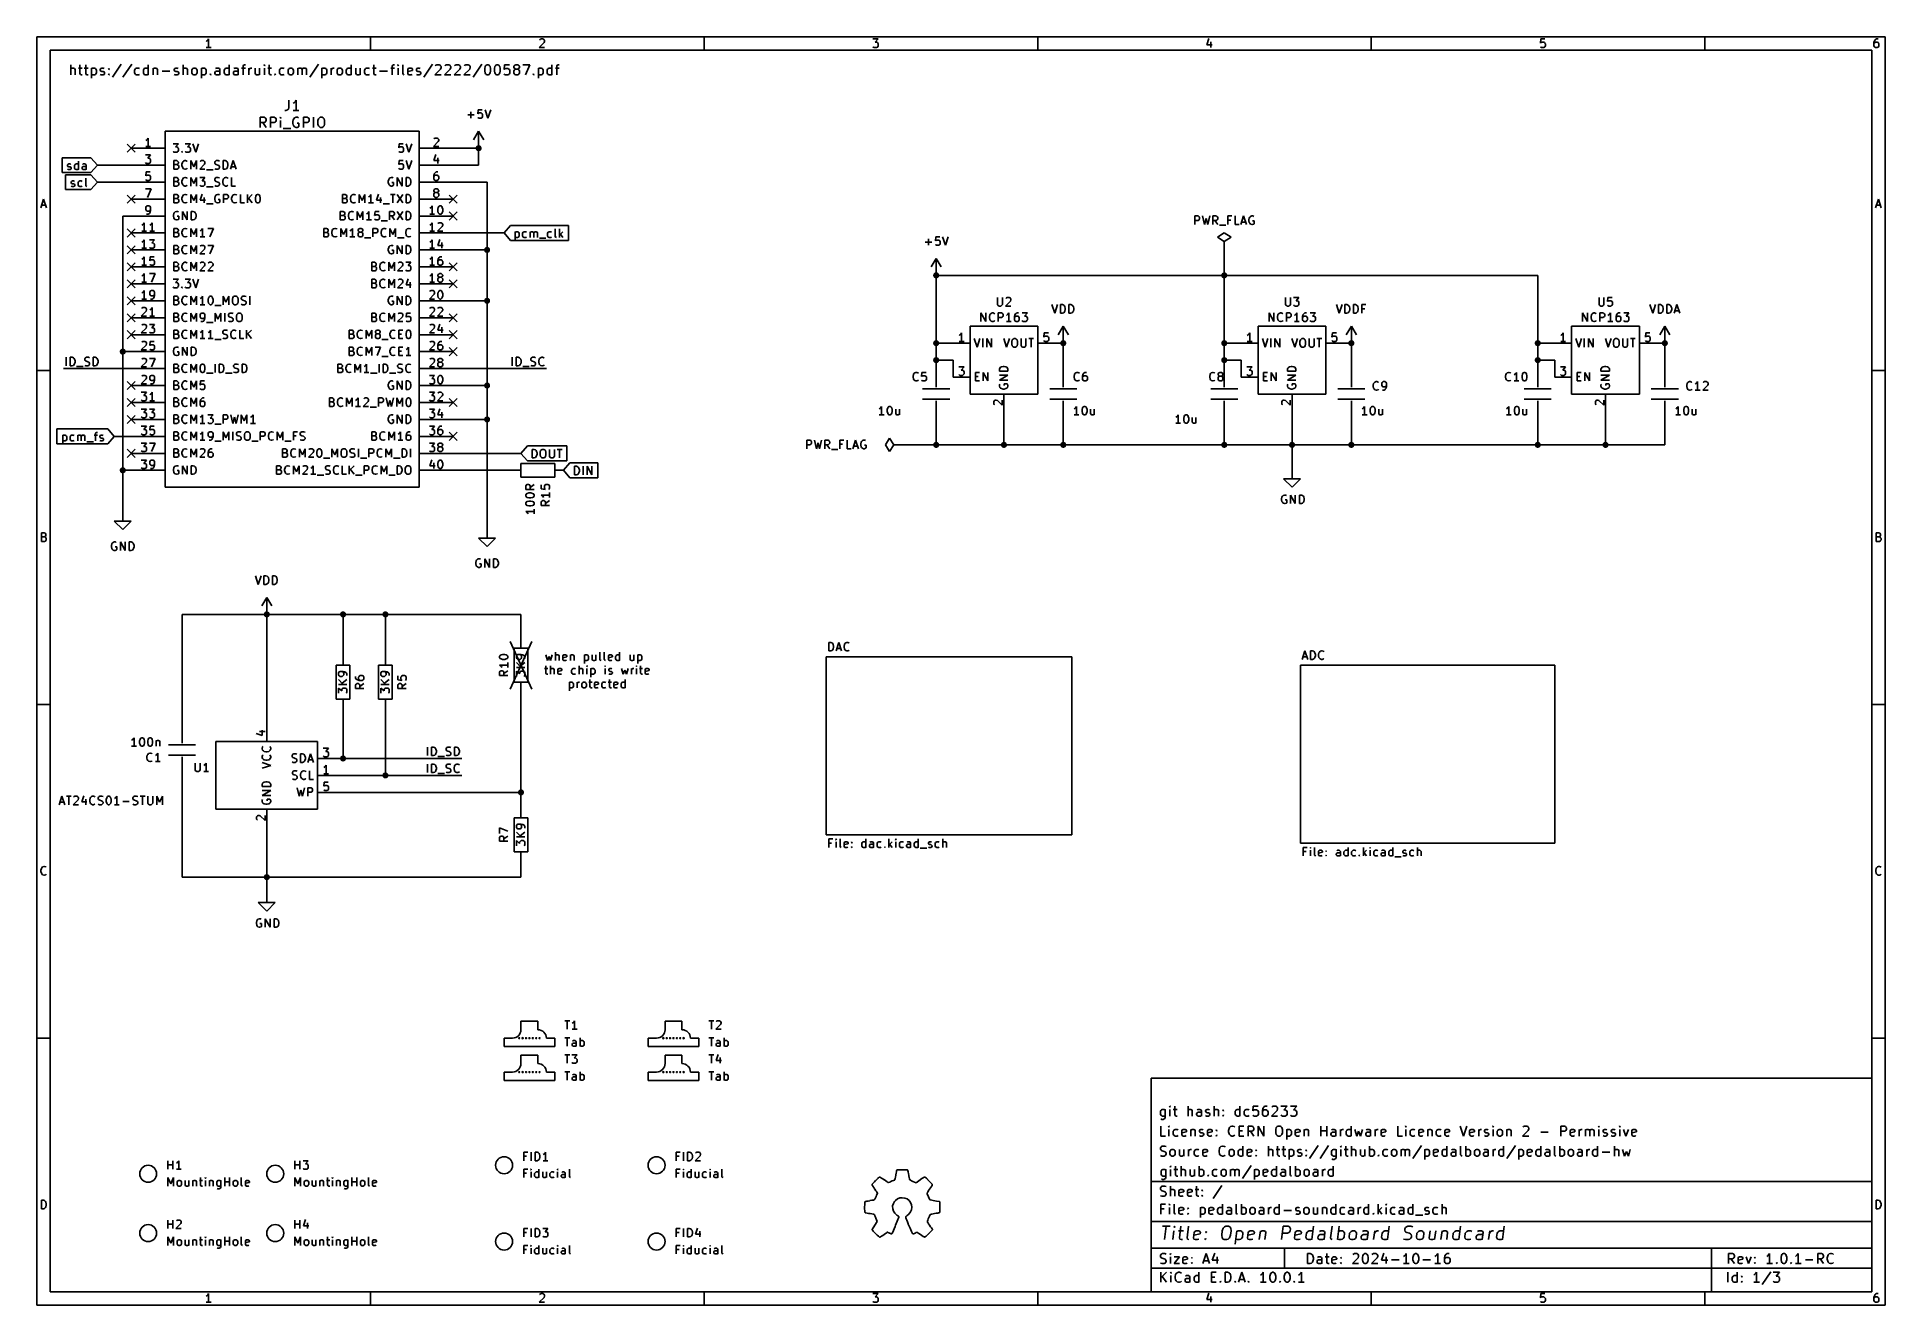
# Model space of a CAD drawing. Header units: millimetres. Extents: x 10 to 287, y -200 to -10.
import ezdxf

# ---------------------------------------------------------------- set-up
doc = ezdxf.new("R2010")
doc.units = ezdxf.units.MM
for name, color, linetype in [('BLUE', 174, 'CONTINUOUS'), ('GRAYTHREE', 253, 'CONTINUOUS'), ('GREENSIXTYFIVE', 129, 'CONTINUOUS'), ('LIGHTBLUE', 172, 'CONTINUOUS'), ('LIGHTGREEN', 92, 'CONTINUOUS'), ('LIGHTRED', 12, 'CONTINUOUS'), ('MAGENTA', 214, 'CONTINUOUS'), ('PURERED', 1, 'CONTINUOUS'), ('RED', 14, 'CONTINUOUS'), ('REDSIX', 19, 'CONTINUOUS'), ('WHITE', 250, 'CONTINUOUS'), ('YELLOWTHREE', 44, 'CONTINUOUS')]:
    doc.layers.add(name, color=color, linetype=linetype)

msp = doc.modelspace()

# ---------------------------------------------------------------- linework, layer by layer
at = {"layer": 'BLUE', "linetype": 'CONTINUOUS'}
for p, q in [((23.5204, -26.0604), (24.7396, -27.2796)), ((24.7396, -26.0604), (23.5204, -27.2796)), ((23.5204, -33.6804), (24.7396, -34.8996)), ((24.7396, -33.6804), (23.5204, -34.8996)), ((71.7804, -33.6804), (72.9996, -34.8996)), ((72.9996, -33.6804), (71.7804, -34.8996)), ((23.5204, -38.7604), (24.7396, -39.9796)), ((24.7396, -38.7604), (23.5204, -39.9796)), ((71.7804, -36.2204), (72.9996, -37.4396)), ((72.9996, -36.2204), (71.7804, -37.4396)), ((23.5204, -41.3004), (24.7396, -42.5196)), ((24.7396, -41.3004), (23.5204, -42.5196)), ((23.5204, -43.8404), (24.7396, -45.0596)), ((24.7396, -43.8404), (23.5204, -45.0596)), ((71.7804, -43.8404), (72.9996, -45.0596)), ((72.9996, -43.8404), (71.7804, -45.0596)), ((23.5204, -46.3804), (24.7396, -47.5996)), ((24.7396, -46.3804), (23.5204, -47.5996)), ((71.7804, -46.3804), (72.9996, -47.5996)), ((72.9996, -46.3804), (71.7804, -47.5996)), ((23.5204, -48.9204), (24.7396, -50.1396)), ((24.7396, -48.9204), (23.5204, -50.1396)), ((23.5204, -51.4604), (24.7396, -52.6796)), ((24.7396, -51.4604), (23.5204, -52.6796)), ((71.7804, -51.4604), (72.9996, -52.6796)), ((72.9996, -51.4604), (71.7804, -52.6796)), ((23.5204, -54.0004), (24.7396, -55.2196)), ((24.7396, -54.0004), (23.5204, -55.2196)), ((71.7804, -54.0004), (72.9996, -55.2196)), ((72.9996, -54.0004), (71.7804, -55.2196)), ((71.7804, -56.5404), (72.9996, -57.7596)), ((72.9996, -56.5404), (71.7804, -57.7596)), ((23.5204, -61.6204), (24.7396, -62.8396)), ((24.7396, -61.6204), (23.5204, -62.8396)), ((23.5204, -64.1604), (24.7396, -65.3796)), ((24.7396, -64.1604), (23.5204, -65.3796)), ((71.7804, -64.1604), (72.9996, -65.3796)), ((72.9996, -64.1604), (71.7804, -65.3796)), ((23.5204, -66.7004), (24.7396, -67.9196)), ((24.7396, -66.7004), (23.5204, -67.9196)), ((71.7804, -69.2404), (72.9996, -70.4596)), ((72.9996, -69.2404), (71.7804, -70.4596)), ((23.5204, -71.7804), (24.7396, -72.9996)), ((24.7396, -71.7804), (23.5204, -72.9996))]:
    msp.add_line(p, q, dxfattribs=at)
at = {"layer": 'GRAYTHREE', "linetype": 'CONTINUOUS'}
for p, q in [((81.534, -106.68), (81.534, -101.6)), ((81.534, -101.6), (83.566, -101.6)), ((82.55, -101.6), (82.55, -100.33)), ((83.566, -101.6), (83.566, -106.68)), ((79.3192, -102.8397), (79.3797, -102.7188)), ((79.3192, -102.9607), (79.3192, -102.8397)), ((79.3797, -103.0816), (79.3192, -102.9607)), ((80.5892, -104.1097), (79.3192, -104.1097)), ((79.3192, -104.1097), (79.5007, -104.2306)), ((79.3192, -105.1983), (79.3797, -105.0773)), ((79.3192, -105.6821), (79.3192, -105.1983)), ((79.3797, -102.7188), (79.4402, -102.6583)), ((79.4402, -103.1421), (79.3797, -103.0816)), ((79.3797, -105.0773), (79.4402, -105.0168)), ((79.4402, -102.6583), (79.5611, -102.5978)), ((79.5611, -103.2026), (79.4402, -103.1421)), ((79.4402, -105.0168), (79.5611, -104.9564)), ((79.5007, -104.2306), (79.6216, -104.3516)), ((79.5611, -102.5978), (79.803, -102.5373)), ((79.803, -103.263), (79.5611, -103.2026)), ((79.5611, -104.9564), (79.7426, -104.9564)), ((79.6216, -104.3516), (79.6821, -104.4725)), ((79.7426, -104.9564), (79.8635, -105.0168)), ((79.803, -102.5373), (80.1054, -102.5373)), ((80.1054, -103.263), (79.803, -103.263)), ((79.8635, -105.0168), (79.924, -105.0773)), ((79.924, -105.0773), (79.9845, -105.1983)), ((80.5892, -104.9564), (79.9845, -105.3797)), ((79.9845, -105.1983), (79.9845, -105.6821)), ((80.1054, -102.5373), (80.3473, -102.5978)), ((80.3473, -103.2026), (80.1054, -103.263)), ((80.3473, -102.5978), (80.4683, -102.6583)), ((80.4683, -103.1421), (80.3473, -103.2026)), ((80.4683, -102.6583), (80.5288, -102.7188)), ((80.5288, -103.0816), (80.4683, -103.1421)), ((80.5288, -102.7188), (80.5892, -102.8397)), ((80.5892, -102.9607), (80.5288, -103.0816)), ((80.5892, -102.8397), (80.5892, -102.9607)), ((80.5892, -103.7468), (80.5892, -104.4725)), ((81.9197, -102.6583), (81.8592, -102.7792)), ((81.8592, -102.7792), (81.8592, -103.0211)), ((81.8592, -103.0211), (81.9197, -103.1421)), ((81.8592, -103.7469), (82.5849, -104.4726)), ((83.1292, -104.4726), (81.8592, -104.4726)), ((81.8592, -105.803), (81.8592, -105.0168)), ((81.8592, -105.0168), (82.343, -105.4402)), ((81.9802, -102.5978), (81.9197, -102.6583)), ((81.9197, -103.1421), (81.9802, -103.2026)), ((82.1011, -102.5373), (81.9802, -102.5978)), ((81.9802, -103.2026), (82.1011, -103.263)), ((82.5849, -102.5373), (82.1011, -102.5373)), ((82.1011, -103.263), (82.4035, -103.263)), ((82.343, -105.2587), (82.4035, -105.1378)), ((82.343, -105.4402), (82.343, -105.2587)), ((82.5245, -102.5978), (82.4035, -102.5373)), ((82.4035, -103.263), (82.5245, -103.2026)), ((83.1292, -103.7469), (82.4035, -104.2911)), ((82.4035, -105.1378), (82.464, -105.0773)), ((82.464, -105.0773), (82.5849, -105.0168)), ((82.5849, -102.6583), (82.5245, -102.5978)), ((82.5245, -103.2026), (82.5849, -103.1421)), ((82.8268, -102.5978), (82.5849, -102.5373)), ((82.6454, -102.7792), (82.5849, -102.6583)), ((82.5849, -103.1421), (82.6454, -103.0211)), ((82.5849, -105.0168), (82.8873, -105.0168)), ((82.6454, -103.0211), (82.6454, -102.7792)), ((83.0083, -102.7188), (82.8268, -102.5978)), ((82.8873, -105.0168), (83.0083, -105.0773)), ((83.0688, -102.7792), (83.0083, -102.7188)), ((83.0083, -105.0773), (83.0688, -105.1378)), ((83.1292, -102.9002), (83.0688, -102.7792)), ((83.0688, -105.1378), (83.1292, -105.2587)), ((83.1292, -103.1421), (83.1292, -102.9002)), ((83.1292, -105.2587), (83.1292, -105.6216)), ((80.5892, -105.6821), (79.3192, -105.6821)), ((83.566, -106.68), (81.534, -106.68)), ((82.55, -106.68), (82.55, -107.95)), ((83.0688, -105.7425), (83.0083, -105.803)), ((83.1292, -105.6216), (83.0688, -105.7425))]:
    msp.add_line(p, q, dxfattribs=at)
at = {"layer": 'GREENSIXTYFIVE', "linetype": 'CONTINUOUS'}
for p, q in [((43.4703, -23.555), (43.4703, -22.031)), ((43.4703, -22.031), (44.0509, -22.031)), ((43.4703, -23.555), (43.4703, -22.031)), ((43.4703, -22.031), (44.0509, -22.031)), ((44.0509, -22.031), (44.196, -22.1036)), ((44.0509, -22.031), (44.196, -22.1036)), ((44.196, -22.1036), (44.2686, -22.1762)), ((44.196, -22.1036), (44.2686, -22.1762)), ((44.9943, -23.555), (44.9943, -22.031)), ((44.9943, -22.031), (45.5749, -22.031)), ((44.9943, -23.555), (44.9943, -22.031)), ((44.9943, -22.031), (45.5749, -22.031)), ((45.5749, -22.031), (45.72, -22.1036)), ((45.5749, -22.031), (45.72, -22.1036)), ((45.72, -22.1036), (45.7926, -22.1762)), ((45.72, -22.1036), (45.7926, -22.1762)), ((46.5183, -22.031), (46.4457, -22.1036)), ((46.5183, -22.031), (46.4457, -22.1036)), ((46.4457, -22.1036), (46.5183, -22.1762)), ((46.4457, -22.1036), (46.5183, -22.1762)), ((46.5909, -22.1036), (46.5183, -22.031)), ((46.5183, -22.031), (46.5183, -22.1762)), ((46.5909, -22.1036), (46.5183, -22.031)), ((46.5183, -22.031), (46.5183, -22.1762)), ((46.5183, -22.1762), (46.5909, -22.1036)), ((46.5183, -22.1762), (46.5909, -22.1036)), ((47.3166, -21.015), (47.1715, -21.015)), ((47.3166, -21.015), (47.1715, -21.015)), ((47.5343, -20.9425), (47.3166, -21.015)), ((47.5343, -20.9425), (47.3166, -21.015)), ((47.6795, -20.7973), (47.5343, -20.9425)), ((47.6795, -20.7973), (47.5343, -20.9425)), ((47.752, -20.5796), (47.6795, -20.7973)), ((47.752, -20.5796), (47.6795, -20.7973)), ((47.752, -19.491), (47.752, -20.5796)), ((47.752, -19.491), (47.752, -20.5796)), ((48.5503, -19.8539), (48.4051, -19.9265)), ((48.5503, -19.8539), (48.4051, -19.9265)), ((49.276, -21.015), (48.4051, -21.015)), ((49.276, -21.015), (48.4051, -21.015)), ((48.6228, -22.1036), (48.4777, -22.2487)), ((48.6228, -22.1036), (48.4777, -22.2487)), ((48.6954, -19.7087), (48.5503, -19.8539)), ((48.6954, -19.7087), (48.5503, -19.8539)), ((48.8405, -22.031), (48.6228, -22.1036)), ((48.8405, -22.031), (48.6228, -22.1036)), ((48.8406, -19.491), (48.6954, -19.7087)), ((48.8406, -19.491), (48.6954, -19.7087)), ((49.0583, -22.031), (48.8405, -22.031)), ((49.0583, -22.031), (48.8405, -22.031)), ((48.8406, -21.015), (48.8406, -19.491)), ((48.8406, -21.015), (48.8406, -19.491)), ((49.2034, -22.1036), (49.0583, -22.031)), ((49.2034, -22.1036), (49.0583, -22.031)), ((49.9291, -23.555), (49.9291, -22.031)), ((49.9291, -22.031), (50.5097, -22.031)), ((49.9291, -23.555), (49.9291, -22.031)), ((49.9291, -22.031), (50.5097, -22.031)), ((50.5097, -22.031), (50.6548, -22.1036)), ((50.5097, -22.031), (50.6548, -22.1036)), ((50.6548, -22.1036), (50.7274, -22.1762)), ((50.6548, -22.1036), (50.7274, -22.1762)), ((51.4531, -23.555), (51.4531, -22.031)), ((51.4531, -23.555), (51.4531, -22.031)), ((52.1788, -22.2487), (52.324, -22.1036)), ((52.1788, -22.2487), (52.324, -22.1036)), ((52.324, -22.1036), (52.4691, -22.031)), ((52.324, -22.1036), (52.4691, -22.031)), ((52.4691, -22.031), (52.7594, -22.031)), ((52.4691, -22.031), (52.7594, -22.031)), ((52.7594, -22.031), (52.9045, -22.1036)), ((52.7594, -22.031), (52.9045, -22.1036)), ((52.9045, -22.1036), (53.0497, -22.2487)), ((52.9045, -22.1036), (53.0497, -22.2487)), ((74.5671, -21.6854), (75.5348, -21.6854)), ((74.5671, -21.6854), (75.5348, -21.6854)), ((75.0509, -22.1692), (75.0509, -21.2016)), ((75.0509, -22.1692), (75.0509, -21.2016)), ((76.1395, -20.8992), (76.0791, -21.504)), ((76.1395, -20.8992), (76.0791, -21.504)), ((76.0791, -21.504), (76.1395, -21.4435)), ((76.0791, -21.504), (76.1395, -21.4435)), ((76.1395, -22.1088), (76.0791, -22.0483)), ((76.1395, -22.1088), (76.0791, -22.0483)), ((76.7443, -20.8992), (76.1395, -20.8992)), ((76.7443, -20.8992), (76.1395, -20.8992)), ((76.1395, -21.4435), (76.2605, -21.383)), ((76.1395, -21.4435), (76.2605, -21.383)), ((76.2605, -22.1692), (76.1395, -22.1088)), ((76.2605, -22.1692), (76.1395, -22.1088)), ((76.2605, -21.383), (76.5629, -21.383)), ((76.2605, -21.383), (76.5629, -21.383)), ((76.5629, -21.383), (76.6838, -21.4435)), ((76.5629, -21.383), (76.6838, -21.4435)), ((76.6838, -22.1088), (76.5629, -22.1692)), ((76.6838, -22.1088), (76.5629, -22.1692)), ((76.6838, -21.4435), (76.7443, -21.504)), ((76.6838, -21.4435), (76.7443, -21.504)), ((76.7443, -22.0483), (76.6838, -22.1088)), ((76.7443, -22.0483), (76.6838, -22.1088)), ((76.7443, -21.504), (76.8048, -21.6249)), ((76.7443, -21.504), (76.8048, -21.6249)), ((76.8048, -21.9273), (76.7443, -22.0483)), ((76.8048, -21.9273), (76.7443, -22.0483)), ((76.8048, -21.6249), (76.8048, -21.9273)), ((76.8048, -21.6249), (76.8048, -21.9273)), ((77.1676, -20.8992), (77.5909, -22.1692)), ((77.1676, -20.8992), (77.5909, -22.1692)), ((77.5909, -22.1692), (78.0143, -20.8992)), ((77.5909, -22.1692), (78.0143, -20.8992)), ((44.0509, -22.8293), (43.4703, -22.8293)), ((44.0509, -22.8293), (43.4703, -22.8293)), ((44.3412, -23.555), (43.8332, -22.8293)), ((44.3412, -23.555), (43.8332, -22.8293)), ((44.196, -22.7567), (44.0509, -22.8293)), ((44.196, -22.7567), (44.0509, -22.8293)), ((44.2686, -22.6842), (44.196, -22.7567)), ((44.2686, -22.6842), (44.196, -22.7567)), ((44.2686, -22.1762), (44.3412, -22.3213)), ((44.2686, -22.1762), (44.3412, -22.3213)), ((44.3412, -22.539), (44.2686, -22.6842)), ((44.3412, -22.539), (44.2686, -22.6842)), ((44.3412, -22.3213), (44.3412, -22.539)), ((44.3412, -22.3213), (44.3412, -22.539)), ((45.5749, -22.8293), (44.9943, -22.8293)), ((45.5749, -22.8293), (44.9943, -22.8293)), ((45.72, -22.7567), (45.5749, -22.8293)), ((45.72, -22.7567), (45.5749, -22.8293)), ((45.7926, -22.6842), (45.72, -22.7567)), ((45.7926, -22.6842), (45.72, -22.7567)), ((45.7926, -22.1762), (45.8652, -22.3213)), ((45.7926, -22.1762), (45.8652, -22.3213)), ((45.8652, -22.539), (45.7926, -22.6842)), ((45.8652, -22.539), (45.7926, -22.6842)), ((45.8652, -22.3213), (45.8652, -22.539)), ((45.8652, -22.3213), (45.8652, -22.539)), ((46.5183, -23.555), (46.5183, -22.539)), ((46.5183, -23.555), (46.5183, -22.539)), ((46.8812, -23.7002), (48.0423, -23.7002)), ((46.8812, -23.7002), (48.0423, -23.7002)), ((48.4051, -22.3939), (48.3325, -22.6842)), ((48.4051, -22.3939), (48.3325, -22.6842)), ((48.3325, -22.6842), (48.3325, -22.9019)), ((48.3325, -22.6842), (48.3325, -22.9019)), ((48.3325, -22.9019), (48.4051, -23.1922)), ((48.3325, -22.9019), (48.4051, -23.1922)), ((48.4777, -22.2487), (48.4051, -22.3939)), ((48.4777, -22.2487), (48.4051, -22.3939)), ((48.4051, -23.1922), (48.4777, -23.3373)), ((48.4051, -23.1922), (48.4777, -23.3373)), ((48.4777, -23.3373), (48.6228, -23.4825)), ((48.4777, -23.3373), (48.6228, -23.4825)), ((48.6228, -23.4825), (48.8405, -23.555)), ((48.6228, -23.4825), (48.8405, -23.555)), ((48.8405, -23.555), (48.9857, -23.555)), ((48.8405, -23.555), (48.9857, -23.555)), ((49.276, -22.9019), (48.9857, -22.9019)), ((49.276, -22.9019), (48.9857, -22.9019)), ((48.9857, -23.555), (49.2034, -23.4825)), ((48.9857, -23.555), (49.2034, -23.4825)), ((49.2034, -23.4825), (49.276, -23.4099)), ((49.2034, -23.4825), (49.276, -23.4099)), ((49.276, -23.4099), (49.276, -22.9019)), ((49.276, -23.4099), (49.276, -22.9019)), ((50.5097, -22.8293), (49.9291, -22.8293)), ((50.5097, -22.8293), (49.9291, -22.8293)), ((50.6548, -22.7567), (50.5097, -22.8293)), ((50.6548, -22.7567), (50.5097, -22.8293)), ((50.7274, -22.6842), (50.6548, -22.7567)), ((50.7274, -22.6842), (50.6548, -22.7567)), ((50.7274, -22.1762), (50.8, -22.3213)), ((50.7274, -22.1762), (50.8, -22.3213)), ((50.8, -22.539), (50.7274, -22.6842)), ((50.8, -22.539), (50.7274, -22.6842)), ((50.8, -22.3213), (50.8, -22.539)), ((50.8, -22.3213), (50.8, -22.539)), ((52.1062, -22.539), (52.1788, -22.2487)), ((52.1062, -22.539), (52.1788, -22.2487)), ((52.1062, -23.047), (52.1062, -22.539)), ((52.1062, -23.047), (52.1062, -22.539)), ((52.1788, -23.3373), (52.1062, -23.047)), ((52.1788, -23.3373), (52.1062, -23.047)), ((52.324, -23.4825), (52.1788, -23.3373)), ((52.324, -23.4825), (52.1788, -23.3373)), ((52.4691, -23.555), (52.324, -23.4825)), ((52.4691, -23.555), (52.324, -23.4825)), ((52.7594, -23.555), (52.4691, -23.555)), ((52.7594, -23.555), (52.4691, -23.555)), ((52.9045, -23.4825), (52.7594, -23.555)), ((52.9045, -23.4825), (52.7594, -23.555)), ((53.0497, -23.3373), (52.9045, -23.4825)), ((53.0497, -23.3373), (52.9045, -23.4825)), ((53.0497, -22.2487), (53.1222, -22.539)), ((53.0497, -22.2487), (53.1222, -22.539)), ((53.1222, -23.047), (53.0497, -23.3373)), ((53.1222, -23.047), (53.0497, -23.3373)), ((53.1222, -22.539), (53.1222, -23.047)), ((53.1222, -22.539), (53.1222, -23.047)), ((76.5629, -22.1692), (76.2605, -22.1692)), ((76.5629, -22.1692), (76.2605, -22.1692)), ((30.4074, -25.9875), (31.1936, -25.9875)), ((30.4074, -25.9875), (31.1936, -25.9875)), ((30.4679, -27.1971), (30.4074, -27.1366)), ((30.4679, -27.1971), (30.4074, -27.1366)), ((30.5888, -27.2575), (30.4679, -27.1971)), ((30.5888, -27.2575), (30.4679, -27.1971)), ((30.9517, -27.2575), (30.5888, -27.2575)), ((30.9517, -27.2575), (30.5888, -27.2575)), ((31.1936, -25.9875), (30.7702, -26.4713)), ((31.1936, -25.9875), (30.7702, -26.4713)), ((30.7702, -26.4713), (30.9517, -26.4713)), ((30.7702, -26.4713), (30.9517, -26.4713)), ((30.9517, -26.4713), (31.0726, -26.5318)), ((30.9517, -26.4713), (31.0726, -26.5318)), ((31.0726, -27.1971), (30.9517, -27.2575)), ((31.0726, -27.1971), (30.9517, -27.2575)), ((31.0726, -26.5318), (31.1331, -26.5923)), ((31.0726, -26.5318), (31.1331, -26.5923)), ((31.1331, -27.1366), (31.0726, -27.1971)), ((31.1331, -27.1366), (31.0726, -27.1971)), ((31.1331, -26.5923), (31.1936, -26.7132)), ((31.1331, -26.5923), (31.1936, -26.7132)), ((31.1936, -27.0156), (31.1331, -27.1366)), ((31.1936, -27.0156), (31.1331, -27.1366)), ((31.1936, -26.7132), (31.1936, -27.0156)), ((31.1936, -26.7132), (31.1936, -27.0156)), ((31.6774, -27.1971), (31.7378, -27.1366)), ((31.6774, -27.1971), (31.7378, -27.1366)), ((31.7378, -27.2575), (31.6774, -27.1971)), ((31.7378, -27.2575), (31.6774, -27.1971)), ((31.7378, -27.1366), (31.7983, -27.1971)), ((31.7378, -27.1366), (31.7378, -27.2575)), ((31.7378, -27.1366), (31.7983, -27.1971)), ((31.7378, -27.1366), (31.7378, -27.2575)), ((31.7983, -27.1971), (31.7378, -27.2575)), ((31.7983, -27.1971), (31.7378, -27.2575)), ((32.2217, -25.9875), (33.0079, -25.9875)), ((32.2217, -25.9875), (33.0079, -25.9875)), ((32.2822, -27.1971), (32.2217, -27.1366)), ((32.2822, -27.1971), (32.2217, -27.1366)), ((32.4031, -27.2575), (32.2822, -27.1971)), ((32.4031, -27.2575), (32.2822, -27.1971)), ((32.766, -27.2575), (32.4031, -27.2575)), ((32.766, -27.2575), (32.4031, -27.2575)), ((33.0079, -25.9875), (32.5845, -26.4713)), ((33.0079, -25.9875), (32.5845, -26.4713)), ((32.5845, -26.4713), (32.766, -26.4713)), ((32.5845, -26.4713), (32.766, -26.4713)), ((32.766, -26.4713), (32.8869, -26.5318)), ((32.766, -26.4713), (32.8869, -26.5318)), ((32.8869, -27.1971), (32.766, -27.2575)), ((32.8869, -27.1971), (32.766, -27.2575)), ((32.8869, -26.5318), (32.9474, -26.5923)), ((32.8869, -26.5318), (32.9474, -26.5923)), ((32.9474, -27.1366), (32.8869, -27.1971)), ((32.9474, -27.1366), (32.8869, -27.1971)), ((32.9474, -26.5923), (33.0079, -26.7132)), ((32.9474, -26.5923), (33.0079, -26.7132)), ((33.0079, -27.0156), (32.9474, -27.1366)), ((33.0079, -27.0156), (32.9474, -27.1366)), ((33.0079, -26.7132), (33.0079, -27.0156)), ((33.0079, -26.7132), (33.0079, -27.0156)), ((33.3707, -25.9875), (33.794, -27.2575)), ((33.3707, -25.9875), (33.794, -27.2575)), ((33.794, -27.2575), (34.2174, -25.9875)), ((33.794, -27.2575), (34.2174, -25.9875)), ((64.2982, -25.9875), (64.2378, -26.5923)), ((64.2982, -25.9875), (64.2378, -26.5923)), ((64.2378, -26.5923), (64.2982, -26.5318)), ((64.2378, -26.5923), (64.2982, -26.5318)), ((64.2982, -27.1971), (64.2378, -27.1366)), ((64.2982, -27.1971), (64.2378, -27.1366)), ((64.903, -25.9875), (64.2982, -25.9875)), ((64.903, -25.9875), (64.2982, -25.9875)), ((64.2982, -26.5318), (64.4192, -26.4713)), ((64.2982, -26.5318), (64.4192, -26.4713)), ((64.4192, -27.2575), (64.2982, -27.1971)), ((64.4192, -27.2575), (64.2982, -27.1971)), ((64.4192, -26.4713), (64.7216, -26.4713)), ((64.4192, -26.4713), (64.7216, -26.4713)), ((64.7216, -27.2575), (64.4192, -27.2575)), ((64.7216, -27.2575), (64.4192, -27.2575)), ((64.7216, -26.4713), (64.8425, -26.5318)), ((64.7216, -26.4713), (64.8425, -26.5318)), ((64.8425, -27.1971), (64.7216, -27.2575)), ((64.8425, -27.1971), (64.7216, -27.2575)), ((64.8425, -26.5318), (64.903, -26.5923)), ((64.8425, -26.5318), (64.903, -26.5923)), ((64.903, -27.1366), (64.8425, -27.1971)), ((64.903, -27.1366), (64.8425, -27.1971)), ((64.903, -26.5923), (64.9635, -26.7132)), ((64.903, -26.5923), (64.9635, -26.7132)), ((64.9635, -27.0156), (64.903, -27.1366)), ((64.9635, -27.0156), (64.903, -27.1366)), ((64.9635, -26.7132), (64.9635, -27.0156)), ((64.9635, -26.7132), (64.9635, -27.0156)), ((65.3263, -25.9875), (65.7496, -27.2575)), ((65.3263, -25.9875), (65.7496, -27.2575)), ((65.7496, -27.2575), (66.173, -25.9875)), ((65.7496, -27.2575), (66.173, -25.9875)), ((30.5283, -29.7975), (30.5283, -28.5275)), ((30.5283, -28.5275), (30.9517, -28.5275)), ((30.5283, -29.7975), (30.5283, -28.5275)), ((30.5283, -28.5275), (30.9517, -28.5275)), ((30.9517, -29.1323), (30.5283, -29.1323)), ((30.9517, -29.1323), (30.5283, -29.1323)), ((31.0121, -29.7975), (30.5283, -29.7975)), ((31.0121, -29.7975), (30.5283, -29.7975)), ((30.9517, -28.5275), (31.0726, -28.588)), ((30.9517, -28.5275), (31.0726, -28.588)), ((31.0726, -29.0718), (30.9517, -29.1323)), ((31.0726, -29.0718), (30.9517, -29.1323)), ((30.9517, -29.1323), (31.1331, -29.1928)), ((30.9517, -29.1323), (31.1331, -29.1928)), ((31.1331, -29.7371), (31.0121, -29.7975)), ((31.1331, -29.7371), (31.0121, -29.7975)), ((31.0726, -28.588), (31.1331, -28.6485)), ((31.0726, -28.588), (31.1331, -28.6485)), ((31.1331, -29.0113), (31.0726, -29.0718)), ((31.1331, -29.0113), (31.0726, -29.0718)), ((31.1331, -28.6485), (31.1936, -28.7694)), ((31.1331, -28.6485), (31.1936, -28.7694)), ((31.1936, -28.8904), (31.1331, -29.0113)), ((31.1936, -28.8904), (31.1331, -29.0113)), ((31.1331, -29.1928), (31.1936, -29.2532)), ((31.1331, -29.1928), (31.1936, -29.2532)), ((31.1936, -29.6766), (31.1331, -29.7371)), ((31.1936, -29.6766), (31.1331, -29.7371)), ((31.1936, -28.7694), (31.1936, -28.8904)), ((31.1936, -28.7694), (31.1936, -28.8904)), ((31.1936, -29.2532), (31.254, -29.3742)), ((31.1936, -29.2532), (31.254, -29.3742)), ((31.254, -29.5556), (31.1936, -29.6766)), ((31.254, -29.5556), (31.1936, -29.6766)), ((31.254, -29.3742), (31.254, -29.5556)), ((31.254, -29.3742), (31.254, -29.5556)), ((31.7379, -29.0718), (31.7983, -28.8299)), ((31.7379, -29.0718), (31.7983, -28.8299)), ((31.7379, -29.2532), (31.7379, -29.0718)), ((31.7379, -29.2532), (31.7379, -29.0718)), ((31.7983, -29.4951), (31.7379, -29.2532)), ((31.7983, -29.4951), (31.7379, -29.2532)), ((31.7983, -28.8299), (31.8588, -28.709)), ((31.7983, -28.8299), (31.8588, -28.709)), ((31.8588, -29.6161), (31.7983, -29.4951)), ((31.8588, -29.6161), (31.7983, -29.4951)), ((31.8588, -28.709), (31.9798, -28.588)), ((31.8588, -28.709), (31.9798, -28.588)), ((31.9798, -29.7371), (31.8588, -29.6161)), ((31.9798, -29.7371), (31.8588, -29.6161)), ((31.9798, -28.588), (32.1612, -28.5275)), ((31.9798, -28.588), (32.1612, -28.5275)), ((32.1612, -29.7975), (31.9798, -29.7371)), ((32.1612, -29.7975), (31.9798, -29.7371)), ((32.1612, -28.5275), (32.2821, -28.5275)), ((32.1612, -28.5275), (32.2821, -28.5275)), ((32.2821, -29.7975), (32.1612, -29.7975)), ((32.2821, -29.7975), (32.1612, -29.7975)), ((32.2821, -28.5275), (32.4636, -28.588)), ((32.2821, -28.5275), (32.4636, -28.588)), ((32.4636, -29.7371), (32.2821, -29.7975)), ((32.4636, -29.7371), (32.2821, -29.7975)), ((32.4636, -28.588), (32.524, -28.6485)), ((32.4636, -28.588), (32.524, -28.6485)), ((32.524, -29.6766), (32.4636, -29.7371)), ((32.524, -29.6766), (32.4636, -29.7371)), ((33.0683, -29.7975), (33.0683, -28.5275)), ((33.0683, -28.5275), (33.4917, -29.4347)), ((33.0683, -29.7975), (33.0683, -28.5275)), ((33.0683, -28.5275), (33.4917, -29.4347)), ((33.4917, -29.4347), (33.915, -28.5275)), ((33.4917, -29.4347), (33.915, -28.5275)), ((33.915, -28.5275), (33.915, -29.7975)), ((33.915, -28.5275), (33.915, -29.7975)), ((35.1245, -29.0718), (34.3988, -29.7975)), ((35.1245, -29.0718), (34.3988, -29.7975)), ((34.3988, -29.7975), (35.185, -29.7975)), ((34.3988, -29.7975), (35.185, -29.7975)), ((34.4593, -28.6485), (34.5197, -28.588)), ((34.4593, -28.6485), (34.5197, -28.588)), ((34.5197, -28.588), (34.6407, -28.5275)), ((34.5197, -28.588), (34.6407, -28.5275)), ((34.6407, -28.5275), (34.9431, -28.5275)), ((34.6407, -28.5275), (34.9431, -28.5275)), ((34.9431, -28.5275), (35.064, -28.588)), ((34.9431, -28.5275), (35.064, -28.588)), ((35.064, -28.588), (35.1245, -28.6485)), ((35.064, -28.588), (35.1245, -28.6485)), ((35.1245, -28.6485), (35.185, -28.7694)), ((35.1245, -28.6485), (35.185, -28.7694)), ((35.185, -28.8904), (35.1245, -29.0718)), ((35.185, -28.8904), (35.1245, -29.0718)), ((35.185, -28.7694), (35.185, -28.8904)), ((35.185, -28.7694), (35.185, -28.8904)), ((35.4269, -29.9185), (36.3945, -29.9185)), ((35.4269, -29.9185), (36.3945, -29.9185)), ((36.6364, -28.7694), (36.6968, -28.6485)), ((36.6364, -28.7694), (36.6968, -28.6485)), ((36.6364, -28.8904), (36.6364, -28.7694)), ((36.6364, -28.8904), (36.6364, -28.7694)), ((36.6968, -29.0113), (36.6364, -28.8904)), ((36.6968, -29.0113), (36.6364, -28.8904)), ((36.6364, -29.7371), (36.8178, -29.7975)), ((36.6364, -29.7371), (36.8178, -29.7975)), ((36.6968, -28.6485), (36.7573, -28.588)), ((36.6968, -28.6485), (36.7573, -28.588)), ((36.7573, -29.0718), (36.6968, -29.0113)), ((36.7573, -29.0718), (36.6968, -29.0113)), ((36.7573, -28.588), (36.8783, -28.5275)), ((36.7573, -28.588), (36.8783, -28.5275)), ((36.8783, -29.1323), (36.7573, -29.0718)), ((36.8783, -29.1323), (36.7573, -29.0718)), ((36.8178, -29.7975), (37.1202, -29.7975)), ((36.8178, -29.7975), (37.1202, -29.7975)), ((36.8783, -28.5275), (37.1806, -28.5275)), ((36.8783, -28.5275), (37.1806, -28.5275)), ((37.1202, -29.1928), (36.8783, -29.1323)), ((37.1202, -29.1928), (36.8783, -29.1323)), ((37.2411, -29.2532), (37.1202, -29.1928)), ((37.2411, -29.2532), (37.1202, -29.1928)), ((37.1202, -29.7975), (37.2411, -29.7371)), ((37.1202, -29.7975), (37.2411, -29.7371)), ((37.1806, -28.5275), (37.3621, -28.588)), ((37.1806, -28.5275), (37.3621, -28.588)), ((37.3016, -29.3137), (37.2411, -29.2532)), ((37.3016, -29.3137), (37.2411, -29.2532)), ((37.2411, -29.7371), (37.3016, -29.6766)), ((37.2411, -29.7371), (37.3016, -29.6766)), ((37.3621, -29.4347), (37.3016, -29.3137)), ((37.3621, -29.4347), (37.3016, -29.3137)), ((37.3016, -29.6766), (37.3621, -29.5556)), ((37.3016, -29.6766), (37.3621, -29.5556)), ((37.3621, -29.5556), (37.3621, -29.4347)), ((37.3621, -29.5556), (37.3621, -29.4347)), ((37.9063, -29.7975), (37.9063, -28.5275)), ((37.9063, -28.5275), (38.2087, -28.5275)), ((37.9063, -29.7975), (37.9063, -28.5275)), ((37.9063, -28.5275), (38.2087, -28.5275)), ((38.2087, -29.7975), (37.9063, -29.7975)), ((38.2087, -29.7975), (37.9063, -29.7975)), ((38.2087, -28.5275), (38.3901, -28.588)), ((38.2087, -28.5275), (38.3901, -28.588)), ((38.3901, -29.7371), (38.2087, -29.7975)), ((38.3901, -29.7371), (38.2087, -29.7975)), ((38.3901, -28.588), (38.5111, -28.709)), ((38.3901, -28.588), (38.5111, -28.709)), ((38.5111, -29.6161), (38.3901, -29.7371)), ((38.5111, -29.6161), (38.3901, -29.7371)), ((38.5111, -28.709), (38.5716, -28.8299)), ((38.5111, -28.709), (38.5716, -28.8299)), ((38.5716, -29.4951), (38.5111, -29.6161)), ((38.5716, -29.4951), (38.5111, -29.6161)), ((38.5716, -28.8299), (38.632, -29.0718)), ((38.5716, -28.8299), (38.632, -29.0718)), ((38.632, -29.2532), (38.5716, -29.4951)), ((38.632, -29.2532), (38.5716, -29.4951)), ((38.632, -29.0718), (38.632, -29.2532)), ((38.632, -29.0718), (38.632, -29.2532)), ((38.9949, -29.7975), (39.4182, -28.5275)), ((38.9949, -29.7975), (39.4182, -28.5275)), ((39.1159, -29.4347), (39.7206, -29.4347)), ((39.1159, -29.4347), (39.7206, -29.4347)), ((39.4182, -28.5275), (39.8416, -29.7975)), ((39.4182, -28.5275), (39.8416, -29.7975)), ((64.2982, -28.5275), (64.2378, -29.1323)), ((64.2982, -28.5275), (64.2378, -29.1323)), ((64.2378, -29.1323), (64.2982, -29.0718)), ((64.2378, -29.1323), (64.2982, -29.0718)), ((64.2982, -29.7371), (64.2378, -29.6766)), ((64.2982, -29.7371), (64.2378, -29.6766)), ((64.903, -28.5275), (64.2982, -28.5275)), ((64.903, -28.5275), (64.2982, -28.5275)), ((64.2982, -29.0718), (64.4192, -29.0113)), ((64.2982, -29.0718), (64.4192, -29.0113)), ((64.4192, -29.7975), (64.2982, -29.7371)), ((64.4192, -29.7975), (64.2982, -29.7371)), ((64.4192, -29.0113), (64.7216, -29.0113)), ((64.4192, -29.0113), (64.7216, -29.0113)), ((64.7216, -29.7975), (64.4192, -29.7975)), ((64.7216, -29.7975), (64.4192, -29.7975)), ((64.7216, -29.0113), (64.8425, -29.0718)), ((64.7216, -29.0113), (64.8425, -29.0718)), ((64.8425, -29.7371), (64.7216, -29.7975)), ((64.8425, -29.7371), (64.7216, -29.7975)), ((64.8425, -29.0718), (64.903, -29.1323)), ((64.8425, -29.0718), (64.903, -29.1323)), ((64.903, -29.6766), (64.8425, -29.7371)), ((64.903, -29.6766), (64.8425, -29.7371)), ((64.903, -29.1323), (64.9635, -29.2532)), ((64.903, -29.1323), (64.9635, -29.2532)), ((64.9635, -29.5556), (64.903, -29.6766)), ((64.9635, -29.5556), (64.903, -29.6766)), ((64.9635, -29.2532), (64.9635, -29.5556)), ((64.9635, -29.2532), (64.9635, -29.5556)), ((65.3263, -28.5275), (65.7496, -29.7975)), ((65.3263, -28.5275), (65.7496, -29.7975)), ((65.7496, -29.7975), (66.173, -28.5275)), ((65.7496, -29.7975), (66.173, -28.5275)), ((30.5283, -32.3375), (30.5283, -31.0675)), ((30.5283, -31.0675), (30.9517, -31.0675)), ((30.5283, -32.3375), (30.5283, -31.0675)), ((30.5283, -31.0675), (30.9517, -31.0675)), ((30.9517, -31.6723), (30.5283, -31.6723)), ((30.9517, -31.6723), (30.5283, -31.6723)), ((31.0121, -32.3375), (30.5283, -32.3375)), ((31.0121, -32.3375), (30.5283, -32.3375)), ((30.9517, -31.0675), (31.0726, -31.128)), ((30.9517, -31.0675), (31.0726, -31.128)), ((31.0726, -31.6118), (30.9517, -31.6723)), ((31.0726, -31.6118), (30.9517, -31.6723)), ((30.9517, -31.6723), (31.1331, -31.7328)), ((30.9517, -31.6723), (31.1331, -31.7328)), ((31.1331, -32.2771), (31.0121, -32.3375)), ((31.1331, -32.2771), (31.0121, -32.3375)), ((31.0726, -31.128), (31.1331, -31.1885)), ((31.0726, -31.128), (31.1331, -31.1885)), ((31.1331, -31.5513), (31.0726, -31.6118)), ((31.1331, -31.5513), (31.0726, -31.6118)), ((31.1331, -31.1885), (31.1936, -31.3094)), ((31.1331, -31.1885), (31.1936, -31.3094)), ((31.1936, -31.4304), (31.1331, -31.5513)), ((31.1936, -31.4304), (31.1331, -31.5513)), ((31.1331, -31.7328), (31.1936, -31.7932)), ((31.1331, -31.7328), (31.1936, -31.7932)), ((31.1936, -32.2166), (31.1331, -32.2771)), ((31.1936, -32.2166), (31.1331, -32.2771)), ((31.1936, -31.3094), (31.1936, -31.4304)), ((31.1936, -31.3094), (31.1936, -31.4304)), ((31.1936, -31.7932), (31.254, -31.9142)), ((31.1936, -31.7932), (31.254, -31.9142)), ((31.254, -32.0956), (31.1936, -32.2166)), ((31.254, -32.0956), (31.1936, -32.2166)), ((31.254, -31.9142), (31.254, -32.0956)), ((31.254, -31.9142), (31.254, -32.0956)), ((31.7379, -31.6118), (31.7983, -31.3699)), ((31.7379, -31.6118), (31.7983, -31.3699)), ((31.7379, -31.7932), (31.7379, -31.6118)), ((31.7379, -31.7932), (31.7379, -31.6118)), ((31.7983, -32.0351), (31.7379, -31.7932)), ((31.7983, -32.0351), (31.7379, -31.7932)), ((31.7983, -31.3699), (31.8588, -31.249)), ((31.7983, -31.3699), (31.8588, -31.249)), ((31.8588, -32.1561), (31.7983, -32.0351)), ((31.8588, -32.1561), (31.7983, -32.0351)), ((31.8588, -31.249), (31.9798, -31.128)), ((31.8588, -31.249), (31.9798, -31.128)), ((31.9798, -32.2771), (31.8588, -32.1561)), ((31.9798, -32.2771), (31.8588, -32.1561)), ((31.9798, -31.128), (32.1612, -31.0675)), ((31.9798, -31.128), (32.1612, -31.0675)), ((32.1612, -32.3375), (31.9798, -32.2771)), ((32.1612, -32.3375), (31.9798, -32.2771)), ((32.1612, -31.0675), (32.2821, -31.0675)), ((32.1612, -31.0675), (32.2821, -31.0675)), ((32.2821, -32.3375), (32.1612, -32.3375)), ((32.2821, -32.3375), (32.1612, -32.3375)), ((32.2821, -31.0675), (32.4636, -31.128)), ((32.2821, -31.0675), (32.4636, -31.128)), ((32.4636, -32.2771), (32.2821, -32.3375)), ((32.4636, -32.2771), (32.2821, -32.3375)), ((32.4636, -31.128), (32.524, -31.1885)), ((32.4636, -31.128), (32.524, -31.1885)), ((32.524, -32.2166), (32.4636, -32.2771)), ((32.524, -32.2166), (32.4636, -32.2771)), ((33.0683, -32.3375), (33.0683, -31.0675)), ((33.0683, -31.0675), (33.4917, -31.9747)), ((33.0683, -32.3375), (33.0683, -31.0675)), ((33.0683, -31.0675), (33.4917, -31.9747)), ((33.4917, -31.9747), (33.915, -31.0675)), ((33.4917, -31.9747), (33.915, -31.0675)), ((33.915, -31.0675), (33.915, -32.3375)), ((33.915, -31.0675), (33.915, -32.3375)), ((34.3988, -31.0675), (35.185, -31.0675)), ((34.3988, -31.0675), (35.185, -31.0675)), ((34.4593, -32.2771), (34.3988, -32.2166)), ((34.4593, -32.2771), (34.3988, -32.2166)), ((34.5802, -32.3375), (34.4593, -32.2771)), ((34.5802, -32.3375), (34.4593, -32.2771)), ((34.9431, -32.3375), (34.5802, -32.3375)), ((34.9431, -32.3375), (34.5802, -32.3375)), ((35.185, -31.0675), (34.7616, -31.5513)), ((35.185, -31.0675), (34.7616, -31.5513)), ((34.7616, -31.5513), (34.9431, -31.5513)), ((34.7616, -31.5513), (34.9431, -31.5513)), ((34.9431, -31.5513), (35.064, -31.6118)), ((34.9431, -31.5513), (35.064, -31.6118)), ((35.064, -32.2771), (34.9431, -32.3375)), ((35.064, -32.2771), (34.9431, -32.3375)), ((35.064, -31.6118), (35.1245, -31.6723)), ((35.064, -31.6118), (35.1245, -31.6723)), ((35.1245, -32.2166), (35.064, -32.2771)), ((35.1245, -32.2166), (35.064, -32.2771)), ((35.1245, -31.6723), (35.185, -31.7932)), ((35.1245, -31.6723), (35.185, -31.7932)), ((35.185, -32.0956), (35.1245, -32.2166)), ((35.185, -32.0956), (35.1245, -32.2166)), ((35.185, -31.7932), (35.185, -32.0956)), ((35.185, -31.7932), (35.185, -32.0956)), ((35.4269, -32.4585), (36.3945, -32.4585)), ((35.4269, -32.4585), (36.3945, -32.4585)), ((36.6364, -31.3094), (36.6968, -31.1885)), ((36.6364, -31.3094), (36.6968, -31.1885)), ((36.6364, -31.4304), (36.6364, -31.3094)), ((36.6364, -31.4304), (36.6364, -31.3094)), ((36.6968, -31.5513), (36.6364, -31.4304)), ((36.6968, -31.5513), (36.6364, -31.4304)), ((36.6364, -32.2771), (36.8178, -32.3375)), ((36.6364, -32.2771), (36.8178, -32.3375)), ((36.6968, -31.1885), (36.7573, -31.128)), ((36.6968, -31.1885), (36.7573, -31.128)), ((36.7573, -31.6118), (36.6968, -31.5513)), ((36.7573, -31.6118), (36.6968, -31.5513)), ((36.7573, -31.128), (36.8783, -31.0675)), ((36.7573, -31.128), (36.8783, -31.0675)), ((36.8783, -31.6723), (36.7573, -31.6118)), ((36.8783, -31.6723), (36.7573, -31.6118)), ((36.8178, -32.3375), (37.1202, -32.3375)), ((36.8178, -32.3375), (37.1202, -32.3375)), ((36.8783, -31.0675), (37.1806, -31.0675)), ((36.8783, -31.0675), (37.1806, -31.0675)), ((37.1202, -31.7328), (36.8783, -31.6723)), ((37.1202, -31.7328), (36.8783, -31.6723)), ((37.2411, -31.7932), (37.1202, -31.7328)), ((37.2411, -31.7932), (37.1202, -31.7328)), ((37.1202, -32.3375), (37.2411, -32.2771)), ((37.1202, -32.3375), (37.2411, -32.2771)), ((37.1806, -31.0675), (37.3621, -31.128)), ((37.1806, -31.0675), (37.3621, -31.128)), ((37.3016, -31.8537), (37.2411, -31.7932)), ((37.3016, -31.8537), (37.2411, -31.7932)), ((37.2411, -32.2771), (37.3016, -32.2166)), ((37.2411, -32.2771), (37.3016, -32.2166)), ((37.3621, -31.9747), (37.3016, -31.8537)), ((37.3621, -31.9747), (37.3016, -31.8537)), ((37.3016, -32.2166), (37.3621, -32.0956)), ((37.3016, -32.2166), (37.3621, -32.0956)), ((37.3621, -32.0956), (37.3621, -31.9747)), ((37.3621, -32.0956), (37.3621, -31.9747)), ((37.8459, -31.6118), (37.9063, -31.3699)), ((37.8459, -31.6118), (37.9063, -31.3699)), ((37.8459, -31.7932), (37.8459, -31.6118)), ((37.8459, -31.7932), (37.8459, -31.6118)), ((37.9063, -32.0351), (37.8459, -31.7932)), ((37.9063, -32.0351), (37.8459, -31.7932)), ((37.9063, -31.3699), (37.9668, -31.249)), ((37.9063, -31.3699), (37.9668, -31.249)), ((37.9668, -32.1561), (37.9063, -32.0351)), ((37.9668, -32.1561), (37.9063, -32.0351)), ((37.9668, -31.249), (38.0878, -31.128)), ((37.9668, -31.249), (38.0878, -31.128)), ((38.0878, -32.2771), (37.9668, -32.1561)), ((38.0878, -32.2771), (37.9668, -32.1561)), ((38.0878, -31.128), (38.2692, -31.0675)), ((38.0878, -31.128), (38.2692, -31.0675)), ((38.2692, -32.3375), (38.0878, -32.2771)), ((38.2692, -32.3375), (38.0878, -32.2771)), ((38.2692, -31.0675), (38.3901, -31.0675)), ((38.2692, -31.0675), (38.3901, -31.0675)), ((38.3901, -32.3375), (38.2692, -32.3375)), ((38.3901, -32.3375), (38.2692, -32.3375)), ((38.3901, -31.0675), (38.5716, -31.128)), ((38.3901, -31.0675), (38.5716, -31.128)), ((38.5716, -32.2771), (38.3901, -32.3375)), ((38.5716, -32.2771), (38.3901, -32.3375)), ((38.5716, -31.128), (38.632, -31.1885)), ((38.5716, -31.128), (38.632, -31.1885)), ((38.632, -32.2166), (38.5716, -32.2771)), ((38.632, -32.2166), (38.5716, -32.2771)), ((39.1763, -32.3375), (39.1763, -31.0675)), ((39.1763, -32.3375), (39.1763, -31.0675)), ((39.7811, -32.3375), (39.1763, -32.3375)), ((39.7811, -32.3375), (39.1763, -32.3375)), ((62.7258, -31.3699), (62.6654, -31.6118)), ((62.7258, -31.3699), (62.6654, -31.6118)), ((62.6654, -31.6118), (62.6654, -31.7932)), ((62.6654, -31.6118), (62.6654, -31.7932)), ((62.6654, -31.7932), (62.7258, -32.0351)), ((62.6654, -31.7932), (62.7258, -32.0351)), ((62.7863, -31.249), (62.7258, -31.3699)), ((62.7863, -31.249), (62.7258, -31.3699)), ((62.7258, -32.0351), (62.7863, -32.1561)), ((62.7258, -32.0351), (62.7863, -32.1561)), ((62.9073, -31.128), (62.7863, -31.249)), ((62.9073, -31.128), (62.7863, -31.249)), ((62.7863, -32.1561), (62.9073, -32.2771)), ((62.7863, -32.1561), (62.9073, -32.2771)), ((63.0887, -31.0675), (62.9073, -31.128)), ((63.0887, -31.0675), (62.9073, -31.128)), ((62.9073, -32.2771), (63.0887, -32.3375)), ((62.9073, -32.2771), (63.0887, -32.3375)), ((63.2701, -31.0675), (63.0887, -31.0675)), ((63.2701, -31.0675), (63.0887, -31.0675)), ((63.0887, -32.3375), (63.2096, -32.3375)), ((63.0887, -32.3375), (63.2096, -32.3375)), ((63.4515, -31.7932), (63.2096, -31.7932)), ((63.4515, -31.7932), (63.2096, -31.7932)), ((63.2096, -32.3375), (63.3911, -32.2771)), ((63.2096, -32.3375), (63.3911, -32.2771)), ((63.3911, -31.128), (63.2701, -31.0675)), ((63.3911, -31.128), (63.2701, -31.0675)), ((63.3911, -32.2771), (63.4515, -32.2166)), ((63.3911, -32.2771), (63.4515, -32.2166)), ((63.4515, -32.2166), (63.4515, -31.7932)), ((63.4515, -32.2166), (63.4515, -31.7932)), ((63.9958, -32.3375), (63.9958, -31.0675)), ((63.9958, -31.0675), (64.7215, -32.3375)), ((63.9958, -32.3375), (63.9958, -31.0675)), ((63.9958, -31.0675), (64.7215, -32.3375)), ((64.7215, -32.3375), (64.7215, -31.0675)), ((64.7215, -32.3375), (64.7215, -31.0675)), ((65.3263, -32.3375), (65.3263, -31.0675)), ((65.3263, -31.0675), (65.6287, -31.0675)), ((65.3263, -32.3375), (65.3263, -31.0675)), ((65.3263, -31.0675), (65.6287, -31.0675)), ((65.6287, -32.3375), (65.3263, -32.3375)), ((65.6287, -32.3375), (65.3263, -32.3375)), ((65.6287, -31.0675), (65.8101, -31.128)), ((65.6287, -31.0675), (65.8101, -31.128)), ((65.8101, -32.2771), (65.6287, -32.3375)), ((65.8101, -32.2771), (65.6287, -32.3375)), ((65.8101, -31.128), (65.9311, -31.249)), ((65.8101, -31.128), (65.9311, -31.249)), ((65.9311, -32.1561), (65.8101, -32.2771)), ((65.9311, -32.1561), (65.8101, -32.2771)), ((65.9311, -31.249), (65.9916, -31.3699)), ((65.9311, -31.249), (65.9916, -31.3699)), ((65.9916, -32.0351), (65.9311, -32.1561)), ((65.9916, -32.0351), (65.9311, -32.1561)), ((65.9916, -31.3699), (66.052, -31.6118)), ((65.9916, -31.3699), (66.052, -31.6118)), ((66.052, -31.7932), (65.9916, -32.0351)), ((66.052, -31.7932), (65.9916, -32.0351)), ((66.052, -31.6118), (66.052, -31.7932)), ((66.052, -31.6118), (66.052, -31.7932)), ((30.5283, -34.8775), (30.5283, -33.6075)), ((30.5283, -33.6075), (30.9517, -33.6075)), ((30.5283, -34.8775), (30.5283, -33.6075)), ((30.5283, -33.6075), (30.9517, -33.6075)), ((30.9517, -34.2123), (30.5283, -34.2123)), ((30.9517, -34.2123), (30.5283, -34.2123)), ((31.0121, -34.8775), (30.5283, -34.8775)), ((31.0121, -34.8775), (30.5283, -34.8775)), ((30.9517, -33.6075), (31.0726, -33.668)), ((30.9517, -33.6075), (31.0726, -33.668)), ((31.0726, -34.1518), (30.9517, -34.2123)), ((31.0726, -34.1518), (30.9517, -34.2123)), ((30.9517, -34.2123), (31.1331, -34.2728)), ((30.9517, -34.2123), (31.1331, -34.2728)), ((31.1331, -34.8171), (31.0121, -34.8775)), ((31.1331, -34.8171), (31.0121, -34.8775)), ((31.0726, -33.668), (31.1331, -33.7285)), ((31.0726, -33.668), (31.1331, -33.7285)), ((31.1331, -34.0913), (31.0726, -34.1518)), ((31.1331, -34.0913), (31.0726, -34.1518)), ((31.1331, -33.7285), (31.1936, -33.8494)), ((31.1331, -33.7285), (31.1936, -33.8494)), ((31.1936, -33.9704), (31.1331, -34.0913)), ((31.1936, -33.9704), (31.1331, -34.0913)), ((31.1331, -34.2728), (31.1936, -34.3332)), ((31.1331, -34.2728), (31.1936, -34.3332)), ((31.1936, -34.7566), (31.1331, -34.8171)), ((31.1936, -34.7566), (31.1331, -34.8171)), ((31.1936, -33.8494), (31.1936, -33.9704)), ((31.1936, -33.8494), (31.1936, -33.9704)), ((31.1936, -34.3332), (31.254, -34.4542)), ((31.1936, -34.3332), (31.254, -34.4542)), ((31.254, -34.6356), (31.1936, -34.7566)), ((31.254, -34.6356), (31.1936, -34.7566)), ((31.254, -34.4542), (31.254, -34.6356)), ((31.254, -34.4542), (31.254, -34.6356)), ((31.7379, -34.1518), (31.7983, -33.9099)), ((31.7379, -34.1518), (31.7983, -33.9099)), ((31.7379, -34.3332), (31.7379, -34.1518)), ((31.7379, -34.3332), (31.7379, -34.1518)), ((31.7983, -34.5751), (31.7379, -34.3332)), ((31.7983, -34.5751), (31.7379, -34.3332)), ((31.7983, -33.9099), (31.8588, -33.789)), ((31.7983, -33.9099), (31.8588, -33.789)), ((31.8588, -34.6961), (31.7983, -34.5751)), ((31.8588, -34.6961), (31.7983, -34.5751)), ((31.8588, -33.789), (31.9798, -33.668)), ((31.8588, -33.789), (31.9798, -33.668)), ((31.9798, -34.8171), (31.8588, -34.6961)), ((31.9798, -34.8171), (31.8588, -34.6961)), ((31.9798, -33.668), (32.1612, -33.6075)), ((31.9798, -33.668), (32.1612, -33.6075)), ((32.1612, -34.8775), (31.9798, -34.8171)), ((32.1612, -34.8775), (31.9798, -34.8171)), ((32.1612, -33.6075), (32.2821, -33.6075)), ((32.1612, -33.6075), (32.2821, -33.6075)), ((32.2821, -34.8775), (32.1612, -34.8775)), ((32.2821, -34.8775), (32.1612, -34.8775)), ((32.2821, -33.6075), (32.4636, -33.668)), ((32.2821, -33.6075), (32.4636, -33.668)), ((32.4636, -34.8171), (32.2821, -34.8775)), ((32.4636, -34.8171), (32.2821, -34.8775)), ((32.4636, -33.668), (32.524, -33.7285)), ((32.4636, -33.668), (32.524, -33.7285)), ((32.524, -34.7566), (32.4636, -34.8171)), ((32.524, -34.7566), (32.4636, -34.8171)), ((33.0683, -34.8775), (33.0683, -33.6075)), ((33.0683, -33.6075), (33.4917, -34.5147)), ((33.0683, -34.8775), (33.0683, -33.6075)), ((33.0683, -33.6075), (33.4917, -34.5147)), ((33.4917, -34.5147), (33.915, -33.6075)), ((33.4917, -34.5147), (33.915, -33.6075)), ((33.915, -33.6075), (33.915, -34.8775)), ((33.915, -33.6075), (33.915, -34.8775)), ((34.7616, -33.5471), (34.4593, -34.4542)), ((34.7616, -33.5471), (34.4593, -34.4542)), ((34.4593, -34.4542), (35.2454, -34.4542)), ((34.4593, -34.4542), (35.2454, -34.4542)), ((35.064, -34.0309), (35.064, -34.8775)), ((35.064, -34.0309), (35.064, -34.8775)), ((35.4269, -34.9985), (36.3945, -34.9985)), ((35.4269, -34.9985), (36.3945, -34.9985)), ((36.6968, -33.9099), (36.6364, -34.1518)), ((36.6968, -33.9099), (36.6364, -34.1518)), ((36.6364, -34.1518), (36.6364, -34.3332)), ((36.6364, -34.1518), (36.6364, -34.3332)), ((36.6364, -34.3332), (36.6968, -34.5751)), ((36.6364, -34.3332), (36.6968, -34.5751)), ((36.7573, -33.789), (36.6968, -33.9099)), ((36.7573, -33.789), (36.6968, -33.9099)), ((36.6968, -34.5751), (36.7573, -34.6961)), ((36.6968, -34.5751), (36.7573, -34.6961)), ((36.8783, -33.668), (36.7573, -33.789)), ((36.8783, -33.668), (36.7573, -33.789)), ((36.7573, -34.6961), (36.8783, -34.8171)), ((36.7573, -34.6961), (36.8783, -34.8171)), ((37.0597, -33.6075), (36.8783, -33.668)), ((37.0597, -33.6075), (36.8783, -33.668)), ((36.8783, -34.8171), (37.0597, -34.8775)), ((36.8783, -34.8171), (37.0597, -34.8775)), ((37.2411, -33.6075), (37.0597, -33.6075)), ((37.2411, -33.6075), (37.0597, -33.6075)), ((37.0597, -34.8775), (37.1806, -34.8775)), ((37.0597, -34.8775), (37.1806, -34.8775)), ((37.4225, -34.3332), (37.1806, -34.3332)), ((37.4225, -34.3332), (37.1806, -34.3332)), ((37.1806, -34.8775), (37.3621, -34.8171)), ((37.1806, -34.8775), (37.3621, -34.8171)), ((37.3621, -33.668), (37.2411, -33.6075)), ((37.3621, -33.668), (37.2411, -33.6075)), ((37.3621, -34.8171), (37.4225, -34.7566)), ((37.3621, -34.8171), (37.4225, -34.7566)), ((37.4225, -34.7566), (37.4225, -34.3332)), ((37.4225, -34.7566), (37.4225, -34.3332)), ((37.9668, -34.8775), (37.9668, -33.6075)), ((37.9668, -33.6075), (38.4506, -33.6075)), ((37.9668, -34.8775), (37.9668, -33.6075)), ((37.9668, -33.6075), (38.4506, -33.6075)), ((38.4506, -34.2728), (37.9668, -34.2728)), ((38.4506, -34.2728), (37.9668, -34.2728)), ((38.4506, -33.6075), (38.5716, -33.668)), ((38.4506, -33.6075), (38.5716, -33.668)), ((38.5716, -34.2123), (38.4506, -34.2728)), ((38.5716, -34.2123), (38.4506, -34.2728)), ((38.5716, -33.668), (38.6321, -33.7285)), ((38.5716, -33.668), (38.6321, -33.7285)), ((38.6321, -34.1518), (38.5716, -34.2123)), ((38.6321, -34.1518), (38.5716, -34.2123)), ((38.6321, -33.7285), (38.6925, -33.8494)), ((38.6321, -33.7285), (38.6925, -33.8494)), ((38.6925, -34.0309), (38.6321, -34.1518)), ((38.6925, -34.0309), (38.6321, -34.1518)), ((38.6925, -33.8494), (38.6925, -34.0309)), ((38.6925, -33.8494), (38.6925, -34.0309)), ((39.1764, -34.1518), (39.2368, -33.9099)), ((39.1764, -34.1518), (39.2368, -33.9099)), ((39.1764, -34.3332), (39.1764, -34.1518)), ((39.1764, -34.3332), (39.1764, -34.1518)), ((39.2368, -34.5751), (39.1764, -34.3332)), ((39.2368, -34.5751), (39.1764, -34.3332)), ((39.2368, -33.9099), (39.2973, -33.789)), ((39.2368, -33.9099), (39.2973, -33.789)), ((39.2973, -34.6961), (39.2368, -34.5751)), ((39.2973, -34.6961), (39.2368, -34.5751)), ((39.2973, -33.789), (39.4183, -33.668)), ((39.2973, -33.789), (39.4183, -33.668)), ((39.4183, -34.8171), (39.2973, -34.6961)), ((39.4183, -34.8171), (39.2973, -34.6961)), ((39.4183, -33.668), (39.5997, -33.6075)), ((39.4183, -33.668), (39.5997, -33.6075)), ((39.5997, -34.8775), (39.4183, -34.8171)), ((39.5997, -34.8775), (39.4183, -34.8171)), ((39.5997, -33.6075), (39.7206, -33.6075)), ((39.5997, -33.6075), (39.7206, -33.6075)), ((39.7206, -34.8775), (39.5997, -34.8775)), ((39.7206, -34.8775), (39.5997, -34.8775)), ((39.7206, -33.6075), (39.9021, -33.668)), ((39.7206, -33.6075), (39.9021, -33.668)), ((39.9021, -34.8171), (39.7206, -34.8775)), ((39.9021, -34.8171), (39.7206, -34.8775)), ((39.9021, -33.668), (39.9625, -33.7285)), ((39.9021, -33.668), (39.9625, -33.7285)), ((39.9625, -34.7566), (39.9021, -34.8171)), ((39.9625, -34.7566), (39.9021, -34.8171)), ((40.5068, -34.8775), (40.5068, -33.6075)), ((40.5068, -34.8775), (40.5068, -33.6075)), ((41.1116, -34.8775), (40.5068, -34.8775)), ((41.1116, -34.8775), (40.5068, -34.8775)), ((41.5349, -34.8775), (41.5349, -33.6075)), ((42.2606, -33.6075), (41.5349, -34.3332)), ((41.5349, -34.8775), (41.5349, -33.6075)), ((42.2606, -33.6075), (41.5349, -34.3332)), ((42.2606, -34.8775), (41.7164, -34.1518)), ((42.2606, -34.8775), (41.7164, -34.1518)), ((42.7445, -34.0913), (42.8049, -33.8494)), ((42.7445, -34.0913), (42.8049, -33.8494)), ((42.7445, -34.3937), (42.7445, -34.0913)), ((42.7445, -34.3937), (42.7445, -34.0913)), ((42.8049, -34.6356), (42.7445, -34.3937)), ((42.8049, -34.6356), (42.7445, -34.3937)), ((42.8049, -33.8494), (42.8654, -33.7285)), ((42.8049, -33.8494), (42.8654, -33.7285)), ((42.8654, -34.7566), (42.8049, -34.6356)), ((42.8654, -34.7566), (42.8049, -34.6356)), ((42.8654, -33.7285), (42.9259, -33.668)), ((42.8654, -33.7285), (42.9259, -33.668)), ((42.9259, -34.8171), (42.8654, -34.7566)), ((42.9259, -34.8171), (42.8654, -34.7566)), ((42.9259, -33.668), (43.0468, -33.6075)), ((42.9259, -33.668), (43.0468, -33.6075)), ((43.0468, -34.8775), (42.9259, -34.8171)), ((43.0468, -34.8775), (42.9259, -34.8171)), ((43.0468, -33.6075), (43.1678, -33.6075)), ((43.0468, -33.6075), (43.1678, -33.6075)), ((43.1678, -34.8775), (43.0468, -34.8775)), ((43.1678, -34.8775), (43.0468, -34.8775)), ((43.1678, -33.6075), (43.2887, -33.668)), ((43.1678, -33.6075), (43.2887, -33.668)), ((43.2887, -34.8171), (43.1678, -34.8775)), ((43.2887, -34.8171), (43.1678, -34.8775)), ((43.2887, -33.668), (43.3492, -33.7285)), ((43.2887, -33.668), (43.3492, -33.7285)), ((43.3492, -34.7566), (43.2887, -34.8171)), ((43.3492, -34.7566), (43.2887, -34.8171)), ((43.3492, -33.7285), (43.4097, -33.8494)), ((43.3492, -33.7285), (43.4097, -33.8494)), ((43.4097, -34.6356), (43.3492, -34.7566)), ((43.4097, -34.6356), (43.3492, -34.7566)), ((43.4097, -33.8494), (43.4702, -34.0913)), ((43.4097, -33.8494), (43.4702, -34.0913)), ((43.4702, -34.3937), (43.4097, -34.6356)), ((43.4702, -34.3937), (43.4097, -34.6356)), ((43.4702, -34.0913), (43.4702, -34.3937)), ((43.4702, -34.0913), (43.4702, -34.3937)), ((55.7712, -34.8775), (55.7712, -33.6075)), ((55.7712, -33.6075), (56.1946, -33.6075)), ((55.7712, -34.8775), (55.7712, -33.6075)), ((55.7712, -33.6075), (56.1946, -33.6075)), ((56.1946, -34.2123), (55.7712, -34.2123)), ((56.1946, -34.2123), (55.7712, -34.2123)), ((56.255, -34.8775), (55.7712, -34.8775)), ((56.255, -34.8775), (55.7712, -34.8775)), ((56.1946, -33.6075), (56.3155, -33.668)), ((56.1946, -33.6075), (56.3155, -33.668)), ((56.3155, -34.1518), (56.1946, -34.2123)), ((56.3155, -34.1518), (56.1946, -34.2123)), ((56.1946, -34.2123), (56.376, -34.2728)), ((56.1946, -34.2123), (56.376, -34.2728)), ((56.376, -34.8171), (56.255, -34.8775)), ((56.376, -34.8171), (56.255, -34.8775)), ((56.3155, -33.668), (56.376, -33.7285)), ((56.3155, -33.668), (56.376, -33.7285)), ((56.376, -34.0913), (56.3155, -34.1518)), ((56.376, -34.0913), (56.3155, -34.1518)), ((56.376, -33.7285), (56.4365, -33.8494)), ((56.376, -33.7285), (56.4365, -33.8494)), ((56.4365, -33.9704), (56.376, -34.0913)), ((56.4365, -33.9704), (56.376, -34.0913)), ((56.376, -34.2728), (56.4365, -34.3332)), ((56.376, -34.2728), (56.4365, -34.3332)), ((56.4365, -34.7566), (56.376, -34.8171)), ((56.4365, -34.7566), (56.376, -34.8171)), ((56.4365, -33.8494), (56.4365, -33.9704)), ((56.4365, -33.8494), (56.4365, -33.9704)), ((56.4365, -34.3332), (56.4969, -34.4542)), ((56.4365, -34.3332), (56.4969, -34.4542)), ((56.4969, -34.6356), (56.4365, -34.7566)), ((56.4969, -34.6356), (56.4365, -34.7566)), ((56.4969, -34.4542), (56.4969, -34.6356)), ((56.4969, -34.4542), (56.4969, -34.6356)), ((56.9808, -34.1518), (57.0412, -33.9099)), ((56.9808, -34.1518), (57.0412, -33.9099)), ((56.9808, -34.3332), (56.9808, -34.1518)), ((56.9808, -34.3332), (56.9808, -34.1518)), ((57.0412, -34.5751), (56.9808, -34.3332)), ((57.0412, -34.5751), (56.9808, -34.3332)), ((57.0412, -33.9099), (57.1017, -33.789)), ((57.0412, -33.9099), (57.1017, -33.789)), ((57.1017, -34.6961), (57.0412, -34.5751)), ((57.1017, -34.6961), (57.0412, -34.5751)), ((57.1017, -33.789), (57.2227, -33.668)), ((57.1017, -33.789), (57.2227, -33.668)), ((57.2227, -34.8171), (57.1017, -34.6961)), ((57.2227, -34.8171), (57.1017, -34.6961)), ((57.2227, -33.668), (57.4041, -33.6075)), ((57.2227, -33.668), (57.4041, -33.6075)), ((57.4041, -34.8775), (57.2227, -34.8171)), ((57.4041, -34.8775), (57.2227, -34.8171)), ((57.4041, -33.6075), (57.525, -33.6075)), ((57.4041, -33.6075), (57.525, -33.6075)), ((57.525, -34.8775), (57.4041, -34.8775)), ((57.525, -34.8775), (57.4041, -34.8775)), ((57.525, -33.6075), (57.7065, -33.668)), ((57.525, -33.6075), (57.7065, -33.668)), ((57.7065, -34.8171), (57.525, -34.8775)), ((57.7065, -34.8171), (57.525, -34.8775)), ((57.7065, -33.668), (57.7669, -33.7285)), ((57.7065, -33.668), (57.7669, -33.7285)), ((57.7669, -34.7566), (57.7065, -34.8171)), ((57.7669, -34.7566), (57.7065, -34.8171)), ((58.3112, -34.8775), (58.3112, -33.6075)), ((58.3112, -33.6075), (58.7346, -34.5147)), ((58.3112, -34.8775), (58.3112, -33.6075)), ((58.3112, -33.6075), (58.7346, -34.5147)), ((58.7346, -34.5147), (59.1579, -33.6075)), ((58.7346, -34.5147), (59.1579, -33.6075)), ((59.1579, -33.6075), (59.1579, -34.8775)), ((59.1579, -33.6075), (59.1579, -34.8775)), ((59.8231, -33.9099), (59.7022, -33.9704)), ((59.8231, -33.9099), (59.7022, -33.9704)), ((60.4279, -34.8775), (59.7022, -34.8775)), ((60.4279, -34.8775), (59.7022, -34.8775)), ((59.9441, -33.789), (59.8231, -33.9099)), ((59.9441, -33.789), (59.8231, -33.9099)), ((60.065, -33.6075), (59.9441, -33.789)), ((60.065, -33.6075), (59.9441, -33.789)), ((60.065, -34.8775), (60.065, -33.6075)), ((60.065, -34.8775), (60.065, -33.6075)), ((61.214, -33.5471), (60.9117, -34.4542)), ((61.214, -33.5471), (60.9117, -34.4542)), ((60.9117, -34.4542), (61.6978, -34.4542)), ((60.9117, -34.4542), (61.6978, -34.4542)), ((61.5164, -34.0309), (61.5164, -34.8775)), ((61.5164, -34.0309), (61.5164, -34.8775)), ((61.8793, -34.9985), (62.8469, -34.9985)), ((61.8793, -34.9985), (62.8469, -34.9985)), ((62.9678, -33.6075), (63.6935, -33.6075)), ((62.9678, -33.6075), (63.6935, -33.6075)), ((63.3307, -34.8775), (63.3307, -33.6075)), ((63.3307, -34.8775), (63.3307, -33.6075)), ((63.9959, -33.6075), (64.8425, -34.8775)), ((64.8425, -33.6075), (63.9959, -34.8775)), ((63.9959, -33.6075), (64.8425, -34.8775)), ((64.8425, -33.6075), (63.9959, -34.8775)), ((65.3263, -34.8775), (65.3263, -33.6075)), ((65.3263, -33.6075), (65.6287, -33.6075)), ((65.3263, -34.8775), (65.3263, -33.6075)), ((65.3263, -33.6075), (65.6287, -33.6075)), ((65.6287, -34.8775), (65.3263, -34.8775)), ((65.6287, -34.8775), (65.3263, -34.8775)), ((65.6287, -33.6075), (65.8101, -33.668)), ((65.6287, -33.6075), (65.8101, -33.668)), ((65.8101, -34.8171), (65.6287, -34.8775)), ((65.8101, -34.8171), (65.6287, -34.8775)), ((65.8101, -33.668), (65.9311, -33.789)), ((65.8101, -33.668), (65.9311, -33.789)), ((65.9311, -34.6961), (65.8101, -34.8171)), ((65.9311, -34.6961), (65.8101, -34.8171)), ((65.9311, -33.789), (65.9916, -33.9099)), ((65.9311, -33.789), (65.9916, -33.9099)), ((65.9916, -34.5751), (65.9311, -34.6961)), ((65.9916, -34.5751), (65.9311, -34.6961)), ((65.9916, -33.9099), (66.052, -34.1518)), ((65.9916, -33.9099), (66.052, -34.1518)), ((66.052, -34.3332), (65.9916, -34.5751)), ((66.052, -34.3332), (65.9916, -34.5751)), ((66.052, -34.1518), (66.052, -34.3332)), ((66.052, -34.1518), (66.052, -34.3332)), ((30.5283, -36.4499), (30.4679, -36.6918)), ((30.5283, -36.4499), (30.4679, -36.6918)), ((30.4679, -36.6918), (30.4679, -36.8732)), ((30.4679, -36.6918), (30.4679, -36.8732)), ((30.4679, -36.8732), (30.5283, -37.1151)), ((30.4679, -36.8732), (30.5283, -37.1151)), ((30.5888, -36.329), (30.5283, -36.4499)), ((30.5888, -36.329), (30.5283, -36.4499)), ((30.5283, -37.1151), (30.5888, -37.2361)), ((30.5283, -37.1151), (30.5888, -37.2361)), ((30.5283, -39.9575), (30.5283, -38.6875)), ((30.5283, -38.6875), (30.9517, -38.6875)), ((30.5283, -39.9575), (30.5283, -38.6875)), ((30.5283, -38.6875), (30.9517, -38.6875)), ((30.7098, -36.208), (30.5888, -36.329)), ((30.7098, -36.208), (30.5888, -36.329)), ((30.5888, -37.2361), (30.7098, -37.3571)), ((30.5888, -37.2361), (30.7098, -37.3571)), ((30.8912, -36.1475), (30.7098, -36.208)), ((30.8912, -36.1475), (30.7098, -36.208)), ((30.7098, -37.3571), (30.8912, -37.4175)), ((30.7098, -37.3571), (30.8912, -37.4175)), ((31.0726, -36.1475), (30.8912, -36.1475)), ((31.0726, -36.1475), (30.8912, -36.1475)), ((30.8912, -37.4175), (31.0121, -37.4175)), ((30.8912, -37.4175), (31.0121, -37.4175)), ((30.9517, -38.6875), (31.0726, -38.748)), ((30.9517, -38.6875), (31.0726, -38.748)), ((31.254, -36.8732), (31.0121, -36.8732)), ((31.254, -36.8732), (31.0121, -36.8732)), ((31.0121, -37.4175), (31.1936, -37.3571)), ((31.0121, -37.4175), (31.1936, -37.3571)), ((31.1936, -36.208), (31.0726, -36.1475)), ((31.1936, -36.208), (31.0726, -36.1475)), ((31.0726, -38.748), (31.1331, -38.8085)), ((31.0726, -38.748), (31.1331, -38.8085)), ((31.1936, -37.3571), (31.254, -37.2966)), ((31.1936, -37.3571), (31.254, -37.2966)), ((31.254, -37.2966), (31.254, -36.8732)), ((31.254, -37.2966), (31.254, -36.8732)), ((31.7983, -37.4175), (31.7983, -36.1475)), ((31.7983, -36.1475), (32.524, -37.4175)), ((31.7983, -37.4175), (31.7983, -36.1475)), ((31.7983, -36.1475), (32.524, -37.4175)), ((31.8588, -38.869), (31.9798, -38.748)), ((31.8588, -38.869), (31.9798, -38.748)), ((31.9798, -38.748), (32.1612, -38.6875)), ((31.9798, -38.748), (32.1612, -38.6875)), ((32.1612, -38.6875), (32.2821, -38.6875)), ((32.1612, -38.6875), (32.2821, -38.6875)), ((32.2821, -38.6875), (32.4636, -38.748)), ((32.2821, -38.6875), (32.4636, -38.748)), ((32.4636, -38.748), (32.524, -38.8085)), ((32.4636, -38.748), (32.524, -38.8085)), ((32.524, -37.4175), (32.524, -36.1475)), ((32.524, -37.4175), (32.524, -36.1475)), ((33.0683, -39.9575), (33.0683, -38.6875)), ((33.0683, -38.6875), (33.4917, -39.5947)), ((33.0683, -39.9575), (33.0683, -38.6875)), ((33.0683, -38.6875), (33.4917, -39.5947)), ((33.1288, -37.4175), (33.1288, -36.1475)), ((33.1288, -36.1475), (33.4312, -36.1475)), ((33.1288, -37.4175), (33.1288, -36.1475)), ((33.1288, -36.1475), (33.4312, -36.1475)), ((33.4312, -37.4175), (33.1288, -37.4175)), ((33.4312, -37.4175), (33.1288, -37.4175)), ((33.4312, -36.1475), (33.6126, -36.208)), ((33.4312, -36.1475), (33.6126, -36.208)), ((33.6126, -37.3571), (33.4312, -37.4175)), ((33.6126, -37.3571), (33.4312, -37.4175)), ((33.4917, -39.5947), (33.915, -38.6875)), ((33.4917, -39.5947), (33.915, -38.6875)), ((33.6126, -36.208), (33.7336, -36.329)), ((33.6126, -36.208), (33.7336, -36.329)), ((33.7336, -37.2361), (33.6126, -37.3571)), ((33.7336, -37.2361), (33.6126, -37.3571)), ((33.7336, -36.329), (33.7941, -36.4499)), ((33.7336, -36.329), (33.7941, -36.4499)), ((33.7941, -37.1151), (33.7336, -37.2361)), ((33.7941, -37.1151), (33.7336, -37.2361)), ((33.7941, -36.4499), (33.8545, -36.6918)), ((33.7941, -36.4499), (33.8545, -36.6918)), ((33.8545, -36.8732), (33.7941, -37.1151)), ((33.8545, -36.8732), (33.7941, -37.1151)), ((33.8545, -36.6918), (33.8545, -36.8732)), ((33.8545, -36.6918), (33.8545, -36.8732)), ((33.915, -38.6875), (33.915, -39.9575)), ((33.915, -38.6875), (33.915, -39.9575)), ((34.8221, -38.6875), (34.7012, -38.869)), ((34.8221, -38.6875), (34.7012, -38.869)), ((34.8221, -39.9575), (34.8221, -38.6875)), ((34.8221, -39.9575), (34.8221, -38.6875)), ((35.6083, -38.6875), (36.4549, -38.6875)), ((35.6083, -38.6875), (36.4549, -38.6875)), ((36.4549, -38.6875), (35.9107, -39.9575)), ((36.4549, -38.6875), (35.9107, -39.9575)), ((52.9893, -39.9575), (52.9893, -38.6875)), ((52.9893, -38.6875), (53.4127, -38.6875)), ((52.9893, -39.9575), (52.9893, -38.6875)), ((52.9893, -38.6875), (53.4127, -38.6875)), ((53.4127, -38.6875), (53.5336, -38.748)), ((53.4127, -38.6875), (53.5336, -38.748)), ((53.5336, -38.748), (53.5941, -38.8085)), ((53.5336, -38.748), (53.5941, -38.8085)), ((54.3198, -38.869), (54.4408, -38.748)), ((54.3198, -38.869), (54.4408, -38.748)), ((54.4408, -38.748), (54.6222, -38.6875)), ((54.4408, -38.748), (54.6222, -38.6875)), ((54.6222, -38.6875), (54.7431, -38.6875)), ((54.6222, -38.6875), (54.7431, -38.6875)), ((54.7431, -38.6875), (54.9246, -38.748)), ((54.7431, -38.6875), (54.9246, -38.748)), ((54.9246, -38.748), (54.985, -38.8085)), ((54.9246, -38.748), (54.985, -38.8085)), ((55.4688, -37.4175), (55.4688, -36.1475)), ((55.4688, -36.1475), (55.8922, -36.1475)), ((55.4688, -37.4175), (55.4688, -36.1475)), ((55.4688, -36.1475), (55.8922, -36.1475)), ((55.8922, -36.7523), (55.4688, -36.7523)), ((55.8922, -36.7523), (55.4688, -36.7523)), ((55.9526, -37.4175), (55.4688, -37.4175)), ((55.9526, -37.4175), (55.4688, -37.4175)), ((55.5293, -39.9575), (55.5293, -38.6875)), ((55.5293, -38.6875), (55.9527, -39.5947)), ((55.5293, -39.9575), (55.5293, -38.6875)), ((55.5293, -38.6875), (55.9527, -39.5947)), ((55.8922, -36.1475), (56.0131, -36.208)), ((55.8922, -36.1475), (56.0131, -36.208)), ((56.0131, -36.6918), (55.8922, -36.7523)), ((56.0131, -36.6918), (55.8922, -36.7523)), ((55.8922, -36.7523), (56.0736, -36.8128)), ((55.8922, -36.7523), (56.0736, -36.8128)), ((56.0736, -37.3571), (55.9526, -37.4175)), ((56.0736, -37.3571), (55.9526, -37.4175)), ((55.9527, -39.5947), (56.376, -38.6875)), ((55.9527, -39.5947), (56.376, -38.6875)), ((56.0131, -36.208), (56.0736, -36.2685)), ((56.0131, -36.208), (56.0736, -36.2685)), ((56.0736, -36.6313), (56.0131, -36.6918)), ((56.0736, -36.6313), (56.0131, -36.6918)), ((56.0736, -36.2685), (56.1341, -36.3894)), ((56.0736, -36.2685), (56.1341, -36.3894)), ((56.1341, -36.5104), (56.0736, -36.6313)), ((56.1341, -36.5104), (56.0736, -36.6313)), ((56.0736, -36.8128), (56.1341, -36.8732)), ((56.0736, -36.8128), (56.1341, -36.8732)), ((56.1341, -37.2966), (56.0736, -37.3571)), ((56.1341, -37.2966), (56.0736, -37.3571)), ((56.1341, -36.3894), (56.1341, -36.5104)), ((56.1341, -36.3894), (56.1341, -36.5104)), ((56.1341, -36.8732), (56.1945, -36.9942)), ((56.1341, -36.8732), (56.1945, -36.9942)), ((56.1945, -37.1756), (56.1341, -37.2966)), ((56.1945, -37.1756), (56.1341, -37.2966)), ((56.1945, -36.9942), (56.1945, -37.1756)), ((56.1945, -36.9942), (56.1945, -37.1756)), ((56.376, -38.6875), (56.376, -39.9575)), ((56.376, -38.6875), (56.376, -39.9575)), ((56.6784, -36.6918), (56.7388, -36.4499)), ((56.6784, -36.6918), (56.7388, -36.4499)), ((56.6784, -36.8732), (56.6784, -36.6918)), ((56.6784, -36.8732), (56.6784, -36.6918)), ((56.7388, -37.1151), (56.6784, -36.8732)), ((56.7388, -37.1151), (56.6784, -36.8732)), ((56.7388, -36.4499), (56.7993, -36.329)), ((56.7388, -36.4499), (56.7993, -36.329)), ((56.7993, -37.2361), (56.7388, -37.1151)), ((56.7993, -37.2361), (56.7388, -37.1151)), ((56.7993, -36.329), (56.9203, -36.208)), ((56.7993, -36.329), (56.9203, -36.208)), ((56.9203, -37.3571), (56.7993, -37.2361)), ((56.9203, -37.3571), (56.7993, -37.2361)), ((56.9203, -36.208), (57.1017, -36.1475)), ((56.9203, -36.208), (57.1017, -36.1475)), ((57.1017, -37.4175), (56.9203, -37.3571)), ((57.1017, -37.4175), (56.9203, -37.3571)), ((57.1017, -36.1475), (57.2226, -36.1475)), ((57.1017, -36.1475), (57.2226, -36.1475)), ((57.2226, -37.4175), (57.1017, -37.4175)), ((57.2226, -37.4175), (57.1017, -37.4175)), ((57.2831, -38.6875), (57.1622, -38.869)), ((57.2831, -38.6875), (57.1622, -38.869)), ((57.2226, -36.1475), (57.4041, -36.208)), ((57.2226, -36.1475), (57.4041, -36.208)), ((57.4041, -37.3571), (57.2226, -37.4175)), ((57.4041, -37.3571), (57.2226, -37.4175)), ((57.2831, -39.9575), (57.2831, -38.6875)), ((57.2831, -39.9575), (57.2831, -38.6875)), ((57.4041, -36.208), (57.4645, -36.2685)), ((57.4041, -36.208), (57.4645, -36.2685)), ((57.4645, -37.2966), (57.4041, -37.3571)), ((57.4645, -37.2966), (57.4041, -37.3571)), ((58.0088, -37.4175), (58.0088, -36.1475)), ((58.0088, -36.1475), (58.4322, -37.0547)), ((58.0088, -37.4175), (58.0088, -36.1475)), ((58.0088, -36.1475), (58.4322, -37.0547)), ((58.1902, -38.8085), (58.2507, -38.748)), ((58.1902, -38.8085), (58.2507, -38.748)), ((58.2507, -38.748), (58.3717, -38.6875)), ((58.2507, -38.748), (58.3717, -38.6875)), ((58.3717, -38.6875), (58.6136, -38.6875)), ((58.3717, -38.6875), (58.6136, -38.6875)), ((58.4322, -37.0547), (58.8555, -36.1475)), ((58.4322, -37.0547), (58.8555, -36.1475)), ((58.6136, -38.6875), (58.7345, -38.748)), ((58.6136, -38.6875), (58.7345, -38.748)), ((58.7345, -38.748), (58.795, -38.8085)), ((58.7345, -38.748), (58.795, -38.8085)), ((58.8555, -36.1475), (58.8555, -37.4175)), ((58.8555, -36.1475), (58.8555, -37.4175)), ((59.5207, -36.4499), (59.3998, -36.5104)), ((59.5207, -36.4499), (59.3998, -36.5104)), ((60.1255, -37.4175), (59.3998, -37.4175)), ((60.1255, -37.4175), (59.3998, -37.4175)), ((59.6417, -36.329), (59.5207, -36.4499)), ((59.6417, -36.329), (59.5207, -36.4499)), ((59.7626, -36.1475), (59.6417, -36.329)), ((59.7626, -36.1475), (59.6417, -36.329)), ((59.7626, -37.4175), (59.7626, -36.1475)), ((59.7626, -37.4175), (59.7626, -36.1475)), ((60.3673, -39.9575), (60.3673, -38.6875)), ((60.3673, -38.6875), (60.8511, -38.6875)), ((60.3673, -39.9575), (60.3673, -38.6875)), ((60.3673, -38.6875), (60.8511, -38.6875)), ((60.6697, -36.1475), (60.6093, -36.7523)), ((60.6697, -36.1475), (60.6093, -36.7523)), ((60.6093, -36.7523), (60.6697, -36.6918)), ((60.6093, -36.7523), (60.6697, -36.6918)), ((60.6697, -37.3571), (60.6093, -37.2966)), ((60.6697, -37.3571), (60.6093, -37.2966)), ((61.2745, -36.1475), (60.6697, -36.1475)), ((61.2745, -36.1475), (60.6697, -36.1475)), ((60.6697, -36.6918), (60.7907, -36.6313)), ((60.6697, -36.6918), (60.7907, -36.6313)), ((60.7907, -37.4175), (60.6697, -37.3571)), ((60.7907, -37.4175), (60.6697, -37.3571)), ((60.7907, -36.6313), (61.0931, -36.6313)), ((60.7907, -36.6313), (61.0931, -36.6313)), ((61.0931, -37.4175), (60.7907, -37.4175)), ((61.0931, -37.4175), (60.7907, -37.4175)), ((60.8511, -38.6875), (60.9721, -38.748)), ((60.8511, -38.6875), (60.9721, -38.748)), ((60.9721, -38.748), (61.0326, -38.8085)), ((60.9721, -38.748), (61.0326, -38.8085)), ((61.0931, -36.6313), (61.214, -36.6918)), ((61.0931, -36.6313), (61.214, -36.6918)), ((61.214, -37.3571), (61.0931, -37.4175)), ((61.214, -37.3571), (61.0931, -37.4175)), ((61.214, -36.6918), (61.2745, -36.7523)), ((61.214, -36.6918), (61.2745, -36.7523)), ((61.2745, -37.2966), (61.214, -37.3571)), ((61.2745, -37.2966), (61.214, -37.3571)), ((61.2745, -36.7523), (61.335, -36.8732)), ((61.2745, -36.7523), (61.335, -36.8732)), ((61.335, -37.1756), (61.2745, -37.2966)), ((61.335, -37.1756), (61.2745, -37.2966)), ((61.335, -36.8732), (61.335, -37.1756)), ((61.335, -36.8732), (61.335, -37.1756)), ((61.5769, -37.5385), (62.5445, -37.5385)), ((61.5769, -37.5385), (62.5445, -37.5385)), ((61.6978, -38.869), (61.8188, -38.748)), ((61.6978, -38.869), (61.8188, -38.748)), ((61.8188, -38.748), (62.0002, -38.6875)), ((61.8188, -38.748), (62.0002, -38.6875)), ((62.0002, -38.6875), (62.1211, -38.6875)), ((62.0002, -38.6875), (62.1211, -38.6875)), ((62.1211, -38.6875), (62.3026, -38.748)), ((62.1211, -38.6875), (62.3026, -38.748)), ((62.3026, -38.748), (62.363, -38.8085)), ((62.3026, -38.748), (62.363, -38.8085)), ((62.8468, -37.4175), (62.8468, -36.1475)), ((62.8468, -36.1475), (63.3306, -36.1475)), ((62.8468, -37.4175), (62.8468, -36.1475)), ((62.8468, -36.1475), (63.3306, -36.1475)), ((63.3306, -36.8128), (62.8468, -36.8128)), ((63.3306, -36.8128), (62.8468, -36.8128)), ((62.9073, -39.9575), (62.9073, -38.6875)), ((62.9073, -38.6875), (63.3307, -39.5947)), ((62.9073, -39.9575), (62.9073, -38.6875)), ((62.9073, -38.6875), (63.3307, -39.5947)), ((63.5725, -37.4175), (63.1492, -36.8128)), ((63.5725, -37.4175), (63.1492, -36.8128)), ((63.3306, -36.1475), (63.4516, -36.208)), ((63.3306, -36.1475), (63.4516, -36.208)), ((63.4516, -36.7523), (63.3306, -36.8128)), ((63.4516, -36.7523), (63.3306, -36.8128)), ((63.3307, -39.5947), (63.754, -38.6875)), ((63.3307, -39.5947), (63.754, -38.6875)), ((63.4516, -36.208), (63.5121, -36.2685)), ((63.4516, -36.208), (63.5121, -36.2685)), ((63.5121, -36.6918), (63.4516, -36.7523)), ((63.5121, -36.6918), (63.4516, -36.7523)), ((63.5121, -36.2685), (63.5725, -36.3894)), ((63.5121, -36.2685), (63.5725, -36.3894)), ((63.5725, -36.5709), (63.5121, -36.6918)), ((63.5725, -36.5709), (63.5121, -36.6918)), ((63.5725, -36.3894), (63.5725, -36.5709)), ((63.5725, -36.3894), (63.5725, -36.5709)), ((63.754, -38.6875), (63.754, -39.9575)), ((63.754, -38.6875), (63.754, -39.9575)), ((63.9959, -36.1475), (64.8425, -37.4175)), ((64.8425, -36.1475), (63.9959, -37.4175)), ((63.9959, -36.1475), (64.8425, -37.4175)), ((64.8425, -36.1475), (63.9959, -37.4175)), ((65.3263, -37.4175), (65.3263, -36.1475)), ((65.3263, -36.1475), (65.6287, -36.1475)), ((65.3263, -37.4175), (65.3263, -36.1475)), ((65.3263, -36.1475), (65.6287, -36.1475)), ((65.6287, -37.4175), (65.3263, -37.4175)), ((65.6287, -37.4175), (65.3263, -37.4175)), ((65.3868, -38.869), (65.5078, -38.748)), ((65.3868, -38.869), (65.5078, -38.748)), ((65.5078, -38.748), (65.6892, -38.6875)), ((65.5078, -38.748), (65.6892, -38.6875)), ((65.6287, -36.1475), (65.8101, -36.208)), ((65.6287, -36.1475), (65.8101, -36.208)), ((65.8101, -37.3571), (65.6287, -37.4175)), ((65.8101, -37.3571), (65.6287, -37.4175)), ((65.6892, -38.6875), (65.8101, -38.6875)), ((65.6892, -38.6875), (65.8101, -38.6875)), ((65.8101, -36.208), (65.9311, -36.329)), ((65.8101, -36.208), (65.9311, -36.329)), ((65.9311, -37.2361), (65.8101, -37.3571)), ((65.9311, -37.2361), (65.8101, -37.3571)), ((65.8101, -38.6875), (65.9916, -38.748)), ((65.8101, -38.6875), (65.9916, -38.748)), ((65.9311, -36.329), (65.9916, -36.4499)), ((65.9311, -36.329), (65.9916, -36.4499)), ((65.9916, -37.1151), (65.9311, -37.2361)), ((65.9916, -37.1151), (65.9311, -37.2361)), ((65.9916, -36.4499), (66.052, -36.6918)), ((65.9916, -36.4499), (66.052, -36.6918)), ((66.052, -36.8732), (65.9916, -37.1151)), ((66.052, -36.8732), (65.9916, -37.1151)), ((65.9916, -38.748), (66.052, -38.8085)), ((65.9916, -38.748), (66.052, -38.8085)), ((66.052, -36.6918), (66.052, -36.8732)), ((66.052, -36.6918), (66.052, -36.8732)), ((183.5452, -38.095), (183.5452, -36.825)), ((183.5452, -36.825), (184.029, -36.825)), ((184.029, -37.4903), (183.5452, -37.4903)), ((184.029, -36.825), (184.15, -36.8855)), ((184.15, -37.4298), (184.029, -37.4903)), ((184.15, -36.8855), (184.2105, -36.946)), ((184.2105, -37.3693), (184.15, -37.4298)), ((184.2105, -36.946), (184.2709, -37.0669)), ((184.2709, -37.2484), (184.2105, -37.3693)), ((184.2709, -37.0669), (184.2709, -37.2484)), ((184.6943, -36.825), (184.9967, -38.095)), ((184.9967, -38.095), (185.2386, -37.1879)), ((185.2386, -37.1879), (185.4805, -38.095)), ((185.4805, -38.095), (185.7829, -36.825)), ((186.2666, -38.095), (186.2666, -36.825)), ((186.2666, -36.825), (186.7504, -36.825)), ((186.7504, -37.4903), (186.2666, -37.4903)), ((186.9923, -38.095), (186.569, -37.4903)), ((186.7504, -36.825), (186.8714, -36.8855)), ((186.8714, -37.4298), (186.7504, -37.4903)), ((186.8714, -36.8855), (186.9319, -36.946)), ((186.9319, -37.3693), (186.8714, -37.4298)), ((186.9319, -36.946), (186.9923, -37.0669)), ((186.9923, -37.2484), (186.9319, -37.3693)), ((186.9923, -37.0669), (186.9923, -37.2484)), ((187.2343, -38.216), (188.2019, -38.216)), ((188.5042, -38.095), (188.5042, -36.825)), ((188.5042, -36.825), (189.109, -36.825)), ((188.9276, -37.4298), (188.5042, -37.4298)), ((189.5928, -38.095), (189.5928, -36.825)), ((190.1976, -38.095), (189.5928, -38.095)), ((190.4395, -38.095), (190.8628, -36.825)), ((190.5605, -37.7322), (191.1652, -37.7322)), ((190.8628, -36.825), (191.2862, -38.095)), ((191.7095, -37.1274), (191.6491, -37.3693)), ((191.6491, -37.3693), (191.6491, -37.5507)), ((191.6491, -37.5507), (191.7095, -37.7926)), ((191.77, -37.0065), (191.7095, -37.1274)), ((191.7095, -37.7926), (191.77, -37.9136)), ((191.891, -36.8855), (191.77, -37.0065)), ((191.77, -37.9136), (191.891, -38.0346)), ((192.0724, -36.825), (191.891, -36.8855)), ((191.891, -38.0346), (192.0724, -38.095)), ((192.2538, -36.825), (192.0724, -36.825)), ((192.0724, -38.095), (192.1933, -38.095)), ((192.4352, -37.5507), (192.1933, -37.5507)), ((192.1933, -38.095), (192.3748, -38.0346)), ((192.3748, -36.8855), (192.2538, -36.825)), ((192.3748, -38.0346), (192.4352, -37.9741)), ((192.4352, -37.9741), (192.4352, -37.5507)), ((30.9517, -39.2923), (30.5283, -39.2923)), ((30.9517, -39.2923), (30.5283, -39.2923)), ((31.0121, -39.9575), (30.5283, -39.9575)), ((31.0121, -39.9575), (30.5283, -39.9575)), ((30.5283, -42.4975), (30.5283, -41.2275)), ((30.5283, -41.2275), (30.9517, -41.2275)), ((30.5283, -42.4975), (30.5283, -41.2275)), ((30.5283, -41.2275), (30.9517, -41.2275)), ((31.0726, -39.2318), (30.9517, -39.2923)), ((31.0726, -39.2318), (30.9517, -39.2923)), ((30.9517, -39.2923), (31.1331, -39.3528)), ((30.9517, -39.2923), (31.1331, -39.3528)), ((30.9517, -41.2275), (31.0726, -41.288)), ((30.9517, -41.2275), (31.0726, -41.288)), ((31.1331, -39.8971), (31.0121, -39.9575)), ((31.1331, -39.8971), (31.0121, -39.9575)), ((31.1331, -39.1713), (31.0726, -39.2318)), ((31.1331, -39.1713), (31.0726, -39.2318)), ((31.0726, -41.288), (31.1331, -41.3485)), ((31.0726, -41.288), (31.1331, -41.3485)), ((31.1331, -38.8085), (31.1936, -38.9294)), ((31.1331, -38.8085), (31.1936, -38.9294)), ((31.1936, -39.0504), (31.1331, -39.1713)), ((31.1936, -39.0504), (31.1331, -39.1713)), ((31.1331, -39.3528), (31.1936, -39.4132)), ((31.1331, -39.3528), (31.1936, -39.4132)), ((31.1936, -39.8366), (31.1331, -39.8971)), ((31.1936, -39.8366), (31.1331, -39.8971)), ((31.1331, -41.3485), (31.1936, -41.4694)), ((31.1331, -41.3485), (31.1936, -41.4694)), ((31.1936, -38.9294), (31.1936, -39.0504)), ((31.1936, -38.9294), (31.1936, -39.0504)), ((31.1936, -39.4132), (31.254, -39.5342)), ((31.1936, -39.4132), (31.254, -39.5342)), ((31.254, -39.7156), (31.1936, -39.8366)), ((31.254, -39.7156), (31.1936, -39.8366)), ((31.1936, -41.4694), (31.1936, -41.5904)), ((31.1936, -41.4694), (31.1936, -41.5904)), ((31.254, -39.5342), (31.254, -39.7156)), ((31.254, -39.5342), (31.254, -39.7156)), ((31.7379, -39.2318), (31.7983, -38.9899)), ((31.7379, -39.2318), (31.7983, -38.9899)), ((31.7379, -39.4132), (31.7379, -39.2318)), ((31.7379, -39.4132), (31.7379, -39.2318)), ((31.7983, -39.6551), (31.7379, -39.4132)), ((31.7983, -39.6551), (31.7379, -39.4132)), ((31.7379, -41.7718), (31.7983, -41.5299)), ((31.7379, -41.7718), (31.7983, -41.5299)), ((31.7983, -38.9899), (31.8588, -38.869)), ((31.7983, -38.9899), (31.8588, -38.869)), ((31.8588, -39.7761), (31.7983, -39.6551)), ((31.8588, -39.7761), (31.7983, -39.6551)), ((31.7983, -41.5299), (31.8588, -41.409)), ((31.7983, -41.5299), (31.8588, -41.409)), ((31.9798, -39.8971), (31.8588, -39.7761)), ((31.9798, -39.8971), (31.8588, -39.7761)), ((31.8588, -41.409), (31.9798, -41.288)), ((31.8588, -41.409), (31.9798, -41.288)), ((32.1612, -39.9575), (31.9798, -39.8971)), ((32.1612, -39.9575), (31.9798, -39.8971)), ((31.9798, -41.288), (32.1612, -41.2275)), ((31.9798, -41.288), (32.1612, -41.2275)), ((32.2821, -39.9575), (32.1612, -39.9575)), ((32.2821, -39.9575), (32.1612, -39.9575)), ((32.1612, -41.2275), (32.2821, -41.2275)), ((32.1612, -41.2275), (32.2821, -41.2275)), ((32.4636, -39.8971), (32.2821, -39.9575)), ((32.4636, -39.8971), (32.2821, -39.9575)), ((32.2821, -41.2275), (32.4636, -41.288)), ((32.2821, -41.2275), (32.4636, -41.288)), ((32.524, -39.8366), (32.4636, -39.8971)), ((32.524, -39.8366), (32.4636, -39.8971)), ((32.4636, -41.288), (32.524, -41.3485)), ((32.4636, -41.288), (32.524, -41.3485)), ((33.0683, -42.4975), (33.0683, -41.2275)), ((33.0683, -41.2275), (33.4917, -42.1347)), ((33.0683, -42.4975), (33.0683, -41.2275)), ((33.0683, -41.2275), (33.4917, -42.1347)), ((33.4917, -42.1347), (33.915, -41.2275)), ((33.4917, -42.1347), (33.915, -41.2275)), ((33.915, -41.2275), (33.915, -42.4975)), ((33.915, -41.2275), (33.915, -42.4975)), ((34.5802, -38.9899), (34.4593, -39.0504)), ((34.5802, -38.9899), (34.4593, -39.0504)), ((35.185, -39.9575), (34.4593, -39.9575)), ((35.185, -39.9575), (34.4593, -39.9575)), ((34.4593, -41.3485), (34.5197, -41.288)), ((34.4593, -41.3485), (34.5197, -41.288)), ((34.5197, -41.288), (34.6407, -41.2275)), ((34.5197, -41.288), (34.6407, -41.2275)), ((34.7012, -38.869), (34.5802, -38.9899)), ((34.7012, -38.869), (34.5802, -38.9899)), ((34.6407, -41.2275), (34.9431, -41.2275)), ((34.6407, -41.2275), (34.9431, -41.2275)), ((34.9431, -41.2275), (35.064, -41.288)), ((34.9431, -41.2275), (35.064, -41.288)), ((35.064, -41.288), (35.1245, -41.3485)), ((35.064, -41.288), (35.1245, -41.3485)), ((35.1245, -41.3485), (35.185, -41.4694)), ((35.1245, -41.3485), (35.185, -41.4694)), ((35.185, -41.4694), (35.185, -41.5904)), ((35.185, -41.4694), (35.185, -41.5904)), ((35.6083, -41.2275), (36.4549, -41.2275)), ((35.6083, -41.2275), (36.4549, -41.2275)), ((36.4549, -41.2275), (35.9107, -42.4975)), ((36.4549, -41.2275), (35.9107, -42.4975)), ((53.4127, -39.2923), (52.9893, -39.2923)), ((53.4127, -39.2923), (52.9893, -39.2923)), ((53.4731, -39.9575), (52.9893, -39.9575)), ((53.4731, -39.9575), (52.9893, -39.9575)), ((53.5336, -39.2318), (53.4127, -39.2923)), ((53.5336, -39.2318), (53.4127, -39.2923)), ((53.4127, -39.2923), (53.5941, -39.3528)), ((53.4127, -39.2923), (53.5941, -39.3528)), ((53.5941, -39.8971), (53.4731, -39.9575)), ((53.5941, -39.8971), (53.4731, -39.9575)), ((53.5941, -39.1713), (53.5336, -39.2318)), ((53.5941, -39.1713), (53.5336, -39.2318)), ((53.5941, -38.8085), (53.6546, -38.9294)), ((53.5941, -38.8085), (53.6546, -38.9294)), ((53.6546, -39.0504), (53.5941, -39.1713)), ((53.6546, -39.0504), (53.5941, -39.1713)), ((53.5941, -39.3528), (53.6546, -39.4132)), ((53.5941, -39.3528), (53.6546, -39.4132)), ((53.6546, -39.8366), (53.5941, -39.8971)), ((53.6546, -39.8366), (53.5941, -39.8971)), ((53.6546, -38.9294), (53.6546, -39.0504)), ((53.6546, -38.9294), (53.6546, -39.0504)), ((53.6546, -39.4132), (53.715, -39.5342)), ((53.6546, -39.4132), (53.715, -39.5342)), ((53.715, -39.7156), (53.6546, -39.8366)), ((53.715, -39.7156), (53.6546, -39.8366)), ((53.715, -39.5342), (53.715, -39.7156)), ((53.715, -39.5342), (53.715, -39.7156)), ((54.1989, -39.2318), (54.2593, -38.9899)), ((54.1989, -39.2318), (54.2593, -38.9899)), ((54.1989, -39.4132), (54.1989, -39.2318)), ((54.1989, -39.4132), (54.1989, -39.2318)), ((54.2593, -39.6551), (54.1989, -39.4132)), ((54.2593, -39.6551), (54.1989, -39.4132)), ((54.2593, -38.9899), (54.3198, -38.869)), ((54.2593, -38.9899), (54.3198, -38.869)), ((54.3198, -39.7761), (54.2593, -39.6551)), ((54.3198, -39.7761), (54.2593, -39.6551)), ((54.4408, -39.8971), (54.3198, -39.7761)), ((54.4408, -39.8971), (54.3198, -39.7761)), ((54.6222, -39.9575), (54.4408, -39.8971)), ((54.6222, -39.9575), (54.4408, -39.8971)), ((54.7431, -39.9575), (54.6222, -39.9575)), ((54.7431, -39.9575), (54.6222, -39.9575)), ((54.9246, -39.8971), (54.7431, -39.9575)), ((54.9246, -39.8971), (54.7431, -39.9575)), ((54.985, -39.8366), (54.9246, -39.8971)), ((54.985, -39.8366), (54.9246, -39.8971)), ((57.0412, -38.9899), (56.9203, -39.0504)), ((57.0412, -38.9899), (56.9203, -39.0504)), ((57.646, -39.9575), (56.9203, -39.9575)), ((57.646, -39.9575), (56.9203, -39.9575)), ((57.1622, -38.869), (57.0412, -38.9899)), ((57.1622, -38.869), (57.0412, -38.9899)), ((58.1298, -38.9294), (58.1902, -38.8085)), ((58.1298, -38.9294), (58.1902, -38.8085)), ((58.1298, -38.9899), (58.1298, -38.9294)), ((58.1298, -38.9899), (58.1298, -38.9294)), ((58.1902, -39.1109), (58.1298, -38.9899)), ((58.1902, -39.1109), (58.1298, -38.9899)), ((58.1902, -39.3528), (58.1298, -39.4737)), ((58.1902, -39.3528), (58.1298, -39.4737)), ((58.1298, -39.4737), (58.1298, -39.7156)), ((58.1298, -39.4737), (58.1298, -39.7156)), ((58.1298, -39.7156), (58.1902, -39.8366)), ((58.1298, -39.7156), (58.1902, -39.8366)), ((58.2507, -39.1713), (58.1902, -39.1109)), ((58.2507, -39.1713), (58.1902, -39.1109)), ((58.2507, -39.2923), (58.1902, -39.3528)), ((58.2507, -39.2923), (58.1902, -39.3528)), ((58.1902, -39.8366), (58.2507, -39.8971)), ((58.1902, -39.8366), (58.2507, -39.8971)), ((58.3717, -39.2318), (58.2507, -39.1713)), ((58.3717, -39.2318), (58.2507, -39.1713)), ((58.3717, -39.2318), (58.2507, -39.2923)), ((58.3717, -39.2318), (58.2507, -39.2923)), ((58.2507, -39.8971), (58.3717, -39.9575)), ((58.2507, -39.8971), (58.3717, -39.9575)), ((58.6136, -39.2318), (58.3717, -39.2318)), ((58.6136, -39.2318), (58.3717, -39.2318)), ((58.3717, -39.9575), (58.6136, -39.9575)), ((58.3717, -39.9575), (58.6136, -39.9575)), ((58.7345, -39.1713), (58.6136, -39.2318)), ((58.7345, -39.1713), (58.6136, -39.2318)), ((58.7345, -39.2923), (58.6136, -39.2318)), ((58.7345, -39.2923), (58.6136, -39.2318)), ((58.6136, -39.9575), (58.7345, -39.8971)), ((58.6136, -39.9575), (58.7345, -39.8971)), ((58.795, -39.1109), (58.7345, -39.1713)), ((58.795, -39.1109), (58.7345, -39.1713)), ((58.795, -39.3528), (58.7345, -39.2923)), ((58.795, -39.3528), (58.7345, -39.2923)), ((58.7345, -39.8971), (58.795, -39.8366)), ((58.7345, -39.8971), (58.795, -39.8366)), ((58.795, -38.8085), (58.8555, -38.9294)), ((58.795, -38.8085), (58.8555, -38.9294)), ((58.8555, -38.9899), (58.795, -39.1109)), ((58.8555, -38.9899), (58.795, -39.1109)), ((58.8555, -39.4737), (58.795, -39.3528)), ((58.8555, -39.4737), (58.795, -39.3528)), ((58.795, -39.8366), (58.8555, -39.7156)), ((58.795, -39.8366), (58.8555, -39.7156)), ((58.8555, -38.9294), (58.8555, -38.9899)), ((58.8555, -38.9294), (58.8555, -38.9899)), ((58.8555, -39.7156), (58.8555, -39.4737)), ((58.8555, -39.7156), (58.8555, -39.4737)), ((59.0974, -40.0785), (60.065, -40.0785)), ((59.0974, -40.0785), (60.065, -40.0785)), ((60.8511, -39.3528), (60.3673, -39.3528)), ((60.8511, -39.3528), (60.3673, -39.3528)), ((60.9721, -39.2923), (60.8511, -39.3528)), ((60.9721, -39.2923), (60.8511, -39.3528)), ((61.0326, -39.2318), (60.9721, -39.2923)), ((61.0326, -39.2318), (60.9721, -39.2923)), ((61.0326, -38.8085), (61.093, -38.9294)), ((61.0326, -38.8085), (61.093, -38.9294)), ((61.093, -39.1109), (61.0326, -39.2318)), ((61.093, -39.1109), (61.0326, -39.2318)), ((61.093, -38.9294), (61.093, -39.1109)), ((61.093, -38.9294), (61.093, -39.1109)), ((61.5769, -39.2318), (61.6373, -38.9899)), ((61.5769, -39.2318), (61.6373, -38.9899)), ((61.5769, -39.4132), (61.5769, -39.2318)), ((61.5769, -39.4132), (61.5769, -39.2318)), ((61.6373, -39.6551), (61.5769, -39.4132)), ((61.6373, -39.6551), (61.5769, -39.4132)), ((61.6373, -38.9899), (61.6978, -38.869)), ((61.6373, -38.9899), (61.6978, -38.869)), ((61.6978, -39.7761), (61.6373, -39.6551)), ((61.6978, -39.7761), (61.6373, -39.6551)), ((61.8188, -39.8971), (61.6978, -39.7761)), ((61.8188, -39.8971), (61.6978, -39.7761)), ((62.0002, -39.9575), (61.8188, -39.8971)), ((62.0002, -39.9575), (61.8188, -39.8971)), ((62.1211, -39.9575), (62.0002, -39.9575)), ((62.1211, -39.9575), (62.0002, -39.9575)), ((62.3026, -39.8971), (62.1211, -39.9575)), ((62.3026, -39.8971), (62.1211, -39.9575)), ((62.363, -39.8366), (62.3026, -39.8971)), ((62.363, -39.8366), (62.3026, -39.8971)), ((62.7258, -41.5299), (62.6654, -41.7718)), ((62.7258, -41.5299), (62.6654, -41.7718)), ((62.7863, -41.409), (62.7258, -41.5299)), ((62.7863, -41.409), (62.7258, -41.5299)), ((62.9073, -41.288), (62.7863, -41.409)), ((62.9073, -41.288), (62.7863, -41.409)), ((63.0887, -41.2275), (62.9073, -41.288)), ((63.0887, -41.2275), (62.9073, -41.288)), ((63.2701, -41.2275), (63.0887, -41.2275)), ((63.2701, -41.2275), (63.0887, -41.2275)), ((63.3911, -41.288), (63.2701, -41.2275)), ((63.3911, -41.288), (63.2701, -41.2275)), ((63.9958, -42.4975), (63.9958, -41.2275)), ((63.9958, -41.2275), (64.7215, -42.4975)), ((63.9958, -42.4975), (63.9958, -41.2275)), ((63.9958, -41.2275), (64.7215, -42.4975)), ((64.0564, -40.0785), (65.024, -40.0785)), ((64.0564, -40.0785), (65.024, -40.0785)), ((64.7215, -42.4975), (64.7215, -41.2275)), ((64.7215, -42.4975), (64.7215, -41.2275)), ((65.2659, -39.2318), (65.3263, -38.9899)), ((65.2659, -39.2318), (65.3263, -38.9899)), ((65.2659, -39.4132), (65.2659, -39.2318)), ((65.2659, -39.4132), (65.2659, -39.2318)), ((65.3263, -39.6551), (65.2659, -39.4132)), ((65.3263, -39.6551), (65.2659, -39.4132)), ((65.3263, -38.9899), (65.3868, -38.869)), ((65.3263, -38.9899), (65.3868, -38.869)), ((65.3868, -39.7761), (65.3263, -39.6551)), ((65.3868, -39.7761), (65.3263, -39.6551)), ((65.3263, -42.4975), (65.3263, -41.2275)), ((65.3263, -41.2275), (65.6287, -41.2275)), ((65.3263, -42.4975), (65.3263, -41.2275)), ((65.3263, -41.2275), (65.6287, -41.2275)), ((65.5078, -39.8971), (65.3868, -39.7761)), ((65.5078, -39.8971), (65.3868, -39.7761)), ((65.6892, -39.9575), (65.5078, -39.8971)), ((65.6892, -39.9575), (65.5078, -39.8971)), ((65.6287, -41.2275), (65.8101, -41.288)), ((65.6287, -41.2275), (65.8101, -41.288)), ((65.8101, -39.9575), (65.6892, -39.9575)), ((65.8101, -39.9575), (65.6892, -39.9575)), ((65.9916, -39.8971), (65.8101, -39.9575)), ((65.9916, -39.8971), (65.8101, -39.9575)), ((65.8101, -41.288), (65.9311, -41.409)), ((65.8101, -41.288), (65.9311, -41.409)), ((65.9311, -41.409), (65.9916, -41.5299)), ((65.9311, -41.409), (65.9916, -41.5299)), ((66.052, -39.8366), (65.9916, -39.8971)), ((66.052, -39.8366), (65.9916, -39.8971)), ((65.9916, -41.5299), (66.052, -41.7718)), ((65.9916, -41.5299), (66.052, -41.7718)), ((143.1471, -40.7354), (144.1148, -40.7354)), ((143.6309, -41.2192), (143.6309, -40.2516)), ((144.7195, -39.9492), (144.6591, -40.554)), ((144.6591, -40.554), (144.7195, -40.4935)), ((144.7195, -41.1588), (144.6591, -41.0983)), ((145.3243, -39.9492), (144.7195, -39.9492)), ((144.7195, -40.4935), (144.8405, -40.433)), ((144.8405, -41.2192), (144.7195, -41.1588)), ((144.8405, -40.433), (145.1429, -40.433)), ((145.1429, -41.2192), (144.8405, -41.2192)), ((145.1429, -40.433), (145.2638, -40.4935)), ((145.2638, -41.1588), (145.1429, -41.2192)), ((145.2638, -40.4935), (145.3243, -40.554)), ((145.3243, -41.0983), (145.2638, -41.1588)), ((145.3243, -40.554), (145.3848, -40.6749)), ((145.3848, -40.9773), (145.3243, -41.0983)), ((145.3848, -40.6749), (145.3848, -40.9773)), ((145.7476, -39.9492), (146.1709, -41.2192)), ((146.1709, -41.2192), (146.5943, -39.9492)), ((30.9517, -41.8323), (30.5283, -41.8323)), ((30.9517, -41.8323), (30.5283, -41.8323)), ((31.0121, -42.4975), (30.5283, -42.4975)), ((31.0121, -42.4975), (30.5283, -42.4975)), ((30.5283, -45.0375), (30.5283, -43.7675)), ((30.5283, -43.7675), (30.9517, -43.7675)), ((30.5283, -45.0375), (30.5283, -43.7675)), ((30.5283, -43.7675), (30.9517, -43.7675)), ((31.0726, -41.7718), (30.9517, -41.8323)), ((31.0726, -41.7718), (30.9517, -41.8323)), ((30.9517, -41.8323), (31.1331, -41.8928)), ((30.9517, -41.8323), (31.1331, -41.8928)), ((30.9517, -43.7675), (31.0726, -43.828)), ((30.9517, -43.7675), (31.0726, -43.828)), ((31.0726, -44.3118), (30.9517, -44.3723)), ((31.0726, -44.3118), (30.9517, -44.3723)), ((31.1331, -42.4371), (31.0121, -42.4975)), ((31.1331, -42.4371), (31.0121, -42.4975)), ((31.1331, -41.7113), (31.0726, -41.7718)), ((31.1331, -41.7113), (31.0726, -41.7718)), ((31.0726, -43.828), (31.1331, -43.8885)), ((31.0726, -43.828), (31.1331, -43.8885)), ((31.1331, -44.2513), (31.0726, -44.3118)), ((31.1331, -44.2513), (31.0726, -44.3118)), ((31.1936, -41.5904), (31.1331, -41.7113)), ((31.1936, -41.5904), (31.1331, -41.7113)), ((31.1331, -41.8928), (31.1936, -41.9532)), ((31.1331, -41.8928), (31.1936, -41.9532)), ((31.1936, -42.3766), (31.1331, -42.4371)), ((31.1936, -42.3766), (31.1331, -42.4371)), ((31.1331, -43.8885), (31.1936, -44.0094)), ((31.1331, -43.8885), (31.1936, -44.0094)), ((31.1936, -44.1304), (31.1331, -44.2513)), ((31.1936, -44.1304), (31.1331, -44.2513)), ((31.1936, -41.9532), (31.254, -42.0742)), ((31.1936, -41.9532), (31.254, -42.0742)), ((31.254, -42.2556), (31.1936, -42.3766)), ((31.254, -42.2556), (31.1936, -42.3766)), ((31.1936, -44.0094), (31.1936, -44.1304)), ((31.1936, -44.0094), (31.1936, -44.1304)), ((31.254, -42.0742), (31.254, -42.2556)), ((31.254, -42.0742), (31.254, -42.2556)), ((31.7379, -41.9532), (31.7379, -41.7718)), ((31.7379, -41.9532), (31.7379, -41.7718)), ((31.7983, -42.1951), (31.7379, -41.9532)), ((31.7983, -42.1951), (31.7379, -41.9532)), ((31.7379, -44.3118), (31.7983, -44.0699)), ((31.7379, -44.3118), (31.7983, -44.0699)), ((31.7379, -44.4932), (31.7379, -44.3118)), ((31.7379, -44.4932), (31.7379, -44.3118)), ((31.8588, -42.3161), (31.7983, -42.1951)), ((31.8588, -42.3161), (31.7983, -42.1951)), ((31.7983, -44.0699), (31.8588, -43.949)), ((31.7983, -44.0699), (31.8588, -43.949)), ((31.9798, -42.4371), (31.8588, -42.3161)), ((31.9798, -42.4371), (31.8588, -42.3161)), ((31.8588, -43.949), (31.9798, -43.828)), ((31.8588, -43.949), (31.9798, -43.828)), ((32.1612, -42.4975), (31.9798, -42.4371)), ((32.1612, -42.4975), (31.9798, -42.4371)), ((31.9798, -43.828), (32.1612, -43.7675)), ((31.9798, -43.828), (32.1612, -43.7675)), ((32.2821, -42.4975), (32.1612, -42.4975)), ((32.2821, -42.4975), (32.1612, -42.4975)), ((32.1612, -43.7675), (32.2821, -43.7675)), ((32.1612, -43.7675), (32.2821, -43.7675)), ((32.4636, -42.4371), (32.2821, -42.4975)), ((32.4636, -42.4371), (32.2821, -42.4975)), ((32.2821, -43.7675), (32.4636, -43.828)), ((32.2821, -43.7675), (32.4636, -43.828)), ((32.524, -42.3766), (32.4636, -42.4371)), ((32.524, -42.3766), (32.4636, -42.4371)), ((32.4636, -43.828), (32.524, -43.8885)), ((32.4636, -43.828), (32.524, -43.8885)), ((33.0683, -45.0375), (33.0683, -43.7675)), ((33.0683, -43.7675), (33.4917, -44.6747)), ((33.0683, -45.0375), (33.0683, -43.7675)), ((33.0683, -43.7675), (33.4917, -44.6747)), ((33.4917, -44.6747), (33.915, -43.7675)), ((33.4917, -44.6747), (33.915, -43.7675)), ((33.915, -43.7675), (33.915, -45.0375)), ((33.915, -43.7675), (33.915, -45.0375)), ((35.1245, -41.7718), (34.3988, -42.4975)), ((35.1245, -41.7718), (34.3988, -42.4975)), ((34.3988, -42.4975), (35.185, -42.4975)), ((34.3988, -42.4975), (35.185, -42.4975)), ((35.1245, -44.3118), (34.3988, -45.0375)), ((35.1245, -44.3118), (34.3988, -45.0375)), ((34.4593, -43.8885), (34.5197, -43.828)), ((34.4593, -43.8885), (34.5197, -43.828)), ((34.5197, -43.828), (34.6407, -43.7675)), ((34.5197, -43.828), (34.6407, -43.7675)), ((34.6407, -43.7675), (34.9431, -43.7675)), ((34.6407, -43.7675), (34.9431, -43.7675)), ((34.9431, -43.7675), (35.064, -43.828)), ((34.9431, -43.7675), (35.064, -43.828)), ((35.064, -43.828), (35.1245, -43.8885)), ((35.064, -43.828), (35.1245, -43.8885)), ((35.185, -41.5904), (35.1245, -41.7718)), ((35.185, -41.5904), (35.1245, -41.7718)), ((35.1245, -43.8885), (35.185, -44.0094)), ((35.1245, -43.8885), (35.185, -44.0094)), ((35.185, -44.1304), (35.1245, -44.3118)), ((35.185, -44.1304), (35.1245, -44.3118)), ((35.185, -44.0094), (35.185, -44.1304)), ((35.185, -44.0094), (35.185, -44.1304)), ((36.334, -44.3118), (35.6083, -45.0375)), ((36.334, -44.3118), (35.6083, -45.0375)), ((35.6688, -43.8885), (35.7292, -43.828)), ((35.6688, -43.8885), (35.7292, -43.828)), ((35.7292, -43.828), (35.8502, -43.7675)), ((35.7292, -43.828), (35.8502, -43.7675)), ((35.8502, -43.7675), (36.1526, -43.7675)), ((35.8502, -43.7675), (36.1526, -43.7675)), ((36.1526, -43.7675), (36.2735, -43.828)), ((36.1526, -43.7675), (36.2735, -43.828)), ((36.2735, -43.828), (36.334, -43.8885)), ((36.2735, -43.828), (36.334, -43.8885)), ((36.334, -43.8885), (36.3945, -44.0094)), ((36.334, -43.8885), (36.3945, -44.0094)), ((36.3945, -44.1304), (36.334, -44.3118)), ((36.3945, -44.1304), (36.334, -44.3118)), ((36.3945, -44.0094), (36.3945, -44.1304)), ((36.3945, -44.0094), (36.3945, -44.1304)), ((60.1859, -45.0375), (60.1859, -43.7675)), ((60.1859, -43.7675), (60.6093, -43.7675)), ((60.1859, -45.0375), (60.1859, -43.7675)), ((60.1859, -43.7675), (60.6093, -43.7675)), ((60.6093, -43.7675), (60.7302, -43.828)), ((60.6093, -43.7675), (60.7302, -43.828)), ((60.7302, -44.3118), (60.6093, -44.3723)), ((60.7302, -44.3118), (60.6093, -44.3723)), ((60.7302, -43.828), (60.7907, -43.8885)), ((60.7302, -43.828), (60.7907, -43.8885)), ((60.7907, -44.2513), (60.7302, -44.3118)), ((60.7907, -44.2513), (60.7302, -44.3118)), ((60.7907, -43.8885), (60.8512, -44.0094)), ((60.7907, -43.8885), (60.8512, -44.0094)), ((60.8512, -44.1304), (60.7907, -44.2513)), ((60.8512, -44.1304), (60.7907, -44.2513)), ((60.8512, -44.0094), (60.8512, -44.1304)), ((60.8512, -44.0094), (60.8512, -44.1304)), ((61.3955, -44.3118), (61.4559, -44.0699)), ((61.3955, -44.3118), (61.4559, -44.0699)), ((61.3955, -44.4932), (61.3955, -44.3118)), ((61.3955, -44.4932), (61.3955, -44.3118)), ((61.4559, -44.0699), (61.5164, -43.949)), ((61.4559, -44.0699), (61.5164, -43.949)), ((61.5164, -43.949), (61.6374, -43.828)), ((61.5164, -43.949), (61.6374, -43.828)), ((61.6374, -43.828), (61.8188, -43.7675)), ((61.6374, -43.828), (61.8188, -43.7675)), ((61.8188, -43.7675), (61.9397, -43.7675)), ((61.8188, -43.7675), (61.9397, -43.7675)), ((61.9397, -43.7675), (62.1212, -43.828)), ((61.9397, -43.7675), (62.1212, -43.828)), ((62.1212, -43.828), (62.1816, -43.8885)), ((62.1212, -43.828), (62.1816, -43.8885)), ((62.6654, -41.7718), (62.6654, -41.9532)), ((62.6654, -41.7718), (62.6654, -41.9532)), ((62.6654, -41.9532), (62.7258, -42.1951)), ((62.6654, -41.9532), (62.7258, -42.1951)), ((62.7258, -42.1951), (62.7863, -42.3161)), ((62.7258, -42.1951), (62.7863, -42.3161)), ((62.7259, -45.0375), (62.7259, -43.7675)), ((62.7259, -43.7675), (63.1493, -44.6747)), ((62.7259, -45.0375), (62.7259, -43.7675)), ((62.7259, -43.7675), (63.1493, -44.6747)), ((62.7863, -42.3161), (62.9073, -42.4371)), ((62.7863, -42.3161), (62.9073, -42.4371)), ((62.9073, -42.4371), (63.0887, -42.4975)), ((62.9073, -42.4371), (63.0887, -42.4975)), ((63.0887, -42.4975), (63.2096, -42.4975)), ((63.0887, -42.4975), (63.2096, -42.4975)), ((63.1493, -44.6747), (63.5726, -43.7675)), ((63.1493, -44.6747), (63.5726, -43.7675)), ((63.4515, -41.9532), (63.2096, -41.9532)), ((63.4515, -41.9532), (63.2096, -41.9532)), ((63.2096, -42.4975), (63.3911, -42.4371)), ((63.2096, -42.4975), (63.3911, -42.4371)), ((63.3911, -42.4371), (63.4515, -42.3766)), ((63.3911, -42.4371), (63.4515, -42.3766)), ((63.4515, -42.3766), (63.4515, -41.9532)), ((63.4515, -42.3766), (63.4515, -41.9532)), ((63.5726, -43.7675), (63.5726, -45.0375)), ((63.5726, -43.7675), (63.5726, -45.0375)), ((64.7821, -44.3118), (64.0564, -45.0375)), ((64.7821, -44.3118), (64.0564, -45.0375)), ((64.1169, -43.8885), (64.1773, -43.828)), ((64.1169, -43.8885), (64.1773, -43.828)), ((64.1773, -43.828), (64.2983, -43.7675)), ((64.1773, -43.828), (64.2983, -43.7675)), ((64.2983, -43.7675), (64.6007, -43.7675)), ((64.2983, -43.7675), (64.6007, -43.7675)), ((64.6007, -43.7675), (64.7216, -43.828)), ((64.6007, -43.7675), (64.7216, -43.828)), ((64.7216, -43.828), (64.7821, -43.8885)), ((64.7216, -43.828), (64.7821, -43.8885)), ((64.7821, -43.8885), (64.8426, -44.0094)), ((64.7821, -43.8885), (64.8426, -44.0094)), ((64.8426, -44.1304), (64.7821, -44.3118)), ((64.8426, -44.1304), (64.7821, -44.3118)), ((64.8426, -44.0094), (64.8426, -44.1304)), ((64.8426, -44.0094), (64.8426, -44.1304)), ((65.2659, -43.7675), (66.0521, -43.7675)), ((65.2659, -43.7675), (66.0521, -43.7675)), ((65.6287, -42.4975), (65.3263, -42.4975)), ((65.6287, -42.4975), (65.3263, -42.4975)), ((65.8101, -42.4371), (65.6287, -42.4975)), ((65.8101, -42.4371), (65.6287, -42.4975)), ((66.0521, -43.7675), (65.6287, -44.2513)), ((66.0521, -43.7675), (65.6287, -44.2513)), ((65.6287, -44.2513), (65.8102, -44.2513)), ((65.6287, -44.2513), (65.8102, -44.2513)), ((65.9311, -42.3161), (65.8101, -42.4371)), ((65.9311, -42.3161), (65.8101, -42.4371)), ((65.8102, -44.2513), (65.9311, -44.3118)), ((65.8102, -44.2513), (65.9311, -44.3118)), ((65.9916, -42.1951), (65.9311, -42.3161)), ((65.9916, -42.1951), (65.9311, -42.3161)), ((65.9311, -44.3118), (65.9916, -44.3723)), ((65.9311, -44.3118), (65.9916, -44.3723)), ((66.052, -41.9532), (65.9916, -42.1951)), ((66.052, -41.9532), (65.9916, -42.1951)), ((66.052, -41.7718), (66.052, -41.9532)), ((66.052, -41.7718), (66.052, -41.9532)), ((30.4074, -46.3075), (31.1936, -46.3075)), ((30.4074, -46.3075), (31.1936, -46.3075)), ((30.9517, -44.3723), (30.5283, -44.3723)), ((30.9517, -44.3723), (30.5283, -44.3723)), ((31.0121, -45.0375), (30.5283, -45.0375)), ((31.0121, -45.0375), (30.5283, -45.0375)), ((31.1936, -46.3075), (30.7702, -46.7913)), ((31.1936, -46.3075), (30.7702, -46.7913)), ((30.7702, -46.7913), (30.9517, -46.7913)), ((30.7702, -46.7913), (30.9517, -46.7913)), ((30.9517, -44.3723), (31.1331, -44.4328)), ((30.9517, -44.3723), (31.1331, -44.4328)), ((30.9517, -46.7913), (31.0726, -46.8518)), ((30.9517, -46.7913), (31.0726, -46.8518)), ((31.1331, -44.9771), (31.0121, -45.0375)), ((31.1331, -44.9771), (31.0121, -45.0375)), ((31.0726, -46.8518), (31.1331, -46.9123)), ((31.0726, -46.8518), (31.1331, -46.9123)), ((31.1331, -44.4328), (31.1936, -44.4932)), ((31.1331, -44.4328), (31.1936, -44.4932)), ((31.1936, -44.9166), (31.1331, -44.9771)), ((31.1936, -44.9166), (31.1331, -44.9771)), ((31.1331, -46.9123), (31.1936, -47.0332)), ((31.1331, -46.9123), (31.1936, -47.0332)), ((31.1936, -44.4932), (31.254, -44.6142)), ((31.1936, -44.4932), (31.254, -44.6142)), ((31.254, -44.7956), (31.1936, -44.9166)), ((31.254, -44.7956), (31.1936, -44.9166)), ((31.1936, -47.0332), (31.1936, -47.3356)), ((31.1936, -47.0332), (31.1936, -47.3356)), ((31.254, -44.6142), (31.254, -44.7956)), ((31.254, -44.6142), (31.254, -44.7956)), ((31.7983, -44.7351), (31.7379, -44.4932)), ((31.7983, -44.7351), (31.7379, -44.4932)), ((31.8588, -44.8561), (31.7983, -44.7351)), ((31.8588, -44.8561), (31.7983, -44.7351)), ((31.9798, -44.9771), (31.8588, -44.8561)), ((31.9798, -44.9771), (31.8588, -44.8561)), ((32.1612, -45.0375), (31.9798, -44.9771)), ((32.1612, -45.0375), (31.9798, -44.9771)), ((32.2821, -45.0375), (32.1612, -45.0375)), ((32.2821, -45.0375), (32.1612, -45.0375)), ((32.2217, -46.3075), (33.0079, -46.3075)), ((32.2217, -46.3075), (33.0079, -46.3075)), ((32.4636, -44.9771), (32.2821, -45.0375)), ((32.4636, -44.9771), (32.2821, -45.0375)), ((32.524, -44.9166), (32.4636, -44.9771)), ((32.524, -44.9166), (32.4636, -44.9771)), ((33.0079, -46.3075), (32.5845, -46.7913)), ((33.0079, -46.3075), (32.5845, -46.7913)), ((32.5845, -46.7913), (32.766, -46.7913)), ((32.5845, -46.7913), (32.766, -46.7913)), ((32.766, -46.7913), (32.8869, -46.8518)), ((32.766, -46.7913), (32.8869, -46.8518)), ((32.8869, -46.8518), (32.9474, -46.9123)), ((32.8869, -46.8518), (32.9474, -46.9123)), ((32.9474, -46.9123), (33.0079, -47.0332)), ((32.9474, -46.9123), (33.0079, -47.0332)), ((33.0079, -47.0332), (33.0079, -47.3356)), ((33.0079, -47.0332), (33.0079, -47.3356)), ((33.3707, -46.3075), (33.794, -47.5775)), ((33.3707, -46.3075), (33.794, -47.5775)), ((33.794, -47.5775), (34.2174, -46.3075)), ((33.794, -47.5775), (34.2174, -46.3075)), ((34.3988, -45.0375), (35.185, -45.0375)), ((34.3988, -45.0375), (35.185, -45.0375)), ((35.6083, -45.0375), (36.3945, -45.0375)), ((35.6083, -45.0375), (36.3945, -45.0375)), ((60.6093, -44.3723), (60.1859, -44.3723)), ((60.6093, -44.3723), (60.1859, -44.3723)), ((60.6697, -45.0375), (60.1859, -45.0375)), ((60.6697, -45.0375), (60.1859, -45.0375)), ((60.1859, -47.5775), (60.1859, -46.3075)), ((60.1859, -46.3075), (60.6093, -46.3075)), ((60.1859, -47.5775), (60.1859, -46.3075)), ((60.1859, -46.3075), (60.6093, -46.3075)), ((60.6093, -46.9123), (60.1859, -46.9123)), ((60.6093, -46.9123), (60.1859, -46.9123)), ((60.6093, -44.3723), (60.7907, -44.4328)), ((60.6093, -44.3723), (60.7907, -44.4328)), ((60.6093, -46.3075), (60.7302, -46.368)), ((60.6093, -46.3075), (60.7302, -46.368)), ((60.7302, -46.8518), (60.6093, -46.9123)), ((60.7302, -46.8518), (60.6093, -46.9123)), ((60.6093, -46.9123), (60.7907, -46.9728)), ((60.6093, -46.9123), (60.7907, -46.9728)), ((60.7907, -44.9771), (60.6697, -45.0375)), ((60.7907, -44.9771), (60.6697, -45.0375)), ((60.7302, -46.368), (60.7907, -46.4285)), ((60.7302, -46.368), (60.7907, -46.4285)), ((60.7907, -46.7913), (60.7302, -46.8518)), ((60.7907, -46.7913), (60.7302, -46.8518)), ((60.7907, -44.4328), (60.8512, -44.4932)), ((60.7907, -44.4328), (60.8512, -44.4932)), ((60.8512, -44.9166), (60.7907, -44.9771)), ((60.8512, -44.9166), (60.7907, -44.9771)), ((60.7907, -46.4285), (60.8512, -46.5494)), ((60.7907, -46.4285), (60.8512, -46.5494)), ((60.8512, -46.6704), (60.7907, -46.7913)), ((60.8512, -46.6704), (60.7907, -46.7913)), ((60.7907, -46.9728), (60.8512, -47.0332)), ((60.7907, -46.9728), (60.8512, -47.0332)), ((60.8512, -44.4932), (60.9116, -44.6142)), ((60.8512, -44.4932), (60.9116, -44.6142)), ((60.9116, -44.7956), (60.8512, -44.9166)), ((60.9116, -44.7956), (60.8512, -44.9166)), ((60.8512, -46.5494), (60.8512, -46.6704)), ((60.8512, -46.5494), (60.8512, -46.6704)), ((60.8512, -47.0332), (60.9116, -47.1542)), ((60.8512, -47.0332), (60.9116, -47.1542)), ((60.9116, -44.6142), (60.9116, -44.7956)), ((60.9116, -44.6142), (60.9116, -44.7956)), ((61.4559, -44.7351), (61.3955, -44.4932)), ((61.4559, -44.7351), (61.3955, -44.4932)), ((61.3955, -46.8518), (61.4559, -46.6099)), ((61.3955, -46.8518), (61.4559, -46.6099)), ((61.3955, -47.0332), (61.3955, -46.8518)), ((61.3955, -47.0332), (61.3955, -46.8518)), ((61.4559, -47.2751), (61.3955, -47.0332)), ((61.4559, -47.2751), (61.3955, -47.0332)), ((61.5164, -44.8561), (61.4559, -44.7351)), ((61.5164, -44.8561), (61.4559, -44.7351)), ((61.4559, -46.6099), (61.5164, -46.489)), ((61.4559, -46.6099), (61.5164, -46.489)), ((61.6374, -44.9771), (61.5164, -44.8561)), ((61.6374, -44.9771), (61.5164, -44.8561)), ((61.5164, -46.489), (61.6374, -46.368)), ((61.5164, -46.489), (61.6374, -46.368)), ((61.8188, -45.0375), (61.6374, -44.9771)), ((61.8188, -45.0375), (61.6374, -44.9771)), ((61.6374, -46.368), (61.8188, -46.3075)), ((61.6374, -46.368), (61.8188, -46.3075)), ((61.9397, -45.0375), (61.8188, -45.0375)), ((61.9397, -45.0375), (61.8188, -45.0375)), ((61.8188, -46.3075), (61.9397, -46.3075)), ((61.8188, -46.3075), (61.9397, -46.3075)), ((62.1212, -44.9771), (61.9397, -45.0375)), ((62.1212, -44.9771), (61.9397, -45.0375)), ((61.9397, -46.3075), (62.1212, -46.368)), ((61.9397, -46.3075), (62.1212, -46.368)), ((62.1816, -44.9166), (62.1212, -44.9771)), ((62.1816, -44.9166), (62.1212, -44.9771)), ((62.1212, -46.368), (62.1816, -46.4285)), ((62.1212, -46.368), (62.1816, -46.4285)), ((62.7259, -47.5775), (62.7259, -46.3075)), ((62.7259, -46.3075), (63.1493, -47.2147)), ((62.7259, -47.5775), (62.7259, -46.3075)), ((62.7259, -46.3075), (63.1493, -47.2147)), ((63.1493, -47.2147), (63.5726, -46.3075)), ((63.1493, -47.2147), (63.5726, -46.3075)), ((63.5726, -46.3075), (63.5726, -47.5775)), ((63.5726, -46.3075), (63.5726, -47.5775)), ((64.0564, -45.0375), (64.8426, -45.0375)), ((64.0564, -45.0375), (64.8426, -45.0375)), ((64.7821, -46.8518), (64.0564, -47.5775)), ((64.7821, -46.8518), (64.0564, -47.5775)), ((64.1169, -46.4285), (64.1773, -46.368)), ((64.1169, -46.4285), (64.1773, -46.368)), ((64.1773, -46.368), (64.2983, -46.3075)), ((64.1773, -46.368), (64.2983, -46.3075)), ((64.2983, -46.3075), (64.6007, -46.3075)), ((64.2983, -46.3075), (64.6007, -46.3075)), ((64.6007, -46.3075), (64.7216, -46.368)), ((64.6007, -46.3075), (64.7216, -46.368)), ((64.7216, -46.368), (64.7821, -46.4285)), ((64.7216, -46.368), (64.7821, -46.4285)), ((64.7821, -46.4285), (64.8426, -46.5494)), ((64.7821, -46.4285), (64.8426, -46.5494)), ((64.8426, -46.6704), (64.7821, -46.8518)), ((64.8426, -46.6704), (64.7821, -46.8518)), ((64.8426, -46.5494), (64.8426, -46.6704)), ((64.8426, -46.5494), (64.8426, -46.6704)), ((65.3264, -44.9771), (65.2659, -44.9166)), ((65.3264, -44.9771), (65.2659, -44.9166)), ((65.4473, -45.0375), (65.3264, -44.9771)), ((65.4473, -45.0375), (65.3264, -44.9771)), ((65.6287, -46.2471), (65.3264, -47.1542)), ((65.6287, -46.2471), (65.3264, -47.1542)), ((65.8102, -45.0375), (65.4473, -45.0375)), ((65.8102, -45.0375), (65.4473, -45.0375)), ((65.9311, -44.9771), (65.8102, -45.0375)), ((65.9311, -44.9771), (65.8102, -45.0375)), ((65.9916, -44.9166), (65.9311, -44.9771)), ((65.9916, -44.9166), (65.9311, -44.9771)), ((65.9311, -46.7309), (65.9311, -47.5775)), ((65.9311, -46.7309), (65.9311, -47.5775)), ((65.9916, -44.3723), (66.0521, -44.4932)), ((65.9916, -44.3723), (66.0521, -44.4932)), ((66.0521, -44.7956), (65.9916, -44.9166)), ((66.0521, -44.7956), (65.9916, -44.9166)), ((66.0521, -44.4932), (66.0521, -44.7956)), ((66.0521, -44.4932), (66.0521, -44.7956)), ((30.4679, -47.5171), (30.4074, -47.4566)), ((30.4679, -47.5171), (30.4074, -47.4566)), ((30.5888, -47.5775), (30.4679, -47.5171)), ((30.5888, -47.5775), (30.4679, -47.5171)), ((30.5283, -50.1175), (30.5283, -48.8475)), ((30.5283, -48.8475), (30.9517, -48.8475)), ((30.5283, -50.1175), (30.5283, -48.8475)), ((30.5283, -48.8475), (30.9517, -48.8475)), ((30.9517, -49.4523), (30.5283, -49.4523)), ((30.9517, -49.4523), (30.5283, -49.4523)), ((30.9517, -47.5775), (30.5888, -47.5775)), ((30.9517, -47.5775), (30.5888, -47.5775)), ((31.0726, -47.5171), (30.9517, -47.5775)), ((31.0726, -47.5171), (30.9517, -47.5775)), ((30.9517, -48.8475), (31.0726, -48.908)), ((30.9517, -48.8475), (31.0726, -48.908)), ((31.0726, -49.3918), (30.9517, -49.4523)), ((31.0726, -49.3918), (30.9517, -49.4523)), ((30.9517, -49.4523), (31.1331, -49.5128)), ((30.9517, -49.4523), (31.1331, -49.5128)), ((31.1331, -47.4566), (31.0726, -47.5171)), ((31.1331, -47.4566), (31.0726, -47.5171)), ((31.0726, -48.908), (31.1331, -48.9685)), ((31.0726, -48.908), (31.1331, -48.9685)), ((31.1331, -49.3313), (31.0726, -49.3918)), ((31.1331, -49.3313), (31.0726, -49.3918)), ((31.1936, -47.3356), (31.1331, -47.4566)), ((31.1936, -47.3356), (31.1331, -47.4566)), ((31.1331, -48.9685), (31.1936, -49.0894)), ((31.1331, -48.9685), (31.1936, -49.0894)), ((31.1936, -49.2104), (31.1331, -49.3313)), ((31.1936, -49.2104), (31.1331, -49.3313)), ((31.1331, -49.5128), (31.1936, -49.5732)), ((31.1331, -49.5128), (31.1936, -49.5732)), ((31.1936, -49.0894), (31.1936, -49.2104)), ((31.1936, -49.0894), (31.1936, -49.2104)), ((31.1936, -49.5732), (31.254, -49.6942)), ((31.1936, -49.5732), (31.254, -49.6942)), ((31.254, -49.6942), (31.254, -49.8756)), ((31.254, -49.6942), (31.254, -49.8756)), ((31.6774, -47.5171), (31.7378, -47.4566)), ((31.6774, -47.5171), (31.7378, -47.4566)), ((31.7378, -47.5775), (31.6774, -47.5171)), ((31.7378, -47.5775), (31.6774, -47.5171)), ((31.7378, -47.4566), (31.7983, -47.5171)), ((31.7378, -47.4566), (31.7378, -47.5775)), ((31.7378, -47.4566), (31.7983, -47.5171)), ((31.7378, -47.4566), (31.7378, -47.5775)), ((31.7983, -47.5171), (31.7378, -47.5775)), ((31.7983, -47.5171), (31.7378, -47.5775)), ((31.7379, -49.3918), (31.7983, -49.1499)), ((31.7379, -49.3918), (31.7983, -49.1499)), ((31.7379, -49.5732), (31.7379, -49.3918)), ((31.7379, -49.5732), (31.7379, -49.3918)), ((31.7983, -49.8151), (31.7379, -49.5732)), ((31.7983, -49.8151), (31.7379, -49.5732)), ((31.7983, -49.1499), (31.8588, -49.029)), ((31.7983, -49.1499), (31.8588, -49.029)), ((31.8588, -49.9361), (31.7983, -49.8151)), ((31.8588, -49.9361), (31.7983, -49.8151)), ((31.8588, -49.029), (31.9798, -48.908)), ((31.8588, -49.029), (31.9798, -48.908)), ((31.9798, -48.908), (32.1612, -48.8475)), ((31.9798, -48.908), (32.1612, -48.8475)), ((32.1612, -48.8475), (32.2821, -48.8475)), ((32.1612, -48.8475), (32.2821, -48.8475)), ((32.2822, -47.5171), (32.2217, -47.4566)), ((32.2822, -47.5171), (32.2217, -47.4566)), ((32.2821, -48.8475), (32.4636, -48.908)), ((32.2821, -48.8475), (32.4636, -48.908)), ((32.4031, -47.5775), (32.2822, -47.5171)), ((32.4031, -47.5775), (32.2822, -47.5171)), ((32.766, -47.5775), (32.4031, -47.5775)), ((32.766, -47.5775), (32.4031, -47.5775)), ((32.4636, -48.908), (32.524, -48.9685)), ((32.4636, -48.908), (32.524, -48.9685)), ((32.8869, -47.5171), (32.766, -47.5775)), ((32.8869, -47.5171), (32.766, -47.5775)), ((32.9474, -47.4566), (32.8869, -47.5171)), ((32.9474, -47.4566), (32.8869, -47.5171)), ((33.0079, -47.3356), (32.9474, -47.4566)), ((33.0079, -47.3356), (32.9474, -47.4566)), ((33.0683, -50.1175), (33.0683, -48.8475)), ((33.0683, -48.8475), (33.4917, -49.7547)), ((33.0683, -50.1175), (33.0683, -48.8475)), ((33.0683, -48.8475), (33.4917, -49.7547)), ((33.4917, -49.7547), (33.915, -48.8475)), ((33.4917, -49.7547), (33.915, -48.8475)), ((33.915, -48.8475), (33.915, -50.1175)), ((33.915, -48.8475), (33.915, -50.1175)), ((34.5802, -49.1499), (34.4593, -49.2104)), ((34.5802, -49.1499), (34.4593, -49.2104)), ((34.7012, -49.029), (34.5802, -49.1499)), ((34.7012, -49.029), (34.5802, -49.1499)), ((34.8221, -48.8475), (34.7012, -49.029)), ((34.8221, -48.8475), (34.7012, -49.029)), ((34.8221, -50.1175), (34.8221, -48.8475)), ((34.8221, -50.1175), (34.8221, -48.8475)), ((35.6688, -49.3313), (35.7292, -49.0894)), ((35.6688, -49.3313), (35.7292, -49.0894)), ((35.6688, -49.6337), (35.6688, -49.3313)), ((35.6688, -49.6337), (35.6688, -49.3313)), ((35.7292, -49.8756), (35.6688, -49.6337)), ((35.7292, -49.8756), (35.6688, -49.6337)), ((35.7292, -49.0894), (35.7897, -48.9685)), ((35.7292, -49.0894), (35.7897, -48.9685)), ((35.7897, -48.9685), (35.8502, -48.908)), ((35.7897, -48.9685), (35.8502, -48.908)), ((35.8502, -48.908), (35.9711, -48.8475)), ((35.8502, -48.908), (35.9711, -48.8475)), ((35.9711, -48.8475), (36.0921, -48.8475)), ((35.9711, -48.8475), (36.0921, -48.8475)), ((36.0921, -48.8475), (36.213, -48.908)), ((36.0921, -48.8475), (36.213, -48.908)), ((36.213, -48.908), (36.2735, -48.9685)), ((36.213, -48.908), (36.2735, -48.9685)), ((36.2735, -48.9685), (36.334, -49.0894)), ((36.2735, -48.9685), (36.334, -49.0894)), ((36.334, -49.0894), (36.3945, -49.3313)), ((36.334, -49.0894), (36.3945, -49.3313)), ((36.3945, -49.6337), (36.334, -49.8756)), ((36.3945, -49.6337), (36.334, -49.8756)), ((36.3945, -49.3313), (36.3945, -49.6337)), ((36.3945, -49.3313), (36.3945, -49.6337)), ((37.9063, -50.1175), (37.9063, -48.8475)), ((37.9063, -48.8475), (38.3297, -49.7547)), ((37.9063, -50.1175), (37.9063, -48.8475)), ((37.9063, -48.8475), (38.3297, -49.7547)), ((38.3297, -49.7547), (38.753, -48.8475)), ((38.3297, -49.7547), (38.753, -48.8475)), ((38.753, -48.8475), (38.753, -50.1175)), ((38.753, -48.8475), (38.753, -50.1175)), ((39.2973, -49.2709), (39.3577, -49.029)), ((39.2973, -49.2709), (39.3577, -49.029)), ((39.2973, -49.6942), (39.2973, -49.2709)), ((39.2973, -49.6942), (39.2973, -49.2709)), ((39.3577, -49.9361), (39.2973, -49.6942)), ((39.3577, -49.9361), (39.2973, -49.6942)), ((39.3577, -49.029), (39.4787, -48.908)), ((39.3577, -49.029), (39.4787, -48.908)), ((39.4787, -48.908), (39.5996, -48.8475)), ((39.4787, -48.908), (39.5996, -48.8475)), ((39.5996, -48.8475), (39.8415, -48.8475)), ((39.5996, -48.8475), (39.8415, -48.8475)), ((39.8415, -48.8475), (39.9625, -48.908)), ((39.8415, -48.8475), (39.9625, -48.908)), ((39.9625, -48.908), (40.0834, -49.029)), ((39.9625, -48.908), (40.0834, -49.029)), ((40.0834, -49.029), (40.1439, -49.2709)), ((40.0834, -49.029), (40.1439, -49.2709)), ((40.1439, -49.6942), (40.0834, -49.9361)), ((40.1439, -49.6942), (40.0834, -49.9361)), ((40.1439, -49.2709), (40.1439, -49.6942)), ((40.1439, -49.2709), (40.1439, -49.6942)), ((40.6278, -49.0894), (40.6882, -48.9685)), ((40.6278, -49.0894), (40.6882, -48.9685)), ((40.6278, -49.2104), (40.6278, -49.0894)), ((40.6278, -49.2104), (40.6278, -49.0894)), ((40.6882, -49.3313), (40.6278, -49.2104)), ((40.6882, -49.3313), (40.6278, -49.2104)), ((40.6882, -48.9685), (40.7487, -48.908)), ((40.6882, -48.9685), (40.7487, -48.908)), ((40.7487, -49.3918), (40.6882, -49.3313)), ((40.7487, -49.3918), (40.6882, -49.3313)), ((40.7487, -48.908), (40.8697, -48.8475)), ((40.7487, -48.908), (40.8697, -48.8475)), ((40.8697, -49.4523), (40.7487, -49.3918)), ((40.8697, -49.4523), (40.7487, -49.3918)), ((40.8697, -48.8475), (41.172, -48.8475)), ((40.8697, -48.8475), (41.172, -48.8475)), ((41.1116, -49.5128), (40.8697, -49.4523)), ((41.1116, -49.5128), (40.8697, -49.4523)), ((41.2325, -49.5732), (41.1116, -49.5128)), ((41.2325, -49.5732), (41.1116, -49.5128)), ((41.172, -48.8475), (41.3535, -48.908)), ((41.172, -48.8475), (41.3535, -48.908)), ((41.293, -49.6337), (41.2325, -49.5732)), ((41.293, -49.6337), (41.2325, -49.5732)), ((41.3535, -49.7547), (41.293, -49.6337)), ((41.3535, -49.7547), (41.293, -49.6337)), ((41.3535, -49.8756), (41.3535, -49.7547)), ((41.3535, -49.8756), (41.3535, -49.7547)), ((41.8977, -50.1175), (41.8977, -48.8475)), ((41.8977, -50.1175), (41.8977, -48.8475)), ((60.6697, -47.5775), (60.1859, -47.5775)), ((60.6697, -47.5775), (60.1859, -47.5775)), ((60.7907, -47.5171), (60.6697, -47.5775)), ((60.7907, -47.5171), (60.6697, -47.5775)), ((60.8512, -47.4566), (60.7907, -47.5171)), ((60.8512, -47.4566), (60.7907, -47.5171)), ((60.9116, -47.3356), (60.8512, -47.4566)), ((60.9116, -47.3356), (60.8512, -47.4566)), ((60.9116, -47.1542), (60.9116, -47.3356)), ((60.9116, -47.1542), (60.9116, -47.3356)), ((61.5164, -47.3961), (61.4559, -47.2751)), ((61.5164, -47.3961), (61.4559, -47.2751)), ((61.6374, -47.5171), (61.5164, -47.3961)), ((61.6374, -47.5171), (61.5164, -47.3961)), ((61.8188, -47.5775), (61.6374, -47.5171)), ((61.8188, -47.5775), (61.6374, -47.5171)), ((61.9397, -47.5775), (61.8188, -47.5775)), ((61.9397, -47.5775), (61.8188, -47.5775)), ((62.1212, -47.5171), (61.9397, -47.5775)), ((62.1212, -47.5171), (61.9397, -47.5775)), ((62.1816, -47.4566), (62.1212, -47.5171)), ((62.1816, -47.4566), (62.1212, -47.5171)), ((62.7258, -49.1499), (62.6654, -49.3918)), ((62.7258, -49.1499), (62.6654, -49.3918)), ((62.6654, -49.3918), (62.6654, -49.5732)), ((62.6654, -49.3918), (62.6654, -49.5732)), ((62.6654, -49.5732), (62.7258, -49.8151)), ((62.6654, -49.5732), (62.7258, -49.8151)), ((62.7863, -49.029), (62.7258, -49.1499)), ((62.7863, -49.029), (62.7258, -49.1499)), ((62.7258, -49.8151), (62.7863, -49.9361)), ((62.7258, -49.8151), (62.7863, -49.9361)), ((62.9073, -48.908), (62.7863, -49.029)), ((62.9073, -48.908), (62.7863, -49.029)), ((63.0887, -48.8475), (62.9073, -48.908)), ((63.0887, -48.8475), (62.9073, -48.908)), ((63.2701, -48.8475), (63.0887, -48.8475)), ((63.2701, -48.8475), (63.0887, -48.8475)), ((63.4515, -49.5732), (63.2096, -49.5732)), ((63.4515, -49.5732), (63.2096, -49.5732)), ((63.3911, -48.908), (63.2701, -48.8475)), ((63.3911, -48.908), (63.2701, -48.8475)), ((63.4515, -49.9966), (63.4515, -49.5732)), ((63.4515, -49.9966), (63.4515, -49.5732)), ((63.9958, -50.1175), (63.9958, -48.8475)), ((63.9958, -48.8475), (64.7215, -50.1175)), ((63.9958, -50.1175), (63.9958, -48.8475)), ((63.9958, -48.8475), (64.7215, -50.1175)), ((64.0564, -47.5775), (64.8426, -47.5775)), ((64.0564, -47.5775), (64.8426, -47.5775)), ((64.7215, -50.1175), (64.7215, -48.8475)), ((64.7215, -50.1175), (64.7215, -48.8475)), ((65.3263, -50.1175), (65.3263, -48.8475)), ((65.3263, -48.8475), (65.6287, -48.8475)), ((65.3263, -50.1175), (65.3263, -48.8475)), ((65.3263, -48.8475), (65.6287, -48.8475)), ((65.3264, -47.1542), (66.1125, -47.1542)), ((65.3264, -47.1542), (66.1125, -47.1542)), ((65.6287, -48.8475), (65.8101, -48.908)), ((65.6287, -48.8475), (65.8101, -48.908)), ((65.8101, -48.908), (65.9311, -49.029)), ((65.8101, -48.908), (65.9311, -49.029)), ((65.9311, -49.029), (65.9916, -49.1499)), ((65.9311, -49.029), (65.9916, -49.1499)), ((65.9916, -49.8151), (65.9311, -49.9361)), ((65.9916, -49.8151), (65.9311, -49.9361)), ((65.9916, -49.1499), (66.052, -49.3918)), ((65.9916, -49.1499), (66.052, -49.3918)), ((66.052, -49.5732), (65.9916, -49.8151)), ((66.052, -49.5732), (65.9916, -49.8151)), ((66.052, -49.3918), (66.052, -49.5732)), ((66.052, -49.3918), (66.052, -49.5732)), ((153.9723, -49.0424), (153.9723, -50.0705)), ((153.9723, -49.0424), (153.9723, -50.0705)), ((154.698, -50.0705), (154.698, -49.0424)), ((154.698, -50.0705), (154.698, -49.0424)), ((155.9076, -49.5867), (155.1819, -50.3124)), ((155.9076, -49.5867), (155.1819, -50.3124)), ((155.2424, -49.1634), (155.3028, -49.1029)), ((155.2424, -49.1634), (155.3028, -49.1029)), ((155.3028, -49.1029), (155.4238, -49.0424)), ((155.3028, -49.1029), (155.4238, -49.0424)), ((155.4238, -49.0424), (155.7262, -49.0424)), ((155.4238, -49.0424), (155.7262, -49.0424)), ((155.7262, -49.0424), (155.8471, -49.1029)), ((155.7262, -49.0424), (155.8471, -49.1029)), ((155.8471, -49.1029), (155.9076, -49.1634)), ((155.8471, -49.1029), (155.9076, -49.1634)), ((155.9076, -49.1634), (155.9681, -49.2843)), ((155.9076, -49.1634), (155.9681, -49.2843)), ((155.9681, -49.4053), (155.9076, -49.5867)), ((155.9681, -49.4053), (155.9076, -49.5867)), ((155.9681, -49.2843), (155.9681, -49.4053)), ((155.9681, -49.2843), (155.9681, -49.4053)), ((197.1523, -49.0424), (197.1523, -50.0705)), ((197.1523, -49.0424), (197.1523, -50.0705)), ((197.878, -50.0705), (197.878, -49.0424)), ((197.878, -50.0705), (197.878, -49.0424)), ((198.3619, -49.0424), (199.1481, -49.0424)), ((198.3619, -49.0424), (199.1481, -49.0424)), ((199.1481, -49.0424), (198.7247, -49.5262)), ((199.1481, -49.0424), (198.7247, -49.5262)), ((198.7247, -49.5262), (198.9062, -49.5262)), ((198.7247, -49.5262), (198.9062, -49.5262)), ((198.9062, -49.5262), (199.0271, -49.5867)), ((198.9062, -49.5262), (199.0271, -49.5867)), ((199.0271, -49.5867), (199.0876, -49.6472)), ((199.0271, -49.5867), (199.0876, -49.6472)), ((199.0876, -49.6472), (199.1481, -49.7681)), ((199.0876, -49.6472), (199.1481, -49.7681)), ((199.1481, -49.7681), (199.1481, -50.0705)), ((199.1481, -49.7681), (199.1481, -50.0705)), ((244.1423, -49.0424), (244.1423, -50.0705)), ((244.1423, -49.0424), (244.1423, -50.0705)), ((244.868, -50.0705), (244.868, -49.0424)), ((244.868, -50.0705), (244.868, -49.0424)), ((245.4728, -49.0424), (245.4124, -49.6472)), ((245.4728, -49.0424), (245.4124, -49.6472)), ((245.4124, -49.6472), (245.4728, -49.5867)), ((245.4124, -49.6472), (245.4728, -49.5867)), ((246.0776, -49.0424), (245.4728, -49.0424)), ((246.0776, -49.0424), (245.4728, -49.0424)), ((245.4728, -49.5867), (245.5938, -49.5262)), ((245.4728, -49.5867), (245.5938, -49.5262)), ((245.5938, -49.5262), (245.8962, -49.5262)), ((245.5938, -49.5262), (245.8962, -49.5262)), ((245.8962, -49.5262), (246.0171, -49.5867)), ((245.8962, -49.5262), (246.0171, -49.5867)), ((246.0171, -49.5867), (246.0776, -49.6472)), ((246.0171, -49.5867), (246.0776, -49.6472)), ((246.0776, -49.6472), (246.1381, -49.7681)), ((246.0776, -49.6472), (246.1381, -49.7681)), ((246.1381, -49.7681), (246.1381, -50.0705)), ((246.1381, -49.7681), (246.1381, -50.0705)), ((31.0121, -50.1175), (30.5283, -50.1175)), ((31.0121, -50.1175), (30.5283, -50.1175)), ((30.5283, -52.6575), (30.5283, -51.3875)), ((30.5283, -51.3875), (30.9517, -51.3875)), ((30.5283, -52.6575), (30.5283, -51.3875)), ((30.5283, -51.3875), (30.9517, -51.3875)), ((30.9517, -51.9923), (30.5283, -51.9923)), ((30.9517, -51.9923), (30.5283, -51.9923)), ((30.9517, -51.3875), (31.0726, -51.448)), ((30.9517, -51.3875), (31.0726, -51.448)), ((31.0726, -51.9318), (30.9517, -51.9923)), ((31.0726, -51.9318), (30.9517, -51.9923)), ((30.9517, -51.9923), (31.1331, -52.0528)), ((30.9517, -51.9923), (31.1331, -52.0528)), ((31.1331, -50.0571), (31.0121, -50.1175)), ((31.1331, -50.0571), (31.0121, -50.1175)), ((31.1331, -52.5971), (31.0121, -52.6575)), ((31.1331, -52.5971), (31.0121, -52.6575)), ((31.0726, -51.448), (31.1331, -51.5085)), ((31.0726, -51.448), (31.1331, -51.5085)), ((31.1331, -51.8713), (31.0726, -51.9318)), ((31.1331, -51.8713), (31.0726, -51.9318)), ((31.1936, -49.9966), (31.1331, -50.0571)), ((31.1936, -49.9966), (31.1331, -50.0571)), ((31.1331, -51.5085), (31.1936, -51.6294)), ((31.1331, -51.5085), (31.1936, -51.6294)), ((31.1936, -51.7504), (31.1331, -51.8713)), ((31.1936, -51.7504), (31.1331, -51.8713)), ((31.1331, -52.0528), (31.1936, -52.1132)), ((31.1331, -52.0528), (31.1936, -52.1132)), ((31.1936, -52.5366), (31.1331, -52.5971)), ((31.1936, -52.5366), (31.1331, -52.5971)), ((31.254, -49.8756), (31.1936, -49.9966)), ((31.254, -49.8756), (31.1936, -49.9966)), ((31.1936, -51.6294), (31.1936, -51.7504)), ((31.1936, -51.6294), (31.1936, -51.7504)), ((31.1936, -52.1132), (31.254, -52.2342)), ((31.1936, -52.1132), (31.254, -52.2342)), ((31.254, -52.4156), (31.1936, -52.5366)), ((31.254, -52.4156), (31.1936, -52.5366)), ((31.254, -52.2342), (31.254, -52.4156)), ((31.254, -52.2342), (31.254, -52.4156)), ((31.7379, -51.9318), (31.7983, -51.6899)), ((31.7379, -51.9318), (31.7983, -51.6899)), ((31.7379, -52.1132), (31.7379, -51.9318)), ((31.7379, -52.1132), (31.7379, -51.9318)), ((31.7983, -52.3551), (31.7379, -52.1132)), ((31.7983, -52.3551), (31.7379, -52.1132)), ((31.7983, -51.6899), (31.8588, -51.569)), ((31.7983, -51.6899), (31.8588, -51.569)), ((31.8588, -52.4761), (31.7983, -52.3551)), ((31.8588, -52.4761), (31.7983, -52.3551)), ((31.9798, -50.0571), (31.8588, -49.9361)), ((31.9798, -50.0571), (31.8588, -49.9361)), ((31.8588, -51.569), (31.9798, -51.448)), ((31.8588, -51.569), (31.9798, -51.448)), ((31.9798, -52.5971), (31.8588, -52.4761)), ((31.9798, -52.5971), (31.8588, -52.4761)), ((32.1612, -50.1175), (31.9798, -50.0571)), ((32.1612, -50.1175), (31.9798, -50.0571)), ((31.9798, -51.448), (32.1612, -51.3875)), ((31.9798, -51.448), (32.1612, -51.3875)), ((32.1612, -52.6575), (31.9798, -52.5971)), ((32.1612, -52.6575), (31.9798, -52.5971)), ((32.2821, -50.1175), (32.1612, -50.1175)), ((32.2821, -50.1175), (32.1612, -50.1175)), ((32.1612, -51.3875), (32.2821, -51.3875)), ((32.1612, -51.3875), (32.2821, -51.3875)), ((32.4636, -50.0571), (32.2821, -50.1175)), ((32.4636, -50.0571), (32.2821, -50.1175)), ((32.2821, -51.3875), (32.4636, -51.448)), ((32.2821, -51.3875), (32.4636, -51.448)), ((32.4636, -52.5971), (32.2821, -52.6575)), ((32.4636, -52.5971), (32.2821, -52.6575)), ((32.524, -49.9966), (32.4636, -50.0571)), ((32.524, -49.9966), (32.4636, -50.0571)), ((32.4636, -51.448), (32.524, -51.5085)), ((32.4636, -51.448), (32.524, -51.5085)), ((32.524, -52.5366), (32.4636, -52.5971)), ((32.524, -52.5366), (32.4636, -52.5971)), ((33.0683, -52.6575), (33.0683, -51.3875)), ((33.0683, -51.3875), (33.4917, -52.2947)), ((33.0683, -52.6575), (33.0683, -51.3875)), ((33.0683, -51.3875), (33.4917, -52.2947)), ((33.4917, -52.2947), (33.915, -51.3875)), ((33.4917, -52.2947), (33.915, -51.3875)), ((33.915, -51.3875), (33.915, -52.6575)), ((33.915, -51.3875), (33.915, -52.6575)), ((35.185, -50.1175), (34.4593, -50.1175)), ((35.185, -50.1175), (34.4593, -50.1175)), ((34.5197, -51.5085), (34.4593, -51.6294)), ((34.5197, -51.5085), (34.4593, -51.6294)), ((34.4593, -51.6294), (34.4593, -51.9318)), ((34.4593, -51.6294), (34.4593, -51.9318)), ((34.4593, -51.9318), (34.5197, -52.0528)), ((34.4593, -51.9318), (34.5197, -52.0528)), ((34.5802, -51.448), (34.5197, -51.5085)), ((34.5802, -51.448), (34.5197, -51.5085)), ((34.5197, -52.0528), (34.5802, -52.1132)), ((34.5197, -52.0528), (34.5802, -52.1132)), ((34.7012, -51.3875), (34.5802, -51.448)), ((34.7012, -51.3875), (34.5802, -51.448)), ((34.5802, -52.1132), (34.7012, -52.1737)), ((34.5802, -52.1132), (34.7012, -52.1737)), ((34.9431, -51.3875), (34.7012, -51.3875)), ((34.9431, -51.3875), (34.7012, -51.3875)), ((34.7012, -52.1737), (34.9431, -52.1737)), ((34.7012, -52.1737), (34.9431, -52.1737)), ((34.8221, -52.6575), (34.9431, -52.5971)), ((34.8221, -52.6575), (34.9431, -52.5971)), ((35.064, -51.448), (34.9431, -51.3875)), ((35.064, -51.448), (34.9431, -51.3875)), ((34.9431, -52.1737), (35.064, -52.1132)), ((34.9431, -52.1737), (35.064, -52.1132)), ((34.9431, -52.5971), (35.0035, -52.5366)), ((34.9431, -52.5971), (35.0035, -52.5366)), ((35.0035, -52.5366), (35.1245, -52.3551)), ((35.0035, -52.5366), (35.1245, -52.3551)), ((35.1245, -51.5085), (35.064, -51.448)), ((35.1245, -51.5085), (35.064, -51.448)), ((35.064, -52.1132), (35.1245, -52.0528)), ((35.064, -52.1132), (35.1245, -52.0528)), ((35.185, -51.6294), (35.1245, -51.5085)), ((35.185, -51.6294), (35.1245, -51.5085)), ((35.1245, -52.0528), (35.185, -51.9318)), ((35.1245, -52.0528), (35.185, -51.9318)), ((35.1245, -52.3551), (35.185, -52.1132)), ((35.1245, -52.3551), (35.185, -52.1132)), ((35.185, -52.1132), (35.185, -51.6294)), ((35.185, -52.1132), (35.185, -51.6294)), ((35.7897, -49.9966), (35.7292, -49.8756)), ((35.7897, -49.9966), (35.7292, -49.8756)), ((35.8502, -50.0571), (35.7897, -49.9966)), ((35.8502, -50.0571), (35.7897, -49.9966)), ((35.9711, -50.1175), (35.8502, -50.0571)), ((35.9711, -50.1175), (35.8502, -50.0571)), ((36.0921, -50.1175), (35.9711, -50.1175)), ((36.0921, -50.1175), (35.9711, -50.1175)), ((36.213, -50.0571), (36.0921, -50.1175)), ((36.213, -50.0571), (36.0921, -50.1175)), ((36.2735, -49.9966), (36.213, -50.0571)), ((36.2735, -49.9966), (36.213, -50.0571)), ((36.334, -49.8756), (36.2735, -49.9966)), ((36.334, -49.8756), (36.2735, -49.9966)), ((36.6364, -50.2385), (37.604, -50.2385)), ((36.6364, -50.2385), (37.604, -50.2385)), ((36.6968, -52.6575), (36.6968, -51.3875)), ((36.6968, -51.3875), (37.1202, -52.2947)), ((36.6968, -52.6575), (36.6968, -51.3875)), ((36.6968, -51.3875), (37.1202, -52.2947)), ((37.1202, -52.2947), (37.5435, -51.3875)), ((37.1202, -52.2947), (37.5435, -51.3875)), ((37.5435, -51.3875), (37.5435, -52.6575)), ((37.5435, -51.3875), (37.5435, -52.6575)), ((38.1482, -52.6575), (38.1482, -51.3875)), ((38.1482, -52.6575), (38.1482, -51.3875)), ((38.6926, -51.6294), (38.753, -51.5085)), ((38.6926, -51.6294), (38.753, -51.5085)), ((38.6926, -51.7504), (38.6926, -51.6294)), ((38.6926, -51.7504), (38.6926, -51.6294)), ((38.753, -51.8713), (38.6926, -51.7504)), ((38.753, -51.8713), (38.6926, -51.7504)), ((38.6926, -52.5971), (38.874, -52.6575)), ((38.6926, -52.5971), (38.874, -52.6575)), ((38.753, -51.5085), (38.8135, -51.448)), ((38.753, -51.5085), (38.8135, -51.448)), ((38.8135, -51.9318), (38.753, -51.8713)), ((38.8135, -51.9318), (38.753, -51.8713)), ((38.8135, -51.448), (38.9345, -51.3875)), ((38.8135, -51.448), (38.9345, -51.3875)), ((38.9345, -51.9923), (38.8135, -51.9318)), ((38.9345, -51.9923), (38.8135, -51.9318)), ((38.9345, -51.3875), (39.2368, -51.3875)), ((38.9345, -51.3875), (39.2368, -51.3875)), ((39.1764, -52.0528), (38.9345, -51.9923)), ((39.1764, -52.0528), (38.9345, -51.9923)), ((39.2973, -52.1132), (39.1764, -52.0528)), ((39.2973, -52.1132), (39.1764, -52.0528)), ((39.1764, -52.6575), (39.2973, -52.5971)), ((39.1764, -52.6575), (39.2973, -52.5971)), ((39.2368, -51.3875), (39.4183, -51.448)), ((39.2368, -51.3875), (39.4183, -51.448)), ((39.3578, -52.1737), (39.2973, -52.1132)), ((39.3578, -52.1737), (39.2973, -52.1132)), ((39.2973, -52.5971), (39.3578, -52.5366)), ((39.2973, -52.5971), (39.3578, -52.5366)), ((39.4787, -50.0571), (39.3577, -49.9361)), ((39.4787, -50.0571), (39.3577, -49.9361)), ((39.4183, -52.2947), (39.3578, -52.1737)), ((39.4183, -52.2947), (39.3578, -52.1737)), ((39.3578, -52.5366), (39.4183, -52.4156)), ((39.3578, -52.5366), (39.4183, -52.4156)), ((39.4183, -52.4156), (39.4183, -52.2947)), ((39.4183, -52.4156), (39.4183, -52.2947)), ((39.5996, -50.1175), (39.4787, -50.0571)), ((39.5996, -50.1175), (39.4787, -50.0571)), ((39.8415, -50.1175), (39.5996, -50.1175)), ((39.8415, -50.1175), (39.5996, -50.1175)), ((39.9625, -50.0571), (39.8415, -50.1175)), ((39.9625, -50.0571), (39.8415, -50.1175)), ((39.9021, -51.8109), (39.9625, -51.569)), ((39.9021, -51.8109), (39.9625, -51.569)), ((39.9021, -52.2342), (39.9021, -51.8109)), ((39.9021, -52.2342), (39.9021, -51.8109)), ((39.9625, -52.4761), (39.9021, -52.2342)), ((39.9625, -52.4761), (39.9021, -52.2342)), ((40.0834, -49.9361), (39.9625, -50.0571)), ((40.0834, -49.9361), (39.9625, -50.0571)), ((39.9625, -51.569), (40.0835, -51.448)), ((39.9625, -51.569), (40.0835, -51.448)), ((40.0835, -52.5971), (39.9625, -52.4761)), ((40.0835, -52.5971), (39.9625, -52.4761)), ((40.0835, -51.448), (40.2044, -51.3875)), ((40.0835, -51.448), (40.2044, -51.3875)), ((40.2044, -52.6575), (40.0835, -52.5971)), ((40.2044, -52.6575), (40.0835, -52.5971)), ((40.2044, -51.3875), (40.4463, -51.3875)), ((40.2044, -51.3875), (40.4463, -51.3875)), ((40.4463, -51.3875), (40.5673, -51.448)), ((40.4463, -51.3875), (40.5673, -51.448)), ((40.5673, -52.5971), (40.4463, -52.6575)), ((40.5673, -52.5971), (40.4463, -52.6575)), ((40.5673, -51.448), (40.6882, -51.569)), ((40.5673, -51.448), (40.6882, -51.569)), ((40.6882, -52.4761), (40.5673, -52.5971)), ((40.6882, -52.4761), (40.5673, -52.5971)), ((40.6278, -50.0571), (40.8092, -50.1175)), ((40.6278, -50.0571), (40.8092, -50.1175)), ((40.6882, -51.569), (40.7487, -51.8109)), ((40.6882, -51.569), (40.7487, -51.8109)), ((40.7487, -52.2342), (40.6882, -52.4761)), ((40.7487, -52.2342), (40.6882, -52.4761)), ((40.7487, -51.8109), (40.7487, -52.2342)), ((40.7487, -51.8109), (40.7487, -52.2342)), ((40.8092, -50.1175), (41.1116, -50.1175)), ((40.8092, -50.1175), (41.1116, -50.1175)), ((41.1116, -50.1175), (41.2325, -50.0571)), ((41.1116, -50.1175), (41.2325, -50.0571)), ((41.2325, -50.0571), (41.293, -49.9966)), ((41.2325, -50.0571), (41.293, -49.9966)), ((41.293, -49.9966), (41.3535, -49.8756)), ((41.293, -49.9966), (41.3535, -49.8756)), ((60.1859, -52.6575), (60.1859, -51.3875)), ((60.1859, -51.3875), (60.6093, -51.3875)), ((60.1859, -52.6575), (60.1859, -51.3875)), ((60.1859, -51.3875), (60.6093, -51.3875)), ((60.6093, -51.9923), (60.1859, -51.9923)), ((60.6093, -51.9923), (60.1859, -51.9923)), ((60.6093, -51.3875), (60.7302, -51.448)), ((60.6093, -51.3875), (60.7302, -51.448)), ((60.7302, -51.9318), (60.6093, -51.9923)), ((60.7302, -51.9318), (60.6093, -51.9923)), ((60.6093, -51.9923), (60.7907, -52.0528)), ((60.6093, -51.9923), (60.7907, -52.0528)), ((60.7907, -52.5971), (60.6697, -52.6575)), ((60.7907, -52.5971), (60.6697, -52.6575)), ((60.7302, -51.448), (60.7907, -51.5085)), ((60.7302, -51.448), (60.7907, -51.5085)), ((60.7907, -51.8713), (60.7302, -51.9318)), ((60.7907, -51.8713), (60.7302, -51.9318)), ((60.7907, -51.5085), (60.8512, -51.6294)), ((60.7907, -51.5085), (60.8512, -51.6294)), ((60.8512, -51.7504), (60.7907, -51.8713)), ((60.8512, -51.7504), (60.7907, -51.8713)), ((60.7907, -52.0528), (60.8512, -52.1132)), ((60.7907, -52.0528), (60.8512, -52.1132)), ((60.8512, -52.5366), (60.7907, -52.5971)), ((60.8512, -52.5366), (60.7907, -52.5971)), ((60.8512, -51.6294), (60.8512, -51.7504)), ((60.8512, -51.6294), (60.8512, -51.7504)), ((60.8512, -52.1132), (60.9116, -52.2342)), ((60.8512, -52.1132), (60.9116, -52.2342)), ((60.9116, -52.4156), (60.8512, -52.5366)), ((60.9116, -52.4156), (60.8512, -52.5366)), ((60.9116, -52.2342), (60.9116, -52.4156)), ((60.9116, -52.2342), (60.9116, -52.4156)), ((61.3955, -51.9318), (61.4559, -51.6899)), ((61.3955, -51.9318), (61.4559, -51.6899)), ((61.3955, -52.1132), (61.3955, -51.9318)), ((61.3955, -52.1132), (61.3955, -51.9318)), ((61.4559, -52.3551), (61.3955, -52.1132)), ((61.4559, -52.3551), (61.3955, -52.1132)), ((61.4559, -51.6899), (61.5164, -51.569)), ((61.4559, -51.6899), (61.5164, -51.569)), ((61.5164, -52.4761), (61.4559, -52.3551)), ((61.5164, -52.4761), (61.4559, -52.3551)), ((61.5164, -51.569), (61.6374, -51.448)), ((61.5164, -51.569), (61.6374, -51.448)), ((61.6374, -52.5971), (61.5164, -52.4761)), ((61.6374, -52.5971), (61.5164, -52.4761)), ((61.6374, -51.448), (61.8188, -51.3875)), ((61.6374, -51.448), (61.8188, -51.3875)), ((61.8188, -52.6575), (61.6374, -52.5971)), ((61.8188, -52.6575), (61.6374, -52.5971)), ((61.8188, -51.3875), (61.9397, -51.3875)), ((61.8188, -51.3875), (61.9397, -51.3875)), ((61.9397, -51.3875), (62.1212, -51.448)), ((61.9397, -51.3875), (62.1212, -51.448)), ((62.1212, -52.5971), (61.9397, -52.6575)), ((62.1212, -52.5971), (61.9397, -52.6575)), ((62.1212, -51.448), (62.1816, -51.5085)), ((62.1212, -51.448), (62.1816, -51.5085)), ((62.1816, -52.5366), (62.1212, -52.5971)), ((62.1816, -52.5366), (62.1212, -52.5971)), ((62.7259, -52.6575), (62.7259, -51.3875)), ((62.7259, -51.3875), (63.1493, -52.2947)), ((62.7259, -52.6575), (62.7259, -51.3875)), ((62.7259, -51.3875), (63.1493, -52.2947)), ((62.7863, -49.9361), (62.9073, -50.0571)), ((62.7863, -49.9361), (62.9073, -50.0571)), ((62.9073, -50.0571), (63.0887, -50.1175)), ((62.9073, -50.0571), (63.0887, -50.1175)), ((63.0887, -50.1175), (63.2096, -50.1175)), ((63.0887, -50.1175), (63.2096, -50.1175)), ((63.1493, -52.2947), (63.5726, -51.3875)), ((63.1493, -52.2947), (63.5726, -51.3875)), ((63.2096, -50.1175), (63.3911, -50.0571)), ((63.2096, -50.1175), (63.3911, -50.0571)), ((63.3911, -50.0571), (63.4515, -49.9966)), ((63.3911, -50.0571), (63.4515, -49.9966)), ((63.5726, -51.3875), (63.5726, -52.6575)), ((63.5726, -51.3875), (63.5726, -52.6575)), ((64.7821, -51.9318), (64.0564, -52.6575)), ((64.7821, -51.9318), (64.0564, -52.6575)), ((64.1169, -51.5085), (64.1773, -51.448)), ((64.1169, -51.5085), (64.1773, -51.448)), ((64.1773, -51.448), (64.2983, -51.3875)), ((64.1773, -51.448), (64.2983, -51.3875)), ((64.2983, -51.3875), (64.6007, -51.3875)), ((64.2983, -51.3875), (64.6007, -51.3875)), ((64.6007, -51.3875), (64.7216, -51.448)), ((64.6007, -51.3875), (64.7216, -51.448)), ((64.7216, -51.448), (64.7821, -51.5085)), ((64.7216, -51.448), (64.7821, -51.5085)), ((64.7821, -51.5085), (64.8426, -51.6294)), ((64.7821, -51.5085), (64.8426, -51.6294)), ((64.8426, -51.7504), (64.7821, -51.9318)), ((64.8426, -51.7504), (64.7821, -51.9318)), ((64.8426, -51.6294), (64.8426, -51.7504)), ((64.8426, -51.6294), (64.8426, -51.7504)), ((65.6287, -50.1175), (65.3263, -50.1175)), ((65.6287, -50.1175), (65.3263, -50.1175)), ((65.3868, -51.3875), (65.3264, -51.9923)), ((65.3868, -51.3875), (65.3264, -51.9923)), ((65.3264, -51.9923), (65.3868, -51.9318)), ((65.3264, -51.9923), (65.3868, -51.9318)), ((65.3868, -52.5971), (65.3264, -52.5366)), ((65.3868, -52.5971), (65.3264, -52.5366)), ((65.9916, -51.3875), (65.3868, -51.3875)), ((65.9916, -51.3875), (65.3868, -51.3875)), ((65.3868, -51.9318), (65.5078, -51.8713)), ((65.3868, -51.9318), (65.5078, -51.8713)), ((65.5078, -52.6575), (65.3868, -52.5971)), ((65.5078, -52.6575), (65.3868, -52.5971)), ((65.5078, -51.8713), (65.8102, -51.8713)), ((65.5078, -51.8713), (65.8102, -51.8713)), ((65.8101, -50.0571), (65.6287, -50.1175)), ((65.8101, -50.0571), (65.6287, -50.1175)), ((65.9311, -49.9361), (65.8101, -50.0571)), ((65.9311, -49.9361), (65.8101, -50.0571)), ((65.8102, -51.8713), (65.9311, -51.9318)), ((65.8102, -51.8713), (65.9311, -51.9318)), ((65.9311, -52.5971), (65.8102, -52.6575)), ((65.9311, -52.5971), (65.8102, -52.6575)), ((65.9311, -51.9318), (65.9916, -51.9923)), ((65.9311, -51.9318), (65.9916, -51.9923)), ((65.9916, -52.5366), (65.9311, -52.5971)), ((65.9916, -52.5366), (65.9311, -52.5971)), ((65.9916, -51.9923), (66.0521, -52.1132)), ((65.9916, -51.9923), (66.0521, -52.1132)), ((66.0521, -52.4156), (65.9916, -52.5366)), ((66.0521, -52.4156), (65.9916, -52.5366)), ((66.0521, -52.1132), (66.0521, -52.4156)), ((66.0521, -52.1132), (66.0521, -52.4156)), ((151.4928, -52.6238), (151.4928, -51.3538)), ((151.4928, -51.3538), (152.2185, -52.6238)), ((151.4928, -52.6238), (151.4928, -51.3538)), ((151.4928, -51.3538), (152.2185, -52.6238)), ((152.2185, -52.6238), (152.2185, -51.3538)), ((152.2185, -52.6238), (152.2185, -51.3538)), ((152.7629, -51.8981), (152.8233, -51.6562)), ((152.7629, -51.8981), (152.8233, -51.6562)), ((152.7629, -52.0795), (152.7629, -51.8981)), ((152.7629, -52.0795), (152.7629, -51.8981)), ((152.8233, -52.3214), (152.7629, -52.0795)), ((152.8233, -52.3214), (152.7629, -52.0795)), ((152.8233, -51.6562), (152.8838, -51.5353)), ((152.8233, -51.6562), (152.8838, -51.5353)), ((152.8838, -52.4424), (152.8233, -52.3214)), ((152.8838, -52.4424), (152.8233, -52.3214)), ((152.8838, -51.5353), (153.0048, -51.4143)), ((152.8838, -51.5353), (153.0048, -51.4143)), ((153.0048, -52.5634), (152.8838, -52.4424)), ((153.0048, -52.5634), (152.8838, -52.4424)), ((153.0048, -51.4143), (153.1862, -51.3538)), ((153.0048, -51.4143), (153.1862, -51.3538)), ((153.1862, -52.6238), (153.0048, -52.5634)), ((153.1862, -52.6238), (153.0048, -52.5634)), ((153.1862, -51.3538), (153.3071, -51.3538)), ((153.1862, -51.3538), (153.3071, -51.3538)), ((153.3071, -52.6238), (153.1862, -52.6238)), ((153.3071, -52.6238), (153.1862, -52.6238)), ((153.3071, -51.3538), (153.4886, -51.4143)), ((153.3071, -51.3538), (153.4886, -51.4143)), ((153.4886, -52.5634), (153.3071, -52.6238)), ((153.4886, -52.5634), (153.3071, -52.6238)), ((153.4886, -51.4143), (153.549, -51.4748)), ((153.4886, -51.4143), (153.549, -51.4748)), ((153.549, -52.5029), (153.4886, -52.5634)), ((153.549, -52.5029), (153.4886, -52.5634)), ((153.9723, -50.0705), (154.0328, -50.1915)), ((153.9723, -50.0705), (154.0328, -50.1915)), ((154.0328, -50.1915), (154.0933, -50.252)), ((154.0328, -50.1915), (154.0933, -50.252)), ((154.0933, -50.252), (154.2142, -50.3124)), ((154.0933, -50.252), (154.2142, -50.3124)), ((154.0933, -52.6238), (154.0933, -51.3538)), ((154.0933, -51.3538), (154.5771, -51.3538)), ((154.0933, -52.6238), (154.0933, -51.3538)), ((154.0933, -51.3538), (154.5771, -51.3538)), ((154.5771, -52.0191), (154.0933, -52.0191)), ((154.5771, -52.0191), (154.0933, -52.0191)), ((154.2142, -50.3124), (154.4561, -50.3124)), ((154.2142, -50.3124), (154.4561, -50.3124)), ((154.4561, -50.3124), (154.5771, -50.252)), ((154.4561, -50.3124), (154.5771, -50.252)), ((154.5771, -50.252), (154.6376, -50.1915)), ((154.5771, -50.252), (154.6376, -50.1915)), ((154.5771, -51.3538), (154.6981, -51.4143)), ((154.5771, -51.3538), (154.6981, -51.4143)), ((154.6981, -51.9586), (154.5771, -52.0191)), ((154.6981, -51.9586), (154.5771, -52.0191)), ((154.6376, -50.1915), (154.698, -50.0705)), ((154.6376, -50.1915), (154.698, -50.0705)), ((154.6981, -51.4143), (154.7586, -51.4748)), ((154.6981, -51.4143), (154.7586, -51.4748)), ((154.7586, -51.8981), (154.6981, -51.9586)), ((154.7586, -51.8981), (154.6981, -51.9586)), ((154.7586, -51.4748), (154.819, -51.5957)), ((154.7586, -51.4748), (154.819, -51.5957)), ((154.819, -51.7772), (154.7586, -51.8981)), ((154.819, -51.7772), (154.7586, -51.8981)), ((154.819, -51.5957), (154.819, -51.7772)), ((154.819, -51.5957), (154.819, -51.7772)), ((155.1819, -50.3124), (155.9681, -50.3124)), ((155.1819, -50.3124), (155.9681, -50.3124)), ((155.4238, -51.6562), (155.3029, -51.7167)), ((155.4238, -51.6562), (155.3029, -51.7167)), ((156.0286, -52.6238), (155.3029, -52.6238)), ((156.0286, -52.6238), (155.3029, -52.6238)), ((155.5448, -51.5353), (155.4238, -51.6562)), ((155.5448, -51.5353), (155.4238, -51.6562)), ((155.6657, -51.3538), (155.5448, -51.5353)), ((155.6657, -51.3538), (155.5448, -51.5353)), ((155.6657, -52.6238), (155.6657, -51.3538)), ((155.6657, -52.6238), (155.6657, -51.3538)), ((156.5728, -51.6562), (156.5124, -51.8981)), ((156.5728, -51.6562), (156.5124, -51.8981)), ((156.5124, -51.8981), (156.5124, -52.3819)), ((156.5124, -51.8981), (156.5124, -52.3819)), ((156.5728, -51.9586), (156.5124, -52.0795)), ((156.5728, -51.9586), (156.5124, -52.0795)), ((156.5124, -52.3819), (156.5728, -52.5029)), ((156.5124, -52.3819), (156.5728, -52.5029)), ((156.6938, -51.4748), (156.5728, -51.6562)), ((156.6938, -51.4748), (156.5728, -51.6562)), ((156.6333, -51.8981), (156.5728, -51.9586)), ((156.6333, -51.8981), (156.5728, -51.9586)), ((156.5728, -52.5029), (156.6333, -52.5634)), ((156.5728, -52.5029), (156.6333, -52.5634)), ((156.7543, -51.8376), (156.6333, -51.8981)), ((156.7543, -51.8376), (156.6333, -51.8981)), ((156.6333, -52.5634), (156.7543, -52.6238)), ((156.6333, -52.5634), (156.7543, -52.6238)), ((156.7543, -51.4143), (156.6938, -51.4748)), ((156.7543, -51.4143), (156.6938, -51.4748)), ((156.8752, -51.3538), (156.7543, -51.4143)), ((156.8752, -51.3538), (156.7543, -51.4143)), ((156.9962, -51.8376), (156.7543, -51.8376)), ((156.9962, -51.8376), (156.7543, -51.8376)), ((156.7543, -52.6238), (156.9962, -52.6238)), ((156.7543, -52.6238), (156.9962, -52.6238)), ((157.1171, -51.3538), (156.8752, -51.3538)), ((157.1171, -51.3538), (156.8752, -51.3538)), ((157.1171, -51.8981), (156.9962, -51.8376)), ((157.1171, -51.8981), (156.9962, -51.8376)), ((156.9962, -52.6238), (157.1171, -52.5634)), ((156.9962, -52.6238), (157.1171, -52.5634)), ((157.1776, -51.9586), (157.1171, -51.8981)), ((157.1776, -51.9586), (157.1171, -51.8981)), ((157.1171, -52.5634), (157.1776, -52.5029)), ((157.1171, -52.5634), (157.1776, -52.5029)), ((157.2381, -52.0795), (157.1776, -51.9586)), ((157.2381, -52.0795), (157.1776, -51.9586)), ((157.1776, -52.5029), (157.2381, -52.3819)), ((157.1776, -52.5029), (157.2381, -52.3819)), ((157.2381, -52.3819), (157.2381, -52.0795)), ((157.2381, -52.3819), (157.2381, -52.0795)), ((157.6614, -51.3538), (158.4476, -51.3538)), ((157.6614, -51.3538), (158.4476, -51.3538)), ((157.7219, -52.5634), (157.6614, -52.5029)), ((157.7219, -52.5634), (157.6614, -52.5029)), ((157.8428, -52.6238), (157.7219, -52.5634)), ((157.8428, -52.6238), (157.7219, -52.5634)), ((158.2057, -52.6238), (157.8428, -52.6238)), ((158.2057, -52.6238), (157.8428, -52.6238)), ((158.4476, -51.3538), (158.0242, -51.8376)), ((158.4476, -51.3538), (158.0242, -51.8376)), ((158.0242, -51.8376), (158.2057, -51.8376)), ((158.0242, -51.8376), (158.2057, -51.8376)), ((158.2057, -51.8376), (158.3266, -51.8981)), ((158.2057, -51.8376), (158.3266, -51.8981)), ((158.3266, -52.5634), (158.2057, -52.6238)), ((158.3266, -52.5634), (158.2057, -52.6238)), ((158.3266, -51.8981), (158.3871, -51.9586)), ((158.3266, -51.8981), (158.3871, -51.9586)), ((158.3871, -52.5029), (158.3266, -52.5634)), ((158.3871, -52.5029), (158.3266, -52.5634)), ((158.3871, -51.9586), (158.4476, -52.0795)), ((158.3871, -51.9586), (158.4476, -52.0795)), ((158.4476, -52.3819), (158.3871, -52.5029)), ((158.4476, -52.3819), (158.3871, -52.5029)), ((158.4476, -52.0795), (158.4476, -52.3819)), ((158.4476, -52.0795), (158.4476, -52.3819)), ((162.1366, -50.1092), (162.5599, -51.3792)), ((162.1366, -50.1092), (162.5599, -51.3792)), ((162.5599, -51.3792), (162.9833, -50.1092)), ((162.5599, -51.3792), (162.9833, -50.1092)), ((163.4066, -51.3792), (163.4066, -50.1092)), ((163.4066, -50.1092), (163.709, -50.1092)), ((163.4066, -51.3792), (163.4066, -50.1092)), ((163.4066, -50.1092), (163.709, -50.1092)), ((163.709, -51.3792), (163.4066, -51.3792)), ((163.709, -51.3792), (163.4066, -51.3792)), ((163.709, -50.1092), (163.8904, -50.1697)), ((163.709, -50.1092), (163.8904, -50.1697)), ((163.8904, -51.3188), (163.709, -51.3792)), ((163.8904, -51.3188), (163.709, -51.3792)), ((163.8904, -50.1697), (164.0114, -50.2907)), ((163.8904, -50.1697), (164.0114, -50.2907)), ((164.0114, -51.1978), (163.8904, -51.3188)), ((164.0114, -51.1978), (163.8904, -51.3188)), ((164.0114, -50.2907), (164.0719, -50.4116)), ((164.0114, -50.2907), (164.0719, -50.4116)), ((164.0719, -51.0768), (164.0114, -51.1978)), ((164.0719, -51.0768), (164.0114, -51.1978)), ((164.0719, -50.4116), (164.1323, -50.6535)), ((164.0719, -50.4116), (164.1323, -50.6535)), ((164.1323, -50.8349), (164.0719, -51.0768)), ((164.1323, -50.8349), (164.0719, -51.0768)), ((164.1323, -50.6535), (164.1323, -50.8349)), ((164.1323, -50.6535), (164.1323, -50.8349)), ((164.6766, -51.3792), (164.6766, -50.1092)), ((164.6766, -50.1092), (164.979, -50.1092)), ((164.6766, -51.3792), (164.6766, -50.1092)), ((164.6766, -50.1092), (164.979, -50.1092)), ((164.979, -51.3792), (164.6766, -51.3792)), ((164.979, -51.3792), (164.6766, -51.3792)), ((164.979, -50.1092), (165.1604, -50.1697)), ((164.979, -50.1092), (165.1604, -50.1697)), ((165.1604, -51.3188), (164.979, -51.3792)), ((165.1604, -51.3188), (164.979, -51.3792)), ((165.1604, -50.1697), (165.2814, -50.2907)), ((165.1604, -50.1697), (165.2814, -50.2907)), ((165.2814, -51.1978), (165.1604, -51.3188)), ((165.2814, -51.1978), (165.1604, -51.3188)), ((165.2814, -50.2907), (165.3419, -50.4116)), ((165.2814, -50.2907), (165.3419, -50.4116)), ((165.3419, -51.0768), (165.2814, -51.1978)), ((165.3419, -51.0768), (165.2814, -51.1978)), ((165.3419, -50.4116), (165.4023, -50.6535)), ((165.3419, -50.4116), (165.4023, -50.6535)), ((165.4023, -50.8349), (165.3419, -51.0768)), ((165.4023, -50.8349), (165.3419, -51.0768)), ((165.4023, -50.6535), (165.4023, -50.8349)), ((165.4023, -50.6535), (165.4023, -50.8349)), ((194.6728, -52.6238), (194.6728, -51.3538)), ((194.6728, -51.3538), (195.3985, -52.6238)), ((194.6728, -52.6238), (194.6728, -51.3538)), ((194.6728, -51.3538), (195.3985, -52.6238)), ((195.3985, -52.6238), (195.3985, -51.3538)), ((195.3985, -52.6238), (195.3985, -51.3538)), ((195.9429, -51.8981), (196.0033, -51.6562)), ((195.9429, -51.8981), (196.0033, -51.6562)), ((195.9429, -52.0795), (195.9429, -51.8981)), ((195.9429, -52.0795), (195.9429, -51.8981)), ((196.0033, -52.3214), (195.9429, -52.0795)), ((196.0033, -52.3214), (195.9429, -52.0795)), ((196.0033, -51.6562), (196.0638, -51.5353)), ((196.0033, -51.6562), (196.0638, -51.5353)), ((196.0638, -52.4424), (196.0033, -52.3214)), ((196.0638, -52.4424), (196.0033, -52.3214)), ((196.0638, -51.5353), (196.1848, -51.4143)), ((196.0638, -51.5353), (196.1848, -51.4143)), ((196.1848, -52.5634), (196.0638, -52.4424)), ((196.1848, -52.5634), (196.0638, -52.4424)), ((196.1848, -51.4143), (196.3662, -51.3538)), ((196.1848, -51.4143), (196.3662, -51.3538)), ((196.3662, -52.6238), (196.1848, -52.5634)), ((196.3662, -52.6238), (196.1848, -52.5634)), ((196.3662, -51.3538), (196.4871, -51.3538)), ((196.3662, -51.3538), (196.4871, -51.3538)), ((196.4871, -52.6238), (196.3662, -52.6238)), ((196.4871, -52.6238), (196.3662, -52.6238)), ((196.4871, -51.3538), (196.6686, -51.4143)), ((196.4871, -51.3538), (196.6686, -51.4143)), ((196.6686, -52.5634), (196.4871, -52.6238)), ((196.6686, -52.5634), (196.4871, -52.6238)), ((196.6686, -51.4143), (196.729, -51.4748)), ((196.6686, -51.4143), (196.729, -51.4748)), ((196.729, -52.5029), (196.6686, -52.5634)), ((196.729, -52.5029), (196.6686, -52.5634)), ((197.1523, -50.0705), (197.2128, -50.1915)), ((197.1523, -50.0705), (197.2128, -50.1915)), ((197.2128, -50.1915), (197.2733, -50.252)), ((197.2128, -50.1915), (197.2733, -50.252)), ((197.2733, -50.252), (197.3942, -50.3124)), ((197.2733, -50.252), (197.3942, -50.3124)), ((197.2733, -52.6238), (197.2733, -51.3538)), ((197.2733, -51.3538), (197.7571, -51.3538)), ((197.2733, -52.6238), (197.2733, -51.3538)), ((197.2733, -51.3538), (197.7571, -51.3538)), ((197.7571, -52.0191), (197.2733, -52.0191)), ((197.7571, -52.0191), (197.2733, -52.0191)), ((197.3942, -50.3124), (197.6361, -50.3124)), ((197.3942, -50.3124), (197.6361, -50.3124)), ((197.6361, -50.3124), (197.7571, -50.252)), ((197.6361, -50.3124), (197.7571, -50.252)), ((197.7571, -50.252), (197.8176, -50.1915)), ((197.7571, -50.252), (197.8176, -50.1915)), ((197.7571, -51.3538), (197.8781, -51.4143)), ((197.7571, -51.3538), (197.8781, -51.4143)), ((197.8781, -51.9586), (197.7571, -52.0191)), ((197.8781, -51.9586), (197.7571, -52.0191)), ((197.8176, -50.1915), (197.878, -50.0705)), ((197.8176, -50.1915), (197.878, -50.0705)), ((197.8781, -51.4143), (197.9386, -51.4748)), ((197.8781, -51.4143), (197.9386, -51.4748)), ((197.9386, -51.8981), (197.8781, -51.9586)), ((197.9386, -51.8981), (197.8781, -51.9586)), ((197.9386, -51.4748), (197.999, -51.5957)), ((197.9386, -51.4748), (197.999, -51.5957)), ((197.999, -51.7772), (197.9386, -51.8981)), ((197.999, -51.7772), (197.9386, -51.8981)), ((197.999, -51.5957), (197.999, -51.7772)), ((197.999, -51.5957), (197.999, -51.7772)), ((198.4224, -50.252), (198.3619, -50.1915)), ((198.4224, -50.252), (198.3619, -50.1915)), ((198.5433, -50.3124), (198.4224, -50.252)), ((198.5433, -50.3124), (198.4224, -50.252)), ((198.6038, -51.6562), (198.4829, -51.7167)), ((198.6038, -51.6562), (198.4829, -51.7167)), ((199.2086, -52.6238), (198.4829, -52.6238)), ((199.2086, -52.6238), (198.4829, -52.6238)), ((198.9062, -50.3124), (198.5433, -50.3124)), ((198.9062, -50.3124), (198.5433, -50.3124)), ((198.7248, -51.5353), (198.6038, -51.6562)), ((198.7248, -51.5353), (198.6038, -51.6562)), ((198.8457, -51.3538), (198.7248, -51.5353)), ((198.8457, -51.3538), (198.7248, -51.5353)), ((198.8457, -52.6238), (198.8457, -51.3538)), ((198.8457, -52.6238), (198.8457, -51.3538)), ((199.0271, -50.252), (198.9062, -50.3124)), ((199.0271, -50.252), (198.9062, -50.3124)), ((199.0876, -50.1915), (199.0271, -50.252)), ((199.0876, -50.1915), (199.0271, -50.252)), ((199.1481, -50.0705), (199.0876, -50.1915)), ((199.1481, -50.0705), (199.0876, -50.1915)), ((199.7528, -51.6562), (199.6924, -51.8981)), ((199.7528, -51.6562), (199.6924, -51.8981)), ((199.6924, -51.8981), (199.6924, -52.3819)), ((199.6924, -51.8981), (199.6924, -52.3819)), ((199.7528, -51.9586), (199.6924, -52.0795)), ((199.7528, -51.9586), (199.6924, -52.0795)), ((199.6924, -52.3819), (199.7528, -52.5029)), ((199.6924, -52.3819), (199.7528, -52.5029)), ((199.8738, -51.4748), (199.7528, -51.6562)), ((199.8738, -51.4748), (199.7528, -51.6562)), ((199.8133, -51.8981), (199.7528, -51.9586)), ((199.8133, -51.8981), (199.7528, -51.9586)), ((199.7528, -52.5029), (199.8133, -52.5634)), ((199.7528, -52.5029), (199.8133, -52.5634)), ((199.9343, -51.8376), (199.8133, -51.8981)), ((199.9343, -51.8376), (199.8133, -51.8981)), ((199.8133, -52.5634), (199.9343, -52.6238)), ((199.8133, -52.5634), (199.9343, -52.6238)), ((199.9343, -51.4143), (199.8738, -51.4748)), ((199.9343, -51.4143), (199.8738, -51.4748)), ((200.0552, -51.3538), (199.9343, -51.4143)), ((200.0552, -51.3538), (199.9343, -51.4143)), ((200.1762, -51.8376), (199.9343, -51.8376)), ((200.1762, -51.8376), (199.9343, -51.8376)), ((199.9343, -52.6238), (200.1762, -52.6238)), ((199.9343, -52.6238), (200.1762, -52.6238)), ((200.2971, -51.3538), (200.0552, -51.3538)), ((200.2971, -51.3538), (200.0552, -51.3538)), ((200.2971, -51.8981), (200.1762, -51.8376)), ((200.2971, -51.8981), (200.1762, -51.8376)), ((200.1762, -52.6238), (200.2971, -52.5634)), ((200.1762, -52.6238), (200.2971, -52.5634)), ((200.3576, -51.9586), (200.2971, -51.8981)), ((200.3576, -51.9586), (200.2971, -51.8981)), ((200.2971, -52.5634), (200.3576, -52.5029)), ((200.2971, -52.5634), (200.3576, -52.5029)), ((200.4181, -52.0795), (200.3576, -51.9586)), ((200.4181, -52.0795), (200.3576, -51.9586)), ((200.3576, -52.5029), (200.4181, -52.3819)), ((200.3576, -52.5029), (200.4181, -52.3819)), ((200.4181, -52.3819), (200.4181, -52.0795)), ((200.4181, -52.3819), (200.4181, -52.0795)), ((200.8414, -51.3538), (201.6276, -51.3538)), ((200.8414, -51.3538), (201.6276, -51.3538)), ((200.9019, -52.5634), (200.8414, -52.5029)), ((200.9019, -52.5634), (200.8414, -52.5029)), ((201.0228, -52.6238), (200.9019, -52.5634)), ((201.0228, -52.6238), (200.9019, -52.5634)), ((201.3857, -52.6238), (201.0228, -52.6238)), ((201.3857, -52.6238), (201.0228, -52.6238)), ((201.6276, -51.3538), (201.2042, -51.8376)), ((201.6276, -51.3538), (201.2042, -51.8376)), ((201.2042, -51.8376), (201.3857, -51.8376)), ((201.2042, -51.8376), (201.3857, -51.8376)), ((201.3857, -51.8376), (201.5066, -51.8981)), ((201.3857, -51.8376), (201.5066, -51.8981)), ((201.5066, -52.5634), (201.3857, -52.6238)), ((201.5066, -52.5634), (201.3857, -52.6238)), ((201.5066, -51.8981), (201.5671, -51.9586)), ((201.5066, -51.8981), (201.5671, -51.9586)), ((201.5671, -52.5029), (201.5066, -52.5634)), ((201.5671, -52.5029), (201.5066, -52.5634)), ((201.5671, -51.9586), (201.6276, -52.0795)), ((201.5671, -51.9586), (201.6276, -52.0795)), ((201.6276, -52.3819), (201.5671, -52.5029)), ((201.6276, -52.3819), (201.5671, -52.5029)), ((201.6276, -52.0795), (201.6276, -52.3819)), ((201.6276, -52.0795), (201.6276, -52.3819)), ((204.7723, -50.1092), (205.1956, -51.3792)), ((204.7723, -50.1092), (205.1956, -51.3792)), ((205.1956, -51.3792), (205.619, -50.1092)), ((205.1956, -51.3792), (205.619, -50.1092)), ((206.0423, -51.3792), (206.0423, -50.1092)), ((206.0423, -50.1092), (206.3447, -50.1092)), ((206.0423, -51.3792), (206.0423, -50.1092)), ((206.0423, -50.1092), (206.3447, -50.1092)), ((206.3447, -51.3792), (206.0423, -51.3792)), ((206.3447, -51.3792), (206.0423, -51.3792)), ((206.3447, -50.1092), (206.5261, -50.1697)), ((206.3447, -50.1092), (206.5261, -50.1697)), ((206.5261, -51.3188), (206.3447, -51.3792)), ((206.5261, -51.3188), (206.3447, -51.3792)), ((206.5261, -50.1697), (206.6471, -50.2907)), ((206.5261, -50.1697), (206.6471, -50.2907)), ((206.6471, -51.1978), (206.5261, -51.3188)), ((206.6471, -51.1978), (206.5261, -51.3188)), ((206.6471, -50.2907), (206.7076, -50.4116)), ((206.6471, -50.2907), (206.7076, -50.4116)), ((206.7076, -51.0768), (206.6471, -51.1978)), ((206.7076, -51.0768), (206.6471, -51.1978)), ((206.7076, -50.4116), (206.768, -50.6535)), ((206.7076, -50.4116), (206.768, -50.6535)), ((206.768, -50.8349), (206.7076, -51.0768)), ((206.768, -50.8349), (206.7076, -51.0768)), ((206.768, -50.6535), (206.768, -50.8349)), ((206.768, -50.6535), (206.768, -50.8349)), ((207.3123, -51.3792), (207.3123, -50.1092)), ((207.3123, -50.1092), (207.6147, -50.1092)), ((207.3123, -51.3792), (207.3123, -50.1092)), ((207.3123, -50.1092), (207.6147, -50.1092)), ((207.6147, -51.3792), (207.3123, -51.3792)), ((207.6147, -51.3792), (207.3123, -51.3792)), ((207.6147, -50.1092), (207.7961, -50.1697)), ((207.6147, -50.1092), (207.7961, -50.1697)), ((207.7961, -51.3188), (207.6147, -51.3792)), ((207.7961, -51.3188), (207.6147, -51.3792)), ((207.7961, -50.1697), (207.9171, -50.2907)), ((207.7961, -50.1697), (207.9171, -50.2907)), ((207.9171, -51.1978), (207.7961, -51.3188)), ((207.9171, -51.1978), (207.7961, -51.3188)), ((207.9171, -50.2907), (207.9776, -50.4116)), ((207.9171, -50.2907), (207.9776, -50.4116)), ((207.9776, -51.0768), (207.9171, -51.1978)), ((207.9776, -51.0768), (207.9171, -51.1978)), ((207.9776, -50.4116), (208.038, -50.6535)), ((207.9776, -50.4116), (208.038, -50.6535)), ((208.038, -50.8349), (207.9776, -51.0768)), ((208.038, -50.8349), (207.9776, -51.0768)), ((208.038, -50.6535), (208.038, -50.8349)), ((208.038, -50.6535), (208.038, -50.8349)), ((208.5823, -51.3792), (208.5823, -50.1092)), ((208.5823, -50.1092), (209.1871, -50.1092)), ((208.5823, -51.3792), (208.5823, -50.1092)), ((208.5823, -50.1092), (209.1871, -50.1092)), ((209.0057, -50.714), (208.5823, -50.714)), ((209.0057, -50.714), (208.5823, -50.714)), ((241.6628, -52.6238), (241.6628, -51.3538)), ((241.6628, -51.3538), (242.3885, -52.6238)), ((241.6628, -52.6238), (241.6628, -51.3538)), ((241.6628, -51.3538), (242.3885, -52.6238)), ((242.3885, -52.6238), (242.3885, -51.3538)), ((242.3885, -52.6238), (242.3885, -51.3538)), ((242.9329, -51.8981), (242.9933, -51.6562)), ((242.9329, -51.8981), (242.9933, -51.6562)), ((242.9329, -52.0795), (242.9329, -51.8981)), ((242.9329, -52.0795), (242.9329, -51.8981)), ((242.9933, -52.3214), (242.9329, -52.0795)), ((242.9933, -52.3214), (242.9329, -52.0795)), ((242.9933, -51.6562), (243.0538, -51.5353)), ((242.9933, -51.6562), (243.0538, -51.5353)), ((243.0538, -52.4424), (242.9933, -52.3214)), ((243.0538, -52.4424), (242.9933, -52.3214)), ((243.0538, -51.5353), (243.1748, -51.4143)), ((243.0538, -51.5353), (243.1748, -51.4143)), ((243.1748, -52.5634), (243.0538, -52.4424)), ((243.1748, -52.5634), (243.0538, -52.4424)), ((243.1748, -51.4143), (243.3562, -51.3538)), ((243.1748, -51.4143), (243.3562, -51.3538)), ((243.3562, -52.6238), (243.1748, -52.5634)), ((243.3562, -52.6238), (243.1748, -52.5634)), ((243.3562, -51.3538), (243.4771, -51.3538)), ((243.3562, -51.3538), (243.4771, -51.3538)), ((243.4771, -52.6238), (243.3562, -52.6238)), ((243.4771, -52.6238), (243.3562, -52.6238)), ((243.4771, -51.3538), (243.6586, -51.4143)), ((243.4771, -51.3538), (243.6586, -51.4143)), ((243.6586, -52.5634), (243.4771, -52.6238)), ((243.6586, -52.5634), (243.4771, -52.6238)), ((243.6586, -51.4143), (243.719, -51.4748)), ((243.6586, -51.4143), (243.719, -51.4748)), ((243.719, -52.5029), (243.6586, -52.5634)), ((243.719, -52.5029), (243.6586, -52.5634)), ((244.1423, -50.0705), (244.2028, -50.1915)), ((244.1423, -50.0705), (244.2028, -50.1915)), ((244.2028, -50.1915), (244.2633, -50.252)), ((244.2028, -50.1915), (244.2633, -50.252)), ((244.2633, -50.252), (244.3842, -50.3124)), ((244.2633, -50.252), (244.3842, -50.3124)), ((244.2633, -52.6238), (244.2633, -51.3538)), ((244.2633, -51.3538), (244.7471, -51.3538)), ((244.2633, -52.6238), (244.2633, -51.3538)), ((244.2633, -51.3538), (244.7471, -51.3538)), ((244.7471, -52.0191), (244.2633, -52.0191)), ((244.7471, -52.0191), (244.2633, -52.0191)), ((244.3842, -50.3124), (244.6261, -50.3124)), ((244.3842, -50.3124), (244.6261, -50.3124)), ((244.6261, -50.3124), (244.7471, -50.252)), ((244.6261, -50.3124), (244.7471, -50.252)), ((244.7471, -50.252), (244.8076, -50.1915)), ((244.7471, -50.252), (244.8076, -50.1915)), ((244.7471, -51.3538), (244.8681, -51.4143)), ((244.7471, -51.3538), (244.8681, -51.4143)), ((244.8681, -51.9586), (244.7471, -52.0191)), ((244.8681, -51.9586), (244.7471, -52.0191)), ((244.8076, -50.1915), (244.868, -50.0705)), ((244.8076, -50.1915), (244.868, -50.0705)), ((244.8681, -51.4143), (244.9286, -51.4748)), ((244.8681, -51.4143), (244.9286, -51.4748)), ((244.9286, -51.8981), (244.8681, -51.9586)), ((244.9286, -51.8981), (244.8681, -51.9586)), ((244.9286, -51.4748), (244.989, -51.5957)), ((244.9286, -51.4748), (244.989, -51.5957)), ((244.989, -51.7772), (244.9286, -51.8981)), ((244.989, -51.7772), (244.9286, -51.8981)), ((244.989, -51.5957), (244.989, -51.7772)), ((244.989, -51.5957), (244.989, -51.7772)), ((245.4728, -50.252), (245.4124, -50.1915)), ((245.4728, -50.252), (245.4124, -50.1915)), ((245.5938, -50.3124), (245.4728, -50.252)), ((245.5938, -50.3124), (245.4728, -50.252)), ((245.5938, -51.6562), (245.4729, -51.7167)), ((245.5938, -51.6562), (245.4729, -51.7167)), ((246.1986, -52.6238), (245.4729, -52.6238)), ((246.1986, -52.6238), (245.4729, -52.6238)), ((245.8962, -50.3124), (245.5938, -50.3124)), ((245.8962, -50.3124), (245.5938, -50.3124)), ((245.7148, -51.5353), (245.5938, -51.6562)), ((245.7148, -51.5353), (245.5938, -51.6562)), ((245.8357, -51.3538), (245.7148, -51.5353)), ((245.8357, -51.3538), (245.7148, -51.5353)), ((245.8357, -52.6238), (245.8357, -51.3538)), ((245.8357, -52.6238), (245.8357, -51.3538)), ((246.0171, -50.252), (245.8962, -50.3124)), ((246.0171, -50.252), (245.8962, -50.3124)), ((246.0776, -50.1915), (246.0171, -50.252)), ((246.0776, -50.1915), (246.0171, -50.252)), ((246.1381, -50.0705), (246.0776, -50.1915)), ((246.1381, -50.0705), (246.0776, -50.1915)), ((246.7428, -51.6562), (246.6824, -51.8981)), ((246.7428, -51.6562), (246.6824, -51.8981)), ((246.6824, -51.8981), (246.6824, -52.3819)), ((246.6824, -51.8981), (246.6824, -52.3819)), ((246.7428, -51.9586), (246.6824, -52.0795)), ((246.7428, -51.9586), (246.6824, -52.0795)), ((246.6824, -52.3819), (246.7428, -52.5029)), ((246.6824, -52.3819), (246.7428, -52.5029)), ((246.8638, -51.4748), (246.7428, -51.6562)), ((246.8638, -51.4748), (246.7428, -51.6562)), ((246.8033, -51.8981), (246.7428, -51.9586)), ((246.8033, -51.8981), (246.7428, -51.9586)), ((246.7428, -52.5029), (246.8033, -52.5634)), ((246.7428, -52.5029), (246.8033, -52.5634)), ((246.9243, -51.8376), (246.8033, -51.8981)), ((246.9243, -51.8376), (246.8033, -51.8981)), ((246.8033, -52.5634), (246.9243, -52.6238)), ((246.8033, -52.5634), (246.9243, -52.6238)), ((246.9243, -51.4143), (246.8638, -51.4748)), ((246.9243, -51.4143), (246.8638, -51.4748)), ((247.0452, -51.3538), (246.9243, -51.4143)), ((247.0452, -51.3538), (246.9243, -51.4143)), ((247.1662, -51.8376), (246.9243, -51.8376)), ((247.1662, -51.8376), (246.9243, -51.8376)), ((246.9243, -52.6238), (247.1662, -52.6238)), ((246.9243, -52.6238), (247.1662, -52.6238)), ((247.2871, -51.3538), (247.0452, -51.3538)), ((247.2871, -51.3538), (247.0452, -51.3538)), ((247.2871, -51.8981), (247.1662, -51.8376)), ((247.2871, -51.8981), (247.1662, -51.8376)), ((247.1662, -52.6238), (247.2871, -52.5634)), ((247.1662, -52.6238), (247.2871, -52.5634)), ((247.3476, -51.9586), (247.2871, -51.8981)), ((247.3476, -51.9586), (247.2871, -51.8981)), ((247.2871, -52.5634), (247.3476, -52.5029)), ((247.2871, -52.5634), (247.3476, -52.5029)), ((247.4081, -52.0795), (247.3476, -51.9586)), ((247.4081, -52.0795), (247.3476, -51.9586)), ((247.3476, -52.5029), (247.4081, -52.3819)), ((247.3476, -52.5029), (247.4081, -52.3819)), ((247.4081, -52.3819), (247.4081, -52.0795)), ((247.4081, -52.3819), (247.4081, -52.0795)), ((247.8314, -51.3538), (248.6176, -51.3538)), ((247.8314, -51.3538), (248.6176, -51.3538)), ((247.8919, -52.5634), (247.8314, -52.5029)), ((247.8919, -52.5634), (247.8314, -52.5029)), ((248.0128, -52.6238), (247.8919, -52.5634)), ((248.0128, -52.6238), (247.8919, -52.5634)), ((248.3757, -52.6238), (248.0128, -52.6238)), ((248.3757, -52.6238), (248.0128, -52.6238)), ((248.6176, -51.3538), (248.1942, -51.8376)), ((248.6176, -51.3538), (248.1942, -51.8376)), ((248.1942, -51.8376), (248.3757, -51.8376)), ((248.1942, -51.8376), (248.3757, -51.8376)), ((248.3757, -51.8376), (248.4966, -51.8981)), ((248.3757, -51.8376), (248.4966, -51.8981)), ((248.4966, -52.5634), (248.3757, -52.6238)), ((248.4966, -52.5634), (248.3757, -52.6238)), ((248.4966, -51.8981), (248.5571, -51.9586)), ((248.4966, -51.8981), (248.5571, -51.9586)), ((248.5571, -52.5029), (248.4966, -52.5634)), ((248.5571, -52.5029), (248.4966, -52.5634)), ((248.5571, -51.9586), (248.6176, -52.0795)), ((248.5571, -51.9586), (248.6176, -52.0795)), ((248.6176, -52.3819), (248.5571, -52.5029)), ((248.6176, -52.3819), (248.5571, -52.5029)), ((248.6176, -52.0795), (248.6176, -52.3819)), ((248.6176, -52.0795), (248.6176, -52.3819)), ((251.7623, -50.1092), (252.1856, -51.3792)), ((251.7623, -50.1092), (252.1856, -51.3792)), ((252.1856, -51.3792), (252.609, -50.1092)), ((252.1856, -51.3792), (252.609, -50.1092)), ((253.0323, -51.3792), (253.0323, -50.1092)), ((253.0323, -50.1092), (253.3347, -50.1092)), ((253.0323, -51.3792), (253.0323, -50.1092)), ((253.0323, -50.1092), (253.3347, -50.1092)), ((253.3347, -51.3792), (253.0323, -51.3792)), ((253.3347, -51.3792), (253.0323, -51.3792)), ((253.3347, -50.1092), (253.5161, -50.1697)), ((253.3347, -50.1092), (253.5161, -50.1697)), ((253.5161, -51.3188), (253.3347, -51.3792)), ((253.5161, -51.3188), (253.3347, -51.3792)), ((253.5161, -50.1697), (253.6371, -50.2907)), ((253.5161, -50.1697), (253.6371, -50.2907)), ((253.6371, -51.1978), (253.5161, -51.3188)), ((253.6371, -51.1978), (253.5161, -51.3188)), ((253.6371, -50.2907), (253.6976, -50.4116)), ((253.6371, -50.2907), (253.6976, -50.4116)), ((253.6976, -51.0768), (253.6371, -51.1978)), ((253.6976, -51.0768), (253.6371, -51.1978)), ((253.6976, -50.4116), (253.758, -50.6535)), ((253.6976, -50.4116), (253.758, -50.6535)), ((253.758, -50.8349), (253.6976, -51.0768)), ((253.758, -50.8349), (253.6976, -51.0768)), ((253.758, -50.6535), (253.758, -50.8349)), ((253.758, -50.6535), (253.758, -50.8349)), ((254.3023, -51.3792), (254.3023, -50.1092)), ((254.3023, -50.1092), (254.6047, -50.1092)), ((254.3023, -51.3792), (254.3023, -50.1092)), ((254.3023, -50.1092), (254.6047, -50.1092)), ((254.6047, -51.3792), (254.3023, -51.3792)), ((254.6047, -51.3792), (254.3023, -51.3792)), ((254.6047, -50.1092), (254.7861, -50.1697)), ((254.6047, -50.1092), (254.7861, -50.1697)), ((254.7861, -51.3188), (254.6047, -51.3792)), ((254.7861, -51.3188), (254.6047, -51.3792)), ((254.7861, -50.1697), (254.9071, -50.2907)), ((254.7861, -50.1697), (254.9071, -50.2907)), ((254.9071, -51.1978), (254.7861, -51.3188)), ((254.9071, -51.1978), (254.7861, -51.3188)), ((254.9071, -50.2907), (254.9676, -50.4116)), ((254.9071, -50.2907), (254.9676, -50.4116)), ((254.9676, -51.0768), (254.9071, -51.1978)), ((254.9676, -51.0768), (254.9071, -51.1978)), ((254.9676, -50.4116), (255.028, -50.6535)), ((254.9676, -50.4116), (255.028, -50.6535)), ((255.028, -50.8349), (254.9676, -51.0768)), ((255.028, -50.8349), (254.9676, -51.0768)), ((255.028, -50.6535), (255.028, -50.8349)), ((255.028, -50.6535), (255.028, -50.8349)), ((255.3909, -51.3792), (255.8142, -50.1092)), ((255.3909, -51.3792), (255.8142, -50.1092)), ((255.5119, -51.0164), (256.1166, -51.0164)), ((255.5119, -51.0164), (256.1166, -51.0164)), ((255.8142, -50.1092), (256.2376, -51.3792)), ((255.8142, -50.1092), (256.2376, -51.3792)), ((31.0121, -52.6575), (30.5283, -52.6575)), ((31.0121, -52.6575), (30.5283, -52.6575)), ((30.5283, -55.1975), (30.5283, -53.9275)), ((30.5283, -53.9275), (30.9517, -53.9275)), ((30.5283, -55.1975), (30.5283, -53.9275)), ((30.5283, -53.9275), (30.9517, -53.9275)), ((30.9517, -54.5323), (30.5283, -54.5323)), ((30.9517, -54.5323), (30.5283, -54.5323)), ((31.0121, -55.1975), (30.5283, -55.1975)), ((31.0121, -55.1975), (30.5283, -55.1975)), ((30.9517, -53.9275), (31.0726, -53.988)), ((30.9517, -53.9275), (31.0726, -53.988)), ((31.0726, -54.4718), (30.9517, -54.5323)), ((31.0726, -54.4718), (30.9517, -54.5323)), ((30.9517, -54.5323), (31.1331, -54.5928)), ((30.9517, -54.5323), (31.1331, -54.5928)), ((31.1331, -55.1371), (31.0121, -55.1975)), ((31.1331, -55.1371), (31.0121, -55.1975)), ((31.0726, -53.988), (31.1331, -54.0485)), ((31.0726, -53.988), (31.1331, -54.0485)), ((31.1331, -54.4113), (31.0726, -54.4718)), ((31.1331, -54.4113), (31.0726, -54.4718)), ((31.1331, -54.0485), (31.1936, -54.1694)), ((31.1331, -54.0485), (31.1936, -54.1694)), ((31.1936, -54.2904), (31.1331, -54.4113)), ((31.1936, -54.2904), (31.1331, -54.4113)), ((31.1331, -54.5928), (31.1936, -54.6532)), ((31.1331, -54.5928), (31.1936, -54.6532)), ((31.1936, -55.0766), (31.1331, -55.1371)), ((31.1936, -55.0766), (31.1331, -55.1371)), ((31.1936, -54.1694), (31.1936, -54.2904)), ((31.1936, -54.1694), (31.1936, -54.2904)), ((31.1936, -54.6532), (31.254, -54.7742)), ((31.1936, -54.6532), (31.254, -54.7742)), ((31.254, -54.9556), (31.1936, -55.0766)), ((31.254, -54.9556), (31.1936, -55.0766)), ((31.254, -54.7742), (31.254, -54.9556)), ((31.254, -54.7742), (31.254, -54.9556)), ((31.7379, -54.4718), (31.7983, -54.2299)), ((31.7379, -54.4718), (31.7983, -54.2299)), ((31.7379, -54.6532), (31.7379, -54.4718)), ((31.7379, -54.6532), (31.7379, -54.4718)), ((31.7983, -54.8951), (31.7379, -54.6532)), ((31.7983, -54.8951), (31.7379, -54.6532)), ((31.7983, -54.2299), (31.8588, -54.109)), ((31.7983, -54.2299), (31.8588, -54.109)), ((31.8588, -55.0161), (31.7983, -54.8951)), ((31.8588, -55.0161), (31.7983, -54.8951)), ((31.8588, -54.109), (31.9798, -53.988)), ((31.8588, -54.109), (31.9798, -53.988)), ((31.9798, -55.1371), (31.8588, -55.0161)), ((31.9798, -55.1371), (31.8588, -55.0161)), ((31.9798, -53.988), (32.1612, -53.9275)), ((31.9798, -53.988), (32.1612, -53.9275)), ((32.1612, -55.1975), (31.9798, -55.1371)), ((32.1612, -55.1975), (31.9798, -55.1371)), ((32.2821, -52.6575), (32.1612, -52.6575)), ((32.2821, -52.6575), (32.1612, -52.6575)), ((32.1612, -53.9275), (32.2821, -53.9275)), ((32.1612, -53.9275), (32.2821, -53.9275)), ((32.2821, -55.1975), (32.1612, -55.1975)), ((32.2821, -55.1975), (32.1612, -55.1975)), ((32.2821, -53.9275), (32.4636, -53.988)), ((32.2821, -53.9275), (32.4636, -53.988)), ((32.4636, -55.1371), (32.2821, -55.1975)), ((32.4636, -55.1371), (32.2821, -55.1975)), ((32.4636, -53.988), (32.524, -54.0485)), ((32.4636, -53.988), (32.524, -54.0485)), ((32.524, -55.0766), (32.4636, -55.1371)), ((32.524, -55.0766), (32.4636, -55.1371)), ((33.0683, -55.1975), (33.0683, -53.9275)), ((33.0683, -53.9275), (33.4917, -54.8347)), ((33.0683, -55.1975), (33.0683, -53.9275)), ((33.0683, -53.9275), (33.4917, -54.8347)), ((33.4917, -54.8347), (33.915, -53.9275)), ((33.4917, -54.8347), (33.915, -53.9275)), ((33.915, -53.9275), (33.915, -55.1975)), ((33.915, -53.9275), (33.915, -55.1975)), ((34.5802, -54.2299), (34.4593, -54.2904)), ((34.5802, -54.2299), (34.4593, -54.2904)), ((35.185, -55.1975), (34.4593, -55.1975)), ((35.185, -55.1975), (34.4593, -55.1975)), ((34.5802, -52.6575), (34.8221, -52.6575)), ((34.5802, -52.6575), (34.8221, -52.6575)), ((34.7012, -54.109), (34.5802, -54.2299)), ((34.7012, -54.109), (34.5802, -54.2299)), ((34.8221, -53.9275), (34.7012, -54.109)), ((34.8221, -53.9275), (34.7012, -54.109)), ((34.8221, -55.1975), (34.8221, -53.9275)), ((34.8221, -55.1975), (34.8221, -53.9275)), ((35.4269, -52.7785), (36.3945, -52.7785)), ((35.4269, -52.7785), (36.3945, -52.7785)), ((35.7897, -54.2299), (35.6688, -54.2904)), ((35.7897, -54.2299), (35.6688, -54.2904)), ((36.3945, -55.1975), (35.6688, -55.1975)), ((36.3945, -55.1975), (35.6688, -55.1975)), ((35.9107, -54.109), (35.7897, -54.2299)), ((35.9107, -54.109), (35.7897, -54.2299)), ((36.0316, -53.9275), (35.9107, -54.109)), ((36.0316, -53.9275), (35.9107, -54.109)), ((36.0316, -55.1975), (36.0316, -53.9275)), ((36.0316, -55.1975), (36.0316, -53.9275)), ((36.6364, -55.3185), (37.604, -55.3185)), ((36.6364, -55.3185), (37.604, -55.3185)), ((37.8459, -54.1694), (37.9063, -54.0485)), ((37.8459, -54.1694), (37.9063, -54.0485)), ((37.8459, -54.2904), (37.8459, -54.1694)), ((37.8459, -54.2904), (37.8459, -54.1694)), ((37.9063, -54.4113), (37.8459, -54.2904)), ((37.9063, -54.4113), (37.8459, -54.2904)), ((37.8459, -55.1371), (38.0273, -55.1975)), ((37.8459, -55.1371), (38.0273, -55.1975)), ((37.9063, -54.0485), (37.9668, -53.988)), ((37.9063, -54.0485), (37.9668, -53.988)), ((37.9668, -54.4718), (37.9063, -54.4113)), ((37.9668, -54.4718), (37.9063, -54.4113)), ((37.9668, -53.988), (38.0878, -53.9275)), ((37.9668, -53.988), (38.0878, -53.9275)), ((38.0878, -54.5323), (37.9668, -54.4718)), ((38.0878, -54.5323), (37.9668, -54.4718)), ((38.0273, -55.1975), (38.3297, -55.1975)), ((38.0273, -55.1975), (38.3297, -55.1975)), ((38.0878, -53.9275), (38.3901, -53.9275)), ((38.0878, -53.9275), (38.3901, -53.9275)), ((38.3297, -54.5928), (38.0878, -54.5323)), ((38.3297, -54.5928), (38.0878, -54.5323)), ((38.4506, -54.6532), (38.3297, -54.5928)), ((38.4506, -54.6532), (38.3297, -54.5928)), ((38.3297, -55.1975), (38.4506, -55.1371)), ((38.3297, -55.1975), (38.4506, -55.1371)), ((38.3901, -53.9275), (38.5716, -53.988)), ((38.3901, -53.9275), (38.5716, -53.988)), ((38.5111, -54.7137), (38.4506, -54.6532)), ((38.5111, -54.7137), (38.4506, -54.6532)), ((38.4506, -55.1371), (38.5111, -55.0766)), ((38.4506, -55.1371), (38.5111, -55.0766)), ((38.5716, -54.8347), (38.5111, -54.7137)), ((38.5716, -54.8347), (38.5111, -54.7137)), ((38.5111, -55.0766), (38.5716, -54.9556)), ((38.5111, -55.0766), (38.5716, -54.9556)), ((38.5716, -54.9556), (38.5716, -54.8347)), ((38.5716, -54.9556), (38.5716, -54.8347)), ((38.874, -52.6575), (39.1764, -52.6575)), ((38.874, -52.6575), (39.1764, -52.6575)), ((39.0554, -54.4718), (39.1158, -54.2299)), ((39.0554, -54.4718), (39.1158, -54.2299)), ((39.0554, -54.6532), (39.0554, -54.4718)), ((39.0554, -54.6532), (39.0554, -54.4718)), ((39.1158, -54.8951), (39.0554, -54.6532)), ((39.1158, -54.8951), (39.0554, -54.6532)), ((39.1158, -54.2299), (39.1763, -54.109)), ((39.1158, -54.2299), (39.1763, -54.109)), ((39.1763, -55.0161), (39.1158, -54.8951)), ((39.1763, -55.0161), (39.1158, -54.8951)), ((39.1763, -54.109), (39.2973, -53.988)), ((39.1763, -54.109), (39.2973, -53.988)), ((39.2973, -55.1371), (39.1763, -55.0161)), ((39.2973, -55.1371), (39.1763, -55.0161)), ((39.2973, -53.988), (39.4787, -53.9275)), ((39.2973, -53.988), (39.4787, -53.9275)), ((39.4787, -55.1975), (39.2973, -55.1371)), ((39.4787, -55.1975), (39.2973, -55.1371)), ((39.4787, -53.9275), (39.5996, -53.9275)), ((39.4787, -53.9275), (39.5996, -53.9275)), ((39.5996, -55.1975), (39.4787, -55.1975)), ((39.5996, -55.1975), (39.4787, -55.1975)), ((39.5996, -53.9275), (39.7811, -53.988)), ((39.5996, -53.9275), (39.7811, -53.988)), ((39.7811, -55.1371), (39.5996, -55.1975)), ((39.7811, -55.1371), (39.5996, -55.1975)), ((39.7811, -53.988), (39.8415, -54.0485)), ((39.7811, -53.988), (39.8415, -54.0485)), ((39.8415, -55.0766), (39.7811, -55.1371)), ((39.8415, -55.0766), (39.7811, -55.1371)), ((40.4463, -52.6575), (40.2044, -52.6575)), ((40.4463, -52.6575), (40.2044, -52.6575)), ((40.3858, -55.1975), (40.3858, -53.9275)), ((40.3858, -55.1975), (40.3858, -53.9275)), ((40.9906, -55.1975), (40.3858, -55.1975)), ((40.9906, -55.1975), (40.3858, -55.1975)), ((41.4139, -55.1975), (41.4139, -53.9275)), ((42.1396, -53.9275), (41.4139, -54.6532)), ((41.4139, -55.1975), (41.4139, -53.9275)), ((42.1396, -53.9275), (41.4139, -54.6532)), ((42.1396, -55.1975), (41.5954, -54.4718)), ((42.1396, -55.1975), (41.5954, -54.4718)), ((56.7993, -55.1975), (56.7993, -53.9275)), ((56.7993, -53.9275), (57.2227, -53.9275)), ((56.7993, -55.1975), (56.7993, -53.9275)), ((56.7993, -53.9275), (57.2227, -53.9275)), ((57.2227, -54.5323), (56.7993, -54.5323)), ((57.2227, -54.5323), (56.7993, -54.5323)), ((57.2831, -55.1975), (56.7993, -55.1975)), ((57.2831, -55.1975), (56.7993, -55.1975)), ((57.2227, -53.9275), (57.3436, -53.988)), ((57.2227, -53.9275), (57.3436, -53.988)), ((57.3436, -54.4718), (57.2227, -54.5323)), ((57.3436, -54.4718), (57.2227, -54.5323)), ((57.2227, -54.5323), (57.4041, -54.5928)), ((57.2227, -54.5323), (57.4041, -54.5928)), ((57.4041, -55.1371), (57.2831, -55.1975)), ((57.4041, -55.1371), (57.2831, -55.1975)), ((57.3436, -53.988), (57.4041, -54.0485)), ((57.3436, -53.988), (57.4041, -54.0485)), ((57.4041, -54.4113), (57.3436, -54.4718)), ((57.4041, -54.4113), (57.3436, -54.4718)), ((57.4041, -54.0485), (57.4646, -54.1694)), ((57.4041, -54.0485), (57.4646, -54.1694)), ((57.4646, -54.2904), (57.4041, -54.4113)), ((57.4646, -54.2904), (57.4041, -54.4113)), ((57.4041, -54.5928), (57.4646, -54.6532)), ((57.4041, -54.5928), (57.4646, -54.6532)), ((57.4646, -55.0766), (57.4041, -55.1371)), ((57.4646, -55.0766), (57.4041, -55.1371)), ((57.4646, -54.1694), (57.4646, -54.2904)), ((57.4646, -54.1694), (57.4646, -54.2904)), ((57.4646, -54.6532), (57.525, -54.7742)), ((57.4646, -54.6532), (57.525, -54.7742)), ((57.525, -54.9556), (57.4646, -55.0766)), ((57.525, -54.9556), (57.4646, -55.0766)), ((57.525, -54.7742), (57.525, -54.9556)), ((57.525, -54.7742), (57.525, -54.9556)), ((58.0089, -54.4718), (58.0693, -54.2299)), ((58.0089, -54.4718), (58.0693, -54.2299)), ((58.0089, -54.6532), (58.0089, -54.4718)), ((58.0089, -54.6532), (58.0089, -54.4718)), ((58.0693, -54.8951), (58.0089, -54.6532)), ((58.0693, -54.8951), (58.0089, -54.6532)), ((58.0693, -54.2299), (58.1298, -54.109)), ((58.0693, -54.2299), (58.1298, -54.109)), ((58.1298, -55.0161), (58.0693, -54.8951)), ((58.1298, -55.0161), (58.0693, -54.8951)), ((58.1298, -54.109), (58.2508, -53.988)), ((58.1298, -54.109), (58.2508, -53.988)), ((58.2508, -55.1371), (58.1298, -55.0161)), ((58.2508, -55.1371), (58.1298, -55.0161)), ((58.2508, -53.988), (58.4322, -53.9275)), ((58.2508, -53.988), (58.4322, -53.9275)), ((58.4322, -55.1975), (58.2508, -55.1371)), ((58.4322, -55.1975), (58.2508, -55.1371)), ((58.4322, -53.9275), (58.5531, -53.9275)), ((58.4322, -53.9275), (58.5531, -53.9275)), ((58.5531, -55.1975), (58.4322, -55.1975)), ((58.5531, -55.1975), (58.4322, -55.1975)), ((58.5531, -53.9275), (58.7346, -53.988)), ((58.5531, -53.9275), (58.7346, -53.988)), ((58.7346, -55.1371), (58.5531, -55.1975)), ((58.7346, -55.1371), (58.5531, -55.1975)), ((58.7346, -53.988), (58.795, -54.0485)), ((58.7346, -53.988), (58.795, -54.0485)), ((58.795, -55.0766), (58.7346, -55.1371)), ((58.795, -55.0766), (58.7346, -55.1371)), ((59.3393, -55.1975), (59.3393, -53.9275)), ((59.3393, -53.9275), (59.7627, -54.8347)), ((59.3393, -55.1975), (59.3393, -53.9275)), ((59.3393, -53.9275), (59.7627, -54.8347)), ((59.7627, -54.8347), (60.186, -53.9275)), ((59.7627, -54.8347), (60.186, -53.9275)), ((60.6697, -52.6575), (60.1859, -52.6575)), ((60.6697, -52.6575), (60.1859, -52.6575)), ((60.186, -53.9275), (60.186, -55.1975)), ((60.186, -53.9275), (60.186, -55.1975)), ((60.7303, -54.1694), (60.7907, -54.0485)), ((60.7303, -54.1694), (60.7907, -54.0485)), ((60.7303, -54.2299), (60.7303, -54.1694)), ((60.7303, -54.2299), (60.7303, -54.1694)), ((60.7907, -54.3509), (60.7303, -54.2299)), ((60.7907, -54.3509), (60.7303, -54.2299)), ((60.7907, -54.5928), (60.7303, -54.7137)), ((60.7907, -54.5928), (60.7303, -54.7137)), ((60.7303, -54.7137), (60.7303, -54.9556)), ((60.7303, -54.7137), (60.7303, -54.9556)), ((60.7303, -54.9556), (60.7907, -55.0766)), ((60.7303, -54.9556), (60.7907, -55.0766)), ((60.7907, -54.0485), (60.8512, -53.988)), ((60.7907, -54.0485), (60.8512, -53.988)), ((60.8512, -54.4113), (60.7907, -54.3509)), ((60.8512, -54.4113), (60.7907, -54.3509)), ((60.8512, -54.5323), (60.7907, -54.5928)), ((60.8512, -54.5323), (60.7907, -54.5928)), ((60.7907, -55.0766), (60.8512, -55.1371)), ((60.7907, -55.0766), (60.8512, -55.1371)), ((60.8512, -53.988), (60.9722, -53.9275)), ((60.8512, -53.988), (60.9722, -53.9275)), ((60.9722, -54.4718), (60.8512, -54.4113)), ((60.9722, -54.4718), (60.8512, -54.4113)), ((60.9722, -54.4718), (60.8512, -54.5323)), ((60.9722, -54.4718), (60.8512, -54.5323)), ((60.8512, -55.1371), (60.9722, -55.1975)), ((60.8512, -55.1371), (60.9722, -55.1975)), ((60.9722, -53.9275), (61.2141, -53.9275)), ((60.9722, -53.9275), (61.2141, -53.9275)), ((61.2141, -54.4718), (60.9722, -54.4718)), ((61.2141, -54.4718), (60.9722, -54.4718)), ((60.9722, -55.1975), (61.2141, -55.1975)), ((60.9722, -55.1975), (61.2141, -55.1975)), ((61.2141, -53.9275), (61.335, -53.988)), ((61.2141, -53.9275), (61.335, -53.988)), ((61.335, -54.4113), (61.2141, -54.4718)), ((61.335, -54.4113), (61.2141, -54.4718)), ((61.335, -54.5323), (61.2141, -54.4718)), ((61.335, -54.5323), (61.2141, -54.4718)), ((61.2141, -55.1975), (61.335, -55.1371)), ((61.2141, -55.1975), (61.335, -55.1371)), ((61.335, -53.988), (61.3955, -54.0485)), ((61.335, -53.988), (61.3955, -54.0485)), ((61.3955, -54.3509), (61.335, -54.4113)), ((61.3955, -54.3509), (61.335, -54.4113)), ((61.3955, -54.5928), (61.335, -54.5323)), ((61.3955, -54.5928), (61.335, -54.5323)), ((61.335, -55.1371), (61.3955, -55.0766)), ((61.335, -55.1371), (61.3955, -55.0766)), ((61.3955, -54.0485), (61.456, -54.1694)), ((61.3955, -54.0485), (61.456, -54.1694)), ((61.456, -54.2299), (61.3955, -54.3509)), ((61.456, -54.2299), (61.3955, -54.3509)), ((61.456, -54.7137), (61.3955, -54.5928)), ((61.456, -54.7137), (61.3955, -54.5928)), ((61.3955, -55.0766), (61.456, -54.9556)), ((61.3955, -55.0766), (61.456, -54.9556)), ((61.456, -54.1694), (61.456, -54.2299)), ((61.456, -54.1694), (61.456, -54.2299)), ((61.456, -54.9556), (61.456, -54.7137)), ((61.456, -54.9556), (61.456, -54.7137)), ((61.6979, -55.3185), (62.6655, -55.3185)), ((61.6979, -55.3185), (62.6655, -55.3185)), ((61.9397, -52.6575), (61.8188, -52.6575)), ((61.9397, -52.6575), (61.8188, -52.6575)), ((62.9074, -54.4718), (62.9678, -54.2299)), ((62.9074, -54.4718), (62.9678, -54.2299)), ((62.9074, -54.6532), (62.9074, -54.4718)), ((62.9074, -54.6532), (62.9074, -54.4718)), ((62.9678, -54.8951), (62.9074, -54.6532)), ((62.9678, -54.8951), (62.9074, -54.6532)), ((62.9678, -54.2299), (63.0283, -54.109)), ((62.9678, -54.2299), (63.0283, -54.109)), ((63.0283, -55.0161), (62.9678, -54.8951)), ((63.0283, -55.0161), (62.9678, -54.8951)), ((63.0283, -54.109), (63.1493, -53.988)), ((63.0283, -54.109), (63.1493, -53.988)), ((63.1493, -55.1371), (63.0283, -55.0161)), ((63.1493, -55.1371), (63.0283, -55.0161)), ((63.1493, -53.988), (63.3307, -53.9275)), ((63.1493, -53.988), (63.3307, -53.9275)), ((63.3307, -55.1975), (63.1493, -55.1371)), ((63.3307, -55.1975), (63.1493, -55.1371)), ((63.3307, -53.9275), (63.4516, -53.9275)), ((63.3307, -53.9275), (63.4516, -53.9275)), ((63.4516, -55.1975), (63.3307, -55.1975)), ((63.4516, -55.1975), (63.3307, -55.1975)), ((63.4516, -53.9275), (63.6331, -53.988)), ((63.4516, -53.9275), (63.6331, -53.988)), ((63.6331, -55.1371), (63.4516, -55.1975)), ((63.6331, -55.1371), (63.4516, -55.1975)), ((63.6331, -53.988), (63.6935, -54.0485)), ((63.6331, -53.988), (63.6935, -54.0485)), ((63.6935, -55.0766), (63.6331, -55.1371)), ((63.6935, -55.0766), (63.6331, -55.1371)), ((64.0564, -52.6575), (64.8426, -52.6575)), ((64.0564, -52.6575), (64.8426, -52.6575)), ((64.2378, -55.1975), (64.2378, -53.9275)), ((64.2378, -53.9275), (64.8426, -53.9275)), ((64.2378, -55.1975), (64.2378, -53.9275)), ((64.2378, -53.9275), (64.8426, -53.9275)), ((64.2378, -54.5323), (64.6612, -54.5323)), ((64.2378, -54.5323), (64.6612, -54.5323)), ((64.8426, -55.1975), (64.2378, -55.1975)), ((64.8426, -55.1975), (64.2378, -55.1975)), ((65.3264, -54.4113), (65.3868, -54.1694)), ((65.3264, -54.4113), (65.3868, -54.1694)), ((65.3264, -54.7137), (65.3264, -54.4113)), ((65.3264, -54.7137), (65.3264, -54.4113)), ((65.3868, -54.9556), (65.3264, -54.7137)), ((65.3868, -54.9556), (65.3264, -54.7137)), ((65.3868, -54.1694), (65.4473, -54.0485)), ((65.3868, -54.1694), (65.4473, -54.0485)), ((65.4473, -55.0766), (65.3868, -54.9556)), ((65.4473, -55.0766), (65.3868, -54.9556)), ((65.4473, -54.0485), (65.5078, -53.988)), ((65.4473, -54.0485), (65.5078, -53.988)), ((65.5078, -55.1371), (65.4473, -55.0766)), ((65.5078, -55.1371), (65.4473, -55.0766)), ((65.8102, -52.6575), (65.5078, -52.6575)), ((65.8102, -52.6575), (65.5078, -52.6575)), ((65.5078, -53.988), (65.6287, -53.9275)), ((65.5078, -53.988), (65.6287, -53.9275)), ((65.6287, -55.1975), (65.5078, -55.1371)), ((65.6287, -55.1975), (65.5078, -55.1371)), ((65.6287, -53.9275), (65.7497, -53.9275)), ((65.6287, -53.9275), (65.7497, -53.9275)), ((65.7497, -55.1975), (65.6287, -55.1975)), ((65.7497, -55.1975), (65.6287, -55.1975)), ((65.7497, -53.9275), (65.8706, -53.988)), ((65.7497, -53.9275), (65.8706, -53.988)), ((65.8706, -55.1371), (65.7497, -55.1975)), ((65.8706, -55.1371), (65.7497, -55.1975)), ((65.8706, -53.988), (65.9311, -54.0485)), ((65.8706, -53.988), (65.9311, -54.0485)), ((65.9311, -55.0766), (65.8706, -55.1371)), ((65.9311, -55.0766), (65.8706, -55.1371)), ((65.9311, -54.0485), (65.9916, -54.1694)), ((65.9311, -54.0485), (65.9916, -54.1694)), ((65.9916, -54.9556), (65.9311, -55.0766)), ((65.9916, -54.9556), (65.9311, -55.0766)), ((65.9916, -54.1694), (66.0521, -54.4113)), ((65.9916, -54.1694), (66.0521, -54.4113)), ((66.0521, -54.7137), (65.9916, -54.9556)), ((66.0521, -54.7137), (65.9916, -54.9556)), ((66.0521, -54.4113), (66.0521, -54.7137)), ((66.0521, -54.4113), (66.0521, -54.7137)), ((150.4889, -55.1975), (150.9122, -56.4675)), ((150.4889, -55.1975), (150.9122, -56.4675)), ((150.9122, -56.4675), (151.3356, -55.1975)), ((150.9122, -56.4675), (151.3356, -55.1975)), ((151.7589, -56.4675), (151.7589, -55.1975)), ((151.7589, -56.4675), (151.7589, -55.1975)), ((152.3637, -56.4675), (152.3637, -55.1975)), ((152.3637, -55.1975), (153.0894, -56.4675)), ((152.3637, -56.4675), (152.3637, -55.1975)), ((152.3637, -55.1975), (153.0894, -56.4675)), ((153.0894, -56.4675), (153.0894, -55.1975)), ((153.0894, -56.4675), (153.0894, -55.1975)), ((154.9157, -55.1975), (155.339, -56.4675)), ((154.9157, -55.1975), (155.339, -56.4675)), ((155.339, -56.4675), (155.7624, -55.1975)), ((155.339, -56.4675), (155.7624, -55.1975)), ((156.1253, -55.6209), (156.1857, -55.379)), ((156.1253, -55.6209), (156.1857, -55.379)), ((156.1857, -55.379), (156.3067, -55.258)), ((156.1857, -55.379), (156.3067, -55.258)), ((156.3067, -55.258), (156.4276, -55.1975)), ((156.3067, -55.258), (156.4276, -55.1975)), ((156.4276, -55.1975), (156.6695, -55.1975)), ((156.4276, -55.1975), (156.6695, -55.1975)), ((156.6695, -55.1975), (156.7905, -55.258)), ((156.6695, -55.1975), (156.7905, -55.258)), ((156.7905, -55.258), (156.9114, -55.379)), ((156.7905, -55.258), (156.9114, -55.379)), ((156.9114, -55.379), (156.9719, -55.6209)), ((156.9114, -55.379), (156.9719, -55.6209)), ((157.5162, -55.1975), (157.5162, -56.2256)), ((157.5162, -55.1975), (157.5162, -56.2256)), ((158.2419, -56.2256), (158.2419, -55.1975)), ((158.2419, -56.2256), (158.2419, -55.1975)), ((158.6653, -55.1975), (159.391, -55.1975)), ((158.6653, -55.1975), (159.391, -55.1975)), ((159.0282, -56.4675), (159.0282, -55.1975)), ((159.0282, -56.4675), (159.0282, -55.1975)), ((193.6689, -55.1975), (194.0922, -56.4675)), ((193.6689, -55.1975), (194.0922, -56.4675)), ((194.0922, -56.4675), (194.5156, -55.1975)), ((194.0922, -56.4675), (194.5156, -55.1975)), ((194.9389, -56.4675), (194.9389, -55.1975)), ((194.9389, -56.4675), (194.9389, -55.1975)), ((195.5437, -56.4675), (195.5437, -55.1975)), ((195.5437, -55.1975), (196.2694, -56.4675)), ((195.5437, -56.4675), (195.5437, -55.1975)), ((195.5437, -55.1975), (196.2694, -56.4675)), ((196.2694, -56.4675), (196.2694, -55.1975)), ((196.2694, -56.4675), (196.2694, -55.1975)), ((198.0957, -55.1975), (198.519, -56.4675)), ((198.0957, -55.1975), (198.519, -56.4675)), ((198.519, -56.4675), (198.9424, -55.1975)), ((198.519, -56.4675), (198.9424, -55.1975)), ((199.3053, -55.6209), (199.3657, -55.379)), ((199.3053, -55.6209), (199.3657, -55.379)), ((199.3657, -55.379), (199.4867, -55.258)), ((199.3657, -55.379), (199.4867, -55.258)), ((199.4867, -55.258), (199.6076, -55.1975)), ((199.4867, -55.258), (199.6076, -55.1975)), ((199.6076, -55.1975), (199.8495, -55.1975)), ((199.6076, -55.1975), (199.8495, -55.1975)), ((199.8495, -55.1975), (199.9705, -55.258)), ((199.8495, -55.1975), (199.9705, -55.258)), ((199.9705, -55.258), (200.0914, -55.379)), ((199.9705, -55.258), (200.0914, -55.379)), ((200.0914, -55.379), (200.1519, -55.6209)), ((200.0914, -55.379), (200.1519, -55.6209)), ((200.6962, -55.1975), (200.6962, -56.2256)), ((200.6962, -55.1975), (200.6962, -56.2256)), ((201.4219, -56.2256), (201.4219, -55.1975)), ((201.4219, -56.2256), (201.4219, -55.1975)), ((201.8453, -55.1975), (202.571, -55.1975)), ((201.8453, -55.1975), (202.571, -55.1975)), ((202.2082, -56.4675), (202.2082, -55.1975)), ((202.2082, -56.4675), (202.2082, -55.1975)), ((240.6589, -55.1975), (241.0822, -56.4675)), ((240.6589, -55.1975), (241.0822, -56.4675)), ((241.0822, -56.4675), (241.5056, -55.1975)), ((241.0822, -56.4675), (241.5056, -55.1975)), ((241.9289, -56.4675), (241.9289, -55.1975)), ((241.9289, -56.4675), (241.9289, -55.1975)), ((242.5337, -56.4675), (242.5337, -55.1975)), ((242.5337, -55.1975), (243.2594, -56.4675)), ((242.5337, -56.4675), (242.5337, -55.1975)), ((242.5337, -55.1975), (243.2594, -56.4675)), ((243.2594, -56.4675), (243.2594, -55.1975)), ((243.2594, -56.4675), (243.2594, -55.1975)), ((245.0857, -55.1975), (245.509, -56.4675)), ((245.0857, -55.1975), (245.509, -56.4675)), ((245.509, -56.4675), (245.9324, -55.1975)), ((245.509, -56.4675), (245.9324, -55.1975)), ((246.2953, -55.6209), (246.3557, -55.379)), ((246.2953, -55.6209), (246.3557, -55.379)), ((246.3557, -55.379), (246.4767, -55.258)), ((246.3557, -55.379), (246.4767, -55.258)), ((246.4767, -55.258), (246.5976, -55.1975)), ((246.4767, -55.258), (246.5976, -55.1975)), ((246.5976, -55.1975), (246.8395, -55.1975)), ((246.5976, -55.1975), (246.8395, -55.1975)), ((246.8395, -55.1975), (246.9605, -55.258)), ((246.8395, -55.1975), (246.9605, -55.258)), ((246.9605, -55.258), (247.0814, -55.379)), ((246.9605, -55.258), (247.0814, -55.379)), ((247.0814, -55.379), (247.1419, -55.6209)), ((247.0814, -55.379), (247.1419, -55.6209)), ((247.6862, -55.1975), (247.6862, -56.2256)), ((247.6862, -55.1975), (247.6862, -56.2256)), ((248.4119, -56.2256), (248.4119, -55.1975)), ((248.4119, -56.2256), (248.4119, -55.1975)), ((248.8353, -55.1975), (249.561, -55.1975)), ((248.8353, -55.1975), (249.561, -55.1975)), ((249.1982, -56.4675), (249.1982, -55.1975)), ((249.1982, -56.4675), (249.1982, -55.1975)), ((30.5283, -56.7699), (30.4679, -57.0118)), ((30.5283, -56.7699), (30.4679, -57.0118)), ((30.4679, -57.0118), (30.4679, -57.1932)), ((30.4679, -57.0118), (30.4679, -57.1932)), ((30.4679, -57.1932), (30.5283, -57.4351)), ((30.4679, -57.1932), (30.5283, -57.4351)), ((30.5888, -56.649), (30.5283, -56.7699)), ((30.5888, -56.649), (30.5283, -56.7699)), ((30.5283, -57.4351), (30.5888, -57.5561)), ((30.5283, -57.4351), (30.5888, -57.5561)), ((30.7098, -56.528), (30.5888, -56.649)), ((30.7098, -56.528), (30.5888, -56.649)), ((30.5888, -57.5561), (30.7098, -57.6771)), ((30.5888, -57.5561), (30.7098, -57.6771)), ((30.8912, -56.4675), (30.7098, -56.528)), ((30.8912, -56.4675), (30.7098, -56.528)), ((30.7098, -57.6771), (30.8912, -57.7375)), ((30.7098, -57.6771), (30.8912, -57.7375)), ((31.0726, -56.4675), (30.8912, -56.4675)), ((31.0726, -56.4675), (30.8912, -56.4675)), ((30.8912, -57.7375), (31.0121, -57.7375)), ((30.8912, -57.7375), (31.0121, -57.7375)), ((31.254, -57.1932), (31.0121, -57.1932)), ((31.254, -57.1932), (31.0121, -57.1932)), ((31.0121, -57.7375), (31.1936, -57.6771)), ((31.0121, -57.7375), (31.1936, -57.6771)), ((31.1936, -56.528), (31.0726, -56.4675)), ((31.1936, -56.528), (31.0726, -56.4675)), ((31.1936, -57.6771), (31.254, -57.6166)), ((31.1936, -57.6771), (31.254, -57.6166)), ((31.254, -57.6166), (31.254, -57.1932)), ((31.254, -57.6166), (31.254, -57.1932)), ((31.7983, -57.7375), (31.7983, -56.4675)), ((31.7983, -56.4675), (32.524, -57.7375)), ((31.7983, -57.7375), (31.7983, -56.4675)), ((31.7983, -56.4675), (32.524, -57.7375)), ((32.524, -57.7375), (32.524, -56.4675)), ((32.524, -57.7375), (32.524, -56.4675)), ((33.1288, -57.7375), (33.1288, -56.4675)), ((33.1288, -56.4675), (33.4312, -56.4675)), ((33.1288, -57.7375), (33.1288, -56.4675)), ((33.1288, -56.4675), (33.4312, -56.4675)), ((33.4312, -57.7375), (33.1288, -57.7375)), ((33.4312, -57.7375), (33.1288, -57.7375)), ((33.4312, -56.4675), (33.6126, -56.528)), ((33.4312, -56.4675), (33.6126, -56.528)), ((33.6126, -57.6771), (33.4312, -57.7375)), ((33.6126, -57.6771), (33.4312, -57.7375)), ((33.6126, -56.528), (33.7336, -56.649)), ((33.6126, -56.528), (33.7336, -56.649)), ((33.7336, -57.5561), (33.6126, -57.6771)), ((33.7336, -57.5561), (33.6126, -57.6771)), ((33.7336, -56.649), (33.7941, -56.7699)), ((33.7336, -56.649), (33.7941, -56.7699)), ((33.7941, -57.4351), (33.7336, -57.5561)), ((33.7941, -57.4351), (33.7336, -57.5561)), ((33.7941, -56.7699), (33.8545, -57.0118)), ((33.7941, -56.7699), (33.8545, -57.0118)), ((33.8545, -57.1932), (33.7941, -57.4351)), ((33.8545, -57.1932), (33.7941, -57.4351)), ((33.8545, -57.0118), (33.8545, -57.1932)), ((33.8545, -57.0118), (33.8545, -57.1932)), ((56.7993, -57.7375), (56.7993, -56.4675)), ((56.7993, -56.4675), (57.2227, -56.4675)), ((56.7993, -57.7375), (56.7993, -56.4675)), ((56.7993, -56.4675), (57.2227, -56.4675)), ((57.2227, -57.0723), (56.7993, -57.0723)), ((57.2227, -57.0723), (56.7993, -57.0723)), ((57.2831, -57.7375), (56.7993, -57.7375)), ((57.2831, -57.7375), (56.7993, -57.7375)), ((57.2227, -56.4675), (57.3436, -56.528)), ((57.2227, -56.4675), (57.3436, -56.528)), ((57.3436, -57.0118), (57.2227, -57.0723)), ((57.3436, -57.0118), (57.2227, -57.0723)), ((57.2227, -57.0723), (57.4041, -57.1328)), ((57.2227, -57.0723), (57.4041, -57.1328)), ((57.4041, -57.6771), (57.2831, -57.7375)), ((57.4041, -57.6771), (57.2831, -57.7375)), ((57.3436, -56.528), (57.4041, -56.5885)), ((57.3436, -56.528), (57.4041, -56.5885)), ((57.4041, -56.9513), (57.3436, -57.0118)), ((57.4041, -56.9513), (57.3436, -57.0118)), ((57.4041, -56.5885), (57.4646, -56.7094)), ((57.4041, -56.5885), (57.4646, -56.7094)), ((57.4646, -56.8304), (57.4041, -56.9513)), ((57.4646, -56.8304), (57.4041, -56.9513)), ((57.4041, -57.1328), (57.4646, -57.1932)), ((57.4041, -57.1328), (57.4646, -57.1932)), ((57.4646, -57.6166), (57.4041, -57.6771)), ((57.4646, -57.6166), (57.4041, -57.6771)), ((57.4646, -56.7094), (57.4646, -56.8304)), ((57.4646, -56.7094), (57.4646, -56.8304)), ((57.4646, -57.1932), (57.525, -57.3142)), ((57.4646, -57.1932), (57.525, -57.3142)), ((57.525, -57.4956), (57.4646, -57.6166)), ((57.525, -57.4956), (57.4646, -57.6166)), ((57.525, -57.3142), (57.525, -57.4956)), ((57.525, -57.3142), (57.525, -57.4956)), ((58.0089, -57.0118), (58.0693, -56.7699)), ((58.0089, -57.0118), (58.0693, -56.7699)), ((58.0089, -57.1932), (58.0089, -57.0118)), ((58.0089, -57.1932), (58.0089, -57.0118)), ((58.0693, -57.4351), (58.0089, -57.1932)), ((58.0693, -57.4351), (58.0089, -57.1932)), ((58.0693, -56.7699), (58.1298, -56.649)), ((58.0693, -56.7699), (58.1298, -56.649)), ((58.1298, -57.5561), (58.0693, -57.4351)), ((58.1298, -57.5561), (58.0693, -57.4351)), ((58.1298, -56.649), (58.2508, -56.528)), ((58.1298, -56.649), (58.2508, -56.528)), ((58.2508, -57.6771), (58.1298, -57.5561)), ((58.2508, -57.6771), (58.1298, -57.5561)), ((58.2508, -56.528), (58.4322, -56.4675)), ((58.2508, -56.528), (58.4322, -56.4675)), ((58.4322, -57.7375), (58.2508, -57.6771)), ((58.4322, -57.7375), (58.2508, -57.6771)), ((58.4322, -56.4675), (58.5531, -56.4675)), ((58.4322, -56.4675), (58.5531, -56.4675)), ((58.5531, -57.7375), (58.4322, -57.7375)), ((58.5531, -57.7375), (58.4322, -57.7375)), ((58.5531, -56.4675), (58.7346, -56.528)), ((58.5531, -56.4675), (58.7346, -56.528)), ((58.7346, -57.6771), (58.5531, -57.7375)), ((58.7346, -57.6771), (58.5531, -57.7375)), ((58.7346, -56.528), (58.795, -56.5885)), ((58.7346, -56.528), (58.795, -56.5885)), ((58.795, -57.6166), (58.7346, -57.6771)), ((58.795, -57.6166), (58.7346, -57.6771)), ((59.3393, -57.7375), (59.3393, -56.4675)), ((59.3393, -56.4675), (59.7627, -57.3747)), ((59.3393, -57.7375), (59.3393, -56.4675)), ((59.3393, -56.4675), (59.7627, -57.3747)), ((59.7627, -57.3747), (60.186, -56.4675)), ((59.7627, -57.3747), (60.186, -56.4675)), ((60.186, -56.4675), (60.186, -57.7375)), ((60.186, -56.4675), (60.186, -57.7375)), ((60.6698, -56.4675), (61.5164, -56.4675)), ((60.6698, -56.4675), (61.5164, -56.4675)), ((61.5164, -56.4675), (60.9722, -57.7375)), ((61.5164, -56.4675), (60.9722, -57.7375)), ((61.6979, -57.8585), (62.6655, -57.8585)), ((61.6979, -57.8585), (62.6655, -57.8585)), ((62.9074, -57.0118), (62.9678, -56.7699)), ((62.9074, -57.0118), (62.9678, -56.7699)), ((62.9074, -57.1932), (62.9074, -57.0118)), ((62.9074, -57.1932), (62.9074, -57.0118)), ((62.9678, -57.4351), (62.9074, -57.1932)), ((62.9678, -57.4351), (62.9074, -57.1932)), ((62.9678, -56.7699), (63.0283, -56.649)), ((62.9678, -56.7699), (63.0283, -56.649)), ((63.0283, -57.5561), (62.9678, -57.4351)), ((63.0283, -57.5561), (62.9678, -57.4351)), ((63.0283, -56.649), (63.1493, -56.528)), ((63.0283, -56.649), (63.1493, -56.528)), ((63.1493, -57.6771), (63.0283, -57.5561)), ((63.1493, -57.6771), (63.0283, -57.5561)), ((63.1493, -56.528), (63.3307, -56.4675)), ((63.1493, -56.528), (63.3307, -56.4675)), ((63.3307, -57.7375), (63.1493, -57.6771)), ((63.3307, -57.7375), (63.1493, -57.6771)), ((63.3307, -56.4675), (63.4516, -56.4675)), ((63.3307, -56.4675), (63.4516, -56.4675)), ((63.4516, -57.7375), (63.3307, -57.7375)), ((63.4516, -57.7375), (63.3307, -57.7375)), ((63.4516, -56.4675), (63.6331, -56.528)), ((63.4516, -56.4675), (63.6331, -56.528)), ((63.6331, -57.6771), (63.4516, -57.7375)), ((63.6331, -57.6771), (63.4516, -57.7375)), ((63.6331, -56.528), (63.6935, -56.5885)), ((63.6331, -56.528), (63.6935, -56.5885)), ((63.6935, -57.6166), (63.6331, -57.6771)), ((63.6935, -57.6166), (63.6331, -57.6771)), ((64.2378, -57.7375), (64.2378, -56.4675)), ((64.2378, -56.4675), (64.8426, -56.4675)), ((64.2378, -57.7375), (64.2378, -56.4675)), ((64.2378, -56.4675), (64.8426, -56.4675)), ((64.2378, -57.0723), (64.6612, -57.0723)), ((64.2378, -57.0723), (64.6612, -57.0723)), ((64.8426, -57.7375), (64.2378, -57.7375)), ((64.8426, -57.7375), (64.2378, -57.7375)), ((65.4473, -56.7699), (65.3264, -56.8304)), ((65.4473, -56.7699), (65.3264, -56.8304)), ((66.0521, -57.7375), (65.3264, -57.7375)), ((66.0521, -57.7375), (65.3264, -57.7375)), ((65.5683, -56.649), (65.4473, -56.7699)), ((65.5683, -56.649), (65.4473, -56.7699)), ((65.6892, -56.4675), (65.5683, -56.649)), ((65.6892, -56.4675), (65.5683, -56.649)), ((65.6892, -57.7375), (65.6892, -56.4675)), ((65.6892, -57.7375), (65.6892, -56.4675)), ((156.1253, -56.0442), (156.1253, -55.6209)), ((156.1253, -56.0442), (156.1253, -55.6209)), ((156.1857, -56.2861), (156.1253, -56.0442)), ((156.1857, -56.2861), (156.1253, -56.0442)), ((156.3067, -56.4071), (156.1857, -56.2861)), ((156.3067, -56.4071), (156.1857, -56.2861)), ((156.4276, -56.4675), (156.3067, -56.4071)), ((156.4276, -56.4675), (156.3067, -56.4071)), ((156.6695, -56.4675), (156.4276, -56.4675)), ((156.6695, -56.4675), (156.4276, -56.4675)), ((156.7905, -56.4071), (156.6695, -56.4675)), ((156.7905, -56.4071), (156.6695, -56.4675)), ((156.9114, -56.2861), (156.7905, -56.4071)), ((156.9114, -56.2861), (156.7905, -56.4071)), ((156.9719, -56.0442), (156.9114, -56.2861)), ((156.9719, -56.0442), (156.9114, -56.2861)), ((156.9719, -55.6209), (156.9719, -56.0442)), ((156.9719, -55.6209), (156.9719, -56.0442)), ((157.5162, -56.2256), (157.5767, -56.3466)), ((157.5162, -56.2256), (157.5767, -56.3466)), ((157.5767, -56.3466), (157.6372, -56.4071)), ((157.5767, -56.3466), (157.6372, -56.4071)), ((157.6372, -56.4071), (157.7581, -56.4675)), ((157.6372, -56.4071), (157.7581, -56.4675)), ((157.7581, -56.4675), (158, -56.4675)), ((157.7581, -56.4675), (158, -56.4675)), ((158, -56.4675), (158.121, -56.4071)), ((158, -56.4675), (158.121, -56.4071)), ((158.121, -56.4071), (158.1815, -56.3466)), ((158.121, -56.4071), (158.1815, -56.3466)), ((158.1815, -56.3466), (158.2419, -56.2256)), ((158.1815, -56.3466), (158.2419, -56.2256)), ((199.3053, -56.0442), (199.3053, -55.6209)), ((199.3053, -56.0442), (199.3053, -55.6209)), ((199.3657, -56.2861), (199.3053, -56.0442)), ((199.3657, -56.2861), (199.3053, -56.0442)), ((199.4867, -56.4071), (199.3657, -56.2861)), ((199.4867, -56.4071), (199.3657, -56.2861)), ((199.6076, -56.4675), (199.4867, -56.4071)), ((199.6076, -56.4675), (199.4867, -56.4071)), ((199.8495, -56.4675), (199.6076, -56.4675)), ((199.8495, -56.4675), (199.6076, -56.4675)), ((199.9705, -56.4071), (199.8495, -56.4675)), ((199.9705, -56.4071), (199.8495, -56.4675)), ((200.0914, -56.2861), (199.9705, -56.4071)), ((200.0914, -56.2861), (199.9705, -56.4071)), ((200.1519, -56.0442), (200.0914, -56.2861)), ((200.1519, -56.0442), (200.0914, -56.2861)), ((200.1519, -55.6209), (200.1519, -56.0442)), ((200.1519, -55.6209), (200.1519, -56.0442)), ((200.6962, -56.2256), (200.7567, -56.3466)), ((200.6962, -56.2256), (200.7567, -56.3466)), ((200.7567, -56.3466), (200.8172, -56.4071)), ((200.7567, -56.3466), (200.8172, -56.4071)), ((200.8172, -56.4071), (200.9381, -56.4675)), ((200.8172, -56.4071), (200.9381, -56.4675)), ((200.9381, -56.4675), (201.18, -56.4675)), ((200.9381, -56.4675), (201.18, -56.4675)), ((201.18, -56.4675), (201.301, -56.4071)), ((201.18, -56.4675), (201.301, -56.4071)), ((201.301, -56.4071), (201.3615, -56.3466)), ((201.301, -56.4071), (201.3615, -56.3466)), ((201.3615, -56.3466), (201.4219, -56.2256)), ((201.3615, -56.3466), (201.4219, -56.2256)), ((246.2953, -56.0442), (246.2953, -55.6209)), ((246.2953, -56.0442), (246.2953, -55.6209)), ((246.3557, -56.2861), (246.2953, -56.0442)), ((246.3557, -56.2861), (246.2953, -56.0442)), ((246.4767, -56.4071), (246.3557, -56.2861)), ((246.4767, -56.4071), (246.3557, -56.2861)), ((246.5976, -56.4675), (246.4767, -56.4071)), ((246.5976, -56.4675), (246.4767, -56.4071)), ((246.8395, -56.4675), (246.5976, -56.4675)), ((246.8395, -56.4675), (246.5976, -56.4675)), ((246.9605, -56.4071), (246.8395, -56.4675)), ((246.9605, -56.4071), (246.8395, -56.4675)), ((247.0814, -56.2861), (246.9605, -56.4071)), ((247.0814, -56.2861), (246.9605, -56.4071)), ((247.1419, -56.0442), (247.0814, -56.2861)), ((247.1419, -56.0442), (247.0814, -56.2861)), ((247.1419, -55.6209), (247.1419, -56.0442)), ((247.1419, -55.6209), (247.1419, -56.0442)), ((247.6862, -56.2256), (247.7467, -56.3466)), ((247.6862, -56.2256), (247.7467, -56.3466)), ((247.7467, -56.3466), (247.8072, -56.4071)), ((247.7467, -56.3466), (247.8072, -56.4071)), ((247.8072, -56.4071), (247.9281, -56.4675)), ((247.8072, -56.4071), (247.9281, -56.4675)), ((247.9281, -56.4675), (248.17, -56.4675)), ((247.9281, -56.4675), (248.17, -56.4675)), ((248.17, -56.4675), (248.291, -56.4071)), ((248.17, -56.4675), (248.291, -56.4071)), ((248.291, -56.4071), (248.3515, -56.3466)), ((248.291, -56.4071), (248.3515, -56.3466)), ((248.3515, -56.3466), (248.4119, -56.2256)), ((248.3515, -56.3466), (248.4119, -56.2256)), ((30.5283, -60.2775), (30.5283, -59.0075)), ((30.5283, -59.0075), (30.9517, -59.0075)), ((30.5283, -60.2775), (30.5283, -59.0075)), ((30.5283, -59.0075), (30.9517, -59.0075)), ((30.9517, -59.6123), (30.5283, -59.6123)), ((30.9517, -59.6123), (30.5283, -59.6123)), ((31.0121, -60.2775), (30.5283, -60.2775)), ((31.0121, -60.2775), (30.5283, -60.2775)), ((30.9517, -59.0075), (31.0726, -59.068)), ((30.9517, -59.0075), (31.0726, -59.068)), ((31.0726, -59.5518), (30.9517, -59.6123)), ((31.0726, -59.5518), (30.9517, -59.6123)), ((30.9517, -59.6123), (31.1331, -59.6728)), ((30.9517, -59.6123), (31.1331, -59.6728)), ((31.1331, -60.2171), (31.0121, -60.2775)), ((31.1331, -60.2171), (31.0121, -60.2775)), ((31.0726, -59.068), (31.1331, -59.1285)), ((31.0726, -59.068), (31.1331, -59.1285)), ((31.1331, -59.4913), (31.0726, -59.5518)), ((31.1331, -59.4913), (31.0726, -59.5518)), ((31.1331, -59.1285), (31.1936, -59.2494)), ((31.1331, -59.1285), (31.1936, -59.2494)), ((31.1936, -59.3704), (31.1331, -59.4913)), ((31.1936, -59.3704), (31.1331, -59.4913)), ((31.1331, -59.6728), (31.1936, -59.7332)), ((31.1331, -59.6728), (31.1936, -59.7332)), ((31.1936, -60.1566), (31.1331, -60.2171)), ((31.1936, -60.1566), (31.1331, -60.2171)), ((31.1936, -59.2494), (31.1936, -59.3704)), ((31.1936, -59.2494), (31.1936, -59.3704)), ((31.1936, -59.7332), (31.254, -59.8542)), ((31.1936, -59.7332), (31.254, -59.8542)), ((31.254, -60.0356), (31.1936, -60.1566)), ((31.254, -60.0356), (31.1936, -60.1566)), ((31.254, -59.8542), (31.254, -60.0356)), ((31.254, -59.8542), (31.254, -60.0356)), ((31.7379, -59.5518), (31.7983, -59.3099)), ((31.7379, -59.5518), (31.7983, -59.3099)), ((31.7379, -59.7332), (31.7379, -59.5518)), ((31.7379, -59.7332), (31.7379, -59.5518)), ((31.7983, -59.9751), (31.7379, -59.7332)), ((31.7983, -59.9751), (31.7379, -59.7332)), ((31.7983, -59.3099), (31.8588, -59.189)), ((31.7983, -59.3099), (31.8588, -59.189)), ((31.8588, -60.0961), (31.7983, -59.9751)), ((31.8588, -60.0961), (31.7983, -59.9751)), ((31.8588, -59.189), (31.9798, -59.068)), ((31.8588, -59.189), (31.9798, -59.068)), ((31.9798, -60.2171), (31.8588, -60.0961)), ((31.9798, -60.2171), (31.8588, -60.0961)), ((31.9798, -59.068), (32.1612, -59.0075)), ((31.9798, -59.068), (32.1612, -59.0075)), ((32.1612, -60.2775), (31.9798, -60.2171)), ((32.1612, -60.2775), (31.9798, -60.2171)), ((32.1612, -59.0075), (32.2821, -59.0075)), ((32.1612, -59.0075), (32.2821, -59.0075)), ((32.2821, -60.2775), (32.1612, -60.2775)), ((32.2821, -60.2775), (32.1612, -60.2775)), ((32.2821, -59.0075), (32.4636, -59.068)), ((32.2821, -59.0075), (32.4636, -59.068)), ((32.4636, -60.2171), (32.2821, -60.2775)), ((32.4636, -60.2171), (32.2821, -60.2775)), ((32.4636, -59.068), (32.524, -59.1285)), ((32.4636, -59.068), (32.524, -59.1285)), ((32.524, -60.1566), (32.4636, -60.2171)), ((32.524, -60.1566), (32.4636, -60.2171)), ((33.0683, -60.2775), (33.0683, -59.0075)), ((33.0683, -59.0075), (33.4917, -59.9147)), ((33.0683, -60.2775), (33.0683, -59.0075)), ((33.0683, -59.0075), (33.4917, -59.9147)), ((33.4917, -59.9147), (33.915, -59.0075)), ((33.4917, -59.9147), (33.915, -59.0075)), ((33.915, -59.0075), (33.915, -60.2775)), ((33.915, -59.0075), (33.915, -60.2775)), ((34.4593, -59.4913), (34.5197, -59.2494)), ((34.4593, -59.4913), (34.5197, -59.2494)), ((34.4593, -59.7937), (34.4593, -59.4913)), ((34.4593, -59.7937), (34.4593, -59.4913)), ((34.5197, -60.0356), (34.4593, -59.7937)), ((34.5197, -60.0356), (34.4593, -59.7937)), ((34.5197, -59.2494), (34.5802, -59.1285)), ((34.5197, -59.2494), (34.5802, -59.1285)), ((34.5802, -60.1566), (34.5197, -60.0356)), ((34.5802, -60.1566), (34.5197, -60.0356)), ((34.5802, -59.1285), (34.6407, -59.068)), ((34.5802, -59.1285), (34.6407, -59.068)), ((34.6407, -60.2171), (34.5802, -60.1566)), ((34.6407, -60.2171), (34.5802, -60.1566)), ((34.6407, -59.068), (34.7616, -59.0075)), ((34.6407, -59.068), (34.7616, -59.0075)), ((34.7616, -60.2775), (34.6407, -60.2171)), ((34.7616, -60.2775), (34.6407, -60.2171)), ((34.7616, -59.0075), (34.8826, -59.0075)), ((34.7616, -59.0075), (34.8826, -59.0075)), ((34.8826, -60.2775), (34.7616, -60.2775)), ((34.8826, -60.2775), (34.7616, -60.2775)), ((34.8826, -59.0075), (35.0035, -59.068)), ((34.8826, -59.0075), (35.0035, -59.068)), ((35.0035, -60.2171), (34.8826, -60.2775)), ((35.0035, -60.2171), (34.8826, -60.2775)), ((35.0035, -59.068), (35.064, -59.1285)), ((35.0035, -59.068), (35.064, -59.1285)), ((35.064, -60.1566), (35.0035, -60.2171)), ((35.064, -60.1566), (35.0035, -60.2171)), ((35.064, -59.1285), (35.1245, -59.2494)), ((35.064, -59.1285), (35.1245, -59.2494)), ((35.1245, -60.0356), (35.064, -60.1566)), ((35.1245, -60.0356), (35.064, -60.1566)), ((35.1245, -59.2494), (35.185, -59.4913)), ((35.1245, -59.2494), (35.185, -59.4913)), ((35.185, -59.7937), (35.1245, -60.0356)), ((35.185, -59.7937), (35.1245, -60.0356)), ((35.185, -59.4913), (35.185, -59.7937)), ((35.185, -59.4913), (35.185, -59.7937)), ((35.4269, -60.3985), (36.3945, -60.3985)), ((35.4269, -60.3985), (36.3945, -60.3985)), ((36.6968, -60.2775), (36.6968, -59.0075)), ((36.6968, -60.2775), (36.6968, -59.0075)), ((37.3016, -60.2775), (37.3016, -59.0075)), ((37.3016, -59.0075), (37.604, -59.0075)), ((37.3016, -60.2775), (37.3016, -59.0075)), ((37.3016, -59.0075), (37.604, -59.0075)), ((37.604, -60.2775), (37.3016, -60.2775)), ((37.604, -60.2775), (37.3016, -60.2775)), ((37.604, -59.0075), (37.7854, -59.068)), ((37.604, -59.0075), (37.7854, -59.068)), ((37.7854, -60.2171), (37.604, -60.2775)), ((37.7854, -60.2171), (37.604, -60.2775)), ((37.7854, -59.068), (37.9064, -59.189)), ((37.7854, -59.068), (37.9064, -59.189)), ((37.9064, -60.0961), (37.7854, -60.2171)), ((37.9064, -60.0961), (37.7854, -60.2171)), ((37.9064, -59.189), (37.9669, -59.3099)), ((37.9064, -59.189), (37.9669, -59.3099)), ((37.9669, -59.9751), (37.9064, -60.0961)), ((37.9669, -59.9751), (37.9064, -60.0961)), ((37.9669, -59.3099), (38.0273, -59.5518)), ((37.9669, -59.3099), (38.0273, -59.5518)), ((38.0273, -59.7332), (37.9669, -59.9751)), ((38.0273, -59.7332), (37.9669, -59.9751)), ((38.0273, -59.5518), (38.0273, -59.7332)), ((38.0273, -59.5518), (38.0273, -59.7332)), ((38.2693, -60.3985), (39.2369, -60.3985)), ((38.2693, -60.3985), (39.2369, -60.3985)), ((39.4788, -59.2494), (39.5392, -59.1285)), ((39.4788, -59.2494), (39.5392, -59.1285)), ((39.4788, -59.3704), (39.4788, -59.2494)), ((39.4788, -59.3704), (39.4788, -59.2494)), ((39.5392, -59.4913), (39.4788, -59.3704)), ((39.5392, -59.4913), (39.4788, -59.3704)), ((39.4788, -60.2171), (39.6602, -60.2775)), ((39.4788, -60.2171), (39.6602, -60.2775)), ((39.5392, -59.1285), (39.5997, -59.068)), ((39.5392, -59.1285), (39.5997, -59.068)), ((39.5997, -59.5518), (39.5392, -59.4913)), ((39.5997, -59.5518), (39.5392, -59.4913)), ((39.5997, -59.068), (39.7207, -59.0075)), ((39.5997, -59.068), (39.7207, -59.0075)), ((39.7207, -59.6123), (39.5997, -59.5518)), ((39.7207, -59.6123), (39.5997, -59.5518)), ((39.6602, -60.2775), (39.9626, -60.2775)), ((39.6602, -60.2775), (39.9626, -60.2775)), ((39.7207, -59.0075), (40.023, -59.0075)), ((39.7207, -59.0075), (40.023, -59.0075)), ((39.9626, -59.6728), (39.7207, -59.6123)), ((39.9626, -59.6728), (39.7207, -59.6123)), ((40.0835, -59.7332), (39.9626, -59.6728)), ((40.0835, -59.7332), (39.9626, -59.6728)), ((39.9626, -60.2775), (40.0835, -60.2171)), ((39.9626, -60.2775), (40.0835, -60.2171)), ((40.023, -59.0075), (40.2045, -59.068)), ((40.023, -59.0075), (40.2045, -59.068)), ((40.144, -59.7937), (40.0835, -59.7332)), ((40.144, -59.7937), (40.0835, -59.7332)), ((40.0835, -60.2171), (40.144, -60.1566)), ((40.0835, -60.2171), (40.144, -60.1566)), ((40.2045, -59.9147), (40.144, -59.7937)), ((40.2045, -59.9147), (40.144, -59.7937)), ((40.144, -60.1566), (40.2045, -60.0356)), ((40.144, -60.1566), (40.2045, -60.0356)), ((40.2045, -60.0356), (40.2045, -59.9147)), ((40.2045, -60.0356), (40.2045, -59.9147)), ((40.7487, -60.2775), (40.7487, -59.0075)), ((40.7487, -59.0075), (41.0511, -59.0075)), ((40.7487, -60.2775), (40.7487, -59.0075)), ((40.7487, -59.0075), (41.0511, -59.0075)), ((41.0511, -60.2775), (40.7487, -60.2775)), ((41.0511, -60.2775), (40.7487, -60.2775)), ((41.0511, -59.0075), (41.2325, -59.068)), ((41.0511, -59.0075), (41.2325, -59.068)), ((41.2325, -60.2171), (41.0511, -60.2775)), ((41.2325, -60.2171), (41.0511, -60.2775)), ((41.2325, -59.068), (41.3535, -59.189)), ((41.2325, -59.068), (41.3535, -59.189)), ((41.3535, -60.0961), (41.2325, -60.2171)), ((41.3535, -60.0961), (41.2325, -60.2171)), ((41.3535, -59.189), (41.414, -59.3099)), ((41.3535, -59.189), (41.414, -59.3099)), ((41.414, -59.9751), (41.3535, -60.0961)), ((41.414, -59.9751), (41.3535, -60.0961)), ((41.414, -59.3099), (41.4744, -59.5518)), ((41.414, -59.3099), (41.4744, -59.5518)), ((41.4744, -59.7332), (41.414, -59.9751)), ((41.4744, -59.7332), (41.414, -59.9751)), ((41.4744, -59.5518), (41.4744, -59.7332)), ((41.4744, -59.5518), (41.4744, -59.7332)), ((55.1059, -60.2775), (55.1059, -59.0075)), ((55.1059, -59.0075), (55.5293, -59.0075)), ((55.1059, -60.2775), (55.1059, -59.0075)), ((55.1059, -59.0075), (55.5293, -59.0075)), ((55.5293, -59.6123), (55.1059, -59.6123)), ((55.5293, -59.6123), (55.1059, -59.6123)), ((55.5897, -60.2775), (55.1059, -60.2775)), ((55.5897, -60.2775), (55.1059, -60.2775)), ((55.5293, -59.0075), (55.6502, -59.068)), ((55.5293, -59.0075), (55.6502, -59.068)), ((55.6502, -59.5518), (55.5293, -59.6123)), ((55.6502, -59.5518), (55.5293, -59.6123)), ((55.5293, -59.6123), (55.7107, -59.6728)), ((55.5293, -59.6123), (55.7107, -59.6728)), ((55.7107, -60.2171), (55.5897, -60.2775)), ((55.7107, -60.2171), (55.5897, -60.2775)), ((55.6502, -59.068), (55.7107, -59.1285)), ((55.6502, -59.068), (55.7107, -59.1285)), ((55.7107, -59.4913), (55.6502, -59.5518)), ((55.7107, -59.4913), (55.6502, -59.5518)), ((55.7107, -59.1285), (55.7712, -59.2494)), ((55.7107, -59.1285), (55.7712, -59.2494)), ((55.7712, -59.3704), (55.7107, -59.4913)), ((55.7712, -59.3704), (55.7107, -59.4913)), ((55.7107, -59.6728), (55.7712, -59.7332)), ((55.7107, -59.6728), (55.7712, -59.7332)), ((55.7712, -60.1566), (55.7107, -60.2171)), ((55.7712, -60.1566), (55.7107, -60.2171)), ((55.7712, -59.2494), (55.7712, -59.3704)), ((55.7712, -59.2494), (55.7712, -59.3704)), ((55.7712, -59.7332), (55.8316, -59.8542)), ((55.7712, -59.7332), (55.8316, -59.8542)), ((55.8316, -60.0356), (55.7712, -60.1566)), ((55.8316, -60.0356), (55.7712, -60.1566)), ((55.8316, -59.8542), (55.8316, -60.0356)), ((55.8316, -59.8542), (55.8316, -60.0356)), ((56.3155, -59.5518), (56.3759, -59.3099)), ((56.3155, -59.5518), (56.3759, -59.3099)), ((56.3155, -59.7332), (56.3155, -59.5518)), ((56.3155, -59.7332), (56.3155, -59.5518)), ((56.3759, -59.9751), (56.3155, -59.7332)), ((56.3759, -59.9751), (56.3155, -59.7332)), ((56.3759, -59.3099), (56.4364, -59.189)), ((56.3759, -59.3099), (56.4364, -59.189)), ((56.4364, -60.0961), (56.3759, -59.9751)), ((56.4364, -60.0961), (56.3759, -59.9751)), ((56.4364, -59.189), (56.5574, -59.068)), ((56.4364, -59.189), (56.5574, -59.068)), ((56.5574, -60.2171), (56.4364, -60.0961)), ((56.5574, -60.2171), (56.4364, -60.0961)), ((56.5574, -59.068), (56.7388, -59.0075)), ((56.5574, -59.068), (56.7388, -59.0075)), ((56.7388, -60.2775), (56.5574, -60.2171)), ((56.7388, -60.2775), (56.5574, -60.2171)), ((56.7388, -59.0075), (56.8597, -59.0075)), ((56.7388, -59.0075), (56.8597, -59.0075)), ((56.8597, -60.2775), (56.7388, -60.2775)), ((56.8597, -60.2775), (56.7388, -60.2775)), ((56.8597, -59.0075), (57.0412, -59.068)), ((56.8597, -59.0075), (57.0412, -59.068)), ((57.0412, -60.2171), (56.8597, -60.2775)), ((57.0412, -60.2171), (56.8597, -60.2775)), ((57.0412, -59.068), (57.1016, -59.1285)), ((57.0412, -59.068), (57.1016, -59.1285)), ((57.1016, -60.1566), (57.0412, -60.2171)), ((57.1016, -60.1566), (57.0412, -60.2171)), ((57.6459, -60.2775), (57.6459, -59.0075)), ((57.6459, -59.0075), (58.0693, -59.9147)), ((57.6459, -60.2775), (57.6459, -59.0075)), ((57.6459, -59.0075), (58.0693, -59.9147)), ((58.0693, -59.9147), (58.4926, -59.0075)), ((58.0693, -59.9147), (58.4926, -59.0075)), ((58.4926, -59.0075), (58.4926, -60.2775)), ((58.4926, -59.0075), (58.4926, -60.2775)), ((59.1578, -59.3099), (59.0369, -59.3704)), ((59.1578, -59.3099), (59.0369, -59.3704)), ((59.7626, -60.2775), (59.0369, -60.2775)), ((59.7626, -60.2775), (59.0369, -60.2775)), ((59.2788, -59.189), (59.1578, -59.3099)), ((59.2788, -59.189), (59.1578, -59.3099)), ((59.3997, -59.0075), (59.2788, -59.189)), ((59.3997, -59.0075), (59.2788, -59.189)), ((59.3997, -60.2775), (59.3997, -59.0075)), ((59.3997, -60.2775), (59.3997, -59.0075)), ((60.0045, -60.3985), (60.9721, -60.3985)), ((60.0045, -60.3985), (60.9721, -60.3985)), ((61.2744, -60.2775), (61.2744, -59.0075)), ((61.2744, -60.2775), (61.2744, -59.0075)), ((61.8792, -60.2775), (61.8792, -59.0075)), ((61.8792, -59.0075), (62.1816, -59.0075)), ((61.8792, -60.2775), (61.8792, -59.0075)), ((61.8792, -59.0075), (62.1816, -59.0075)), ((62.1816, -60.2775), (61.8792, -60.2775)), ((62.1816, -60.2775), (61.8792, -60.2775)), ((62.1816, -59.0075), (62.363, -59.068)), ((62.1816, -59.0075), (62.363, -59.068)), ((62.363, -60.2171), (62.1816, -60.2775)), ((62.363, -60.2171), (62.1816, -60.2775)), ((62.363, -59.068), (62.484, -59.189)), ((62.363, -59.068), (62.484, -59.189)), ((62.484, -60.0961), (62.363, -60.2171)), ((62.484, -60.0961), (62.363, -60.2171)), ((62.484, -59.189), (62.5445, -59.3099)), ((62.484, -59.189), (62.5445, -59.3099)), ((62.5445, -59.9751), (62.484, -60.0961)), ((62.5445, -59.9751), (62.484, -60.0961)), ((62.5445, -59.3099), (62.6049, -59.5518)), ((62.5445, -59.3099), (62.6049, -59.5518)), ((62.6049, -59.7332), (62.5445, -59.9751)), ((62.6049, -59.7332), (62.5445, -59.9751)), ((62.6049, -59.5518), (62.6049, -59.7332)), ((62.6049, -59.5518), (62.6049, -59.7332)), ((62.8469, -60.3985), (63.8145, -60.3985)), ((62.8469, -60.3985), (63.8145, -60.3985)), ((64.0564, -59.2494), (64.1168, -59.1285)), ((64.0564, -59.2494), (64.1168, -59.1285)), ((64.0564, -59.3704), (64.0564, -59.2494)), ((64.0564, -59.3704), (64.0564, -59.2494)), ((64.1168, -59.4913), (64.0564, -59.3704)), ((64.1168, -59.4913), (64.0564, -59.3704)), ((64.0564, -60.2171), (64.2378, -60.2775)), ((64.0564, -60.2171), (64.2378, -60.2775)), ((64.1168, -59.1285), (64.1773, -59.068)), ((64.1168, -59.1285), (64.1773, -59.068)), ((64.1773, -59.5518), (64.1168, -59.4913)), ((64.1773, -59.5518), (64.1168, -59.4913)), ((64.1773, -59.068), (64.2983, -59.0075)), ((64.1773, -59.068), (64.2983, -59.0075)), ((64.2983, -59.6123), (64.1773, -59.5518)), ((64.2983, -59.6123), (64.1773, -59.5518)), ((64.2378, -60.2775), (64.5402, -60.2775)), ((64.2378, -60.2775), (64.5402, -60.2775)), ((64.2983, -59.0075), (64.6006, -59.0075)), ((64.2983, -59.0075), (64.6006, -59.0075)), ((64.5402, -59.6728), (64.2983, -59.6123)), ((64.5402, -59.6728), (64.2983, -59.6123)), ((64.6611, -59.7332), (64.5402, -59.6728)), ((64.6611, -59.7332), (64.5402, -59.6728)), ((64.5402, -60.2775), (64.6611, -60.2171)), ((64.5402, -60.2775), (64.6611, -60.2171)), ((64.6006, -59.0075), (64.7821, -59.068)), ((64.6006, -59.0075), (64.7821, -59.068)), ((64.7216, -59.7937), (64.6611, -59.7332)), ((64.7216, -59.7937), (64.6611, -59.7332)), ((64.6611, -60.2171), (64.7216, -60.1566)), ((64.6611, -60.2171), (64.7216, -60.1566)), ((64.7821, -59.9147), (64.7216, -59.7937)), ((64.7821, -59.9147), (64.7216, -59.7937)), ((64.7216, -60.1566), (64.7821, -60.0356)), ((64.7216, -60.1566), (64.7821, -60.0356)), ((64.7821, -60.0356), (64.7821, -59.9147)), ((64.7821, -60.0356), (64.7821, -59.9147)), ((65.2659, -59.5518), (65.3263, -59.3099)), ((65.2659, -59.5518), (65.3263, -59.3099)), ((65.2659, -59.7332), (65.2659, -59.5518)), ((65.2659, -59.7332), (65.2659, -59.5518)), ((65.3263, -59.9751), (65.2659, -59.7332)), ((65.3263, -59.9751), (65.2659, -59.7332)), ((65.3263, -59.3099), (65.3868, -59.189)), ((65.3263, -59.3099), (65.3868, -59.189)), ((65.3868, -60.0961), (65.3263, -59.9751)), ((65.3868, -60.0961), (65.3263, -59.9751)), ((65.3868, -59.189), (65.5078, -59.068)), ((65.3868, -59.189), (65.5078, -59.068)), ((65.5078, -60.2171), (65.3868, -60.0961)), ((65.5078, -60.2171), (65.3868, -60.0961)), ((65.5078, -59.068), (65.6892, -59.0075)), ((65.5078, -59.068), (65.6892, -59.0075)), ((65.6892, -60.2775), (65.5078, -60.2171)), ((65.6892, -60.2775), (65.5078, -60.2171)), ((65.6892, -59.0075), (65.8101, -59.0075)), ((65.6892, -59.0075), (65.8101, -59.0075)), ((65.8101, -60.2775), (65.6892, -60.2775)), ((65.8101, -60.2775), (65.6892, -60.2775)), ((65.8101, -59.0075), (65.9916, -59.068)), ((65.8101, -59.0075), (65.9916, -59.068)), ((65.9916, -60.2171), (65.8101, -60.2775)), ((65.9916, -60.2171), (65.8101, -60.2775)), ((65.9916, -59.068), (66.052, -59.1285)), ((65.9916, -59.068), (66.052, -59.1285)), ((66.052, -60.1566), (65.9916, -60.2171)), ((66.052, -60.1566), (65.9916, -60.2171)), ((141.3231, -60.8135), (141.3835, -60.5716)), ((141.3231, -60.8135), (141.3835, -60.5716)), ((141.3231, -60.9949), (141.3231, -60.8135)), ((141.3231, -60.9949), (141.3231, -60.8135)), ((141.3835, -60.5716), (141.444, -60.4507)), ((141.3835, -60.5716), (141.444, -60.4507)), ((141.444, -60.4507), (141.565, -60.3297)), ((141.444, -60.4507), (141.565, -60.3297)), ((141.565, -60.3297), (141.7464, -60.2692)), ((141.565, -60.3297), (141.7464, -60.2692)), ((141.7464, -60.2692), (141.8673, -60.2692)), ((141.7464, -60.2692), (141.8673, -60.2692)), ((141.8673, -60.2692), (142.0488, -60.3297)), ((141.8673, -60.2692), (142.0488, -60.3297)), ((142.0488, -60.3297), (142.1092, -60.3902)), ((142.0488, -60.3297), (142.1092, -60.3902)), ((142.6535, -60.2692), (142.5931, -60.874)), ((142.6535, -60.2692), (142.5931, -60.874)), ((142.5931, -60.874), (142.6535, -60.8135)), ((142.5931, -60.874), (142.6535, -60.8135)), ((143.2583, -60.2692), (142.6535, -60.2692)), ((143.2583, -60.2692), (142.6535, -60.2692)), ((142.6535, -60.8135), (142.7745, -60.753)), ((142.6535, -60.8135), (142.7745, -60.753)), ((142.7745, -60.753), (143.0769, -60.753)), ((142.7745, -60.753), (143.0769, -60.753)), ((143.0769, -60.753), (143.1978, -60.8135)), ((143.0769, -60.753), (143.1978, -60.8135)), ((143.1978, -60.8135), (143.2583, -60.874)), ((143.1978, -60.8135), (143.2583, -60.874)), ((143.2583, -60.874), (143.3188, -60.9949)), ((143.2583, -60.874), (143.3188, -60.9949)), ((150.6703, -61.5475), (150.6703, -60.2775)), ((150.6703, -60.2775), (151.2751, -60.2775)), ((150.6703, -61.5475), (150.6703, -60.2775)), ((150.6703, -60.2775), (151.2751, -60.2775)), ((150.6703, -60.8823), (151.0937, -60.8823)), ((150.6703, -60.8823), (151.0937, -60.8823)), ((151.8193, -61.5475), (151.8193, -60.2775)), ((151.8193, -60.2775), (152.545, -61.5475)), ((151.8193, -61.5475), (151.8193, -60.2775)), ((151.8193, -60.2775), (152.545, -61.5475)), ((152.545, -61.5475), (152.545, -60.2775)), ((152.545, -61.5475), (152.545, -60.2775)), ((154.2575, -59.7867), (154.318, -59.6053)), ((154.2575, -59.7867), (154.318, -59.6053)), ((154.2575, -60.0891), (154.2575, -59.7867)), ((154.2575, -60.0891), (154.2575, -59.7867)), ((155.5275, -60.0891), (154.2575, -60.0891)), ((155.5275, -60.0891), (154.2575, -60.0891)), ((154.2575, -61.4196), (155.5275, -60.6939)), ((155.5275, -60.6939), (154.2575, -60.6939)), ((154.2575, -61.4196), (155.5275, -60.6939)), ((155.5275, -60.6939), (154.2575, -60.6939)), ((154.318, -59.6053), (154.439, -59.4843)), ((154.318, -59.6053), (154.439, -59.4843)), ((154.439, -59.4843), (154.5599, -59.4238)), ((154.439, -59.4843), (154.5599, -59.4238)), ((154.5599, -59.4238), (154.8018, -59.3634)), ((154.5599, -59.4238), (154.8018, -59.3634)), ((154.8018, -59.3634), (154.9832, -59.3634)), ((154.8018, -59.3634), (154.9832, -59.3634)), ((154.9832, -59.3634), (155.2251, -59.4238)), ((154.9832, -59.3634), (155.2251, -59.4238)), ((155.2251, -59.4238), (155.3461, -59.4843)), ((155.2251, -59.4238), (155.3461, -59.4843)), ((155.3461, -59.4843), (155.4671, -59.6053)), ((155.3461, -59.4843), (155.4671, -59.6053)), ((155.4671, -59.6053), (155.5275, -59.7867)), ((155.4671, -59.6053), (155.5275, -59.7867)), ((155.5275, -59.7867), (155.5275, -60.0891)), ((155.5275, -59.7867), (155.5275, -60.0891)), ((165.4531, -60.8135), (165.5135, -60.5716)), ((165.4531, -60.8135), (165.5135, -60.5716)), ((165.4531, -60.9949), (165.4531, -60.8135)), ((165.4531, -60.9949), (165.4531, -60.8135)), ((165.5135, -60.5716), (165.574, -60.4507)), ((165.5135, -60.5716), (165.574, -60.4507)), ((165.574, -60.4507), (165.695, -60.3297)), ((165.574, -60.4507), (165.695, -60.3297)), ((165.695, -60.3297), (165.8764, -60.2692)), ((165.695, -60.3297), (165.8764, -60.2692)), ((165.8764, -60.2692), (165.9973, -60.2692)), ((165.8764, -60.2692), (165.9973, -60.2692)), ((165.9973, -60.2692), (166.1788, -60.3297)), ((165.9973, -60.2692), (166.1788, -60.3297)), ((166.1788, -60.3297), (166.2392, -60.3902)), ((166.1788, -60.3297), (166.2392, -60.3902)), ((166.7835, -60.5716), (166.7231, -60.8135)), ((166.7835, -60.5716), (166.7231, -60.8135)), ((166.7231, -60.8135), (166.7231, -61.2973)), ((166.7231, -60.8135), (166.7231, -61.2973)), ((166.7835, -60.874), (166.7231, -60.9949)), ((166.7835, -60.874), (166.7231, -60.9949)), ((166.9045, -60.3902), (166.7835, -60.5716)), ((166.9045, -60.3902), (166.7835, -60.5716)), ((166.844, -60.8135), (166.7835, -60.874)), ((166.844, -60.8135), (166.7835, -60.874)), ((166.965, -60.753), (166.844, -60.8135)), ((166.965, -60.753), (166.844, -60.8135)), ((166.965, -60.3297), (166.9045, -60.3902)), ((166.965, -60.3297), (166.9045, -60.3902)), ((167.0859, -60.2692), (166.965, -60.3297)), ((167.0859, -60.2692), (166.965, -60.3297)), ((167.2069, -60.753), (166.965, -60.753)), ((167.2069, -60.753), (166.965, -60.753)), ((167.3278, -60.2692), (167.0859, -60.2692)), ((167.3278, -60.2692), (167.0859, -60.2692)), ((167.3278, -60.8135), (167.2069, -60.753)), ((167.3278, -60.8135), (167.2069, -60.753)), ((167.3883, -60.874), (167.3278, -60.8135)), ((167.3883, -60.874), (167.3278, -60.8135)), ((167.4488, -60.9949), (167.3883, -60.874)), ((167.4488, -60.9949), (167.3883, -60.874)), ((185.7731, -60.8135), (185.8335, -60.5716)), ((185.7731, -60.8135), (185.8335, -60.5716)), ((185.7731, -60.9949), (185.7731, -60.8135)), ((185.7731, -60.9949), (185.7731, -60.8135)), ((185.8335, -60.5716), (185.894, -60.4507)), ((185.8335, -60.5716), (185.894, -60.4507)), ((185.894, -60.4507), (186.015, -60.3297)), ((185.894, -60.4507), (186.015, -60.3297)), ((186.015, -60.3297), (186.1964, -60.2692)), ((186.015, -60.3297), (186.1964, -60.2692)), ((186.1964, -60.2692), (186.3173, -60.2692)), ((186.1964, -60.2692), (186.3173, -60.2692)), ((186.3173, -60.2692), (186.4988, -60.3297)), ((186.3173, -60.2692), (186.4988, -60.3297)), ((186.4988, -60.3297), (186.5592, -60.3902)), ((186.4988, -60.3297), (186.5592, -60.3902)), ((187.0431, -60.5111), (187.1035, -60.3902)), ((187.0431, -60.5111), (187.1035, -60.3902)), ((187.0431, -60.5716), (187.0431, -60.5111)), ((187.0431, -60.5716), (187.0431, -60.5111)), ((187.1035, -60.6926), (187.0431, -60.5716)), ((187.1035, -60.6926), (187.0431, -60.5716)), ((187.1035, -60.9345), (187.0431, -61.0554)), ((187.1035, -60.9345), (187.0431, -61.0554)), ((187.1035, -60.3902), (187.164, -60.3297)), ((187.1035, -60.3902), (187.164, -60.3297)), ((187.164, -60.753), (187.1035, -60.6926)), ((187.164, -60.753), (187.1035, -60.6926)), ((187.164, -60.874), (187.1035, -60.9345)), ((187.164, -60.874), (187.1035, -60.9345)), ((187.164, -60.3297), (187.285, -60.2692)), ((187.164, -60.3297), (187.285, -60.2692)), ((187.285, -60.8135), (187.164, -60.753)), ((187.285, -60.8135), (187.164, -60.753)), ((187.285, -60.8135), (187.164, -60.874)), ((187.285, -60.8135), (187.164, -60.874)), ((187.285, -60.2692), (187.5269, -60.2692)), ((187.285, -60.2692), (187.5269, -60.2692)), ((187.5269, -60.8135), (187.285, -60.8135)), ((187.5269, -60.8135), (187.285, -60.8135)), ((187.5269, -60.2692), (187.6478, -60.3297)), ((187.5269, -60.2692), (187.6478, -60.3297)), ((187.6478, -60.753), (187.5269, -60.8135)), ((187.6478, -60.753), (187.5269, -60.8135)), ((187.6478, -60.874), (187.5269, -60.8135)), ((187.6478, -60.874), (187.5269, -60.8135)), ((187.6478, -60.3297), (187.7083, -60.3902)), ((187.6478, -60.3297), (187.7083, -60.3902)), ((187.7083, -60.6926), (187.6478, -60.753)), ((187.7083, -60.6926), (187.6478, -60.753)), ((187.7083, -60.9345), (187.6478, -60.874)), ((187.7083, -60.9345), (187.6478, -60.874)), ((187.7083, -60.3902), (187.7688, -60.5111)), ((187.7083, -60.3902), (187.7688, -60.5111)), ((187.7688, -60.5716), (187.7083, -60.6926)), ((187.7688, -60.5716), (187.7083, -60.6926)), ((187.7688, -61.0554), (187.7083, -60.9345)), ((187.7688, -61.0554), (187.7083, -60.9345)), ((187.7688, -60.5111), (187.7688, -60.5716)), ((187.7688, -60.5111), (187.7688, -60.5716)), ((193.8503, -61.5475), (193.8503, -60.2775)), ((193.8503, -60.2775), (194.4551, -60.2775)), ((193.8503, -61.5475), (193.8503, -60.2775)), ((193.8503, -60.2775), (194.4551, -60.2775)), ((193.8503, -60.8823), (194.2737, -60.8823)), ((193.8503, -60.8823), (194.2737, -60.8823)), ((194.9993, -61.5475), (194.9993, -60.2775)), ((194.9993, -60.2775), (195.725, -61.5475)), ((194.9993, -61.5475), (194.9993, -60.2775)), ((194.9993, -60.2775), (195.725, -61.5475)), ((195.725, -61.5475), (195.725, -60.2775)), ((195.725, -61.5475), (195.725, -60.2775)), ((197.4375, -59.7867), (197.498, -59.6053)), ((197.4375, -59.7867), (197.498, -59.6053)), ((197.4375, -60.0891), (197.4375, -59.7867)), ((197.4375, -60.0891), (197.4375, -59.7867)), ((198.7075, -60.0891), (197.4375, -60.0891)), ((198.7075, -60.0891), (197.4375, -60.0891)), ((197.4375, -61.4196), (198.7075, -60.6939)), ((198.7075, -60.6939), (197.4375, -60.6939)), ((197.4375, -61.4196), (198.7075, -60.6939)), ((198.7075, -60.6939), (197.4375, -60.6939)), ((197.498, -59.6053), (197.619, -59.4843)), ((197.498, -59.6053), (197.619, -59.4843)), ((197.619, -59.4843), (197.7399, -59.4238)), ((197.619, -59.4843), (197.7399, -59.4238)), ((197.7399, -59.4238), (197.9818, -59.3634)), ((197.7399, -59.4238), (197.9818, -59.3634)), ((197.9818, -59.3634), (198.1632, -59.3634)), ((197.9818, -59.3634), (198.1632, -59.3634)), ((198.1632, -59.3634), (198.4051, -59.4238)), ((198.1632, -59.3634), (198.4051, -59.4238)), ((198.4051, -59.4238), (198.5261, -59.4843)), ((198.4051, -59.4238), (198.5261, -59.4843)), ((198.5261, -59.4843), (198.6471, -59.6053)), ((198.5261, -59.4843), (198.6471, -59.6053)), ((198.6471, -59.6053), (198.7075, -59.7867)), ((198.6471, -59.6053), (198.7075, -59.7867)), ((198.7075, -59.7867), (198.7075, -60.0891)), ((198.7075, -59.7867), (198.7075, -60.0891)), ((230.1217, -60.8135), (230.1821, -60.5716)), ((230.1217, -60.8135), (230.1821, -60.5716)), ((230.1217, -60.9949), (230.1217, -60.8135)), ((230.1217, -60.9949), (230.1217, -60.8135)), ((230.1821, -60.5716), (230.2426, -60.4507)), ((230.1821, -60.5716), (230.2426, -60.4507)), ((230.2426, -60.4507), (230.3636, -60.3297)), ((230.2426, -60.4507), (230.3636, -60.3297)), ((230.3636, -60.3297), (230.545, -60.2692)), ((230.3636, -60.3297), (230.545, -60.2692)), ((230.545, -60.2692), (230.6659, -60.2692)), ((230.545, -60.2692), (230.6659, -60.2692)), ((230.6659, -60.2692), (230.8474, -60.3297)), ((230.6659, -60.2692), (230.8474, -60.3297)), ((230.8474, -60.3297), (230.9078, -60.3902)), ((230.8474, -60.3297), (230.9078, -60.3902)), ((231.5126, -60.5716), (231.3917, -60.6321)), ((231.5126, -60.5716), (231.3917, -60.6321)), ((231.6336, -60.4507), (231.5126, -60.5716)), ((231.6336, -60.4507), (231.5126, -60.5716)), ((231.7545, -60.2692), (231.6336, -60.4507)), ((231.7545, -60.2692), (231.6336, -60.4507)), ((231.7545, -61.5392), (231.7545, -60.2692)), ((231.7545, -61.5392), (231.7545, -60.2692)), ((232.6012, -60.753), (232.6616, -60.5111)), ((232.6012, -60.753), (232.6616, -60.5111)), ((232.6012, -61.0554), (232.6012, -60.753)), ((232.6012, -61.0554), (232.6012, -60.753)), ((232.6616, -60.5111), (232.7221, -60.3902)), ((232.6616, -60.5111), (232.7221, -60.3902)), ((232.7221, -60.3902), (232.7826, -60.3297)), ((232.7221, -60.3902), (232.7826, -60.3297)), ((232.7826, -60.3297), (232.9035, -60.2692)), ((232.7826, -60.3297), (232.9035, -60.2692)), ((232.9035, -60.2692), (233.0245, -60.2692)), ((232.9035, -60.2692), (233.0245, -60.2692)), ((233.0245, -60.2692), (233.1454, -60.3297)), ((233.0245, -60.2692), (233.1454, -60.3297)), ((233.1454, -60.3297), (233.2059, -60.3902)), ((233.1454, -60.3297), (233.2059, -60.3902)), ((233.2059, -60.3902), (233.2664, -60.5111)), ((233.2059, -60.3902), (233.2664, -60.5111)), ((233.2664, -60.5111), (233.3269, -60.753)), ((233.2664, -60.5111), (233.3269, -60.753)), ((233.3269, -60.753), (233.3269, -61.0554)), ((233.3269, -60.753), (233.3269, -61.0554)), ((240.8403, -61.5475), (240.8403, -60.2775)), ((240.8403, -60.2775), (241.4451, -60.2775)), ((240.8403, -61.5475), (240.8403, -60.2775)), ((240.8403, -60.2775), (241.4451, -60.2775)), ((240.8403, -60.8823), (241.2637, -60.8823)), ((240.8403, -60.8823), (241.2637, -60.8823)), ((241.9893, -61.5475), (241.9893, -60.2775)), ((241.9893, -60.2775), (242.715, -61.5475)), ((241.9893, -61.5475), (241.9893, -60.2775)), ((241.9893, -60.2775), (242.715, -61.5475)), ((242.715, -61.5475), (242.715, -60.2775)), ((242.715, -61.5475), (242.715, -60.2775)), ((244.4275, -59.7867), (244.488, -59.6053)), ((244.4275, -59.7867), (244.488, -59.6053)), ((244.4275, -60.0891), (244.4275, -59.7867)), ((244.4275, -60.0891), (244.4275, -59.7867)), ((245.6975, -60.0891), (244.4275, -60.0891)), ((245.6975, -60.0891), (244.4275, -60.0891)), ((244.4275, -61.4196), (245.6975, -60.6939)), ((245.6975, -60.6939), (244.4275, -60.6939)), ((244.4275, -61.4196), (245.6975, -60.6939)), ((245.6975, -60.6939), (244.4275, -60.6939)), ((244.488, -59.6053), (244.609, -59.4843)), ((244.488, -59.6053), (244.609, -59.4843)), ((244.609, -59.4843), (244.7299, -59.4238)), ((244.609, -59.4843), (244.7299, -59.4238)), ((244.7299, -59.4238), (244.9718, -59.3634)), ((244.7299, -59.4238), (244.9718, -59.3634)), ((244.9718, -59.3634), (245.1532, -59.3634)), ((244.9718, -59.3634), (245.1532, -59.3634)), ((245.1532, -59.3634), (245.3951, -59.4238)), ((245.1532, -59.3634), (245.3951, -59.4238)), ((245.3951, -59.4238), (245.5161, -59.4843)), ((245.3951, -59.4238), (245.5161, -59.4843)), ((245.5161, -59.4843), (245.6371, -59.6053)), ((245.5161, -59.4843), (245.6371, -59.6053)), ((245.6371, -59.6053), (245.6975, -59.7867)), ((245.6371, -59.6053), (245.6975, -59.7867)), ((245.6975, -59.7867), (245.6975, -60.0891)), ((245.6975, -59.7867), (245.6975, -60.0891)), ((30.5283, -62.8175), (30.5283, -61.5475)), ((30.5283, -61.5475), (30.9517, -61.5475)), ((30.5283, -62.8175), (30.5283, -61.5475)), ((30.5283, -61.5475), (30.9517, -61.5475)), ((30.9517, -62.1523), (30.5283, -62.1523)), ((30.9517, -62.1523), (30.5283, -62.1523)), ((31.0121, -62.8175), (30.5283, -62.8175)), ((31.0121, -62.8175), (30.5283, -62.8175)), ((30.9517, -61.5475), (31.0726, -61.608)), ((30.9517, -61.5475), (31.0726, -61.608)), ((31.0726, -62.0918), (30.9517, -62.1523)), ((31.0726, -62.0918), (30.9517, -62.1523)), ((30.9517, -62.1523), (31.1331, -62.2128)), ((30.9517, -62.1523), (31.1331, -62.2128)), ((31.1331, -62.7571), (31.0121, -62.8175)), ((31.1331, -62.7571), (31.0121, -62.8175)), ((31.0726, -61.608), (31.1331, -61.6685)), ((31.0726, -61.608), (31.1331, -61.6685)), ((31.1331, -62.0313), (31.0726, -62.0918)), ((31.1331, -62.0313), (31.0726, -62.0918)), ((31.1331, -61.6685), (31.1936, -61.7894)), ((31.1331, -61.6685), (31.1936, -61.7894)), ((31.1936, -61.9104), (31.1331, -62.0313)), ((31.1936, -61.9104), (31.1331, -62.0313)), ((31.1331, -62.2128), (31.1936, -62.2732)), ((31.1331, -62.2128), (31.1936, -62.2732)), ((31.1936, -62.6966), (31.1331, -62.7571)), ((31.1936, -62.6966), (31.1331, -62.7571)), ((31.1936, -61.7894), (31.1936, -61.9104)), ((31.1936, -61.7894), (31.1936, -61.9104)), ((31.1936, -62.2732), (31.254, -62.3942)), ((31.1936, -62.2732), (31.254, -62.3942)), ((31.254, -62.5756), (31.1936, -62.6966)), ((31.254, -62.5756), (31.1936, -62.6966)), ((31.254, -62.3942), (31.254, -62.5756)), ((31.254, -62.3942), (31.254, -62.5756)), ((31.7379, -62.0918), (31.7983, -61.8499)), ((31.7379, -62.0918), (31.7983, -61.8499)), ((31.7379, -62.2732), (31.7379, -62.0918)), ((31.7379, -62.2732), (31.7379, -62.0918)), ((31.7983, -62.5151), (31.7379, -62.2732)), ((31.7983, -62.5151), (31.7379, -62.2732)), ((31.7983, -61.8499), (31.8588, -61.729)), ((31.7983, -61.8499), (31.8588, -61.729)), ((31.8588, -62.6361), (31.7983, -62.5151)), ((31.8588, -62.6361), (31.7983, -62.5151)), ((31.8588, -61.729), (31.9798, -61.608)), ((31.8588, -61.729), (31.9798, -61.608)), ((31.9798, -62.7571), (31.8588, -62.6361)), ((31.9798, -62.7571), (31.8588, -62.6361)), ((31.9798, -61.608), (32.1612, -61.5475)), ((31.9798, -61.608), (32.1612, -61.5475)), ((32.1612, -62.8175), (31.9798, -62.7571)), ((32.1612, -62.8175), (31.9798, -62.7571)), ((32.1612, -61.5475), (32.2821, -61.5475)), ((32.1612, -61.5475), (32.2821, -61.5475)), ((32.2821, -62.8175), (32.1612, -62.8175)), ((32.2821, -62.8175), (32.1612, -62.8175)), ((32.2821, -61.5475), (32.4636, -61.608)), ((32.2821, -61.5475), (32.4636, -61.608)), ((32.4636, -62.7571), (32.2821, -62.8175)), ((32.4636, -62.7571), (32.2821, -62.8175)), ((32.4636, -61.608), (32.524, -61.6685)), ((32.4636, -61.608), (32.524, -61.6685)), ((32.524, -62.6966), (32.4636, -62.7571)), ((32.524, -62.6966), (32.4636, -62.7571)), ((33.0683, -62.8175), (33.0683, -61.5475)), ((33.0683, -61.5475), (33.4917, -62.4547)), ((33.0683, -62.8175), (33.0683, -61.5475)), ((33.0683, -61.5475), (33.4917, -62.4547)), ((33.4917, -62.4547), (33.915, -61.5475)), ((33.4917, -62.4547), (33.915, -61.5475)), ((33.915, -61.5475), (33.915, -62.8175)), ((33.915, -61.5475), (33.915, -62.8175)), ((34.5197, -61.5475), (34.4593, -62.1523)), ((34.5197, -61.5475), (34.4593, -62.1523)), ((34.4593, -62.1523), (34.5197, -62.0918)), ((34.4593, -62.1523), (34.5197, -62.0918)), ((34.5197, -62.7571), (34.4593, -62.6966)), ((34.5197, -62.7571), (34.4593, -62.6966)), ((35.1245, -61.5475), (34.5197, -61.5475)), ((35.1245, -61.5475), (34.5197, -61.5475)), ((34.5197, -62.0918), (34.6407, -62.0313)), ((34.5197, -62.0918), (34.6407, -62.0313)), ((34.6407, -62.8175), (34.5197, -62.7571)), ((34.6407, -62.8175), (34.5197, -62.7571)), ((34.6407, -62.0313), (34.9431, -62.0313)), ((34.6407, -62.0313), (34.9431, -62.0313)), ((34.9431, -62.8175), (34.6407, -62.8175)), ((34.9431, -62.8175), (34.6407, -62.8175)), ((34.9431, -62.0313), (35.064, -62.0918)), ((34.9431, -62.0313), (35.064, -62.0918)), ((35.064, -62.7571), (34.9431, -62.8175)), ((35.064, -62.7571), (34.9431, -62.8175)), ((35.064, -62.0918), (35.1245, -62.1523)), ((35.064, -62.0918), (35.1245, -62.1523)), ((35.1245, -62.6966), (35.064, -62.7571)), ((35.1245, -62.6966), (35.064, -62.7571)), ((35.1245, -62.1523), (35.185, -62.2732)), ((35.1245, -62.1523), (35.185, -62.2732)), ((35.185, -62.5756), (35.1245, -62.6966)), ((35.185, -62.5756), (35.1245, -62.6966)), ((35.185, -62.2732), (35.185, -62.5756)), ((35.185, -62.2732), (35.185, -62.5756)), ((62.7258, -61.8499), (62.6654, -62.0918)), ((62.7258, -61.8499), (62.6654, -62.0918)), ((62.6654, -62.0918), (62.6654, -62.2732)), ((62.6654, -62.0918), (62.6654, -62.2732)), ((62.6654, -62.2732), (62.7258, -62.5151)), ((62.6654, -62.2732), (62.7258, -62.5151)), ((62.7863, -61.729), (62.7258, -61.8499)), ((62.7863, -61.729), (62.7258, -61.8499)), ((62.7258, -62.5151), (62.7863, -62.6361)), ((62.7258, -62.5151), (62.7863, -62.6361)), ((62.9073, -61.608), (62.7863, -61.729)), ((62.9073, -61.608), (62.7863, -61.729)), ((62.7863, -62.6361), (62.9073, -62.7571)), ((62.7863, -62.6361), (62.9073, -62.7571)), ((63.0887, -61.5475), (62.9073, -61.608)), ((63.0887, -61.5475), (62.9073, -61.608)), ((62.9073, -62.7571), (63.0887, -62.8175)), ((62.9073, -62.7571), (63.0887, -62.8175)), ((63.2701, -61.5475), (63.0887, -61.5475)), ((63.2701, -61.5475), (63.0887, -61.5475)), ((63.0887, -62.8175), (63.2096, -62.8175)), ((63.0887, -62.8175), (63.2096, -62.8175)), ((63.4515, -62.2732), (63.2096, -62.2732)), ((63.4515, -62.2732), (63.2096, -62.2732)), ((63.2096, -62.8175), (63.3911, -62.7571)), ((63.2096, -62.8175), (63.3911, -62.7571)), ((63.3911, -61.608), (63.2701, -61.5475)), ((63.3911, -61.608), (63.2701, -61.5475)), ((63.3911, -62.7571), (63.4515, -62.6966)), ((63.3911, -62.7571), (63.4515, -62.6966)), ((63.4515, -62.6966), (63.4515, -62.2732)), ((63.4515, -62.6966), (63.4515, -62.2732)), ((63.9958, -62.8175), (63.9958, -61.5475)), ((63.9958, -61.5475), (64.7215, -62.8175)), ((63.9958, -62.8175), (63.9958, -61.5475)), ((63.9958, -61.5475), (64.7215, -62.8175)), ((64.7215, -62.8175), (64.7215, -61.5475)), ((64.7215, -62.8175), (64.7215, -61.5475)), ((65.3263, -62.8175), (65.3263, -61.5475)), ((65.3263, -61.5475), (65.6287, -61.5475)), ((65.3263, -62.8175), (65.3263, -61.5475)), ((65.3263, -61.5475), (65.6287, -61.5475)), ((65.6287, -62.8175), (65.3263, -62.8175)), ((65.6287, -62.8175), (65.3263, -62.8175)), ((65.6287, -61.5475), (65.8101, -61.608)), ((65.6287, -61.5475), (65.8101, -61.608)), ((65.8101, -62.7571), (65.6287, -62.8175)), ((65.8101, -62.7571), (65.6287, -62.8175)), ((65.8101, -61.608), (65.9311, -61.729)), ((65.8101, -61.608), (65.9311, -61.729)), ((65.9311, -62.6361), (65.8101, -62.7571)), ((65.9311, -62.6361), (65.8101, -62.7571)), ((65.9311, -61.729), (65.9916, -61.8499)), ((65.9311, -61.729), (65.9916, -61.8499)), ((65.9916, -62.5151), (65.9311, -62.6361)), ((65.9916, -62.5151), (65.9311, -62.6361)), ((65.9916, -61.8499), (66.052, -62.0918)), ((65.9916, -61.8499), (66.052, -62.0918)), ((66.052, -62.2732), (65.9916, -62.5151)), ((66.052, -62.2732), (65.9916, -62.5151)), ((66.052, -62.0918), (66.052, -62.2732)), ((66.052, -62.0918), (66.052, -62.2732)), ((141.3835, -61.2368), (141.3231, -60.9949)), ((141.3835, -61.2368), (141.3231, -60.9949)), ((141.444, -61.3578), (141.3835, -61.2368)), ((141.444, -61.3578), (141.3835, -61.2368)), ((141.565, -61.4788), (141.444, -61.3578)), ((141.565, -61.4788), (141.444, -61.3578)), ((141.7464, -61.5392), (141.565, -61.4788)), ((141.7464, -61.5392), (141.565, -61.4788)), ((141.8673, -61.5392), (141.7464, -61.5392)), ((141.8673, -61.5392), (141.7464, -61.5392)), ((142.0488, -61.4788), (141.8673, -61.5392)), ((142.0488, -61.4788), (141.8673, -61.5392)), ((142.1092, -61.4183), (142.0488, -61.4788)), ((142.1092, -61.4183), (142.0488, -61.4788)), ((142.6535, -61.4788), (142.5931, -61.4183)), ((142.6535, -61.4788), (142.5931, -61.4183)), ((142.7745, -61.5392), (142.6535, -61.4788)), ((142.7745, -61.5392), (142.6535, -61.4788)), ((143.0769, -61.5392), (142.7745, -61.5392)), ((143.0769, -61.5392), (142.7745, -61.5392)), ((143.1978, -61.4788), (143.0769, -61.5392)), ((143.1978, -61.4788), (143.0769, -61.5392)), ((143.2583, -61.4183), (143.1978, -61.4788)), ((143.2583, -61.4183), (143.1978, -61.4788)), ((143.3188, -61.2973), (143.2583, -61.4183)), ((143.3188, -61.2973), (143.2583, -61.4183)), ((143.3188, -60.9949), (143.3188, -61.2973)), ((143.3188, -60.9949), (143.3188, -61.2973)), ((151.2751, -61.5475), (150.6703, -61.5475)), ((151.2751, -61.5475), (150.6703, -61.5475)), ((155.5275, -61.4196), (154.2575, -61.4196)), ((155.5275, -61.4196), (154.2575, -61.4196)), ((154.318, -62.0243), (154.2575, -62.1453)), ((154.318, -62.0243), (154.2575, -62.1453)), ((154.2575, -62.1453), (154.2575, -62.3267)), ((154.2575, -62.1453), (154.2575, -62.3267)), ((154.2575, -62.3267), (154.318, -62.5081)), ((154.2575, -62.3267), (154.318, -62.5081)), ((154.318, -62.5081), (154.439, -62.6291)), ((154.318, -62.5081), (154.439, -62.6291)), ((154.439, -62.6291), (154.5599, -62.6896)), ((154.439, -62.6291), (154.5599, -62.6896)), ((154.5599, -62.6896), (154.8018, -62.75)), ((154.5599, -62.6896), (154.8018, -62.75)), ((154.8018, -62.75), (154.9832, -62.75)), ((154.8018, -62.75), (154.9832, -62.75)), ((155.4066, -61.9639), (154.9832, -61.9639)), ((154.9832, -61.9639), (154.9832, -62.2058)), ((155.4066, -61.9639), (154.9832, -61.9639)), ((154.9832, -61.9639), (154.9832, -62.2058)), ((154.9832, -62.75), (155.2251, -62.6896)), ((154.9832, -62.75), (155.2251, -62.6896)), ((155.2251, -62.6896), (155.3461, -62.6291)), ((155.2251, -62.6896), (155.3461, -62.6291)), ((155.3461, -62.6291), (155.4671, -62.5081)), ((155.3461, -62.6291), (155.4671, -62.5081)), ((155.4671, -62.0243), (155.4066, -61.9639)), ((155.4671, -62.0243), (155.4066, -61.9639)), ((155.5275, -62.2058), (155.4671, -62.0243)), ((155.5275, -62.2058), (155.4671, -62.0243)), ((155.4671, -62.5081), (155.5275, -62.3267)), ((155.4671, -62.5081), (155.5275, -62.3267)), ((155.5275, -62.3267), (155.5275, -62.2058)), ((155.5275, -62.3267), (155.5275, -62.2058)), ((165.5135, -61.2368), (165.4531, -60.9949)), ((165.5135, -61.2368), (165.4531, -60.9949)), ((165.574, -61.3578), (165.5135, -61.2368)), ((165.574, -61.3578), (165.5135, -61.2368)), ((165.695, -61.4788), (165.574, -61.3578)), ((165.695, -61.4788), (165.574, -61.3578)), ((165.8764, -61.5392), (165.695, -61.4788)), ((165.8764, -61.5392), (165.695, -61.4788)), ((165.9973, -61.5392), (165.8764, -61.5392)), ((165.9973, -61.5392), (165.8764, -61.5392)), ((166.1788, -61.4788), (165.9973, -61.5392)), ((166.1788, -61.4788), (165.9973, -61.5392)), ((166.2392, -61.4183), (166.1788, -61.4788)), ((166.2392, -61.4183), (166.1788, -61.4788)), ((166.7231, -61.2973), (166.7835, -61.4183)), ((166.7231, -61.2973), (166.7835, -61.4183)), ((166.7835, -61.4183), (166.844, -61.4788)), ((166.7835, -61.4183), (166.844, -61.4788)), ((166.844, -61.4788), (166.965, -61.5392)), ((166.844, -61.4788), (166.965, -61.5392)), ((166.965, -61.5392), (167.2069, -61.5392)), ((166.965, -61.5392), (167.2069, -61.5392)), ((167.2069, -61.5392), (167.3278, -61.4788)), ((167.2069, -61.5392), (167.3278, -61.4788)), ((167.3278, -61.4788), (167.3883, -61.4183)), ((167.3278, -61.4788), (167.3883, -61.4183)), ((167.3883, -61.4183), (167.4488, -61.2973)), ((167.3883, -61.4183), (167.4488, -61.2973)), ((167.4488, -61.2973), (167.4488, -60.9949)), ((167.4488, -61.2973), (167.4488, -60.9949)), ((185.8335, -61.2368), (185.7731, -60.9949)), ((185.8335, -61.2368), (185.7731, -60.9949)), ((185.894, -61.3578), (185.8335, -61.2368)), ((185.894, -61.3578), (185.8335, -61.2368)), ((186.015, -61.4788), (185.894, -61.3578)), ((186.015, -61.4788), (185.894, -61.3578)), ((186.1964, -61.5392), (186.015, -61.4788)), ((186.1964, -61.5392), (186.015, -61.4788)), ((186.3173, -61.5392), (186.1964, -61.5392)), ((186.3173, -61.5392), (186.1964, -61.5392)), ((186.4988, -61.4788), (186.3173, -61.5392)), ((186.4988, -61.4788), (186.3173, -61.5392)), ((186.5592, -61.4183), (186.4988, -61.4788)), ((186.5592, -61.4183), (186.4988, -61.4788)), ((187.0431, -61.0554), (187.0431, -61.2973)), ((187.0431, -61.0554), (187.0431, -61.2973)), ((187.0431, -61.2973), (187.1035, -61.4183)), ((187.0431, -61.2973), (187.1035, -61.4183)), ((187.1035, -61.4183), (187.164, -61.4788)), ((187.1035, -61.4183), (187.164, -61.4788)), ((187.164, -61.4788), (187.285, -61.5392)), ((187.164, -61.4788), (187.285, -61.5392)), ((187.285, -61.5392), (187.5269, -61.5392)), ((187.285, -61.5392), (187.5269, -61.5392)), ((187.5269, -61.5392), (187.6478, -61.4788)), ((187.5269, -61.5392), (187.6478, -61.4788)), ((187.6478, -61.4788), (187.7083, -61.4183)), ((187.6478, -61.4788), (187.7083, -61.4183)), ((187.7083, -61.4183), (187.7688, -61.2973)), ((187.7083, -61.4183), (187.7688, -61.2973)), ((187.7688, -61.2973), (187.7688, -61.0554)), ((187.7688, -61.2973), (187.7688, -61.0554)), ((194.4551, -61.5475), (193.8503, -61.5475)), ((194.4551, -61.5475), (193.8503, -61.5475)), ((198.7075, -61.4196), (197.4375, -61.4196)), ((198.7075, -61.4196), (197.4375, -61.4196)), ((197.498, -62.0243), (197.4375, -62.1453)), ((197.498, -62.0243), (197.4375, -62.1453)), ((197.4375, -62.1453), (197.4375, -62.3267)), ((197.4375, -62.1453), (197.4375, -62.3267)), ((197.4375, -62.3267), (197.498, -62.5081)), ((197.4375, -62.3267), (197.498, -62.5081)), ((197.498, -62.5081), (197.619, -62.6291)), ((197.498, -62.5081), (197.619, -62.6291)), ((197.619, -62.6291), (197.7399, -62.6896)), ((197.619, -62.6291), (197.7399, -62.6896)), ((197.7399, -62.6896), (197.9818, -62.75)), ((197.7399, -62.6896), (197.9818, -62.75)), ((197.9818, -62.75), (198.1632, -62.75)), ((197.9818, -62.75), (198.1632, -62.75)), ((198.5866, -61.9639), (198.1632, -61.9639)), ((198.1632, -61.9639), (198.1632, -62.2058)), ((198.5866, -61.9639), (198.1632, -61.9639)), ((198.1632, -61.9639), (198.1632, -62.2058)), ((198.1632, -62.75), (198.4051, -62.6896)), ((198.1632, -62.75), (198.4051, -62.6896)), ((198.4051, -62.6896), (198.5261, -62.6291)), ((198.4051, -62.6896), (198.5261, -62.6291)), ((198.5261, -62.6291), (198.6471, -62.5081)), ((198.5261, -62.6291), (198.6471, -62.5081)), ((198.6471, -62.0243), (198.5866, -61.9639)), ((198.6471, -62.0243), (198.5866, -61.9639)), ((198.7075, -62.2058), (198.6471, -62.0243)), ((198.7075, -62.2058), (198.6471, -62.0243)), ((198.6471, -62.5081), (198.7075, -62.3267)), ((198.6471, -62.5081), (198.7075, -62.3267)), ((198.7075, -62.3267), (198.7075, -62.2058)), ((198.7075, -62.3267), (198.7075, -62.2058)), ((210.2841, -62.1851), (210.3445, -61.9432)), ((210.2841, -62.1851), (210.3445, -61.9432)), ((210.2841, -62.3665), (210.2841, -62.1851)), ((210.2841, -62.3665), (210.2841, -62.1851)), ((210.3445, -62.6084), (210.2841, -62.3665)), ((210.3445, -62.6084), (210.2841, -62.3665)), ((210.3445, -61.9432), (210.405, -61.8223)), ((210.3445, -61.9432), (210.405, -61.8223)), ((210.405, -62.7294), (210.3445, -62.6084)), ((210.405, -62.7294), (210.3445, -62.6084)), ((210.405, -61.8223), (210.526, -61.7013)), ((210.405, -61.8223), (210.526, -61.7013)), ((210.526, -62.8504), (210.405, -62.7294)), ((210.526, -62.8504), (210.405, -62.7294)), ((210.526, -61.7013), (210.7074, -61.6408)), ((210.526, -61.7013), (210.7074, -61.6408)), ((210.7074, -62.9108), (210.526, -62.8504)), ((210.7074, -62.9108), (210.526, -62.8504)), ((210.7074, -61.6408), (210.8283, -61.6408)), ((210.7074, -61.6408), (210.8283, -61.6408)), ((210.8283, -62.9108), (210.7074, -62.9108)), ((210.8283, -62.9108), (210.7074, -62.9108)), ((210.8283, -61.6408), (211.0098, -61.7013)), ((210.8283, -61.6408), (211.0098, -61.7013)), ((211.0098, -62.8504), (210.8283, -62.9108)), ((211.0098, -62.8504), (210.8283, -62.9108)), ((211.0098, -61.7013), (211.0702, -61.7618)), ((211.0098, -61.7013), (211.0702, -61.7618)), ((211.0702, -62.7899), (211.0098, -62.8504)), ((211.0702, -62.7899), (211.0098, -62.8504)), ((211.6145, -61.7618), (211.5541, -61.8827)), ((211.6145, -61.7618), (211.5541, -61.8827)), ((211.5541, -61.8827), (211.5541, -62.1851)), ((211.5541, -61.8827), (211.5541, -62.1851)), ((211.5541, -62.1851), (211.6145, -62.3061)), ((211.5541, -62.1851), (211.6145, -62.3061)), ((211.675, -61.7013), (211.6145, -61.7618)), ((211.675, -61.7013), (211.6145, -61.7618)), ((211.6145, -62.3061), (211.675, -62.3665)), ((211.6145, -62.3061), (211.675, -62.3665)), ((211.796, -61.6408), (211.675, -61.7013)), ((211.796, -61.6408), (211.675, -61.7013)), ((211.675, -62.3665), (211.796, -62.427)), ((211.675, -62.3665), (211.796, -62.427)), ((211.675, -62.9108), (211.9169, -62.9108)), ((211.675, -62.9108), (211.9169, -62.9108)), ((212.0379, -61.6408), (211.796, -61.6408)), ((212.0379, -61.6408), (211.796, -61.6408)), ((211.796, -62.427), (212.0379, -62.427)), ((211.796, -62.427), (212.0379, -62.427)), ((211.9169, -62.9108), (212.0379, -62.8504)), ((211.9169, -62.9108), (212.0379, -62.8504)), ((212.1588, -61.7013), (212.0379, -61.6408)), ((212.1588, -61.7013), (212.0379, -61.6408)), ((212.0379, -62.427), (212.1588, -62.3665)), ((212.0379, -62.427), (212.1588, -62.3665)), ((212.0379, -62.8504), (212.0983, -62.7899)), ((212.0379, -62.8504), (212.0983, -62.7899)), ((212.0983, -62.7899), (212.2193, -62.6084)), ((212.0983, -62.7899), (212.2193, -62.6084)), ((212.2193, -61.7618), (212.1588, -61.7013)), ((212.2193, -61.7618), (212.1588, -61.7013)), ((212.1588, -62.3665), (212.2193, -62.3061)), ((212.1588, -62.3665), (212.2193, -62.3061)), ((212.2798, -61.8827), (212.2193, -61.7618)), ((212.2798, -61.8827), (212.2193, -61.7618)), ((212.2193, -62.3061), (212.2798, -62.1851)), ((212.2193, -62.3061), (212.2798, -62.1851)), ((212.2193, -62.6084), (212.2798, -62.3665)), ((212.2193, -62.6084), (212.2798, -62.3665)), ((212.2798, -62.3665), (212.2798, -61.8827)), ((212.2798, -62.3665), (212.2798, -61.8827)), ((230.1821, -61.2368), (230.1217, -60.9949)), ((230.1821, -61.2368), (230.1217, -60.9949)), ((230.2426, -61.3578), (230.1821, -61.2368)), ((230.2426, -61.3578), (230.1821, -61.2368)), ((230.3636, -61.4788), (230.2426, -61.3578)), ((230.3636, -61.4788), (230.2426, -61.3578)), ((230.545, -61.5392), (230.3636, -61.4788)), ((230.545, -61.5392), (230.3636, -61.4788)), ((230.6659, -61.5392), (230.545, -61.5392)), ((230.6659, -61.5392), (230.545, -61.5392)), ((230.8474, -61.4788), (230.6659, -61.5392)), ((230.8474, -61.4788), (230.6659, -61.5392)), ((230.9078, -61.4183), (230.8474, -61.4788)), ((230.9078, -61.4183), (230.8474, -61.4788)), ((232.1174, -61.5392), (231.3917, -61.5392)), ((232.1174, -61.5392), (231.3917, -61.5392)), ((232.6616, -61.2973), (232.6012, -61.0554)), ((232.6616, -61.2973), (232.6012, -61.0554)), ((232.7221, -61.4183), (232.6616, -61.2973)), ((232.7221, -61.4183), (232.6616, -61.2973)), ((232.7826, -61.4788), (232.7221, -61.4183)), ((232.7826, -61.4788), (232.7221, -61.4183)), ((232.9035, -61.5392), (232.7826, -61.4788)), ((232.9035, -61.5392), (232.7826, -61.4788)), ((233.0245, -61.5392), (232.9035, -61.5392)), ((233.0245, -61.5392), (232.9035, -61.5392)), ((233.1454, -61.4788), (233.0245, -61.5392)), ((233.1454, -61.4788), (233.0245, -61.5392)), ((233.2059, -61.4183), (233.1454, -61.4788)), ((233.2059, -61.4183), (233.1454, -61.4788)), ((233.2664, -61.2973), (233.2059, -61.4183)), ((233.2664, -61.2973), (233.2059, -61.4183)), ((233.3269, -61.0554), (233.2664, -61.2973)), ((233.3269, -61.0554), (233.2664, -61.2973)), ((241.4451, -61.5475), (240.8403, -61.5475)), ((241.4451, -61.5475), (240.8403, -61.5475)), ((245.6975, -61.4196), (244.4275, -61.4196)), ((245.6975, -61.4196), (244.4275, -61.4196)), ((244.488, -62.0243), (244.4275, -62.1453)), ((244.488, -62.0243), (244.4275, -62.1453)), ((244.4275, -62.1453), (244.4275, -62.3267)), ((244.4275, -62.1453), (244.4275, -62.3267)), ((244.4275, -62.3267), (244.488, -62.5081)), ((244.4275, -62.3267), (244.488, -62.5081)), ((244.488, -62.5081), (244.609, -62.6291)), ((244.488, -62.5081), (244.609, -62.6291)), ((244.609, -62.6291), (244.7299, -62.6896)), ((244.609, -62.6291), (244.7299, -62.6896)), ((244.7299, -62.6896), (244.9718, -62.75)), ((244.7299, -62.6896), (244.9718, -62.75)), ((244.9718, -62.75), (245.1532, -62.75)), ((244.9718, -62.75), (245.1532, -62.75)), ((245.5766, -61.9639), (245.1532, -61.9639)), ((245.1532, -61.9639), (245.1532, -62.2058)), ((245.5766, -61.9639), (245.1532, -61.9639)), ((245.1532, -61.9639), (245.1532, -62.2058)), ((245.1532, -62.75), (245.3951, -62.6896)), ((245.1532, -62.75), (245.3951, -62.6896)), ((245.3951, -62.6896), (245.5161, -62.6291)), ((245.3951, -62.6896), (245.5161, -62.6291)), ((245.5161, -62.6291), (245.6371, -62.5081)), ((245.5161, -62.6291), (245.6371, -62.5081)), ((245.6371, -62.0243), (245.5766, -61.9639)), ((245.6371, -62.0243), (245.5766, -61.9639)), ((245.6975, -62.2058), (245.6371, -62.0243)), ((245.6975, -62.2058), (245.6371, -62.0243)), ((245.6371, -62.5081), (245.6975, -62.3267)), ((245.6371, -62.5081), (245.6975, -62.3267)), ((245.6975, -62.3267), (245.6975, -62.2058)), ((245.6975, -62.3267), (245.6975, -62.2058)), ((257.2741, -62.1851), (257.3345, -61.9432)), ((257.2741, -62.1851), (257.3345, -61.9432)), ((257.2741, -62.3665), (257.2741, -62.1851)), ((257.2741, -62.3665), (257.2741, -62.1851)), ((257.3345, -62.6084), (257.2741, -62.3665)), ((257.3345, -62.6084), (257.2741, -62.3665)), ((257.3345, -61.9432), (257.395, -61.8223)), ((257.3345, -61.9432), (257.395, -61.8223)), ((257.395, -62.7294), (257.3345, -62.6084)), ((257.395, -62.7294), (257.3345, -62.6084)), ((257.395, -61.8223), (257.516, -61.7013)), ((257.395, -61.8223), (257.516, -61.7013)), ((257.516, -62.8504), (257.395, -62.7294)), ((257.516, -62.8504), (257.395, -62.7294)), ((257.516, -61.7013), (257.6974, -61.6408)), ((257.516, -61.7013), (257.6974, -61.6408)), ((257.6974, -62.9108), (257.516, -62.8504)), ((257.6974, -62.9108), (257.516, -62.8504)), ((257.6974, -61.6408), (257.8183, -61.6408)), ((257.6974, -61.6408), (257.8183, -61.6408)), ((257.8183, -62.9108), (257.6974, -62.9108)), ((257.8183, -62.9108), (257.6974, -62.9108)), ((257.8183, -61.6408), (257.9998, -61.7013)), ((257.8183, -61.6408), (257.9998, -61.7013)), ((257.9998, -62.8504), (257.8183, -62.9108)), ((257.9998, -62.8504), (257.8183, -62.9108)), ((257.9998, -61.7013), (258.0602, -61.7618)), ((257.9998, -61.7013), (258.0602, -61.7618)), ((258.0602, -62.7899), (257.9998, -62.8504)), ((258.0602, -62.7899), (257.9998, -62.8504)), ((258.665, -61.9432), (258.5441, -62.0037)), ((258.665, -61.9432), (258.5441, -62.0037)), ((259.2698, -62.9108), (258.5441, -62.9108)), ((259.2698, -62.9108), (258.5441, -62.9108)), ((258.786, -61.8223), (258.665, -61.9432)), ((258.786, -61.8223), (258.665, -61.9432)), ((258.9069, -61.6408), (258.786, -61.8223)), ((258.9069, -61.6408), (258.786, -61.8223)), ((258.9069, -62.9108), (258.9069, -61.6408)), ((258.9069, -62.9108), (258.9069, -61.6408)), ((260.4188, -62.1851), (259.6931, -62.9108)), ((260.4188, -62.1851), (259.6931, -62.9108)), ((259.6931, -62.9108), (260.4793, -62.9108)), ((259.6931, -62.9108), (260.4793, -62.9108)), ((259.7536, -61.7618), (259.814, -61.7013)), ((259.7536, -61.7618), (259.814, -61.7013)), ((259.814, -61.7013), (259.935, -61.6408)), ((259.814, -61.7013), (259.935, -61.6408)), ((259.935, -61.6408), (260.2374, -61.6408)), ((259.935, -61.6408), (260.2374, -61.6408)), ((260.2374, -61.6408), (260.3583, -61.7013)), ((260.2374, -61.6408), (260.3583, -61.7013)), ((260.3583, -61.7013), (260.4188, -61.7618)), ((260.3583, -61.7013), (260.4188, -61.7618)), ((260.4188, -61.7618), (260.4793, -61.8827)), ((260.4188, -61.7618), (260.4793, -61.8827)), ((260.4793, -62.0037), (260.4188, -62.1851)), ((260.4793, -62.0037), (260.4188, -62.1851)), ((260.4793, -61.8827), (260.4793, -62.0037)), ((260.4793, -61.8827), (260.4793, -62.0037)), ((30.5283, -65.3575), (30.5283, -64.0875)), ((30.5283, -64.0875), (30.9517, -64.0875)), ((30.5283, -65.3575), (30.5283, -64.0875)), ((30.5283, -64.0875), (30.9517, -64.0875)), ((30.9517, -64.6923), (30.5283, -64.6923)), ((30.9517, -64.6923), (30.5283, -64.6923)), ((31.0121, -65.3575), (30.5283, -65.3575)), ((31.0121, -65.3575), (30.5283, -65.3575)), ((30.9517, -64.0875), (31.0726, -64.148)), ((30.9517, -64.0875), (31.0726, -64.148)), ((31.0726, -64.6318), (30.9517, -64.6923)), ((31.0726, -64.6318), (30.9517, -64.6923)), ((30.9517, -64.6923), (31.1331, -64.7528)), ((30.9517, -64.6923), (31.1331, -64.7528)), ((31.1331, -65.2971), (31.0121, -65.3575)), ((31.1331, -65.2971), (31.0121, -65.3575)), ((31.0726, -64.148), (31.1331, -64.2085)), ((31.0726, -64.148), (31.1331, -64.2085)), ((31.1331, -64.5713), (31.0726, -64.6318)), ((31.1331, -64.5713), (31.0726, -64.6318)), ((31.1331, -64.2085), (31.1936, -64.3294)), ((31.1331, -64.2085), (31.1936, -64.3294)), ((31.1936, -64.4504), (31.1331, -64.5713)), ((31.1936, -64.4504), (31.1331, -64.5713)), ((31.1331, -64.7528), (31.1936, -64.8132)), ((31.1331, -64.7528), (31.1936, -64.8132)), ((31.1936, -65.2366), (31.1331, -65.2971)), ((31.1936, -65.2366), (31.1331, -65.2971)), ((31.1936, -64.3294), (31.1936, -64.4504)), ((31.1936, -64.3294), (31.1936, -64.4504)), ((31.1936, -64.8132), (31.254, -64.9342)), ((31.1936, -64.8132), (31.254, -64.9342)), ((31.254, -65.1156), (31.1936, -65.2366)), ((31.254, -65.1156), (31.1936, -65.2366)), ((31.254, -64.9342), (31.254, -65.1156)), ((31.254, -64.9342), (31.254, -65.1156)), ((31.7379, -64.6318), (31.7983, -64.3899)), ((31.7379, -64.6318), (31.7983, -64.3899)), ((31.7379, -64.8132), (31.7379, -64.6318)), ((31.7379, -64.8132), (31.7379, -64.6318)), ((31.7983, -65.0551), (31.7379, -64.8132)), ((31.7983, -65.0551), (31.7379, -64.8132)), ((31.7983, -64.3899), (31.8588, -64.269)), ((31.7983, -64.3899), (31.8588, -64.269)), ((31.8588, -65.1761), (31.7983, -65.0551)), ((31.8588, -65.1761), (31.7983, -65.0551)), ((31.8588, -64.269), (31.9798, -64.148)), ((31.8588, -64.269), (31.9798, -64.148)), ((31.9798, -65.2971), (31.8588, -65.1761)), ((31.9798, -65.2971), (31.8588, -65.1761)), ((31.9798, -64.148), (32.1612, -64.0875)), ((31.9798, -64.148), (32.1612, -64.0875)), ((32.1612, -65.3575), (31.9798, -65.2971)), ((32.1612, -65.3575), (31.9798, -65.2971)), ((32.1612, -64.0875), (32.2821, -64.0875)), ((32.1612, -64.0875), (32.2821, -64.0875)), ((32.2821, -65.3575), (32.1612, -65.3575)), ((32.2821, -65.3575), (32.1612, -65.3575)), ((32.2821, -64.0875), (32.4636, -64.148)), ((32.2821, -64.0875), (32.4636, -64.148)), ((32.4636, -65.2971), (32.2821, -65.3575)), ((32.4636, -65.2971), (32.2821, -65.3575)), ((32.4636, -64.148), (32.524, -64.2085)), ((32.4636, -64.148), (32.524, -64.2085)), ((32.524, -65.2366), (32.4636, -65.2971)), ((32.524, -65.2366), (32.4636, -65.2971)), ((33.0683, -65.3575), (33.0683, -64.0875)), ((33.0683, -64.0875), (33.4917, -64.9947)), ((33.0683, -65.3575), (33.0683, -64.0875)), ((33.0683, -64.0875), (33.4917, -64.9947)), ((33.4917, -64.9947), (33.915, -64.0875)), ((33.4917, -64.9947), (33.915, -64.0875)), ((33.915, -64.0875), (33.915, -65.3575)), ((33.915, -64.0875), (33.915, -65.3575)), ((34.5197, -64.3899), (34.4593, -64.6318)), ((34.5197, -64.3899), (34.4593, -64.6318)), ((34.4593, -64.6318), (34.4593, -65.1156)), ((34.4593, -64.6318), (34.4593, -65.1156)), ((34.5197, -64.6923), (34.4593, -64.8132)), ((34.5197, -64.6923), (34.4593, -64.8132)), ((34.4593, -65.1156), (34.5197, -65.2366)), ((34.4593, -65.1156), (34.5197, -65.2366)), ((34.6407, -64.2085), (34.5197, -64.3899)), ((34.6407, -64.2085), (34.5197, -64.3899)), ((34.5802, -64.6318), (34.5197, -64.6923)), ((34.5802, -64.6318), (34.5197, -64.6923)), ((34.5197, -65.2366), (34.5802, -65.2971)), ((34.5197, -65.2366), (34.5802, -65.2971)), ((34.7012, -64.5713), (34.5802, -64.6318)), ((34.7012, -64.5713), (34.5802, -64.6318)), ((34.5802, -65.2971), (34.7012, -65.3575)), ((34.5802, -65.2971), (34.7012, -65.3575)), ((34.7012, -64.148), (34.6407, -64.2085)), ((34.7012, -64.148), (34.6407, -64.2085)), ((34.8221, -64.0875), (34.7012, -64.148)), ((34.8221, -64.0875), (34.7012, -64.148)), ((34.9431, -64.5713), (34.7012, -64.5713)), ((34.9431, -64.5713), (34.7012, -64.5713)), ((34.7012, -65.3575), (34.9431, -65.3575)), ((34.7012, -65.3575), (34.9431, -65.3575)), ((35.064, -64.0875), (34.8221, -64.0875)), ((35.064, -64.0875), (34.8221, -64.0875)), ((35.064, -64.6318), (34.9431, -64.5713)), ((35.064, -64.6318), (34.9431, -64.5713)), ((34.9431, -65.3575), (35.064, -65.2971)), ((34.9431, -65.3575), (35.064, -65.2971)), ((35.1245, -64.6923), (35.064, -64.6318)), ((35.1245, -64.6923), (35.064, -64.6318)), ((35.064, -65.2971), (35.1245, -65.2366)), ((35.064, -65.2971), (35.1245, -65.2366)), ((35.185, -64.8132), (35.1245, -64.6923)), ((35.185, -64.8132), (35.1245, -64.6923)), ((35.1245, -65.2366), (35.185, -65.1156)), ((35.1245, -65.2366), (35.185, -65.1156)), ((35.185, -65.1156), (35.185, -64.8132)), ((35.185, -65.1156), (35.185, -64.8132)), ((53.836, -65.3575), (53.836, -64.0875)), ((53.836, -64.0875), (54.2594, -64.0875)), ((53.836, -65.3575), (53.836, -64.0875)), ((53.836, -64.0875), (54.2594, -64.0875)), ((54.2594, -64.6923), (53.836, -64.6923)), ((54.2594, -64.6923), (53.836, -64.6923)), ((54.3198, -65.3575), (53.836, -65.3575)), ((54.3198, -65.3575), (53.836, -65.3575)), ((54.2594, -64.0875), (54.3803, -64.148)), ((54.2594, -64.0875), (54.3803, -64.148)), ((54.3803, -64.6318), (54.2594, -64.6923)), ((54.3803, -64.6318), (54.2594, -64.6923)), ((54.2594, -64.6923), (54.4408, -64.7528)), ((54.2594, -64.6923), (54.4408, -64.7528)), ((54.4408, -65.2971), (54.3198, -65.3575)), ((54.4408, -65.2971), (54.3198, -65.3575)), ((54.3803, -64.148), (54.4408, -64.2085)), ((54.3803, -64.148), (54.4408, -64.2085)), ((54.4408, -64.5713), (54.3803, -64.6318)), ((54.4408, -64.5713), (54.3803, -64.6318)), ((54.4408, -64.2085), (54.5013, -64.3294)), ((54.4408, -64.2085), (54.5013, -64.3294)), ((54.5013, -64.4504), (54.4408, -64.5713)), ((54.5013, -64.4504), (54.4408, -64.5713)), ((54.4408, -64.7528), (54.5013, -64.8132)), ((54.4408, -64.7528), (54.5013, -64.8132)), ((54.5013, -65.2366), (54.4408, -65.2971)), ((54.5013, -65.2366), (54.4408, -65.2971)), ((54.5013, -64.3294), (54.5013, -64.4504)), ((54.5013, -64.3294), (54.5013, -64.4504)), ((54.5013, -64.8132), (54.5617, -64.9342)), ((54.5013, -64.8132), (54.5617, -64.9342)), ((54.5617, -65.1156), (54.5013, -65.2366)), ((54.5617, -65.1156), (54.5013, -65.2366)), ((54.5617, -64.9342), (54.5617, -65.1156)), ((54.5617, -64.9342), (54.5617, -65.1156)), ((55.0456, -64.6318), (55.106, -64.3899)), ((55.0456, -64.6318), (55.106, -64.3899)), ((55.0456, -64.8132), (55.0456, -64.6318)), ((55.0456, -64.8132), (55.0456, -64.6318)), ((55.106, -65.0551), (55.0456, -64.8132)), ((55.106, -65.0551), (55.0456, -64.8132)), ((55.106, -64.3899), (55.1665, -64.269)), ((55.106, -64.3899), (55.1665, -64.269)), ((55.1665, -65.1761), (55.106, -65.0551)), ((55.1665, -65.1761), (55.106, -65.0551)), ((55.1665, -64.269), (55.2875, -64.148)), ((55.1665, -64.269), (55.2875, -64.148)), ((55.2875, -65.2971), (55.1665, -65.1761)), ((55.2875, -65.2971), (55.1665, -65.1761)), ((55.2875, -64.148), (55.4689, -64.0875)), ((55.2875, -64.148), (55.4689, -64.0875)), ((55.4689, -65.3575), (55.2875, -65.2971)), ((55.4689, -65.3575), (55.2875, -65.2971)), ((55.4689, -64.0875), (55.5898, -64.0875)), ((55.4689, -64.0875), (55.5898, -64.0875)), ((55.5898, -65.3575), (55.4689, -65.3575)), ((55.5898, -65.3575), (55.4689, -65.3575)), ((55.5898, -64.0875), (55.7713, -64.148)), ((55.5898, -64.0875), (55.7713, -64.148)), ((55.7713, -65.2971), (55.5898, -65.3575)), ((55.7713, -65.2971), (55.5898, -65.3575)), ((55.7713, -64.148), (55.8317, -64.2085)), ((55.7713, -64.148), (55.8317, -64.2085)), ((55.8317, -65.2366), (55.7713, -65.2971)), ((55.8317, -65.2366), (55.7713, -65.2971)), ((56.376, -65.3575), (56.376, -64.0875)), ((56.376, -64.0875), (56.7994, -64.9947)), ((56.376, -65.3575), (56.376, -64.0875)), ((56.376, -64.0875), (56.7994, -64.9947)), ((56.7994, -64.9947), (57.2227, -64.0875)), ((56.7994, -64.9947), (57.2227, -64.0875)), ((57.2227, -64.0875), (57.2227, -65.3575)), ((57.2227, -64.0875), (57.2227, -65.3575)), ((57.8879, -64.3899), (57.767, -64.4504)), ((57.8879, -64.3899), (57.767, -64.4504)), ((58.4927, -65.3575), (57.767, -65.3575)), ((58.4927, -65.3575), (57.767, -65.3575)), ((58.0089, -64.269), (57.8879, -64.3899)), ((58.0089, -64.269), (57.8879, -64.3899)), ((58.1298, -64.0875), (58.0089, -64.269)), ((58.1298, -64.0875), (58.0089, -64.269)), ((58.1298, -65.3575), (58.1298, -64.0875)), ((58.1298, -65.3575), (58.1298, -64.0875)), ((59.6417, -64.6318), (58.916, -65.3575)), ((59.6417, -64.6318), (58.916, -65.3575)), ((58.916, -65.3575), (59.7022, -65.3575)), ((58.916, -65.3575), (59.7022, -65.3575)), ((58.9765, -64.2085), (59.0369, -64.148)), ((58.9765, -64.2085), (59.0369, -64.148)), ((59.0369, -64.148), (59.1579, -64.0875)), ((59.0369, -64.148), (59.1579, -64.0875)), ((59.1579, -64.0875), (59.4603, -64.0875)), ((59.1579, -64.0875), (59.4603, -64.0875)), ((59.4603, -64.0875), (59.5812, -64.148)), ((59.4603, -64.0875), (59.5812, -64.148)), ((59.5812, -64.148), (59.6417, -64.2085)), ((59.5812, -64.148), (59.6417, -64.2085)), ((59.6417, -64.2085), (59.7022, -64.3294)), ((59.6417, -64.2085), (59.7022, -64.3294)), ((59.7022, -64.4504), (59.6417, -64.6318)), ((59.7022, -64.4504), (59.6417, -64.6318)), ((59.7022, -64.3294), (59.7022, -64.4504)), ((59.7022, -64.3294), (59.7022, -64.4504)), ((59.9441, -65.4785), (60.9117, -65.4785)), ((59.9441, -65.4785), (60.9117, -65.4785)), ((61.214, -65.3575), (61.214, -64.0875)), ((61.214, -64.0875), (61.6978, -64.0875)), ((61.214, -65.3575), (61.214, -64.0875)), ((61.214, -64.0875), (61.6978, -64.0875)), ((61.6978, -64.7528), (61.214, -64.7528)), ((61.6978, -64.7528), (61.214, -64.7528)), ((61.6978, -64.0875), (61.8188, -64.148)), ((61.6978, -64.0875), (61.8188, -64.148)), ((61.8188, -64.6923), (61.6978, -64.7528)), ((61.8188, -64.6923), (61.6978, -64.7528)), ((61.8188, -64.148), (61.8793, -64.2085)), ((61.8188, -64.148), (61.8793, -64.2085)), ((61.8793, -64.6318), (61.8188, -64.6923)), ((61.8793, -64.6318), (61.8188, -64.6923)), ((61.8793, -64.2085), (61.9397, -64.3294)), ((61.8793, -64.2085), (61.9397, -64.3294)), ((61.9397, -64.5109), (61.8793, -64.6318)), ((61.9397, -64.5109), (61.8793, -64.6318)), ((61.9397, -64.3294), (61.9397, -64.5109)), ((61.9397, -64.3294), (61.9397, -64.5109)), ((62.3631, -64.0875), (62.6655, -65.3575)), ((62.3631, -64.0875), (62.6655, -65.3575)), ((62.6655, -65.3575), (62.9074, -64.4504)), ((62.6655, -65.3575), (62.9074, -64.4504)), ((62.9074, -64.4504), (63.1493, -65.3575)), ((62.9074, -64.4504), (63.1493, -65.3575)), ((63.1493, -65.3575), (63.4517, -64.0875)), ((63.1493, -65.3575), (63.4517, -64.0875)), ((63.9354, -65.3575), (63.9354, -64.0875)), ((63.9354, -64.0875), (64.3588, -64.9947)), ((63.9354, -65.3575), (63.9354, -64.0875)), ((63.9354, -64.0875), (64.3588, -64.9947)), ((64.3588, -64.9947), (64.7821, -64.0875)), ((64.3588, -64.9947), (64.7821, -64.0875)), ((64.7821, -64.0875), (64.7821, -65.3575)), ((64.7821, -64.0875), (64.7821, -65.3575)), ((65.3264, -64.5713), (65.3868, -64.3294)), ((65.3264, -64.5713), (65.3868, -64.3294)), ((65.3264, -64.8737), (65.3264, -64.5713)), ((65.3264, -64.8737), (65.3264, -64.5713)), ((65.3868, -65.1156), (65.3264, -64.8737)), ((65.3868, -65.1156), (65.3264, -64.8737)), ((65.3868, -64.3294), (65.4473, -64.2085)), ((65.3868, -64.3294), (65.4473, -64.2085)), ((65.4473, -65.2366), (65.3868, -65.1156)), ((65.4473, -65.2366), (65.3868, -65.1156)), ((65.4473, -64.2085), (65.5078, -64.148)), ((65.4473, -64.2085), (65.5078, -64.148)), ((65.5078, -65.2971), (65.4473, -65.2366)), ((65.5078, -65.2971), (65.4473, -65.2366)), ((65.5078, -64.148), (65.6287, -64.0875)), ((65.5078, -64.148), (65.6287, -64.0875)), ((65.6287, -65.3575), (65.5078, -65.2971)), ((65.6287, -65.3575), (65.5078, -65.2971)), ((65.6287, -64.0875), (65.7497, -64.0875)), ((65.6287, -64.0875), (65.7497, -64.0875)), ((65.7497, -65.3575), (65.6287, -65.3575)), ((65.7497, -65.3575), (65.6287, -65.3575)), ((65.7497, -64.0875), (65.8706, -64.148)), ((65.7497, -64.0875), (65.8706, -64.148)), ((65.8706, -65.2971), (65.7497, -65.3575)), ((65.8706, -65.2971), (65.7497, -65.3575)), ((65.8706, -64.148), (65.9311, -64.2085)), ((65.8706, -64.148), (65.9311, -64.2085)), ((65.9311, -65.2366), (65.8706, -65.2971)), ((65.9311, -65.2366), (65.8706, -65.2971)), ((65.9311, -64.2085), (65.9916, -64.3294)), ((65.9311, -64.2085), (65.9916, -64.3294)), ((65.9916, -65.1156), (65.9311, -65.2366)), ((65.9916, -65.1156), (65.9311, -65.2366)), ((65.9916, -64.3294), (66.0521, -64.5713)), ((65.9916, -64.3294), (66.0521, -64.5713)), ((66.0521, -64.8737), (65.9916, -65.1156)), ((66.0521, -64.8737), (65.9916, -65.1156)), ((66.0521, -64.5713), (66.0521, -64.8737)), ((66.0521, -64.5713), (66.0521, -64.8737)), ((136.364, -65.6516), (136.2431, -65.7121)), ((136.364, -65.6516), (136.2431, -65.7121)), ((136.485, -65.5307), (136.364, -65.6516)), ((136.485, -65.5307), (136.364, -65.6516)), ((136.6059, -65.3492), (136.485, -65.5307)), ((136.6059, -65.3492), (136.485, -65.5307)), ((136.6059, -66.6192), (136.6059, -65.3492)), ((136.6059, -66.6192), (136.6059, -65.3492)), ((137.4526, -65.833), (137.513, -65.5911)), ((137.4526, -65.833), (137.513, -65.5911)), ((137.4526, -66.1354), (137.4526, -65.833)), ((137.4526, -66.1354), (137.4526, -65.833)), ((137.513, -66.3773), (137.4526, -66.1354)), ((137.513, -66.3773), (137.4526, -66.1354)), ((137.513, -65.5911), (137.5735, -65.4702)), ((137.513, -65.5911), (137.5735, -65.4702)), ((137.5735, -66.4983), (137.513, -66.3773)), ((137.5735, -66.4983), (137.513, -66.3773)), ((137.5735, -65.4702), (137.634, -65.4097)), ((137.5735, -65.4702), (137.634, -65.4097)), ((137.634, -65.4097), (137.7549, -65.3492)), ((137.634, -65.4097), (137.7549, -65.3492)), ((137.7549, -65.3492), (137.8759, -65.3492)), ((137.7549, -65.3492), (137.8759, -65.3492)), ((137.8759, -65.3492), (137.9968, -65.4097)), ((137.8759, -65.3492), (137.9968, -65.4097)), ((137.9968, -65.4097), (138.0573, -65.4702)), ((137.9968, -65.4097), (138.0573, -65.4702)), ((138.0573, -65.4702), (138.1178, -65.5911)), ((138.0573, -65.4702), (138.1178, -65.5911)), ((138.1178, -66.3773), (138.0573, -66.4983)), ((138.1178, -66.3773), (138.0573, -66.4983)), ((138.1178, -65.5911), (138.1783, -65.833)), ((138.1178, -65.5911), (138.1783, -65.833)), ((138.1783, -66.1354), (138.1178, -66.3773)), ((138.1783, -66.1354), (138.1178, -66.3773)), ((138.1783, -65.833), (138.1783, -66.1354)), ((138.1783, -65.833), (138.1783, -66.1354)), ((138.7225, -65.7726), (138.7225, -66.4378)), ((138.7225, -65.7726), (138.7225, -66.4378)), ((138.7225, -66.4378), (138.783, -66.5588)), ((138.7225, -66.4378), (138.783, -66.5588)), ((139.2668, -65.7726), (139.2668, -66.6192)), ((139.2668, -65.7726), (139.2668, -66.6192)), ((165.574, -65.6516), (165.4531, -65.7121)), ((165.574, -65.6516), (165.4531, -65.7121)), ((165.695, -65.5307), (165.574, -65.6516)), ((165.695, -65.5307), (165.574, -65.6516)), ((165.8159, -65.3492), (165.695, -65.5307)), ((165.8159, -65.3492), (165.695, -65.5307)), ((165.8159, -66.6192), (165.8159, -65.3492)), ((165.8159, -66.6192), (165.8159, -65.3492)), ((166.6626, -65.833), (166.723, -65.5911)), ((166.6626, -65.833), (166.723, -65.5911)), ((166.6626, -66.1354), (166.6626, -65.833)), ((166.6626, -66.1354), (166.6626, -65.833)), ((166.723, -66.3773), (166.6626, -66.1354)), ((166.723, -66.3773), (166.6626, -66.1354)), ((166.723, -65.5911), (166.7835, -65.4702)), ((166.723, -65.5911), (166.7835, -65.4702)), ((166.7835, -66.4983), (166.723, -66.3773)), ((166.7835, -66.4983), (166.723, -66.3773)), ((166.7835, -65.4702), (166.844, -65.4097)), ((166.7835, -65.4702), (166.844, -65.4097)), ((166.844, -65.4097), (166.9649, -65.3492)), ((166.844, -65.4097), (166.9649, -65.3492)), ((166.9649, -65.3492), (167.0859, -65.3492)), ((166.9649, -65.3492), (167.0859, -65.3492)), ((167.0859, -65.3492), (167.2068, -65.4097)), ((167.0859, -65.3492), (167.2068, -65.4097)), ((167.2068, -65.4097), (167.2673, -65.4702)), ((167.2068, -65.4097), (167.2673, -65.4702)), ((167.2673, -65.4702), (167.3278, -65.5911)), ((167.2673, -65.4702), (167.3278, -65.5911)), ((167.3278, -66.3773), (167.2673, -66.4983)), ((167.3278, -66.3773), (167.2673, -66.4983)), ((167.3278, -65.5911), (167.3883, -65.833)), ((167.3278, -65.5911), (167.3883, -65.833)), ((167.3883, -66.1354), (167.3278, -66.3773)), ((167.3883, -66.1354), (167.3278, -66.3773)), ((167.3883, -65.833), (167.3883, -66.1354)), ((167.3883, -65.833), (167.3883, -66.1354)), ((167.9325, -65.7726), (167.9325, -66.4378)), ((167.9325, -65.7726), (167.9325, -66.4378)), ((167.9325, -66.4378), (167.993, -66.5588)), ((167.9325, -66.4378), (167.993, -66.5588)), ((168.4768, -65.7726), (168.4768, -66.6192)), ((168.4768, -65.7726), (168.4768, -66.6192)), ((208.754, -65.6516), (208.6331, -65.7121)), ((208.754, -65.6516), (208.6331, -65.7121)), ((208.875, -65.5307), (208.754, -65.6516)), ((208.875, -65.5307), (208.754, -65.6516)), ((208.9959, -65.3492), (208.875, -65.5307)), ((208.9959, -65.3492), (208.875, -65.5307)), ((208.9959, -66.6192), (208.9959, -65.3492)), ((208.9959, -66.6192), (208.9959, -65.3492)), ((209.8426, -65.833), (209.903, -65.5911)), ((209.8426, -65.833), (209.903, -65.5911)), ((209.8426, -66.1354), (209.8426, -65.833)), ((209.8426, -66.1354), (209.8426, -65.833)), ((209.903, -66.3773), (209.8426, -66.1354)), ((209.903, -66.3773), (209.8426, -66.1354)), ((209.903, -65.5911), (209.9635, -65.4702)), ((209.903, -65.5911), (209.9635, -65.4702)), ((209.9635, -66.4983), (209.903, -66.3773)), ((209.9635, -66.4983), (209.903, -66.3773)), ((209.9635, -65.4702), (210.024, -65.4097)), ((209.9635, -65.4702), (210.024, -65.4097)), ((210.024, -65.4097), (210.1449, -65.3492)), ((210.024, -65.4097), (210.1449, -65.3492)), ((210.1449, -65.3492), (210.2659, -65.3492)), ((210.1449, -65.3492), (210.2659, -65.3492)), ((210.2659, -65.3492), (210.3868, -65.4097)), ((210.2659, -65.3492), (210.3868, -65.4097)), ((210.3868, -65.4097), (210.4473, -65.4702)), ((210.3868, -65.4097), (210.4473, -65.4702)), ((210.4473, -65.4702), (210.5078, -65.5911)), ((210.4473, -65.4702), (210.5078, -65.5911)), ((210.5078, -66.3773), (210.4473, -66.4983)), ((210.5078, -66.3773), (210.4473, -66.4983)), ((210.5078, -65.5911), (210.5683, -65.833)), ((210.5078, -65.5911), (210.5683, -65.833)), ((210.5683, -66.1354), (210.5078, -66.3773)), ((210.5683, -66.1354), (210.5078, -66.3773)), ((210.5683, -65.833), (210.5683, -66.1354)), ((210.5683, -65.833), (210.5683, -66.1354)), ((211.1125, -65.7726), (211.1125, -66.4378)), ((211.1125, -65.7726), (211.1125, -66.4378)), ((211.1125, -66.4378), (211.173, -66.5588)), ((211.1125, -66.4378), (211.173, -66.5588)), ((211.6568, -65.7726), (211.6568, -66.6192)), ((211.6568, -65.7726), (211.6568, -66.6192)), ((230.3636, -65.6516), (230.2427, -65.7121)), ((230.3636, -65.6516), (230.2427, -65.7121)), ((230.4846, -65.5307), (230.3636, -65.6516)), ((230.4846, -65.5307), (230.3636, -65.6516)), ((230.6055, -65.3492), (230.4846, -65.5307)), ((230.6055, -65.3492), (230.4846, -65.5307)), ((230.6055, -66.6192), (230.6055, -65.3492)), ((230.6055, -66.6192), (230.6055, -65.3492)), ((231.4522, -65.833), (231.5126, -65.5911)), ((231.4522, -65.833), (231.5126, -65.5911)), ((231.4522, -66.1354), (231.4522, -65.833)), ((231.4522, -66.1354), (231.4522, -65.833)), ((231.5126, -66.3773), (231.4522, -66.1354)), ((231.5126, -66.3773), (231.4522, -66.1354)), ((231.5126, -65.5911), (231.5731, -65.4702)), ((231.5126, -65.5911), (231.5731, -65.4702)), ((231.5731, -66.4983), (231.5126, -66.3773)), ((231.5731, -66.4983), (231.5126, -66.3773)), ((231.5731, -65.4702), (231.6336, -65.4097)), ((231.5731, -65.4702), (231.6336, -65.4097)), ((231.6336, -65.4097), (231.7545, -65.3492)), ((231.6336, -65.4097), (231.7545, -65.3492)), ((231.7545, -65.3492), (231.8755, -65.3492)), ((231.7545, -65.3492), (231.8755, -65.3492)), ((231.8755, -65.3492), (231.9964, -65.4097)), ((231.8755, -65.3492), (231.9964, -65.4097)), ((231.9964, -65.4097), (232.0569, -65.4702)), ((231.9964, -65.4097), (232.0569, -65.4702)), ((232.0569, -65.4702), (232.1174, -65.5911)), ((232.0569, -65.4702), (232.1174, -65.5911)), ((232.1174, -66.3773), (232.0569, -66.4983)), ((232.1174, -66.3773), (232.0569, -66.4983)), ((232.1174, -65.5911), (232.1779, -65.833)), ((232.1174, -65.5911), (232.1779, -65.833)), ((232.1779, -66.1354), (232.1174, -66.3773)), ((232.1779, -66.1354), (232.1174, -66.3773)), ((232.1779, -65.833), (232.1779, -66.1354)), ((232.1779, -65.833), (232.1779, -66.1354)), ((232.7221, -65.7726), (232.7221, -66.4378)), ((232.7221, -65.7726), (232.7221, -66.4378)), ((232.7221, -66.4378), (232.7826, -66.5588)), ((232.7221, -66.4378), (232.7826, -66.5588)), ((233.2664, -65.7726), (233.2664, -66.6192)), ((233.2664, -65.7726), (233.2664, -66.6192)), ((255.744, -65.6516), (255.6231, -65.7121)), ((255.744, -65.6516), (255.6231, -65.7121)), ((255.865, -65.5307), (255.744, -65.6516)), ((255.865, -65.5307), (255.744, -65.6516)), ((255.9859, -65.3492), (255.865, -65.5307)), ((255.9859, -65.3492), (255.865, -65.5307)), ((255.9859, -66.6192), (255.9859, -65.3492)), ((255.9859, -66.6192), (255.9859, -65.3492)), ((256.8326, -65.833), (256.893, -65.5911)), ((256.8326, -65.833), (256.893, -65.5911)), ((256.8326, -66.1354), (256.8326, -65.833)), ((256.8326, -66.1354), (256.8326, -65.833)), ((256.893, -66.3773), (256.8326, -66.1354)), ((256.893, -66.3773), (256.8326, -66.1354)), ((256.893, -65.5911), (256.9535, -65.4702)), ((256.893, -65.5911), (256.9535, -65.4702)), ((256.9535, -66.4983), (256.893, -66.3773)), ((256.9535, -66.4983), (256.893, -66.3773)), ((256.9535, -65.4702), (257.014, -65.4097)), ((256.9535, -65.4702), (257.014, -65.4097)), ((257.014, -65.4097), (257.1349, -65.3492)), ((257.014, -65.4097), (257.1349, -65.3492)), ((257.1349, -65.3492), (257.2559, -65.3492)), ((257.1349, -65.3492), (257.2559, -65.3492)), ((257.2559, -65.3492), (257.3768, -65.4097)), ((257.2559, -65.3492), (257.3768, -65.4097)), ((257.3768, -65.4097), (257.4373, -65.4702)), ((257.3768, -65.4097), (257.4373, -65.4702)), ((257.4373, -65.4702), (257.4978, -65.5911)), ((257.4373, -65.4702), (257.4978, -65.5911)), ((257.4978, -66.3773), (257.4373, -66.4983)), ((257.4978, -66.3773), (257.4373, -66.4983)), ((257.4978, -65.5911), (257.5583, -65.833)), ((257.4978, -65.5911), (257.5583, -65.833)), ((257.5583, -66.1354), (257.4978, -66.3773)), ((257.5583, -66.1354), (257.4978, -66.3773)), ((257.5583, -65.833), (257.5583, -66.1354)), ((257.5583, -65.833), (257.5583, -66.1354)), ((258.1025, -65.7726), (258.1025, -66.4378)), ((258.1025, -65.7726), (258.1025, -66.4378)), ((258.1025, -66.4378), (258.163, -66.5588)), ((258.1025, -66.4378), (258.163, -66.5588)), ((258.6468, -65.7726), (258.6468, -66.6192)), ((258.6468, -65.7726), (258.6468, -66.6192)), ((30.5283, -67.8975), (30.5283, -66.6275)), ((30.5283, -66.6275), (30.9517, -66.6275)), ((30.5283, -67.8975), (30.5283, -66.6275)), ((30.5283, -66.6275), (30.9517, -66.6275)), ((30.9517, -67.2323), (30.5283, -67.2323)), ((30.9517, -67.2323), (30.5283, -67.2323)), ((31.0121, -67.8975), (30.5283, -67.8975)), ((31.0121, -67.8975), (30.5283, -67.8975)), ((30.5283, -70.4375), (30.5283, -69.1675)), ((30.5283, -69.1675), (30.9517, -69.1675)), ((30.5283, -70.4375), (30.5283, -69.1675)), ((30.5283, -69.1675), (30.9517, -69.1675)), ((30.9517, -66.6275), (31.0726, -66.688)), ((30.9517, -66.6275), (31.0726, -66.688)), ((31.0726, -67.1718), (30.9517, -67.2323)), ((31.0726, -67.1718), (30.9517, -67.2323)), ((30.9517, -67.2323), (31.1331, -67.2928)), ((30.9517, -67.2323), (31.1331, -67.2928)), ((30.9517, -69.1675), (31.0726, -69.228)), ((30.9517, -69.1675), (31.0726, -69.228)), ((31.1331, -67.8371), (31.0121, -67.8975)), ((31.1331, -67.8371), (31.0121, -67.8975)), ((31.0726, -66.688), (31.1331, -66.7485)), ((31.0726, -66.688), (31.1331, -66.7485)), ((31.1331, -67.1113), (31.0726, -67.1718)), ((31.1331, -67.1113), (31.0726, -67.1718)), ((31.0726, -69.228), (31.1331, -69.2885)), ((31.0726, -69.228), (31.1331, -69.2885)), ((31.1331, -66.7485), (31.1936, -66.8694)), ((31.1331, -66.7485), (31.1936, -66.8694)), ((31.1936, -66.9904), (31.1331, -67.1113)), ((31.1936, -66.9904), (31.1331, -67.1113)), ((31.1331, -67.2928), (31.1936, -67.3532)), ((31.1331, -67.2928), (31.1936, -67.3532)), ((31.1936, -67.7766), (31.1331, -67.8371)), ((31.1936, -67.7766), (31.1331, -67.8371)), ((31.1936, -66.8694), (31.1936, -66.9904)), ((31.1936, -66.8694), (31.1936, -66.9904)), ((31.1936, -67.3532), (31.254, -67.4742)), ((31.1936, -67.3532), (31.254, -67.4742)), ((31.254, -67.6556), (31.1936, -67.7766)), ((31.254, -67.6556), (31.1936, -67.7766)), ((31.254, -67.4742), (31.254, -67.6556)), ((31.254, -67.4742), (31.254, -67.6556)), ((31.7379, -67.1718), (31.7983, -66.9299)), ((31.7379, -67.1718), (31.7983, -66.9299)), ((31.7379, -67.3532), (31.7379, -67.1718)), ((31.7379, -67.3532), (31.7379, -67.1718)), ((31.7983, -67.5951), (31.7379, -67.3532)), ((31.7983, -67.5951), (31.7379, -67.3532)), ((31.7983, -66.9299), (31.8588, -66.809)), ((31.7983, -66.9299), (31.8588, -66.809)), ((31.8588, -67.7161), (31.7983, -67.5951)), ((31.8588, -67.7161), (31.7983, -67.5951)), ((31.8588, -66.809), (31.9798, -66.688)), ((31.8588, -66.809), (31.9798, -66.688)), ((31.9798, -67.8371), (31.8588, -67.7161)), ((31.9798, -67.8371), (31.8588, -67.7161)), ((31.8588, -69.349), (31.9798, -69.228)), ((31.8588, -69.349), (31.9798, -69.228)), ((31.9798, -66.688), (32.1612, -66.6275)), ((31.9798, -66.688), (32.1612, -66.6275)), ((32.1612, -67.8975), (31.9798, -67.8371)), ((32.1612, -67.8975), (31.9798, -67.8371)), ((31.9798, -69.228), (32.1612, -69.1675)), ((31.9798, -69.228), (32.1612, -69.1675)), ((32.1612, -66.6275), (32.2821, -66.6275)), ((32.1612, -66.6275), (32.2821, -66.6275)), ((32.2821, -67.8975), (32.1612, -67.8975)), ((32.2821, -67.8975), (32.1612, -67.8975)), ((32.1612, -69.1675), (32.2821, -69.1675)), ((32.1612, -69.1675), (32.2821, -69.1675)), ((32.2821, -66.6275), (32.4636, -66.688)), ((32.2821, -66.6275), (32.4636, -66.688)), ((32.4636, -67.8371), (32.2821, -67.8975)), ((32.4636, -67.8371), (32.2821, -67.8975)), ((32.2821, -69.1675), (32.4636, -69.228)), ((32.2821, -69.1675), (32.4636, -69.228)), ((32.4636, -66.688), (32.524, -66.7485)), ((32.4636, -66.688), (32.524, -66.7485)), ((32.524, -67.7766), (32.4636, -67.8371)), ((32.524, -67.7766), (32.4636, -67.8371)), ((32.4636, -69.228), (32.524, -69.2885)), ((32.4636, -69.228), (32.524, -69.2885)), ((33.0683, -67.8975), (33.0683, -66.6275)), ((33.0683, -66.6275), (33.4917, -67.5347)), ((33.0683, -67.8975), (33.0683, -66.6275)), ((33.0683, -66.6275), (33.4917, -67.5347)), ((33.0683, -70.4375), (33.0683, -69.1675)), ((33.0683, -69.1675), (33.4917, -70.0747)), ((33.0683, -70.4375), (33.0683, -69.1675)), ((33.0683, -69.1675), (33.4917, -70.0747)), ((33.4917, -67.5347), (33.915, -66.6275)), ((33.4917, -67.5347), (33.915, -66.6275)), ((33.4917, -70.0747), (33.915, -69.1675)), ((33.4917, -70.0747), (33.915, -69.1675)), ((33.915, -66.6275), (33.915, -67.8975)), ((33.915, -66.6275), (33.915, -67.8975)), ((33.915, -69.1675), (33.915, -70.4375)), ((33.915, -69.1675), (33.915, -70.4375)), ((34.5802, -66.9299), (34.4593, -66.9904)), ((34.5802, -66.9299), (34.4593, -66.9904)), ((35.185, -67.8975), (34.4593, -67.8975)), ((35.185, -67.8975), (34.4593, -67.8975)), ((34.7012, -66.809), (34.5802, -66.9299)), ((34.7012, -66.809), (34.5802, -66.9299)), ((34.8221, -66.6275), (34.7012, -66.809)), ((34.8221, -66.6275), (34.7012, -66.809)), ((34.8221, -69.1675), (34.7012, -69.349)), ((34.8221, -69.1675), (34.7012, -69.349)), ((34.8221, -67.8975), (34.8221, -66.6275)), ((34.8221, -67.8975), (34.8221, -66.6275)), ((34.8221, -70.4375), (34.8221, -69.1675)), ((34.8221, -70.4375), (34.8221, -69.1675)), ((35.6083, -66.6275), (36.3945, -66.6275)), ((35.6083, -66.6275), (36.3945, -66.6275)), ((35.6688, -67.8371), (35.6083, -67.7766)), ((35.6688, -67.8371), (35.6083, -67.7766)), ((35.7897, -67.8975), (35.6688, -67.8371)), ((35.7897, -67.8975), (35.6688, -67.8371)), ((35.7897, -69.228), (35.7292, -69.2885)), ((35.7897, -69.228), (35.7292, -69.2885)), ((36.1526, -67.8975), (35.7897, -67.8975)), ((36.1526, -67.8975), (35.7897, -67.8975)), ((35.9107, -69.1675), (35.7897, -69.228)), ((35.9107, -69.1675), (35.7897, -69.228)), ((36.1526, -69.1675), (35.9107, -69.1675)), ((36.1526, -69.1675), (35.9107, -69.1675)), ((36.3945, -66.6275), (35.9711, -67.1113)), ((36.3945, -66.6275), (35.9711, -67.1113)), ((35.9711, -67.1113), (36.1526, -67.1113)), ((35.9711, -67.1113), (36.1526, -67.1113)), ((36.1526, -67.1113), (36.2735, -67.1718)), ((36.1526, -67.1113), (36.2735, -67.1718)), ((36.2735, -67.8371), (36.1526, -67.8975)), ((36.2735, -67.8371), (36.1526, -67.8975)), ((36.2735, -69.228), (36.1526, -69.1675)), ((36.2735, -69.228), (36.1526, -69.1675)), ((36.2735, -67.1718), (36.334, -67.2323)), ((36.2735, -67.1718), (36.334, -67.2323)), ((36.334, -67.7766), (36.2735, -67.8371)), ((36.334, -67.7766), (36.2735, -67.8371)), ((36.334, -69.2885), (36.2735, -69.228)), ((36.334, -69.2885), (36.2735, -69.228)), ((36.334, -67.2323), (36.3945, -67.3532)), ((36.334, -67.2323), (36.3945, -67.3532)), ((36.3945, -67.6556), (36.334, -67.7766)), ((36.3945, -67.6556), (36.334, -67.7766)), ((36.3945, -67.3532), (36.3945, -67.6556)), ((36.3945, -67.3532), (36.3945, -67.6556)), ((36.6364, -68.0185), (37.604, -68.0185)), ((36.6364, -68.0185), (37.604, -68.0185)), ((37.9063, -67.8975), (37.9063, -66.6275)), ((37.9063, -66.6275), (38.3901, -66.6275)), ((37.9063, -67.8975), (37.9063, -66.6275)), ((37.9063, -66.6275), (38.3901, -66.6275)), ((38.3901, -67.2928), (37.9063, -67.2928)), ((38.3901, -67.2928), (37.9063, -67.2928)), ((37.9063, -70.4375), (37.9063, -69.1675)), ((37.9063, -69.1675), (38.3297, -70.0747)), ((37.9063, -70.4375), (37.9063, -69.1675)), ((37.9063, -69.1675), (38.3297, -70.0747)), ((38.3297, -70.0747), (38.753, -69.1675)), ((38.3297, -70.0747), (38.753, -69.1675)), ((38.3901, -66.6275), (38.5111, -66.688)), ((38.3901, -66.6275), (38.5111, -66.688)), ((38.5111, -67.2323), (38.3901, -67.2928)), ((38.5111, -67.2323), (38.3901, -67.2928)), ((38.5111, -66.688), (38.5716, -66.7485)), ((38.5111, -66.688), (38.5716, -66.7485)), ((38.5716, -67.1718), (38.5111, -67.2323)), ((38.5716, -67.1718), (38.5111, -67.2323)), ((38.5716, -66.7485), (38.632, -66.8694)), ((38.5716, -66.7485), (38.632, -66.8694)), ((38.632, -67.0509), (38.5716, -67.1718)), ((38.632, -67.0509), (38.5716, -67.1718)), ((38.632, -66.8694), (38.632, -67.0509)), ((38.632, -66.8694), (38.632, -67.0509)), ((38.753, -69.1675), (38.753, -70.4375)), ((38.753, -69.1675), (38.753, -70.4375)), ((39.0554, -66.6275), (39.3578, -67.8975)), ((39.0554, -66.6275), (39.3578, -67.8975)), ((39.3577, -70.4375), (39.3577, -69.1675)), ((39.3577, -70.4375), (39.3577, -69.1675)), ((39.3578, -67.8975), (39.5997, -66.9904)), ((39.3578, -67.8975), (39.5997, -66.9904)), ((39.5997, -66.9904), (39.8416, -67.8975)), ((39.5997, -66.9904), (39.8416, -67.8975)), ((39.8416, -67.8975), (40.144, -66.6275)), ((39.8416, -67.8975), (40.144, -66.6275)), ((39.9625, -69.2885), (40.023, -69.228)), ((39.9625, -69.2885), (40.023, -69.228)), ((40.023, -69.228), (40.144, -69.1675)), ((40.023, -69.228), (40.144, -69.1675)), ((40.144, -69.1675), (40.4463, -69.1675)), ((40.144, -69.1675), (40.4463, -69.1675)), ((40.4463, -69.1675), (40.6278, -69.228)), ((40.4463, -69.1675), (40.6278, -69.228)), ((40.6277, -67.8975), (40.6277, -66.6275)), ((40.6277, -66.6275), (41.0511, -67.5347)), ((40.6277, -67.8975), (40.6277, -66.6275)), ((40.6277, -66.6275), (41.0511, -67.5347)), ((41.0511, -67.5347), (41.4744, -66.6275)), ((41.0511, -67.5347), (41.4744, -66.6275)), ((41.172, -69.349), (41.293, -69.228)), ((41.172, -69.349), (41.293, -69.228)), ((41.293, -69.228), (41.4139, -69.1675)), ((41.293, -69.228), (41.4139, -69.1675)), ((41.4139, -69.1675), (41.6558, -69.1675)), ((41.4139, -69.1675), (41.6558, -69.1675)), ((41.4744, -66.6275), (41.4744, -67.8975)), ((41.4744, -66.6275), (41.4744, -67.8975)), ((41.6558, -69.1675), (41.7768, -69.228)), ((41.6558, -69.1675), (41.7768, -69.228)), ((41.7768, -69.228), (41.8977, -69.349)), ((41.7768, -69.228), (41.8977, -69.349)), ((42.1396, -66.9299), (42.0187, -66.9904)), ((42.1396, -66.9299), (42.0187, -66.9904)), ((42.7444, -67.8975), (42.0187, -67.8975)), ((42.7444, -67.8975), (42.0187, -67.8975)), ((42.2606, -66.809), (42.1396, -66.9299)), ((42.2606, -66.809), (42.1396, -66.9299)), ((42.3815, -66.6275), (42.2606, -66.809)), ((42.3815, -66.6275), (42.2606, -66.809)), ((42.3815, -67.8975), (42.3815, -66.6275)), ((42.3815, -67.8975), (42.3815, -66.6275)), ((43.4701, -70.4375), (43.4701, -69.1675)), ((43.4701, -69.1675), (43.9539, -69.1675)), ((43.4701, -70.4375), (43.4701, -69.1675)), ((43.4701, -69.1675), (43.9539, -69.1675)), ((43.9539, -69.1675), (44.0749, -69.228)), ((43.9539, -69.1675), (44.0749, -69.228)), ((44.0749, -69.228), (44.1354, -69.2885)), ((44.0749, -69.228), (44.1354, -69.2885)), ((44.8006, -69.349), (44.9216, -69.228)), ((44.8006, -69.349), (44.9216, -69.228)), ((44.9216, -69.228), (45.103, -69.1675)), ((44.9216, -69.228), (45.103, -69.1675)), ((45.103, -69.1675), (45.2239, -69.1675)), ((45.103, -69.1675), (45.2239, -69.1675)), ((45.2239, -69.1675), (45.4054, -69.228)), ((45.2239, -69.1675), (45.4054, -69.228)), ((45.4054, -69.228), (45.4658, -69.2885)), ((45.4054, -69.228), (45.4658, -69.2885)), ((46.0101, -70.4375), (46.0101, -69.1675)), ((46.0101, -69.1675), (46.4335, -70.0747)), ((46.0101, -70.4375), (46.0101, -69.1675)), ((46.0101, -69.1675), (46.4335, -70.0747)), ((46.4335, -70.0747), (46.8568, -69.1675)), ((46.4335, -70.0747), (46.8568, -69.1675)), ((46.8568, -69.1675), (46.8568, -70.4375)), ((46.8568, -69.1675), (46.8568, -70.4375)), ((48.4291, -70.4375), (48.4291, -69.1675)), ((48.4291, -69.1675), (49.0339, -69.1675)), ((48.4291, -70.4375), (48.4291, -69.1675)), ((48.4291, -69.1675), (49.0339, -69.1675)), ((49.5177, -69.2885), (49.5782, -69.228)), ((49.5177, -69.2885), (49.5782, -69.228)), ((49.5782, -69.228), (49.6992, -69.1675)), ((49.5782, -69.228), (49.6992, -69.1675)), ((49.6992, -69.1675), (50.0015, -69.1675)), ((49.6992, -69.1675), (50.0015, -69.1675)), ((50.0015, -69.1675), (50.183, -69.228)), ((50.0015, -69.1675), (50.183, -69.228)), ((60.1859, -70.4375), (60.1859, -69.1675)), ((60.1859, -69.1675), (60.6093, -69.1675)), ((60.1859, -70.4375), (60.1859, -69.1675)), ((60.1859, -69.1675), (60.6093, -69.1675)), ((60.6093, -69.1675), (60.7302, -69.228)), ((60.6093, -69.1675), (60.7302, -69.228)), ((60.7302, -69.228), (60.7907, -69.2885)), ((60.7302, -69.228), (60.7907, -69.2885)), ((61.5164, -69.349), (61.6374, -69.228)), ((61.5164, -69.349), (61.6374, -69.228)), ((61.6374, -69.228), (61.8188, -69.1675)), ((61.6374, -69.228), (61.8188, -69.1675)), ((61.8188, -69.1675), (61.9397, -69.1675)), ((61.8188, -69.1675), (61.9397, -69.1675)), ((61.9397, -69.1675), (62.1212, -69.228)), ((61.9397, -69.1675), (62.1212, -69.228)), ((62.1212, -69.228), (62.1816, -69.2885)), ((62.1212, -69.228), (62.1816, -69.2885)), ((62.7258, -66.9299), (62.6654, -67.1718)), ((62.7258, -66.9299), (62.6654, -67.1718)), ((62.6654, -67.1718), (62.6654, -67.3532)), ((62.6654, -67.1718), (62.6654, -67.3532)), ((62.6654, -67.3532), (62.7258, -67.5951)), ((62.6654, -67.3532), (62.7258, -67.5951)), ((62.7863, -66.809), (62.7258, -66.9299)), ((62.7863, -66.809), (62.7258, -66.9299)), ((62.7258, -67.5951), (62.7863, -67.7161)), ((62.7258, -67.5951), (62.7863, -67.7161)), ((62.7259, -70.4375), (62.7259, -69.1675)), ((62.7259, -69.1675), (63.1493, -70.0747)), ((62.7259, -70.4375), (62.7259, -69.1675)), ((62.7259, -69.1675), (63.1493, -70.0747)), ((62.9073, -66.688), (62.7863, -66.809)), ((62.9073, -66.688), (62.7863, -66.809)), ((62.7863, -67.7161), (62.9073, -67.8371)), ((62.7863, -67.7161), (62.9073, -67.8371)), ((63.0887, -66.6275), (62.9073, -66.688)), ((63.0887, -66.6275), (62.9073, -66.688)), ((62.9073, -67.8371), (63.0887, -67.8975)), ((62.9073, -67.8371), (63.0887, -67.8975)), ((63.2701, -66.6275), (63.0887, -66.6275)), ((63.2701, -66.6275), (63.0887, -66.6275)), ((63.0887, -67.8975), (63.2096, -67.8975)), ((63.0887, -67.8975), (63.2096, -67.8975)), ((63.1493, -70.0747), (63.5726, -69.1675)), ((63.1493, -70.0747), (63.5726, -69.1675)), ((63.4515, -67.3532), (63.2096, -67.3532)), ((63.4515, -67.3532), (63.2096, -67.3532)), ((63.2096, -67.8975), (63.3911, -67.8371)), ((63.2096, -67.8975), (63.3911, -67.8371)), ((63.3911, -66.688), (63.2701, -66.6275)), ((63.3911, -66.688), (63.2701, -66.6275)), ((63.3911, -67.8371), (63.4515, -67.7766)), ((63.3911, -67.8371), (63.4515, -67.7766)), ((63.4515, -67.7766), (63.4515, -67.3532)), ((63.4515, -67.7766), (63.4515, -67.3532)), ((63.5726, -69.1675), (63.5726, -70.4375)), ((63.5726, -69.1675), (63.5726, -70.4375)), ((63.9958, -67.8975), (63.9958, -66.6275)), ((63.9958, -66.6275), (64.7215, -67.8975)), ((63.9958, -67.8975), (63.9958, -66.6275)), ((63.9958, -66.6275), (64.7215, -67.8975)), ((64.4797, -69.1675), (64.3588, -69.349)), ((64.4797, -69.1675), (64.3588, -69.349)), ((64.4797, -70.4375), (64.4797, -69.1675)), ((64.4797, -70.4375), (64.4797, -69.1675)), ((64.7215, -67.8975), (64.7215, -66.6275)), ((64.7215, -67.8975), (64.7215, -66.6275)), ((65.3263, -67.8975), (65.3263, -66.6275)), ((65.3263, -66.6275), (65.6287, -66.6275)), ((65.3263, -67.8975), (65.3263, -66.6275)), ((65.3263, -66.6275), (65.6287, -66.6275)), ((65.6287, -67.8975), (65.3263, -67.8975)), ((65.6287, -67.8975), (65.3263, -67.8975)), ((65.5683, -69.228), (65.5078, -69.2885)), ((65.5683, -69.228), (65.5078, -69.2885)), ((65.6892, -69.1675), (65.5683, -69.228)), ((65.6892, -69.1675), (65.5683, -69.228)), ((65.6287, -66.6275), (65.8101, -66.688)), ((65.6287, -66.6275), (65.8101, -66.688)), ((65.8101, -67.8371), (65.6287, -67.8975)), ((65.8101, -67.8371), (65.6287, -67.8975)), ((65.9311, -69.1675), (65.6892, -69.1675)), ((65.9311, -69.1675), (65.6892, -69.1675)), ((65.8101, -66.688), (65.9311, -66.809)), ((65.8101, -66.688), (65.9311, -66.809)), ((65.9311, -67.7161), (65.8101, -67.8371)), ((65.9311, -67.7161), (65.8101, -67.8371)), ((65.9311, -66.809), (65.9916, -66.9299)), ((65.9311, -66.809), (65.9916, -66.9299)), ((65.9916, -67.5951), (65.9311, -67.7161)), ((65.9916, -67.5951), (65.9311, -67.7161)), ((65.9916, -66.9299), (66.052, -67.1718)), ((65.9916, -66.9299), (66.052, -67.1718)), ((66.052, -67.3532), (65.9916, -67.5951)), ((66.052, -67.3532), (65.9916, -67.5951)), ((66.052, -67.1718), (66.052, -67.3532)), ((66.052, -67.1718), (66.052, -67.3532)), ((136.9688, -66.6192), (136.2431, -66.6192)), ((136.9688, -66.6192), (136.2431, -66.6192)), ((137.634, -66.5588), (137.5735, -66.4983)), ((137.634, -66.5588), (137.5735, -66.4983)), ((137.7549, -66.6192), (137.634, -66.5588)), ((137.7549, -66.6192), (137.634, -66.5588)), ((137.8759, -66.6192), (137.7549, -66.6192)), ((137.8759, -66.6192), (137.7549, -66.6192)), ((137.9968, -66.5588), (137.8759, -66.6192)), ((137.9968, -66.5588), (137.8759, -66.6192)), ((138.0573, -66.4983), (137.9968, -66.5588)), ((138.0573, -66.4983), (137.9968, -66.5588)), ((138.783, -66.5588), (138.904, -66.6192)), ((138.783, -66.5588), (138.904, -66.6192)), ((138.904, -66.6192), (139.0854, -66.6192)), ((138.904, -66.6192), (139.0854, -66.6192)), ((139.0854, -66.6192), (139.2063, -66.5588)), ((139.0854, -66.6192), (139.2063, -66.5588)), ((139.2063, -66.5588), (139.2668, -66.4983)), ((139.2063, -66.5588), (139.2668, -66.4983)), ((166.1788, -66.6192), (165.4531, -66.6192)), ((166.1788, -66.6192), (165.4531, -66.6192)), ((166.844, -66.5588), (166.7835, -66.4983)), ((166.844, -66.5588), (166.7835, -66.4983)), ((166.9649, -66.6192), (166.844, -66.5588)), ((166.9649, -66.6192), (166.844, -66.5588)), ((167.0859, -66.6192), (166.9649, -66.6192)), ((167.0859, -66.6192), (166.9649, -66.6192)), ((167.2068, -66.5588), (167.0859, -66.6192)), ((167.2068, -66.5588), (167.0859, -66.6192)), ((167.2673, -66.4983), (167.2068, -66.5588)), ((167.2673, -66.4983), (167.2068, -66.5588)), ((167.993, -66.5588), (168.114, -66.6192)), ((167.993, -66.5588), (168.114, -66.6192)), ((168.114, -66.6192), (168.2954, -66.6192)), ((168.114, -66.6192), (168.2954, -66.6192)), ((168.2954, -66.6192), (168.4163, -66.5588)), ((168.2954, -66.6192), (168.4163, -66.5588)), ((168.4163, -66.5588), (168.4768, -66.4983)), ((168.4163, -66.5588), (168.4768, -66.4983)), ((180.814, -66.9216), (180.6931, -66.9821)), ((180.814, -66.9216), (180.6931, -66.9821)), ((181.4188, -67.8892), (180.6931, -67.8892)), ((181.4188, -67.8892), (180.6931, -67.8892)), ((180.935, -66.8007), (180.814, -66.9216)), ((180.935, -66.8007), (180.814, -66.9216)), ((181.0559, -66.6192), (180.935, -66.8007)), ((181.0559, -66.6192), (180.935, -66.8007)), ((181.0559, -67.8892), (181.0559, -66.6192)), ((181.0559, -67.8892), (181.0559, -66.6192)), ((181.9026, -67.103), (181.963, -66.8611)), ((181.9026, -67.103), (181.963, -66.8611)), ((181.9026, -67.4054), (181.9026, -67.103)), ((181.9026, -67.4054), (181.9026, -67.103)), ((181.963, -67.6473), (181.9026, -67.4054)), ((181.963, -67.6473), (181.9026, -67.4054)), ((181.963, -66.8611), (182.0235, -66.7402)), ((181.963, -66.8611), (182.0235, -66.7402)), ((182.0235, -67.7683), (181.963, -67.6473)), ((182.0235, -67.7683), (181.963, -67.6473)), ((182.0235, -66.7402), (182.084, -66.6797)), ((182.0235, -66.7402), (182.084, -66.6797)), ((182.084, -67.8288), (182.0235, -67.7683)), ((182.084, -67.8288), (182.0235, -67.7683)), ((182.084, -66.6797), (182.2049, -66.6192)), ((182.084, -66.6797), (182.2049, -66.6192)), ((182.2049, -67.8892), (182.084, -67.8288)), ((182.2049, -67.8892), (182.084, -67.8288)), ((182.2049, -66.6192), (182.3259, -66.6192)), ((182.2049, -66.6192), (182.3259, -66.6192)), ((182.3259, -67.8892), (182.2049, -67.8892)), ((182.3259, -67.8892), (182.2049, -67.8892)), ((182.3259, -66.6192), (182.4468, -66.6797)), ((182.3259, -66.6192), (182.4468, -66.6797)), ((182.4468, -67.8288), (182.3259, -67.8892)), ((182.4468, -67.8288), (182.3259, -67.8892)), ((182.4468, -66.6797), (182.5073, -66.7402)), ((182.4468, -66.6797), (182.5073, -66.7402)), ((182.5073, -67.7683), (182.4468, -67.8288)), ((182.5073, -67.7683), (182.4468, -67.8288)), ((182.5073, -66.7402), (182.5678, -66.8611)), ((182.5073, -66.7402), (182.5678, -66.8611)), ((182.5678, -67.6473), (182.5073, -67.7683)), ((182.5678, -67.6473), (182.5073, -67.7683)), ((182.5678, -66.8611), (182.6283, -67.103)), ((182.5678, -66.8611), (182.6283, -67.103)), ((182.6283, -67.4054), (182.5678, -67.6473)), ((182.6283, -67.4054), (182.5678, -67.6473)), ((182.6283, -67.103), (182.6283, -67.4054)), ((182.6283, -67.103), (182.6283, -67.4054)), ((183.1725, -67.0426), (183.1725, -67.7078)), ((183.1725, -67.0426), (183.1725, -67.7078)), ((183.1725, -67.7078), (183.233, -67.8288)), ((183.1725, -67.7078), (183.233, -67.8288)), ((183.233, -67.8288), (183.354, -67.8892)), ((183.233, -67.8288), (183.354, -67.8892)), ((183.354, -67.8892), (183.5354, -67.8892)), ((183.354, -67.8892), (183.5354, -67.8892)), ((183.5354, -67.8892), (183.6563, -67.8288)), ((183.5354, -67.8892), (183.6563, -67.8288)), ((183.6563, -67.8288), (183.7168, -67.7683)), ((183.6563, -67.8288), (183.7168, -67.7683)), ((183.7168, -67.0426), (183.7168, -67.8892)), ((183.7168, -67.0426), (183.7168, -67.8892)), ((209.3588, -66.6192), (208.6331, -66.6192)), ((209.3588, -66.6192), (208.6331, -66.6192)), ((210.024, -66.5588), (209.9635, -66.4983)), ((210.024, -66.5588), (209.9635, -66.4983)), ((210.1449, -66.6192), (210.024, -66.5588)), ((210.1449, -66.6192), (210.024, -66.5588)), ((210.2659, -66.6192), (210.1449, -66.6192)), ((210.2659, -66.6192), (210.1449, -66.6192)), ((210.3868, -66.5588), (210.2659, -66.6192)), ((210.3868, -66.5588), (210.2659, -66.6192)), ((210.4473, -66.4983), (210.3868, -66.5588)), ((210.4473, -66.4983), (210.3868, -66.5588)), ((211.173, -66.5588), (211.294, -66.6192)), ((211.173, -66.5588), (211.294, -66.6192)), ((211.294, -66.6192), (211.4754, -66.6192)), ((211.294, -66.6192), (211.4754, -66.6192)), ((211.4754, -66.6192), (211.5963, -66.5588)), ((211.4754, -66.6192), (211.5963, -66.5588)), ((211.5963, -66.5588), (211.6568, -66.4983)), ((211.5963, -66.5588), (211.6568, -66.4983)), ((230.9684, -66.6192), (230.2427, -66.6192)), ((230.9684, -66.6192), (230.2427, -66.6192)), ((231.6336, -66.5588), (231.5731, -66.4983)), ((231.6336, -66.5588), (231.5731, -66.4983)), ((231.7545, -66.6192), (231.6336, -66.5588)), ((231.7545, -66.6192), (231.6336, -66.5588)), ((231.8755, -66.6192), (231.7545, -66.6192)), ((231.8755, -66.6192), (231.7545, -66.6192)), ((231.9964, -66.5588), (231.8755, -66.6192)), ((231.9964, -66.5588), (231.8755, -66.6192)), ((232.0569, -66.4983), (231.9964, -66.5588)), ((232.0569, -66.4983), (231.9964, -66.5588)), ((232.7826, -66.5588), (232.9036, -66.6192)), ((232.7826, -66.5588), (232.9036, -66.6192)), ((232.9036, -66.6192), (233.085, -66.6192)), ((232.9036, -66.6192), (233.085, -66.6192)), ((233.085, -66.6192), (233.2059, -66.5588)), ((233.085, -66.6192), (233.2059, -66.5588)), ((233.2059, -66.5588), (233.2664, -66.4983)), ((233.2059, -66.5588), (233.2664, -66.4983)), ((256.3488, -66.6192), (255.6231, -66.6192)), ((256.3488, -66.6192), (255.6231, -66.6192)), ((257.014, -66.5588), (256.9535, -66.4983)), ((257.014, -66.5588), (256.9535, -66.4983)), ((257.1349, -66.6192), (257.014, -66.5588)), ((257.1349, -66.6192), (257.014, -66.5588)), ((257.2559, -66.6192), (257.1349, -66.6192)), ((257.2559, -66.6192), (257.1349, -66.6192)), ((257.3768, -66.5588), (257.2559, -66.6192)), ((257.3768, -66.5588), (257.2559, -66.6192)), ((257.4373, -66.4983), (257.3768, -66.5588)), ((257.4373, -66.4983), (257.3768, -66.5588)), ((258.163, -66.5588), (258.284, -66.6192)), ((258.163, -66.5588), (258.284, -66.6192)), ((258.284, -66.6192), (258.4654, -66.6192)), ((258.284, -66.6192), (258.4654, -66.6192)), ((258.4654, -66.6192), (258.5863, -66.5588)), ((258.4654, -66.6192), (258.5863, -66.5588)), ((258.5863, -66.5588), (258.6468, -66.4983)), ((258.5863, -66.5588), (258.6468, -66.4983)), ((30.9517, -69.7723), (30.5283, -69.7723)), ((30.9517, -69.7723), (30.5283, -69.7723)), ((31.0121, -70.4375), (30.5283, -70.4375)), ((31.0121, -70.4375), (30.5283, -70.4375)), ((30.5283, -72.9775), (30.5283, -71.7075)), ((30.5283, -71.7075), (30.9517, -71.7075)), ((30.5283, -72.9775), (30.5283, -71.7075)), ((30.5283, -71.7075), (30.9517, -71.7075)), ((31.0726, -69.7118), (30.9517, -69.7723)), ((31.0726, -69.7118), (30.9517, -69.7723)), ((30.9517, -69.7723), (31.1331, -69.8328)), ((30.9517, -69.7723), (31.1331, -69.8328)), ((30.9517, -71.7075), (31.0726, -71.768)), ((30.9517, -71.7075), (31.0726, -71.768)), ((31.1331, -70.3771), (31.0121, -70.4375)), ((31.1331, -70.3771), (31.0121, -70.4375)), ((31.1331, -69.6513), (31.0726, -69.7118)), ((31.1331, -69.6513), (31.0726, -69.7118)), ((31.0726, -71.768), (31.1331, -71.8285)), ((31.0726, -71.768), (31.1331, -71.8285)), ((31.1331, -69.2885), (31.1936, -69.4094)), ((31.1331, -69.2885), (31.1936, -69.4094)), ((31.1936, -69.5304), (31.1331, -69.6513)), ((31.1936, -69.5304), (31.1331, -69.6513)), ((31.1331, -69.8328), (31.1936, -69.8932)), ((31.1331, -69.8328), (31.1936, -69.8932)), ((31.1936, -70.3166), (31.1331, -70.3771)), ((31.1936, -70.3166), (31.1331, -70.3771)), ((31.1331, -71.8285), (31.1936, -71.9494)), ((31.1331, -71.8285), (31.1936, -71.9494)), ((31.1936, -69.4094), (31.1936, -69.5304)), ((31.1936, -69.4094), (31.1936, -69.5304)), ((31.1936, -69.8932), (31.254, -70.0142)), ((31.1936, -69.8932), (31.254, -70.0142)), ((31.254, -70.1956), (31.1936, -70.3166)), ((31.254, -70.1956), (31.1936, -70.3166)), ((31.1936, -71.9494), (31.1936, -72.0704)), ((31.1936, -71.9494), (31.1936, -72.0704)), ((31.254, -70.0142), (31.254, -70.1956)), ((31.254, -70.0142), (31.254, -70.1956)), ((31.7379, -69.7118), (31.7983, -69.4699)), ((31.7379, -69.7118), (31.7983, -69.4699)), ((31.7379, -69.8932), (31.7379, -69.7118)), ((31.7379, -69.8932), (31.7379, -69.7118)), ((31.7983, -70.1351), (31.7379, -69.8932)), ((31.7983, -70.1351), (31.7379, -69.8932)), ((31.7379, -72.2518), (31.7983, -72.0099)), ((31.7379, -72.2518), (31.7983, -72.0099)), ((31.7983, -69.4699), (31.8588, -69.349)), ((31.7983, -69.4699), (31.8588, -69.349)), ((31.8588, -70.2561), (31.7983, -70.1351)), ((31.8588, -70.2561), (31.7983, -70.1351)), ((31.7983, -72.0099), (31.8588, -71.889)), ((31.7983, -72.0099), (31.8588, -71.889)), ((31.9798, -70.3771), (31.8588, -70.2561)), ((31.9798, -70.3771), (31.8588, -70.2561)), ((31.8588, -71.889), (31.9798, -71.768)), ((31.8588, -71.889), (31.9798, -71.768)), ((32.1612, -70.4375), (31.9798, -70.3771)), ((32.1612, -70.4375), (31.9798, -70.3771)), ((31.9798, -71.768), (32.1612, -71.7075)), ((31.9798, -71.768), (32.1612, -71.7075)), ((32.2821, -70.4375), (32.1612, -70.4375)), ((32.2821, -70.4375), (32.1612, -70.4375)), ((32.1612, -71.7075), (32.2821, -71.7075)), ((32.1612, -71.7075), (32.2821, -71.7075)), ((32.4636, -70.3771), (32.2821, -70.4375)), ((32.4636, -70.3771), (32.2821, -70.4375)), ((32.2821, -71.7075), (32.4636, -71.768)), ((32.2821, -71.7075), (32.4636, -71.768)), ((32.524, -70.3166), (32.4636, -70.3771)), ((32.524, -70.3166), (32.4636, -70.3771)), ((32.4636, -71.768), (32.524, -71.8285)), ((32.4636, -71.768), (32.524, -71.8285)), ((33.0683, -72.9775), (33.0683, -71.7075)), ((33.0683, -71.7075), (33.4917, -72.6147)), ((33.0683, -72.9775), (33.0683, -71.7075)), ((33.0683, -71.7075), (33.4917, -72.6147)), ((33.4917, -72.6147), (33.915, -71.7075)), ((33.4917, -72.6147), (33.915, -71.7075)), ((33.915, -71.7075), (33.915, -72.9775)), ((33.915, -71.7075), (33.915, -72.9775)), ((34.5802, -69.4699), (34.4593, -69.5304)), ((34.5802, -69.4699), (34.4593, -69.5304)), ((35.185, -70.4375), (34.4593, -70.4375)), ((35.185, -70.4375), (34.4593, -70.4375)), ((34.4593, -71.8285), (34.5197, -71.768)), ((34.4593, -71.8285), (34.5197, -71.768)), ((34.5197, -71.768), (34.6407, -71.7075)), ((34.5197, -71.768), (34.6407, -71.7075)), ((34.7012, -69.349), (34.5802, -69.4699)), ((34.7012, -69.349), (34.5802, -69.4699)), ((34.6407, -71.7075), (34.9431, -71.7075)), ((34.6407, -71.7075), (34.9431, -71.7075)), ((34.9431, -71.7075), (35.064, -71.768)), ((34.9431, -71.7075), (35.064, -71.768)), ((35.064, -71.768), (35.1245, -71.8285)), ((35.064, -71.768), (35.1245, -71.8285)), ((35.1245, -71.8285), (35.185, -71.9494)), ((35.1245, -71.8285), (35.185, -71.9494)), ((35.185, -71.9494), (35.185, -72.0704)), ((35.185, -71.9494), (35.185, -72.0704)), ((35.7292, -69.2885), (35.6688, -69.4094)), ((35.7292, -69.2885), (35.6688, -69.4094)), ((35.6688, -69.4094), (35.6688, -69.7118)), ((35.6688, -69.4094), (35.6688, -69.7118)), ((35.6688, -69.7118), (35.7292, -69.8328)), ((35.6688, -69.7118), (35.7292, -69.8328)), ((35.7292, -72.0099), (35.6688, -72.2518)), ((35.7292, -72.0099), (35.6688, -72.2518)), ((35.7292, -69.8328), (35.7897, -69.8932)), ((35.7292, -69.8328), (35.7897, -69.8932)), ((35.8502, -71.8285), (35.7292, -72.0099)), ((35.8502, -71.8285), (35.7292, -72.0099)), ((35.7897, -69.8932), (35.9107, -69.9537)), ((35.7897, -69.8932), (35.9107, -69.9537)), ((35.7897, -70.4375), (36.0316, -70.4375)), ((35.7897, -70.4375), (36.0316, -70.4375)), ((35.9107, -71.768), (35.8502, -71.8285)), ((35.9107, -71.768), (35.8502, -71.8285)), ((35.9107, -69.9537), (36.1526, -69.9537)), ((35.9107, -69.9537), (36.1526, -69.9537)), ((36.0316, -71.7075), (35.9107, -71.768)), ((36.0316, -71.7075), (35.9107, -71.768)), ((36.0316, -70.4375), (36.1526, -70.3771)), ((36.0316, -70.4375), (36.1526, -70.3771)), ((36.2735, -71.7075), (36.0316, -71.7075)), ((36.2735, -71.7075), (36.0316, -71.7075)), ((36.1526, -69.9537), (36.2735, -69.8932)), ((36.1526, -69.9537), (36.2735, -69.8932)), ((36.1526, -70.3771), (36.213, -70.3166)), ((36.1526, -70.3771), (36.213, -70.3166)), ((36.213, -70.3166), (36.334, -70.1351)), ((36.213, -70.3166), (36.334, -70.1351)), ((36.2735, -69.8932), (36.334, -69.8328)), ((36.2735, -69.8932), (36.334, -69.8328)), ((36.3945, -69.4094), (36.334, -69.2885)), ((36.3945, -69.4094), (36.334, -69.2885)), ((36.334, -69.8328), (36.3945, -69.7118)), ((36.334, -69.8328), (36.3945, -69.7118)), ((36.334, -70.1351), (36.3945, -69.8932)), ((36.334, -70.1351), (36.3945, -69.8932)), ((36.3945, -69.8932), (36.3945, -69.4094)), ((36.3945, -69.8932), (36.3945, -69.4094)), ((36.6364, -70.5585), (37.604, -70.5585)), ((36.6364, -70.5585), (37.604, -70.5585)), ((39.9021, -69.4094), (39.9625, -69.2885)), ((39.9021, -69.4094), (39.9625, -69.2885)), ((39.9021, -69.5304), (39.9021, -69.4094)), ((39.9021, -69.5304), (39.9021, -69.4094)), ((39.9625, -69.6513), (39.9021, -69.5304)), ((39.9625, -69.6513), (39.9021, -69.5304)), ((39.9021, -70.3771), (40.0835, -70.4375)), ((39.9021, -70.3771), (40.0835, -70.4375)), ((40.023, -69.7118), (39.9625, -69.6513)), ((40.023, -69.7118), (39.9625, -69.6513)), ((40.144, -69.7723), (40.023, -69.7118)), ((40.144, -69.7723), (40.023, -69.7118)), ((40.0835, -70.4375), (40.3859, -70.4375)), ((40.0835, -70.4375), (40.3859, -70.4375)), ((40.3859, -69.8328), (40.144, -69.7723)), ((40.3859, -69.8328), (40.144, -69.7723)), ((40.5068, -69.8932), (40.3859, -69.8328)), ((40.5068, -69.8932), (40.3859, -69.8328)), ((40.3859, -70.4375), (40.5068, -70.3771)), ((40.3859, -70.4375), (40.5068, -70.3771)), ((40.5673, -69.9537), (40.5068, -69.8932)), ((40.5673, -69.9537), (40.5068, -69.8932)), ((40.5068, -70.3771), (40.5673, -70.3166)), ((40.5068, -70.3771), (40.5673, -70.3166)), ((40.6278, -70.0747), (40.5673, -69.9537)), ((40.6278, -70.0747), (40.5673, -69.9537)), ((40.5673, -70.3166), (40.6278, -70.1956)), ((40.5673, -70.3166), (40.6278, -70.1956)), ((40.6278, -70.1956), (40.6278, -70.0747)), ((40.6278, -70.1956), (40.6278, -70.0747)), ((41.1116, -69.5909), (41.172, -69.349)), ((41.1116, -69.5909), (41.172, -69.349)), ((41.1116, -70.0142), (41.1116, -69.5909)), ((41.1116, -70.0142), (41.1116, -69.5909)), ((41.172, -70.2561), (41.1116, -70.0142)), ((41.172, -70.2561), (41.1116, -70.0142)), ((41.293, -70.3771), (41.172, -70.2561)), ((41.293, -70.3771), (41.172, -70.2561)), ((41.4139, -70.4375), (41.293, -70.3771)), ((41.4139, -70.4375), (41.293, -70.3771)), ((41.6558, -70.4375), (41.4139, -70.4375)), ((41.6558, -70.4375), (41.4139, -70.4375)), ((41.7768, -70.3771), (41.6558, -70.4375)), ((41.7768, -70.3771), (41.6558, -70.4375)), ((41.8977, -70.2561), (41.7768, -70.3771)), ((41.8977, -70.2561), (41.7768, -70.3771)), ((41.8977, -69.349), (41.9582, -69.5909)), ((41.8977, -69.349), (41.9582, -69.5909)), ((41.9582, -70.0142), (41.8977, -70.2561)), ((41.9582, -70.0142), (41.8977, -70.2561)), ((41.9582, -69.5909), (41.9582, -70.0142)), ((41.9582, -69.5909), (41.9582, -70.0142)), ((42.2002, -70.5585), (43.1678, -70.5585)), ((42.2002, -70.5585), (43.1678, -70.5585)), ((43.9539, -69.8328), (43.4701, -69.8328)), ((43.9539, -69.8328), (43.4701, -69.8328)), ((44.0749, -69.7723), (43.9539, -69.8328)), ((44.0749, -69.7723), (43.9539, -69.8328)), ((44.1354, -69.7118), (44.0749, -69.7723)), ((44.1354, -69.7118), (44.0749, -69.7723)), ((44.1354, -69.2885), (44.1958, -69.4094)), ((44.1354, -69.2885), (44.1958, -69.4094)), ((44.1958, -69.5909), (44.1354, -69.7118)), ((44.1958, -69.5909), (44.1354, -69.7118)), ((44.1958, -69.4094), (44.1958, -69.5909)), ((44.1958, -69.4094), (44.1958, -69.5909)), ((44.6797, -69.7118), (44.7401, -69.4699)), ((44.6797, -69.7118), (44.7401, -69.4699)), ((44.6797, -69.8932), (44.6797, -69.7118)), ((44.6797, -69.8932), (44.6797, -69.7118)), ((44.7401, -70.1351), (44.6797, -69.8932)), ((44.7401, -70.1351), (44.6797, -69.8932)), ((44.7401, -69.4699), (44.8006, -69.349)), ((44.7401, -69.4699), (44.8006, -69.349)), ((44.8006, -70.2561), (44.7401, -70.1351)), ((44.8006, -70.2561), (44.7401, -70.1351)), ((44.9216, -70.3771), (44.8006, -70.2561)), ((44.9216, -70.3771), (44.8006, -70.2561)), ((45.103, -70.4375), (44.9216, -70.3771)), ((45.103, -70.4375), (44.9216, -70.3771)), ((45.2239, -70.4375), (45.103, -70.4375)), ((45.2239, -70.4375), (45.103, -70.4375)), ((45.4054, -70.3771), (45.2239, -70.4375)), ((45.4054, -70.3771), (45.2239, -70.4375)), ((45.4658, -70.3166), (45.4054, -70.3771)), ((45.4658, -70.3166), (45.4054, -70.3771)), ((46.8207, -72.9775), (46.8207, -71.7075)), ((46.8207, -71.7075), (47.2441, -71.7075)), ((46.8207, -72.9775), (46.8207, -71.7075)), ((46.8207, -71.7075), (47.2441, -71.7075)), ((47.1592, -70.5585), (48.1268, -70.5585)), ((47.1592, -70.5585), (48.1268, -70.5585)), ((47.2441, -71.7075), (47.365, -71.768)), ((47.2441, -71.7075), (47.365, -71.768)), ((47.365, -71.768), (47.4255, -71.8285)), ((47.365, -71.768), (47.4255, -71.8285)), ((47.4255, -71.8285), (47.486, -71.9494)), ((47.4255, -71.8285), (47.486, -71.9494)), ((47.486, -71.9494), (47.486, -72.0704)), ((47.486, -71.9494), (47.486, -72.0704)), ((48.0303, -72.2518), (48.0907, -72.0099)), ((48.0303, -72.2518), (48.0907, -72.0099)), ((48.0907, -72.0099), (48.1512, -71.889)), ((48.0907, -72.0099), (48.1512, -71.889)), ((48.1512, -71.889), (48.2722, -71.768)), ((48.1512, -71.889), (48.2722, -71.768)), ((48.2722, -71.768), (48.4536, -71.7075)), ((48.2722, -71.768), (48.4536, -71.7075)), ((48.8525, -69.7723), (48.4291, -69.7723)), ((48.8525, -69.7723), (48.4291, -69.7723)), ((48.4536, -71.7075), (48.5745, -71.7075)), ((48.4536, -71.7075), (48.5745, -71.7075)), ((48.5745, -71.7075), (48.756, -71.768)), ((48.5745, -71.7075), (48.756, -71.768)), ((48.756, -71.768), (48.8164, -71.8285)), ((48.756, -71.768), (48.8164, -71.8285)), ((49.3607, -72.9775), (49.3607, -71.7075)), ((49.3607, -71.7075), (49.7841, -72.6147)), ((49.3607, -72.9775), (49.3607, -71.7075)), ((49.3607, -71.7075), (49.7841, -72.6147)), ((49.4573, -69.4094), (49.5177, -69.2885)), ((49.4573, -69.4094), (49.5177, -69.2885)), ((49.4573, -69.5304), (49.4573, -69.4094)), ((49.4573, -69.5304), (49.4573, -69.4094)), ((49.5177, -69.6513), (49.4573, -69.5304)), ((49.5177, -69.6513), (49.4573, -69.5304)), ((49.4573, -70.3771), (49.6387, -70.4375)), ((49.4573, -70.3771), (49.6387, -70.4375)), ((49.5782, -69.7118), (49.5177, -69.6513)), ((49.5782, -69.7118), (49.5177, -69.6513)), ((49.6992, -69.7723), (49.5782, -69.7118)), ((49.6992, -69.7723), (49.5782, -69.7118)), ((49.6387, -70.4375), (49.9411, -70.4375)), ((49.6387, -70.4375), (49.9411, -70.4375)), ((49.9411, -69.8328), (49.6992, -69.7723)), ((49.9411, -69.8328), (49.6992, -69.7723)), ((49.7841, -72.6147), (50.2074, -71.7075)), ((49.7841, -72.6147), (50.2074, -71.7075)), ((50.062, -69.8932), (49.9411, -69.8328)), ((50.062, -69.8932), (49.9411, -69.8328)), ((49.9411, -70.4375), (50.062, -70.3771)), ((49.9411, -70.4375), (50.062, -70.3771)), ((50.1225, -69.9537), (50.062, -69.8932)), ((50.1225, -69.9537), (50.062, -69.8932)), ((50.062, -70.3771), (50.1225, -70.3166)), ((50.062, -70.3771), (50.1225, -70.3166)), ((50.183, -70.0747), (50.1225, -69.9537)), ((50.183, -70.0747), (50.1225, -69.9537)), ((50.1225, -70.3166), (50.183, -70.1956)), ((50.1225, -70.3166), (50.183, -70.1956)), ((50.183, -70.1956), (50.183, -70.0747)), ((50.183, -70.1956), (50.183, -70.0747)), ((50.2074, -71.7075), (50.2074, -72.9775)), ((50.2074, -71.7075), (50.2074, -72.9775)), ((50.7517, -71.8285), (50.8121, -71.768)), ((50.7517, -71.8285), (50.8121, -71.768)), ((50.8121, -71.768), (50.9331, -71.7075)), ((50.8121, -71.768), (50.9331, -71.7075)), ((50.9331, -71.7075), (51.2355, -71.7075)), ((50.9331, -71.7075), (51.2355, -71.7075)), ((51.2355, -71.7075), (51.3564, -71.768)), ((51.2355, -71.7075), (51.3564, -71.768)), ((51.3564, -71.768), (51.4169, -71.8285)), ((51.3564, -71.768), (51.4169, -71.8285)), ((51.4169, -71.8285), (51.4774, -71.9494)), ((51.4169, -71.8285), (51.4774, -71.9494)), ((51.4774, -71.9494), (51.4774, -72.0704)), ((51.4774, -71.9494), (51.4774, -72.0704)), ((51.9612, -72.1913), (52.0216, -71.9494)), ((51.9612, -72.1913), (52.0216, -71.9494)), ((52.0216, -71.9494), (52.0821, -71.8285)), ((52.0216, -71.9494), (52.0821, -71.8285)), ((52.0821, -71.8285), (52.1426, -71.768)), ((52.0821, -71.8285), (52.1426, -71.768)), ((52.1426, -71.768), (52.2635, -71.7075)), ((52.1426, -71.768), (52.2635, -71.7075)), ((52.2635, -71.7075), (52.3845, -71.7075)), ((52.2635, -71.7075), (52.3845, -71.7075)), ((52.3845, -71.7075), (52.5054, -71.768)), ((52.3845, -71.7075), (52.5054, -71.768)), ((52.5054, -71.768), (52.5659, -71.8285)), ((52.5054, -71.768), (52.5659, -71.8285)), ((52.5659, -71.8285), (52.6264, -71.9494)), ((52.5659, -71.8285), (52.6264, -71.9494)), ((52.6264, -71.9494), (52.6869, -72.1913)), ((52.6264, -71.9494), (52.6869, -72.1913)), ((54.1987, -72.9775), (54.1987, -71.7075)), ((54.1987, -71.7075), (54.6221, -72.6147)), ((54.1987, -72.9775), (54.1987, -71.7075)), ((54.1987, -71.7075), (54.6221, -72.6147)), ((54.6221, -72.6147), (55.0454, -71.7075)), ((54.6221, -72.6147), (55.0454, -71.7075)), ((55.0454, -71.7075), (55.0454, -72.9775)), ((55.0454, -71.7075), (55.0454, -72.9775)), ((55.5897, -72.1309), (55.6501, -71.889)), ((55.5897, -72.1309), (55.6501, -71.889)), ((55.6501, -71.889), (55.7711, -71.768)), ((55.6501, -71.889), (55.7711, -71.768)), ((55.7711, -71.768), (55.892, -71.7075)), ((55.7711, -71.768), (55.892, -71.7075)), ((55.892, -71.7075), (56.1339, -71.7075)), ((55.892, -71.7075), (56.1339, -71.7075)), ((56.1339, -71.7075), (56.2549, -71.768)), ((56.1339, -71.7075), (56.2549, -71.768)), ((56.2549, -71.768), (56.3758, -71.889)), ((56.2549, -71.768), (56.3758, -71.889)), ((56.3758, -71.889), (56.4363, -72.1309)), ((56.3758, -71.889), (56.4363, -72.1309)), ((56.9202, -71.9494), (56.9806, -71.8285)), ((56.9202, -71.9494), (56.9806, -71.8285)), ((56.9202, -72.0704), (56.9202, -71.9494)), ((56.9202, -72.0704), (56.9202, -71.9494)), ((56.9806, -71.8285), (57.0411, -71.768)), ((56.9806, -71.8285), (57.0411, -71.768)), ((57.0411, -71.768), (57.1621, -71.7075)), ((57.0411, -71.768), (57.1621, -71.7075)), ((57.1621, -71.7075), (57.4644, -71.7075)), ((57.1621, -71.7075), (57.4644, -71.7075)), ((57.4644, -71.7075), (57.6459, -71.768)), ((57.4644, -71.7075), (57.6459, -71.768)), ((58.1901, -72.9775), (58.1901, -71.7075)), ((58.1901, -72.9775), (58.1901, -71.7075)), ((59.7625, -72.9775), (59.7625, -71.7075)), ((59.7625, -71.7075), (60.2463, -71.7075)), ((59.7625, -72.9775), (59.7625, -71.7075)), ((59.7625, -71.7075), (60.2463, -71.7075)), ((60.6093, -69.7723), (60.1859, -69.7723)), ((60.6093, -69.7723), (60.1859, -69.7723)), ((60.6697, -70.4375), (60.1859, -70.4375)), ((60.6697, -70.4375), (60.1859, -70.4375)), ((60.2463, -71.7075), (60.3673, -71.768)), ((60.2463, -71.7075), (60.3673, -71.768)), ((60.3673, -71.768), (60.4278, -71.8285)), ((60.3673, -71.768), (60.4278, -71.8285)), ((60.4278, -71.8285), (60.4882, -71.9494)), ((60.4278, -71.8285), (60.4882, -71.9494)), ((60.4882, -71.9494), (60.4882, -72.1309)), ((60.4882, -71.9494), (60.4882, -72.1309)), ((60.7302, -69.7118), (60.6093, -69.7723)), ((60.7302, -69.7118), (60.6093, -69.7723)), ((60.6093, -69.7723), (60.7907, -69.8328)), ((60.6093, -69.7723), (60.7907, -69.8328)), ((60.7907, -70.3771), (60.6697, -70.4375)), ((60.7907, -70.3771), (60.6697, -70.4375)), ((60.7907, -69.6513), (60.7302, -69.7118)), ((60.7907, -69.6513), (60.7302, -69.7118)), ((60.7907, -69.2885), (60.8512, -69.4094)), ((60.7907, -69.2885), (60.8512, -69.4094)), ((60.8512, -69.5304), (60.7907, -69.6513)), ((60.8512, -69.5304), (60.7907, -69.6513)), ((60.7907, -69.8328), (60.8512, -69.8932)), ((60.7907, -69.8328), (60.8512, -69.8932)), ((60.8512, -70.3166), (60.7907, -70.3771)), ((60.8512, -70.3166), (60.7907, -70.3771)), ((60.8512, -69.4094), (60.8512, -69.5304)), ((60.8512, -69.4094), (60.8512, -69.5304)), ((60.8512, -69.8932), (60.9116, -70.0142)), ((60.8512, -69.8932), (60.9116, -70.0142)), ((60.9116, -70.1956), (60.8512, -70.3166)), ((60.9116, -70.1956), (60.8512, -70.3166)), ((60.9116, -70.0142), (60.9116, -70.1956)), ((60.9116, -70.0142), (60.9116, -70.1956)), ((60.9721, -72.2518), (61.0325, -72.0099)), ((60.9721, -72.2518), (61.0325, -72.0099)), ((61.0325, -72.0099), (61.093, -71.889)), ((61.0325, -72.0099), (61.093, -71.889)), ((61.093, -71.889), (61.214, -71.768)), ((61.093, -71.889), (61.214, -71.768)), ((61.214, -71.768), (61.3954, -71.7075)), ((61.214, -71.768), (61.3954, -71.7075)), ((61.3954, -71.7075), (61.5163, -71.7075)), ((61.3954, -71.7075), (61.5163, -71.7075)), ((61.3955, -69.7118), (61.4559, -69.4699)), ((61.3955, -69.7118), (61.4559, -69.4699)), ((61.3955, -69.8932), (61.3955, -69.7118)), ((61.3955, -69.8932), (61.3955, -69.7118)), ((61.4559, -70.1351), (61.3955, -69.8932)), ((61.4559, -70.1351), (61.3955, -69.8932)), ((61.4559, -69.4699), (61.5164, -69.349)), ((61.4559, -69.4699), (61.5164, -69.349)), ((61.5164, -70.2561), (61.4559, -70.1351)), ((61.5164, -70.2561), (61.4559, -70.1351)), ((61.5163, -71.7075), (61.6978, -71.768)), ((61.5163, -71.7075), (61.6978, -71.768)), ((61.6374, -70.3771), (61.5164, -70.2561)), ((61.6374, -70.3771), (61.5164, -70.2561)), ((61.8188, -70.4375), (61.6374, -70.3771)), ((61.8188, -70.4375), (61.6374, -70.3771)), ((61.6978, -71.768), (61.7582, -71.8285)), ((61.6978, -71.768), (61.7582, -71.8285)), ((61.9397, -70.4375), (61.8188, -70.4375)), ((61.9397, -70.4375), (61.8188, -70.4375)), ((62.1212, -70.3771), (61.9397, -70.4375)), ((62.1212, -70.3771), (61.9397, -70.4375)), ((62.1816, -70.3166), (62.1212, -70.3771)), ((62.1816, -70.3166), (62.1212, -70.3771)), ((62.3025, -72.9775), (62.3025, -71.7075)), ((62.3025, -71.7075), (62.7259, -72.6147)), ((62.3025, -72.9775), (62.3025, -71.7075)), ((62.3025, -71.7075), (62.7259, -72.6147)), ((62.7259, -72.6147), (63.1492, -71.7075)), ((62.7259, -72.6147), (63.1492, -71.7075)), ((63.1492, -71.7075), (63.1492, -72.9775)), ((63.1492, -71.7075), (63.1492, -72.9775)), ((64.2378, -69.4699), (64.1169, -69.5304)), ((64.2378, -69.4699), (64.1169, -69.5304)), ((64.8426, -70.4375), (64.1169, -70.4375)), ((64.8426, -70.4375), (64.1169, -70.4375)), ((64.3588, -69.349), (64.2378, -69.4699)), ((64.3588, -69.349), (64.2378, -69.4699)), ((64.7215, -72.9775), (64.7215, -71.7075)), ((64.7215, -71.7075), (65.0239, -71.7075)), ((64.7215, -72.9775), (64.7215, -71.7075)), ((64.7215, -71.7075), (65.0239, -71.7075)), ((65.0239, -71.7075), (65.2053, -71.768)), ((65.0239, -71.7075), (65.2053, -71.768)), ((65.2053, -71.768), (65.3263, -71.889)), ((65.2053, -71.768), (65.3263, -71.889)), ((65.3263, -71.889), (65.3868, -72.0099)), ((65.3263, -71.889), (65.3868, -72.0099)), ((65.3868, -69.4699), (65.3264, -69.7118)), ((65.3868, -69.4699), (65.3264, -69.7118)), ((65.3264, -69.7118), (65.3264, -70.1956)), ((65.3264, -69.7118), (65.3264, -70.1956)), ((65.3868, -69.7723), (65.3264, -69.8932)), ((65.3868, -69.7723), (65.3264, -69.8932)), ((65.3264, -70.1956), (65.3868, -70.3166)), ((65.3264, -70.1956), (65.3868, -70.3166)), ((65.5078, -69.2885), (65.3868, -69.4699)), ((65.5078, -69.2885), (65.3868, -69.4699)), ((65.4473, -69.7118), (65.3868, -69.7723)), ((65.4473, -69.7118), (65.3868, -69.7723)), ((65.3868, -70.3166), (65.4473, -70.3771)), ((65.3868, -70.3166), (65.4473, -70.3771)), ((65.3868, -72.0099), (65.4472, -72.2518)), ((65.3868, -72.0099), (65.4472, -72.2518)), ((65.5683, -69.6513), (65.4473, -69.7118)), ((65.5683, -69.6513), (65.4473, -69.7118)), ((65.4473, -70.3771), (65.5683, -70.4375)), ((65.4473, -70.3771), (65.5683, -70.4375)), ((65.8102, -69.6513), (65.5683, -69.6513)), ((65.8102, -69.6513), (65.5683, -69.6513)), ((65.5683, -70.4375), (65.8102, -70.4375)), ((65.5683, -70.4375), (65.8102, -70.4375)), ((65.9311, -69.7118), (65.8102, -69.6513)), ((65.9311, -69.7118), (65.8102, -69.6513)), ((65.8102, -70.4375), (65.9311, -70.3771)), ((65.8102, -70.4375), (65.9311, -70.3771)), ((65.9916, -69.7723), (65.9311, -69.7118)), ((65.9916, -69.7723), (65.9311, -69.7118)), ((65.9311, -70.3771), (65.9916, -70.3166)), ((65.9311, -70.3771), (65.9916, -70.3166)), ((65.9915, -72.9775), (65.9915, -71.7075)), ((65.9915, -72.9775), (65.9915, -71.7075)), ((66.0521, -69.8932), (65.9916, -69.7723)), ((66.0521, -69.8932), (65.9916, -69.7723)), ((65.9916, -70.3166), (66.0521, -70.1956)), ((65.9916, -70.3166), (66.0521, -70.1956)), ((66.0521, -70.1956), (66.0521, -69.8932)), ((66.0521, -70.1956), (66.0521, -69.8932)), ((125.3768, -71.6991), (125.3768, -70.4291)), ((125.3768, -70.4291), (125.8606, -70.4291)), ((125.8606, -71.0944), (125.3768, -71.0944)), ((125.8606, -70.4291), (125.9816, -70.4896)), ((125.9816, -71.0339), (125.8606, -71.0944)), ((125.9816, -70.4896), (126.0421, -70.5501)), ((126.0421, -70.9734), (125.9816, -71.0339)), ((126.0421, -70.5501), (126.1025, -70.671)), ((126.1025, -70.8525), (126.0421, -70.9734)), ((126.1025, -70.671), (126.1025, -70.8525)), ((126.5259, -70.4291), (126.8283, -71.6991)), ((126.8283, -71.6991), (127.0702, -70.792)), ((127.0702, -70.792), (127.3121, -71.6991)), ((127.3121, -71.6991), (127.6145, -70.4291)), ((128.0982, -71.6991), (128.0982, -70.4291)), ((128.0982, -70.4291), (128.582, -70.4291)), ((128.582, -71.0944), (128.0982, -71.0944)), ((128.8239, -71.6991), (128.4006, -71.0944)), ((128.582, -70.4291), (128.703, -70.4896)), ((128.703, -71.0339), (128.582, -71.0944)), ((128.703, -70.4896), (128.7635, -70.5501)), ((128.7635, -70.9734), (128.703, -71.0339)), ((128.7635, -70.5501), (128.8239, -70.671)), ((128.8239, -70.8525), (128.7635, -70.9734)), ((128.8239, -70.671), (128.8239, -70.8525)), ((129.0659, -71.8201), (130.0335, -71.8201)), ((130.3358, -71.6991), (130.3358, -70.4291)), ((130.3358, -70.4291), (130.9406, -70.4291)), ((130.7592, -71.0339), (130.3358, -71.0339)), ((131.4244, -71.6991), (131.4244, -70.4291)), ((132.0292, -71.6991), (131.4244, -71.6991)), ((132.2711, -71.6991), (132.6944, -70.4291)), ((132.3921, -71.3363), (132.9968, -71.3363)), ((132.6944, -70.4291), (133.1178, -71.6991)), ((133.5411, -70.7315), (133.4807, -70.9734)), ((133.4807, -70.9734), (133.4807, -71.1548)), ((133.4807, -71.1548), (133.5411, -71.3967)), ((133.6016, -70.6106), (133.5411, -70.7315)), ((133.5411, -71.3967), (133.6016, -71.5177)), ((133.7226, -70.4896), (133.6016, -70.6106)), ((133.6016, -71.5177), (133.7226, -71.6387)), ((133.904, -70.4291), (133.7226, -70.4896)), ((133.7226, -71.6387), (133.904, -71.6991)), ((134.0854, -70.4291), (133.904, -70.4291)), ((133.904, -71.6991), (134.0249, -71.6991)), ((134.2668, -71.1548), (134.0249, -71.1548)), ((134.0249, -71.6991), (134.2064, -71.6387)), ((134.2064, -70.4896), (134.0854, -70.4291)), ((134.2064, -71.6387), (134.2668, -71.5782)), ((134.2668, -71.5782), (134.2668, -71.1548)), ((30.5283, -74.5499), (30.4679, -74.7918)), ((30.5283, -74.5499), (30.4679, -74.7918)), ((30.9517, -72.3123), (30.5283, -72.3123)), ((30.9517, -72.3123), (30.5283, -72.3123)), ((31.0121, -72.9775), (30.5283, -72.9775)), ((31.0121, -72.9775), (30.5283, -72.9775)), ((30.5888, -74.429), (30.5283, -74.5499)), ((30.5888, -74.429), (30.5283, -74.5499)), ((30.7098, -74.308), (30.5888, -74.429)), ((30.7098, -74.308), (30.5888, -74.429)), ((30.8912, -74.2475), (30.7098, -74.308)), ((30.8912, -74.2475), (30.7098, -74.308)), ((31.0726, -74.2475), (30.8912, -74.2475)), ((31.0726, -74.2475), (30.8912, -74.2475)), ((31.0726, -72.2518), (30.9517, -72.3123)), ((31.0726, -72.2518), (30.9517, -72.3123)), ((30.9517, -72.3123), (31.1331, -72.3728)), ((30.9517, -72.3123), (31.1331, -72.3728)), ((31.1331, -72.9171), (31.0121, -72.9775)), ((31.1331, -72.9171), (31.0121, -72.9775)), ((31.1331, -72.1913), (31.0726, -72.2518)), ((31.1331, -72.1913), (31.0726, -72.2518)), ((31.1936, -74.308), (31.0726, -74.2475)), ((31.1936, -74.308), (31.0726, -74.2475)), ((31.1936, -72.0704), (31.1331, -72.1913)), ((31.1936, -72.0704), (31.1331, -72.1913)), ((31.1331, -72.3728), (31.1936, -72.4332)), ((31.1331, -72.3728), (31.1936, -72.4332)), ((31.1936, -72.8566), (31.1331, -72.9171)), ((31.1936, -72.8566), (31.1331, -72.9171)), ((31.1936, -72.4332), (31.254, -72.5542)), ((31.1936, -72.4332), (31.254, -72.5542)), ((31.254, -72.7356), (31.1936, -72.8566)), ((31.254, -72.7356), (31.1936, -72.8566)), ((31.254, -72.5542), (31.254, -72.7356)), ((31.254, -72.5542), (31.254, -72.7356)), ((31.7379, -72.4332), (31.7379, -72.2518)), ((31.7379, -72.4332), (31.7379, -72.2518)), ((31.7983, -72.6751), (31.7379, -72.4332)), ((31.7983, -72.6751), (31.7379, -72.4332)), ((31.8588, -72.7961), (31.7983, -72.6751)), ((31.8588, -72.7961), (31.7983, -72.6751)), ((31.7983, -75.5175), (31.7983, -74.2475)), ((31.7983, -74.2475), (32.524, -75.5175)), ((31.7983, -75.5175), (31.7983, -74.2475)), ((31.7983, -74.2475), (32.524, -75.5175)), ((31.9798, -72.9171), (31.8588, -72.7961)), ((31.9798, -72.9171), (31.8588, -72.7961)), ((32.1612, -72.9775), (31.9798, -72.9171)), ((32.1612, -72.9775), (31.9798, -72.9171)), ((32.2821, -72.9775), (32.1612, -72.9775)), ((32.2821, -72.9775), (32.1612, -72.9775)), ((32.4636, -72.9171), (32.2821, -72.9775)), ((32.4636, -72.9171), (32.2821, -72.9775)), ((32.524, -72.8566), (32.4636, -72.9171)), ((32.524, -72.8566), (32.4636, -72.9171)), ((32.524, -75.5175), (32.524, -74.2475)), ((32.524, -75.5175), (32.524, -74.2475)), ((33.1288, -75.5175), (33.1288, -74.2475)), ((33.1288, -74.2475), (33.4312, -74.2475)), ((33.1288, -75.5175), (33.1288, -74.2475)), ((33.1288, -74.2475), (33.4312, -74.2475)), ((33.4312, -74.2475), (33.6126, -74.308)), ((33.4312, -74.2475), (33.6126, -74.308)), ((33.6126, -74.308), (33.7336, -74.429)), ((33.6126, -74.308), (33.7336, -74.429)), ((33.7336, -74.429), (33.7941, -74.5499)), ((33.7336, -74.429), (33.7941, -74.5499)), ((33.7941, -74.5499), (33.8545, -74.7918)), ((33.7941, -74.5499), (33.8545, -74.7918)), ((35.1245, -72.2518), (34.3988, -72.9775)), ((35.1245, -72.2518), (34.3988, -72.9775)), ((34.3988, -72.9775), (35.185, -72.9775)), ((34.3988, -72.9775), (35.185, -72.9775)), ((35.185, -72.0704), (35.1245, -72.2518)), ((35.185, -72.0704), (35.1245, -72.2518)), ((35.6688, -72.2518), (35.6688, -72.7356)), ((35.6688, -72.2518), (35.6688, -72.7356)), ((35.7292, -72.3123), (35.6688, -72.4332)), ((35.7292, -72.3123), (35.6688, -72.4332)), ((35.6688, -72.7356), (35.7292, -72.8566)), ((35.6688, -72.7356), (35.7292, -72.8566)), ((35.7897, -72.2518), (35.7292, -72.3123)), ((35.7897, -72.2518), (35.7292, -72.3123)), ((35.7292, -72.8566), (35.7897, -72.9171)), ((35.7292, -72.8566), (35.7897, -72.9171)), ((35.9107, -72.1913), (35.7897, -72.2518)), ((35.9107, -72.1913), (35.7897, -72.2518)), ((35.7897, -72.9171), (35.9107, -72.9775)), ((35.7897, -72.9171), (35.9107, -72.9775)), ((36.1526, -72.1913), (35.9107, -72.1913)), ((36.1526, -72.1913), (35.9107, -72.1913)), ((35.9107, -72.9775), (36.1526, -72.9775)), ((35.9107, -72.9775), (36.1526, -72.9775)), ((36.2735, -72.2518), (36.1526, -72.1913)), ((36.2735, -72.2518), (36.1526, -72.1913)), ((36.1526, -72.9775), (36.2735, -72.9171)), ((36.1526, -72.9775), (36.2735, -72.9171)), ((36.334, -72.3123), (36.2735, -72.2518)), ((36.334, -72.3123), (36.2735, -72.2518)), ((36.2735, -72.9171), (36.334, -72.8566)), ((36.2735, -72.9171), (36.334, -72.8566)), ((36.3945, -72.4332), (36.334, -72.3123)), ((36.3945, -72.4332), (36.334, -72.3123)), ((36.334, -72.8566), (36.3945, -72.7356)), ((36.334, -72.8566), (36.3945, -72.7356)), ((36.3945, -72.7356), (36.3945, -72.4332)), ((36.3945, -72.7356), (36.3945, -72.4332)), ((45.9136, -75.5175), (45.9136, -74.2475)), ((45.9136, -74.2475), (46.337, -74.2475)), ((45.9136, -75.5175), (45.9136, -74.2475)), ((45.9136, -74.2475), (46.337, -74.2475)), ((46.337, -74.2475), (46.4579, -74.308)), ((46.337, -74.2475), (46.4579, -74.308)), ((46.4579, -74.308), (46.5184, -74.3685)), ((46.4579, -74.308), (46.5184, -74.3685)), ((46.5184, -74.7313), (46.4579, -74.7918)), ((46.5184, -74.7313), (46.4579, -74.7918)), ((46.5184, -74.3685), (46.5789, -74.4894)), ((46.5184, -74.3685), (46.5789, -74.4894)), ((46.5789, -74.6104), (46.5184, -74.7313)), ((46.5789, -74.6104), (46.5184, -74.7313)), ((46.5789, -74.4894), (46.5789, -74.6104)), ((46.5789, -74.4894), (46.5789, -74.6104)), ((47.2441, -72.3123), (46.8207, -72.3123)), ((47.2441, -72.3123), (46.8207, -72.3123)), ((47.3045, -72.9775), (46.8207, -72.9775)), ((47.3045, -72.9775), (46.8207, -72.9775)), ((47.1232, -74.7918), (47.1836, -74.5499)), ((47.1232, -74.7918), (47.1836, -74.5499)), ((47.1836, -74.5499), (47.2441, -74.429)), ((47.1836, -74.5499), (47.2441, -74.429)), ((47.365, -72.2518), (47.2441, -72.3123)), ((47.365, -72.2518), (47.2441, -72.3123)), ((47.2441, -72.3123), (47.4255, -72.3728)), ((47.2441, -72.3123), (47.4255, -72.3728)), ((47.2441, -74.429), (47.3651, -74.308)), ((47.2441, -74.429), (47.3651, -74.308)), ((47.4255, -72.9171), (47.3045, -72.9775)), ((47.4255, -72.9171), (47.3045, -72.9775)), ((47.4255, -72.1913), (47.365, -72.2518)), ((47.4255, -72.1913), (47.365, -72.2518)), ((47.3651, -74.308), (47.5465, -74.2475)), ((47.3651, -74.308), (47.5465, -74.2475)), ((47.486, -72.0704), (47.4255, -72.1913)), ((47.486, -72.0704), (47.4255, -72.1913)), ((47.4255, -72.3728), (47.486, -72.4332)), ((47.4255, -72.3728), (47.486, -72.4332)), ((47.486, -72.8566), (47.4255, -72.9171)), ((47.486, -72.8566), (47.4255, -72.9171)), ((47.486, -72.4332), (47.5464, -72.5542)), ((47.486, -72.4332), (47.5464, -72.5542)), ((47.5464, -72.7356), (47.486, -72.8566)), ((47.5464, -72.7356), (47.486, -72.8566)), ((47.5464, -72.5542), (47.5464, -72.7356)), ((47.5464, -72.5542), (47.5464, -72.7356)), ((47.5465, -74.2475), (47.6674, -74.2475)), ((47.5465, -74.2475), (47.6674, -74.2475)), ((47.6674, -74.2475), (47.8489, -74.308)), ((47.6674, -74.2475), (47.8489, -74.308)), ((47.8489, -74.308), (47.9093, -74.3685)), ((47.8489, -74.308), (47.9093, -74.3685)), ((48.0303, -72.4332), (48.0303, -72.2518)), ((48.0303, -72.4332), (48.0303, -72.2518)), ((48.0907, -72.6751), (48.0303, -72.4332)), ((48.0907, -72.6751), (48.0303, -72.4332)), ((48.1512, -72.7961), (48.0907, -72.6751)), ((48.1512, -72.7961), (48.0907, -72.6751)), ((48.2722, -72.9171), (48.1512, -72.7961)), ((48.2722, -72.9171), (48.1512, -72.7961)), ((48.4536, -72.9775), (48.2722, -72.9171)), ((48.4536, -72.9775), (48.2722, -72.9171)), ((48.5745, -72.9775), (48.4536, -72.9775)), ((48.5745, -72.9775), (48.4536, -72.9775)), ((48.4536, -75.5175), (48.4536, -74.2475)), ((48.4536, -74.2475), (48.877, -75.1547)), ((48.4536, -75.5175), (48.4536, -74.2475)), ((48.4536, -74.2475), (48.877, -75.1547)), ((48.756, -72.9171), (48.5745, -72.9775)), ((48.756, -72.9171), (48.5745, -72.9775)), ((48.8164, -72.8566), (48.756, -72.9171)), ((48.8164, -72.8566), (48.756, -72.9171)), ((48.877, -75.1547), (49.3003, -74.2475)), ((48.877, -75.1547), (49.3003, -74.2475)), ((49.3003, -74.2475), (49.3003, -75.5175)), ((49.3003, -74.2475), (49.3003, -75.5175)), ((49.8446, -74.3685), (49.905, -74.308)), ((49.8446, -74.3685), (49.905, -74.308)), ((49.905, -74.308), (50.026, -74.2475)), ((49.905, -74.308), (50.026, -74.2475)), ((50.026, -74.2475), (50.3284, -74.2475)), ((50.026, -74.2475), (50.3284, -74.2475)), ((50.3284, -74.2475), (50.4493, -74.308)), ((50.3284, -74.2475), (50.4493, -74.308)), ((50.4493, -74.308), (50.5098, -74.3685)), ((50.4493, -74.308), (50.5098, -74.3685)), ((50.5098, -74.3685), (50.5703, -74.4894)), ((50.5098, -74.3685), (50.5703, -74.4894)), ((50.5703, -74.6104), (50.5098, -74.7918)), ((50.5703, -74.6104), (50.5098, -74.7918)), ((50.5703, -74.4894), (50.5703, -74.6104)), ((50.5703, -74.4894), (50.5703, -74.6104)), ((51.4169, -72.2518), (50.6912, -72.9775)), ((51.4169, -72.2518), (50.6912, -72.9775)), ((50.6912, -72.9775), (51.4774, -72.9775)), ((50.6912, -72.9775), (51.4774, -72.9775)), ((51.175, -74.5499), (51.0541, -74.6104)), ((51.175, -74.5499), (51.0541, -74.6104)), ((51.296, -74.429), (51.175, -74.5499)), ((51.296, -74.429), (51.175, -74.5499)), ((51.4169, -74.2475), (51.296, -74.429)), ((51.4169, -74.2475), (51.296, -74.429)), ((51.4774, -72.0704), (51.4169, -72.2518)), ((51.4774, -72.0704), (51.4169, -72.2518)), ((51.4169, -75.5175), (51.4169, -74.2475)), ((51.4169, -75.5175), (51.4169, -74.2475)), ((51.9612, -72.4937), (51.9612, -72.1913)), ((51.9612, -72.4937), (51.9612, -72.1913)), ((52.0216, -72.7356), (51.9612, -72.4937)), ((52.0216, -72.7356), (51.9612, -72.4937)), ((52.0821, -72.8566), (52.0216, -72.7356)), ((52.0821, -72.8566), (52.0216, -72.7356)), ((52.1426, -72.9171), (52.0821, -72.8566)), ((52.1426, -72.9171), (52.0821, -72.8566)), ((52.2635, -72.9775), (52.1426, -72.9171)), ((52.2635, -72.9775), (52.1426, -72.9171)), ((52.3845, -72.9775), (52.2635, -72.9775)), ((52.3845, -72.9775), (52.2635, -72.9775)), ((52.5054, -72.9171), (52.3845, -72.9775)), ((52.5054, -72.9171), (52.3845, -72.9775)), ((52.5659, -72.8566), (52.5054, -72.9171)), ((52.5659, -72.8566), (52.5054, -72.9171)), ((52.6264, -72.7356), (52.5659, -72.8566)), ((52.6264, -72.7356), (52.5659, -72.8566)), ((52.6869, -72.4937), (52.6264, -72.7356)), ((52.6869, -72.4937), (52.6264, -72.7356)), ((52.6869, -72.1913), (52.6869, -72.4937)), ((52.6869, -72.1913), (52.6869, -72.4937)), ((52.9288, -73.0985), (53.8964, -73.0985)), ((52.9288, -73.0985), (53.8964, -73.0985)), ((53.2312, -74.4894), (53.2916, -74.3685)), ((53.2312, -74.4894), (53.2916, -74.3685)), ((53.2312, -74.6104), (53.2312, -74.4894)), ((53.2312, -74.6104), (53.2312, -74.4894)), ((53.2916, -74.7313), (53.2312, -74.6104)), ((53.2916, -74.7313), (53.2312, -74.6104)), ((53.2916, -74.3685), (53.3521, -74.308)), ((53.2916, -74.3685), (53.3521, -74.308)), ((53.3521, -74.7918), (53.2916, -74.7313)), ((53.3521, -74.7918), (53.2916, -74.7313)), ((53.3521, -74.308), (53.4731, -74.2475)), ((53.3521, -74.308), (53.4731, -74.2475)), ((53.4731, -74.2475), (53.7754, -74.2475)), ((53.4731, -74.2475), (53.7754, -74.2475)), ((53.7754, -74.2475), (53.9569, -74.308)), ((53.7754, -74.2475), (53.9569, -74.308)), ((54.4407, -74.7918), (54.5011, -74.5499)), ((54.4407, -74.7918), (54.5011, -74.5499)), ((54.5011, -74.5499), (54.5616, -74.429)), ((54.5011, -74.5499), (54.5616, -74.429)), ((54.5616, -74.429), (54.6826, -74.308)), ((54.5616, -74.429), (54.6826, -74.308)), ((54.6826, -74.308), (54.864, -74.2475)), ((54.6826, -74.308), (54.864, -74.2475)), ((54.864, -74.2475), (54.9849, -74.2475)), ((54.864, -74.2475), (54.9849, -74.2475)), ((54.9849, -74.2475), (55.1664, -74.308)), ((54.9849, -74.2475), (55.1664, -74.308)), ((55.1664, -74.308), (55.2268, -74.3685)), ((55.1664, -74.308), (55.2268, -74.3685)), ((55.5897, -72.5542), (55.5897, -72.1309)), ((55.5897, -72.5542), (55.5897, -72.1309)), ((55.6501, -72.7961), (55.5897, -72.5542)), ((55.6501, -72.7961), (55.5897, -72.5542)), ((55.7711, -72.9171), (55.6501, -72.7961)), ((55.7711, -72.9171), (55.6501, -72.7961)), ((55.892, -72.9775), (55.7711, -72.9171)), ((55.892, -72.9775), (55.7711, -72.9171)), ((55.7711, -75.5175), (55.7711, -74.2475)), ((55.7711, -75.5175), (55.7711, -74.2475)), ((56.1339, -72.9775), (55.892, -72.9775)), ((56.1339, -72.9775), (55.892, -72.9775)), ((56.2549, -72.9171), (56.1339, -72.9775)), ((56.2549, -72.9171), (56.1339, -72.9775)), ((56.3758, -72.7961), (56.2549, -72.9171)), ((56.3758, -72.7961), (56.2549, -72.9171)), ((56.4363, -72.5542), (56.3758, -72.7961)), ((56.4363, -72.5542), (56.3758, -72.7961)), ((56.4363, -72.1309), (56.4363, -72.5542)), ((56.4363, -72.1309), (56.4363, -72.5542)), ((56.7992, -75.5175), (56.7992, -74.2475)), ((57.5249, -74.2475), (56.7992, -74.9732)), ((56.7992, -75.5175), (56.7992, -74.2475)), ((57.5249, -74.2475), (56.7992, -74.9732)), ((56.9806, -72.1913), (56.9202, -72.0704)), ((56.9806, -72.1913), (56.9202, -72.0704)), ((56.9202, -72.9171), (57.1016, -72.9775)), ((56.9202, -72.9171), (57.1016, -72.9775)), ((57.0411, -72.2518), (56.9806, -72.1913)), ((57.0411, -72.2518), (56.9806, -72.1913)), ((57.1621, -72.3123), (57.0411, -72.2518)), ((57.1621, -72.3123), (57.0411, -72.2518)), ((57.1016, -72.9775), (57.404, -72.9775)), ((57.1016, -72.9775), (57.404, -72.9775)), ((57.404, -72.3728), (57.1621, -72.3123)), ((57.404, -72.3728), (57.1621, -72.3123)), ((57.5249, -72.4332), (57.404, -72.3728)), ((57.5249, -72.4332), (57.404, -72.3728)), ((57.404, -72.9775), (57.5249, -72.9171)), ((57.404, -72.9775), (57.5249, -72.9171)), ((57.5854, -72.4937), (57.5249, -72.4332)), ((57.5854, -72.4937), (57.5249, -72.4332)), ((57.5249, -72.9171), (57.5854, -72.8566)), ((57.5249, -72.9171), (57.5854, -72.8566)), ((57.6459, -72.6147), (57.5854, -72.4937)), ((57.6459, -72.6147), (57.5854, -72.4937)), ((57.5854, -72.8566), (57.6459, -72.7356)), ((57.5854, -72.8566), (57.6459, -72.7356)), ((57.6459, -72.7356), (57.6459, -72.6147)), ((57.6459, -72.7356), (57.6459, -72.6147)), ((58.4926, -73.0985), (59.4602, -73.0985)), ((58.4926, -73.0985), (59.4602, -73.0985)), ((59.0368, -75.5175), (59.0368, -74.2475)), ((59.0368, -74.2475), (59.5206, -74.2475)), ((59.0368, -75.5175), (59.0368, -74.2475)), ((59.0368, -74.2475), (59.5206, -74.2475)), ((59.5206, -74.2475), (59.6416, -74.308)), ((59.5206, -74.2475), (59.6416, -74.308)), ((59.6416, -74.308), (59.7021, -74.3685)), ((59.6416, -74.308), (59.7021, -74.3685)), ((59.7021, -74.3685), (59.7625, -74.4894)), ((59.7021, -74.3685), (59.7625, -74.4894)), ((59.7625, -74.6709), (59.7021, -74.7918)), ((59.7625, -74.6709), (59.7021, -74.7918)), ((60.2463, -72.3728), (59.7625, -72.3728)), ((60.2463, -72.3728), (59.7625, -72.3728)), ((59.7625, -74.4894), (59.7625, -74.6709)), ((59.7625, -74.4894), (59.7625, -74.6709)), ((60.3673, -72.3123), (60.2463, -72.3728)), ((60.3673, -72.3123), (60.2463, -72.3728)), ((60.2464, -74.7918), (60.3068, -74.5499)), ((60.2464, -74.7918), (60.3068, -74.5499)), ((60.3068, -74.5499), (60.3673, -74.429)), ((60.3068, -74.5499), (60.3673, -74.429)), ((60.4278, -72.2518), (60.3673, -72.3123)), ((60.4278, -72.2518), (60.3673, -72.3123)), ((60.3673, -74.429), (60.4883, -74.308)), ((60.3673, -74.429), (60.4883, -74.308)), ((60.4882, -72.1309), (60.4278, -72.2518)), ((60.4882, -72.1309), (60.4278, -72.2518)), ((60.4883, -74.308), (60.6697, -74.2475)), ((60.4883, -74.308), (60.6697, -74.2475)), ((60.6697, -74.2475), (60.7906, -74.2475)), ((60.6697, -74.2475), (60.7906, -74.2475)), ((60.7906, -74.2475), (60.9721, -74.308)), ((60.7906, -74.2475), (60.9721, -74.308)), ((60.9721, -72.4332), (60.9721, -72.2518)), ((60.9721, -72.4332), (60.9721, -72.2518)), ((61.0325, -72.6751), (60.9721, -72.4332)), ((61.0325, -72.6751), (60.9721, -72.4332)), ((60.9721, -74.308), (61.0325, -74.3685)), ((60.9721, -74.308), (61.0325, -74.3685)), ((61.093, -72.7961), (61.0325, -72.6751)), ((61.093, -72.7961), (61.0325, -72.6751)), ((61.214, -72.9171), (61.093, -72.7961)), ((61.214, -72.9171), (61.093, -72.7961)), ((61.3954, -72.9775), (61.214, -72.9171)), ((61.3954, -72.9775), (61.214, -72.9171)), ((61.5163, -72.9775), (61.3954, -72.9775)), ((61.5163, -72.9775), (61.3954, -72.9775)), ((61.6978, -72.9171), (61.5163, -72.9775)), ((61.6978, -72.9171), (61.5163, -72.9775)), ((61.5768, -75.5175), (61.5768, -74.2475)), ((61.5768, -74.2475), (62.0002, -75.1547)), ((61.5768, -75.5175), (61.5768, -74.2475)), ((61.5768, -74.2475), (62.0002, -75.1547)), ((61.7582, -72.8566), (61.6978, -72.9171)), ((61.7582, -72.8566), (61.6978, -72.9171)), ((62.0002, -75.1547), (62.4235, -74.2475)), ((62.0002, -75.1547), (62.4235, -74.2475)), ((62.4235, -74.2475), (62.4235, -75.5175)), ((62.4235, -74.2475), (62.4235, -75.5175)), ((63.4516, -73.0985), (64.4192, -73.0985)), ((63.4516, -73.0985), (64.4192, -73.0985)), ((63.9958, -75.5175), (63.9958, -74.2475)), ((63.9958, -74.2475), (64.2982, -74.2475)), ((63.9958, -75.5175), (63.9958, -74.2475)), ((63.9958, -74.2475), (64.2982, -74.2475)), ((64.2982, -74.2475), (64.4796, -74.308)), ((64.2982, -74.2475), (64.4796, -74.308)), ((64.4796, -74.308), (64.6006, -74.429)), ((64.4796, -74.308), (64.6006, -74.429)), ((64.6006, -74.429), (64.6611, -74.5499)), ((64.6006, -74.429), (64.6611, -74.5499)), ((64.6611, -74.5499), (64.7215, -74.7918)), ((64.6611, -74.5499), (64.7215, -74.7918)), ((65.0239, -72.9775), (64.7215, -72.9775)), ((65.0239, -72.9775), (64.7215, -72.9775)), ((65.2053, -72.9171), (65.0239, -72.9775)), ((65.2053, -72.9171), (65.0239, -72.9775)), ((65.3263, -72.7961), (65.2053, -72.9171)), ((65.3263, -72.7961), (65.2053, -72.9171)), ((65.2054, -74.6709), (65.2658, -74.429)), ((65.2054, -74.6709), (65.2658, -74.429)), ((65.2054, -75.0942), (65.2054, -74.6709)), ((65.2054, -75.0942), (65.2054, -74.6709)), ((65.2658, -74.429), (65.3868, -74.308)), ((65.2658, -74.429), (65.3868, -74.308)), ((65.3868, -72.6751), (65.3263, -72.7961)), ((65.3868, -72.6751), (65.3263, -72.7961)), ((65.4472, -72.4332), (65.3868, -72.6751)), ((65.4472, -72.4332), (65.3868, -72.6751)), ((65.3868, -74.308), (65.5077, -74.2475)), ((65.3868, -74.308), (65.5077, -74.2475)), ((65.4472, -72.2518), (65.4472, -72.4332)), ((65.4472, -72.2518), (65.4472, -72.4332)), ((65.5077, -74.2475), (65.7496, -74.2475)), ((65.5077, -74.2475), (65.7496, -74.2475)), ((65.7496, -74.2475), (65.8706, -74.308)), ((65.7496, -74.2475), (65.8706, -74.308)), ((65.8706, -74.308), (65.9915, -74.429)), ((65.8706, -74.308), (65.9915, -74.429)), ((65.9915, -74.429), (66.052, -74.6709)), ((65.9915, -74.429), (66.052, -74.6709)), ((66.052, -74.6709), (66.052, -75.0942)), ((66.052, -74.6709), (66.052, -75.0942)), ((30.4679, -74.7918), (30.4679, -74.9732)), ((30.4679, -74.7918), (30.4679, -74.9732)), ((30.4679, -74.9732), (30.5283, -75.2151)), ((30.4679, -74.9732), (30.5283, -75.2151)), ((30.5283, -75.2151), (30.5888, -75.3361)), ((30.5283, -75.2151), (30.5888, -75.3361)), ((30.5888, -75.3361), (30.7098, -75.4571)), ((30.5888, -75.3361), (30.7098, -75.4571)), ((30.7098, -75.4571), (30.8912, -75.5175)), ((30.7098, -75.4571), (30.8912, -75.5175)), ((30.8912, -75.5175), (31.0121, -75.5175)), ((30.8912, -75.5175), (31.0121, -75.5175)), ((31.254, -74.9732), (31.0121, -74.9732)), ((31.254, -74.9732), (31.0121, -74.9732)), ((31.0121, -75.5175), (31.1936, -75.4571)), ((31.0121, -75.5175), (31.1936, -75.4571)), ((31.1936, -75.4571), (31.254, -75.3966)), ((31.1936, -75.4571), (31.254, -75.3966)), ((31.254, -75.3966), (31.254, -74.9732)), ((31.254, -75.3966), (31.254, -74.9732)), ((33.4312, -75.5175), (33.1288, -75.5175)), ((33.4312, -75.5175), (33.1288, -75.5175)), ((33.6126, -75.4571), (33.4312, -75.5175)), ((33.6126, -75.4571), (33.4312, -75.5175)), ((33.7336, -75.3361), (33.6126, -75.4571)), ((33.7336, -75.3361), (33.6126, -75.4571)), ((33.7941, -75.2151), (33.7336, -75.3361)), ((33.7941, -75.2151), (33.7336, -75.3361)), ((33.8545, -74.9732), (33.7941, -75.2151)), ((33.8545, -74.9732), (33.7941, -75.2151)), ((33.8545, -74.7918), (33.8545, -74.9732)), ((33.8545, -74.7918), (33.8545, -74.9732)), ((46.337, -74.8523), (45.9136, -74.8523)), ((46.337, -74.8523), (45.9136, -74.8523)), ((46.3974, -75.5175), (45.9136, -75.5175)), ((46.3974, -75.5175), (45.9136, -75.5175)), ((46.4579, -74.7918), (46.337, -74.8523)), ((46.4579, -74.7918), (46.337, -74.8523)), ((46.337, -74.8523), (46.5184, -74.9128)), ((46.337, -74.8523), (46.5184, -74.9128)), ((46.5184, -75.4571), (46.3974, -75.5175)), ((46.5184, -75.4571), (46.3974, -75.5175)), ((46.5184, -74.9128), (46.5789, -74.9732)), ((46.5184, -74.9128), (46.5789, -74.9732)), ((46.5789, -75.3966), (46.5184, -75.4571)), ((46.5789, -75.3966), (46.5184, -75.4571)), ((46.5789, -74.9732), (46.6393, -75.0942)), ((46.5789, -74.9732), (46.6393, -75.0942)), ((46.6393, -75.2756), (46.5789, -75.3966)), ((46.6393, -75.2756), (46.5789, -75.3966)), ((46.6393, -75.0942), (46.6393, -75.2756)), ((46.6393, -75.0942), (46.6393, -75.2756)), ((47.1232, -74.9732), (47.1232, -74.7918)), ((47.1232, -74.9732), (47.1232, -74.7918)), ((47.1836, -75.2151), (47.1232, -74.9732)), ((47.1836, -75.2151), (47.1232, -74.9732)), ((47.2441, -75.3361), (47.1836, -75.2151)), ((47.2441, -75.3361), (47.1836, -75.2151)), ((47.3651, -75.4571), (47.2441, -75.3361)), ((47.3651, -75.4571), (47.2441, -75.3361)), ((47.5465, -75.5175), (47.3651, -75.4571)), ((47.5465, -75.5175), (47.3651, -75.4571)), ((47.6674, -75.5175), (47.5465, -75.5175)), ((47.6674, -75.5175), (47.5465, -75.5175)), ((47.8489, -75.4571), (47.6674, -75.5175)), ((47.8489, -75.4571), (47.6674, -75.5175)), ((47.9093, -75.3966), (47.8489, -75.4571)), ((47.9093, -75.3966), (47.8489, -75.4571)), ((50.5098, -74.7918), (49.7841, -75.5175)), ((50.5098, -74.7918), (49.7841, -75.5175)), ((49.7841, -75.5175), (50.5703, -75.5175)), ((49.7841, -75.5175), (50.5703, -75.5175)), ((51.7798, -75.5175), (51.0541, -75.5175)), ((51.7798, -75.5175), (51.0541, -75.5175)), ((52.0217, -75.6385), (52.9893, -75.6385)), ((52.0217, -75.6385), (52.9893, -75.6385)), ((53.2312, -75.4571), (53.4126, -75.5175)), ((53.2312, -75.4571), (53.4126, -75.5175)), ((53.4731, -74.8523), (53.3521, -74.7918)), ((53.4731, -74.8523), (53.3521, -74.7918)), ((53.4126, -75.5175), (53.715, -75.5175)), ((53.4126, -75.5175), (53.715, -75.5175)), ((53.715, -74.9128), (53.4731, -74.8523)), ((53.715, -74.9128), (53.4731, -74.8523)), ((53.8359, -74.9732), (53.715, -74.9128)), ((53.8359, -74.9732), (53.715, -74.9128)), ((53.715, -75.5175), (53.8359, -75.4571)), ((53.715, -75.5175), (53.8359, -75.4571)), ((53.8964, -75.0337), (53.8359, -74.9732)), ((53.8964, -75.0337), (53.8359, -74.9732)), ((53.8359, -75.4571), (53.8964, -75.3966)), ((53.8359, -75.4571), (53.8964, -75.3966)), ((53.9569, -75.1547), (53.8964, -75.0337)), ((53.9569, -75.1547), (53.8964, -75.0337)), ((53.8964, -75.3966), (53.9569, -75.2756)), ((53.8964, -75.3966), (53.9569, -75.2756)), ((53.9569, -75.2756), (53.9569, -75.1547)), ((53.9569, -75.2756), (53.9569, -75.1547)), ((54.4407, -74.9732), (54.4407, -74.7918)), ((54.4407, -74.9732), (54.4407, -74.7918)), ((54.5011, -75.2151), (54.4407, -74.9732)), ((54.5011, -75.2151), (54.4407, -74.9732)), ((54.5616, -75.3361), (54.5011, -75.2151)), ((54.5616, -75.3361), (54.5011, -75.2151)), ((54.6826, -75.4571), (54.5616, -75.3361)), ((54.6826, -75.4571), (54.5616, -75.3361)), ((54.864, -75.5175), (54.6826, -75.4571)), ((54.864, -75.5175), (54.6826, -75.4571)), ((54.9849, -75.5175), (54.864, -75.5175)), ((54.9849, -75.5175), (54.864, -75.5175)), ((55.1664, -75.4571), (54.9849, -75.5175)), ((55.1664, -75.4571), (54.9849, -75.5175)), ((55.2268, -75.3966), (55.1664, -75.4571)), ((55.2268, -75.3966), (55.1664, -75.4571)), ((56.3759, -75.5175), (55.7711, -75.5175)), ((56.3759, -75.5175), (55.7711, -75.5175)), ((57.5249, -75.5175), (56.9807, -74.7918)), ((57.5249, -75.5175), (56.9807, -74.7918)), ((57.7669, -75.6385), (58.7345, -75.6385)), ((57.7669, -75.6385), (58.7345, -75.6385)), ((59.5206, -74.9128), (59.0368, -74.9128)), ((59.5206, -74.9128), (59.0368, -74.9128)), ((59.6416, -74.8523), (59.5206, -74.9128)), ((59.6416, -74.8523), (59.5206, -74.9128)), ((59.7021, -74.7918), (59.6416, -74.8523)), ((59.7021, -74.7918), (59.6416, -74.8523)), ((60.2464, -74.9732), (60.2464, -74.7918)), ((60.2464, -74.9732), (60.2464, -74.7918)), ((60.3068, -75.2151), (60.2464, -74.9732)), ((60.3068, -75.2151), (60.2464, -74.9732)), ((60.3673, -75.3361), (60.3068, -75.2151)), ((60.3673, -75.3361), (60.3068, -75.2151)), ((60.4883, -75.4571), (60.3673, -75.3361)), ((60.4883, -75.4571), (60.3673, -75.3361)), ((60.6697, -75.5175), (60.4883, -75.4571)), ((60.6697, -75.5175), (60.4883, -75.4571)), ((60.7906, -75.5175), (60.6697, -75.5175)), ((60.7906, -75.5175), (60.6697, -75.5175)), ((60.9721, -75.4571), (60.7906, -75.5175)), ((60.9721, -75.4571), (60.7906, -75.5175)), ((61.0325, -75.3966), (60.9721, -75.4571)), ((61.0325, -75.3966), (60.9721, -75.4571)), ((62.7259, -75.6385), (63.6935, -75.6385)), ((62.7259, -75.6385), (63.6935, -75.6385)), ((64.2982, -75.5175), (63.9958, -75.5175)), ((64.2982, -75.5175), (63.9958, -75.5175)), ((64.4796, -75.4571), (64.2982, -75.5175)), ((64.4796, -75.4571), (64.2982, -75.5175)), ((64.6006, -75.3361), (64.4796, -75.4571)), ((64.6006, -75.3361), (64.4796, -75.4571)), ((64.6611, -75.2151), (64.6006, -75.3361)), ((64.6611, -75.2151), (64.6006, -75.3361)), ((64.7215, -74.9732), (64.6611, -75.2151)), ((64.7215, -74.9732), (64.6611, -75.2151)), ((64.7215, -74.7918), (64.7215, -74.9732)), ((64.7215, -74.7918), (64.7215, -74.9732)), ((65.2658, -75.3361), (65.2054, -75.0942)), ((65.2658, -75.3361), (65.2054, -75.0942)), ((65.3868, -75.4571), (65.2658, -75.3361)), ((65.3868, -75.4571), (65.2658, -75.3361)), ((65.5077, -75.5175), (65.3868, -75.4571)), ((65.5077, -75.5175), (65.3868, -75.4571)), ((65.7496, -75.5175), (65.5077, -75.5175)), ((65.7496, -75.5175), (65.5077, -75.5175)), ((65.8706, -75.4571), (65.7496, -75.5175)), ((65.8706, -75.4571), (65.7496, -75.5175)), ((65.9915, -75.3361), (65.8706, -75.4571)), ((65.9915, -75.3361), (65.8706, -75.4571)), ((66.052, -75.0942), (65.9915, -75.3361)), ((66.052, -75.0942), (65.9915, -75.3361)), ((83.2561, -77.3029), (83.3166, -77.1819)), ((83.2561, -77.3029), (83.3166, -77.1819)), ((83.2561, -77.7867), (83.2561, -77.3029)), ((83.2561, -77.7867), (83.2561, -77.3029)), ((83.3166, -77.1819), (83.3771, -77.1214)), ((83.3166, -77.1819), (83.3771, -77.1214)), ((83.3771, -77.1214), (83.498, -77.061)), ((83.3771, -77.1214), (83.498, -77.061)), ((83.498, -77.061), (83.6795, -77.061)), ((83.498, -77.061), (83.6795, -77.061)), ((83.6795, -77.061), (83.8004, -77.1214)), ((83.6795, -77.061), (83.8004, -77.1214)), ((83.8004, -77.1214), (83.8609, -77.1819)), ((83.8004, -77.1214), (83.8609, -77.1819)), ((83.8609, -77.1819), (83.9214, -77.3029)), ((83.8609, -77.1819), (83.9214, -77.3029)), ((84.5261, -77.061), (83.9214, -77.4843)), ((84.5261, -77.061), (83.9214, -77.4843)), ((83.9214, -77.3029), (83.9214, -77.7867)), ((83.9214, -77.3029), (83.9214, -77.7867)), ((85.5675, -77.1215), (85.5675, -77.7263)), ((85.5675, -77.1215), (85.5675, -77.7263)), ((86.0513, -77.3029), (86.1118, -77.182)), ((86.0513, -77.3029), (86.1118, -77.182)), ((86.0513, -77.6053), (86.0513, -77.3029)), ((86.0513, -77.6053), (86.0513, -77.3029)), ((86.1118, -77.182), (86.1723, -77.1215)), ((86.1118, -77.182), (86.1723, -77.1215)), ((86.1723, -77.1215), (86.2932, -77.061)), ((86.1723, -77.1215), (86.2932, -77.061)), ((86.2932, -77.061), (86.5956, -77.061)), ((86.2932, -77.061), (86.5956, -77.061)), ((86.5956, -77.061), (86.7166, -77.1215)), ((86.5956, -77.061), (86.7166, -77.1215)), ((86.7166, -77.1215), (86.7771, -77.182)), ((86.7166, -77.1215), (86.7771, -77.182)), ((86.7771, -77.182), (86.8375, -77.3029)), ((86.7771, -77.182), (86.8375, -77.3029)), ((86.8375, -77.3029), (86.8375, -77.6053)), ((86.8375, -77.3029), (86.8375, -77.6053)), ((84.5261, -77.7867), (83.2561, -77.7867)), ((84.5261, -77.7867), (83.2561, -77.7867)), ((83.2561, -78.6333), (83.3166, -78.5124)), ((83.2561, -78.6333), (83.3166, -78.5124)), ((83.2561, -78.7543), (83.2561, -78.6333)), ((83.2561, -78.7543), (83.2561, -78.6333)), ((83.3166, -78.8752), (83.2561, -78.7543)), ((83.3166, -78.8752), (83.2561, -78.7543)), ((83.2561, -79.8428), (83.3166, -79.7219)), ((83.2561, -79.8428), (83.3166, -79.7219)), ((83.2561, -79.9638), (83.2561, -79.8428)), ((83.2561, -79.9638), (83.2561, -79.8428)), ((83.3166, -80.0847), (83.2561, -79.9638)), ((83.3166, -80.0847), (83.2561, -79.9638)), ((83.3166, -78.5124), (83.3771, -78.4519)), ((83.3166, -78.5124), (83.3771, -78.4519)), ((83.3771, -78.9357), (83.3166, -78.8752)), ((83.3771, -78.9357), (83.3166, -78.8752)), ((83.3166, -79.7219), (83.3771, -79.6614)), ((83.3166, -79.7219), (83.3771, -79.6614)), ((83.3771, -80.1452), (83.3166, -80.0847)), ((83.3771, -80.1452), (83.3166, -80.0847)), ((83.3771, -78.4519), (83.498, -78.3914)), ((83.3771, -78.4519), (83.498, -78.3914)), ((83.498, -78.9962), (83.3771, -78.9357)), ((83.498, -78.9962), (83.3771, -78.9357)), ((83.3771, -79.6614), (83.498, -79.6009)), ((83.3771, -79.6614), (83.498, -79.6009)), ((83.498, -80.2057), (83.3771, -80.1452)), ((83.498, -80.2057), (83.3771, -80.1452)), ((83.498, -78.3914), (83.7399, -78.3309)), ((83.498, -78.3914), (83.7399, -78.3309)), ((83.7399, -79.0566), (83.498, -78.9962)), ((83.7399, -79.0566), (83.498, -78.9962)), ((83.498, -79.6009), (83.7399, -79.5404)), ((83.498, -79.6009), (83.7399, -79.5404)), ((83.7399, -80.2661), (83.498, -80.2057)), ((83.7399, -80.2661), (83.498, -80.2057)), ((83.7399, -78.3309), (84.0423, -78.3309)), ((83.7399, -78.3309), (84.0423, -78.3309)), ((84.0423, -79.0566), (83.7399, -79.0566)), ((84.0423, -79.0566), (83.7399, -79.0566)), ((83.7399, -79.5404), (84.0423, -79.5404)), ((83.7399, -79.5404), (84.0423, -79.5404)), ((84.0423, -80.2661), (83.7399, -80.2661)), ((84.0423, -80.2661), (83.7399, -80.2661)), ((84.0423, -78.3309), (84.2842, -78.3914)), ((84.0423, -78.3309), (84.2842, -78.3914)), ((84.2842, -78.9962), (84.0423, -79.0566)), ((84.2842, -78.9962), (84.0423, -79.0566)), ((84.0423, -79.5404), (84.2842, -79.6009)), ((84.0423, -79.5404), (84.2842, -79.6009)), ((84.2842, -80.2057), (84.0423, -80.2661)), ((84.2842, -80.2057), (84.0423, -80.2661)), ((84.2842, -78.3914), (84.4052, -78.4519)), ((84.2842, -78.3914), (84.4052, -78.4519)), ((84.4052, -78.9357), (84.2842, -78.9962)), ((84.4052, -78.9357), (84.2842, -78.9962)), ((84.2842, -79.6009), (84.4052, -79.6614)), ((84.2842, -79.6009), (84.4052, -79.6614)), ((84.4052, -80.1452), (84.2842, -80.2057)), ((84.4052, -80.1452), (84.2842, -80.2057)), ((84.4052, -78.4519), (84.4657, -78.5124)), ((84.4052, -78.4519), (84.4657, -78.5124)), ((84.4657, -78.8752), (84.4052, -78.9357)), ((84.4657, -78.8752), (84.4052, -78.9357)), ((84.4052, -79.6614), (84.4657, -79.7219)), ((84.4052, -79.6614), (84.4657, -79.7219)), ((84.4657, -80.0847), (84.4052, -80.1452)), ((84.4657, -80.0847), (84.4052, -80.1452)), ((84.4657, -78.5124), (84.5261, -78.6333)), ((84.4657, -78.5124), (84.5261, -78.6333)), ((84.5261, -78.7543), (84.4657, -78.8752)), ((84.5261, -78.7543), (84.4657, -78.8752)), ((84.4657, -79.7219), (84.5261, -79.8428)), ((84.4657, -79.7219), (84.5261, -79.8428)), ((84.5261, -79.9638), (84.4657, -80.0847)), ((84.5261, -79.9638), (84.4657, -80.0847)), ((84.5261, -78.6333), (84.5261, -78.7543)), ((84.5261, -78.6333), (84.5261, -78.7543)), ((84.5261, -79.8428), (84.5261, -79.9638)), ((84.5261, -79.8428), (84.5261, -79.9638)), ((85.5675, -77.7263), (86.1723, -77.7867)), ((85.5675, -77.7263), (86.1723, -77.7867)), ((86.8375, -78.6334), (85.5675, -78.6334)), ((85.5675, -78.6334), (85.749, -78.7543)), ((86.8375, -78.6334), (85.5675, -78.6334)), ((85.5675, -78.6334), (85.749, -78.7543)), ((85.5675, -79.722), (85.628, -79.601)), ((85.5675, -79.722), (85.628, -79.601)), ((85.5675, -80.2058), (85.5675, -79.722)), ((85.5675, -80.2058), (85.5675, -79.722)), ((86.8375, -80.2058), (85.5675, -80.2058)), ((86.8375, -80.2058), (85.5675, -80.2058)), ((85.628, -79.601), (85.6885, -79.5405)), ((85.628, -79.601), (85.6885, -79.5405)), ((85.6885, -79.5405), (85.8094, -79.4801)), ((85.6885, -79.5405), (85.8094, -79.4801)), ((85.749, -78.7543), (85.8699, -78.8753)), ((85.749, -78.7543), (85.8699, -78.8753)), ((85.8094, -79.4801), (85.9909, -79.4801)), ((85.8094, -79.4801), (85.9909, -79.4801)), ((85.8699, -78.8753), (85.9304, -78.9962)), ((85.8699, -78.8753), (85.9304, -78.9962)), ((85.9909, -79.4801), (86.1118, -79.5405)), ((85.9909, -79.4801), (86.1118, -79.5405)), ((86.1118, -77.7263), (86.0513, -77.6053)), ((86.1118, -77.7263), (86.0513, -77.6053)), ((86.1723, -77.7867), (86.1118, -77.7263)), ((86.1723, -77.7867), (86.1118, -77.7263)), ((86.1118, -79.5405), (86.1723, -79.601)), ((86.1118, -79.5405), (86.1723, -79.601)), ((86.1723, -79.601), (86.2328, -79.722)), ((86.1723, -79.601), (86.2328, -79.722)), ((86.8375, -79.4801), (86.2328, -79.9034)), ((86.8375, -79.4801), (86.2328, -79.9034)), ((86.2328, -79.722), (86.2328, -80.2058)), ((86.2328, -79.722), (86.2328, -80.2058)), ((86.7771, -77.7263), (86.7166, -77.7867)), ((86.7771, -77.7263), (86.7166, -77.7867)), ((86.8375, -77.6053), (86.7771, -77.7263)), ((86.8375, -77.6053), (86.7771, -77.7263)), ((86.8375, -78.2705), (86.8375, -78.9962)), ((86.8375, -78.2705), (86.8375, -78.9962)), ((196.6141, -78.9358), (196.5537, -79.1777)), ((196.5537, -79.1777), (196.5537, -79.3591)), ((196.5537, -79.3591), (196.6141, -79.601)), ((196.6746, -78.8149), (196.6141, -78.9358)), ((196.6141, -79.601), (196.6746, -79.722)), ((196.7956, -78.6939), (196.6746, -78.8149)), ((196.6746, -79.722), (196.7956, -79.843)), ((196.977, -78.6334), (196.7956, -78.6939)), ((196.7956, -79.843), (196.977, -79.9034)), ((197.1584, -78.6334), (196.977, -78.6334)), ((196.977, -79.9034), (197.0979, -79.9034)), ((197.3398, -79.3591), (197.0979, -79.3591)), ((197.0979, -79.9034), (197.2794, -79.843)), ((197.2794, -78.6939), (197.1584, -78.6334)), ((197.2794, -79.843), (197.3398, -79.7825)), ((197.3398, -79.7825), (197.3398, -79.3591)), ((197.8841, -79.9034), (197.8841, -78.6334)), ((197.8841, -78.6334), (198.6098, -79.9034)), ((198.6098, -79.9034), (198.6098, -78.6334)), ((199.2146, -79.9034), (199.2146, -78.6334)), ((199.2146, -78.6334), (199.517, -78.6334)), ((199.517, -79.9034), (199.2146, -79.9034)), ((199.517, -78.6334), (199.6984, -78.6939)), ((199.6984, -79.843), (199.517, -79.9034)), ((199.6984, -78.6939), (199.8194, -78.8149)), ((199.8194, -79.722), (199.6984, -79.843)), ((199.8194, -78.8149), (199.8799, -78.9358)), ((199.8799, -79.601), (199.8194, -79.722)), ((199.8799, -78.9358), (199.9403, -79.1777)), ((199.9403, -79.3591), (199.8799, -79.601)), ((199.9403, -79.1777), (199.9403, -79.3591)), ((84.5261, -81.1128), (83.2561, -81.1128)), ((83.2561, -81.1128), (83.4376, -81.2337)), ((84.5261, -81.1128), (83.2561, -81.1128)), ((83.2561, -81.1128), (83.4376, -81.2337)), ((83.4376, -81.2337), (83.5585, -81.3547)), ((83.4376, -81.2337), (83.5585, -81.3547)), ((83.5585, -81.3547), (83.619, -81.4756)), ((83.5585, -81.3547), (83.619, -81.4756)), ((84.5261, -80.7499), (84.5261, -81.4756)), ((84.5261, -80.7499), (84.5261, -81.4756)), ((21.2876, -85.8507), (21.2271, -85.9716)), ((21.4086, -85.7297), (21.2876, -85.8507)), ((21.59, -85.6692), (21.4086, -85.7297)), ((21.7714, -85.6692), (21.59, -85.6692)), ((21.8924, -85.7297), (21.7714, -85.6692)), ((22.4971, -86.9392), (22.4971, -85.6692)), ((22.4971, -85.6692), (23.2228, -86.9392)), ((23.2228, -86.9392), (23.2228, -85.6692)), ((23.8276, -86.9392), (23.8276, -85.6692)), ((23.8276, -85.6692), (24.13, -85.6692)), ((24.13, -85.6692), (24.3114, -85.7297)), ((24.3114, -85.7297), (24.4324, -85.8507)), ((24.4324, -85.8507), (24.4929, -85.9716)), ((21.2271, -85.9716), (21.1667, -86.2135)), ((21.1667, -86.2135), (21.1667, -86.3949)), ((21.1667, -86.3949), (21.2271, -86.6368)), ((21.2271, -86.6368), (21.2876, -86.7578)), ((21.2876, -86.7578), (21.4086, -86.8788)), ((21.4086, -86.8788), (21.59, -86.9392)), ((21.59, -86.9392), (21.7109, -86.9392)), ((21.9528, -86.3949), (21.7109, -86.3949)), ((21.7109, -86.9392), (21.8924, -86.8788)), ((21.8924, -86.8788), (21.9528, -86.8183)), ((21.9528, -86.8183), (21.9528, -86.3949)), ((24.13, -86.9392), (23.8276, -86.9392)), ((24.3114, -86.8788), (24.13, -86.9392)), ((24.4324, -86.7578), (24.3114, -86.8788)), ((24.4929, -86.6368), (24.4324, -86.7578)), ((24.4929, -85.9716), (24.5533, -86.2135)), ((24.5533, -86.3949), (24.4929, -86.6368)), ((24.5533, -86.2135), (24.5533, -86.3949)), ((75.8371, -88.5116), (75.7767, -88.7535)), ((75.8976, -88.3907), (75.8371, -88.5116)), ((76.0186, -88.2697), (75.8976, -88.3907)), ((76.2, -88.2092), (76.0186, -88.2697)), ((76.3814, -88.2092), (76.2, -88.2092)), ((76.5024, -88.2697), (76.3814, -88.2092)), ((77.1071, -89.4792), (77.1071, -88.2092)), ((77.1071, -88.2092), (77.8328, -89.4792)), ((77.8328, -89.4792), (77.8328, -88.2092)), ((78.4376, -89.4792), (78.4376, -88.2092)), ((78.4376, -88.2092), (78.74, -88.2092)), ((78.74, -88.2092), (78.9214, -88.2697)), ((78.9214, -88.2697), (79.0424, -88.3907)), ((79.0424, -88.3907), (79.1029, -88.5116)), ((79.1029, -88.5116), (79.1633, -88.7535)), ((42.7566, -90.7492), (43.1799, -92.0192)), ((43.1799, -92.0192), (43.6033, -90.7492)), ((44.0266, -92.0192), (44.0266, -90.7492)), ((44.0266, -90.7492), (44.329, -90.7492)), ((44.329, -90.7492), (44.5104, -90.8097)), ((44.5104, -90.8097), (44.6314, -90.9307)), ((44.6314, -90.9307), (44.6919, -91.0516)), ((44.6919, -91.0516), (44.7523, -91.2935)), ((44.7523, -91.2935), (44.7523, -91.4749)), ((45.2966, -92.0192), (45.2966, -90.7492)), ((45.2966, -90.7492), (45.599, -90.7492)), ((45.599, -90.7492), (45.7804, -90.8097)), ((45.7804, -90.8097), (45.9014, -90.9307)), ((45.9014, -90.9307), (45.9619, -91.0516)), ((45.9619, -91.0516), (46.0223, -91.2935)), ((46.0223, -91.2935), (46.0223, -91.4749)), ((75.7767, -88.7535), (75.7767, -88.9349)), ((75.7767, -88.9349), (75.8371, -89.1768)), ((75.8371, -89.1768), (75.8976, -89.2978)), ((75.8976, -89.2978), (76.0186, -89.4188)), ((76.0186, -89.4188), (76.2, -89.4792)), ((76.2, -89.4792), (76.3209, -89.4792)), ((76.5628, -88.9349), (76.3209, -88.9349)), ((76.3209, -89.4792), (76.5024, -89.4188)), ((76.5024, -89.4188), (76.5628, -89.3583)), ((76.5628, -89.3583), (76.5628, -88.9349)), ((78.74, -89.4792), (78.4376, -89.4792)), ((78.9214, -89.4188), (78.74, -89.4792)), ((79.0424, -89.2978), (78.9214, -89.4188)), ((79.1029, -89.1768), (79.0424, -89.2978)), ((79.1633, -88.9349), (79.1029, -89.1768)), ((79.1633, -88.7535), (79.1633, -88.9349)), ((44.329, -92.0192), (44.0266, -92.0192)), ((44.5104, -91.9588), (44.329, -92.0192)), ((44.6314, -91.8378), (44.5104, -91.9588)), ((44.6919, -91.7168), (44.6314, -91.8378)), ((44.7523, -91.4749), (44.6919, -91.7168)), ((45.599, -92.0192), (45.2966, -92.0192)), ((45.7804, -91.9588), (45.599, -92.0192)), ((45.9014, -91.8378), (45.7804, -91.9588)), ((45.9619, -91.7168), (45.9014, -91.8378)), ((46.0223, -91.4749), (45.9619, -91.7168)), ((128.6767, -101.9946), (128.6767, -100.7246)), ((128.6767, -100.7246), (128.9791, -100.7246)), ((128.9791, -101.9946), (128.6767, -101.9946)), ((128.9791, -100.7246), (129.1605, -100.7851)), ((129.1605, -101.9342), (128.9791, -101.9946)), ((129.1605, -100.7851), (129.2815, -100.9061)), ((129.2815, -101.8132), (129.1605, -101.9342)), ((129.2815, -100.9061), (129.342, -101.027)), ((129.342, -101.6922), (129.2815, -101.8132)), ((129.342, -101.027), (129.4024, -101.2689)), ((129.4024, -101.4503), (129.342, -101.6922)), ((129.4024, -101.2689), (129.4024, -101.4503)), ((129.7653, -101.9946), (130.1886, -100.7246)), ((129.8863, -101.6318), (130.491, -101.6318)), ((130.1886, -100.7246), (130.612, -101.9946)), ((130.9749, -101.2689), (131.0353, -101.027)), ((130.9749, -101.4503), (130.9749, -101.2689)), ((131.0353, -101.6922), (130.9749, -101.4503)), ((131.0353, -101.027), (131.0958, -100.9061)), ((131.0958, -101.8132), (131.0353, -101.6922)), ((131.0958, -100.9061), (131.2168, -100.7851)), ((131.2168, -101.9342), (131.0958, -101.8132)), ((131.2168, -100.7851), (131.3982, -100.7246)), ((131.3982, -101.9946), (131.2168, -101.9342)), ((131.3982, -100.7246), (131.5191, -100.7246)), ((131.5191, -101.9946), (131.3982, -101.9946)), ((131.5191, -100.7246), (131.7006, -100.7851)), ((131.7006, -101.9342), (131.5191, -101.9946)), ((131.7006, -100.7851), (131.761, -100.8456)), ((131.761, -101.8737), (131.7006, -101.9342)), ((199.6153, -103.2646), (200.0386, -101.9946)), ((200.0386, -101.9946), (200.462, -103.2646)), ((200.8853, -103.2646), (200.8853, -101.9946)), ((200.8853, -101.9946), (201.1877, -101.9946)), ((201.1877, -101.9946), (201.3691, -102.0551)), ((201.3691, -102.0551), (201.4901, -102.1761)), ((201.4901, -102.1761), (201.5506, -102.297)), ((201.5506, -102.297), (201.611, -102.5389)), ((202.0949, -102.5389), (202.1553, -102.297)), ((202.1553, -102.297), (202.2158, -102.1761)), ((202.2158, -102.1761), (202.3368, -102.0551)), ((202.3368, -102.0551), (202.5182, -101.9946)), ((202.5182, -101.9946), (202.6391, -101.9946)), ((202.6391, -101.9946), (202.8206, -102.0551)), ((202.8206, -102.0551), (202.881, -102.1156)), ((55.2496, -105.1983), (55.1891, -105.3192)), ((55.3101, -105.1378), (55.2496, -105.1983)), ((55.431, -105.0773), (55.3101, -105.1378)), ((55.9148, -105.0773), (55.431, -105.0773)), ((55.8544, -105.1378), (55.7334, -105.0773)), ((55.9148, -105.1983), (55.8544, -105.1378)), ((56.1567, -105.1378), (55.9148, -105.0773)), ((55.9753, -105.3192), (55.9148, -105.1983)), ((56.3382, -105.2588), (56.1567, -105.1378)), ((56.3987, -105.3192), (56.3382, -105.2588)), ((61.5996, -105.1983), (61.5391, -105.3192)), ((61.6601, -105.1378), (61.5996, -105.1983)), ((61.781, -105.0773), (61.6601, -105.1378)), ((62.2648, -105.0773), (61.781, -105.0773)), ((62.2044, -105.1378), (62.0834, -105.0773)), ((62.2648, -105.1983), (62.2044, -105.1378)), ((62.5067, -105.1378), (62.2648, -105.0773)), ((62.3253, -105.3192), (62.2648, -105.1983)), ((62.6882, -105.2588), (62.5067, -105.1378)), ((62.7487, -105.3192), (62.6882, -105.2588)), ((199.7363, -102.9018), (200.341, -102.9018)), ((201.1877, -103.2646), (200.8853, -103.2646)), ((201.3691, -103.2042), (201.1877, -103.2646)), ((201.4901, -103.0832), (201.3691, -103.2042)), ((201.5506, -102.9622), (201.4901, -103.0832)), ((201.611, -102.7203), (201.5506, -102.9622)), ((201.611, -102.5389), (201.611, -102.7203)), ((202.0949, -102.7203), (202.0949, -102.5389)), ((202.1553, -102.9622), (202.0949, -102.7203)), ((202.2158, -103.0832), (202.1553, -102.9622)), ((202.3368, -103.2042), (202.2158, -103.0832)), ((202.5182, -103.2646), (202.3368, -103.2042)), ((202.6391, -103.2646), (202.5182, -103.2646)), ((202.8206, -103.2042), (202.6391, -103.2646)), ((202.881, -103.1437), (202.8206, -103.2042)), ((55.1891, -105.3192), (55.1891, -105.5611)), ((55.1891, -105.5611), (55.2496, -105.6821)), ((55.1891, -106.2869), (55.9148, -107.0126)), ((56.4591, -107.0126), (55.1891, -107.0126)), ((55.1891, -108.343), (55.1891, -107.5568)), ((55.1891, -107.5568), (55.6729, -107.9802)), ((55.2496, -105.6821), (55.3101, -105.7426)), ((55.3101, -105.7426), (55.431, -105.803)), ((55.431, -105.803), (55.7334, -105.803)), ((55.6729, -107.7987), (55.7334, -107.6778)), ((55.6729, -107.9802), (55.6729, -107.7987)), ((55.7334, -105.803), (55.8544, -105.7426)), ((56.4591, -106.2869), (55.7334, -106.8311)), ((55.7334, -107.6778), (55.7939, -107.6173)), ((55.7939, -107.6173), (55.9148, -107.5568)), ((55.8544, -105.7426), (55.9148, -105.6821)), ((55.9148, -105.6821), (55.9753, -105.5611)), ((55.9148, -107.5568), (56.2172, -107.5568)), ((55.9753, -105.5611), (55.9753, -105.3192)), ((56.2172, -107.5568), (56.3382, -107.6173)), ((56.3382, -107.6173), (56.3987, -107.6778)), ((56.4591, -105.4402), (56.3987, -105.3192)), ((56.3987, -107.6778), (56.4591, -107.7987)), ((56.4591, -105.6821), (56.4591, -105.4402)), ((56.4591, -107.7987), (56.4591, -108.1616)), ((57.7291, -105.803), (57.7291, -106.0449)), ((57.7291, -106.0449), (57.7896, -106.1658)), ((57.7291, -107.1335), (57.7896, -107.0125)), ((57.7291, -107.6173), (57.7291, -107.1335)), ((58.9991, -107.6173), (57.7291, -107.6173)), ((57.7896, -106.1658), (57.8501, -106.2263)), ((57.7896, -107.0125), (57.8501, -106.952)), ((57.8501, -106.2263), (58.0315, -106.3473)), ((57.8501, -106.952), (57.971, -106.8916)), ((57.971, -106.8916), (58.1525, -106.8916)), ((58.0315, -106.3473), (58.2734, -106.4077)), ((58.1525, -106.8916), (58.2734, -106.952)), ((58.2734, -105.803), (58.2129, -105.9239)), ((58.2129, -105.9239), (58.2129, -106.1658)), ((58.2129, -106.1658), (58.2734, -106.2868)), ((58.3339, -105.7425), (58.2734, -105.803)), ((58.2734, -106.2868), (58.3339, -106.3473)), ((58.2734, -106.4077), (58.7572, -106.4077)), ((58.2734, -106.952), (58.3339, -107.0125)), ((58.4548, -105.682), (58.3339, -105.7425)), ((58.3339, -106.3473), (58.4548, -106.4077)), ((58.3339, -107.0125), (58.3944, -107.1335)), ((58.9991, -106.8916), (58.3944, -107.3149)), ((58.3944, -107.1335), (58.3944, -107.6173)), ((58.7572, -105.682), (58.4548, -105.682)), ((58.8782, -105.7425), (58.7572, -105.682)), ((58.7572, -106.4077), (58.8782, -106.3473)), ((58.9387, -105.803), (58.8782, -105.7425)), ((58.8782, -106.3473), (58.9387, -106.2868)), ((58.9991, -105.9239), (58.9387, -105.803)), ((58.9387, -106.2868), (58.9991, -106.1658)), ((58.9991, -106.1658), (58.9991, -105.9239)), ((61.5391, -105.3192), (61.5391, -105.5611)), ((61.5391, -105.5611), (61.5996, -105.6821)), ((61.5391, -106.2869), (62.2648, -107.0126)), ((62.8091, -107.0126), (61.5391, -107.0126)), ((61.5391, -108.343), (61.5391, -107.5568)), ((61.5391, -107.5568), (62.0229, -107.9802)), ((61.5996, -105.6821), (61.6601, -105.7426)), ((61.6601, -105.7426), (61.781, -105.803)), ((61.781, -105.803), (62.0834, -105.803)), ((62.0229, -107.7987), (62.0834, -107.6778)), ((62.0229, -107.9802), (62.0229, -107.7987)), ((62.0834, -105.803), (62.2044, -105.7426)), ((62.8091, -106.2869), (62.0834, -106.8311)), ((62.0834, -107.6778), (62.1439, -107.6173)), ((62.1439, -107.6173), (62.2648, -107.5568)), ((62.2044, -105.7426), (62.2648, -105.6821)), ((62.2648, -105.6821), (62.3253, -105.5611)), ((62.2648, -107.5568), (62.5672, -107.5568)), ((62.3253, -105.5611), (62.3253, -105.3192)), ((62.5672, -107.5568), (62.6882, -107.6173)), ((62.6882, -107.6173), (62.7487, -107.6778)), ((62.8091, -105.4402), (62.7487, -105.3192)), ((62.7487, -107.6778), (62.8091, -107.7987)), ((62.8091, -105.6821), (62.8091, -105.4402)), ((62.8091, -107.7987), (62.8091, -108.1616)), ((64.0791, -105.7425), (64.0791, -106.3473)), ((64.0791, -106.3473), (64.6839, -106.4077)), ((64.0791, -107.1335), (64.1396, -107.0125)), ((64.0791, -107.6173), (64.0791, -107.1335)), ((65.3491, -107.6173), (64.0791, -107.6173)), ((64.1396, -107.0125), (64.2001, -106.952)), ((64.2001, -106.952), (64.321, -106.8916)), ((64.321, -106.8916), (64.5025, -106.8916)), ((64.5025, -106.8916), (64.6234, -106.952)), ((64.5629, -105.9239), (64.6234, -105.803)), ((64.5629, -106.2263), (64.5629, -105.9239)), ((64.6234, -106.3473), (64.5629, -106.2263)), ((64.6234, -105.803), (64.6839, -105.7425)), ((64.6839, -106.4077), (64.6234, -106.3473)), ((64.6234, -106.952), (64.6839, -107.0125)), ((64.6839, -105.7425), (64.8048, -105.682)), ((64.6839, -107.0125), (64.7444, -107.1335)), ((65.3491, -106.8916), (64.7444, -107.3149)), ((64.7444, -107.1335), (64.7444, -107.6173)), ((64.8048, -105.682), (65.1072, -105.682)), ((65.1072, -105.682), (65.2282, -105.7425)), ((65.2282, -105.7425), (65.2887, -105.803)), ((65.2887, -106.3473), (65.2282, -106.4077)), ((65.2887, -105.803), (65.3491, -105.9239)), ((65.3491, -106.2263), (65.2887, -106.3473)), ((65.3491, -105.9239), (65.3491, -106.2263)), ((56.3987, -108.2825), (56.3382, -108.343)), ((56.4591, -108.1616), (56.3987, -108.2825)), ((62.7487, -108.2825), (62.6882, -108.343)), ((62.8091, -108.1616), (62.7487, -108.2825)), ((24.3031, -115.3085), (24.1822, -115.369)), ((24.3031, -115.3085), (24.1822, -115.369)), ((24.9079, -116.2761), (24.1822, -116.2761)), ((24.9079, -116.2761), (24.1822, -116.2761)), ((24.4241, -115.1876), (24.3031, -115.3085)), ((24.4241, -115.1876), (24.3031, -115.3085)), ((24.545, -115.0061), (24.4241, -115.1876)), ((24.545, -115.0061), (24.4241, -115.1876)), ((24.545, -116.2761), (24.545, -115.0061)), ((24.545, -116.2761), (24.545, -115.0061)), ((25.3917, -115.4899), (25.4521, -115.248)), ((25.3917, -115.4899), (25.4521, -115.248)), ((25.3917, -115.7923), (25.3917, -115.4899)), ((25.3917, -115.7923), (25.3917, -115.4899)), ((25.4521, -116.0342), (25.3917, -115.7923)), ((25.4521, -116.0342), (25.3917, -115.7923)), ((25.4521, -115.248), (25.5126, -115.1271)), ((25.4521, -115.248), (25.5126, -115.1271)), ((25.5126, -116.1552), (25.4521, -116.0342)), ((25.5126, -116.1552), (25.4521, -116.0342)), ((25.5126, -115.1271), (25.5731, -115.0666)), ((25.5126, -115.1271), (25.5731, -115.0666)), ((25.5731, -116.2157), (25.5126, -116.1552)), ((25.5731, -116.2157), (25.5126, -116.1552)), ((25.5731, -115.0666), (25.694, -115.0061)), ((25.5731, -115.0666), (25.694, -115.0061)), ((25.694, -116.2761), (25.5731, -116.2157)), ((25.694, -116.2761), (25.5731, -116.2157)), ((25.694, -115.0061), (25.815, -115.0061)), ((25.694, -115.0061), (25.815, -115.0061)), ((25.815, -116.2761), (25.694, -116.2761)), ((25.815, -116.2761), (25.694, -116.2761)), ((25.815, -115.0061), (25.9359, -115.0666)), ((25.815, -115.0061), (25.9359, -115.0666)), ((25.9359, -116.2157), (25.815, -116.2761)), ((25.9359, -116.2157), (25.815, -116.2761)), ((25.9359, -115.0666), (25.9964, -115.1271)), ((25.9359, -115.0666), (25.9964, -115.1271)), ((25.9964, -116.1552), (25.9359, -116.2157)), ((25.9964, -116.1552), (25.9359, -116.2157)), ((25.9964, -115.1271), (26.0569, -115.248)), ((25.9964, -115.1271), (26.0569, -115.248)), ((26.0569, -116.0342), (25.9964, -116.1552)), ((26.0569, -116.0342), (25.9964, -116.1552)), ((26.0569, -115.248), (26.1174, -115.4899)), ((26.0569, -115.248), (26.1174, -115.4899)), ((26.1174, -115.7923), (26.0569, -116.0342)), ((26.1174, -115.7923), (26.0569, -116.0342)), ((26.1174, -115.4899), (26.1174, -115.7923)), ((26.1174, -115.4899), (26.1174, -115.7923)), ((26.6012, -115.4899), (26.6616, -115.248)), ((26.6012, -115.4899), (26.6616, -115.248)), ((26.6012, -115.7923), (26.6012, -115.4899)), ((26.6012, -115.7923), (26.6012, -115.4899)), ((26.6616, -116.0342), (26.6012, -115.7923)), ((26.6616, -116.0342), (26.6012, -115.7923)), ((26.6616, -115.248), (26.7221, -115.1271)), ((26.6616, -115.248), (26.7221, -115.1271)), ((26.7221, -116.1552), (26.6616, -116.0342)), ((26.7221, -116.1552), (26.6616, -116.0342)), ((26.7221, -115.1271), (26.7826, -115.0666)), ((26.7221, -115.1271), (26.7826, -115.0666)), ((26.7826, -116.2157), (26.7221, -116.1552)), ((26.7826, -116.2157), (26.7221, -116.1552)), ((26.7826, -115.0666), (26.9035, -115.0061)), ((26.7826, -115.0666), (26.9035, -115.0061)), ((26.9035, -116.2761), (26.7826, -116.2157)), ((26.9035, -116.2761), (26.7826, -116.2157)), ((26.9035, -115.0061), (27.0245, -115.0061)), ((26.9035, -115.0061), (27.0245, -115.0061)), ((27.0245, -116.2761), (26.9035, -116.2761)), ((27.0245, -116.2761), (26.9035, -116.2761)), ((27.0245, -115.0061), (27.1454, -115.0666)), ((27.0245, -115.0061), (27.1454, -115.0666)), ((27.1454, -116.2157), (27.0245, -116.2761)), ((27.1454, -116.2157), (27.0245, -116.2761)), ((27.1454, -115.0666), (27.2059, -115.1271)), ((27.1454, -115.0666), (27.2059, -115.1271)), ((27.2059, -116.1552), (27.1454, -116.2157)), ((27.2059, -116.1552), (27.1454, -116.2157)), ((27.2059, -115.1271), (27.2664, -115.248)), ((27.2059, -115.1271), (27.2664, -115.248)), ((27.2664, -116.0342), (27.2059, -116.1552)), ((27.2664, -116.0342), (27.2059, -116.1552)), ((27.2664, -115.248), (27.3269, -115.4899)), ((27.2664, -115.248), (27.3269, -115.4899)), ((27.3269, -115.7923), (27.2664, -116.0342)), ((27.3269, -115.7923), (27.2664, -116.0342)), ((27.3269, -115.4899), (27.3269, -115.7923)), ((27.3269, -115.4899), (27.3269, -115.7923)), ((27.8711, -115.4295), (27.8711, -116.2761)), ((27.8711, -115.4295), (27.8711, -116.2761)), ((27.8711, -115.5504), (27.9316, -115.4899)), ((27.8711, -115.5504), (27.9316, -115.4899)), ((27.9316, -115.4899), (28.0526, -115.4295)), ((27.9316, -115.4899), (28.0526, -115.4295)), ((28.0526, -115.4295), (28.234, -115.4295)), ((28.0526, -115.4295), (28.234, -115.4295)), ((28.234, -115.4295), (28.3549, -115.4899)), ((28.234, -115.4295), (28.3549, -115.4899)), ((28.3549, -115.4899), (28.4154, -115.6109)), ((28.3549, -115.4899), (28.4154, -115.6109)), ((28.4154, -115.6109), (28.4154, -116.2761)), ((28.4154, -115.6109), (28.4154, -116.2761)), ((43.828, -116.3803), (43.8885, -116.3199)), ((43.828, -116.3803), (43.8885, -116.3199)), ((44.9166, -116.3199), (44.9771, -116.3803)), ((44.9166, -116.3199), (44.9771, -116.3803)), ((26.4802, -117.8618), (26.5406, -117.6199)), ((26.4802, -117.8618), (26.5406, -117.6199)), ((26.4802, -118.0432), (26.4802, -117.8618)), ((26.4802, -118.0432), (26.4802, -117.8618)), ((26.5406, -118.2851), (26.4802, -118.0432)), ((26.5406, -118.2851), (26.4802, -118.0432)), ((26.5406, -117.6199), (26.6011, -117.499)), ((26.5406, -117.6199), (26.6011, -117.499)), ((26.6011, -118.4061), (26.5406, -118.2851)), ((26.6011, -118.4061), (26.5406, -118.2851)), ((26.6011, -117.499), (26.7221, -117.378)), ((26.6011, -117.499), (26.7221, -117.378)), ((26.7221, -118.5271), (26.6011, -118.4061)), ((26.7221, -118.5271), (26.6011, -118.4061)), ((26.7221, -117.378), (26.9035, -117.3175)), ((26.7221, -117.378), (26.9035, -117.3175)), ((26.9035, -118.5875), (26.7221, -118.5271)), ((26.9035, -118.5875), (26.7221, -118.5271)), ((26.9035, -117.3175), (27.0244, -117.3175)), ((26.9035, -117.3175), (27.0244, -117.3175)), ((27.0244, -118.5875), (26.9035, -118.5875)), ((27.0244, -118.5875), (26.9035, -118.5875)), ((27.0244, -117.3175), (27.2059, -117.378)), ((27.0244, -117.3175), (27.2059, -117.378)), ((27.2059, -118.5271), (27.0244, -118.5875)), ((27.2059, -118.5271), (27.0244, -118.5875)), ((27.2059, -117.378), (27.2663, -117.4385)), ((27.2059, -117.378), (27.2663, -117.4385)), ((27.2663, -118.4666), (27.2059, -118.5271)), ((27.2663, -118.4666), (27.2059, -118.5271)), ((27.8711, -117.6199), (27.7502, -117.6804)), ((27.8711, -117.6199), (27.7502, -117.6804)), ((28.4759, -118.5875), (27.7502, -118.5875)), ((28.4759, -118.5875), (27.7502, -118.5875)), ((27.9921, -117.499), (27.8711, -117.6199)), ((27.9921, -117.499), (27.8711, -117.6199)), ((28.113, -117.3175), (27.9921, -117.499)), ((28.113, -117.3175), (27.9921, -117.499)), ((28.113, -118.5875), (28.113, -117.3175)), ((28.113, -118.5875), (28.113, -117.3175)), ((33.7191, -118.7908), (33.7191, -119.8189)), ((33.7191, -118.7908), (33.7191, -119.8189)), ((34.4448, -119.8189), (34.4448, -118.7908)), ((34.4448, -119.8189), (34.4448, -118.7908)), ((35.1101, -119.0932), (34.9892, -119.1537)), ((35.1101, -119.0932), (34.9892, -119.1537)), ((35.2311, -118.9723), (35.1101, -119.0932)), ((35.2311, -118.9723), (35.1101, -119.0932)), ((35.352, -118.7908), (35.2311, -118.9723)), ((35.352, -118.7908), (35.2311, -118.9723)), ((35.352, -120.0608), (35.352, -118.7908)), ((35.352, -120.0608), (35.352, -118.7908)), ((43.7675, -116.5618), (43.828, -116.3803)), ((43.7675, -116.5618), (43.828, -116.3803)), ((43.7675, -116.6827), (43.7675, -116.5618)), ((43.7675, -116.6827), (43.7675, -116.5618)), ((43.828, -116.8641), (43.7675, -116.6827)), ((43.828, -116.8641), (43.7675, -116.6827)), ((43.7675, -117.8318), (43.828, -117.6503)), ((43.7675, -117.8318), (43.828, -117.6503)), ((43.7675, -117.9527), (43.7675, -117.8318)), ((43.7675, -117.9527), (43.7675, -117.8318)), ((43.828, -118.1341), (43.7675, -117.9527)), ((43.828, -118.1341), (43.7675, -117.9527)), ((45.0375, -119.1623), (43.7675, -118.7389)), ((45.0375, -119.1623), (43.7675, -118.7389)), ((43.949, -116.9851), (43.828, -116.8641)), ((43.949, -116.9851), (43.828, -116.8641)), ((43.828, -117.6503), (43.8885, -117.5899)), ((43.828, -117.6503), (43.8885, -117.5899)), ((43.949, -118.2551), (43.828, -118.1341)), ((43.949, -118.2551), (43.828, -118.1341)), ((44.0699, -117.0456), (43.949, -116.9851)), ((44.0699, -117.0456), (43.949, -116.9851)), ((44.0699, -118.3156), (43.949, -118.2551)), ((44.0699, -118.3156), (43.949, -118.2551)), ((44.3118, -117.106), (44.0699, -117.0456)), ((44.3118, -117.106), (44.0699, -117.0456)), ((44.3118, -118.376), (44.0699, -118.3156)), ((44.3118, -118.376), (44.0699, -118.3156)), ((44.4932, -117.106), (44.3118, -117.106)), ((44.4932, -117.106), (44.3118, -117.106)), ((44.4932, -118.376), (44.3118, -118.376)), ((44.4932, -118.376), (44.3118, -118.376)), ((44.7351, -117.0456), (44.4932, -117.106)), ((44.7351, -117.0456), (44.4932, -117.106)), ((44.7351, -118.3156), (44.4932, -118.376)), ((44.7351, -118.3156), (44.4932, -118.376)), ((44.8561, -116.9851), (44.7351, -117.0456)), ((44.8561, -116.9851), (44.7351, -117.0456)), ((44.8561, -118.2551), (44.7351, -118.3156)), ((44.8561, -118.2551), (44.7351, -118.3156)), ((44.9771, -116.8641), (44.8561, -116.9851)), ((44.9771, -116.8641), (44.8561, -116.9851)), ((44.9771, -118.1341), (44.8561, -118.2551)), ((44.9771, -118.1341), (44.8561, -118.2551)), ((44.9166, -117.5899), (44.9771, -117.6503)), ((44.9166, -117.5899), (44.9771, -117.6503)), ((44.9771, -116.3803), (45.0375, -116.5618)), ((44.9771, -116.3803), (45.0375, -116.5618)), ((45.0375, -116.6827), (44.9771, -116.8641)), ((45.0375, -116.6827), (44.9771, -116.8641)), ((44.9771, -117.6503), (45.0375, -117.8318)), ((44.9771, -117.6503), (45.0375, -117.8318)), ((45.0375, -117.9527), (44.9771, -118.1341)), ((45.0375, -117.9527), (44.9771, -118.1341)), ((45.0375, -116.5618), (45.0375, -116.6827)), ((45.0375, -116.5618), (45.0375, -116.6827)), ((45.0375, -117.8318), (45.0375, -117.9527)), ((45.0375, -117.8318), (45.0375, -117.9527)), ((48.2358, -117.6694), (48.2962, -117.5485)), ((48.2358, -117.6694), (48.2962, -117.5485)), ((48.2358, -117.7904), (48.2358, -117.6694)), ((48.2358, -117.7904), (48.2358, -117.6694)), ((48.2962, -117.9113), (48.2358, -117.7904)), ((48.2962, -117.9113), (48.2358, -117.7904)), ((48.2358, -118.6371), (48.4172, -118.6975)), ((48.2358, -118.6371), (48.4172, -118.6975)), ((48.2962, -117.5485), (48.3567, -117.488)), ((48.2962, -117.5485), (48.3567, -117.488)), ((48.3567, -117.9718), (48.2962, -117.9113)), ((48.3567, -117.9718), (48.2962, -117.9113)), ((48.3567, -117.488), (48.4777, -117.4275)), ((48.3567, -117.488), (48.4777, -117.4275)), ((48.4777, -118.0323), (48.3567, -117.9718)), ((48.4777, -118.0323), (48.3567, -117.9718)), ((48.4172, -118.6975), (48.7196, -118.6975)), ((48.4172, -118.6975), (48.7196, -118.6975)), ((48.4777, -117.4275), (48.78, -117.4275)), ((48.4777, -117.4275), (48.78, -117.4275)), ((48.7196, -118.0928), (48.4777, -118.0323)), ((48.7196, -118.0928), (48.4777, -118.0323)), ((48.8405, -118.1532), (48.7196, -118.0928)), ((48.8405, -118.1532), (48.7196, -118.0928)), ((48.7196, -118.6975), (48.8405, -118.6371)), ((48.7196, -118.6975), (48.8405, -118.6371)), ((48.78, -117.4275), (48.9615, -117.488)), ((48.78, -117.4275), (48.9615, -117.488)), ((48.901, -118.2137), (48.8405, -118.1532)), ((48.901, -118.2137), (48.8405, -118.1532)), ((48.8405, -118.6371), (48.901, -118.5766)), ((48.8405, -118.6371), (48.901, -118.5766)), ((48.9615, -118.3347), (48.901, -118.2137)), ((48.9615, -118.3347), (48.901, -118.2137)), ((48.901, -118.5766), (48.9615, -118.4556)), ((48.901, -118.5766), (48.9615, -118.4556)), ((48.9615, -118.4556), (48.9615, -118.3347)), ((48.9615, -118.4556), (48.9615, -118.3347)), ((49.5057, -118.6975), (49.5057, -117.4275)), ((49.5057, -117.4275), (49.8081, -117.4275)), ((49.5057, -118.6975), (49.5057, -117.4275)), ((49.5057, -117.4275), (49.8081, -117.4275)), ((49.8081, -118.6975), (49.5057, -118.6975)), ((49.8081, -118.6975), (49.5057, -118.6975)), ((49.8081, -117.4275), (49.9895, -117.488)), ((49.8081, -117.4275), (49.9895, -117.488)), ((49.9895, -118.6371), (49.8081, -118.6975)), ((49.9895, -118.6371), (49.8081, -118.6975)), ((49.9895, -117.488), (50.1105, -117.609)), ((49.9895, -117.488), (50.1105, -117.609)), ((50.1105, -118.5161), (49.9895, -118.6371)), ((50.1105, -118.5161), (49.9895, -118.6371)), ((50.1105, -117.609), (50.171, -117.7299)), ((50.1105, -117.609), (50.171, -117.7299)), ((50.171, -118.3951), (50.1105, -118.5161)), ((50.171, -118.3951), (50.1105, -118.5161)), ((50.171, -117.7299), (50.2314, -117.9718)), ((50.171, -117.7299), (50.2314, -117.9718)), ((50.2314, -118.1532), (50.171, -118.3951)), ((50.2314, -118.1532), (50.171, -118.3951)), ((50.2314, -117.9718), (50.2314, -118.1532)), ((50.2314, -117.9718), (50.2314, -118.1532)), ((50.5943, -118.6975), (51.0176, -117.4275)), ((50.5943, -118.6975), (51.0176, -117.4275)), ((50.7153, -118.3347), (51.32, -118.3347)), ((50.7153, -118.3347), (51.32, -118.3347)), ((51.0176, -117.4275), (51.441, -118.6975)), ((51.0176, -117.4275), (51.441, -118.6975)), ((33.7191, -119.8189), (33.7796, -119.9399)), ((33.7191, -119.8189), (33.7796, -119.9399)), ((33.7796, -119.9399), (33.8401, -120.0004)), ((33.7796, -119.9399), (33.8401, -120.0004)), ((33.8401, -120.0004), (33.961, -120.0608)), ((33.8401, -120.0004), (33.961, -120.0608)), ((33.961, -120.0608), (34.2029, -120.0608)), ((33.961, -120.0608), (34.2029, -120.0608)), ((34.2029, -120.0608), (34.3239, -120.0004)), ((34.2029, -120.0608), (34.3239, -120.0004)), ((34.3239, -120.0004), (34.3844, -119.9399)), ((34.3239, -120.0004), (34.3844, -119.9399)), ((34.3844, -119.9399), (34.4448, -119.8189)), ((34.3844, -119.9399), (34.4448, -119.8189)), ((35.7149, -120.0608), (34.9892, -120.0608)), ((35.7149, -120.0608), (34.9892, -120.0608)), ((43.7675, -119.5856), (45.0375, -119.1623)), ((43.7675, -119.5856), (45.0375, -119.1623)), ((43.7675, -122.0167), (43.828, -121.8353)), ((43.7675, -122.0167), (43.828, -121.8353)), ((43.828, -121.8353), (43.949, -121.7143)), ((43.828, -121.8353), (43.949, -121.7143)), ((43.949, -121.7143), (44.0699, -121.6538)), ((43.949, -121.7143), (44.0699, -121.6538)), ((44.0699, -121.6538), (44.3118, -121.5934)), ((44.0699, -121.6538), (44.3118, -121.5934)), ((44.3118, -121.5934), (44.4932, -121.5934)), ((44.3118, -121.5934), (44.4932, -121.5934)), ((44.4932, -121.5934), (44.7351, -121.6538)), ((44.4932, -121.5934), (44.7351, -121.6538)), ((44.7351, -121.6538), (44.8561, -121.7143)), ((44.7351, -121.6538), (44.8561, -121.7143)), ((44.8561, -121.7143), (44.9771, -121.8353)), ((44.8561, -121.7143), (44.9771, -121.8353)), ((44.9771, -121.8353), (45.0375, -122.0167)), ((44.9771, -121.8353), (45.0375, -122.0167)), ((48.2963, -120.2094), (48.3567, -120.0885)), ((48.2963, -120.2094), (48.3567, -120.0885)), ((48.2963, -120.3304), (48.2963, -120.2094)), ((48.2963, -120.3304), (48.2963, -120.2094)), ((48.3567, -120.4513), (48.2963, -120.3304)), ((48.3567, -120.4513), (48.2963, -120.3304)), ((48.2963, -121.1771), (48.4777, -121.2375)), ((48.2963, -121.1771), (48.4777, -121.2375)), ((48.3567, -120.0885), (48.4172, -120.028)), ((48.3567, -120.0885), (48.4172, -120.028)), ((48.4172, -120.5118), (48.3567, -120.4513)), ((48.4172, -120.5118), (48.3567, -120.4513)), ((48.4172, -120.028), (48.5382, -119.9675)), ((48.4172, -120.028), (48.5382, -119.9675)), ((48.5382, -120.5723), (48.4172, -120.5118)), ((48.5382, -120.5723), (48.4172, -120.5118)), ((48.4777, -121.2375), (48.7801, -121.2375)), ((48.4777, -121.2375), (48.7801, -121.2375)), ((48.5382, -119.9675), (48.8405, -119.9675)), ((48.5382, -119.9675), (48.8405, -119.9675)), ((48.7801, -120.6328), (48.5382, -120.5723)), ((48.7801, -120.6328), (48.5382, -120.5723)), ((48.901, -120.6932), (48.7801, -120.6328)), ((48.901, -120.6932), (48.7801, -120.6328)), ((48.7801, -121.2375), (48.901, -121.1771)), ((48.7801, -121.2375), (48.901, -121.1771)), ((48.8405, -119.9675), (49.022, -120.028)), ((48.8405, -119.9675), (49.022, -120.028)), ((48.9615, -120.7537), (48.901, -120.6932)), ((48.9615, -120.7537), (48.901, -120.6932)), ((48.901, -121.1771), (48.9615, -121.1166)), ((48.901, -121.1771), (48.9615, -121.1166)), ((49.022, -120.8747), (48.9615, -120.7537)), ((49.022, -120.8747), (48.9615, -120.7537)), ((48.9615, -121.1166), (49.022, -120.9956)), ((48.9615, -121.1166), (49.022, -120.9956)), ((49.022, -120.9956), (49.022, -120.8747)), ((49.022, -120.9956), (49.022, -120.8747)), ((49.5058, -120.5118), (49.5662, -120.2699)), ((49.5058, -120.5118), (49.5662, -120.2699)), ((49.5058, -120.6932), (49.5058, -120.5118)), ((49.5058, -120.6932), (49.5058, -120.5118)), ((49.5662, -120.9351), (49.5058, -120.6932)), ((49.5662, -120.9351), (49.5058, -120.6932)), ((49.5662, -120.2699), (49.6267, -120.149)), ((49.5662, -120.2699), (49.6267, -120.149)), ((49.6267, -121.0561), (49.5662, -120.9351)), ((49.6267, -121.0561), (49.5662, -120.9351)), ((49.6267, -120.149), (49.7477, -120.028)), ((49.6267, -120.149), (49.7477, -120.028)), ((49.7477, -121.1771), (49.6267, -121.0561)), ((49.7477, -121.1771), (49.6267, -121.0561)), ((49.7477, -120.028), (49.9291, -119.9675)), ((49.7477, -120.028), (49.9291, -119.9675)), ((49.9291, -121.2375), (49.7477, -121.1771)), ((49.9291, -121.2375), (49.7477, -121.1771)), ((49.9291, -119.9675), (50.05, -119.9675)), ((49.9291, -119.9675), (50.05, -119.9675)), ((50.05, -121.2375), (49.9291, -121.2375)), ((50.05, -121.2375), (49.9291, -121.2375)), ((50.05, -119.9675), (50.2315, -120.028)), ((50.05, -119.9675), (50.2315, -120.028)), ((50.2315, -121.1771), (50.05, -121.2375)), ((50.2315, -121.1771), (50.05, -121.2375)), ((50.2315, -120.028), (50.2919, -120.0885)), ((50.2315, -120.028), (50.2919, -120.0885)), ((50.2919, -121.1166), (50.2315, -121.1771)), ((50.2919, -121.1166), (50.2315, -121.1771)), ((50.8362, -121.2375), (50.8362, -119.9675)), ((50.8362, -121.2375), (50.8362, -119.9675)), ((51.441, -121.2375), (50.8362, -121.2375)), ((51.441, -121.2375), (50.8362, -121.2375)), ((13.3146, -125.0392), (13.7379, -123.7692)), ((13.3146, -125.0392), (13.7379, -123.7692)), ((13.7379, -123.7692), (14.1613, -125.0392)), ((13.7379, -123.7692), (14.1613, -125.0392)), ((14.4032, -123.7692), (15.1289, -123.7692)), ((14.4032, -123.7692), (15.1289, -123.7692)), ((14.7661, -125.0392), (14.7661, -123.7692)), ((14.7661, -125.0392), (14.7661, -123.7692)), ((16.157, -124.3135), (15.4313, -125.0392)), ((16.157, -124.3135), (15.4313, -125.0392)), ((15.4918, -123.8902), (15.5522, -123.8297)), ((15.4918, -123.8902), (15.5522, -123.8297)), ((15.5522, -123.8297), (15.6732, -123.7692)), ((15.5522, -123.8297), (15.6732, -123.7692)), ((15.6732, -123.7692), (15.9756, -123.7692)), ((15.6732, -123.7692), (15.9756, -123.7692)), ((15.9756, -123.7692), (16.0965, -123.8297)), ((15.9756, -123.7692), (16.0965, -123.8297)), ((16.0965, -123.8297), (16.157, -123.8902)), ((16.0965, -123.8297), (16.157, -123.8902)), ((16.157, -123.8902), (16.2175, -124.0111)), ((16.157, -123.8902), (16.2175, -124.0111)), ((16.2175, -124.1321), (16.157, -124.3135)), ((16.2175, -124.1321), (16.157, -124.3135)), ((16.2175, -124.0111), (16.2175, -124.1321)), ((16.2175, -124.0111), (16.2175, -124.1321)), ((17.0036, -123.7088), (16.7013, -124.6159)), ((17.0036, -123.7088), (16.7013, -124.6159)), ((16.7013, -124.6159), (17.4874, -124.6159)), ((16.7013, -124.6159), (17.4874, -124.6159)), ((17.306, -124.1926), (17.306, -125.0392)), ((17.306, -124.1926), (17.306, -125.0392)), ((17.9108, -124.3135), (17.9712, -124.0716)), ((17.9108, -124.3135), (17.9712, -124.0716)), ((17.9108, -124.4949), (17.9108, -124.3135)), ((17.9108, -124.4949), (17.9108, -124.3135)), ((17.9712, -124.7368), (17.9108, -124.4949)), ((17.9712, -124.7368), (17.9108, -124.4949)), ((17.9712, -124.0716), (18.0317, -123.9507)), ((17.9712, -124.0716), (18.0317, -123.9507)), ((18.0317, -123.9507), (18.1527, -123.8297)), ((18.0317, -123.9507), (18.1527, -123.8297)), ((18.1527, -123.8297), (18.3341, -123.7692)), ((18.1527, -123.8297), (18.3341, -123.7692)), ((18.3341, -123.7692), (18.455, -123.7692)), ((18.3341, -123.7692), (18.455, -123.7692)), ((18.455, -123.7692), (18.6365, -123.8297)), ((18.455, -123.7692), (18.6365, -123.8297)), ((18.6365, -123.8297), (18.6969, -123.8902)), ((18.6365, -123.8297), (18.6969, -123.8902)), ((19.1808, -124.0111), (19.2412, -123.8902)), ((19.1808, -124.0111), (19.2412, -123.8902)), ((19.1808, -124.1321), (19.1808, -124.0111)), ((19.1808, -124.1321), (19.1808, -124.0111)), ((19.2412, -124.253), (19.1808, -124.1321)), ((19.2412, -124.253), (19.1808, -124.1321)), ((19.2412, -123.8902), (19.3017, -123.8297)), ((19.2412, -123.8902), (19.3017, -123.8297)), ((19.3017, -124.3135), (19.2412, -124.253)), ((19.3017, -124.3135), (19.2412, -124.253)), ((19.3017, -123.8297), (19.4227, -123.7692)), ((19.3017, -123.8297), (19.4227, -123.7692)), ((19.4227, -124.374), (19.3017, -124.3135)), ((19.4227, -124.374), (19.3017, -124.3135)), ((19.4227, -123.7692), (19.725, -123.7692)), ((19.4227, -123.7692), (19.725, -123.7692)), ((19.6646, -124.4345), (19.4227, -124.374)), ((19.6646, -124.4345), (19.4227, -124.374)), ((19.7855, -124.4949), (19.6646, -124.4345)), ((19.7855, -124.4949), (19.6646, -124.4345)), ((19.725, -123.7692), (19.9065, -123.8297)), ((19.725, -123.7692), (19.9065, -123.8297)), ((19.846, -124.5554), (19.7855, -124.4949)), ((19.846, -124.5554), (19.7855, -124.4949)), ((19.9065, -124.6764), (19.846, -124.5554)), ((19.9065, -124.6764), (19.846, -124.5554)), ((20.3903, -124.253), (20.4507, -124.0111)), ((20.3903, -124.253), (20.4507, -124.0111)), ((20.3903, -124.5554), (20.3903, -124.253)), ((20.3903, -124.5554), (20.3903, -124.253)), ((20.4507, -124.7973), (20.3903, -124.5554)), ((20.4507, -124.7973), (20.3903, -124.5554)), ((20.4507, -124.0111), (20.5112, -123.8902)), ((20.4507, -124.0111), (20.5112, -123.8902)), ((20.5112, -123.8902), (20.5717, -123.8297)), ((20.5112, -123.8902), (20.5717, -123.8297)), ((20.5717, -123.8297), (20.6926, -123.7692)), ((20.5717, -123.8297), (20.6926, -123.7692)), ((20.6926, -123.7692), (20.8136, -123.7692)), ((20.6926, -123.7692), (20.8136, -123.7692)), ((20.8136, -123.7692), (20.9345, -123.8297)), ((20.8136, -123.7692), (20.9345, -123.8297)), ((20.9345, -123.8297), (20.995, -123.8902)), ((20.9345, -123.8297), (20.995, -123.8902)), ((20.995, -123.8902), (21.0555, -124.0111)), ((20.995, -123.8902), (21.0555, -124.0111)), ((21.0555, -124.0111), (21.116, -124.253)), ((21.0555, -124.0111), (21.116, -124.253)), ((21.116, -124.5554), (21.0555, -124.7973)), ((21.116, -124.5554), (21.0555, -124.7973)), ((21.116, -124.253), (21.116, -124.5554)), ((21.116, -124.253), (21.116, -124.5554)), ((21.7207, -124.0716), (21.5998, -124.1321)), ((21.7207, -124.0716), (21.5998, -124.1321)), ((21.8417, -123.9507), (21.7207, -124.0716)), ((21.8417, -123.9507), (21.7207, -124.0716)), ((21.9626, -123.7692), (21.8417, -123.9507)), ((21.9626, -123.7692), (21.8417, -123.9507)), ((21.9626, -125.0392), (21.9626, -123.7692)), ((21.9626, -125.0392), (21.9626, -123.7692)), ((22.8697, -124.5554), (23.8374, -124.5554)), ((22.8697, -124.5554), (23.8374, -124.5554)), ((24.3817, -124.0111), (24.4421, -123.8902)), ((24.3817, -124.0111), (24.4421, -123.8902)), ((24.3817, -124.1321), (24.3817, -124.0111)), ((24.3817, -124.1321), (24.3817, -124.0111)), ((24.4421, -124.253), (24.3817, -124.1321)), ((24.4421, -124.253), (24.3817, -124.1321)), ((24.4421, -123.8902), (24.5026, -123.8297)), ((24.4421, -123.8902), (24.5026, -123.8297)), ((24.5026, -124.3135), (24.4421, -124.253)), ((24.5026, -124.3135), (24.4421, -124.253)), ((24.5026, -123.8297), (24.6236, -123.7692)), ((24.5026, -123.8297), (24.6236, -123.7692)), ((24.6236, -124.374), (24.5026, -124.3135)), ((24.6236, -124.374), (24.5026, -124.3135)), ((24.6236, -123.7692), (24.9259, -123.7692)), ((24.6236, -123.7692), (24.9259, -123.7692)), ((24.8655, -124.4345), (24.6236, -124.374)), ((24.8655, -124.4345), (24.6236, -124.374)), ((24.9864, -124.4949), (24.8655, -124.4345)), ((24.9864, -124.4949), (24.8655, -124.4345)), ((24.9259, -123.7692), (25.1074, -123.8297)), ((24.9259, -123.7692), (25.1074, -123.8297)), ((25.0469, -124.5554), (24.9864, -124.4949)), ((25.0469, -124.5554), (24.9864, -124.4949)), ((25.1074, -124.6764), (25.0469, -124.5554)), ((25.1074, -124.6764), (25.0469, -124.5554)), ((25.4702, -123.7692), (26.1959, -123.7692)), ((25.4702, -123.7692), (26.1959, -123.7692)), ((25.8331, -125.0392), (25.8331, -123.7692)), ((25.8331, -125.0392), (25.8331, -123.7692)), ((26.6192, -123.7692), (26.6192, -124.7973)), ((26.6192, -123.7692), (26.6192, -124.7973)), ((27.3449, -124.7973), (27.3449, -123.7692)), ((27.3449, -124.7973), (27.3449, -123.7692)), ((27.9497, -125.0392), (27.9497, -123.7692)), ((27.9497, -123.7692), (28.3731, -124.6764)), ((27.9497, -125.0392), (27.9497, -123.7692)), ((27.9497, -123.7692), (28.3731, -124.6764)), ((28.3731, -124.6764), (28.7964, -123.7692)), ((28.3731, -124.6764), (28.7964, -123.7692)), ((28.7964, -123.7692), (28.7964, -125.0392)), ((28.7964, -123.7692), (28.7964, -125.0392)), ((43.7675, -122.3191), (43.7675, -122.0167)), ((43.7675, -122.3191), (43.7675, -122.0167)), ((45.0375, -122.3191), (43.7675, -122.3191)), ((45.0375, -122.3191), (43.7675, -122.3191)), ((43.7675, -123.6496), (45.0375, -122.9239)), ((45.0375, -122.9239), (43.7675, -122.9239)), ((43.7675, -123.6496), (45.0375, -122.9239)), ((45.0375, -122.9239), (43.7675, -122.9239)), ((45.0375, -123.6496), (43.7675, -123.6496)), ((45.0375, -123.6496), (43.7675, -123.6496)), ((43.828, -124.2543), (43.7675, -124.3753)), ((43.828, -124.2543), (43.7675, -124.3753)), ((43.7675, -124.3753), (43.7675, -124.5567)), ((43.7675, -124.3753), (43.7675, -124.5567)), ((43.7675, -124.5567), (43.828, -124.7381)), ((43.7675, -124.5567), (43.828, -124.7381)), ((44.9166, -124.1939), (44.4932, -124.1939)), ((44.4932, -124.1939), (44.4932, -124.4358)), ((44.9166, -124.1939), (44.4932, -124.1939)), ((44.4932, -124.1939), (44.4932, -124.4358)), ((44.9771, -124.2543), (44.9166, -124.1939)), ((44.9771, -124.2543), (44.9166, -124.1939)), ((45.0375, -124.4358), (44.9771, -124.2543)), ((45.0375, -124.4358), (44.9771, -124.2543)), ((44.9771, -124.7381), (45.0375, -124.5567)), ((44.9771, -124.7381), (45.0375, -124.5567)), ((45.0375, -122.0167), (45.0375, -122.3191)), ((45.0375, -122.0167), (45.0375, -122.3191)), ((45.0375, -124.5567), (45.0375, -124.4358)), ((45.0375, -124.5567), (45.0375, -124.4358)), ((49.022, -122.5075), (49.3244, -123.7775)), ((49.022, -122.5075), (49.3244, -123.7775)), ((49.3244, -123.7775), (49.5663, -122.8704)), ((49.3244, -123.7775), (49.5663, -122.8704)), ((49.5663, -122.8704), (49.8082, -123.7775)), ((49.5663, -122.8704), (49.8082, -123.7775)), ((49.8082, -123.7775), (50.1106, -122.5075)), ((49.8082, -123.7775), (50.1106, -122.5075)), ((50.5943, -123.7775), (50.5943, -122.5075)), ((50.5943, -122.5075), (51.0781, -122.5075)), ((50.5943, -123.7775), (50.5943, -122.5075)), ((50.5943, -122.5075), (51.0781, -122.5075)), ((51.0781, -123.1728), (50.5943, -123.1728)), ((51.0781, -123.1728), (50.5943, -123.1728)), ((51.0781, -122.5075), (51.1991, -122.568)), ((51.0781, -122.5075), (51.1991, -122.568)), ((51.1991, -123.1123), (51.0781, -123.1728)), ((51.1991, -123.1123), (51.0781, -123.1728)), ((51.1991, -122.568), (51.2596, -122.6285)), ((51.1991, -122.568), (51.2596, -122.6285)), ((51.2596, -123.0518), (51.1991, -123.1123)), ((51.2596, -123.0518), (51.1991, -123.1123)), ((51.2596, -122.6285), (51.32, -122.7494)), ((51.2596, -122.6285), (51.32, -122.7494)), ((51.32, -122.9309), (51.2596, -123.0518)), ((51.32, -122.9309), (51.2596, -123.0518)), ((51.32, -122.7494), (51.32, -122.9309)), ((51.32, -122.7494), (51.32, -122.9309)), ((13.4356, -124.6764), (14.0403, -124.6764)), ((13.4356, -124.6764), (14.0403, -124.6764)), ((15.4313, -125.0392), (16.2175, -125.0392)), ((15.4313, -125.0392), (16.2175, -125.0392)), ((18.0317, -124.8578), (17.9712, -124.7368)), ((18.0317, -124.8578), (17.9712, -124.7368)), ((18.1527, -124.9788), (18.0317, -124.8578)), ((18.1527, -124.9788), (18.0317, -124.8578)), ((18.3341, -125.0392), (18.1527, -124.9788)), ((18.3341, -125.0392), (18.1527, -124.9788)), ((18.455, -125.0392), (18.3341, -125.0392)), ((18.455, -125.0392), (18.3341, -125.0392)), ((18.6365, -124.9788), (18.455, -125.0392)), ((18.6365, -124.9788), (18.455, -125.0392)), ((18.6969, -124.9183), (18.6365, -124.9788)), ((18.6969, -124.9183), (18.6365, -124.9788)), ((19.1808, -124.9788), (19.3622, -125.0392)), ((19.1808, -124.9788), (19.3622, -125.0392)), ((19.3622, -125.0392), (19.6646, -125.0392)), ((19.3622, -125.0392), (19.6646, -125.0392)), ((19.6646, -125.0392), (19.7855, -124.9788)), ((19.6646, -125.0392), (19.7855, -124.9788)), ((19.7855, -124.9788), (19.846, -124.9183)), ((19.7855, -124.9788), (19.846, -124.9183)), ((19.846, -124.9183), (19.9065, -124.7973)), ((19.846, -124.9183), (19.9065, -124.7973)), ((19.9065, -124.7973), (19.9065, -124.6764)), ((19.9065, -124.7973), (19.9065, -124.6764)), ((20.5112, -124.9183), (20.4507, -124.7973)), ((20.5112, -124.9183), (20.4507, -124.7973)), ((20.5717, -124.9788), (20.5112, -124.9183)), ((20.5717, -124.9788), (20.5112, -124.9183)), ((20.6926, -125.0392), (20.5717, -124.9788)), ((20.6926, -125.0392), (20.5717, -124.9788)), ((20.8136, -125.0392), (20.6926, -125.0392)), ((20.8136, -125.0392), (20.6926, -125.0392)), ((20.9345, -124.9788), (20.8136, -125.0392)), ((20.9345, -124.9788), (20.8136, -125.0392)), ((20.995, -124.9183), (20.9345, -124.9788)), ((20.995, -124.9183), (20.9345, -124.9788)), ((21.0555, -124.7973), (20.995, -124.9183)), ((21.0555, -124.7973), (20.995, -124.9183)), ((22.3255, -125.0392), (21.5998, -125.0392)), ((22.3255, -125.0392), (21.5998, -125.0392)), ((24.3817, -124.9788), (24.5631, -125.0392)), ((24.3817, -124.9788), (24.5631, -125.0392)), ((24.5631, -125.0392), (24.8655, -125.0392)), ((24.5631, -125.0392), (24.8655, -125.0392)), ((24.8655, -125.0392), (24.9864, -124.9788)), ((24.8655, -125.0392), (24.9864, -124.9788)), ((24.9864, -124.9788), (25.0469, -124.9183)), ((24.9864, -124.9788), (25.0469, -124.9183)), ((25.0469, -124.9183), (25.1074, -124.7973)), ((25.0469, -124.9183), (25.1074, -124.7973)), ((25.1074, -124.7973), (25.1074, -124.6764)), ((25.1074, -124.7973), (25.1074, -124.6764)), ((26.6192, -124.7973), (26.6797, -124.9183)), ((26.6192, -124.7973), (26.6797, -124.9183)), ((26.6797, -124.9183), (26.7402, -124.9788)), ((26.6797, -124.9183), (26.7402, -124.9788)), ((26.7402, -124.9788), (26.8611, -125.0392)), ((26.7402, -124.9788), (26.8611, -125.0392)), ((26.8611, -125.0392), (27.103, -125.0392)), ((26.8611, -125.0392), (27.103, -125.0392)), ((27.103, -125.0392), (27.224, -124.9788)), ((27.103, -125.0392), (27.224, -124.9788)), ((27.224, -124.9788), (27.2845, -124.9183)), ((27.224, -124.9788), (27.2845, -124.9183)), ((27.2845, -124.9183), (27.3449, -124.7973)), ((27.2845, -124.9183), (27.3449, -124.7973)), ((43.828, -124.7381), (43.949, -124.8591)), ((43.828, -124.7381), (43.949, -124.8591)), ((43.949, -124.8591), (44.0699, -124.9196)), ((43.949, -124.8591), (44.0699, -124.9196)), ((44.0699, -124.9196), (44.3118, -124.98)), ((44.0699, -124.9196), (44.3118, -124.98)), ((44.3118, -124.98), (44.4932, -124.98)), ((44.3118, -124.98), (44.4932, -124.98)), ((44.4932, -124.98), (44.7351, -124.9196)), ((44.4932, -124.98), (44.7351, -124.9196)), ((44.7351, -124.9196), (44.8561, -124.8591)), ((44.7351, -124.9196), (44.8561, -124.8591)), ((44.8561, -124.8591), (44.9771, -124.7381)), ((44.8561, -124.8591), (44.9771, -124.7381)), ((79.3192, -129.3281), (79.3192, -128.4815)), ((79.3192, -128.4815), (80.5892, -129.0257)), ((79.3192, -129.9934), (79.3797, -129.8724)), ((79.3192, -130.4772), (79.3192, -129.9934)), ((79.3797, -129.8724), (79.4402, -129.8119)), ((79.4402, -129.8119), (79.5611, -129.7515)), ((79.5611, -129.7515), (79.7426, -129.7515)), ((79.7426, -129.7515), (79.8635, -129.8119)), ((79.8635, -129.8119), (79.924, -129.8724)), ((79.924, -129.8724), (79.9845, -129.9934)), ((80.5892, -129.7515), (79.9845, -130.1748)), ((79.9845, -129.9934), (79.9845, -130.4772)), ((81.9197, -128.0583), (81.8592, -128.1792)), ((81.8592, -128.1792), (81.8592, -128.4211)), ((81.8592, -128.4211), (81.9197, -128.5421)), ((81.8592, -129.1469), (82.5849, -129.8726)), ((83.1292, -129.8726), (81.8592, -129.8726)), ((81.9802, -127.9978), (81.9197, -128.0583)), ((81.9197, -128.5421), (81.9802, -128.6026)), ((82.1011, -127.9373), (81.9802, -127.9978)), ((81.9802, -128.6026), (82.1011, -128.663)), ((82.5849, -127.9373), (82.1011, -127.9373)), ((82.1011, -128.663), (82.4035, -128.663)), ((82.5245, -127.9978), (82.4035, -127.9373)), ((82.4035, -128.663), (82.5245, -128.6026)), ((83.1292, -129.1469), (82.4035, -129.6911)), ((82.5849, -128.0583), (82.5245, -127.9978)), ((82.5245, -128.6026), (82.5849, -128.5421)), ((82.8268, -127.9978), (82.5849, -127.9373)), ((82.6454, -128.1792), (82.5849, -128.0583)), ((82.5849, -128.5421), (82.6454, -128.4211)), ((82.6454, -128.4211), (82.6454, -128.1792)), ((83.0083, -128.1188), (82.8268, -127.9978)), ((83.0688, -128.1792), (83.0083, -128.1188)), ((83.1292, -128.3002), (83.0688, -128.1792)), ((83.1292, -128.5421), (83.1292, -128.3002)), ((80.5892, -130.4772), (79.3192, -130.4772)), ((81.8592, -131.203), (81.8592, -130.4168)), ((81.8592, -130.4168), (82.343, -130.8402)), ((82.343, -130.6587), (82.4035, -130.5378)), ((82.343, -130.8402), (82.343, -130.6587)), ((82.4035, -130.5378), (82.464, -130.4773)), ((82.464, -130.4773), (82.5849, -130.4168)), ((82.5849, -130.4168), (82.8873, -130.4168)), ((82.8873, -130.4168), (83.0083, -130.4773)), ((83.0083, -130.4773), (83.0688, -130.5378)), ((83.0688, -131.1425), (83.0083, -131.203)), ((83.0688, -130.5378), (83.1292, -130.6587)), ((83.1292, -131.0216), (83.0688, -131.1425)), ((83.1292, -130.6587), (83.1292, -131.0216)), ((42.9441, -142.4358), (42.8837, -142.6777)), ((42.8837, -142.6777), (42.8837, -142.8591)), ((42.8837, -142.8591), (42.9441, -143.101)), ((43.0046, -142.3149), (42.9441, -142.4358)), ((42.9441, -143.101), (43.0046, -143.222)), ((43.1256, -142.1939), (43.0046, -142.3149)), ((43.0046, -143.222), (43.1256, -143.343)), ((43.307, -142.1334), (43.1256, -142.1939)), ((43.1256, -143.343), (43.307, -143.4034)), ((43.4884, -142.1334), (43.307, -142.1334)), ((43.307, -143.4034), (43.4279, -143.4034)), ((43.6698, -142.8591), (43.4279, -142.8591)), ((43.4279, -143.4034), (43.6094, -143.343)), ((43.6094, -142.1939), (43.4884, -142.1334)), ((43.6094, -143.343), (43.6698, -143.2825)), ((43.6698, -143.2825), (43.6698, -142.8591)), ((44.2141, -143.4034), (44.2141, -142.1334)), ((44.2141, -142.1334), (44.9398, -143.4034)), ((44.9398, -143.4034), (44.9398, -142.1334)), ((45.5446, -143.4034), (45.5446, -142.1334)), ((45.5446, -142.1334), (45.847, -142.1334)), ((45.847, -143.4034), (45.5446, -143.4034)), ((45.847, -142.1334), (46.0284, -142.1939)), ((46.0284, -143.343), (45.847, -143.4034)), ((46.0284, -142.1939), (46.1494, -142.3149)), ((46.1494, -143.222), (46.0284, -143.343)), ((46.1494, -142.3149), (46.2099, -142.4358)), ((46.2099, -143.101), (46.1494, -143.222)), ((46.2099, -142.4358), (46.2703, -142.6777)), ((46.2703, -142.8591), (46.2099, -143.101)), ((46.2703, -142.6777), (46.2703, -142.8591)), ((89.1321, -157.4241), (89.8578, -157.4241)), ((89.495, -158.6941), (89.495, -157.4241)), ((90.3416, -157.7265), (90.2207, -157.787)), ((90.4626, -157.6056), (90.3416, -157.7265)), ((90.5835, -157.4241), (90.4626, -157.6056)), ((90.5835, -158.6941), (90.5835, -157.4241)), ((110.7221, -157.4241), (111.4478, -157.4241)), ((111.085, -158.6941), (111.085, -157.4241)), ((111.8107, -157.5451), (111.8711, -157.4846)), ((111.8711, -157.4846), (111.9921, -157.4241)), ((111.9921, -157.4241), (112.2945, -157.4241)), ((112.2945, -157.4241), (112.4154, -157.4846)), ((112.4154, -157.4846), (112.4759, -157.5451)), ((112.4759, -157.5451), (112.5364, -157.666)), ((112.5364, -157.787), (112.4759, -157.9684)), ((112.5364, -157.666), (112.5364, -157.787)), ((89.1321, -159.9641), (89.8578, -159.9641)), ((89.495, -161.2341), (89.495, -159.9641)), ((90.9464, -158.6941), (90.2207, -158.6941)), ((90.4021, -160.3875), (90.2811, -160.4479)), ((90.644, -160.3875), (90.4021, -160.3875)), ((90.7649, -160.4479), (90.644, -160.3875)), ((90.8254, -160.5689), (90.7649, -160.4479)), ((90.8254, -161.2341), (90.8254, -160.5689)), ((91.4301, -161.2341), (91.4301, -159.9641)), ((91.4301, -160.4479), (91.5511, -160.3875)), ((91.5511, -160.3875), (91.793, -160.3875)), ((91.793, -160.3875), (91.9139, -160.4479)), ((91.9139, -160.4479), (91.9744, -160.5084)), ((91.9744, -160.5084), (92.0349, -160.6294)), ((92.0349, -160.6294), (92.0349, -160.9922)), ((110.7221, -159.9641), (111.4478, -159.9641)), ((111.085, -161.2341), (111.085, -159.9641)), ((112.4759, -157.9684), (111.7502, -158.6941)), ((111.7502, -158.6941), (112.5364, -158.6941)), ((111.9921, -160.3875), (111.8711, -160.4479)), ((112.234, -160.3875), (111.9921, -160.3875)), ((112.3549, -160.4479), (112.234, -160.3875)), ((112.4154, -160.5689), (112.3549, -160.4479)), ((112.4154, -161.2341), (112.4154, -160.5689)), ((113.0201, -161.2341), (113.0201, -159.9641)), ((113.0201, -160.4479), (113.1411, -160.3875)), ((113.1411, -160.3875), (113.383, -160.3875)), ((113.383, -160.3875), (113.5039, -160.4479)), ((113.5039, -160.4479), (113.5644, -160.5084)), ((113.5644, -160.5084), (113.6249, -160.6294)), ((113.6249, -160.6294), (113.6249, -160.9922)), ((89.1321, -162.5041), (89.8578, -162.5041)), ((89.495, -163.7741), (89.495, -162.5041)), ((90.1602, -162.5041), (90.9464, -162.5041)), ((90.2207, -160.9317), (90.2811, -160.8108)), ((90.2207, -161.0527), (90.2207, -160.9317)), ((90.2811, -161.1737), (90.2207, -161.0527)), ((90.2811, -160.8108), (90.4021, -160.7503)), ((90.4021, -161.2341), (90.2811, -161.1737)), ((90.4021, -160.7503), (90.7045, -160.7503)), ((90.7045, -161.2341), (90.4021, -161.2341)), ((90.9464, -162.5041), (90.523, -162.9879)), ((90.523, -162.9879), (90.7045, -162.9879)), ((90.7045, -160.7503), (90.8254, -160.6898)), ((90.8254, -161.1737), (90.7045, -161.2341)), ((90.7045, -162.9879), (90.8254, -163.0484)), ((90.8254, -163.0484), (90.8859, -163.1089)), ((90.8859, -163.1089), (90.9464, -163.2298)), ((90.9464, -163.2298), (90.9464, -163.5322)), ((91.5511, -161.2341), (91.4301, -161.1737)), ((91.793, -161.2341), (91.5511, -161.2341)), ((91.9139, -161.1737), (91.793, -161.2341)), ((91.9744, -161.1132), (91.9139, -161.1737)), ((92.0349, -160.9922), (91.9744, -161.1132)), ((110.7221, -162.5041), (111.4478, -162.5041)), ((111.085, -163.7741), (111.085, -162.5041)), ((111.8107, -160.9317), (111.8711, -160.8108)), ((111.8107, -161.0527), (111.8107, -160.9317)), ((111.8711, -161.1737), (111.8107, -161.0527)), ((112.113, -162.4437), (111.8107, -163.3508)), ((111.8107, -163.3508), (112.5968, -163.3508)), ((111.8711, -160.8108), (111.9921, -160.7503)), ((111.9921, -161.2341), (111.8711, -161.1737)), ((111.9921, -160.7503), (112.2945, -160.7503)), ((112.2945, -161.2341), (111.9921, -161.2341)), ((112.2945, -160.7503), (112.4154, -160.6898)), ((112.4154, -161.1737), (112.2945, -161.2341)), ((112.4154, -162.9275), (112.4154, -163.7741)), ((113.1411, -161.2341), (113.0201, -161.1737)), ((113.383, -161.2341), (113.1411, -161.2341)), ((113.5039, -161.1737), (113.383, -161.2341)), ((113.5644, -161.1132), (113.5039, -161.1737)), ((113.6249, -160.9922), (113.5644, -161.1132)), ((89.1321, -165.0441), (89.8578, -165.0441)), ((89.495, -166.3141), (89.495, -165.0441)), ((90.2207, -163.7137), (90.1602, -163.6532)), ((90.3416, -163.7741), (90.2207, -163.7137)), ((90.2207, -166.0117), (90.2811, -165.8908)), ((90.2207, -166.1327), (90.2207, -166.0117)), ((90.2811, -166.2537), (90.2207, -166.1327)), ((90.4021, -165.4675), (90.2811, -165.5279)), ((90.2811, -165.8908), (90.4021, -165.8303)), ((90.7045, -163.7741), (90.3416, -163.7741)), ((90.644, -165.4675), (90.4021, -165.4675)), ((90.4021, -165.8303), (90.7045, -165.8303)), ((90.7649, -165.5279), (90.644, -165.4675)), ((90.8254, -163.7137), (90.7045, -163.7741)), ((90.7045, -165.8303), (90.8254, -165.7698)), ((90.8254, -165.6489), (90.7649, -165.5279)), ((90.8859, -163.6532), (90.8254, -163.7137)), ((90.8254, -166.3141), (90.8254, -165.6489)), ((90.9464, -163.5322), (90.8859, -163.6532)), ((91.4301, -166.3141), (91.4301, -165.0441)), ((91.4301, -165.5279), (91.5511, -165.4675)), ((91.5511, -165.4675), (91.793, -165.4675)), ((91.793, -165.4675), (91.9139, -165.5279)), ((91.9139, -165.5279), (91.9744, -165.5884)), ((91.9744, -166.1932), (91.9139, -166.2537)), ((91.9744, -165.5884), (92.0349, -165.7094)), ((92.0349, -166.0722), (91.9744, -166.1932)), ((92.0349, -165.7094), (92.0349, -166.0722)), ((110.7221, -165.0441), (111.4478, -165.0441)), ((111.085, -166.3141), (111.085, -165.0441)), ((111.8107, -166.0117), (111.8711, -165.8908)), ((111.8107, -166.1327), (111.8107, -166.0117)), ((111.8711, -166.2537), (111.8107, -166.1327)), ((111.9921, -165.4675), (111.8711, -165.5279)), ((111.8711, -165.8908), (111.9921, -165.8303)), ((112.234, -165.4675), (111.9921, -165.4675)), ((111.9921, -165.8303), (112.2945, -165.8303)), ((112.3549, -165.5279), (112.234, -165.4675)), ((112.2945, -165.8303), (112.4154, -165.7698)), ((112.4154, -165.6489), (112.3549, -165.5279)), ((112.4154, -166.3141), (112.4154, -165.6489)), ((113.0201, -166.3141), (113.0201, -165.0441)), ((113.0201, -165.5279), (113.1411, -165.4675)), ((113.1411, -165.4675), (113.383, -165.4675)), ((113.383, -165.4675), (113.5039, -165.5279)), ((113.5039, -165.5279), (113.5644, -165.5884)), ((113.5644, -166.1932), (113.5039, -166.2537)), ((113.5644, -165.5884), (113.6249, -165.7094)), ((113.6249, -166.0722), (113.5644, -166.1932)), ((113.6249, -165.7094), (113.6249, -166.0722)), ((90.4021, -166.3141), (90.2811, -166.2537)), ((90.7045, -166.3141), (90.4021, -166.3141)), ((90.8254, -166.2537), (90.7045, -166.3141)), ((91.5511, -166.3141), (91.4301, -166.2537)), ((91.793, -166.3141), (91.5511, -166.3141)), ((91.9139, -166.2537), (91.793, -166.3141)), ((111.9921, -166.3141), (111.8711, -166.2537)), ((112.2945, -166.3141), (111.9921, -166.3141)), ((112.4154, -166.2537), (112.2945, -166.3141)), ((113.1411, -166.3141), (113.0201, -166.2537)), ((113.383, -166.3141), (113.1411, -166.3141)), ((113.5039, -166.2537), (113.383, -166.3141)), ((82.9635, -178.3792), (82.9635, -177.1092)), ((82.9635, -177.1092), (83.5683, -177.1092)), ((84.0521, -178.3792), (84.0521, -177.1092)), ((84.6569, -178.3792), (84.6569, -177.1092)), ((84.6569, -177.1092), (84.9593, -177.1092)), ((84.9593, -177.1092), (85.1407, -177.1697)), ((85.1407, -177.1697), (85.2617, -177.2907)), ((86.2293, -177.1092), (86.1084, -177.2907)), ((86.2293, -178.3792), (86.2293, -177.1092)), ((105.8235, -178.3792), (105.8235, -177.1092)), ((105.8235, -177.1092), (106.4283, -177.1092)), ((106.9121, -178.3792), (106.9121, -177.1092)), ((107.5169, -178.3792), (107.5169, -177.1092)), ((107.5169, -177.1092), (107.8193, -177.1092)), ((107.8193, -177.1092), (108.0007, -177.1697)), ((108.0007, -177.1697), (108.1217, -177.2907)), ((108.7265, -177.2302), (108.7869, -177.1697)), ((108.7869, -177.1697), (108.9079, -177.1092)), ((108.9079, -177.1092), (109.2103, -177.1092)), ((109.2103, -177.1092), (109.3312, -177.1697)), ((109.3312, -177.1697), (109.3917, -177.2302)), ((109.3917, -177.2302), (109.4522, -177.3511)), ((29.6235, -179.6492), (29.6235, -178.3792)), ((29.6235, -178.984), (30.3492, -178.984)), ((30.3492, -179.6492), (30.3492, -178.3792)), ((31.0145, -178.6816), (30.8936, -178.7421)), ((31.6193, -179.6492), (30.8936, -179.6492)), ((31.1355, -178.5607), (31.0145, -178.6816)), ((31.2564, -178.3792), (31.1355, -178.5607)), ((31.2564, -179.6492), (31.2564, -178.3792)), ((48.6735, -179.6492), (48.6735, -178.3792)), ((48.6735, -178.984), (49.3992, -178.984)), ((49.3992, -179.6492), (49.3992, -178.3792)), ((49.8831, -178.3792), (50.6693, -178.3792)), ((49.9436, -179.5888), (49.8831, -179.5283)), ((50.0645, -179.6492), (49.9436, -179.5888)), ((50.4274, -179.6492), (50.0645, -179.6492)), ((50.6693, -178.3792), (50.2459, -178.863)), ((50.2459, -178.863), (50.4274, -178.863)), ((50.4274, -178.863), (50.5483, -178.9235)), ((50.5483, -179.5888), (50.4274, -179.6492)), ((50.5483, -178.9235), (50.6088, -178.984)), ((50.6088, -179.5283), (50.5483, -179.5888)), ((50.6088, -178.984), (50.6693, -179.1049)), ((50.6693, -179.4073), (50.6088, -179.5283)), ((50.6693, -179.1049), (50.6693, -179.4073)), ((83.3869, -177.714), (82.9635, -177.714)), ((82.9635, -180.9192), (82.9635, -179.6492)), ((82.9635, -179.6492), (83.5683, -179.6492)), ((84.0521, -179.6492), (83.9917, -179.7097)), ((83.9917, -179.7097), (84.0521, -179.7702)), ((84.1126, -179.7097), (84.0521, -179.6492)), ((84.0521, -179.6492), (84.0521, -179.7702)), ((84.0521, -179.7702), (84.1126, -179.7097)), ((84.9593, -178.3792), (84.6569, -178.3792)), ((85.1407, -178.3188), (84.9593, -178.3792)), ((85.2617, -178.1978), (85.1407, -178.3188)), ((85.2012, -180.9192), (85.2012, -179.6492)), ((85.2617, -177.2907), (85.3222, -177.4116)), ((85.3222, -178.0768), (85.2617, -178.1978)), ((85.3222, -177.4116), (85.3826, -177.6535)), ((85.3826, -177.8349), (85.3222, -178.0768)), ((85.3826, -177.6535), (85.3826, -177.8349)), ((85.9874, -177.4116), (85.8665, -177.4721)), ((86.5922, -178.3792), (85.8665, -178.3792)), ((86.1084, -177.2907), (85.9874, -177.4116)), ((88.0435, -179.6492), (87.9831, -179.7097)), ((87.9831, -179.7097), (88.0435, -179.7702)), ((88.104, -179.7097), (88.0435, -179.6492)), ((88.0435, -179.6492), (88.0435, -179.7702)), ((88.0435, -179.7702), (88.104, -179.7097)), ((89.7973, -180.7378), (89.7973, -179.6492)), ((106.2469, -177.714), (105.8235, -177.714)), ((105.8235, -180.9192), (105.8235, -179.6492)), ((105.8235, -179.6492), (106.4283, -179.6492)), ((106.9121, -179.6492), (106.8517, -179.7097)), ((106.8517, -179.7097), (106.9121, -179.7702)), ((106.9726, -179.7097), (106.9121, -179.6492)), ((106.9121, -179.6492), (106.9121, -179.7702)), ((106.9121, -179.7702), (106.9726, -179.7097)), ((107.8193, -178.3792), (107.5169, -178.3792)), ((108.0007, -178.3188), (107.8193, -178.3792)), ((108.1217, -178.1978), (108.0007, -178.3188)), ((108.0612, -180.9192), (108.0612, -179.6492)), ((108.1217, -177.2907), (108.1822, -177.4116)), ((108.1822, -178.0768), (108.1217, -178.1978)), ((108.1822, -177.4116), (108.2426, -177.6535)), ((108.2426, -177.8349), (108.1822, -178.0768)), ((108.2426, -177.6535), (108.2426, -177.8349)), ((109.3917, -177.6535), (108.666, -178.3792)), ((108.666, -178.3792), (109.4522, -178.3792)), ((109.4522, -177.4721), (109.3917, -177.6535)), ((109.4522, -177.3511), (109.4522, -177.4721)), ((110.9035, -179.6492), (110.8431, -179.7097)), ((110.8431, -179.7097), (110.9035, -179.7702)), ((110.964, -179.7097), (110.9035, -179.6492)), ((110.9035, -179.6492), (110.9035, -179.7702)), ((110.9035, -179.7702), (110.964, -179.7097)), ((112.6573, -180.7378), (112.6573, -179.6492)), ((29.6235, -182.1892), (29.6235, -180.9192)), ((29.6235, -180.9192), (30.0469, -181.8264)), ((30.0469, -181.8264), (30.4702, -180.9192)), ((30.4702, -180.9192), (30.4702, -182.1892)), ((31.0145, -181.5845), (31.0749, -181.4635)), ((31.0145, -181.9473), (31.0145, -181.5845)), ((31.0749, -182.0683), (31.0145, -181.9473)), ((31.0749, -181.4635), (31.1354, -181.403)), ((31.1354, -182.1288), (31.0749, -182.0683)), ((31.1354, -181.403), (31.2564, -181.3426)), ((31.2564, -182.1892), (31.1354, -182.1288)), ((31.2564, -181.3426), (31.4378, -181.3426)), ((31.4378, -182.1892), (31.2564, -182.1892)), ((31.4378, -181.3426), (31.5587, -181.403)), ((31.5587, -182.1288), (31.4378, -182.1892)), ((31.5587, -181.403), (31.6192, -181.4635)), ((31.6192, -182.0683), (31.5587, -182.1288)), ((31.6192, -181.4635), (31.6797, -181.5845)), ((31.6797, -181.9473), (31.6192, -182.0683)), ((31.6797, -181.5845), (31.6797, -181.9473)), ((32.2239, -181.3426), (32.2239, -182.0078)), ((32.2239, -182.0078), (32.2844, -182.1288)), ((32.2844, -182.1288), (32.4054, -182.1892)), ((32.4054, -182.1892), (32.5868, -182.1892)), ((32.5868, -182.1892), (32.7077, -182.1288)), ((32.7077, -182.1288), (32.7682, -182.0683)), ((32.7682, -181.3426), (32.7682, -182.1892)), ((33.3729, -181.3426), (33.3729, -182.1892)), ((33.3729, -181.4635), (33.4334, -181.403)), ((33.4334, -181.403), (33.5544, -181.3426)), ((33.5544, -181.3426), (33.7358, -181.3426)), ((33.7358, -181.3426), (33.8567, -181.403)), ((33.8567, -181.403), (33.9172, -181.524)), ((33.9172, -181.524), (33.9172, -182.1892)), ((34.3405, -181.3426), (34.8243, -181.3426)), ((34.5219, -180.9192), (34.5219, -182.0078)), ((34.5219, -182.0078), (34.5824, -182.1288)), ((34.5824, -182.1288), (34.7034, -182.1892)), ((34.7034, -182.1892), (34.8243, -182.1892)), ((35.2476, -180.9192), (35.1872, -180.9797)), ((35.1872, -180.9797), (35.2476, -181.0402)), ((35.3081, -180.9797), (35.2476, -180.9192)), ((35.2476, -180.9192), (35.2476, -181.0402)), ((35.2476, -181.0402), (35.3081, -180.9797)), ((35.2476, -182.1892), (35.2476, -181.3426)), ((35.8524, -181.3426), (35.8524, -182.1892)), ((35.8524, -181.4635), (35.9129, -181.403)), ((35.9129, -181.403), (36.0339, -181.3426)), ((36.0339, -181.3426), (36.2153, -181.3426)), ((36.2153, -181.3426), (36.3362, -181.403)), ((36.3362, -181.403), (36.3967, -181.524)), ((36.3967, -181.524), (36.3967, -182.1892)), ((36.941, -181.5845), (37.0014, -181.4635)), ((36.941, -181.9473), (36.941, -181.5845)), ((37.0014, -182.0683), (36.941, -181.9473)), ((37.0014, -181.4635), (37.0619, -181.403)), ((37.0619, -182.1288), (37.0014, -182.0683)), ((37.1224, -182.6126), (37.0014, -182.5521)), ((37.0619, -181.403), (37.1829, -181.3426)), ((37.1829, -182.1892), (37.0619, -182.1288)), ((37.3038, -182.6126), (37.1224, -182.6126)), ((37.1829, -181.3426), (37.4248, -181.3426)), ((37.4248, -182.1892), (37.1829, -182.1892)), ((37.4248, -182.5521), (37.3038, -182.6126)), ((37.4248, -181.3426), (37.5457, -181.403)), ((37.5457, -182.1288), (37.4248, -182.1892)), ((37.4852, -182.4916), (37.4248, -182.5521)), ((37.5457, -182.3707), (37.4852, -182.4916)), ((37.5457, -181.3426), (37.5457, -182.3707)), ((38.1504, -182.1892), (38.1504, -180.9192)), ((38.1504, -181.524), (38.8761, -181.524)), ((38.8761, -182.1892), (38.8761, -180.9192)), ((39.4205, -181.5845), (39.4809, -181.4635)), ((39.4205, -181.9473), (39.4205, -181.5845)), ((39.4809, -182.0683), (39.4205, -181.9473)), ((39.4809, -181.4635), (39.5414, -181.403)), ((39.5414, -182.1288), (39.4809, -182.0683)), ((39.5414, -181.403), (39.6624, -181.3426)), ((39.6624, -182.1892), (39.5414, -182.1288)), ((39.6624, -181.3426), (39.8438, -181.3426)), ((39.8438, -182.1892), (39.6624, -182.1892)), ((39.8438, -181.3426), (39.9647, -181.403)), ((39.9647, -182.1288), (39.8438, -182.1892)), ((39.9647, -181.403), (40.0252, -181.4635)), ((40.0252, -182.0683), (39.9647, -182.1288)), ((40.0252, -181.4635), (40.0857, -181.5845)), ((40.0857, -181.9473), (40.0252, -182.0683)), ((40.0857, -181.5845), (40.0857, -181.9473)), ((40.6299, -182.0078), (40.6299, -180.9192)), ((40.6904, -182.1288), (40.6299, -182.0078)), ((40.8114, -182.1892), (40.6904, -182.1288)), ((41.2347, -181.524), (41.2951, -181.403)), ((41.2347, -182.0078), (41.2347, -181.524)), ((41.8394, -181.6449), (41.2347, -181.7659)), ((41.2951, -182.1288), (41.2347, -182.0078)), ((41.2951, -181.403), (41.4161, -181.3426)), ((41.4161, -182.1892), (41.2951, -182.1288)), ((41.4161, -181.3426), (41.658, -181.3426)), ((41.658, -182.1892), (41.4161, -182.1892)), ((41.658, -181.3426), (41.7789, -181.403)), ((41.7789, -182.1288), (41.658, -182.1892)), ((41.7789, -181.403), (41.8394, -181.524)), ((41.8394, -181.524), (41.8394, -181.6449)), ((48.6735, -182.1892), (48.6735, -180.9192)), ((48.6735, -180.9192), (49.0969, -181.8264)), ((49.0969, -181.8264), (49.5202, -180.9192)), ((49.5202, -180.9192), (49.5202, -182.1892)), ((50.0645, -181.5845), (50.1249, -181.4635)), ((50.0645, -181.9473), (50.0645, -181.5845)), ((50.1249, -182.0683), (50.0645, -181.9473)), ((50.1249, -181.4635), (50.1854, -181.403)), ((50.1854, -182.1288), (50.1249, -182.0683)), ((50.1854, -181.403), (50.3064, -181.3426)), ((50.3064, -182.1892), (50.1854, -182.1288)), ((50.3064, -181.3426), (50.4878, -181.3426)), ((50.4878, -182.1892), (50.3064, -182.1892)), ((50.4878, -181.3426), (50.6087, -181.403)), ((50.6087, -182.1288), (50.4878, -182.1892)), ((50.6087, -181.403), (50.6692, -181.4635)), ((50.6692, -182.0683), (50.6087, -182.1288)), ((50.6692, -181.4635), (50.7297, -181.5845)), ((50.7297, -181.9473), (50.6692, -182.0683)), ((50.7297, -181.5845), (50.7297, -181.9473)), ((51.2739, -181.3426), (51.2739, -182.0078)), ((51.2739, -182.0078), (51.3344, -182.1288)), ((51.3344, -182.1288), (51.4554, -182.1892)), ((51.4554, -182.1892), (51.6368, -182.1892)), ((51.6368, -182.1892), (51.7577, -182.1288)), ((51.7577, -182.1288), (51.8182, -182.0683)), ((51.8182, -181.3426), (51.8182, -182.1892)), ((52.4229, -181.3426), (52.4229, -182.1892)), ((52.4229, -181.4635), (52.4834, -181.403)), ((52.4834, -181.403), (52.6044, -181.3426)), ((52.6044, -181.3426), (52.7858, -181.3426)), ((52.7858, -181.3426), (52.9067, -181.403)), ((52.9067, -181.403), (52.9672, -181.524)), ((52.9672, -181.524), (52.9672, -182.1892)), ((53.3905, -181.3426), (53.8743, -181.3426)), ((53.5719, -180.9192), (53.5719, -182.0078)), ((53.5719, -182.0078), (53.6324, -182.1288)), ((53.6324, -182.1288), (53.7534, -182.1892)), ((53.7534, -182.1892), (53.8743, -182.1892)), ((54.2976, -180.9192), (54.2372, -180.9797)), ((54.2372, -180.9797), (54.2976, -181.0402)), ((54.3581, -180.9797), (54.2976, -180.9192)), ((54.2976, -180.9192), (54.2976, -181.0402)), ((54.2976, -181.0402), (54.3581, -180.9797)), ((54.2976, -182.1892), (54.2976, -181.3426)), ((54.9024, -181.3426), (54.9024, -182.1892)), ((54.9024, -181.4635), (54.9629, -181.403)), ((54.9629, -181.403), (55.0839, -181.3426)), ((55.0839, -181.3426), (55.2653, -181.3426)), ((55.2653, -181.3426), (55.3862, -181.403)), ((55.3862, -181.403), (55.4467, -181.524)), ((55.4467, -181.524), (55.4467, -182.1892)), ((55.991, -181.5845), (56.0514, -181.4635)), ((55.991, -181.9473), (55.991, -181.5845)), ((56.0514, -182.0683), (55.991, -181.9473)), ((56.0514, -181.4635), (56.1119, -181.403)), ((56.1119, -182.1288), (56.0514, -182.0683)), ((56.1724, -182.6126), (56.0514, -182.5521)), ((56.1119, -181.403), (56.2329, -181.3426)), ((56.2329, -182.1892), (56.1119, -182.1288)), ((56.3538, -182.6126), (56.1724, -182.6126)), ((56.2329, -181.3426), (56.4748, -181.3426)), ((56.4748, -182.1892), (56.2329, -182.1892)), ((56.4748, -182.5521), (56.3538, -182.6126)), ((56.4748, -181.3426), (56.5957, -181.403)), ((56.5957, -182.1288), (56.4748, -182.1892)), ((56.5352, -182.4916), (56.4748, -182.5521)), ((56.5957, -182.3707), (56.5352, -182.4916)), ((56.5957, -181.3426), (56.5957, -182.3707)), ((57.2004, -182.1892), (57.2004, -180.9192)), ((57.2004, -181.524), (57.9261, -181.524)), ((57.9261, -182.1892), (57.9261, -180.9192)), ((58.4705, -181.5845), (58.5309, -181.4635)), ((58.4705, -181.9473), (58.4705, -181.5845)), ((58.5309, -182.0683), (58.4705, -181.9473)), ((58.5309, -181.4635), (58.5914, -181.403)), ((58.5914, -182.1288), (58.5309, -182.0683)), ((58.5914, -181.403), (58.7124, -181.3426)), ((58.7124, -182.1892), (58.5914, -182.1288)), ((58.7124, -181.3426), (58.8938, -181.3426)), ((58.8938, -182.1892), (58.7124, -182.1892)), ((58.8938, -181.3426), (59.0147, -181.403)), ((59.0147, -182.1288), (58.8938, -182.1892)), ((59.0147, -181.403), (59.0752, -181.4635)), ((59.0752, -182.0683), (59.0147, -182.1288)), ((59.0752, -181.4635), (59.1357, -181.5845)), ((59.1357, -181.9473), (59.0752, -182.0683)), ((59.1357, -181.5845), (59.1357, -181.9473)), ((59.6799, -182.0078), (59.6799, -180.9192)), ((59.7404, -182.1288), (59.6799, -182.0078)), ((59.8614, -182.1892), (59.7404, -182.1288)), ((60.2847, -181.524), (60.3451, -181.403)), ((60.2847, -182.0078), (60.2847, -181.524)), ((60.8894, -181.6449), (60.2847, -181.7659)), ((60.3451, -182.1288), (60.2847, -182.0078)), ((60.3451, -181.403), (60.4661, -181.3426)), ((60.4661, -182.1892), (60.3451, -182.1288)), ((60.4661, -181.3426), (60.708, -181.3426)), ((60.708, -182.1892), (60.4661, -182.1892)), ((60.708, -181.3426), (60.8289, -181.403)), ((60.8289, -182.1288), (60.708, -182.1892)), ((60.8289, -181.403), (60.8894, -181.524)), ((60.8894, -181.524), (60.8894, -181.6449)), ((83.3869, -180.254), (82.9635, -180.254)), ((84.0521, -180.9192), (84.0521, -180.0726)), ((84.5965, -180.3145), (84.6569, -180.1935)), ((84.5965, -180.6773), (84.5965, -180.3145)), ((84.6569, -180.7983), (84.5965, -180.6773)), ((84.6569, -180.1935), (84.7174, -180.133)), ((84.7174, -180.8588), (84.6569, -180.7983)), ((84.7174, -180.133), (84.8384, -180.0726)), ((84.8384, -180.9192), (84.7174, -180.8588)), ((84.8384, -180.0726), (85.0803, -180.0726)), ((85.0803, -180.9192), (84.8384, -180.9192)), ((85.0803, -180.0726), (85.2012, -180.133)), ((85.2012, -180.8588), (85.0803, -180.9192)), ((85.8059, -180.0726), (85.8059, -180.7378)), ((85.8059, -180.7378), (85.8664, -180.8588)), ((85.8664, -180.8588), (85.9874, -180.9192)), ((85.9874, -180.9192), (86.1688, -180.9192)), ((86.1688, -180.9192), (86.2897, -180.8588)), ((86.2897, -180.8588), (86.3502, -180.7983)), ((86.3502, -180.0726), (86.3502, -180.9192)), ((86.8945, -180.3145), (86.9549, -180.1935)), ((86.8945, -180.6773), (86.8945, -180.3145)), ((86.9549, -180.7983), (86.8945, -180.6773)), ((86.9549, -180.1935), (87.0154, -180.133)), ((87.0154, -180.8588), (86.9549, -180.7983)), ((87.0154, -180.133), (87.1364, -180.0726)), ((87.1364, -180.9192), (87.0154, -180.8588)), ((87.1364, -180.0726), (87.3783, -180.0726)), ((87.3783, -180.9192), (87.1364, -180.9192)), ((87.3783, -180.0726), (87.4992, -180.133)), ((87.4992, -180.8588), (87.3783, -180.9192)), ((88.0435, -180.9192), (88.0435, -180.0726)), ((88.5879, -180.6168), (88.6483, -180.4959)), ((88.5879, -180.7378), (88.5879, -180.6168)), ((88.6483, -180.8588), (88.5879, -180.7378)), ((88.7693, -180.0726), (88.6483, -180.133)), ((88.6483, -180.4959), (88.7693, -180.4354)), ((88.7693, -180.9192), (88.6483, -180.8588)), ((89.0112, -180.0726), (88.7693, -180.0726)), ((88.7693, -180.4354), (89.0717, -180.4354)), ((89.0717, -180.9192), (88.7693, -180.9192)), ((89.1321, -180.133), (89.0112, -180.0726)), ((89.0717, -180.4354), (89.1926, -180.3749)), ((89.1926, -180.8588), (89.0717, -180.9192)), ((89.1926, -180.254), (89.1321, -180.133)), ((89.1926, -180.9192), (89.1926, -180.254)), ((89.8578, -180.8588), (89.7973, -180.7378)), ((89.9788, -180.9192), (89.8578, -180.8588)), ((106.2469, -180.254), (105.8235, -180.254)), ((106.9121, -180.9192), (106.9121, -180.0726)), ((107.4565, -180.3145), (107.5169, -180.1935)), ((107.4565, -180.6773), (107.4565, -180.3145)), ((107.5169, -180.7983), (107.4565, -180.6773)), ((107.5169, -180.1935), (107.5774, -180.133)), ((107.5774, -180.8588), (107.5169, -180.7983)), ((107.5774, -180.133), (107.6984, -180.0726)), ((107.6984, -180.9192), (107.5774, -180.8588)), ((107.6984, -180.0726), (107.9403, -180.0726)), ((107.9403, -180.9192), (107.6984, -180.9192)), ((107.9403, -180.0726), (108.0612, -180.133)), ((108.0612, -180.8588), (107.9403, -180.9192)), ((108.6659, -180.0726), (108.6659, -180.7378)), ((108.6659, -180.7378), (108.7264, -180.8588)), ((108.7264, -180.8588), (108.8474, -180.9192)), ((108.8474, -180.9192), (109.0288, -180.9192)), ((109.0288, -180.9192), (109.1497, -180.8588)), ((109.1497, -180.8588), (109.2102, -180.7983)), ((109.2102, -180.0726), (109.2102, -180.9192)), ((109.7545, -180.3145), (109.8149, -180.1935)), ((109.7545, -180.6773), (109.7545, -180.3145)), ((109.8149, -180.7983), (109.7545, -180.6773)), ((109.8149, -180.1935), (109.8754, -180.133)), ((109.8754, -180.8588), (109.8149, -180.7983)), ((109.8754, -180.133), (109.9964, -180.0726)), ((109.9964, -180.9192), (109.8754, -180.8588)), ((109.9964, -180.0726), (110.2383, -180.0726)), ((110.2383, -180.9192), (109.9964, -180.9192)), ((110.2383, -180.0726), (110.3592, -180.133)), ((110.3592, -180.8588), (110.2383, -180.9192)), ((110.9035, -180.9192), (110.9035, -180.0726)), ((111.4479, -180.6168), (111.5083, -180.4959)), ((111.4479, -180.7378), (111.4479, -180.6168)), ((111.5083, -180.8588), (111.4479, -180.7378)), ((111.6293, -180.0726), (111.5083, -180.133)), ((111.5083, -180.4959), (111.6293, -180.4354)), ((111.6293, -180.9192), (111.5083, -180.8588)), ((111.8712, -180.0726), (111.6293, -180.0726)), ((111.6293, -180.4354), (111.9317, -180.4354)), ((111.9317, -180.9192), (111.6293, -180.9192)), ((111.9921, -180.133), (111.8712, -180.0726)), ((111.9317, -180.4354), (112.0526, -180.3749)), ((112.0526, -180.8588), (111.9317, -180.9192)), ((112.0526, -180.254), (111.9921, -180.133)), ((112.0526, -180.9192), (112.0526, -180.254)), ((112.7178, -180.8588), (112.6573, -180.7378)), ((112.8388, -180.9192), (112.7178, -180.8588)), ((29.6235, -188.5392), (29.6235, -187.2692)), ((29.6235, -187.874), (30.3492, -187.874)), ((30.3492, -188.5392), (30.3492, -187.2692)), ((31.5588, -187.8135), (30.8331, -188.5392)), ((30.8936, -187.3902), (30.954, -187.3297)), ((30.954, -187.3297), (31.075, -187.2692)), ((31.075, -187.2692), (31.3774, -187.2692)), ((31.3774, -187.2692), (31.4983, -187.3297)), ((31.4983, -187.3297), (31.5588, -187.3902)), ((31.5588, -187.3902), (31.6193, -187.5111)), ((31.6193, -187.6321), (31.5588, -187.8135)), ((31.6193, -187.5111), (31.6193, -187.6321)), ((48.6735, -188.5392), (48.6735, -187.2692)), ((48.6735, -187.874), (49.3992, -187.874)), ((49.3992, -188.5392), (49.3992, -187.2692)), ((50.2459, -187.2088), (49.9436, -188.1159)), ((49.9436, -188.1159), (50.7297, -188.1159)), ((50.5483, -187.6926), (50.5483, -188.5392)), ((29.6235, -191.0792), (29.6235, -189.8092)), ((29.6235, -189.8092), (30.0469, -190.7164)), ((30.0469, -190.7164), (30.4702, -189.8092)), ((30.4702, -189.8092), (30.4702, -191.0792)), ((30.8331, -188.5392), (31.6193, -188.5392)), ((31.0145, -190.4745), (31.0749, -190.3535)), ((31.0145, -190.8373), (31.0145, -190.4745)), ((31.0749, -190.9583), (31.0145, -190.8373)), ((31.0749, -190.3535), (31.1354, -190.293)), ((31.1354, -191.0188), (31.0749, -190.9583)), ((31.1354, -190.293), (31.2564, -190.2326)), ((31.2564, -191.0792), (31.1354, -191.0188)), ((31.2564, -190.2326), (31.4378, -190.2326)), ((31.4378, -191.0792), (31.2564, -191.0792)), ((31.4378, -190.2326), (31.5587, -190.293)), ((31.5587, -191.0188), (31.4378, -191.0792)), ((31.5587, -190.293), (31.6192, -190.3535)), ((31.6192, -190.9583), (31.5587, -191.0188)), ((31.6192, -190.3535), (31.6797, -190.4745)), ((31.6797, -190.8373), (31.6192, -190.9583)), ((31.6797, -190.4745), (31.6797, -190.8373)), ((32.2239, -190.2326), (32.2239, -190.8978)), ((32.2239, -190.8978), (32.2844, -191.0188)), ((32.2844, -191.0188), (32.4054, -191.0792)), ((32.4054, -191.0792), (32.5868, -191.0792)), ((32.5868, -191.0792), (32.7077, -191.0188)), ((32.7077, -191.0188), (32.7682, -190.9583)), ((32.7682, -190.2326), (32.7682, -191.0792)), ((33.3729, -190.2326), (33.3729, -191.0792)), ((33.3729, -190.3535), (33.4334, -190.293)), ((33.4334, -190.293), (33.5544, -190.2326)), ((33.5544, -190.2326), (33.7358, -190.2326)), ((33.7358, -190.2326), (33.8567, -190.293)), ((33.8567, -190.293), (33.9172, -190.414)), ((33.9172, -190.414), (33.9172, -191.0792)), ((34.3405, -190.2326), (34.8243, -190.2326)), ((34.5219, -189.8092), (34.5219, -190.8978)), ((34.5219, -190.8978), (34.5824, -191.0188)), ((34.5824, -191.0188), (34.7034, -191.0792)), ((34.7034, -191.0792), (34.8243, -191.0792)), ((35.2476, -189.8092), (35.1872, -189.8697)), ((35.1872, -189.8697), (35.2476, -189.9302)), ((35.3081, -189.8697), (35.2476, -189.8092)), ((35.2476, -189.8092), (35.2476, -189.9302)), ((35.2476, -189.9302), (35.3081, -189.8697)), ((35.2476, -191.0792), (35.2476, -190.2326)), ((35.8524, -190.2326), (35.8524, -191.0792)), ((35.8524, -190.3535), (35.9129, -190.293)), ((35.9129, -190.293), (36.0339, -190.2326)), ((36.0339, -190.2326), (36.2153, -190.2326)), ((36.2153, -190.2326), (36.3362, -190.293)), ((36.3362, -190.293), (36.3967, -190.414)), ((36.3967, -190.414), (36.3967, -191.0792)), ((36.941, -190.4745), (37.0014, -190.3535)), ((36.941, -190.8373), (36.941, -190.4745)), ((37.0014, -190.9583), (36.941, -190.8373)), ((37.0014, -190.3535), (37.0619, -190.293)), ((37.0619, -191.0188), (37.0014, -190.9583)), ((37.0619, -190.293), (37.1829, -190.2326)), ((37.1829, -191.0792), (37.0619, -191.0188)), ((37.1829, -190.2326), (37.4248, -190.2326)), ((37.4248, -191.0792), (37.1829, -191.0792)), ((37.4248, -190.2326), (37.5457, -190.293)), ((37.5457, -191.0188), (37.4248, -191.0792)), ((37.5457, -190.2326), (37.5457, -191.2607)), ((38.1504, -191.0792), (38.1504, -189.8092)), ((38.1504, -190.414), (38.8761, -190.414)), ((38.8761, -191.0792), (38.8761, -189.8092)), ((39.4205, -190.4745), (39.4809, -190.3535)), ((39.4205, -190.8373), (39.4205, -190.4745)), ((39.4809, -190.9583), (39.4205, -190.8373)), ((39.4809, -190.3535), (39.5414, -190.293)), ((39.5414, -191.0188), (39.4809, -190.9583)), ((39.5414, -190.293), (39.6624, -190.2326)), ((39.6624, -191.0792), (39.5414, -191.0188)), ((39.6624, -190.2326), (39.8438, -190.2326)), ((39.8438, -191.0792), (39.6624, -191.0792)), ((39.8438, -190.2326), (39.9647, -190.293)), ((39.9647, -191.0188), (39.8438, -191.0792)), ((39.9647, -190.293), (40.0252, -190.3535)), ((40.0252, -190.9583), (39.9647, -191.0188)), ((40.0252, -190.3535), (40.0857, -190.4745)), ((40.0857, -190.8373), (40.0252, -190.9583)), ((40.0857, -190.4745), (40.0857, -190.8373)), ((40.6299, -190.8978), (40.6299, -189.8092)), ((40.6904, -191.0188), (40.6299, -190.8978)), ((40.8114, -191.0792), (40.6904, -191.0188)), ((41.2347, -190.414), (41.2951, -190.293)), ((41.2347, -190.8978), (41.2347, -190.414)), ((41.8394, -190.5349), (41.2347, -190.6559)), ((41.2951, -191.0188), (41.2347, -190.8978)), ((41.2951, -190.293), (41.4161, -190.2326)), ((41.4161, -191.0792), (41.2951, -191.0188)), ((41.4161, -190.2326), (41.658, -190.2326)), ((41.658, -191.0792), (41.4161, -191.0792)), ((41.658, -190.2326), (41.7789, -190.293)), ((41.7789, -191.0188), (41.658, -191.0792)), ((41.7789, -190.293), (41.8394, -190.414)), ((41.8394, -190.414), (41.8394, -190.5349)), ((48.6735, -191.0792), (48.6735, -189.8092)), ((48.6735, -189.8092), (49.0969, -190.7164)), ((49.0969, -190.7164), (49.5202, -189.8092)), ((49.5202, -189.8092), (49.5202, -191.0792)), ((50.0645, -190.4745), (50.1249, -190.3535)), ((50.0645, -190.8373), (50.0645, -190.4745)), ((50.1249, -190.9583), (50.0645, -190.8373)), ((50.1249, -190.3535), (50.1854, -190.293)), ((50.1854, -191.0188), (50.1249, -190.9583)), ((50.1854, -190.293), (50.3064, -190.2326)), ((50.3064, -191.0792), (50.1854, -191.0188)), ((50.3064, -190.2326), (50.4878, -190.2326)), ((50.4878, -191.0792), (50.3064, -191.0792)), ((50.4878, -190.2326), (50.6087, -190.293)), ((50.6087, -191.0188), (50.4878, -191.0792)), ((50.6087, -190.293), (50.6692, -190.3535)), ((50.6692, -190.9583), (50.6087, -191.0188)), ((50.6692, -190.3535), (50.7297, -190.4745)), ((50.7297, -190.8373), (50.6692, -190.9583)), ((50.7297, -190.4745), (50.7297, -190.8373)), ((51.2739, -190.2326), (51.2739, -190.8978)), ((51.2739, -190.8978), (51.3344, -191.0188)), ((51.3344, -191.0188), (51.4554, -191.0792)), ((51.4554, -191.0792), (51.6368, -191.0792)), ((51.6368, -191.0792), (51.7577, -191.0188)), ((51.7577, -191.0188), (51.8182, -190.9583)), ((51.8182, -190.2326), (51.8182, -191.0792)), ((52.4229, -190.2326), (52.4229, -191.0792)), ((52.4229, -190.3535), (52.4834, -190.293)), ((52.4834, -190.293), (52.6044, -190.2326)), ((52.6044, -190.2326), (52.7858, -190.2326)), ((52.7858, -190.2326), (52.9067, -190.293)), ((52.9067, -190.293), (52.9672, -190.414)), ((52.9672, -190.414), (52.9672, -191.0792)), ((53.3905, -190.2326), (53.8743, -190.2326)), ((53.5719, -189.8092), (53.5719, -190.8978)), ((53.5719, -190.8978), (53.6324, -191.0188)), ((53.6324, -191.0188), (53.7534, -191.0792)), ((53.7534, -191.0792), (53.8743, -191.0792)), ((54.2976, -189.8092), (54.2372, -189.8697)), ((54.2372, -189.8697), (54.2976, -189.9302)), ((54.3581, -189.8697), (54.2976, -189.8092)), ((54.2976, -189.8092), (54.2976, -189.9302)), ((54.2976, -189.9302), (54.3581, -189.8697)), ((54.2976, -191.0792), (54.2976, -190.2326)), ((54.9024, -190.2326), (54.9024, -191.0792)), ((54.9024, -190.3535), (54.9629, -190.293)), ((54.9629, -190.293), (55.0839, -190.2326)), ((55.0839, -190.2326), (55.2653, -190.2326)), ((55.2653, -190.2326), (55.3862, -190.293)), ((55.3862, -190.293), (55.4467, -190.414)), ((55.4467, -190.414), (55.4467, -191.0792)), ((55.991, -190.4745), (56.0514, -190.3535)), ((55.991, -190.8373), (55.991, -190.4745)), ((56.0514, -190.9583), (55.991, -190.8373)), ((56.0514, -190.3535), (56.1119, -190.293)), ((56.1119, -191.0188), (56.0514, -190.9583)), ((56.1119, -190.293), (56.2329, -190.2326)), ((56.2329, -191.0792), (56.1119, -191.0188)), ((56.2329, -190.2326), (56.4748, -190.2326)), ((56.4748, -191.0792), (56.2329, -191.0792)), ((56.4748, -190.2326), (56.5957, -190.293)), ((56.5957, -191.0188), (56.4748, -191.0792)), ((56.5957, -190.2326), (56.5957, -191.2607)), ((57.2004, -191.0792), (57.2004, -189.8092)), ((57.2004, -190.414), (57.9261, -190.414)), ((57.9261, -191.0792), (57.9261, -189.8092)), ((58.4705, -190.4745), (58.5309, -190.3535)), ((58.4705, -190.8373), (58.4705, -190.4745)), ((58.5309, -190.9583), (58.4705, -190.8373)), ((58.5309, -190.3535), (58.5914, -190.293)), ((58.5914, -191.0188), (58.5309, -190.9583)), ((58.5914, -190.293), (58.7124, -190.2326)), ((58.7124, -191.0792), (58.5914, -191.0188)), ((58.7124, -190.2326), (58.8938, -190.2326)), ((58.8938, -191.0792), (58.7124, -191.0792)), ((58.8938, -190.2326), (59.0147, -190.293)), ((59.0147, -191.0188), (58.8938, -191.0792)), ((59.0147, -190.293), (59.0752, -190.3535)), ((59.0752, -190.9583), (59.0147, -191.0188)), ((59.0752, -190.3535), (59.1357, -190.4745)), ((59.1357, -190.8373), (59.0752, -190.9583)), ((59.1357, -190.4745), (59.1357, -190.8373)), ((59.6799, -190.8978), (59.6799, -189.8092)), ((59.7404, -191.0188), (59.6799, -190.8978)), ((59.8614, -191.0792), (59.7404, -191.0188)), ((60.2847, -190.414), (60.3451, -190.293)), ((60.2847, -190.8978), (60.2847, -190.414)), ((60.8894, -190.5349), (60.2847, -190.6559)), ((60.3451, -191.0188), (60.2847, -190.8978)), ((60.3451, -190.293), (60.4661, -190.2326)), ((60.4661, -191.0792), (60.3451, -191.0188)), ((60.4661, -190.2326), (60.708, -190.2326)), ((60.708, -191.0792), (60.4661, -191.0792)), ((60.708, -190.2326), (60.8289, -190.293)), ((60.8289, -191.0188), (60.708, -191.0792)), ((60.8289, -190.293), (60.8894, -190.414)), ((60.8894, -190.414), (60.8894, -190.5349)), ((82.9635, -189.8092), (82.9635, -188.5392)), ((82.9635, -188.5392), (83.5683, -188.5392)), ((83.3869, -189.144), (82.9635, -189.144)), ((82.9635, -192.3492), (82.9635, -191.0792)), ((82.9635, -191.0792), (83.5683, -191.0792)), ((84.0521, -191.0792), (83.9917, -191.1397)), ((84.0521, -189.8092), (84.0521, -188.5392)), ((84.1126, -191.1397), (84.0521, -191.0792)), ((84.0521, -191.0792), (84.0521, -191.2002)), ((84.6569, -189.8092), (84.6569, -188.5392)), ((84.6569, -188.5392), (84.9593, -188.5392)), ((84.9593, -189.8092), (84.6569, -189.8092)), ((84.9593, -188.5392), (85.1407, -188.5997)), ((85.1407, -189.7488), (84.9593, -189.8092)), ((85.1407, -188.5997), (85.2617, -188.7207)), ((85.2617, -189.6278), (85.1407, -189.7488)), ((85.2012, -192.3492), (85.2012, -191.0792)), ((85.2617, -188.7207), (85.3222, -188.8416)), ((85.3222, -189.5068), (85.2617, -189.6278)), ((85.3222, -188.8416), (85.3826, -189.0835)), ((85.3826, -189.2649), (85.3222, -189.5068)), ((85.3826, -189.0835), (85.3826, -189.2649)), ((85.806, -188.5392), (86.5922, -188.5392)), ((85.8665, -189.7488), (85.806, -189.6883)), ((85.9874, -189.8092), (85.8665, -189.7488)), ((86.3503, -189.8092), (85.9874, -189.8092)), ((86.5922, -188.5392), (86.1688, -189.023)), ((86.1688, -189.023), (86.3503, -189.023)), ((86.3503, -189.023), (86.4712, -189.0835)), ((86.4712, -189.7488), (86.3503, -189.8092)), ((86.4712, -189.0835), (86.5317, -189.144)), ((86.5317, -189.6883), (86.4712, -189.7488)), ((86.5317, -189.144), (86.5922, -189.2649)), ((86.5922, -189.5673), (86.5317, -189.6883)), ((86.5922, -189.2649), (86.5922, -189.5673)), ((88.0435, -191.0792), (87.9831, -191.1397)), ((88.104, -191.1397), (88.0435, -191.0792)), ((88.0435, -191.0792), (88.0435, -191.2002)), ((89.7973, -192.1678), (89.7973, -191.0792)), ((105.8235, -189.8092), (105.8235, -188.5392)), ((105.8235, -188.5392), (106.4283, -188.5392)), ((106.2469, -189.144), (105.8235, -189.144)), ((105.8235, -192.3492), (105.8235, -191.0792)), ((105.8235, -191.0792), (106.4283, -191.0792)), ((106.9121, -191.0792), (106.8517, -191.1397)), ((106.9121, -189.8092), (106.9121, -188.5392)), ((106.9726, -191.1397), (106.9121, -191.0792)), ((106.9121, -191.0792), (106.9121, -191.2002)), ((107.5169, -189.8092), (107.5169, -188.5392)), ((107.5169, -188.5392), (107.8193, -188.5392)), ((107.8193, -189.8092), (107.5169, -189.8092)), ((107.8193, -188.5392), (108.0007, -188.5997)), ((108.0007, -189.7488), (107.8193, -189.8092)), ((108.0007, -188.5997), (108.1217, -188.7207)), ((108.1217, -189.6278), (108.0007, -189.7488)), ((108.0612, -192.3492), (108.0612, -191.0792)), ((108.1217, -188.7207), (108.1822, -188.8416)), ((108.1822, -189.5068), (108.1217, -189.6278)), ((108.1822, -188.8416), (108.2426, -189.0835)), ((108.2426, -189.2649), (108.1822, -189.5068)), ((108.2426, -189.0835), (108.2426, -189.2649)), ((109.0288, -188.4788), (108.7265, -189.3859)), ((108.7265, -189.3859), (109.5126, -189.3859)), ((109.3312, -188.9626), (109.3312, -189.8092)), ((110.9035, -191.0792), (110.8431, -191.1397)), ((110.964, -191.1397), (110.9035, -191.0792)), ((110.9035, -191.0792), (110.9035, -191.2002)), ((112.6573, -192.1678), (112.6573, -191.0792)), ((37.1224, -191.5026), (37.0014, -191.4421)), ((37.3038, -191.5026), (37.1224, -191.5026)), ((37.4248, -191.4421), (37.3038, -191.5026)), ((37.4852, -191.3816), (37.4248, -191.4421)), ((37.5457, -191.2607), (37.4852, -191.3816)), ((56.1724, -191.5026), (56.0514, -191.4421)), ((56.3538, -191.5026), (56.1724, -191.5026)), ((56.4748, -191.4421), (56.3538, -191.5026)), ((56.5352, -191.3816), (56.4748, -191.4421)), ((56.5957, -191.2607), (56.5352, -191.3816)), ((83.3869, -191.684), (82.9635, -191.684)), ((83.9917, -191.1397), (84.0521, -191.2002)), ((84.0521, -191.2002), (84.1126, -191.1397)), ((84.0521, -192.3492), (84.0521, -191.5026)), ((84.5965, -191.7445), (84.6569, -191.6235)), ((84.5965, -192.1073), (84.5965, -191.7445)), ((84.6569, -192.2283), (84.5965, -192.1073)), ((84.6569, -191.6235), (84.7174, -191.563)), ((84.7174, -192.2888), (84.6569, -192.2283)), ((84.7174, -191.563), (84.8384, -191.5026)), ((84.8384, -192.3492), (84.7174, -192.2888)), ((84.8384, -191.5026), (85.0803, -191.5026)), ((85.0803, -192.3492), (84.8384, -192.3492)), ((85.0803, -191.5026), (85.2012, -191.563)), ((85.2012, -192.2888), (85.0803, -192.3492)), ((85.8059, -191.5026), (85.8059, -192.1678)), ((85.8059, -192.1678), (85.8664, -192.2888)), ((85.8664, -192.2888), (85.9874, -192.3492)), ((85.9874, -192.3492), (86.1688, -192.3492)), ((86.1688, -192.3492), (86.2897, -192.2888)), ((86.2897, -192.2888), (86.3502, -192.2283)), ((86.3502, -191.5026), (86.3502, -192.3492)), ((86.8945, -191.7445), (86.9549, -191.6235)), ((86.8945, -192.1073), (86.8945, -191.7445)), ((86.9549, -192.2283), (86.8945, -192.1073)), ((86.9549, -191.6235), (87.0154, -191.563)), ((87.0154, -192.2888), (86.9549, -192.2283)), ((87.0154, -191.563), (87.1364, -191.5026)), ((87.1364, -192.3492), (87.0154, -192.2888)), ((87.1364, -191.5026), (87.3783, -191.5026)), ((87.3783, -192.3492), (87.1364, -192.3492)), ((87.3783, -191.5026), (87.4992, -191.563)), ((87.4992, -192.2888), (87.3783, -192.3492)), ((87.9831, -191.1397), (88.0435, -191.2002)), ((88.0435, -191.2002), (88.104, -191.1397)), ((88.0435, -192.3492), (88.0435, -191.5026)), ((88.5879, -192.0468), (88.6483, -191.9259)), ((88.5879, -192.1678), (88.5879, -192.0468)), ((88.6483, -192.2888), (88.5879, -192.1678)), ((88.7693, -191.5026), (88.6483, -191.563)), ((88.6483, -191.9259), (88.7693, -191.8654)), ((88.7693, -192.3492), (88.6483, -192.2888)), ((89.0112, -191.5026), (88.7693, -191.5026)), ((88.7693, -191.8654), (89.0717, -191.8654)), ((89.0717, -192.3492), (88.7693, -192.3492)), ((89.1321, -191.563), (89.0112, -191.5026)), ((89.0717, -191.8654), (89.1926, -191.8049)), ((89.1926, -192.2888), (89.0717, -192.3492)), ((89.1926, -191.684), (89.1321, -191.563)), ((89.1926, -192.3492), (89.1926, -191.684)), ((89.8578, -192.2888), (89.7973, -192.1678)), ((89.9788, -192.3492), (89.8578, -192.2888)), ((106.2469, -191.684), (105.8235, -191.684)), ((106.8517, -191.1397), (106.9121, -191.2002)), ((106.9121, -191.2002), (106.9726, -191.1397)), ((106.9121, -192.3492), (106.9121, -191.5026)), ((107.4565, -191.7445), (107.5169, -191.6235)), ((107.4565, -192.1073), (107.4565, -191.7445)), ((107.5169, -192.2283), (107.4565, -192.1073)), ((107.5169, -191.6235), (107.5774, -191.563)), ((107.5774, -192.2888), (107.5169, -192.2283)), ((107.5774, -191.563), (107.6984, -191.5026)), ((107.6984, -192.3492), (107.5774, -192.2888)), ((107.6984, -191.5026), (107.9403, -191.5026)), ((107.9403, -192.3492), (107.6984, -192.3492)), ((107.9403, -191.5026), (108.0612, -191.563)), ((108.0612, -192.2888), (107.9403, -192.3492)), ((108.6659, -191.5026), (108.6659, -192.1678)), ((108.6659, -192.1678), (108.7264, -192.2888)), ((108.7264, -192.2888), (108.8474, -192.3492)), ((108.8474, -192.3492), (109.0288, -192.3492)), ((109.0288, -192.3492), (109.1497, -192.2888)), ((109.1497, -192.2888), (109.2102, -192.2283)), ((109.2102, -191.5026), (109.2102, -192.3492)), ((109.7545, -191.7445), (109.8149, -191.6235)), ((109.7545, -192.1073), (109.7545, -191.7445)), ((109.8149, -192.2283), (109.7545, -192.1073)), ((109.8149, -191.6235), (109.8754, -191.563)), ((109.8754, -192.2888), (109.8149, -192.2283)), ((109.8754, -191.563), (109.9964, -191.5026)), ((109.9964, -192.3492), (109.8754, -192.2888)), ((109.9964, -191.5026), (110.2383, -191.5026)), ((110.2383, -192.3492), (109.9964, -192.3492)), ((110.2383, -191.5026), (110.3592, -191.563)), ((110.3592, -192.2888), (110.2383, -192.3492)), ((110.8431, -191.1397), (110.9035, -191.2002)), ((110.9035, -191.2002), (110.964, -191.1397)), ((110.9035, -192.3492), (110.9035, -191.5026)), ((111.4479, -192.0468), (111.5083, -191.9259)), ((111.4479, -192.1678), (111.4479, -192.0468)), ((111.5083, -192.2888), (111.4479, -192.1678)), ((111.6293, -191.5026), (111.5083, -191.563)), ((111.5083, -191.9259), (111.6293, -191.8654)), ((111.6293, -192.3492), (111.5083, -192.2888)), ((111.8712, -191.5026), (111.6293, -191.5026)), ((111.6293, -191.8654), (111.9317, -191.8654)), ((111.9317, -192.3492), (111.6293, -192.3492)), ((111.9921, -191.563), (111.8712, -191.5026)), ((111.9317, -191.8654), (112.0526, -191.8049)), ((112.0526, -192.2888), (111.9317, -192.3492)), ((112.0526, -191.684), (111.9921, -191.563)), ((112.0526, -192.3492), (112.0526, -191.684)), ((112.7178, -192.2888), (112.6573, -192.1678)), ((112.8388, -192.3492), (112.7178, -192.2888))]:
    msp.add_line(p, q, dxfattribs=at)
at = {"layer": 'LIGHTBLUE', "linetype": 'CONTINUOUS'}
for p, q in [((87.7209, -103.4406), (87.7209, -102.1706)), ((94.3731, -103.2592), (94.3731, -102.1706)), ((95.0383, -103.2592), (95.0383, -102.1706)), ((97.3364, -103.4406), (97.3364, -102.1706)), ((86.0878, -104.6386), (86.5716, -104.6386)), ((86.2692, -104.2152), (86.2692, -105.3038)), ((86.2695, -102.594), (86.5114, -103.4406)), ((86.5114, -103.4406), (86.7533, -102.8359)), ((86.7533, -102.8359), (86.9952, -103.4406)), ((86.9949, -105.4852), (86.9949, -104.2152)), ((87.0554, -104.699), (86.9949, -104.7595)), ((86.9952, -103.4406), (87.2371, -102.594)), ((87.1764, -104.6386), (87.0554, -104.699)), ((87.3578, -104.6386), (87.1764, -104.6386)), ((87.4787, -104.699), (87.3578, -104.6386)), ((87.5392, -104.82), (87.4787, -104.699)), ((87.5392, -105.4852), (87.5392, -104.82)), ((87.7814, -102.6544), (87.7209, -102.7149)), ((87.9024, -102.594), (87.7814, -102.6544)), ((88.0838, -102.594), (87.9024, -102.594)), ((88.0835, -104.82), (88.1439, -104.699)), ((88.0835, -105.3038), (88.0835, -104.82)), ((88.6882, -104.9409), (88.0835, -105.0619)), ((88.2047, -102.6544), (88.0838, -102.594)), ((88.1439, -104.699), (88.2649, -104.6386)), ((88.2652, -102.7754), (88.2047, -102.6544)), ((88.2649, -104.6386), (88.5068, -104.6386)), ((88.2652, -103.4406), (88.2652, -102.7754)), ((88.5068, -104.6386), (88.6277, -104.699)), ((88.6277, -104.699), (88.6882, -104.82)), ((88.6882, -104.82), (88.6882, -104.9409)), ((88.8095, -102.7754), (88.8699, -102.6544)), ((88.8095, -103.2592), (88.8095, -102.7754)), ((89.4142, -102.8963), (88.8095, -103.0173)), ((88.8699, -103.3802), (88.8095, -103.2592)), ((88.8699, -102.6544), (88.9909, -102.594)), ((88.9909, -103.4406), (88.8699, -103.3802)), ((88.9909, -102.594), (89.2328, -102.594)), ((89.2328, -103.4406), (88.9909, -103.4406)), ((89.2328, -102.594), (89.3537, -102.6544)), ((89.3537, -103.3802), (89.2328, -103.4406)), ((89.3537, -102.6544), (89.4142, -102.7754)), ((89.4142, -102.7754), (89.4142, -102.8963)), ((89.9585, -102.594), (89.9585, -103.4406)), ((89.9585, -102.7149), (90.019, -102.6544)), ((90.019, -102.6544), (90.14, -102.594)), ((90.1397, -104.8805), (90.2001, -104.7595)), ((90.1397, -105.2433), (90.1397, -104.8805)), ((90.2001, -105.3643), (90.1397, -105.2433)), ((90.14, -102.594), (90.3214, -102.594)), ((90.2001, -104.7595), (90.2606, -104.699)), ((90.2606, -104.699), (90.3816, -104.6386)), ((90.3214, -102.594), (90.4423, -102.6544)), ((90.3816, -104.6386), (90.6235, -104.6386)), ((90.4423, -102.6544), (90.5028, -102.7754)), ((90.5028, -102.7754), (90.5028, -103.4406)), ((90.6235, -104.6386), (90.7444, -104.699)), ((91.2887, -105.4852), (91.2887, -104.2152)), ((91.3492, -104.699), (91.2887, -104.7595)), ((91.4702, -104.6386), (91.3492, -104.699)), ((91.6516, -104.6386), (91.4702, -104.6386)), ((91.7725, -104.699), (91.6516, -104.6386)), ((91.833, -104.82), (91.7725, -104.699)), ((91.833, -105.4852), (91.833, -104.82)), ((92.0751, -102.594), (92.0751, -103.864)), ((92.0751, -102.6544), (92.1961, -102.594)), ((92.1961, -103.4406), (92.0751, -103.3802)), ((92.1961, -102.594), (92.438, -102.594)), ((92.438, -103.4406), (92.1961, -103.4406)), ((92.4377, -104.2152), (92.3773, -104.2757)), ((92.3773, -104.2757), (92.4377, -104.3362)), ((92.4982, -104.2757), (92.4377, -104.2152)), ((92.4377, -104.2152), (92.4377, -104.3362)), ((92.4377, -104.3362), (92.4982, -104.2757)), ((92.4377, -105.4852), (92.4377, -104.6386)), ((92.438, -102.594), (92.5589, -102.6544)), ((92.5589, -103.3802), (92.438, -103.4406)), ((92.5589, -102.6544), (92.6194, -102.7149)), ((92.6194, -103.3197), (92.5589, -103.3802)), ((92.6194, -102.7149), (92.6799, -102.8359)), ((92.6799, -103.1987), (92.6194, -103.3197)), ((92.6799, -102.8359), (92.6799, -103.1987)), ((93.0425, -104.6386), (93.0425, -105.9086)), ((93.0425, -104.699), (93.1635, -104.6386)), ((93.1635, -104.6386), (93.4054, -104.6386)), ((93.2241, -102.594), (93.2241, -103.2592)), ((93.2241, -103.2592), (93.2846, -103.3802)), ((93.2846, -103.3802), (93.4056, -103.4406)), ((93.4054, -104.6386), (93.5263, -104.699)), ((93.4056, -103.4406), (93.587, -103.4406)), ((93.5263, -104.699), (93.5868, -104.7595)), ((93.5868, -104.7595), (93.6473, -104.8805)), ((93.6473, -105.2433), (93.5868, -105.3643)), ((93.587, -103.4406), (93.7079, -103.3802)), ((93.6473, -104.8805), (93.6473, -105.2433)), ((93.7079, -103.3802), (93.7684, -103.3197)), ((93.7684, -102.594), (93.7684, -103.4406)), ((94.4336, -103.3802), (94.3731, -103.2592)), ((94.5546, -103.4406), (94.4336, -103.3802)), ((95.0988, -103.3802), (95.0383, -103.2592)), ((95.1591, -104.2152), (95.0987, -104.2757)), ((95.0987, -104.2757), (95.1591, -104.3362)), ((95.2198, -103.4406), (95.0988, -103.3802)), ((95.2196, -104.2757), (95.1591, -104.2152)), ((95.1591, -104.2152), (95.1591, -104.3362)), ((95.1591, -104.3362), (95.2196, -104.2757)), ((95.1591, -105.4852), (95.1591, -104.6386)), ((95.6431, -102.7754), (95.7035, -102.6544)), ((95.6431, -103.2592), (95.6431, -102.7754)), ((96.2478, -102.8963), (95.6431, -103.0173)), ((95.7035, -103.3802), (95.6431, -103.2592)), ((95.7035, -102.6544), (95.8245, -102.594)), ((95.8245, -103.4406), (95.7035, -103.3802)), ((95.7035, -104.82), (95.7639, -104.699)), ((95.7035, -104.8805), (95.7035, -104.82)), ((95.7639, -105.0014), (95.7035, -104.8805)), ((95.7639, -104.699), (95.8849, -104.6386)), ((95.8849, -105.0619), (95.7639, -105.0014)), ((95.8245, -102.594), (96.0664, -102.594)), ((96.0664, -103.4406), (95.8245, -103.4406)), ((95.8849, -104.6386), (96.0663, -104.6386)), ((96.0663, -105.0619), (95.8849, -105.0619)), ((96.0663, -104.6386), (96.1873, -104.699)), ((96.1873, -105.1224), (96.0663, -105.0619)), ((96.0664, -102.594), (96.1873, -102.6544)), ((96.1873, -103.3802), (96.0664, -103.4406)), ((96.1873, -102.6544), (96.2478, -102.7754)), ((96.2477, -105.2433), (96.1873, -105.1224)), ((96.2477, -105.3038), (96.2477, -105.2433)), ((96.2478, -102.7754), (96.2478, -102.8963)), ((96.7317, -102.8359), (96.7921, -102.7149)), ((96.7317, -103.1987), (96.7317, -102.8359)), ((96.7921, -103.3197), (96.7317, -103.1987)), ((96.7921, -102.7149), (96.8526, -102.6544)), ((96.8526, -103.3802), (96.7921, -103.3197)), ((96.8526, -102.6544), (96.9736, -102.594)), ((96.9736, -103.4406), (96.8526, -103.3802)), ((96.9736, -102.594), (97.2155, -102.594)), ((97.2155, -103.4406), (96.9736, -103.4406)), ((97.2155, -102.594), (97.3364, -102.6544)), ((97.3364, -103.3802), (97.2155, -103.4406)), ((97.6387, -104.6386), (97.8806, -105.4852)), ((97.8806, -105.4852), (98.1225, -104.8805)), ((98.1225, -104.8805), (98.3644, -105.4852)), ((98.3644, -105.4852), (98.6063, -104.6386)), ((98.9087, -102.594), (98.9087, -103.2592)), ((98.9087, -103.2592), (98.9692, -103.3802)), ((98.9692, -103.3802), (99.0902, -103.4406)), ((99.0901, -105.4852), (99.0901, -104.6386)), ((99.0901, -104.8805), (99.1506, -104.7595)), ((99.0902, -103.4406), (99.2716, -103.4406)), ((99.1506, -104.7595), (99.2111, -104.699)), ((99.2111, -104.699), (99.332, -104.6386)), ((99.2716, -103.4406), (99.3925, -103.3802)), ((99.332, -104.6386), (99.453, -104.6386)), ((99.3925, -103.3802), (99.453, -103.3197)), ((99.453, -102.594), (99.453, -103.4406)), ((99.8763, -104.2152), (99.8159, -104.2757)), ((99.8159, -104.2757), (99.8763, -104.3362)), ((99.9368, -104.2757), (99.8763, -104.2152)), ((99.8763, -104.2152), (99.8763, -104.3362)), ((99.8763, -104.3362), (99.9368, -104.2757)), ((99.8763, -105.4852), (99.8763, -104.6386)), ((100.0577, -102.594), (100.0577, -103.864)), ((100.0577, -102.6544), (100.1787, -102.594)), ((100.1787, -103.4406), (100.0577, -103.3802)), ((100.1787, -102.594), (100.4206, -102.594)), ((100.4206, -103.4406), (100.1787, -103.4406)), ((100.2997, -104.6386), (100.7835, -104.6386)), ((100.4206, -102.594), (100.5415, -102.6544)), ((100.5415, -103.3802), (100.4206, -103.4406)), ((100.4811, -104.2152), (100.4811, -105.3038)), ((100.5415, -102.6544), (100.602, -102.7149)), ((100.602, -103.3197), (100.5415, -103.3802)), ((100.602, -102.7149), (100.6625, -102.8359)), ((100.6625, -103.1987), (100.602, -103.3197)), ((100.6625, -102.8359), (100.6625, -103.1987)), ((101.1464, -104.82), (101.2068, -104.699)), ((101.1464, -105.3038), (101.1464, -104.82)), ((101.7511, -104.9409), (101.1464, -105.0619)), ((101.2068, -104.699), (101.3278, -104.6386)), ((101.3278, -104.6386), (101.5697, -104.6386)), ((101.5697, -104.6386), (101.6906, -104.699)), ((101.6906, -104.699), (101.7511, -104.82)), ((101.7511, -104.82), (101.7511, -104.9409)), ((86.2692, -105.3038), (86.3297, -105.4248)), ((86.3297, -105.4248), (86.4507, -105.4852)), ((86.4507, -105.4852), (86.5716, -105.4852)), ((88.1439, -105.4248), (88.0835, -105.3038)), ((88.2649, -105.4852), (88.1439, -105.4248)), ((88.5068, -105.4852), (88.2649, -105.4852)), ((88.6277, -105.4248), (88.5068, -105.4852)), ((89.8071, -106.6832), (89.8071, -107.9532)), ((89.8071, -106.7436), (89.9281, -106.6832)), ((89.9281, -107.5298), (89.8071, -107.4694)), ((89.9281, -106.6832), (90.17, -106.6832)), ((90.17, -107.5298), (89.9281, -107.5298)), ((90.17, -106.6832), (90.2909, -106.7436)), ((90.2909, -107.4694), (90.17, -107.5298)), ((90.2606, -105.4248), (90.2001, -105.3643)), ((90.3816, -105.4852), (90.2606, -105.4248)), ((90.2909, -106.7436), (90.3514, -106.8041)), ((90.3514, -107.4089), (90.2909, -107.4694)), ((90.3514, -106.8041), (90.4119, -106.9251)), ((90.4119, -107.2879), (90.3514, -107.4089)), ((90.6235, -105.4852), (90.3816, -105.4852)), ((90.4119, -106.9251), (90.4119, -107.2879)), ((90.7444, -105.4248), (90.6235, -105.4852)), ((90.9561, -107.5298), (90.9561, -106.6832)), ((90.9561, -106.9251), (91.0166, -106.8041)), ((91.0166, -106.8041), (91.0771, -106.7436)), ((91.0771, -106.7436), (91.198, -106.6832)), ((91.198, -106.6832), (91.319, -106.6832)), ((91.6819, -106.9251), (91.7423, -106.8041)), ((91.6819, -107.2879), (91.6819, -106.9251)), ((91.7423, -107.4089), (91.6819, -107.2879)), ((91.7423, -106.8041), (91.8028, -106.7436)), ((91.8028, -107.4694), (91.7423, -107.4089)), ((91.8028, -106.7436), (91.9238, -106.6832)), ((91.9238, -107.5298), (91.8028, -107.4694)), ((91.9238, -106.6832), (92.1052, -106.6832)), ((92.1052, -107.5298), (91.9238, -107.5298)), ((92.1052, -106.6832), (92.2261, -106.7436)), ((92.2261, -107.4694), (92.1052, -107.5298)), ((92.2261, -106.7436), (92.2866, -106.8041)), ((92.2866, -107.4089), (92.2261, -107.4694)), ((92.2866, -106.8041), (92.3471, -106.9251)), ((92.3471, -107.2879), (92.2866, -107.4089)), ((92.3471, -106.9251), (92.3471, -107.2879)), ((92.7099, -106.6832), (93.1937, -106.6832)), ((92.8913, -106.2598), (92.8913, -107.3484)), ((92.8913, -107.3484), (92.9518, -107.4694)), ((92.9518, -107.4694), (93.0728, -107.5298)), ((93.1635, -105.4852), (93.0425, -105.4248)), ((93.0728, -107.5298), (93.1937, -107.5298)), ((93.4054, -105.4852), (93.1635, -105.4852)), ((93.5263, -105.4248), (93.4054, -105.4852)), ((93.5868, -105.3643), (93.5263, -105.4248)), ((93.5566, -106.8646), (93.617, -106.7436)), ((93.5566, -107.3484), (93.5566, -106.8646)), ((94.1613, -106.9855), (93.5566, -107.1065)), ((93.617, -107.4694), (93.5566, -107.3484)), ((93.617, -106.7436), (93.738, -106.6832)), ((93.738, -107.5298), (93.617, -107.4694)), ((93.738, -106.6832), (93.9799, -106.6832)), ((93.9799, -107.5298), (93.738, -107.5298)), ((93.9799, -106.6832), (94.1008, -106.7436)), ((94.1008, -107.4694), (93.9799, -107.5298)), ((94.1008, -106.7436), (94.1613, -106.8646)), ((94.1613, -106.8646), (94.1613, -106.9855)), ((94.6452, -106.9251), (94.7056, -106.8041)), ((94.6452, -107.2879), (94.6452, -106.9251)), ((94.7056, -107.4089), (94.6452, -107.2879)), ((94.7056, -106.8041), (94.7661, -106.7436)), ((94.7661, -107.4694), (94.7056, -107.4089)), ((94.7661, -106.7436), (94.8871, -106.6832)), ((94.8871, -107.5298), (94.7661, -107.4694)), ((94.8871, -106.6832), (95.129, -106.6832)), ((95.129, -107.5298), (94.8871, -107.5298)), ((95.129, -106.6832), (95.2499, -106.7436)), ((95.2499, -107.4694), (95.129, -107.5298)), ((95.6128, -106.6832), (96.0966, -106.6832)), ((95.7035, -105.4248), (95.8244, -105.4852)), ((95.7942, -106.2598), (95.7942, -107.3484)), ((95.7942, -107.3484), (95.8547, -107.4694)), ((95.8244, -105.4852), (96.0663, -105.4852)), ((95.8547, -107.4694), (95.9757, -107.5298)), ((95.9757, -107.5298), (96.0966, -107.5298)), ((96.0663, -105.4852), (96.1873, -105.4248)), ((96.1873, -105.4248), (96.2477, -105.3038)), ((96.4595, -106.8646), (96.5199, -106.7436)), ((96.4595, -107.3484), (96.4595, -106.8646)), ((97.0642, -106.9855), (96.4595, -107.1065)), ((96.5199, -107.4694), (96.4595, -107.3484)), ((96.5199, -106.7436), (96.6409, -106.6832)), ((96.6409, -107.5298), (96.5199, -107.4694)), ((96.6409, -106.6832), (96.8828, -106.6832)), ((96.8828, -107.5298), (96.6409, -107.5298)), ((96.8828, -106.6832), (97.0037, -106.7436)), ((97.0037, -107.4694), (96.8828, -107.5298)), ((97.0037, -106.7436), (97.0642, -106.8646)), ((97.0642, -106.8646), (97.0642, -106.9855)), ((97.5481, -106.9251), (97.6085, -106.8041)), ((97.5481, -107.2879), (97.5481, -106.9251)), ((97.6085, -107.4089), (97.5481, -107.2879)), ((97.6085, -106.8041), (97.669, -106.7436)), ((97.669, -107.4694), (97.6085, -107.4089)), ((97.669, -106.7436), (97.79, -106.6832)), ((97.79, -107.5298), (97.669, -107.4694)), ((97.79, -106.6832), (98.0319, -106.6832)), ((98.0319, -107.5298), (97.79, -107.5298)), ((98.0319, -106.6832), (98.1528, -106.7436)), ((98.1528, -107.4694), (98.0319, -107.5298)), ((98.1528, -107.5298), (98.1528, -106.2598)), ((100.4811, -105.3038), (100.5416, -105.4248)), ((100.5416, -105.4248), (100.6626, -105.4852)), ((100.6626, -105.4852), (100.7835, -105.4852)), ((101.2068, -105.4248), (101.1464, -105.3038)), ((101.3278, -105.4852), (101.2068, -105.4248)), ((101.5697, -105.4852), (101.3278, -105.4852)), ((101.6906, -105.4248), (101.5697, -105.4852))]:
    msp.add_line(p, q, dxfattribs=at)
at = {"layer": 'LIGHTGREEN', "linetype": 'CONTINUOUS'}
for p, q in [((72.39, -26.67), (76.2, -26.67)), ((76.2, -26.67), (76.2, -29.21)), ((19.05, -29.21), (24.13, -29.21)), ((72.39, -29.21), (76.2, -29.21)), ((19.05, -31.75), (24.13, -31.75)), ((72.39, -31.75), (77.47, -31.75)), ((77.47, -31.75), (77.47, -41.91)), ((22.86, -36.83), (22.86, -57.15)), ((24.13, -36.83), (22.86, -36.83)), ((72.39, -39.37), (80.01, -39.37)), ((72.39, -41.91), (77.47, -41.91)), ((77.47, -41.91), (77.47, -49.53)), ((187.96, -41.91), (187.96, -45.72)), ((144.78, -45.72), (144.78, -55.88)), ((144.78, -45.72), (187.96, -45.72)), ((187.96, -45.72), (234.95, -45.72)), ((187.96, -45.72), (187.96, -55.88)), ((234.95, -45.72), (234.95, -55.88)), ((72.39, -49.53), (77.47, -49.53)), ((77.47, -49.53), (77.47, -62.23)), ((22.86, -57.15), (22.86, -74.93)), ((22.86, -57.15), (24.13, -57.15)), ((144.78, -55.88), (144.78, -58.42)), ((144.78, -55.88), (147.32, -55.88)), ((162.56, -55.88), (163.83, -55.88)), ((163.83, -55.88), (163.83, -59.69)), ((187.96, -55.88), (187.96, -58.42)), ((187.96, -55.88), (190.5, -55.88)), ((205.74, -55.88), (207.01, -55.88)), ((207.01, -55.88), (207.01, -59.69)), ((234.95, -55.88), (237.49, -55.88)), ((234.95, -55.88), (234.95, -58.42)), ((252.73, -55.88), (254, -55.88)), ((254, -55.88), (254, -59.69)), ((13.97, -59.69), (24.13, -59.69)), ((72.39, -59.69), (86.36, -59.69)), ((144.78, -58.42), (147.32, -58.42)), ((144.78, -58.42), (144.78, -59.69)), ((147.32, -58.42), (147.32, -60.96)), ((187.96, -59.69), (187.96, -58.42)), ((187.96, -58.42), (190.5, -58.42)), ((190.5, -58.42), (190.5, -60.96)), ((234.95, -59.69), (234.95, -58.42)), ((234.95, -58.42), (237.49, -58.42)), ((237.49, -58.42), (237.49, -60.96)), ((72.39, -62.23), (77.47, -62.23)), ((77.47, -67.31), (77.47, -62.23)), ((154.94, -71.12), (154.94, -66.04)), ((198.12, -66.04), (198.12, -71.12)), ((245.11, -66.04), (245.11, -71.12)), ((72.39, -67.31), (77.47, -67.31)), ((77.47, -67.31), (77.47, -83.82)), ((144.78, -71.12), (144.78, -67.31)), ((163.83, -71.12), (163.83, -67.31)), ((187.96, -67.31), (187.96, -71.12)), ((207.01, -67.31), (207.01, -71.12)), ((234.95, -67.31), (234.95, -71.12)), ((254, -71.12), (254, -67.31)), ((21.59, -69.85), (24.13, -69.85)), ((139.7, -71.12), (144.78, -71.12)), ((144.78, -71.12), (154.94, -71.12)), ((154.94, -71.12), (163.83, -71.12)), ((163.83, -71.12), (187.96, -71.12)), ((187.96, -71.12), (198.12, -71.12)), ((198.12, -71.12), (207.01, -71.12)), ((198.12, -74.93), (198.12, -71.12)), ((207.01, -71.12), (234.95, -71.12)), ((234.95, -71.12), (245.11, -71.12)), ((245.11, -71.12), (254, -71.12)), ((72.39, -72.39), (82.55, -72.39)), ((24.13, -74.93), (22.86, -74.93)), ((22.86, -74.93), (22.86, -81.28)), ((72.39, -74.93), (81.28, -74.93)), ((31.75, -96.52), (31.75, -113.03)), ((31.75, -96.52), (44.45, -96.52)), ((44.45, -96.52), (55.88, -96.52)), ((44.45, -96.52), (44.45, -113.03)), ((55.88, -96.52), (55.88, -102.87)), ((55.88, -96.52), (62.23, -96.52)), ((62.23, -96.52), (82.55, -96.52)), ((62.23, -96.52), (62.23, -102.87)), ((82.55, -100.33), (82.55, -96.52)), ((82.55, -123.19), (82.55, -107.95)), ((55.88, -110.49), (55.88, -118.11)), ((62.23, -110.49), (62.23, -120.65)), ((55.88, -118.11), (54.61, -118.11)), ((73.66, -118.11), (55.88, -118.11)), ((31.75, -120.65), (31.75, -135.89)), ((54.61, -120.65), (62.23, -120.65)), ((73.66, -120.65), (62.23, -120.65)), ((54.61, -123.19), (82.55, -123.19)), ((82.55, -125.73), (82.55, -123.19)), ((44.45, -128.27), (44.45, -135.89)), ((82.55, -135.89), (82.55, -133.35)), ((31.75, -135.89), (44.45, -135.89)), ((44.45, -135.89), (82.55, -135.89)), ((44.45, -138.43), (44.45, -135.89))]:
    msp.add_line(p, q, dxfattribs=at)
at = {"layer": 'LIGHTGREEN', "const_width": 0.4572}
for points in [[(75.9714, -26.67, 1), (76.4286, -26.67, 1)], [(77.2414, -41.91, 1), (77.6986, -41.91, 1)], [(144.5514, -45.72, 1), (145.0086, -45.72, 1)], [(187.7314, -45.72, 1), (188.1886, -45.72, 1)], [(77.2414, -49.53, 1), (77.6986, -49.53, 1)], [(22.6314, -57.15, 1), (23.0886, -57.15, 1)], [(144.5514, -55.88, 1), (145.0086, -55.88, 1)], [(144.5514, -58.42, 1), (145.0086, -58.42, 1)], [(163.6014, -55.88, 1), (164.0586, -55.88, 1)], [(187.7314, -55.88, 1), (188.1886, -55.88, 1)], [(187.7314, -58.42, 1), (188.1886, -58.42, 1)], [(206.7814, -55.88, 1), (207.2386, -55.88, 1)], [(234.7214, -55.88, 1), (235.1786, -55.88, 1)], [(234.7214, -58.42, 1), (235.1786, -58.42, 1)], [(253.7714, -55.88, 1), (254.2286, -55.88, 1)], [(77.2414, -62.23, 1), (77.6986, -62.23, 1)], [(77.2414, -67.31, 1), (77.6986, -67.31, 1)], [(144.5514, -71.12, 1), (145.0086, -71.12, 1)], [(154.7114, -71.12, 1), (155.1686, -71.12, 1)], [(163.6014, -71.12, 1), (164.0586, -71.12, 1)], [(187.7314, -71.12, 1), (188.1886, -71.12, 1)], [(197.8914, -71.12, 1), (198.3486, -71.12, 1)], [(206.7814, -71.12, 1), (207.2386, -71.12, 1)], [(234.7214, -71.12, 1), (235.1786, -71.12, 1)], [(244.8814, -71.12, 1), (245.3386, -71.12, 1)], [(22.6314, -74.93, 1), (23.0886, -74.93, 1)], [(44.2214, -96.52, 1), (44.6786, -96.52, 1)], [(55.6514, -96.52, 1), (56.1086, -96.52, 1)], [(62.0014, -96.52, 1), (62.4586, -96.52, 1)], [(55.6514, -118.11, 1), (56.1086, -118.11, 1)], [(62.0014, -120.65, 1), (62.4586, -120.65, 1)], [(82.3214, -123.19, 1), (82.7786, -123.19, 1)], [(44.2214, -135.89, 1), (44.6786, -135.89, 1)]]:
    msp.add_lwpolyline(points, format="xyb", close=True, dxfattribs=at)
at = {"layer": 'LIGHTRED', "linetype": 'CONTINUOUS'}
for p, q in [((26.2467, -27.6829), (27.0329, -27.6829)), ((26.2467, -27.6829), (27.0329, -27.6829)), ((26.4281, -25.4453), (26.3072, -25.5058)), ((26.4281, -25.4453), (26.3072, -25.5058)), ((27.0329, -26.4129), (26.3072, -26.4129)), ((27.0329, -26.4129), (26.3072, -26.4129)), ((26.5491, -25.3244), (26.4281, -25.4453)), ((26.5491, -25.3244), (26.4281, -25.4453)), ((26.67, -25.1429), (26.5491, -25.3244)), ((26.67, -25.1429), (26.5491, -25.3244)), ((27.0329, -27.6829), (26.6095, -28.1667)), ((27.0329, -27.6829), (26.6095, -28.1667)), ((26.67, -26.4129), (26.67, -25.1429)), ((26.67, -26.4129), (26.67, -25.1429)), ((70.1524, -25.6872), (69.4267, -26.4129)), ((70.1524, -25.6872), (69.4267, -26.4129)), ((69.4267, -26.4129), (70.2129, -26.4129)), ((69.4267, -26.4129), (70.2129, -26.4129)), ((69.4872, -25.2639), (69.5476, -25.2034)), ((69.4872, -25.2639), (69.5476, -25.2034)), ((69.7895, -27.6225), (69.4872, -28.5296)), ((69.7895, -27.6225), (69.4872, -28.5296)), ((69.5476, -25.2034), (69.6686, -25.1429)), ((69.5476, -25.2034), (69.6686, -25.1429)), ((69.6686, -25.1429), (69.971, -25.1429)), ((69.6686, -25.1429), (69.971, -25.1429)), ((69.971, -25.1429), (70.0919, -25.2034)), ((69.971, -25.1429), (70.0919, -25.2034)), ((70.0919, -25.2034), (70.1524, -25.2639)), ((70.0919, -25.2034), (70.1524, -25.2639)), ((70.1524, -25.2639), (70.2129, -25.3848)), ((70.1524, -25.2639), (70.2129, -25.3848)), ((70.2129, -25.5058), (70.1524, -25.6872)), ((70.2129, -25.5058), (70.1524, -25.6872)), ((70.2129, -25.3848), (70.2129, -25.5058)), ((70.2129, -25.3848), (70.2129, -25.5058)), ((26.3072, -28.8925), (26.2467, -28.832)), ((26.3072, -28.8925), (26.2467, -28.832)), ((26.4281, -28.9529), (26.3072, -28.8925)), ((26.4281, -28.9529), (26.3072, -28.8925)), ((26.3676, -30.2229), (26.3072, -30.8277)), ((26.3676, -30.2229), (26.3072, -30.8277)), ((26.9724, -30.2229), (26.3676, -30.2229)), ((26.9724, -30.2229), (26.3676, -30.2229)), ((26.791, -28.9529), (26.4281, -28.9529)), ((26.791, -28.9529), (26.4281, -28.9529)), ((26.6095, -28.1667), (26.791, -28.1667)), ((26.6095, -28.1667), (26.791, -28.1667)), ((26.791, -28.1667), (26.9119, -28.2272)), ((26.791, -28.1667), (26.9119, -28.2272)), ((26.9119, -28.8925), (26.791, -28.9529)), ((26.9119, -28.8925), (26.791, -28.9529)), ((26.9119, -28.2272), (26.9724, -28.2877)), ((26.9119, -28.2272), (26.9724, -28.2877)), ((26.9724, -28.832), (26.9119, -28.8925)), ((26.9724, -28.832), (26.9119, -28.8925)), ((26.9724, -28.2877), (27.0329, -28.4086)), ((26.9724, -28.2877), (27.0329, -28.4086)), ((27.0329, -28.711), (26.9724, -28.832)), ((27.0329, -28.711), (26.9724, -28.832)), ((27.0329, -28.4086), (27.0329, -28.711)), ((27.0329, -28.4086), (27.0329, -28.711)), ((69.4872, -28.5296), (70.2733, -28.5296)), ((69.4872, -28.5296), (70.2733, -28.5296)), ((69.6686, -30.3439), (69.5476, -30.5253)), ((69.6686, -30.3439), (69.5476, -30.5253)), ((69.7291, -30.2834), (69.6686, -30.3439)), ((69.7291, -30.2834), (69.6686, -30.3439)), ((69.85, -30.2229), (69.7291, -30.2834)), ((69.85, -30.2229), (69.7291, -30.2834)), ((70.0919, -30.2229), (69.85, -30.2229)), ((70.0919, -30.2229), (69.85, -30.2229)), ((70.0919, -28.1063), (70.0919, -28.9529)), ((70.0919, -28.1063), (70.0919, -28.9529)), ((26.2467, -32.7629), (27.0933, -32.7629)), ((26.2467, -32.7629), (27.0933, -32.7629)), ((26.3072, -30.8277), (26.3676, -30.7672)), ((26.3072, -30.8277), (26.3676, -30.7672)), ((26.3676, -31.4325), (26.3072, -31.372)), ((26.3676, -31.4325), (26.3072, -31.372)), ((26.3676, -30.7672), (26.4886, -30.7067)), ((26.3676, -30.7672), (26.4886, -30.7067)), ((26.4886, -31.4929), (26.3676, -31.4325)), ((26.4886, -31.4929), (26.3676, -31.4325)), ((26.4886, -30.7067), (26.791, -30.7067)), ((26.4886, -30.7067), (26.791, -30.7067)), ((26.791, -31.4929), (26.4886, -31.4929)), ((26.791, -31.4929), (26.4886, -31.4929)), ((27.0933, -32.7629), (26.5491, -34.0329)), ((27.0933, -32.7629), (26.5491, -34.0329)), ((26.791, -30.7067), (26.9119, -30.7672)), ((26.791, -30.7067), (26.9119, -30.7672)), ((26.9119, -31.4325), (26.791, -31.4929)), ((26.9119, -31.4325), (26.791, -31.4929)), ((26.9119, -30.7672), (26.9724, -30.8277)), ((26.9119, -30.7672), (26.9724, -30.8277)), ((26.9724, -31.372), (26.9119, -31.4325)), ((26.9724, -31.372), (26.9119, -31.4325)), ((26.9724, -30.8277), (27.0329, -30.9486)), ((26.9724, -30.8277), (27.0329, -30.9486)), ((27.0329, -31.251), (26.9724, -31.372)), ((27.0329, -31.251), (26.9724, -31.372)), ((27.0329, -30.9486), (27.0329, -31.251)), ((27.0329, -30.9486), (27.0329, -31.251)), ((69.5476, -30.5253), (69.4872, -30.7672)), ((69.5476, -30.5253), (69.4872, -30.7672)), ((69.4872, -30.7672), (69.4872, -31.251)), ((69.4872, -30.7672), (69.4872, -31.251)), ((69.5476, -30.8277), (69.4872, -30.9486)), ((69.5476, -30.8277), (69.4872, -30.9486)), ((69.4872, -31.251), (69.5476, -31.372)), ((69.4872, -31.251), (69.5476, -31.372)), ((69.4872, -33.0048), (69.5476, -32.8839)), ((69.4872, -33.0048), (69.5476, -32.8839)), ((69.4872, -33.0653), (69.4872, -33.0048)), ((69.4872, -33.0653), (69.4872, -33.0048)), ((69.5476, -33.1863), (69.4872, -33.0653)), ((69.5476, -33.1863), (69.4872, -33.0653)), ((69.6081, -30.7672), (69.5476, -30.8277)), ((69.6081, -30.7672), (69.5476, -30.8277)), ((69.5476, -31.372), (69.6081, -31.4325)), ((69.5476, -31.372), (69.6081, -31.4325)), ((69.5476, -32.8839), (69.6081, -32.8234)), ((69.5476, -32.8839), (69.6081, -32.8234)), ((69.6081, -33.2467), (69.5476, -33.1863)), ((69.6081, -33.2467), (69.5476, -33.1863)), ((69.7291, -30.7067), (69.6081, -30.7672)), ((69.7291, -30.7067), (69.6081, -30.7672)), ((69.6081, -31.4325), (69.7291, -31.4929)), ((69.6081, -31.4325), (69.7291, -31.4929)), ((69.6081, -32.8234), (69.7291, -32.7629)), ((69.6081, -32.8234), (69.7291, -32.7629)), ((69.971, -30.7067), (69.7291, -30.7067)), ((69.971, -30.7067), (69.7291, -30.7067)), ((69.7291, -31.4929), (69.971, -31.4929)), ((69.7291, -31.4929), (69.971, -31.4929)), ((69.7291, -32.7629), (69.971, -32.7629)), ((69.7291, -32.7629), (69.971, -32.7629)), ((70.0919, -30.7672), (69.971, -30.7067)), ((70.0919, -30.7672), (69.971, -30.7067)), ((69.971, -31.4929), (70.0919, -31.4325)), ((69.971, -31.4929), (70.0919, -31.4325)), ((69.971, -32.7629), (70.0919, -32.8234)), ((69.971, -32.7629), (70.0919, -32.8234)), ((70.1524, -30.8277), (70.0919, -30.7672)), ((70.1524, -30.8277), (70.0919, -30.7672)), ((70.0919, -31.4325), (70.1524, -31.372)), ((70.0919, -31.4325), (70.1524, -31.372)), ((70.0919, -32.8234), (70.1524, -32.8839)), ((70.0919, -32.8234), (70.1524, -32.8839)), ((70.1524, -33.1863), (70.0919, -33.2467)), ((70.1524, -33.1863), (70.0919, -33.2467)), ((70.2129, -30.9486), (70.1524, -30.8277)), ((70.2129, -30.9486), (70.1524, -30.8277)), ((70.1524, -31.372), (70.2129, -31.251)), ((70.1524, -31.372), (70.2129, -31.251)), ((70.1524, -32.8839), (70.2129, -33.0048)), ((70.1524, -32.8839), (70.2129, -33.0048)), ((70.2129, -33.0653), (70.1524, -33.1863)), ((70.2129, -33.0653), (70.1524, -33.1863)), ((70.2129, -31.251), (70.2129, -30.9486)), ((70.2129, -31.251), (70.2129, -30.9486)), ((70.2129, -33.0048), (70.2129, -33.0653)), ((70.2129, -33.0048), (70.2129, -33.0653)), ((26.3676, -35.4239), (26.3072, -35.5448)), ((26.3676, -35.4239), (26.3072, -35.5448)), ((26.3072, -35.5448), (26.3072, -35.8472)), ((26.3072, -35.5448), (26.3072, -35.8472)), ((26.3072, -35.8472), (26.3676, -35.9682)), ((26.3072, -35.8472), (26.3676, -35.9682)), ((26.4281, -35.3634), (26.3676, -35.4239)), ((26.4281, -35.3634), (26.3676, -35.4239)), ((26.3676, -35.9682), (26.4281, -36.0286)), ((26.3676, -35.9682), (26.4281, -36.0286)), ((26.5491, -35.3029), (26.4281, -35.3634)), ((26.5491, -35.3029), (26.4281, -35.3634)), ((26.791, -35.3029), (26.5491, -35.3029)), ((26.791, -35.3029), (26.5491, -35.3029)), ((26.9119, -35.3634), (26.791, -35.3029)), ((26.9119, -35.3634), (26.791, -35.3029)), ((26.9724, -35.4239), (26.9119, -35.3634)), ((26.9724, -35.4239), (26.9119, -35.3634)), ((26.9119, -36.0286), (26.9724, -35.9682)), ((26.9119, -36.0286), (26.9724, -35.9682)), ((27.0329, -35.5448), (26.9724, -35.4239)), ((27.0329, -35.5448), (26.9724, -35.4239)), ((26.9724, -35.9682), (27.0329, -35.8472)), ((26.9724, -35.9682), (27.0329, -35.8472)), ((27.0329, -36.0286), (27.0329, -35.5448)), ((27.0329, -36.0286), (27.0329, -35.5448)), ((69.0033, -35.6053), (68.8824, -35.6658)), ((69.0033, -35.6053), (68.8824, -35.6658)), ((69.1243, -35.4844), (69.0033, -35.6053)), ((69.1243, -35.4844), (69.0033, -35.6053)), ((69.2452, -35.3029), (69.1243, -35.4844)), ((69.2452, -35.3029), (69.1243, -35.4844)), ((69.2452, -36.5729), (69.2452, -35.3029)), ((69.2452, -36.5729), (69.2452, -35.3029)), ((69.5476, -33.4282), (69.4872, -33.5491)), ((69.5476, -33.4282), (69.4872, -33.5491)), ((69.4872, -33.5491), (69.4872, -33.791)), ((69.4872, -33.5491), (69.4872, -33.791)), ((69.4872, -33.791), (69.5476, -33.912)), ((69.4872, -33.791), (69.5476, -33.912)), ((69.6081, -33.3677), (69.5476, -33.4282)), ((69.6081, -33.3677), (69.5476, -33.4282)), ((69.5476, -33.912), (69.6081, -33.9725)), ((69.5476, -33.912), (69.6081, -33.9725)), ((69.7291, -33.3072), (69.6081, -33.2467)), ((69.7291, -33.3072), (69.6081, -33.2467)), ((69.7291, -33.3072), (69.6081, -33.3677)), ((69.7291, -33.3072), (69.6081, -33.3677)), ((69.6081, -33.9725), (69.7291, -34.0329)), ((69.6081, -33.9725), (69.7291, -34.0329)), ((69.971, -33.3072), (69.7291, -33.3072)), ((69.971, -33.3072), (69.7291, -33.3072)), ((69.7291, -34.0329), (69.971, -34.0329)), ((69.7291, -34.0329), (69.971, -34.0329)), ((70.0919, -33.2467), (69.971, -33.3072)), ((70.0919, -33.2467), (69.971, -33.3072)), ((70.0919, -33.3677), (69.971, -33.3072)), ((70.0919, -33.3677), (69.971, -33.3072)), ((69.971, -34.0329), (70.0919, -33.9725)), ((69.971, -34.0329), (70.0919, -33.9725)), ((70.1524, -33.4282), (70.0919, -33.3677)), ((70.1524, -33.4282), (70.0919, -33.3677)), ((70.0919, -33.9725), (70.1524, -33.912)), ((70.0919, -33.9725), (70.1524, -33.912)), ((70.0919, -35.7867), (70.1523, -35.5448)), ((70.0919, -35.7867), (70.1523, -35.5448)), ((70.0919, -36.0891), (70.0919, -35.7867)), ((70.0919, -36.0891), (70.0919, -35.7867)), ((70.1523, -35.5448), (70.2128, -35.4239)), ((70.1523, -35.5448), (70.2128, -35.4239)), ((70.2129, -33.5491), (70.1524, -33.4282)), ((70.2129, -33.5491), (70.1524, -33.4282)), ((70.1524, -33.912), (70.2129, -33.791)), ((70.1524, -33.912), (70.2129, -33.791)), ((70.2128, -35.4239), (70.2733, -35.3634)), ((70.2128, -35.4239), (70.2733, -35.3634)), ((70.2129, -33.791), (70.2129, -33.5491)), ((70.2129, -33.791), (70.2129, -33.5491)), ((70.2733, -35.3634), (70.3942, -35.3029)), ((70.2733, -35.3634), (70.3942, -35.3029)), ((70.3942, -35.3029), (70.5152, -35.3029)), ((70.3942, -35.3029), (70.5152, -35.3029)), ((70.5152, -35.3029), (70.6361, -35.3634)), ((70.5152, -35.3029), (70.6361, -35.3634)), ((70.6361, -35.3634), (70.6966, -35.4239)), ((70.6361, -35.3634), (70.6966, -35.4239)), ((70.6966, -35.4239), (70.7571, -35.5448)), ((70.6966, -35.4239), (70.7571, -35.5448)), ((70.7571, -35.5448), (70.8176, -35.7867)), ((70.7571, -35.5448), (70.8176, -35.7867)), ((70.8176, -35.7867), (70.8176, -36.0891)), ((70.8176, -35.7867), (70.8176, -36.0891)), ((25.8233, -38.1453), (25.7024, -38.2058)), ((25.8233, -38.1453), (25.7024, -38.2058)), ((25.9443, -38.0244), (25.8233, -38.1453)), ((25.9443, -38.0244), (25.8233, -38.1453)), ((26.0652, -37.8429), (25.9443, -38.0244)), ((26.0652, -37.8429), (25.9443, -38.0244)), ((26.0652, -39.1129), (26.0652, -37.8429)), ((26.0652, -39.1129), (26.0652, -37.8429)), ((26.4281, -36.0286), (26.5491, -36.0891)), ((26.4281, -36.0286), (26.5491, -36.0891)), ((26.4281, -36.5729), (26.67, -36.5729)), ((26.4281, -36.5729), (26.67, -36.5729)), ((26.5491, -36.0891), (26.791, -36.0891)), ((26.5491, -36.0891), (26.791, -36.0891)), ((26.67, -36.5729), (26.791, -36.5125)), ((26.67, -36.5729), (26.791, -36.5125)), ((26.791, -36.0891), (26.9119, -36.0286)), ((26.791, -36.0891), (26.9119, -36.0286)), ((26.791, -36.5125), (26.8514, -36.452)), ((26.791, -36.5125), (26.8514, -36.452)), ((26.8514, -36.452), (26.9724, -36.2705)), ((26.8514, -36.452), (26.9724, -36.2705)), ((27.0328, -38.1453), (26.9119, -38.2058)), ((27.0328, -38.1453), (26.9119, -38.2058)), ((26.9724, -36.2705), (27.0329, -36.0286)), ((26.9724, -36.2705), (27.0329, -36.0286)), ((27.1538, -38.0244), (27.0328, -38.1453)), ((27.1538, -38.0244), (27.0328, -38.1453)), ((27.2747, -37.8429), (27.1538, -38.0244)), ((27.2747, -37.8429), (27.1538, -38.0244)), ((27.2747, -39.1129), (27.2747, -37.8429)), ((27.2747, -39.1129), (27.2747, -37.8429)), ((69.6081, -36.5729), (68.8824, -36.5729)), ((69.6081, -36.5729), (68.8824, -36.5729)), ((69.0033, -38.1453), (68.8824, -38.2058)), ((69.0033, -38.1453), (68.8824, -38.2058)), ((69.1243, -38.0244), (69.0033, -38.1453)), ((69.1243, -38.0244), (69.0033, -38.1453)), ((69.2452, -37.8429), (69.1243, -38.0244)), ((69.2452, -37.8429), (69.1243, -38.0244)), ((69.2452, -39.1129), (69.2452, -37.8429)), ((69.2452, -39.1129), (69.2452, -37.8429)), ((70.7571, -38.3872), (70.0314, -39.1129)), ((70.7571, -38.3872), (70.0314, -39.1129)), ((70.1523, -36.331), (70.0919, -36.0891)), ((70.1523, -36.331), (70.0919, -36.0891)), ((70.0919, -37.9639), (70.1523, -37.9034)), ((70.0919, -37.9639), (70.1523, -37.9034)), ((70.2128, -36.452), (70.1523, -36.331)), ((70.2128, -36.452), (70.1523, -36.331)), ((70.1523, -37.9034), (70.2733, -37.8429)), ((70.1523, -37.9034), (70.2733, -37.8429)), ((70.2733, -36.5125), (70.2128, -36.452)), ((70.2733, -36.5125), (70.2128, -36.452)), ((70.3942, -36.5729), (70.2733, -36.5125)), ((70.3942, -36.5729), (70.2733, -36.5125)), ((70.2733, -37.8429), (70.5757, -37.8429)), ((70.2733, -37.8429), (70.5757, -37.8429)), ((70.5152, -36.5729), (70.3942, -36.5729)), ((70.5152, -36.5729), (70.3942, -36.5729)), ((70.6361, -36.5125), (70.5152, -36.5729)), ((70.6361, -36.5125), (70.5152, -36.5729)), ((70.5757, -37.8429), (70.6966, -37.9034)), ((70.5757, -37.8429), (70.6966, -37.9034)), ((70.6966, -36.452), (70.6361, -36.5125)), ((70.6966, -36.452), (70.6361, -36.5125)), ((70.7571, -36.331), (70.6966, -36.452)), ((70.7571, -36.331), (70.6966, -36.452)), ((70.6966, -37.9034), (70.7571, -37.9639)), ((70.6966, -37.9034), (70.7571, -37.9639)), ((70.8176, -36.0891), (70.7571, -36.331)), ((70.8176, -36.0891), (70.7571, -36.331)), ((70.7571, -37.9639), (70.8176, -38.0848)), ((70.7571, -37.9639), (70.8176, -38.0848)), ((70.8176, -38.2058), (70.7571, -38.3872)), ((70.8176, -38.2058), (70.7571, -38.3872)), ((70.8176, -38.0848), (70.8176, -38.2058)), ((70.8176, -38.0848), (70.8176, -38.2058)), ((26.4281, -39.1129), (25.7024, -39.1129)), ((26.4281, -39.1129), (25.7024, -39.1129)), ((25.8233, -40.6853), (25.7024, -40.7458)), ((25.8233, -40.6853), (25.7024, -40.7458)), ((25.9443, -40.5644), (25.8233, -40.6853)), ((25.9443, -40.5644), (25.8233, -40.6853)), ((26.0652, -40.3829), (25.9443, -40.5644)), ((26.0652, -40.3829), (25.9443, -40.5644)), ((26.0652, -41.6529), (26.0652, -40.3829)), ((26.0652, -41.6529), (26.0652, -40.3829)), ((26.8514, -40.3829), (27.6376, -40.3829)), ((26.8514, -40.3829), (27.6376, -40.3829)), ((26.9119, -41.5925), (26.8514, -41.532)), ((26.9119, -41.5925), (26.8514, -41.532)), ((27.6376, -39.1129), (26.9119, -39.1129)), ((27.6376, -39.1129), (26.9119, -39.1129)), ((27.6376, -40.3829), (27.2142, -40.8667)), ((27.6376, -40.3829), (27.2142, -40.8667)), ((27.2142, -40.8667), (27.3957, -40.8667)), ((27.2142, -40.8667), (27.3957, -40.8667)), ((27.3957, -40.8667), (27.5166, -40.9272)), ((27.3957, -40.8667), (27.5166, -40.9272)), ((27.5166, -40.9272), (27.5771, -40.9877)), ((27.5166, -40.9272), (27.5771, -40.9877)), ((27.5771, -41.532), (27.5166, -41.5925)), ((27.5771, -41.532), (27.5166, -41.5925)), ((27.5771, -40.9877), (27.6376, -41.1086)), ((27.5771, -40.9877), (27.6376, -41.1086)), ((27.6376, -41.411), (27.5771, -41.532)), ((27.6376, -41.411), (27.5771, -41.532)), ((27.6376, -41.1086), (27.6376, -41.411)), ((27.6376, -41.1086), (27.6376, -41.411)), ((69.6081, -39.1129), (68.8824, -39.1129)), ((69.6081, -39.1129), (68.8824, -39.1129)), ((69.0033, -40.6853), (68.8824, -40.7458)), ((69.0033, -40.6853), (68.8824, -40.7458)), ((69.1243, -40.5644), (69.0033, -40.6853)), ((69.1243, -40.5644), (69.0033, -40.6853)), ((69.2452, -40.3829), (69.1243, -40.5644)), ((69.2452, -40.3829), (69.1243, -40.5644)), ((69.2452, -41.6529), (69.2452, -40.3829)), ((69.2452, -41.6529), (69.2452, -40.3829)), ((70.0314, -39.1129), (70.8176, -39.1129)), ((70.0314, -39.1129), (70.8176, -39.1129)), ((70.3942, -40.3225), (70.0919, -41.2296)), ((70.3942, -40.3225), (70.0919, -41.2296)), ((70.0919, -41.2296), (70.878, -41.2296)), ((70.0919, -41.2296), (70.878, -41.2296)), ((70.6966, -40.8063), (70.6966, -41.6529)), ((70.6966, -40.8063), (70.6966, -41.6529)), ((26.4281, -41.6529), (25.7024, -41.6529)), ((26.4281, -41.6529), (25.7024, -41.6529)), ((25.8233, -43.2253), (25.7024, -43.2858)), ((25.8233, -43.2253), (25.7024, -43.2858)), ((26.4281, -44.1929), (25.7024, -44.1929)), ((26.4281, -44.1929), (25.7024, -44.1929)), ((25.9443, -43.1044), (25.8233, -43.2253)), ((25.9443, -43.1044), (25.8233, -43.2253)), ((26.0652, -42.9229), (25.9443, -43.1044)), ((26.0652, -42.9229), (25.9443, -43.1044)), ((26.0652, -44.1929), (26.0652, -42.9229)), ((26.0652, -44.1929), (26.0652, -42.9229)), ((27.0328, -41.6529), (26.9119, -41.5925)), ((27.0328, -41.6529), (26.9119, -41.5925)), ((26.9723, -42.9229), (26.9119, -43.5277)), ((26.9723, -42.9229), (26.9119, -43.5277)), ((26.9119, -43.5277), (26.9723, -43.4672)), ((26.9119, -43.5277), (26.9723, -43.4672)), ((26.9723, -44.1325), (26.9119, -44.072)), ((26.9723, -44.1325), (26.9119, -44.072)), ((27.5771, -42.9229), (26.9723, -42.9229)), ((27.5771, -42.9229), (26.9723, -42.9229)), ((26.9723, -43.4672), (27.0933, -43.4067)), ((26.9723, -43.4672), (27.0933, -43.4067)), ((27.0933, -44.1929), (26.9723, -44.1325)), ((27.0933, -44.1929), (26.9723, -44.1325)), ((27.3957, -41.6529), (27.0328, -41.6529)), ((27.3957, -41.6529), (27.0328, -41.6529)), ((27.0933, -43.4067), (27.3957, -43.4067)), ((27.0933, -43.4067), (27.3957, -43.4067)), ((27.3957, -44.1929), (27.0933, -44.1929)), ((27.3957, -44.1929), (27.0933, -44.1929)), ((27.5166, -41.5925), (27.3957, -41.6529)), ((27.5166, -41.5925), (27.3957, -41.6529)), ((27.3957, -43.4067), (27.5166, -43.4672)), ((27.3957, -43.4067), (27.5166, -43.4672)), ((27.5166, -44.1325), (27.3957, -44.1929)), ((27.5166, -44.1325), (27.3957, -44.1929)), ((27.5166, -43.4672), (27.5771, -43.5277)), ((27.5166, -43.4672), (27.5771, -43.5277)), ((27.5771, -44.072), (27.5166, -44.1325)), ((27.5771, -44.072), (27.5166, -44.1325)), ((27.5771, -43.5277), (27.6376, -43.6486)), ((27.5771, -43.5277), (27.6376, -43.6486)), ((27.6376, -43.951), (27.5771, -44.072)), ((27.6376, -43.951), (27.5771, -44.072)), ((27.6376, -43.6486), (27.6376, -43.951)), ((27.6376, -43.6486), (27.6376, -43.951)), ((69.6081, -41.6529), (68.8824, -41.6529)), ((69.6081, -41.6529), (68.8824, -41.6529)), ((69.0033, -43.2253), (68.8824, -43.2858)), ((69.0033, -43.2253), (68.8824, -43.2858)), ((69.6081, -44.1929), (68.8824, -44.1929)), ((69.6081, -44.1929), (68.8824, -44.1929)), ((69.1243, -43.1044), (69.0033, -43.2253)), ((69.1243, -43.1044), (69.0033, -43.2253)), ((69.2452, -42.9229), (69.1243, -43.1044)), ((69.2452, -42.9229), (69.1243, -43.1044)), ((69.2452, -44.1929), (69.2452, -42.9229)), ((69.2452, -44.1929), (69.2452, -42.9229)), ((70.1523, -43.2253), (70.0919, -43.4672)), ((70.1523, -43.2253), (70.0919, -43.4672)), ((70.0919, -43.4672), (70.0919, -43.951)), ((70.0919, -43.4672), (70.0919, -43.951)), ((70.1523, -43.5277), (70.0919, -43.6486)), ((70.1523, -43.5277), (70.0919, -43.6486)), ((70.0919, -43.951), (70.1523, -44.072)), ((70.0919, -43.951), (70.1523, -44.072)), ((70.2733, -43.0439), (70.1523, -43.2253)), ((70.2733, -43.0439), (70.1523, -43.2253)), ((70.2128, -43.4672), (70.1523, -43.5277)), ((70.2128, -43.4672), (70.1523, -43.5277)), ((70.1523, -44.072), (70.2128, -44.1325)), ((70.1523, -44.072), (70.2128, -44.1325)), ((70.3338, -43.4067), (70.2128, -43.4672)), ((70.3338, -43.4067), (70.2128, -43.4672)), ((70.2128, -44.1325), (70.3338, -44.1929)), ((70.2128, -44.1325), (70.3338, -44.1929)), ((70.3338, -42.9834), (70.2733, -43.0439)), ((70.3338, -42.9834), (70.2733, -43.0439)), ((70.4547, -42.9229), (70.3338, -42.9834)), ((70.4547, -42.9229), (70.3338, -42.9834)), ((70.5757, -43.4067), (70.3338, -43.4067)), ((70.5757, -43.4067), (70.3338, -43.4067)), ((70.3338, -44.1929), (70.5757, -44.1929)), ((70.3338, -44.1929), (70.5757, -44.1929)), ((70.6966, -42.9229), (70.4547, -42.9229)), ((70.6966, -42.9229), (70.4547, -42.9229)), ((70.6966, -43.4672), (70.5757, -43.4067)), ((70.6966, -43.4672), (70.5757, -43.4067)), ((70.5757, -44.1929), (70.6966, -44.1325)), ((70.5757, -44.1929), (70.6966, -44.1325)), ((70.7571, -43.5277), (70.6966, -43.4672)), ((70.7571, -43.5277), (70.6966, -43.4672)), ((70.6966, -44.1325), (70.7571, -44.072)), ((70.6966, -44.1325), (70.7571, -44.072)), ((70.8176, -43.6486), (70.7571, -43.5277)), ((70.8176, -43.6486), (70.7571, -43.5277)), ((70.7571, -44.072), (70.8176, -43.951)), ((70.7571, -44.072), (70.8176, -43.951)), ((70.8176, -43.951), (70.8176, -43.6486)), ((70.8176, -43.951), (70.8176, -43.6486)), ((25.8233, -45.7653), (25.7024, -45.8258)), ((25.8233, -45.7653), (25.7024, -45.8258)), ((26.4281, -46.7329), (25.7024, -46.7329)), ((26.4281, -46.7329), (25.7024, -46.7329)), ((25.9443, -45.6444), (25.8233, -45.7653)), ((25.9443, -45.6444), (25.8233, -45.7653)), ((26.0652, -45.4629), (25.9443, -45.6444)), ((26.0652, -45.4629), (25.9443, -45.6444)), ((26.0652, -46.7329), (26.0652, -45.4629)), ((26.0652, -46.7329), (26.0652, -45.4629)), ((26.8514, -45.4629), (27.698, -45.4629)), ((26.8514, -45.4629), (27.698, -45.4629)), ((27.698, -45.4629), (27.1538, -46.7329)), ((27.698, -45.4629), (27.1538, -46.7329)), ((69.0033, -45.7653), (68.8824, -45.8258)), ((69.0033, -45.7653), (68.8824, -45.8258)), ((69.6081, -46.7329), (68.8824, -46.7329)), ((69.6081, -46.7329), (68.8824, -46.7329)), ((69.1243, -45.6444), (69.0033, -45.7653)), ((69.1243, -45.6444), (69.0033, -45.7653)), ((69.2452, -45.4629), (69.1243, -45.6444)), ((69.2452, -45.4629), (69.1243, -45.6444)), ((69.2452, -46.7329), (69.2452, -45.4629)), ((69.2452, -46.7329), (69.2452, -45.4629)), ((70.0919, -45.7048), (70.1523, -45.5839)), ((70.0919, -45.7048), (70.1523, -45.5839)), ((70.0919, -45.7653), (70.0919, -45.7048)), ((70.0919, -45.7653), (70.0919, -45.7048)), ((70.1523, -45.8863), (70.0919, -45.7653)), ((70.1523, -45.8863), (70.0919, -45.7653)), ((70.1523, -46.1282), (70.0919, -46.2491)), ((70.1523, -46.1282), (70.0919, -46.2491)), ((70.0919, -46.2491), (70.0919, -46.491)), ((70.0919, -46.2491), (70.0919, -46.491)), ((70.0919, -46.491), (70.1523, -46.612)), ((70.0919, -46.491), (70.1523, -46.612)), ((70.1523, -45.5839), (70.2128, -45.5234)), ((70.1523, -45.5839), (70.2128, -45.5234)), ((70.2128, -45.9467), (70.1523, -45.8863)), ((70.2128, -45.9467), (70.1523, -45.8863)), ((70.2128, -46.0677), (70.1523, -46.1282)), ((70.2128, -46.0677), (70.1523, -46.1282)), ((70.1523, -46.612), (70.2128, -46.6725)), ((70.1523, -46.612), (70.2128, -46.6725)), ((70.2128, -45.5234), (70.3338, -45.4629)), ((70.2128, -45.5234), (70.3338, -45.4629)), ((70.3338, -46.0072), (70.2128, -45.9467)), ((70.3338, -46.0072), (70.2128, -45.9467)), ((70.3338, -46.0072), (70.2128, -46.0677)), ((70.3338, -46.0072), (70.2128, -46.0677)), ((70.2128, -46.6725), (70.3338, -46.7329)), ((70.2128, -46.6725), (70.3338, -46.7329)), ((70.3338, -45.4629), (70.5757, -45.4629)), ((70.3338, -45.4629), (70.5757, -45.4629)), ((70.5757, -46.0072), (70.3338, -46.0072)), ((70.5757, -46.0072), (70.3338, -46.0072)), ((70.3338, -46.7329), (70.5757, -46.7329)), ((70.3338, -46.7329), (70.5757, -46.7329)), ((70.5757, -45.4629), (70.6966, -45.5234)), ((70.5757, -45.4629), (70.6966, -45.5234)), ((70.6966, -45.9467), (70.5757, -46.0072)), ((70.6966, -45.9467), (70.5757, -46.0072)), ((70.6966, -46.0677), (70.5757, -46.0072)), ((70.6966, -46.0677), (70.5757, -46.0072)), ((70.5757, -46.7329), (70.6966, -46.6725)), ((70.5757, -46.7329), (70.6966, -46.6725)), ((70.6966, -45.5234), (70.7571, -45.5839)), ((70.6966, -45.5234), (70.7571, -45.5839)), ((70.7571, -45.8863), (70.6966, -45.9467)), ((70.7571, -45.8863), (70.6966, -45.9467)), ((70.7571, -46.1282), (70.6966, -46.0677)), ((70.7571, -46.1282), (70.6966, -46.0677)), ((70.6966, -46.6725), (70.7571, -46.612)), ((70.6966, -46.6725), (70.7571, -46.612)), ((70.7571, -45.5839), (70.8176, -45.7048)), ((70.7571, -45.5839), (70.8176, -45.7048)), ((70.8176, -45.7653), (70.7571, -45.8863)), ((70.8176, -45.7653), (70.7571, -45.8863)), ((70.8176, -46.2491), (70.7571, -46.1282)), ((70.8176, -46.2491), (70.7571, -46.1282)), ((70.7571, -46.612), (70.8176, -46.491)), ((70.7571, -46.612), (70.8176, -46.491)), ((70.8176, -45.7048), (70.8176, -45.7653)), ((70.8176, -45.7048), (70.8176, -45.7653)), ((70.8176, -46.491), (70.8176, -46.2491)), ((70.8176, -46.491), (70.8176, -46.2491)), ((25.8233, -48.3053), (25.7024, -48.3658)), ((25.8233, -48.3053), (25.7024, -48.3658)), ((26.4281, -49.2729), (25.7024, -49.2729)), ((26.4281, -49.2729), (25.7024, -49.2729)), ((25.9443, -48.1844), (25.8233, -48.3053)), ((25.9443, -48.1844), (25.8233, -48.3053)), ((26.0652, -48.0029), (25.9443, -48.1844)), ((26.0652, -48.0029), (25.9443, -48.1844)), ((26.0652, -49.2729), (26.0652, -48.0029)), ((26.0652, -49.2729), (26.0652, -48.0029)), ((26.9723, -48.1239), (26.9119, -48.2448)), ((26.9723, -48.1239), (26.9119, -48.2448)), ((26.9119, -48.2448), (26.9119, -48.5472)), ((26.9119, -48.2448), (26.9119, -48.5472)), ((26.9119, -48.5472), (26.9723, -48.6682)), ((26.9119, -48.5472), (26.9723, -48.6682)), ((27.0328, -48.0634), (26.9723, -48.1239)), ((27.0328, -48.0634), (26.9723, -48.1239)), ((26.9723, -48.6682), (27.0328, -48.7286)), ((26.9723, -48.6682), (27.0328, -48.7286)), ((27.1538, -48.0029), (27.0328, -48.0634)), ((27.1538, -48.0029), (27.0328, -48.0634)), ((27.0328, -48.7286), (27.1538, -48.7891)), ((27.0328, -48.7286), (27.1538, -48.7891)), ((27.0328, -49.2729), (27.2747, -49.2729)), ((27.0328, -49.2729), (27.2747, -49.2729)), ((27.3957, -48.0029), (27.1538, -48.0029)), ((27.3957, -48.0029), (27.1538, -48.0029)), ((27.1538, -48.7891), (27.3957, -48.7891)), ((27.1538, -48.7891), (27.3957, -48.7891)), ((27.2747, -49.2729), (27.3957, -49.2125)), ((27.2747, -49.2729), (27.3957, -49.2125)), ((27.5166, -48.0634), (27.3957, -48.0029)), ((27.5166, -48.0634), (27.3957, -48.0029)), ((27.3957, -48.7891), (27.5166, -48.7286)), ((27.3957, -48.7891), (27.5166, -48.7286)), ((27.3957, -49.2125), (27.4561, -49.152)), ((27.3957, -49.2125), (27.4561, -49.152)), ((27.4561, -49.152), (27.5771, -48.9705)), ((27.4561, -49.152), (27.5771, -48.9705)), ((27.5771, -48.1239), (27.5166, -48.0634)), ((27.5771, -48.1239), (27.5166, -48.0634)), ((27.5166, -48.7286), (27.5771, -48.6682)), ((27.5166, -48.7286), (27.5771, -48.6682)), ((27.6376, -48.2448), (27.5771, -48.1239)), ((27.6376, -48.2448), (27.5771, -48.1239)), ((27.5771, -48.6682), (27.6376, -48.5472)), ((27.5771, -48.6682), (27.6376, -48.5472)), ((27.5771, -48.9705), (27.6376, -48.7286)), ((27.5771, -48.9705), (27.6376, -48.7286)), ((27.6376, -48.7286), (27.6376, -48.2448)), ((27.6376, -48.7286), (27.6376, -48.2448)), ((69.5476, -48.5472), (68.8219, -49.2729)), ((69.5476, -48.5472), (68.8219, -49.2729)), ((68.8219, -49.2729), (69.6081, -49.2729)), ((68.8219, -49.2729), (69.6081, -49.2729)), ((68.8824, -48.1239), (68.9428, -48.0634)), ((68.8824, -48.1239), (68.9428, -48.0634)), ((68.9428, -48.0634), (69.0638, -48.0029)), ((68.9428, -48.0634), (69.0638, -48.0029)), ((69.0638, -48.0029), (69.3662, -48.0029)), ((69.0638, -48.0029), (69.3662, -48.0029)), ((69.3662, -48.0029), (69.4871, -48.0634)), ((69.3662, -48.0029), (69.4871, -48.0634)), ((69.4871, -48.0634), (69.5476, -48.1239)), ((69.4871, -48.0634), (69.5476, -48.1239)), ((69.5476, -48.1239), (69.6081, -48.2448)), ((69.5476, -48.1239), (69.6081, -48.2448)), ((69.6081, -48.3658), (69.5476, -48.5472)), ((69.6081, -48.3658), (69.5476, -48.5472)), ((69.6081, -48.2448), (69.6081, -48.3658)), ((69.6081, -48.2448), (69.6081, -48.3658)), ((70.0919, -48.4867), (70.1523, -48.2448)), ((70.0919, -48.4867), (70.1523, -48.2448)), ((70.0919, -48.7891), (70.0919, -48.4867)), ((70.0919, -48.7891), (70.0919, -48.4867)), ((70.1523, -49.031), (70.0919, -48.7891)), ((70.1523, -49.031), (70.0919, -48.7891)), ((70.1523, -48.2448), (70.2128, -48.1239)), ((70.1523, -48.2448), (70.2128, -48.1239)), ((70.2128, -49.152), (70.1523, -49.031)), ((70.2128, -49.152), (70.1523, -49.031)), ((70.2128, -48.1239), (70.2733, -48.0634)), ((70.2128, -48.1239), (70.2733, -48.0634)), ((70.2733, -49.2125), (70.2128, -49.152)), ((70.2733, -49.2125), (70.2128, -49.152)), ((70.2733, -48.0634), (70.3942, -48.0029)), ((70.2733, -48.0634), (70.3942, -48.0029)), ((70.3942, -49.2729), (70.2733, -49.2125)), ((70.3942, -49.2729), (70.2733, -49.2125)), ((70.3942, -48.0029), (70.5152, -48.0029)), ((70.3942, -48.0029), (70.5152, -48.0029)), ((70.5152, -49.2729), (70.3942, -49.2729)), ((70.5152, -49.2729), (70.3942, -49.2729)), ((70.5152, -48.0029), (70.6361, -48.0634)), ((70.5152, -48.0029), (70.6361, -48.0634)), ((70.6361, -49.2125), (70.5152, -49.2729)), ((70.6361, -49.2125), (70.5152, -49.2729)), ((70.6361, -48.0634), (70.6966, -48.1239)), ((70.6361, -48.0634), (70.6966, -48.1239)), ((70.6966, -49.152), (70.6361, -49.2125)), ((70.6966, -49.152), (70.6361, -49.2125)), ((70.6966, -48.1239), (70.7571, -48.2448)), ((70.6966, -48.1239), (70.7571, -48.2448)), ((70.7571, -49.031), (70.6966, -49.152)), ((70.7571, -49.031), (70.6966, -49.152)), ((70.7571, -48.2448), (70.8176, -48.4867)), ((70.7571, -48.2448), (70.8176, -48.4867)), ((70.8176, -48.7891), (70.7571, -49.031)), ((70.8176, -48.7891), (70.7571, -49.031)), ((70.8176, -48.4867), (70.8176, -48.7891)), ((70.8176, -48.4867), (70.8176, -48.7891)), ((26.3676, -51.0872), (25.6419, -51.8129)), ((26.3676, -51.0872), (25.6419, -51.8129)), ((25.6419, -51.8129), (26.4281, -51.8129)), ((25.6419, -51.8129), (26.4281, -51.8129)), ((25.7024, -50.6639), (25.7628, -50.6034)), ((25.7024, -50.6639), (25.7628, -50.6034)), ((25.7628, -50.6034), (25.8838, -50.5429)), ((25.7628, -50.6034), (25.8838, -50.5429)), ((25.8838, -50.5429), (26.1862, -50.5429)), ((25.8838, -50.5429), (26.1862, -50.5429)), ((26.1862, -50.5429), (26.3071, -50.6034)), ((26.1862, -50.5429), (26.3071, -50.6034)), ((26.3071, -50.6034), (26.3676, -50.6639)), ((26.3071, -50.6034), (26.3676, -50.6639)), ((26.3676, -50.6639), (26.4281, -50.7848)), ((26.3676, -50.6639), (26.4281, -50.7848)), ((26.4281, -50.9058), (26.3676, -51.0872)), ((26.4281, -50.9058), (26.3676, -51.0872)), ((26.4281, -50.7848), (26.4281, -50.9058)), ((26.4281, -50.7848), (26.4281, -50.9058)), ((27.0328, -50.8453), (26.9119, -50.9058)), ((27.0328, -50.8453), (26.9119, -50.9058)), ((27.6376, -51.8129), (26.9119, -51.8129)), ((27.6376, -51.8129), (26.9119, -51.8129)), ((27.1538, -50.7244), (27.0328, -50.8453)), ((27.1538, -50.7244), (27.0328, -50.8453)), ((27.2747, -50.5429), (27.1538, -50.7244)), ((27.2747, -50.5429), (27.1538, -50.7244)), ((27.2747, -51.8129), (27.2747, -50.5429)), ((27.2747, -51.8129), (27.2747, -50.5429)), ((69.5476, -51.0872), (68.8219, -51.8129)), ((69.5476, -51.0872), (68.8219, -51.8129)), ((68.8219, -51.8129), (69.6081, -51.8129)), ((68.8219, -51.8129), (69.6081, -51.8129)), ((68.8824, -50.6639), (68.9428, -50.6034)), ((68.8824, -50.6639), (68.9428, -50.6034)), ((68.9428, -50.6034), (69.0638, -50.5429)), ((68.9428, -50.6034), (69.0638, -50.5429)), ((69.0638, -50.5429), (69.3662, -50.5429)), ((69.0638, -50.5429), (69.3662, -50.5429)), ((69.3662, -50.5429), (69.4871, -50.6034)), ((69.3662, -50.5429), (69.4871, -50.6034)), ((69.4871, -50.6034), (69.5476, -50.6639)), ((69.4871, -50.6034), (69.5476, -50.6639)), ((69.5476, -50.6639), (69.6081, -50.7848)), ((69.5476, -50.6639), (69.6081, -50.7848)), ((69.6081, -50.9058), (69.5476, -51.0872)), ((69.6081, -50.9058), (69.5476, -51.0872)), ((69.6081, -50.7848), (69.6081, -50.9058)), ((69.6081, -50.7848), (69.6081, -50.9058)), ((70.7571, -51.0872), (70.0314, -51.8129)), ((70.7571, -51.0872), (70.0314, -51.8129)), ((70.0314, -51.8129), (70.8176, -51.8129)), ((70.0314, -51.8129), (70.8176, -51.8129)), ((70.0919, -50.6639), (70.1523, -50.6034)), ((70.0919, -50.6639), (70.1523, -50.6034)), ((70.1523, -50.6034), (70.2733, -50.5429)), ((70.1523, -50.6034), (70.2733, -50.5429)), ((70.2733, -50.5429), (70.5757, -50.5429)), ((70.2733, -50.5429), (70.5757, -50.5429)), ((70.5757, -50.5429), (70.6966, -50.6034)), ((70.5757, -50.5429), (70.6966, -50.6034)), ((70.6966, -50.6034), (70.7571, -50.6639)), ((70.6966, -50.6034), (70.7571, -50.6639)), ((70.7571, -50.6639), (70.8176, -50.7848)), ((70.7571, -50.6639), (70.8176, -50.7848)), ((70.8176, -50.9058), (70.7571, -51.0872)), ((70.8176, -50.9058), (70.7571, -51.0872)), ((70.8176, -50.7848), (70.8176, -50.9058)), ((70.8176, -50.7848), (70.8176, -50.9058)), ((26.3676, -53.6272), (25.6419, -54.3529)), ((26.3676, -53.6272), (25.6419, -54.3529)), ((25.6419, -54.3529), (26.4281, -54.3529)), ((25.6419, -54.3529), (26.4281, -54.3529)), ((25.7024, -53.2039), (25.7628, -53.1434)), ((25.7024, -53.2039), (25.7628, -53.1434)), ((25.7628, -53.1434), (25.8838, -53.0829)), ((25.7628, -53.1434), (25.8838, -53.0829)), ((25.8838, -53.0829), (26.1862, -53.0829)), ((25.8838, -53.0829), (26.1862, -53.0829)), ((26.1862, -53.0829), (26.3071, -53.1434)), ((26.1862, -53.0829), (26.3071, -53.1434)), ((26.3071, -53.1434), (26.3676, -53.2039)), ((26.3071, -53.1434), (26.3676, -53.2039)), ((26.3676, -53.2039), (26.4281, -53.3248)), ((26.3676, -53.2039), (26.4281, -53.3248)), ((26.4281, -53.4458), (26.3676, -53.6272)), ((26.4281, -53.4458), (26.3676, -53.6272)), ((26.4281, -53.3248), (26.4281, -53.4458)), ((26.4281, -53.3248), (26.4281, -53.4458)), ((26.8514, -53.0829), (27.6376, -53.0829)), ((26.8514, -53.0829), (27.6376, -53.0829)), ((26.9119, -54.2925), (26.8514, -54.232)), ((26.9119, -54.2925), (26.8514, -54.232)), ((27.0328, -54.3529), (26.9119, -54.2925)), ((27.0328, -54.3529), (26.9119, -54.2925)), ((27.3957, -54.3529), (27.0328, -54.3529)), ((27.3957, -54.3529), (27.0328, -54.3529)), ((27.6376, -53.0829), (27.2142, -53.5667)), ((27.6376, -53.0829), (27.2142, -53.5667)), ((27.2142, -53.5667), (27.3957, -53.5667)), ((27.2142, -53.5667), (27.3957, -53.5667)), ((27.3957, -53.5667), (27.5166, -53.6272)), ((27.3957, -53.5667), (27.5166, -53.6272)), ((27.5166, -54.2925), (27.3957, -54.3529)), ((27.5166, -54.2925), (27.3957, -54.3529)), ((27.5166, -53.6272), (27.5771, -53.6877)), ((27.5166, -53.6272), (27.5771, -53.6877)), ((27.5771, -54.232), (27.5166, -54.2925)), ((27.5771, -54.232), (27.5166, -54.2925)), ((27.5771, -53.6877), (27.6376, -53.8086)), ((27.5771, -53.6877), (27.6376, -53.8086)), ((27.6376, -54.111), (27.5771, -54.232)), ((27.6376, -54.111), (27.5771, -54.232)), ((27.6376, -53.8086), (27.6376, -54.111)), ((27.6376, -53.8086), (27.6376, -54.111)), ((69.5476, -53.6272), (68.8219, -54.3529)), ((69.5476, -53.6272), (68.8219, -54.3529)), ((68.8219, -54.3529), (69.6081, -54.3529)), ((68.8219, -54.3529), (69.6081, -54.3529)), ((68.8824, -53.2039), (68.9428, -53.1434)), ((68.8824, -53.2039), (68.9428, -53.1434)), ((68.9428, -53.1434), (69.0638, -53.0829)), ((68.9428, -53.1434), (69.0638, -53.0829)), ((69.0638, -53.0829), (69.3662, -53.0829)), ((69.0638, -53.0829), (69.3662, -53.0829)), ((69.3662, -53.0829), (69.4871, -53.1434)), ((69.3662, -53.0829), (69.4871, -53.1434)), ((69.4871, -53.1434), (69.5476, -53.2039)), ((69.4871, -53.1434), (69.5476, -53.2039)), ((69.5476, -53.2039), (69.6081, -53.3248)), ((69.5476, -53.2039), (69.6081, -53.3248)), ((69.6081, -53.4458), (69.5476, -53.6272)), ((69.6081, -53.4458), (69.5476, -53.6272)), ((69.6081, -53.3248), (69.6081, -53.4458)), ((69.6081, -53.3248), (69.6081, -53.4458)), ((70.3942, -53.0225), (70.0919, -53.9296)), ((70.3942, -53.0225), (70.0919, -53.9296)), ((70.0919, -53.9296), (70.878, -53.9296)), ((70.0919, -53.9296), (70.878, -53.9296)), ((70.6966, -53.5063), (70.6966, -54.3529)), ((70.6966, -53.5063), (70.6966, -54.3529)), ((148.3481, -54.6553), (148.2272, -54.7158)), ((148.3481, -54.6553), (148.2272, -54.7158)), ((148.4691, -54.5344), (148.3481, -54.6553)), ((148.4691, -54.5344), (148.3481, -54.6553)), ((148.59, -54.3529), (148.4691, -54.5344)), ((148.59, -54.3529), (148.4691, -54.5344)), ((148.59, -55.6229), (148.59, -54.3529)), ((148.59, -55.6229), (148.59, -54.3529)), ((160.9876, -54.3529), (160.9272, -54.9577)), ((160.9876, -54.3529), (160.9272, -54.9577)), ((160.9272, -54.9577), (160.9876, -54.8972)), ((160.9272, -54.9577), (160.9876, -54.8972)), ((161.5924, -54.3529), (160.9876, -54.3529)), ((161.5924, -54.3529), (160.9876, -54.3529)), ((160.9876, -54.8972), (161.1086, -54.8367)), ((160.9876, -54.8972), (161.1086, -54.8367)), ((161.1086, -54.8367), (161.411, -54.8367)), ((161.1086, -54.8367), (161.411, -54.8367)), ((161.411, -54.8367), (161.5319, -54.8972)), ((161.411, -54.8367), (161.5319, -54.8972)), ((161.5319, -54.8972), (161.5924, -54.9577)), ((161.5319, -54.8972), (161.5924, -54.9577)), ((161.5924, -54.9577), (161.6529, -55.0786)), ((161.5924, -54.9577), (161.6529, -55.0786)), ((161.6529, -55.381), (161.5924, -55.502)), ((161.6529, -55.381), (161.5924, -55.502)), ((161.6529, -55.0786), (161.6529, -55.381)), ((161.6529, -55.0786), (161.6529, -55.381)), ((191.5281, -54.6553), (191.4072, -54.7158)), ((191.5281, -54.6553), (191.4072, -54.7158)), ((191.6491, -54.5344), (191.5281, -54.6553)), ((191.6491, -54.5344), (191.5281, -54.6553)), ((191.77, -54.3529), (191.6491, -54.5344)), ((191.77, -54.3529), (191.6491, -54.5344)), ((191.77, -55.6229), (191.77, -54.3529)), ((191.77, -55.6229), (191.77, -54.3529)), ((204.1676, -54.3529), (204.1072, -54.9577)), ((204.1676, -54.3529), (204.1072, -54.9577)), ((204.1072, -54.9577), (204.1676, -54.8972)), ((204.1072, -54.9577), (204.1676, -54.8972)), ((204.7724, -54.3529), (204.1676, -54.3529)), ((204.7724, -54.3529), (204.1676, -54.3529)), ((204.1676, -54.8972), (204.2886, -54.8367)), ((204.1676, -54.8972), (204.2886, -54.8367)), ((204.2886, -54.8367), (204.591, -54.8367)), ((204.2886, -54.8367), (204.591, -54.8367)), ((204.591, -54.8367), (204.7119, -54.8972)), ((204.591, -54.8367), (204.7119, -54.8972)), ((204.7119, -54.8972), (204.7724, -54.9577)), ((204.7119, -54.8972), (204.7724, -54.9577)), ((204.7724, -54.9577), (204.8329, -55.0786)), ((204.7724, -54.9577), (204.8329, -55.0786)), ((204.8329, -55.381), (204.7724, -55.502)), ((204.8329, -55.381), (204.7724, -55.502)), ((204.8329, -55.0786), (204.8329, -55.381)), ((204.8329, -55.0786), (204.8329, -55.381)), ((238.5181, -54.6553), (238.3972, -54.7158)), ((238.5181, -54.6553), (238.3972, -54.7158)), ((238.6391, -54.5344), (238.5181, -54.6553)), ((238.6391, -54.5344), (238.5181, -54.6553)), ((238.76, -54.3529), (238.6391, -54.5344)), ((238.76, -54.3529), (238.6391, -54.5344)), ((238.76, -55.6229), (238.76, -54.3529)), ((238.76, -55.6229), (238.76, -54.3529)), ((251.1576, -54.3529), (251.0972, -54.9577)), ((251.1576, -54.3529), (251.0972, -54.9577)), ((251.0972, -54.9577), (251.1576, -54.8972)), ((251.0972, -54.9577), (251.1576, -54.8972)), ((251.7624, -54.3529), (251.1576, -54.3529)), ((251.7624, -54.3529), (251.1576, -54.3529)), ((251.1576, -54.8972), (251.2786, -54.8367)), ((251.1576, -54.8972), (251.2786, -54.8367)), ((251.2786, -54.8367), (251.581, -54.8367)), ((251.2786, -54.8367), (251.581, -54.8367)), ((251.581, -54.8367), (251.7019, -54.8972)), ((251.581, -54.8367), (251.7019, -54.8972)), ((251.7019, -54.8972), (251.7624, -54.9577)), ((251.7019, -54.8972), (251.7624, -54.9577)), ((251.7624, -54.9577), (251.8229, -55.0786)), ((251.7624, -54.9577), (251.8229, -55.0786)), ((251.8229, -55.381), (251.7624, -55.502)), ((251.8229, -55.381), (251.7624, -55.502)), ((251.8229, -55.0786), (251.8229, -55.381)), ((251.8229, -55.0786), (251.8229, -55.381)), ((26.3676, -56.1672), (25.6419, -56.8929)), ((26.3676, -56.1672), (25.6419, -56.8929)), ((25.6419, -56.8929), (26.4281, -56.8929)), ((25.6419, -56.8929), (26.4281, -56.8929)), ((25.7024, -55.7439), (25.7628, -55.6834)), ((25.7024, -55.7439), (25.7628, -55.6834)), ((25.7628, -55.6834), (25.8838, -55.6229)), ((25.7628, -55.6834), (25.8838, -55.6229)), ((25.7628, -58.2234), (25.8838, -58.1629)), ((25.7628, -58.2234), (25.8838, -58.1629)), ((25.8838, -55.6229), (26.1862, -55.6229)), ((25.8838, -55.6229), (26.1862, -55.6229)), ((25.8838, -58.1629), (26.1862, -58.1629)), ((25.8838, -58.1629), (26.1862, -58.1629)), ((26.1862, -55.6229), (26.3071, -55.6834)), ((26.1862, -55.6229), (26.3071, -55.6834)), ((26.1862, -58.1629), (26.3071, -58.2234)), ((26.1862, -58.1629), (26.3071, -58.2234)), ((26.3071, -55.6834), (26.3676, -55.7439)), ((26.3071, -55.6834), (26.3676, -55.7439)), ((26.3676, -55.7439), (26.4281, -55.8648)), ((26.3676, -55.7439), (26.4281, -55.8648)), ((26.4281, -55.9858), (26.3676, -56.1672)), ((26.4281, -55.9858), (26.3676, -56.1672)), ((26.4281, -55.8648), (26.4281, -55.9858)), ((26.4281, -55.8648), (26.4281, -55.9858)), ((26.8514, -58.1629), (27.698, -58.1629)), ((26.8514, -58.1629), (27.698, -58.1629)), ((26.9723, -55.6229), (26.9119, -56.2277)), ((26.9723, -55.6229), (26.9119, -56.2277)), ((26.9119, -56.2277), (26.9723, -56.1672)), ((26.9119, -56.2277), (26.9723, -56.1672)), ((26.9723, -56.8325), (26.9119, -56.772)), ((26.9723, -56.8325), (26.9119, -56.772)), ((27.5771, -55.6229), (26.9723, -55.6229)), ((27.5771, -55.6229), (26.9723, -55.6229)), ((26.9723, -56.1672), (27.0933, -56.1067)), ((26.9723, -56.1672), (27.0933, -56.1067)), ((27.0933, -56.8929), (26.9723, -56.8325)), ((27.0933, -56.8929), (26.9723, -56.8325)), ((27.0933, -56.1067), (27.3957, -56.1067)), ((27.0933, -56.1067), (27.3957, -56.1067)), ((27.3957, -56.8929), (27.0933, -56.8929)), ((27.3957, -56.8929), (27.0933, -56.8929)), ((27.698, -58.1629), (27.1538, -59.4329)), ((27.698, -58.1629), (27.1538, -59.4329)), ((27.3957, -56.1067), (27.5166, -56.1672)), ((27.3957, -56.1067), (27.5166, -56.1672)), ((27.5166, -56.8325), (27.3957, -56.8929)), ((27.5166, -56.8325), (27.3957, -56.8929)), ((27.5166, -56.1672), (27.5771, -56.2277)), ((27.5166, -56.1672), (27.5771, -56.2277)), ((27.5771, -56.772), (27.5166, -56.8325)), ((27.5771, -56.772), (27.5166, -56.8325)), ((27.5771, -56.2277), (27.6376, -56.3486)), ((27.5771, -56.2277), (27.6376, -56.3486)), ((27.6376, -56.651), (27.5771, -56.772)), ((27.6376, -56.651), (27.5771, -56.772)), ((27.6376, -56.3486), (27.6376, -56.651)), ((27.6376, -56.3486), (27.6376, -56.651)), ((69.5476, -56.1672), (68.8219, -56.8929)), ((69.5476, -56.1672), (68.8219, -56.8929)), ((68.8219, -56.8929), (69.6081, -56.8929)), ((68.8219, -56.8929), (69.6081, -56.8929)), ((68.8824, -55.7439), (68.9428, -55.6834)), ((68.8824, -55.7439), (68.9428, -55.6834)), ((68.9428, -55.6834), (69.0638, -55.6229)), ((68.9428, -55.6834), (69.0638, -55.6229)), ((68.9428, -58.2234), (69.0638, -58.1629)), ((68.9428, -58.2234), (69.0638, -58.1629)), ((69.0638, -55.6229), (69.3662, -55.6229)), ((69.0638, -55.6229), (69.3662, -55.6229)), ((69.0638, -58.1629), (69.3662, -58.1629)), ((69.0638, -58.1629), (69.3662, -58.1629)), ((69.3662, -55.6229), (69.4871, -55.6834)), ((69.3662, -55.6229), (69.4871, -55.6834)), ((69.3662, -58.1629), (69.4871, -58.2234)), ((69.3662, -58.1629), (69.4871, -58.2234)), ((69.4871, -55.6834), (69.5476, -55.7439)), ((69.4871, -55.6834), (69.5476, -55.7439)), ((69.5476, -55.7439), (69.6081, -55.8648)), ((69.5476, -55.7439), (69.6081, -55.8648)), ((69.6081, -55.9858), (69.5476, -56.1672)), ((69.6081, -55.9858), (69.5476, -56.1672)), ((69.6081, -55.8648), (69.6081, -55.9858)), ((69.6081, -55.8648), (69.6081, -55.9858)), ((70.1523, -55.9253), (70.0919, -56.1672)), ((70.1523, -55.9253), (70.0919, -56.1672)), ((70.0919, -56.1672), (70.0919, -56.651)), ((70.0919, -56.1672), (70.0919, -56.651)), ((70.1523, -56.2277), (70.0919, -56.3486)), ((70.1523, -56.2277), (70.0919, -56.3486)), ((70.0919, -56.651), (70.1523, -56.772)), ((70.0919, -56.651), (70.1523, -56.772)), ((70.2733, -55.7439), (70.1523, -55.9253)), ((70.2733, -55.7439), (70.1523, -55.9253)), ((70.2128, -56.1672), (70.1523, -56.2277)), ((70.2128, -56.1672), (70.1523, -56.2277)), ((70.1523, -56.772), (70.2128, -56.8325)), ((70.1523, -56.772), (70.2128, -56.8325)), ((70.3338, -56.1067), (70.2128, -56.1672)), ((70.3338, -56.1067), (70.2128, -56.1672)), ((70.2128, -56.8325), (70.3338, -56.8929)), ((70.2128, -56.8325), (70.3338, -56.8929)), ((70.2128, -58.2234), (70.3338, -58.1629)), ((70.2128, -58.2234), (70.3338, -58.1629)), ((70.3338, -55.6834), (70.2733, -55.7439)), ((70.3338, -55.6834), (70.2733, -55.7439)), ((70.4547, -55.6229), (70.3338, -55.6834)), ((70.4547, -55.6229), (70.3338, -55.6834)), ((70.5757, -56.1067), (70.3338, -56.1067)), ((70.5757, -56.1067), (70.3338, -56.1067)), ((70.3338, -56.8929), (70.5757, -56.8929)), ((70.3338, -56.8929), (70.5757, -56.8929)), ((70.3338, -58.1629), (70.5757, -58.1629)), ((70.3338, -58.1629), (70.5757, -58.1629)), ((70.6966, -55.6229), (70.4547, -55.6229)), ((70.6966, -55.6229), (70.4547, -55.6229)), ((70.6966, -56.1672), (70.5757, -56.1067)), ((70.6966, -56.1672), (70.5757, -56.1067)), ((70.5757, -56.8929), (70.6966, -56.8325)), ((70.5757, -56.8929), (70.6966, -56.8325)), ((70.5757, -58.1629), (70.6966, -58.2234)), ((70.5757, -58.1629), (70.6966, -58.2234)), ((70.7571, -56.2277), (70.6966, -56.1672)), ((70.7571, -56.2277), (70.6966, -56.1672)), ((70.6966, -56.8325), (70.7571, -56.772)), ((70.6966, -56.8325), (70.7571, -56.772)), ((70.8176, -56.3486), (70.7571, -56.2277)), ((70.8176, -56.3486), (70.7571, -56.2277)), ((70.7571, -56.772), (70.8176, -56.651)), ((70.7571, -56.772), (70.8176, -56.651)), ((70.8176, -56.651), (70.8176, -56.3486)), ((70.8176, -56.651), (70.8176, -56.3486)), ((148.9529, -55.6229), (148.2272, -55.6229)), ((148.9529, -55.6229), (148.2272, -55.6229)), ((160.9876, -55.5625), (160.9272, -55.502)), ((160.9876, -55.5625), (160.9272, -55.502)), ((161.1086, -55.6229), (160.9876, -55.5625)), ((161.1086, -55.6229), (160.9876, -55.5625)), ((161.411, -55.6229), (161.1086, -55.6229)), ((161.411, -55.6229), (161.1086, -55.6229)), ((161.5319, -55.5625), (161.411, -55.6229)), ((161.5319, -55.5625), (161.411, -55.6229)), ((161.5924, -55.502), (161.5319, -55.5625)), ((161.5924, -55.502), (161.5319, -55.5625)), ((192.1329, -55.6229), (191.4072, -55.6229)), ((192.1329, -55.6229), (191.4072, -55.6229)), ((204.1676, -55.5625), (204.1072, -55.502)), ((204.1676, -55.5625), (204.1072, -55.502)), ((204.2886, -55.6229), (204.1676, -55.5625)), ((204.2886, -55.6229), (204.1676, -55.5625)), ((204.591, -55.6229), (204.2886, -55.6229)), ((204.591, -55.6229), (204.2886, -55.6229)), ((204.7119, -55.5625), (204.591, -55.6229)), ((204.7119, -55.5625), (204.591, -55.6229)), ((204.7724, -55.502), (204.7119, -55.5625)), ((204.7724, -55.502), (204.7119, -55.5625)), ((239.1229, -55.6229), (238.3972, -55.6229)), ((239.1229, -55.6229), (238.3972, -55.6229)), ((251.1576, -55.5625), (251.0972, -55.502)), ((251.1576, -55.5625), (251.0972, -55.502)), ((251.2786, -55.6229), (251.1576, -55.5625)), ((251.2786, -55.6229), (251.1576, -55.5625)), ((251.581, -55.6229), (251.2786, -55.6229)), ((251.581, -55.6229), (251.2786, -55.6229)), ((251.7019, -55.5625), (251.581, -55.6229)), ((251.7019, -55.5625), (251.581, -55.6229)), ((251.7624, -55.502), (251.7019, -55.5625)), ((251.7624, -55.502), (251.7019, -55.5625)), ((26.3676, -58.7072), (25.6419, -59.4329)), ((26.3676, -58.7072), (25.6419, -59.4329)), ((25.6419, -59.4329), (26.4281, -59.4329)), ((25.6419, -59.4329), (26.4281, -59.4329)), ((25.7024, -58.2839), (25.7628, -58.2234)), ((25.7024, -58.2839), (25.7628, -58.2234)), ((25.7024, -60.8239), (25.7628, -60.7634)), ((25.7024, -60.8239), (25.7628, -60.7634)), ((25.7628, -60.7634), (25.8838, -60.7029)), ((25.7628, -60.7634), (25.8838, -60.7029)), ((25.8838, -60.7029), (26.1862, -60.7029)), ((25.8838, -60.7029), (26.1862, -60.7029)), ((26.1862, -60.7029), (26.3071, -60.7634)), ((26.1862, -60.7029), (26.3071, -60.7634)), ((26.3071, -58.2234), (26.3676, -58.2839)), ((26.3071, -58.2234), (26.3676, -58.2839)), ((26.3071, -60.7634), (26.3676, -60.8239)), ((26.3071, -60.7634), (26.3676, -60.8239)), ((26.3676, -58.2839), (26.4281, -58.4048)), ((26.3676, -58.2839), (26.4281, -58.4048)), ((26.4281, -58.5258), (26.3676, -58.7072)), ((26.4281, -58.5258), (26.3676, -58.7072)), ((26.3676, -60.8239), (26.4281, -60.9448)), ((26.3676, -60.8239), (26.4281, -60.9448)), ((26.4281, -58.4048), (26.4281, -58.5258)), ((26.4281, -58.4048), (26.4281, -58.5258)), ((26.9723, -60.8239), (26.9119, -60.9448)), ((26.9723, -60.8239), (26.9119, -60.9448)), ((27.0328, -60.7634), (26.9723, -60.8239)), ((27.0328, -60.7634), (26.9723, -60.8239)), ((27.1538, -60.7029), (27.0328, -60.7634)), ((27.1538, -60.7029), (27.0328, -60.7634)), ((27.3957, -60.7029), (27.1538, -60.7029)), ((27.3957, -60.7029), (27.1538, -60.7029)), ((27.5166, -60.7634), (27.3957, -60.7029)), ((27.5166, -60.7634), (27.3957, -60.7029)), ((27.5771, -60.8239), (27.5166, -60.7634)), ((27.5771, -60.8239), (27.5166, -60.7634)), ((27.6376, -60.9448), (27.5771, -60.8239)), ((27.6376, -60.9448), (27.5771, -60.8239)), ((69.5476, -58.7072), (68.8219, -59.4329)), ((69.5476, -58.7072), (68.8219, -59.4329)), ((68.8219, -59.4329), (69.6081, -59.4329)), ((68.8219, -59.4329), (69.6081, -59.4329)), ((68.8219, -60.7029), (69.6081, -60.7029)), ((68.8219, -60.7029), (69.6081, -60.7029)), ((68.8824, -58.2839), (68.9428, -58.2234)), ((68.8824, -58.2839), (68.9428, -58.2234)), ((69.6081, -60.7029), (69.1847, -61.1867)), ((69.6081, -60.7029), (69.1847, -61.1867)), ((69.4871, -58.2234), (69.5476, -58.2839)), ((69.4871, -58.2234), (69.5476, -58.2839)), ((69.5476, -58.2839), (69.6081, -58.4048)), ((69.5476, -58.2839), (69.6081, -58.4048)), ((69.6081, -58.5258), (69.5476, -58.7072)), ((69.6081, -58.5258), (69.5476, -58.7072)), ((69.6081, -58.4048), (69.6081, -58.5258)), ((69.6081, -58.4048), (69.6081, -58.5258)), ((70.0919, -58.4048), (70.1523, -58.2839)), ((70.0919, -58.4048), (70.1523, -58.2839)), ((70.0919, -58.4653), (70.0919, -58.4048)), ((70.0919, -58.4653), (70.0919, -58.4048)), ((70.1523, -58.5863), (70.0919, -58.4653)), ((70.1523, -58.5863), (70.0919, -58.4653)), ((70.1523, -58.8282), (70.0919, -58.9491)), ((70.1523, -58.8282), (70.0919, -58.9491)), ((70.0919, -58.9491), (70.0919, -59.191)), ((70.0919, -58.9491), (70.0919, -59.191)), ((70.0919, -59.191), (70.1523, -59.312)), ((70.0919, -59.191), (70.1523, -59.312)), ((70.1523, -58.2839), (70.2128, -58.2234)), ((70.1523, -58.2839), (70.2128, -58.2234)), ((70.2128, -58.6467), (70.1523, -58.5863)), ((70.2128, -58.6467), (70.1523, -58.5863)), ((70.2128, -58.7677), (70.1523, -58.8282)), ((70.2128, -58.7677), (70.1523, -58.8282)), ((70.1523, -59.312), (70.2128, -59.3725)), ((70.1523, -59.312), (70.2128, -59.3725)), ((70.1523, -60.9448), (70.2128, -60.8239)), ((70.1523, -60.9448), (70.2128, -60.8239)), ((70.3338, -58.7072), (70.2128, -58.6467)), ((70.3338, -58.7072), (70.2128, -58.6467)), ((70.3338, -58.7072), (70.2128, -58.7677)), ((70.3338, -58.7072), (70.2128, -58.7677)), ((70.2128, -59.3725), (70.3338, -59.4329)), ((70.2128, -59.3725), (70.3338, -59.4329)), ((70.2128, -60.8239), (70.2733, -60.7634)), ((70.2128, -60.8239), (70.2733, -60.7634)), ((70.2733, -60.7634), (70.3942, -60.7029)), ((70.2733, -60.7634), (70.3942, -60.7029)), ((70.5757, -58.7072), (70.3338, -58.7072)), ((70.5757, -58.7072), (70.3338, -58.7072)), ((70.3338, -59.4329), (70.5757, -59.4329)), ((70.3338, -59.4329), (70.5757, -59.4329)), ((70.3942, -60.7029), (70.5152, -60.7029)), ((70.3942, -60.7029), (70.5152, -60.7029)), ((70.5152, -60.7029), (70.6361, -60.7634)), ((70.5152, -60.7029), (70.6361, -60.7634)), ((70.6966, -58.6467), (70.5757, -58.7072)), ((70.6966, -58.6467), (70.5757, -58.7072)), ((70.6966, -58.7677), (70.5757, -58.7072)), ((70.6966, -58.7677), (70.5757, -58.7072)), ((70.5757, -59.4329), (70.6966, -59.3725)), ((70.5757, -59.4329), (70.6966, -59.3725)), ((70.6361, -60.7634), (70.6966, -60.8239)), ((70.6361, -60.7634), (70.6966, -60.8239)), ((70.6966, -58.2234), (70.7571, -58.2839)), ((70.6966, -58.2234), (70.7571, -58.2839)), ((70.7571, -58.5863), (70.6966, -58.6467)), ((70.7571, -58.5863), (70.6966, -58.6467)), ((70.7571, -58.8282), (70.6966, -58.7677)), ((70.7571, -58.8282), (70.6966, -58.7677)), ((70.6966, -59.3725), (70.7571, -59.312)), ((70.6966, -59.3725), (70.7571, -59.312)), ((70.6966, -60.8239), (70.7571, -60.9448)), ((70.6966, -60.8239), (70.7571, -60.9448)), ((70.7571, -58.2839), (70.8176, -58.4048)), ((70.7571, -58.2839), (70.8176, -58.4048)), ((70.8176, -58.4653), (70.7571, -58.5863)), ((70.8176, -58.4653), (70.7571, -58.5863)), ((70.8176, -58.9491), (70.7571, -58.8282)), ((70.8176, -58.9491), (70.7571, -58.8282)), ((70.7571, -59.312), (70.8176, -59.191)), ((70.7571, -59.312), (70.8176, -59.191)), ((70.8176, -58.4048), (70.8176, -58.4653)), ((70.8176, -58.4048), (70.8176, -58.4653)), ((70.8176, -59.191), (70.8176, -58.9491)), ((70.8176, -59.191), (70.8176, -58.9491)), ((148.1667, -59.4329), (148.9529, -59.4329)), ((148.1667, -59.4329), (148.9529, -59.4329)), ((148.2272, -60.6425), (148.1667, -60.582)), ((148.2272, -60.6425), (148.1667, -60.582)), ((148.3481, -60.7029), (148.2272, -60.6425)), ((148.3481, -60.7029), (148.2272, -60.6425)), ((148.711, -60.7029), (148.3481, -60.7029)), ((148.711, -60.7029), (148.3481, -60.7029)), ((148.9529, -59.4329), (148.5295, -59.9167)), ((148.9529, -59.4329), (148.5295, -59.9167)), ((148.5295, -59.9167), (148.711, -59.9167)), ((148.5295, -59.9167), (148.711, -59.9167)), ((148.711, -59.9167), (148.8319, -59.9772)), ((148.711, -59.9167), (148.8319, -59.9772)), ((148.8319, -60.6425), (148.711, -60.7029)), ((148.8319, -60.6425), (148.711, -60.7029)), ((148.8319, -59.9772), (148.8924, -60.0377)), ((148.8319, -59.9772), (148.8924, -60.0377)), ((148.8924, -60.582), (148.8319, -60.6425)), ((148.8924, -60.582), (148.8319, -60.6425)), ((148.8924, -60.0377), (148.9529, -60.1586)), ((148.8924, -60.0377), (148.9529, -60.1586)), ((148.9529, -60.461), (148.8924, -60.582)), ((148.9529, -60.461), (148.8924, -60.582)), ((148.9529, -60.1586), (148.9529, -60.461)), ((148.9529, -60.1586), (148.9529, -60.461)), ((191.3467, -59.4329), (192.1329, -59.4329)), ((191.3467, -59.4329), (192.1329, -59.4329)), ((191.4072, -60.6425), (191.3467, -60.582)), ((191.4072, -60.6425), (191.3467, -60.582)), ((191.5281, -60.7029), (191.4072, -60.6425)), ((191.5281, -60.7029), (191.4072, -60.6425)), ((191.891, -60.7029), (191.5281, -60.7029)), ((191.891, -60.7029), (191.5281, -60.7029)), ((192.1329, -59.4329), (191.7095, -59.9167)), ((192.1329, -59.4329), (191.7095, -59.9167)), ((191.7095, -59.9167), (191.891, -59.9167)), ((191.7095, -59.9167), (191.891, -59.9167)), ((191.891, -59.9167), (192.0119, -59.9772)), ((191.891, -59.9167), (192.0119, -59.9772)), ((192.0119, -60.6425), (191.891, -60.7029)), ((192.0119, -60.6425), (191.891, -60.7029)), ((192.0119, -59.9772), (192.0724, -60.0377)), ((192.0119, -59.9772), (192.0724, -60.0377)), ((192.0724, -60.582), (192.0119, -60.6425)), ((192.0724, -60.582), (192.0119, -60.6425)), ((192.0724, -60.0377), (192.1329, -60.1586)), ((192.0724, -60.0377), (192.1329, -60.1586)), ((192.1329, -60.461), (192.0724, -60.582)), ((192.1329, -60.461), (192.0724, -60.582)), ((192.1329, -60.1586), (192.1329, -60.461)), ((192.1329, -60.1586), (192.1329, -60.461)), ((238.3367, -59.4329), (239.1229, -59.4329)), ((238.3367, -59.4329), (239.1229, -59.4329)), ((238.3972, -60.6425), (238.3367, -60.582)), ((238.3972, -60.6425), (238.3367, -60.582)), ((238.5181, -60.7029), (238.3972, -60.6425)), ((238.5181, -60.7029), (238.3972, -60.6425)), ((238.881, -60.7029), (238.5181, -60.7029)), ((238.881, -60.7029), (238.5181, -60.7029)), ((239.1229, -59.4329), (238.6995, -59.9167)), ((239.1229, -59.4329), (238.6995, -59.9167)), ((238.6995, -59.9167), (238.881, -59.9167)), ((238.6995, -59.9167), (238.881, -59.9167)), ((238.881, -59.9167), (239.0019, -59.9772)), ((238.881, -59.9167), (239.0019, -59.9772)), ((239.0019, -60.6425), (238.881, -60.7029)), ((239.0019, -60.6425), (238.881, -60.7029)), ((239.0019, -59.9772), (239.0624, -60.0377)), ((239.0019, -59.9772), (239.0624, -60.0377)), ((239.0624, -60.582), (239.0019, -60.6425)), ((239.0624, -60.582), (239.0019, -60.6425)), ((239.0624, -60.0377), (239.1229, -60.1586)), ((239.0624, -60.0377), (239.1229, -60.1586)), ((239.1229, -60.461), (239.0624, -60.582)), ((239.1229, -60.461), (239.0624, -60.582)), ((239.1229, -60.1586), (239.1229, -60.461)), ((239.1229, -60.1586), (239.1229, -60.461)), ((26.3676, -61.2472), (25.6419, -61.9729)), ((26.3676, -61.2472), (25.6419, -61.9729)), ((25.6419, -61.9729), (26.4281, -61.9729)), ((25.6419, -61.9729), (26.4281, -61.9729)), ((25.6419, -63.2429), (26.4281, -63.2429)), ((25.6419, -63.2429), (26.4281, -63.2429)), ((26.4281, -63.2429), (26.0047, -63.7267)), ((26.4281, -63.2429), (26.0047, -63.7267)), ((26.4281, -61.0658), (26.3676, -61.2472)), ((26.4281, -61.0658), (26.3676, -61.2472)), ((26.4281, -60.9448), (26.4281, -61.0658)), ((26.4281, -60.9448), (26.4281, -61.0658)), ((26.9119, -60.9448), (26.9119, -61.2472)), ((26.9119, -60.9448), (26.9119, -61.2472)), ((26.9119, -61.2472), (26.9723, -61.3682)), ((26.9119, -61.2472), (26.9723, -61.3682)), ((27.0328, -63.5453), (26.9119, -63.6058)), ((27.0328, -63.5453), (26.9119, -63.6058)), ((26.9723, -61.3682), (27.0328, -61.4286)), ((26.9723, -61.3682), (27.0328, -61.4286)), ((27.0328, -61.4286), (27.1538, -61.4891)), ((27.0328, -61.4286), (27.1538, -61.4891)), ((27.0328, -61.9729), (27.2747, -61.9729)), ((27.0328, -61.9729), (27.2747, -61.9729)), ((27.1538, -63.4244), (27.0328, -63.5453)), ((27.1538, -63.4244), (27.0328, -63.5453)), ((27.1538, -61.4891), (27.3957, -61.4891)), ((27.1538, -61.4891), (27.3957, -61.4891)), ((27.2747, -63.2429), (27.1538, -63.4244)), ((27.2747, -63.2429), (27.1538, -63.4244)), ((27.2747, -61.9729), (27.3957, -61.9125)), ((27.2747, -61.9729), (27.3957, -61.9125)), ((27.2747, -64.5129), (27.2747, -63.2429)), ((27.2747, -64.5129), (27.2747, -63.2429)), ((27.3957, -61.4891), (27.5166, -61.4286)), ((27.3957, -61.4891), (27.5166, -61.4286)), ((27.3957, -61.9125), (27.4561, -61.852)), ((27.3957, -61.9125), (27.4561, -61.852)), ((27.4561, -61.852), (27.5771, -61.6705)), ((27.4561, -61.852), (27.5771, -61.6705)), ((27.5166, -61.4286), (27.5771, -61.3682)), ((27.5166, -61.4286), (27.5771, -61.3682)), ((27.5771, -61.3682), (27.6376, -61.2472)), ((27.5771, -61.3682), (27.6376, -61.2472)), ((27.5771, -61.6705), (27.6376, -61.4286)), ((27.5771, -61.6705), (27.6376, -61.4286)), ((27.6376, -61.4286), (27.6376, -60.9448)), ((27.6376, -61.4286), (27.6376, -60.9448)), ((68.8824, -61.9125), (68.8219, -61.852)), ((68.8824, -61.9125), (68.8219, -61.852)), ((68.8219, -63.2429), (69.6081, -63.2429)), ((68.8219, -63.2429), (69.6081, -63.2429)), ((69.0033, -61.9729), (68.8824, -61.9125)), ((69.0033, -61.9729), (68.8824, -61.9125)), ((69.3662, -61.9729), (69.0033, -61.9729)), ((69.3662, -61.9729), (69.0033, -61.9729)), ((69.1847, -61.1867), (69.3662, -61.1867)), ((69.1847, -61.1867), (69.3662, -61.1867)), ((69.6081, -63.2429), (69.1847, -63.7267)), ((69.6081, -63.2429), (69.1847, -63.7267)), ((69.3662, -61.1867), (69.4871, -61.2472)), ((69.3662, -61.1867), (69.4871, -61.2472)), ((69.4871, -61.9125), (69.3662, -61.9729)), ((69.4871, -61.9125), (69.3662, -61.9729)), ((69.4871, -61.2472), (69.5476, -61.3077)), ((69.4871, -61.2472), (69.5476, -61.3077)), ((69.5476, -61.852), (69.4871, -61.9125)), ((69.5476, -61.852), (69.4871, -61.9125)), ((69.5476, -61.3077), (69.6081, -61.4286)), ((69.5476, -61.3077), (69.6081, -61.4286)), ((69.6081, -61.731), (69.5476, -61.852)), ((69.6081, -61.731), (69.5476, -61.852)), ((69.6081, -61.4286), (69.6081, -61.731)), ((69.6081, -61.4286), (69.6081, -61.731)), ((70.0919, -61.1867), (70.1523, -60.9448)), ((70.0919, -61.1867), (70.1523, -60.9448)), ((70.0919, -61.4891), (70.0919, -61.1867)), ((70.0919, -61.4891), (70.0919, -61.1867)), ((70.1523, -61.731), (70.0919, -61.4891)), ((70.1523, -61.731), (70.0919, -61.4891)), ((70.0919, -63.3639), (70.1523, -63.3034)), ((70.0919, -63.3639), (70.1523, -63.3034)), ((70.2128, -61.852), (70.1523, -61.731)), ((70.2128, -61.852), (70.1523, -61.731)), ((70.1523, -63.3034), (70.2733, -63.2429)), ((70.1523, -63.3034), (70.2733, -63.2429)), ((70.2733, -61.9125), (70.2128, -61.852)), ((70.2733, -61.9125), (70.2128, -61.852)), ((70.3942, -61.9729), (70.2733, -61.9125)), ((70.3942, -61.9729), (70.2733, -61.9125)), ((70.2733, -63.2429), (70.5757, -63.2429)), ((70.2733, -63.2429), (70.5757, -63.2429)), ((70.5152, -61.9729), (70.3942, -61.9729)), ((70.5152, -61.9729), (70.3942, -61.9729)), ((70.6361, -61.9125), (70.5152, -61.9729)), ((70.6361, -61.9125), (70.5152, -61.9729)), ((70.5757, -63.2429), (70.6966, -63.3034)), ((70.5757, -63.2429), (70.6966, -63.3034)), ((70.6966, -61.852), (70.6361, -61.9125)), ((70.6966, -61.852), (70.6361, -61.9125)), ((70.7571, -61.731), (70.6966, -61.852)), ((70.7571, -61.731), (70.6966, -61.852)), ((70.6966, -63.3034), (70.7571, -63.3639)), ((70.6966, -63.3034), (70.7571, -63.3639)), ((70.7571, -60.9448), (70.8176, -61.1867)), ((70.7571, -60.9448), (70.8176, -61.1867)), ((70.8176, -61.4891), (70.7571, -61.731)), ((70.8176, -61.4891), (70.7571, -61.731)), ((70.7571, -63.3639), (70.8176, -63.4848)), ((70.7571, -63.3639), (70.8176, -63.4848)), ((70.8176, -63.6058), (70.7571, -63.7872)), ((70.8176, -63.6058), (70.7571, -63.7872)), ((70.8176, -61.1867), (70.8176, -61.4891)), ((70.8176, -61.1867), (70.8176, -61.4891)), ((70.8176, -63.4848), (70.8176, -63.6058)), ((70.8176, -63.4848), (70.8176, -63.6058)), ((25.7024, -64.4525), (25.6419, -64.392)), ((25.7024, -64.4525), (25.6419, -64.392)), ((25.6419, -65.7829), (26.4281, -65.7829)), ((25.6419, -65.7829), (26.4281, -65.7829)), ((25.8233, -64.5129), (25.7024, -64.4525)), ((25.8233, -64.5129), (25.7024, -64.4525)), ((26.1862, -64.5129), (25.8233, -64.5129)), ((26.1862, -64.5129), (25.8233, -64.5129)), ((26.0047, -63.7267), (26.1862, -63.7267)), ((26.0047, -63.7267), (26.1862, -63.7267)), ((26.4281, -65.7829), (26.0047, -66.2667)), ((26.4281, -65.7829), (26.0047, -66.2667)), ((26.0047, -66.2667), (26.1862, -66.2667)), ((26.0047, -66.2667), (26.1862, -66.2667)), ((26.1862, -63.7267), (26.3071, -63.7872)), ((26.1862, -63.7267), (26.3071, -63.7872)), ((26.3071, -64.4525), (26.1862, -64.5129)), ((26.3071, -64.4525), (26.1862, -64.5129)), ((26.1862, -66.2667), (26.3071, -66.3272)), ((26.1862, -66.2667), (26.3071, -66.3272)), ((26.3071, -63.7872), (26.3676, -63.8477)), ((26.3071, -63.7872), (26.3676, -63.8477)), ((26.3676, -64.392), (26.3071, -64.4525)), ((26.3676, -64.392), (26.3071, -64.4525)), ((26.3071, -66.3272), (26.3676, -66.3877)), ((26.3071, -66.3272), (26.3676, -66.3877)), ((26.3676, -63.8477), (26.4281, -63.9686)), ((26.3676, -63.8477), (26.4281, -63.9686)), ((26.4281, -64.271), (26.3676, -64.392)), ((26.4281, -64.271), (26.3676, -64.392)), ((26.3676, -66.3877), (26.4281, -66.5086)), ((26.3676, -66.3877), (26.4281, -66.5086)), ((26.4281, -63.9686), (26.4281, -64.271)), ((26.4281, -63.9686), (26.4281, -64.271)), ((26.8514, -65.7829), (27.6376, -65.7829)), ((26.8514, -65.7829), (27.6376, -65.7829)), ((27.6376, -64.5129), (26.9119, -64.5129)), ((27.6376, -64.5129), (26.9119, -64.5129)), ((27.6376, -65.7829), (27.2142, -66.2667)), ((27.6376, -65.7829), (27.2142, -66.2667)), ((27.2142, -66.2667), (27.3957, -66.2667)), ((27.2142, -66.2667), (27.3957, -66.2667)), ((27.3957, -66.2667), (27.5166, -66.3272)), ((27.3957, -66.2667), (27.5166, -66.3272)), ((27.5166, -66.3272), (27.5771, -66.3877)), ((27.5166, -66.3272), (27.5771, -66.3877)), ((27.5771, -66.3877), (27.6376, -66.5086)), ((27.5771, -66.3877), (27.6376, -66.5086)), ((68.8824, -64.4525), (68.8219, -64.392)), ((68.8824, -64.4525), (68.8219, -64.392)), ((68.8219, -65.7829), (69.6081, -65.7829)), ((68.8219, -65.7829), (69.6081, -65.7829)), ((69.0033, -64.5129), (68.8824, -64.4525)), ((69.0033, -64.5129), (68.8824, -64.4525)), ((69.3662, -64.5129), (69.0033, -64.5129)), ((69.3662, -64.5129), (69.0033, -64.5129)), ((69.1847, -63.7267), (69.3662, -63.7267)), ((69.1847, -63.7267), (69.3662, -63.7267)), ((69.6081, -65.7829), (69.1847, -66.2667)), ((69.6081, -65.7829), (69.1847, -66.2667)), ((69.1847, -66.2667), (69.3662, -66.2667)), ((69.1847, -66.2667), (69.3662, -66.2667)), ((69.3662, -63.7267), (69.4871, -63.7872)), ((69.3662, -63.7267), (69.4871, -63.7872)), ((69.4871, -64.4525), (69.3662, -64.5129)), ((69.4871, -64.4525), (69.3662, -64.5129)), ((69.3662, -66.2667), (69.4871, -66.3272)), ((69.3662, -66.2667), (69.4871, -66.3272)), ((69.4871, -63.7872), (69.5476, -63.8477)), ((69.4871, -63.7872), (69.5476, -63.8477)), ((69.5476, -64.392), (69.4871, -64.4525)), ((69.5476, -64.392), (69.4871, -64.4525)), ((69.4871, -66.3272), (69.5476, -66.3877)), ((69.4871, -66.3272), (69.5476, -66.3877)), ((69.5476, -63.8477), (69.6081, -63.9686)), ((69.5476, -63.8477), (69.6081, -63.9686)), ((69.6081, -64.271), (69.5476, -64.392)), ((69.6081, -64.271), (69.5476, -64.392)), ((69.5476, -66.3877), (69.6081, -66.5086)), ((69.5476, -66.3877), (69.6081, -66.5086)), ((69.6081, -63.9686), (69.6081, -64.271)), ((69.6081, -63.9686), (69.6081, -64.271)), ((70.7571, -63.7872), (70.0314, -64.5129)), ((70.7571, -63.7872), (70.0314, -64.5129)), ((70.0314, -64.5129), (70.8176, -64.5129)), ((70.0314, -64.5129), (70.8176, -64.5129)), ((70.3942, -65.7225), (70.0919, -66.6296)), ((70.3942, -65.7225), (70.0919, -66.6296)), ((70.6966, -66.2063), (70.6966, -67.0529)), ((70.6966, -66.2063), (70.6966, -67.0529)), ((153.4129, -64.6489), (153.4734, -64.528)), ((153.4129, -64.6489), (153.4734, -64.528)), ((153.4129, -64.9513), (153.4129, -64.6489)), ((153.4129, -64.9513), (153.4129, -64.6489)), ((153.4734, -65.0723), (153.4129, -64.9513)), ((153.4734, -65.0723), (153.4129, -64.9513)), ((153.4734, -64.528), (153.5339, -64.4675)), ((153.4734, -64.528), (153.5339, -64.4675)), ((153.5339, -65.1327), (153.4734, -65.0723)), ((153.5339, -65.1327), (153.4734, -65.0723)), ((153.5339, -64.4675), (153.6548, -64.407)), ((153.5339, -64.4675), (153.6548, -64.407)), ((153.6548, -64.407), (153.7758, -64.407)), ((153.6548, -64.407), (153.7758, -64.407)), ((153.7758, -64.407), (153.9572, -64.4675)), ((153.7758, -64.407), (153.9572, -64.4675)), ((153.9572, -64.4675), (154.6829, -65.1932)), ((153.9572, -64.4675), (154.6829, -65.1932)), ((154.6829, -65.1932), (154.6829, -64.407)), ((154.6829, -65.1932), (154.6829, -64.407)), ((196.5929, -64.6489), (196.6534, -64.528)), ((196.5929, -64.6489), (196.6534, -64.528)), ((196.5929, -64.9513), (196.5929, -64.6489)), ((196.5929, -64.9513), (196.5929, -64.6489)), ((196.6534, -65.0723), (196.5929, -64.9513)), ((196.6534, -65.0723), (196.5929, -64.9513)), ((196.6534, -64.528), (196.7139, -64.4675)), ((196.6534, -64.528), (196.7139, -64.4675)), ((196.7139, -65.1327), (196.6534, -65.0723)), ((196.7139, -65.1327), (196.6534, -65.0723)), ((196.7139, -64.4675), (196.8348, -64.407)), ((196.7139, -64.4675), (196.8348, -64.407)), ((196.8348, -64.407), (196.9558, -64.407)), ((196.8348, -64.407), (196.9558, -64.407)), ((196.9558, -64.407), (197.1372, -64.4675)), ((196.9558, -64.407), (197.1372, -64.4675)), ((197.1372, -64.4675), (197.8629, -65.1932)), ((197.1372, -64.4675), (197.8629, -65.1932)), ((197.8629, -65.1932), (197.8629, -64.407)), ((197.8629, -65.1932), (197.8629, -64.407)), ((243.5829, -64.6489), (243.6434, -64.528)), ((243.5829, -64.6489), (243.6434, -64.528)), ((243.5829, -64.9513), (243.5829, -64.6489)), ((243.5829, -64.9513), (243.5829, -64.6489)), ((243.6434, -65.0723), (243.5829, -64.9513)), ((243.6434, -65.0723), (243.5829, -64.9513)), ((243.6434, -64.528), (243.7039, -64.4675)), ((243.6434, -64.528), (243.7039, -64.4675)), ((243.7039, -65.1327), (243.6434, -65.0723)), ((243.7039, -65.1327), (243.6434, -65.0723)), ((243.7039, -64.4675), (243.8248, -64.407)), ((243.7039, -64.4675), (243.8248, -64.407)), ((243.8248, -64.407), (243.9458, -64.407)), ((243.8248, -64.407), (243.9458, -64.407)), ((243.9458, -64.407), (244.1272, -64.4675)), ((243.9458, -64.407), (244.1272, -64.4675)), ((244.1272, -64.4675), (244.8529, -65.1932)), ((244.1272, -64.4675), (244.8529, -65.1932)), ((244.8529, -65.1932), (244.8529, -64.407)), ((244.8529, -65.1932), (244.8529, -64.407)), ((25.7024, -66.9925), (25.6419, -66.932)), ((25.7024, -66.9925), (25.6419, -66.932)), ((25.6419, -68.3229), (26.4281, -68.3229)), ((25.6419, -68.3229), (26.4281, -68.3229)), ((25.8233, -67.0529), (25.7024, -66.9925)), ((25.8233, -67.0529), (25.7024, -66.9925)), ((26.1862, -67.0529), (25.8233, -67.0529)), ((26.1862, -67.0529), (25.8233, -67.0529)), ((26.4281, -68.3229), (26.0047, -68.8067)), ((26.4281, -68.3229), (26.0047, -68.8067)), ((26.0047, -68.8067), (26.1862, -68.8067)), ((26.0047, -68.8067), (26.1862, -68.8067)), ((26.3071, -66.9925), (26.1862, -67.0529)), ((26.3071, -66.9925), (26.1862, -67.0529)), ((26.1862, -68.8067), (26.3071, -68.8672)), ((26.1862, -68.8067), (26.3071, -68.8672)), ((26.3676, -66.932), (26.3071, -66.9925)), ((26.3676, -66.932), (26.3071, -66.9925)), ((26.3071, -68.8672), (26.3676, -68.9277)), ((26.3071, -68.8672), (26.3676, -68.9277)), ((26.4281, -66.811), (26.3676, -66.932)), ((26.4281, -66.811), (26.3676, -66.932)), ((26.3676, -68.9277), (26.4281, -69.0486)), ((26.3676, -68.9277), (26.4281, -69.0486)), ((26.4281, -66.5086), (26.4281, -66.811)), ((26.4281, -66.5086), (26.4281, -66.811)), ((26.4281, -69.0486), (26.4281, -69.351)), ((26.4281, -69.0486), (26.4281, -69.351)), ((26.9119, -66.9925), (26.8514, -66.932)), ((26.9119, -66.9925), (26.8514, -66.932)), ((27.0328, -67.0529), (26.9119, -66.9925)), ((27.0328, -67.0529), (26.9119, -66.9925)), ((26.9723, -68.3229), (26.9119, -68.9277)), ((26.9723, -68.3229), (26.9119, -68.9277)), ((26.9119, -68.9277), (26.9723, -68.8672)), ((26.9119, -68.9277), (26.9723, -68.8672)), ((27.5771, -68.3229), (26.9723, -68.3229)), ((27.5771, -68.3229), (26.9723, -68.3229)), ((26.9723, -68.8672), (27.0933, -68.8067)), ((26.9723, -68.8672), (27.0933, -68.8067)), ((27.3957, -67.0529), (27.0328, -67.0529)), ((27.3957, -67.0529), (27.0328, -67.0529)), ((27.0933, -68.8067), (27.3957, -68.8067)), ((27.0933, -68.8067), (27.3957, -68.8067)), ((27.5166, -66.9925), (27.3957, -67.0529)), ((27.5166, -66.9925), (27.3957, -67.0529)), ((27.3957, -68.8067), (27.5166, -68.8672)), ((27.3957, -68.8067), (27.5166, -68.8672)), ((27.5771, -66.932), (27.5166, -66.9925)), ((27.5771, -66.932), (27.5166, -66.9925)), ((27.5166, -68.8672), (27.5771, -68.9277)), ((27.5166, -68.8672), (27.5771, -68.9277)), ((27.6376, -66.811), (27.5771, -66.932)), ((27.6376, -66.811), (27.5771, -66.932)), ((27.5771, -68.9277), (27.6376, -69.0486)), ((27.5771, -68.9277), (27.6376, -69.0486)), ((27.6376, -66.5086), (27.6376, -66.811)), ((27.6376, -66.5086), (27.6376, -66.811)), ((27.6376, -69.0486), (27.6376, -69.351)), ((27.6376, -69.0486), (27.6376, -69.351)), ((68.8824, -66.9925), (68.8219, -66.932)), ((68.8824, -66.9925), (68.8219, -66.932)), ((68.8219, -68.3229), (69.6081, -68.3229)), ((68.8219, -68.3229), (69.6081, -68.3229)), ((69.0033, -67.0529), (68.8824, -66.9925)), ((69.0033, -67.0529), (68.8824, -66.9925)), ((69.3662, -67.0529), (69.0033, -67.0529)), ((69.3662, -67.0529), (69.0033, -67.0529)), ((69.6081, -68.3229), (69.1847, -68.8067)), ((69.6081, -68.3229), (69.1847, -68.8067)), ((69.1847, -68.8067), (69.3662, -68.8067)), ((69.1847, -68.8067), (69.3662, -68.8067)), ((69.4871, -66.9925), (69.3662, -67.0529)), ((69.4871, -66.9925), (69.3662, -67.0529)), ((69.3662, -68.8067), (69.4871, -68.8672)), ((69.3662, -68.8067), (69.4871, -68.8672)), ((69.5476, -66.932), (69.4871, -66.9925)), ((69.5476, -66.932), (69.4871, -66.9925)), ((69.4871, -68.8672), (69.5476, -68.9277)), ((69.4871, -68.8672), (69.5476, -68.9277)), ((69.6081, -66.811), (69.5476, -66.932)), ((69.6081, -66.811), (69.5476, -66.932)), ((69.5476, -68.9277), (69.6081, -69.0486)), ((69.5476, -68.9277), (69.6081, -69.0486)), ((69.6081, -66.5086), (69.6081, -66.811)), ((69.6081, -66.5086), (69.6081, -66.811)), ((69.6081, -69.0486), (69.6081, -69.351)), ((69.6081, -69.0486), (69.6081, -69.351)), ((70.0919, -66.6296), (70.878, -66.6296)), ((70.0919, -66.6296), (70.878, -66.6296)), ((70.1523, -68.6253), (70.0919, -68.8672)), ((70.1523, -68.6253), (70.0919, -68.8672)), ((70.0919, -68.8672), (70.0919, -69.351)), ((70.0919, -68.8672), (70.0919, -69.351)), ((70.1523, -68.9277), (70.0919, -69.0486)), ((70.1523, -68.9277), (70.0919, -69.0486)), ((70.2733, -68.4439), (70.1523, -68.6253)), ((70.2733, -68.4439), (70.1523, -68.6253)), ((70.2128, -68.8672), (70.1523, -68.9277)), ((70.2128, -68.8672), (70.1523, -68.9277)), ((70.3338, -68.8067), (70.2128, -68.8672)), ((70.3338, -68.8067), (70.2128, -68.8672)), ((70.3338, -68.3834), (70.2733, -68.4439)), ((70.3338, -68.3834), (70.2733, -68.4439)), ((70.4547, -68.3229), (70.3338, -68.3834)), ((70.4547, -68.3229), (70.3338, -68.3834)), ((70.5757, -68.8067), (70.3338, -68.8067)), ((70.5757, -68.8067), (70.3338, -68.8067)), ((70.6966, -68.3229), (70.4547, -68.3229)), ((70.6966, -68.3229), (70.4547, -68.3229)), ((70.6966, -68.8672), (70.5757, -68.8067)), ((70.6966, -68.8672), (70.5757, -68.8067)), ((70.7571, -68.9277), (70.6966, -68.8672)), ((70.7571, -68.9277), (70.6966, -68.8672)), ((70.8176, -69.0486), (70.7571, -68.9277)), ((70.8176, -69.0486), (70.7571, -68.9277)), ((70.8176, -69.351), (70.8176, -69.0486)), ((70.8176, -69.351), (70.8176, -69.0486)), ((25.7024, -69.5325), (25.6419, -69.472)), ((25.7024, -69.5325), (25.6419, -69.472)), ((25.6419, -70.8629), (26.4281, -70.8629)), ((25.6419, -70.8629), (26.4281, -70.8629)), ((25.7024, -72.0725), (25.6419, -72.012)), ((25.7024, -72.0725), (25.6419, -72.012)), ((25.8233, -69.5929), (25.7024, -69.5325)), ((25.8233, -69.5929), (25.7024, -69.5325)), ((26.1862, -69.5929), (25.8233, -69.5929)), ((26.1862, -69.5929), (25.8233, -69.5929)), ((26.4281, -70.8629), (26.0047, -71.3467)), ((26.4281, -70.8629), (26.0047, -71.3467)), ((26.0047, -71.3467), (26.1862, -71.3467)), ((26.0047, -71.3467), (26.1862, -71.3467)), ((26.3071, -69.5325), (26.1862, -69.5929)), ((26.3071, -69.5325), (26.1862, -69.5929)), ((26.1862, -71.3467), (26.3071, -71.4072)), ((26.1862, -71.3467), (26.3071, -71.4072)), ((26.3676, -69.472), (26.3071, -69.5325)), ((26.3676, -69.472), (26.3071, -69.5325)), ((26.3071, -71.4072), (26.3676, -71.4677)), ((26.3071, -71.4072), (26.3676, -71.4677)), ((26.3676, -72.012), (26.3071, -72.0725)), ((26.3676, -72.012), (26.3071, -72.0725)), ((26.4281, -69.351), (26.3676, -69.472)), ((26.4281, -69.351), (26.3676, -69.472)), ((26.3676, -71.4677), (26.4281, -71.5886)), ((26.3676, -71.4677), (26.4281, -71.5886)), ((26.4281, -71.891), (26.3676, -72.012)), ((26.4281, -71.891), (26.3676, -72.012)), ((26.4281, -71.5886), (26.4281, -71.891)), ((26.4281, -71.5886), (26.4281, -71.891)), ((26.8514, -70.8629), (27.698, -70.8629)), ((26.8514, -70.8629), (27.698, -70.8629)), ((26.9723, -69.5325), (26.9119, -69.472)), ((26.9723, -69.5325), (26.9119, -69.472)), ((27.0933, -69.5929), (26.9723, -69.5325)), ((27.0933, -69.5929), (26.9723, -69.5325)), ((27.3957, -69.5929), (27.0933, -69.5929)), ((27.3957, -69.5929), (27.0933, -69.5929)), ((27.698, -70.8629), (27.1538, -72.1329)), ((27.698, -70.8629), (27.1538, -72.1329)), ((27.5166, -69.5325), (27.3957, -69.5929)), ((27.5166, -69.5325), (27.3957, -69.5929)), ((27.5771, -69.472), (27.5166, -69.5325)), ((27.5771, -69.472), (27.5166, -69.5325)), ((27.6376, -69.351), (27.5771, -69.472)), ((27.6376, -69.351), (27.5771, -69.472)), ((68.8824, -69.5325), (68.8219, -69.472)), ((68.8824, -69.5325), (68.8219, -69.472)), ((68.8219, -70.8629), (69.6081, -70.8629)), ((68.8219, -70.8629), (69.6081, -70.8629)), ((68.8824, -72.0725), (68.8219, -72.012)), ((68.8824, -72.0725), (68.8219, -72.012)), ((69.0033, -69.5929), (68.8824, -69.5325)), ((69.0033, -69.5929), (68.8824, -69.5325)), ((69.3662, -69.5929), (69.0033, -69.5929)), ((69.3662, -69.5929), (69.0033, -69.5929)), ((69.6081, -70.8629), (69.1847, -71.3467)), ((69.6081, -70.8629), (69.1847, -71.3467)), ((69.1847, -71.3467), (69.3662, -71.3467)), ((69.1847, -71.3467), (69.3662, -71.3467)), ((69.4871, -69.5325), (69.3662, -69.5929)), ((69.4871, -69.5325), (69.3662, -69.5929)), ((69.3662, -71.3467), (69.4871, -71.4072)), ((69.3662, -71.3467), (69.4871, -71.4072)), ((69.5476, -69.472), (69.4871, -69.5325)), ((69.5476, -69.472), (69.4871, -69.5325)), ((69.4871, -71.4072), (69.5476, -71.4677)), ((69.4871, -71.4072), (69.5476, -71.4677)), ((69.5476, -72.012), (69.4871, -72.0725)), ((69.5476, -72.012), (69.4871, -72.0725)), ((69.6081, -69.351), (69.5476, -69.472)), ((69.6081, -69.351), (69.5476, -69.472)), ((69.5476, -71.4677), (69.6081, -71.5886)), ((69.5476, -71.4677), (69.6081, -71.5886)), ((69.6081, -71.891), (69.5476, -72.012)), ((69.6081, -71.891), (69.5476, -72.012)), ((69.6081, -71.5886), (69.6081, -71.891)), ((69.6081, -71.5886), (69.6081, -71.891)), ((70.0919, -69.351), (70.1523, -69.472)), ((70.0919, -69.351), (70.1523, -69.472)), ((70.0919, -71.1048), (70.1523, -70.9839)), ((70.0919, -71.1048), (70.1523, -70.9839)), ((70.0919, -71.1653), (70.0919, -71.1048)), ((70.0919, -71.1653), (70.0919, -71.1048)), ((70.1523, -71.2863), (70.0919, -71.1653)), ((70.1523, -71.2863), (70.0919, -71.1653)), ((70.1523, -71.5282), (70.0919, -71.6491)), ((70.1523, -71.5282), (70.0919, -71.6491)), ((70.0919, -71.6491), (70.0919, -71.891)), ((70.0919, -71.6491), (70.0919, -71.891)), ((70.0919, -71.891), (70.1523, -72.012)), ((70.0919, -71.891), (70.1523, -72.012)), ((70.1523, -69.472), (70.2128, -69.5325)), ((70.1523, -69.472), (70.2128, -69.5325)), ((70.1523, -70.9839), (70.2128, -70.9234)), ((70.1523, -70.9839), (70.2128, -70.9234)), ((70.2128, -71.3467), (70.1523, -71.2863)), ((70.2128, -71.3467), (70.1523, -71.2863)), ((70.2128, -71.4677), (70.1523, -71.5282)), ((70.2128, -71.4677), (70.1523, -71.5282)), ((70.1523, -72.012), (70.2128, -72.0725)), ((70.1523, -72.012), (70.2128, -72.0725)), ((70.2128, -69.5325), (70.3338, -69.5929)), ((70.2128, -69.5325), (70.3338, -69.5929)), ((70.2128, -70.9234), (70.3338, -70.8629)), ((70.2128, -70.9234), (70.3338, -70.8629)), ((70.3338, -71.4072), (70.2128, -71.3467)), ((70.3338, -71.4072), (70.2128, -71.3467)), ((70.3338, -71.4072), (70.2128, -71.4677)), ((70.3338, -71.4072), (70.2128, -71.4677)), ((70.3338, -69.5929), (70.5757, -69.5929)), ((70.3338, -69.5929), (70.5757, -69.5929)), ((70.3338, -70.8629), (70.5757, -70.8629)), ((70.3338, -70.8629), (70.5757, -70.8629)), ((70.5757, -71.4072), (70.3338, -71.4072)), ((70.5757, -71.4072), (70.3338, -71.4072)), ((70.5757, -69.5929), (70.6966, -69.5325)), ((70.5757, -69.5929), (70.6966, -69.5325)), ((70.5757, -70.8629), (70.6966, -70.9234)), ((70.5757, -70.8629), (70.6966, -70.9234)), ((70.6966, -71.3467), (70.5757, -71.4072)), ((70.6966, -71.3467), (70.5757, -71.4072)), ((70.6966, -71.4677), (70.5757, -71.4072)), ((70.6966, -71.4677), (70.5757, -71.4072)), ((70.6966, -69.5325), (70.7571, -69.472)), ((70.6966, -69.5325), (70.7571, -69.472)), ((70.6966, -70.9234), (70.7571, -70.9839)), ((70.6966, -70.9234), (70.7571, -70.9839)), ((70.7571, -71.2863), (70.6966, -71.3467)), ((70.7571, -71.2863), (70.6966, -71.3467)), ((70.7571, -71.5282), (70.6966, -71.4677)), ((70.7571, -71.5282), (70.6966, -71.4677)), ((70.6966, -72.0725), (70.7571, -72.012)), ((70.6966, -72.0725), (70.7571, -72.012)), ((70.7571, -69.472), (70.8176, -69.351)), ((70.7571, -69.472), (70.8176, -69.351)), ((70.7571, -70.9839), (70.8176, -71.1048)), ((70.7571, -70.9839), (70.8176, -71.1048)), ((70.8176, -71.1653), (70.7571, -71.2863)), ((70.8176, -71.1653), (70.7571, -71.2863)), ((70.8176, -71.6491), (70.7571, -71.5282)), ((70.8176, -71.6491), (70.7571, -71.5282)), ((70.7571, -72.012), (70.8176, -71.891)), ((70.7571, -72.012), (70.8176, -71.891)), ((70.8176, -71.1048), (70.8176, -71.1653)), ((70.8176, -71.1048), (70.8176, -71.1653)), ((70.8176, -71.891), (70.8176, -71.6491)), ((70.8176, -71.891), (70.8176, -71.6491)), ((25.6419, -73.4029), (26.4281, -73.4029)), ((25.6419, -73.4029), (26.4281, -73.4029)), ((25.7024, -74.6125), (25.6419, -74.552)), ((25.7024, -74.6125), (25.6419, -74.552)), ((25.8233, -72.1329), (25.7024, -72.0725)), ((25.8233, -72.1329), (25.7024, -72.0725)), ((25.8233, -74.6729), (25.7024, -74.6125)), ((25.8233, -74.6729), (25.7024, -74.6125)), ((26.1862, -72.1329), (25.8233, -72.1329)), ((26.1862, -72.1329), (25.8233, -72.1329)), ((26.1862, -74.6729), (25.8233, -74.6729)), ((26.1862, -74.6729), (25.8233, -74.6729)), ((26.4281, -73.4029), (26.0047, -73.8867)), ((26.4281, -73.4029), (26.0047, -73.8867)), ((26.0047, -73.8867), (26.1862, -73.8867)), ((26.0047, -73.8867), (26.1862, -73.8867)), ((26.3071, -72.0725), (26.1862, -72.1329)), ((26.3071, -72.0725), (26.1862, -72.1329)), ((26.1862, -73.8867), (26.3071, -73.9472)), ((26.1862, -73.8867), (26.3071, -73.9472)), ((26.3071, -74.6125), (26.1862, -74.6729)), ((26.3071, -74.6125), (26.1862, -74.6729)), ((26.3071, -73.9472), (26.3676, -74.0077)), ((26.3071, -73.9472), (26.3676, -74.0077)), ((26.3676, -74.552), (26.3071, -74.6125)), ((26.3676, -74.552), (26.3071, -74.6125)), ((26.3676, -74.0077), (26.4281, -74.1286)), ((26.3676, -74.0077), (26.4281, -74.1286)), ((26.4281, -74.431), (26.3676, -74.552)), ((26.4281, -74.431), (26.3676, -74.552)), ((26.4281, -74.1286), (26.4281, -74.431)), ((26.4281, -74.1286), (26.4281, -74.431)), ((26.9723, -73.5239), (26.9119, -73.6448)), ((26.9723, -73.5239), (26.9119, -73.6448)), ((26.9119, -73.6448), (26.9119, -73.9472)), ((26.9119, -73.6448), (26.9119, -73.9472)), ((26.9119, -73.9472), (26.9723, -74.0682)), ((26.9119, -73.9472), (26.9723, -74.0682)), ((27.0328, -73.4634), (26.9723, -73.5239)), ((27.0328, -73.4634), (26.9723, -73.5239)), ((26.9723, -74.0682), (27.0328, -74.1286)), ((26.9723, -74.0682), (27.0328, -74.1286)), ((27.1538, -73.4029), (27.0328, -73.4634)), ((27.1538, -73.4029), (27.0328, -73.4634)), ((27.0328, -74.1286), (27.1538, -74.1891)), ((27.0328, -74.1286), (27.1538, -74.1891)), ((27.0328, -74.6729), (27.2747, -74.6729)), ((27.0328, -74.6729), (27.2747, -74.6729)), ((27.3957, -73.4029), (27.1538, -73.4029)), ((27.3957, -73.4029), (27.1538, -73.4029)), ((27.1538, -74.1891), (27.3957, -74.1891)), ((27.1538, -74.1891), (27.3957, -74.1891)), ((27.2747, -74.6729), (27.3957, -74.6125)), ((27.2747, -74.6729), (27.3957, -74.6125)), ((27.5166, -73.4634), (27.3957, -73.4029)), ((27.5166, -73.4634), (27.3957, -73.4029)), ((27.3957, -74.1891), (27.5166, -74.1286)), ((27.3957, -74.1891), (27.5166, -74.1286)), ((27.3957, -74.6125), (27.4561, -74.552)), ((27.3957, -74.6125), (27.4561, -74.552)), ((27.4561, -74.552), (27.5771, -74.3705)), ((27.4561, -74.552), (27.5771, -74.3705)), ((27.5771, -73.5239), (27.5166, -73.4634)), ((27.5771, -73.5239), (27.5166, -73.4634)), ((27.5166, -74.1286), (27.5771, -74.0682)), ((27.5166, -74.1286), (27.5771, -74.0682)), ((27.6376, -73.6448), (27.5771, -73.5239)), ((27.6376, -73.6448), (27.5771, -73.5239)), ((27.5771, -74.0682), (27.6376, -73.9472)), ((27.5771, -74.0682), (27.6376, -73.9472)), ((27.5771, -74.3705), (27.6376, -74.1286)), ((27.5771, -74.3705), (27.6376, -74.1286)), ((27.6376, -74.1286), (27.6376, -73.6448)), ((27.6376, -74.1286), (27.6376, -73.6448)), ((69.0033, -72.1329), (68.8824, -72.0725)), ((69.0033, -72.1329), (68.8824, -72.0725)), ((69.1847, -73.3425), (68.8824, -74.2496)), ((69.1847, -73.3425), (68.8824, -74.2496)), ((68.8824, -74.2496), (69.6685, -74.2496)), ((68.8824, -74.2496), (69.6685, -74.2496)), ((69.3662, -72.1329), (69.0033, -72.1329)), ((69.3662, -72.1329), (69.0033, -72.1329)), ((69.4871, -72.0725), (69.3662, -72.1329)), ((69.4871, -72.0725), (69.3662, -72.1329)), ((69.4871, -73.8263), (69.4871, -74.6729)), ((69.4871, -73.8263), (69.4871, -74.6729)), ((70.0919, -73.8867), (70.1523, -73.6448)), ((70.0919, -73.8867), (70.1523, -73.6448)), ((70.0919, -74.1891), (70.0919, -73.8867)), ((70.0919, -74.1891), (70.0919, -73.8867)), ((70.1523, -74.431), (70.0919, -74.1891)), ((70.1523, -74.431), (70.0919, -74.1891)), ((70.1523, -73.6448), (70.2128, -73.5239)), ((70.1523, -73.6448), (70.2128, -73.5239)), ((70.2128, -74.552), (70.1523, -74.431)), ((70.2128, -74.552), (70.1523, -74.431)), ((70.2128, -72.0725), (70.3338, -72.1329)), ((70.2128, -72.0725), (70.3338, -72.1329)), ((70.2128, -73.5239), (70.2733, -73.4634)), ((70.2128, -73.5239), (70.2733, -73.4634)), ((70.2733, -74.6125), (70.2128, -74.552)), ((70.2733, -74.6125), (70.2128, -74.552)), ((70.2733, -73.4634), (70.3942, -73.4029)), ((70.2733, -73.4634), (70.3942, -73.4029)), ((70.3942, -74.6729), (70.2733, -74.6125)), ((70.3942, -74.6729), (70.2733, -74.6125)), ((70.3338, -72.1329), (70.5757, -72.1329)), ((70.3338, -72.1329), (70.5757, -72.1329)), ((70.3942, -73.4029), (70.5152, -73.4029)), ((70.3942, -73.4029), (70.5152, -73.4029)), ((70.5152, -74.6729), (70.3942, -74.6729)), ((70.5152, -74.6729), (70.3942, -74.6729)), ((70.5152, -73.4029), (70.6361, -73.4634)), ((70.5152, -73.4029), (70.6361, -73.4634)), ((70.6361, -74.6125), (70.5152, -74.6729)), ((70.6361, -74.6125), (70.5152, -74.6729)), ((70.5757, -72.1329), (70.6966, -72.0725)), ((70.5757, -72.1329), (70.6966, -72.0725)), ((70.6361, -73.4634), (70.6966, -73.5239)), ((70.6361, -73.4634), (70.6966, -73.5239)), ((70.6966, -74.552), (70.6361, -74.6125)), ((70.6966, -74.552), (70.6361, -74.6125)), ((70.6966, -73.5239), (70.7571, -73.6448)), ((70.6966, -73.5239), (70.7571, -73.6448)), ((70.7571, -74.431), (70.6966, -74.552)), ((70.7571, -74.431), (70.6966, -74.552)), ((70.7571, -73.6448), (70.8176, -73.8867)), ((70.7571, -73.6448), (70.8176, -73.8867)), ((70.8176, -74.1891), (70.7571, -74.431)), ((70.8176, -74.1891), (70.7571, -74.431)), ((70.8176, -73.8867), (70.8176, -74.1891)), ((70.8176, -73.8867), (70.8176, -74.1891)), ((42.8625, -114.3604), (43.7696, -114.6627)), ((42.8625, -114.3604), (43.7696, -114.6627)), ((43.3463, -114.058), (44.1929, -114.058)), ((43.3463, -114.058), (44.1929, -114.058)), ((43.7696, -114.6627), (43.7696, -113.8766)), ((43.7696, -114.6627), (43.7696, -113.8766)), ((52.9167, -116.5829), (53.7029, -116.5829)), ((52.9167, -116.5829), (53.7029, -116.5829)), ((52.9772, -117.7925), (52.9167, -117.732)), ((52.9772, -117.7925), (52.9167, -117.732)), ((53.0981, -117.8529), (52.9772, -117.7925)), ((53.0981, -117.8529), (52.9772, -117.7925)), ((53.461, -117.8529), (53.0981, -117.8529)), ((53.461, -117.8529), (53.0981, -117.8529)), ((53.7029, -116.5829), (53.2795, -117.0667)), ((53.7029, -116.5829), (53.2795, -117.0667)), ((53.2795, -117.0667), (53.461, -117.0667)), ((53.2795, -117.0667), (53.461, -117.0667)), ((53.461, -117.0667), (53.5819, -117.1272)), ((53.461, -117.0667), (53.5819, -117.1272)), ((53.5819, -117.7925), (53.461, -117.8529)), ((53.5819, -117.7925), (53.461, -117.8529)), ((53.5819, -117.1272), (53.6424, -117.1877)), ((53.5819, -117.1272), (53.6424, -117.1877)), ((53.6424, -117.732), (53.5819, -117.7925)), ((53.6424, -117.732), (53.5819, -117.7925)), ((53.6424, -117.1877), (53.7029, -117.3086)), ((53.6424, -117.1877), (53.7029, -117.3086)), ((53.7029, -117.611), (53.6424, -117.732)), ((53.7029, -117.611), (53.6424, -117.732)), ((53.7029, -117.3086), (53.7029, -117.611)), ((53.7029, -117.3086), (53.7029, -117.611)), ((53.0981, -119.4253), (52.9772, -119.4858)), ((53.0981, -119.4253), (52.9772, -119.4858)), ((53.7029, -120.3929), (52.9772, -120.3929)), ((53.7029, -120.3929), (52.9772, -120.3929)), ((53.0376, -121.6629), (52.9772, -122.2677)), ((53.0376, -121.6629), (52.9772, -122.2677)), ((53.6424, -121.6629), (53.0376, -121.6629)), ((53.6424, -121.6629), (53.0376, -121.6629)), ((53.2191, -119.3044), (53.0981, -119.4253)), ((53.2191, -119.3044), (53.0981, -119.4253)), ((53.34, -119.1229), (53.2191, -119.3044)), ((53.34, -119.1229), (53.2191, -119.3044)), ((53.34, -120.3929), (53.34, -119.1229)), ((53.34, -120.3929), (53.34, -119.1229)), ((52.9772, -122.2677), (53.0376, -122.2072)), ((52.9772, -122.2677), (53.0376, -122.2072)), ((53.0376, -122.8725), (52.9772, -122.812)), ((53.0376, -122.8725), (52.9772, -122.812)), ((53.0376, -122.2072), (53.1586, -122.1467)), ((53.0376, -122.2072), (53.1586, -122.1467)), ((53.1586, -122.9329), (53.0376, -122.8725)), ((53.1586, -122.9329), (53.0376, -122.8725)), ((53.1586, -122.1467), (53.461, -122.1467)), ((53.1586, -122.1467), (53.461, -122.1467)), ((53.461, -122.9329), (53.1586, -122.9329)), ((53.461, -122.9329), (53.1586, -122.9329)), ((53.461, -122.1467), (53.5819, -122.2072)), ((53.461, -122.1467), (53.5819, -122.2072)), ((53.5819, -122.8725), (53.461, -122.9329)), ((53.5819, -122.8725), (53.461, -122.9329)), ((53.5819, -122.2072), (53.6424, -122.2677)), ((53.5819, -122.2072), (53.6424, -122.2677)), ((53.6424, -122.812), (53.5819, -122.8725)), ((53.6424, -122.812), (53.5819, -122.8725)), ((53.6424, -122.2677), (53.7029, -122.3886)), ((53.6424, -122.2677), (53.7029, -122.3886)), ((53.7029, -122.691), (53.6424, -122.812)), ((53.7029, -122.691), (53.6424, -122.812)), ((53.7029, -122.3886), (53.7029, -122.691)), ((53.7029, -122.3886), (53.7029, -122.691)), ((42.9229, -126.8789), (42.9834, -126.758)), ((42.9229, -126.8789), (42.9834, -126.758)), ((42.9229, -127.1813), (42.9229, -126.8789)), ((42.9229, -127.1813), (42.9229, -126.8789)), ((42.9834, -127.3023), (42.9229, -127.1813)), ((42.9834, -127.3023), (42.9229, -127.1813)), ((42.9834, -126.758), (43.0439, -126.6975)), ((42.9834, -126.758), (43.0439, -126.6975)), ((43.0439, -127.3627), (42.9834, -127.3023)), ((43.0439, -127.3627), (42.9834, -127.3023)), ((43.0439, -126.6975), (43.1648, -126.637)), ((43.0439, -126.6975), (43.1648, -126.637)), ((43.1648, -126.637), (43.2858, -126.637)), ((43.1648, -126.637), (43.2858, -126.637)), ((43.2858, -126.637), (43.4672, -126.6975)), ((43.2858, -126.637), (43.4672, -126.6975)), ((43.4672, -126.6975), (44.1929, -127.4232)), ((43.4672, -126.6975), (44.1929, -127.4232)), ((44.1929, -127.4232), (44.1929, -126.637)), ((44.1929, -127.4232), (44.1929, -126.637))]:
    msp.add_line(p, q, dxfattribs=at)
at = {"layer": 'MAGENTA', "linetype": 'CONTINUOUS'}
for p, q in [((15.0581, -15.681), (15.0581, -14.157)), ((15.0581, -15.681), (15.0581, -14.157)), ((15.1307, -14.7376), (15.0581, -14.8102)), ((15.1307, -14.7376), (15.0581, -14.8102)), ((15.2758, -14.665), (15.1307, -14.7376)), ((15.2758, -14.665), (15.1307, -14.7376)), ((15.4935, -14.665), (15.2758, -14.665)), ((15.4935, -14.665), (15.2758, -14.665)), ((15.6387, -14.7376), (15.4935, -14.665)), ((15.6387, -14.7376), (15.4935, -14.665)), ((15.7113, -14.8827), (15.6387, -14.7376)), ((15.7113, -14.8827), (15.6387, -14.7376)), ((15.7113, -15.681), (15.7113, -14.8827)), ((15.7113, -15.681), (15.7113, -14.8827)), ((16.2193, -14.665), (16.7999, -14.665)), ((16.2193, -14.665), (16.7999, -14.665)), ((16.437, -14.157), (16.437, -15.4633)), ((16.437, -14.157), (16.437, -15.4633)), ((16.437, -15.4633), (16.5096, -15.6085)), ((16.437, -15.4633), (16.5096, -15.6085)), ((16.5096, -15.6085), (16.6547, -15.681)), ((16.5096, -15.6085), (16.6547, -15.681)), ((16.6547, -15.681), (16.7999, -15.681)), ((16.6547, -15.681), (16.7999, -15.681)), ((17.0902, -14.665), (17.6708, -14.665)), ((17.0902, -14.665), (17.6708, -14.665)), ((17.3079, -14.157), (17.3079, -15.4633)), ((17.3079, -14.157), (17.3079, -15.4633)), ((17.3079, -15.4633), (17.3805, -15.6085)), ((17.3079, -15.4633), (17.3805, -15.6085)), ((17.3805, -15.6085), (17.5256, -15.681)), ((17.3805, -15.6085), (17.5256, -15.681)), ((17.5256, -15.681), (17.6708, -15.681)), ((17.5256, -15.681), (17.6708, -15.681)), ((18.1788, -14.665), (18.1788, -16.189)), ((18.1788, -14.7376), (18.324, -14.665)), ((18.1788, -14.665), (18.1788, -16.189)), ((18.1788, -14.7376), (18.324, -14.665)), ((18.324, -15.681), (18.1788, -15.6085)), ((18.324, -15.681), (18.1788, -15.6085)), ((18.324, -14.665), (18.6142, -14.665)), ((18.324, -14.665), (18.6142, -14.665)), ((18.6142, -15.681), (18.324, -15.681)), ((18.6142, -15.681), (18.324, -15.681)), ((18.6142, -14.665), (18.7594, -14.7376)), ((18.6142, -14.665), (18.7594, -14.7376)), ((18.7594, -15.6085), (18.6142, -15.681)), ((18.7594, -15.6085), (18.6142, -15.681)), ((18.7594, -14.7376), (18.832, -14.8102)), ((18.7594, -14.7376), (18.832, -14.8102)), ((18.832, -15.5359), (18.7594, -15.6085)), ((18.832, -15.5359), (18.7594, -15.6085)), ((18.832, -14.8102), (18.9045, -14.9553)), ((18.832, -14.8102), (18.9045, -14.9553)), ((18.9045, -15.3907), (18.832, -15.5359)), ((18.9045, -15.3907), (18.832, -15.5359)), ((18.9045, -14.9553), (18.9045, -15.3907)), ((18.9045, -14.9553), (18.9045, -15.3907)), ((19.4851, -14.8827), (19.5577, -14.7376)), ((19.4851, -14.8827), (19.5577, -14.7376)), ((19.4851, -14.9553), (19.4851, -14.8827)), ((19.4851, -14.9553), (19.4851, -14.8827)), ((19.5577, -15.1005), (19.4851, -14.9553)), ((19.5577, -15.1005), (19.4851, -14.9553)), ((19.4851, -15.6085), (19.6303, -15.681)), ((19.4851, -15.6085), (19.6303, -15.681)), ((19.5577, -14.7376), (19.7029, -14.665)), ((19.5577, -14.7376), (19.7029, -14.665)), ((19.7029, -15.173), (19.5577, -15.1005)), ((19.7029, -15.173), (19.5577, -15.1005)), ((19.6303, -15.681), (19.9206, -15.681)), ((19.6303, -15.681), (19.9206, -15.681)), ((19.7029, -14.665), (19.9206, -14.665)), ((19.7029, -14.665), (19.9206, -14.665)), ((19.9206, -15.173), (19.7029, -15.173)), ((19.9206, -15.173), (19.7029, -15.173)), ((19.9206, -14.665), (20.0657, -14.7376)), ((19.9206, -14.665), (20.0657, -14.7376)), ((20.0657, -15.2456), (19.9206, -15.173)), ((20.0657, -15.2456), (19.9206, -15.173)), ((19.9206, -15.681), (20.0657, -15.6085)), ((19.9206, -15.681), (20.0657, -15.6085)), ((20.1383, -15.3907), (20.0657, -15.2456)), ((20.1383, -15.3907), (20.0657, -15.2456)), ((20.0657, -15.6085), (20.1383, -15.4633)), ((20.0657, -15.6085), (20.1383, -15.4633)), ((20.1383, -15.4633), (20.1383, -15.3907)), ((20.1383, -15.4633), (20.1383, -15.3907)), ((20.7188, -14.8102), (20.7914, -14.7376)), ((20.7188, -14.8102), (20.7914, -14.7376)), ((20.7914, -14.8827), (20.7188, -14.8102)), ((20.7914, -14.8827), (20.7188, -14.8102)), ((20.7188, -15.6085), (20.7914, -15.5359)), ((20.7188, -15.6085), (20.7914, -15.5359)), ((20.7914, -15.681), (20.7188, -15.6085)), ((20.7914, -15.681), (20.7188, -15.6085)), ((20.7914, -14.7376), (20.864, -14.8102)), ((20.7914, -14.7376), (20.7914, -14.8827)), ((20.7914, -14.7376), (20.864, -14.8102)), ((20.7914, -14.7376), (20.7914, -14.8827)), ((20.864, -14.8102), (20.7914, -14.8827)), ((20.864, -14.8102), (20.7914, -14.8827)), ((20.7914, -15.5359), (20.864, -15.6085)), ((20.7914, -15.5359), (20.7914, -15.681)), ((20.7914, -15.5359), (20.864, -15.6085)), ((20.7914, -15.5359), (20.7914, -15.681)), ((20.864, -15.6085), (20.7914, -15.681)), ((20.864, -15.6085), (20.7914, -15.681)), ((22.6057, -14.0845), (21.2994, -16.0439)), ((22.6057, -14.0845), (21.2994, -16.0439)), ((24.2023, -14.0845), (22.896, -16.0439)), ((24.2023, -14.0845), (22.896, -16.0439)), ((24.6377, -14.9553), (24.7103, -14.8102)), ((24.6377, -14.9553), (24.7103, -14.8102)), ((24.6377, -15.3907), (24.6377, -14.9553)), ((24.6377, -15.3907), (24.6377, -14.9553)), ((24.7103, -15.5359), (24.6377, -15.3907)), ((24.7103, -15.5359), (24.6377, -15.3907)), ((24.7103, -14.8102), (24.7829, -14.7376)), ((24.7103, -14.8102), (24.7829, -14.7376)), ((24.7829, -15.6085), (24.7103, -15.5359)), ((24.7829, -15.6085), (24.7103, -15.5359)), ((24.7829, -14.7376), (24.928, -14.665)), ((24.7829, -14.7376), (24.928, -14.665)), ((24.928, -15.681), (24.7829, -15.6085)), ((24.928, -15.681), (24.7829, -15.6085)), ((24.928, -14.665), (25.2183, -14.665)), ((24.928, -14.665), (25.2183, -14.665)), ((25.2183, -15.681), (24.928, -15.681)), ((25.2183, -15.681), (24.928, -15.681)), ((25.2183, -14.665), (25.3635, -14.7376)), ((25.2183, -14.665), (25.3635, -14.7376)), ((25.3635, -15.6085), (25.2183, -15.681)), ((25.3635, -15.6085), (25.2183, -15.681)), ((25.944, -14.9553), (26.0166, -14.8102)), ((25.944, -14.9553), (26.0166, -14.8102)), ((25.944, -15.3907), (25.944, -14.9553)), ((25.944, -15.3907), (25.944, -14.9553)), ((26.0166, -15.5359), (25.944, -15.3907)), ((26.0166, -15.5359), (25.944, -15.3907)), ((26.0166, -14.8102), (26.0892, -14.7376)), ((26.0166, -14.8102), (26.0892, -14.7376)), ((26.0892, -15.6085), (26.0166, -15.5359)), ((26.0892, -15.6085), (26.0166, -15.5359)), ((26.0892, -14.7376), (26.2343, -14.665)), ((26.0892, -14.7376), (26.2343, -14.665)), ((26.2343, -15.681), (26.0892, -15.6085)), ((26.2343, -15.681), (26.0892, -15.6085)), ((26.2343, -14.665), (26.5246, -14.665)), ((26.2343, -14.665), (26.5246, -14.665)), ((26.5246, -15.681), (26.2343, -15.681)), ((26.5246, -15.681), (26.2343, -15.681)), ((26.5246, -14.665), (26.6698, -14.7376)), ((26.5246, -14.665), (26.6698, -14.7376)), ((26.6698, -15.6085), (26.5246, -15.681)), ((26.6698, -15.6085), (26.5246, -15.681)), ((26.6698, -15.681), (26.6698, -14.157)), ((26.6698, -15.681), (26.6698, -14.157)), ((27.3955, -14.665), (27.3955, -15.681)), ((27.3955, -14.665), (27.3955, -15.681)), ((27.3955, -14.8102), (27.4681, -14.7376)), ((27.3955, -14.8102), (27.4681, -14.7376)), ((27.4681, -14.7376), (27.6132, -14.665)), ((27.4681, -14.7376), (27.6132, -14.665)), ((27.6132, -14.665), (27.8309, -14.665)), ((27.6132, -14.665), (27.8309, -14.665)), ((27.8309, -14.665), (27.9761, -14.7376)), ((27.8309, -14.665), (27.9761, -14.7376)), ((27.9761, -14.7376), (28.0487, -14.8827)), ((27.9761, -14.7376), (28.0487, -14.8827)), ((28.0487, -14.8827), (28.0487, -15.681)), ((28.0487, -14.8827), (28.0487, -15.681)), ((28.7744, -15.1005), (29.9356, -15.1005)), ((28.7744, -15.1005), (29.9356, -15.1005)), ((30.5887, -14.8827), (30.6613, -14.7376)), ((30.5887, -14.8827), (30.6613, -14.7376)), ((30.5887, -14.9553), (30.5887, -14.8827)), ((30.5887, -14.9553), (30.5887, -14.8827)), ((30.6613, -15.1005), (30.5887, -14.9553)), ((30.6613, -15.1005), (30.5887, -14.9553)), ((30.5887, -15.6085), (30.7339, -15.681)), ((30.5887, -15.6085), (30.7339, -15.681)), ((30.6613, -14.7376), (30.8065, -14.665)), ((30.6613, -14.7376), (30.8065, -14.665)), ((30.8065, -15.173), (30.6613, -15.1005)), ((30.8065, -15.173), (30.6613, -15.1005)), ((30.7339, -15.681), (31.0242, -15.681)), ((30.7339, -15.681), (31.0242, -15.681)), ((30.8065, -14.665), (31.0242, -14.665)), ((30.8065, -14.665), (31.0242, -14.665)), ((31.0242, -15.173), (30.8065, -15.173)), ((31.0242, -15.173), (30.8065, -15.173)), ((31.0242, -14.665), (31.1693, -14.7376)), ((31.0242, -14.665), (31.1693, -14.7376)), ((31.1693, -15.2456), (31.0242, -15.173)), ((31.1693, -15.2456), (31.0242, -15.173)), ((31.0242, -15.681), (31.1693, -15.6085)), ((31.0242, -15.681), (31.1693, -15.6085)), ((31.2419, -15.3907), (31.1693, -15.2456)), ((31.2419, -15.3907), (31.1693, -15.2456)), ((31.1693, -15.6085), (31.2419, -15.4633)), ((31.1693, -15.6085), (31.2419, -15.4633)), ((31.2419, -15.4633), (31.2419, -15.3907)), ((31.2419, -15.4633), (31.2419, -15.3907)), ((31.895, -15.681), (31.895, -14.157)), ((31.895, -15.681), (31.895, -14.157)), ((31.9676, -14.7376), (31.895, -14.8102)), ((31.9676, -14.7376), (31.895, -14.8102)), ((32.1127, -14.665), (31.9676, -14.7376)), ((32.1127, -14.665), (31.9676, -14.7376)), ((32.3304, -14.665), (32.1127, -14.665)), ((32.3304, -14.665), (32.1127, -14.665)), ((32.4756, -14.7376), (32.3304, -14.665)), ((32.4756, -14.7376), (32.3304, -14.665)), ((32.5482, -14.8827), (32.4756, -14.7376)), ((32.5482, -14.8827), (32.4756, -14.7376)), ((32.5482, -15.681), (32.5482, -14.8827)), ((32.5482, -15.681), (32.5482, -14.8827)), ((33.2013, -14.9553), (33.2739, -14.8102)), ((33.2013, -14.9553), (33.2739, -14.8102)), ((33.2013, -15.3907), (33.2013, -14.9553)), ((33.2013, -15.3907), (33.2013, -14.9553)), ((33.2739, -15.5359), (33.2013, -15.3907)), ((33.2739, -15.5359), (33.2013, -15.3907)), ((33.2739, -14.8102), (33.3465, -14.7376)), ((33.2739, -14.8102), (33.3465, -14.7376)), ((33.3465, -15.6085), (33.2739, -15.5359)), ((33.3465, -15.6085), (33.2739, -15.5359)), ((33.3465, -14.7376), (33.4916, -14.665)), ((33.3465, -14.7376), (33.4916, -14.665)), ((33.4916, -15.681), (33.3465, -15.6085)), ((33.4916, -15.681), (33.3465, -15.6085)), ((33.4916, -14.665), (33.7093, -14.665)), ((33.4916, -14.665), (33.7093, -14.665)), ((33.7093, -15.681), (33.4916, -15.681)), ((33.7093, -15.681), (33.4916, -15.681)), ((33.7093, -14.665), (33.8545, -14.7376)), ((33.7093, -14.665), (33.8545, -14.7376)), ((33.8545, -15.6085), (33.7093, -15.681)), ((33.8545, -15.6085), (33.7093, -15.681)), ((33.8545, -14.7376), (33.9271, -14.8102)), ((33.8545, -14.7376), (33.9271, -14.8102)), ((33.9271, -15.5359), (33.8545, -15.6085)), ((33.9271, -15.5359), (33.8545, -15.6085)), ((33.9271, -14.8102), (33.9996, -14.9553)), ((33.9271, -14.8102), (33.9996, -14.9553)), ((33.9996, -15.3907), (33.9271, -15.5359)), ((33.9996, -15.3907), (33.9271, -15.5359)), ((33.9996, -14.9553), (33.9996, -15.3907)), ((33.9996, -14.9553), (33.9996, -15.3907)), ((34.6528, -14.665), (34.6528, -16.189)), ((34.6528, -14.7376), (34.798, -14.665)), ((34.6528, -14.665), (34.6528, -16.189)), ((34.6528, -14.7376), (34.798, -14.665)), ((34.798, -15.681), (34.6528, -15.6085)), ((34.798, -15.681), (34.6528, -15.6085)), ((34.798, -14.665), (35.0882, -14.665)), ((34.798, -14.665), (35.0882, -14.665)), ((35.0882, -15.681), (34.798, -15.681)), ((35.0882, -15.681), (34.798, -15.681)), ((35.0882, -14.665), (35.2334, -14.7376)), ((35.0882, -14.665), (35.2334, -14.7376)), ((35.2334, -15.6085), (35.0882, -15.681)), ((35.2334, -15.6085), (35.0882, -15.681)), ((35.2334, -14.7376), (35.306, -14.8102)), ((35.2334, -14.7376), (35.306, -14.8102)), ((35.306, -15.5359), (35.2334, -15.6085)), ((35.306, -15.5359), (35.2334, -15.6085)), ((35.306, -14.8102), (35.3785, -14.9553)), ((35.306, -14.8102), (35.3785, -14.9553)), ((35.3785, -15.3907), (35.306, -15.5359)), ((35.3785, -15.3907), (35.306, -15.5359)), ((35.3785, -14.9553), (35.3785, -15.3907)), ((35.3785, -14.9553), (35.3785, -15.3907)), ((35.9591, -15.6085), (36.0317, -15.5359)), ((35.9591, -15.6085), (36.0317, -15.5359)), ((36.0317, -15.681), (35.9591, -15.6085)), ((36.0317, -15.681), (35.9591, -15.6085)), ((36.0317, -15.5359), (36.1043, -15.6085)), ((36.0317, -15.5359), (36.0317, -15.681)), ((36.0317, -15.5359), (36.1043, -15.6085)), ((36.0317, -15.5359), (36.0317, -15.681)), ((36.1043, -15.6085), (36.0317, -15.681)), ((36.1043, -15.6085), (36.0317, -15.681)), ((36.6848, -15.3182), (36.7574, -15.173)), ((36.6848, -15.3182), (36.7574, -15.173)), ((36.6848, -15.4633), (36.6848, -15.3182)), ((36.6848, -15.4633), (36.6848, -15.3182)), ((36.7574, -15.6085), (36.6848, -15.4633)), ((36.7574, -15.6085), (36.6848, -15.4633)), ((36.9026, -14.665), (36.7574, -14.7376)), ((36.9026, -14.665), (36.7574, -14.7376)), ((36.7574, -15.173), (36.9026, -15.1005)), ((36.7574, -15.173), (36.9026, -15.1005)), ((36.9026, -15.681), (36.7574, -15.6085)), ((36.9026, -15.681), (36.7574, -15.6085)), ((37.1928, -14.665), (36.9026, -14.665)), ((37.1928, -14.665), (36.9026, -14.665)), ((36.9026, -15.1005), (37.2654, -15.1005)), ((36.9026, -15.1005), (37.2654, -15.1005)), ((37.2654, -15.681), (36.9026, -15.681)), ((37.2654, -15.681), (36.9026, -15.681)), ((37.338, -14.7376), (37.1928, -14.665)), ((37.338, -14.7376), (37.1928, -14.665)), ((37.2654, -15.1005), (37.4106, -15.0279)), ((37.2654, -15.1005), (37.4106, -15.0279)), ((37.4106, -15.6085), (37.2654, -15.681)), ((37.4106, -15.6085), (37.2654, -15.681)), ((37.4106, -14.8827), (37.338, -14.7376)), ((37.4106, -14.8827), (37.338, -14.7376)), ((37.4106, -15.681), (37.4106, -14.8827)), ((37.4106, -15.681), (37.4106, -14.8827)), ((38.0637, -14.9553), (38.1363, -14.8102)), ((38.0637, -14.9553), (38.1363, -14.8102)), ((38.0637, -15.3907), (38.0637, -14.9553)), ((38.0637, -15.3907), (38.0637, -14.9553)), ((38.1363, -15.5359), (38.0637, -15.3907)), ((38.1363, -15.5359), (38.0637, -15.3907)), ((38.1363, -14.8102), (38.2089, -14.7376)), ((38.1363, -14.8102), (38.2089, -14.7376)), ((38.2089, -15.6085), (38.1363, -15.5359)), ((38.2089, -15.6085), (38.1363, -15.5359)), ((38.2089, -14.7376), (38.354, -14.665)), ((38.2089, -14.7376), (38.354, -14.665)), ((38.354, -15.681), (38.2089, -15.6085)), ((38.354, -15.681), (38.2089, -15.6085)), ((38.354, -14.665), (38.6443, -14.665)), ((38.354, -14.665), (38.6443, -14.665)), ((38.6443, -15.681), (38.354, -15.681)), ((38.6443, -15.681), (38.354, -15.681)), ((38.6443, -14.665), (38.7895, -14.7376)), ((38.6443, -14.665), (38.7895, -14.7376)), ((38.7895, -15.6085), (38.6443, -15.681)), ((38.7895, -15.6085), (38.6443, -15.681)), ((38.7895, -15.681), (38.7895, -14.157)), ((38.7895, -15.681), (38.7895, -14.157)), ((39.4426, -15.3182), (39.5152, -15.173)), ((39.4426, -15.3182), (39.5152, -15.173)), ((39.4426, -15.4633), (39.4426, -15.3182)), ((39.4426, -15.4633), (39.4426, -15.3182)), ((39.5152, -15.6085), (39.4426, -15.4633)), ((39.5152, -15.6085), (39.4426, -15.4633)), ((39.6604, -14.665), (39.5152, -14.7376)), ((39.6604, -14.665), (39.5152, -14.7376)), ((39.5152, -15.173), (39.6604, -15.1005)), ((39.5152, -15.173), (39.6604, -15.1005)), ((39.6604, -15.681), (39.5152, -15.6085)), ((39.6604, -15.681), (39.5152, -15.6085)), ((39.9506, -14.665), (39.6604, -14.665)), ((39.9506, -14.665), (39.6604, -14.665)), ((39.6604, -15.1005), (40.0232, -15.1005)), ((39.6604, -15.1005), (40.0232, -15.1005)), ((40.0232, -15.681), (39.6604, -15.681)), ((40.0232, -15.681), (39.6604, -15.681)), ((40.0958, -14.7376), (39.9506, -14.665)), ((40.0958, -14.7376), (39.9506, -14.665)), ((40.0232, -15.1005), (40.1684, -15.0279)), ((40.0232, -15.1005), (40.1684, -15.0279)), ((40.1684, -15.6085), (40.0232, -15.681)), ((40.1684, -15.6085), (40.0232, -15.681)), ((40.1684, -14.8827), (40.0958, -14.7376)), ((40.1684, -14.8827), (40.0958, -14.7376)), ((40.1684, -15.681), (40.1684, -14.8827)), ((40.1684, -15.681), (40.1684, -14.8827)), ((40.6764, -14.665), (41.257, -14.665)), ((40.6764, -14.665), (41.257, -14.665)), ((40.8941, -14.3747), (40.9667, -14.2296)), ((40.8941, -14.3747), (40.9667, -14.2296)), ((40.8941, -15.681), (40.8941, -14.3747)), ((40.8941, -15.681), (40.8941, -14.3747)), ((40.9667, -14.2296), (41.1118, -14.157)), ((40.9667, -14.2296), (41.1118, -14.157)), ((41.1118, -14.157), (41.257, -14.157)), ((41.1118, -14.157), (41.257, -14.157)), ((41.765, -15.681), (41.765, -14.665)), ((41.765, -15.681), (41.765, -14.665)), ((41.765, -14.9553), (41.8376, -14.8102)), ((41.765, -14.9553), (41.8376, -14.8102)), ((41.8376, -14.8102), (41.9102, -14.7376)), ((41.8376, -14.8102), (41.9102, -14.7376)), ((41.9102, -14.7376), (42.0553, -14.665)), ((41.9102, -14.7376), (42.0553, -14.665)), ((42.0553, -14.665), (42.2004, -14.665)), ((42.0553, -14.665), (42.2004, -14.665)), ((42.7084, -14.665), (42.7084, -15.4633)), ((42.7084, -14.665), (42.7084, -15.4633)), ((42.7084, -15.4633), (42.781, -15.6085)), ((42.7084, -15.4633), (42.781, -15.6085)), ((42.781, -15.6085), (42.9261, -15.681)), ((42.781, -15.6085), (42.9261, -15.681)), ((42.9261, -15.681), (43.1438, -15.681)), ((42.9261, -15.681), (43.1438, -15.681)), ((43.1438, -15.681), (43.289, -15.6085)), ((43.1438, -15.681), (43.289, -15.6085)), ((43.289, -15.6085), (43.3616, -15.5359)), ((43.289, -15.6085), (43.3616, -15.5359)), ((43.3616, -14.665), (43.3616, -15.681)), ((43.3616, -14.665), (43.3616, -15.681)), ((44.0873, -14.157), (44.0147, -14.2296)), ((44.0873, -14.157), (44.0147, -14.2296)), ((44.0147, -14.2296), (44.0873, -14.3022)), ((44.0147, -14.2296), (44.0873, -14.3022)), ((44.1599, -14.2296), (44.0873, -14.157)), ((44.0873, -14.157), (44.0873, -14.3022)), ((44.1599, -14.2296), (44.0873, -14.157)), ((44.0873, -14.157), (44.0873, -14.3022)), ((44.0873, -14.3022), (44.1599, -14.2296)), ((44.0873, -14.3022), (44.1599, -14.2296)), ((44.0873, -15.681), (44.0873, -14.665)), ((44.0873, -15.681), (44.0873, -14.665)), ((44.5953, -14.665), (45.1759, -14.665)), ((44.5953, -14.665), (45.1759, -14.665)), ((44.813, -14.157), (44.813, -15.4633)), ((44.813, -14.157), (44.813, -15.4633)), ((44.813, -15.4633), (44.8856, -15.6085)), ((44.813, -15.4633), (44.8856, -15.6085)), ((44.8856, -15.6085), (45.0307, -15.681)), ((44.8856, -15.6085), (45.0307, -15.681)), ((45.0307, -15.681), (45.1759, -15.681)), ((45.0307, -15.681), (45.1759, -15.681)), ((45.6113, -15.6085), (45.6839, -15.5359)), ((45.6113, -15.6085), (45.6839, -15.5359)), ((45.6839, -15.681), (45.6113, -15.6085)), ((45.6839, -15.681), (45.6113, -15.6085)), ((45.6839, -15.5359), (45.7565, -15.6085)), ((45.6839, -15.5359), (45.6839, -15.681)), ((45.6839, -15.5359), (45.7565, -15.6085)), ((45.6839, -15.5359), (45.6839, -15.681)), ((45.7565, -15.6085), (45.6839, -15.681)), ((45.7565, -15.6085), (45.6839, -15.681)), ((46.337, -14.9553), (46.4096, -14.8102)), ((46.337, -14.9553), (46.4096, -14.8102)), ((46.337, -15.3907), (46.337, -14.9553)), ((46.337, -15.3907), (46.337, -14.9553)), ((46.4096, -15.5359), (46.337, -15.3907)), ((46.4096, -15.5359), (46.337, -15.3907)), ((46.4096, -14.8102), (46.4822, -14.7376)), ((46.4096, -14.8102), (46.4822, -14.7376)), ((46.4822, -15.6085), (46.4096, -15.5359)), ((46.4822, -15.6085), (46.4096, -15.5359)), ((46.4822, -14.7376), (46.6273, -14.665)), ((46.4822, -14.7376), (46.6273, -14.665)), ((46.6273, -15.681), (46.4822, -15.6085)), ((46.6273, -15.681), (46.4822, -15.6085)), ((46.6273, -14.665), (46.9176, -14.665)), ((46.6273, -14.665), (46.9176, -14.665)), ((46.9176, -15.681), (46.6273, -15.681)), ((46.9176, -15.681), (46.6273, -15.681)), ((46.9176, -14.665), (47.0628, -14.7376)), ((46.9176, -14.665), (47.0628, -14.7376)), ((47.0628, -15.6085), (46.9176, -15.681)), ((47.0628, -15.6085), (46.9176, -15.681)), ((47.6433, -14.9553), (47.7159, -14.8102)), ((47.6433, -14.9553), (47.7159, -14.8102)), ((47.6433, -15.3907), (47.6433, -14.9553)), ((47.6433, -15.3907), (47.6433, -14.9553)), ((47.7159, -15.5359), (47.6433, -15.3907)), ((47.7159, -15.5359), (47.6433, -15.3907)), ((47.7159, -14.8102), (47.7885, -14.7376)), ((47.7159, -14.8102), (47.7885, -14.7376)), ((47.7885, -15.6085), (47.7159, -15.5359)), ((47.7885, -15.6085), (47.7159, -15.5359)), ((47.7885, -14.7376), (47.9336, -14.665)), ((47.7885, -14.7376), (47.9336, -14.665)), ((47.9336, -15.681), (47.7885, -15.6085)), ((47.9336, -15.681), (47.7885, -15.6085)), ((47.9336, -14.665), (48.1513, -14.665)), ((47.9336, -14.665), (48.1513, -14.665)), ((48.1513, -15.681), (47.9336, -15.681)), ((48.1513, -15.681), (47.9336, -15.681)), ((48.1513, -14.665), (48.2965, -14.7376)), ((48.1513, -14.665), (48.2965, -14.7376)), ((48.2965, -15.6085), (48.1513, -15.681)), ((48.2965, -15.6085), (48.1513, -15.681)), ((48.2965, -14.7376), (48.3691, -14.8102)), ((48.2965, -14.7376), (48.3691, -14.8102)), ((48.3691, -15.5359), (48.2965, -15.6085)), ((48.3691, -15.5359), (48.2965, -15.6085)), ((48.3691, -14.8102), (48.4416, -14.9553)), ((48.3691, -14.8102), (48.4416, -14.9553)), ((48.4416, -15.3907), (48.3691, -15.5359)), ((48.4416, -15.3907), (48.3691, -15.5359)), ((48.4416, -14.9553), (48.4416, -15.3907)), ((48.4416, -14.9553), (48.4416, -15.3907)), ((49.0948, -15.681), (49.0948, -14.665)), ((49.0948, -15.681), (49.0948, -14.665)), ((49.0948, -14.8102), (49.1674, -14.7376)), ((49.0948, -14.8102), (49.1674, -14.7376)), ((49.1674, -14.7376), (49.3125, -14.665)), ((49.1674, -14.7376), (49.3125, -14.665)), ((49.3125, -14.665), (49.5302, -14.665)), ((49.3125, -14.665), (49.5302, -14.665)), ((49.5302, -14.665), (49.6754, -14.7376)), ((49.5302, -14.665), (49.6754, -14.7376)), ((49.6754, -14.7376), (49.748, -14.8827)), ((49.6754, -14.7376), (49.748, -14.8827)), ((49.748, -14.8827), (49.8205, -14.7376)), ((49.748, -14.8827), (49.8205, -14.7376)), ((49.748, -14.8827), (49.748, -15.681)), ((49.748, -14.8827), (49.748, -15.681)), ((49.8205, -14.7376), (49.9657, -14.665)), ((49.8205, -14.7376), (49.9657, -14.665)), ((49.9657, -14.665), (50.1834, -14.665)), ((49.9657, -14.665), (50.1834, -14.665)), ((50.1834, -14.665), (50.3285, -14.7376)), ((50.1834, -14.665), (50.3285, -14.7376)), ((50.3285, -14.7376), (50.4011, -14.8827)), ((50.3285, -14.7376), (50.4011, -14.8827)), ((50.4011, -14.8827), (50.4011, -15.681)), ((50.4011, -14.8827), (50.4011, -15.681)), ((52.2154, -14.0845), (50.9091, -16.0439)), ((52.2154, -14.0845), (50.9091, -16.0439)), ((52.7234, -14.665), (52.7234, -16.189)), ((52.7234, -14.7376), (52.8686, -14.665)), ((52.7234, -14.665), (52.7234, -16.189)), ((52.7234, -14.7376), (52.8686, -14.665)), ((52.8686, -15.681), (52.7234, -15.6085)), ((52.8686, -15.681), (52.7234, -15.6085)), ((52.8686, -14.665), (53.1588, -14.665)), ((52.8686, -14.665), (53.1588, -14.665)), ((53.1588, -15.681), (52.8686, -15.681)), ((53.1588, -15.681), (52.8686, -15.681)), ((53.1588, -14.665), (53.304, -14.7376)), ((53.1588, -14.665), (53.304, -14.7376)), ((53.304, -15.6085), (53.1588, -15.681)), ((53.304, -15.6085), (53.1588, -15.681)), ((53.304, -14.7376), (53.3766, -14.8102)), ((53.304, -14.7376), (53.3766, -14.8102)), ((53.3766, -15.5359), (53.304, -15.6085)), ((53.3766, -15.5359), (53.304, -15.6085)), ((53.3766, -14.8102), (53.4491, -14.9553)), ((53.3766, -14.8102), (53.4491, -14.9553)), ((53.4491, -15.3907), (53.3766, -15.5359)), ((53.4491, -15.3907), (53.3766, -15.5359)), ((53.4491, -14.9553), (53.4491, -15.3907)), ((53.4491, -14.9553), (53.4491, -15.3907)), ((54.1023, -15.681), (54.1023, -14.665)), ((54.1023, -15.681), (54.1023, -14.665)), ((54.1023, -14.9553), (54.1749, -14.8102)), ((54.1023, -14.9553), (54.1749, -14.8102)), ((54.1749, -14.8102), (54.2475, -14.7376)), ((54.1749, -14.8102), (54.2475, -14.7376)), ((54.2475, -14.7376), (54.3926, -14.665)), ((54.2475, -14.7376), (54.3926, -14.665)), ((54.3926, -14.665), (54.5377, -14.665)), ((54.3926, -14.665), (54.5377, -14.665)), ((54.9731, -14.9553), (55.0457, -14.8102)), ((54.9731, -14.9553), (55.0457, -14.8102)), ((54.9731, -15.3907), (54.9731, -14.9553)), ((54.9731, -15.3907), (54.9731, -14.9553)), ((55.0457, -15.5359), (54.9731, -15.3907)), ((55.0457, -15.5359), (54.9731, -15.3907)), ((55.0457, -14.8102), (55.1183, -14.7376)), ((55.0457, -14.8102), (55.1183, -14.7376)), ((55.1183, -15.6085), (55.0457, -15.5359)), ((55.1183, -15.6085), (55.0457, -15.5359)), ((55.1183, -14.7376), (55.2634, -14.665)), ((55.1183, -14.7376), (55.2634, -14.665)), ((55.2634, -15.681), (55.1183, -15.6085)), ((55.2634, -15.681), (55.1183, -15.6085)), ((55.2634, -14.665), (55.4811, -14.665)), ((55.2634, -14.665), (55.4811, -14.665)), ((55.4811, -15.681), (55.2634, -15.681)), ((55.4811, -15.681), (55.2634, -15.681)), ((55.4811, -14.665), (55.6263, -14.7376)), ((55.4811, -14.665), (55.6263, -14.7376)), ((55.6263, -15.6085), (55.4811, -15.681)), ((55.6263, -15.6085), (55.4811, -15.681)), ((55.6263, -14.7376), (55.6989, -14.8102)), ((55.6263, -14.7376), (55.6989, -14.8102)), ((55.6989, -15.5359), (55.6263, -15.6085)), ((55.6989, -15.5359), (55.6263, -15.6085)), ((55.6989, -14.8102), (55.7714, -14.9553)), ((55.6989, -14.8102), (55.7714, -14.9553)), ((55.7714, -15.3907), (55.6989, -15.5359)), ((55.7714, -15.3907), (55.6989, -15.5359)), ((55.7714, -14.9553), (55.7714, -15.3907)), ((55.7714, -14.9553), (55.7714, -15.3907)), ((56.352, -14.9553), (56.4246, -14.8102)), ((56.352, -14.9553), (56.4246, -14.8102)), ((56.352, -15.3907), (56.352, -14.9553)), ((56.352, -15.3907), (56.352, -14.9553)), ((56.4246, -15.5359), (56.352, -15.3907)), ((56.4246, -15.5359), (56.352, -15.3907)), ((56.4246, -14.8102), (56.4972, -14.7376)), ((56.4246, -14.8102), (56.4972, -14.7376)), ((56.4972, -15.6085), (56.4246, -15.5359)), ((56.4972, -15.6085), (56.4246, -15.5359)), ((56.4972, -14.7376), (56.6423, -14.665)), ((56.4972, -14.7376), (56.6423, -14.665)), ((56.6423, -15.681), (56.4972, -15.6085)), ((56.6423, -15.681), (56.4972, -15.6085)), ((56.6423, -14.665), (56.9326, -14.665)), ((56.6423, -14.665), (56.9326, -14.665)), ((56.9326, -15.681), (56.6423, -15.681)), ((56.9326, -15.681), (56.6423, -15.681)), ((56.9326, -14.665), (57.0778, -14.7376)), ((56.9326, -14.665), (57.0778, -14.7376)), ((57.0778, -15.6085), (56.9326, -15.681)), ((57.0778, -15.6085), (56.9326, -15.681)), ((57.0778, -15.681), (57.0778, -14.157)), ((57.0778, -15.681), (57.0778, -14.157)), ((57.8035, -14.665), (57.8035, -15.4633)), ((57.8035, -14.665), (57.8035, -15.4633)), ((57.8035, -15.4633), (57.8761, -15.6085)), ((57.8035, -15.4633), (57.8761, -15.6085)), ((57.8761, -15.6085), (58.0212, -15.681)), ((57.8761, -15.6085), (58.0212, -15.681)), ((58.0212, -15.681), (58.2389, -15.681)), ((58.0212, -15.681), (58.2389, -15.681)), ((58.2389, -15.681), (58.3841, -15.6085)), ((58.2389, -15.681), (58.3841, -15.6085)), ((58.3841, -15.6085), (58.4567, -15.5359)), ((58.3841, -15.6085), (58.4567, -15.5359)), ((58.4567, -14.665), (58.4567, -15.681)), ((58.4567, -14.665), (58.4567, -15.681)), ((59.1098, -14.9553), (59.1824, -14.8102)), ((59.1098, -14.9553), (59.1824, -14.8102)), ((59.1098, -15.3907), (59.1098, -14.9553)), ((59.1098, -15.3907), (59.1098, -14.9553)), ((59.1824, -15.5359), (59.1098, -15.3907)), ((59.1824, -15.5359), (59.1098, -15.3907)), ((59.1824, -14.8102), (59.255, -14.7376)), ((59.1824, -14.8102), (59.255, -14.7376)), ((59.255, -15.6085), (59.1824, -15.5359)), ((59.255, -15.6085), (59.1824, -15.5359)), ((59.255, -14.7376), (59.4001, -14.665)), ((59.255, -14.7376), (59.4001, -14.665)), ((59.4001, -15.681), (59.255, -15.6085)), ((59.4001, -15.681), (59.255, -15.6085)), ((59.4001, -14.665), (59.6904, -14.665)), ((59.4001, -14.665), (59.6904, -14.665)), ((59.6904, -15.681), (59.4001, -15.681)), ((59.6904, -15.681), (59.4001, -15.681)), ((59.6904, -14.665), (59.8356, -14.7376)), ((59.6904, -14.665), (59.8356, -14.7376)), ((59.8356, -15.6085), (59.6904, -15.681)), ((59.8356, -15.6085), (59.6904, -15.681)), ((60.271, -14.665), (60.8516, -14.665)), ((60.271, -14.665), (60.8516, -14.665)), ((60.4887, -14.157), (60.4887, -15.4633)), ((60.4887, -14.157), (60.4887, -15.4633)), ((60.4887, -15.4633), (60.5613, -15.6085)), ((60.4887, -15.4633), (60.5613, -15.6085)), ((60.5613, -15.6085), (60.7064, -15.681)), ((60.5613, -15.6085), (60.7064, -15.681)), ((60.7064, -15.681), (60.8516, -15.681)), ((60.7064, -15.681), (60.8516, -15.681)), ((61.3596, -15.1005), (62.5208, -15.1005)), ((61.3596, -15.1005), (62.5208, -15.1005)), ((63.0288, -14.665), (63.6094, -14.665)), ((63.0288, -14.665), (63.6094, -14.665)), ((63.2465, -14.3747), (63.3191, -14.2296)), ((63.2465, -14.3747), (63.3191, -14.2296)), ((63.2465, -15.681), (63.2465, -14.3747)), ((63.2465, -15.681), (63.2465, -14.3747)), ((63.3191, -14.2296), (63.4642, -14.157)), ((63.3191, -14.2296), (63.4642, -14.157)), ((63.4642, -14.157), (63.6094, -14.157)), ((63.4642, -14.157), (63.6094, -14.157)), ((64.1174, -14.157), (64.0448, -14.2296)), ((64.1174, -14.157), (64.0448, -14.2296)), ((64.0448, -14.2296), (64.1174, -14.3022)), ((64.0448, -14.2296), (64.1174, -14.3022)), ((64.19, -14.2296), (64.1174, -14.157)), ((64.1174, -14.157), (64.1174, -14.3022)), ((64.19, -14.2296), (64.1174, -14.157)), ((64.1174, -14.157), (64.1174, -14.3022)), ((64.1174, -14.3022), (64.19, -14.2296)), ((64.1174, -14.3022), (64.19, -14.2296)), ((64.1174, -15.681), (64.1174, -14.665)), ((64.1174, -15.681), (64.1174, -14.665)), ((64.8431, -15.4633), (64.8431, -14.157)), ((64.8431, -15.4633), (64.8431, -14.157)), ((64.9157, -15.6085), (64.8431, -15.4633)), ((64.9157, -15.6085), (64.8431, -15.4633)), ((65.0608, -15.681), (64.9157, -15.6085)), ((65.0608, -15.681), (64.9157, -15.6085)), ((65.5688, -14.8827), (65.6414, -14.7376)), ((65.5688, -14.8827), (65.6414, -14.7376)), ((65.5688, -15.4633), (65.5688, -14.8827)), ((65.5688, -15.4633), (65.5688, -14.8827)), ((66.2946, -15.0279), (65.5688, -15.173)), ((66.2946, -15.0279), (65.5688, -15.173)), ((65.6414, -15.6085), (65.5688, -15.4633)), ((65.6414, -15.6085), (65.5688, -15.4633)), ((65.6414, -14.7376), (65.7866, -14.665)), ((65.6414, -14.7376), (65.7866, -14.665)), ((65.7866, -15.681), (65.6414, -15.6085)), ((65.7866, -15.681), (65.6414, -15.6085)), ((65.7866, -14.665), (66.0768, -14.665)), ((65.7866, -14.665), (66.0768, -14.665)), ((66.0768, -15.681), (65.7866, -15.681)), ((66.0768, -15.681), (65.7866, -15.681)), ((66.0768, -14.665), (66.222, -14.7376)), ((66.0768, -14.665), (66.222, -14.7376)), ((66.222, -15.6085), (66.0768, -15.681)), ((66.222, -15.6085), (66.0768, -15.681)), ((66.222, -14.7376), (66.2946, -14.8827)), ((66.222, -14.7376), (66.2946, -14.8827)), ((66.2946, -14.8827), (66.2946, -15.0279)), ((66.2946, -14.8827), (66.2946, -15.0279)), ((66.8751, -14.8827), (66.9477, -14.7376)), ((66.8751, -14.8827), (66.9477, -14.7376)), ((66.8751, -14.9553), (66.8751, -14.8827)), ((66.8751, -14.9553), (66.8751, -14.8827)), ((66.9477, -15.1005), (66.8751, -14.9553)), ((66.9477, -15.1005), (66.8751, -14.9553)), ((66.8751, -15.6085), (67.0203, -15.681)), ((66.8751, -15.6085), (67.0203, -15.681)), ((66.9477, -14.7376), (67.0929, -14.665)), ((66.9477, -14.7376), (67.0929, -14.665)), ((67.0929, -15.173), (66.9477, -15.1005)), ((67.0929, -15.173), (66.9477, -15.1005)), ((67.0203, -15.681), (67.3106, -15.681)), ((67.0203, -15.681), (67.3106, -15.681)), ((67.0929, -14.665), (67.3106, -14.665)), ((67.0929, -14.665), (67.3106, -14.665)), ((67.3106, -15.173), (67.0929, -15.173)), ((67.3106, -15.173), (67.0929, -15.173)), ((67.3106, -14.665), (67.4557, -14.7376)), ((67.3106, -14.665), (67.4557, -14.7376)), ((67.4557, -15.2456), (67.3106, -15.173)), ((67.4557, -15.2456), (67.3106, -15.173)), ((67.3106, -15.681), (67.4557, -15.6085)), ((67.3106, -15.681), (67.4557, -15.6085)), ((67.5283, -15.3907), (67.4557, -15.2456)), ((67.5283, -15.3907), (67.4557, -15.2456)), ((67.4557, -15.6085), (67.5283, -15.4633)), ((67.4557, -15.6085), (67.5283, -15.4633)), ((67.5283, -15.4633), (67.5283, -15.3907)), ((67.5283, -15.4633), (67.5283, -15.3907)), ((69.27, -14.0845), (67.9637, -16.0439)), ((69.27, -14.0845), (67.9637, -16.0439)), ((70.5037, -14.8102), (69.6329, -15.681)), ((70.5037, -14.8102), (69.6329, -15.681)), ((69.6329, -15.681), (70.5763, -15.681)), ((69.6329, -15.681), (70.5763, -15.681)), ((69.7054, -14.3022), (69.778, -14.2296)), ((69.7054, -14.3022), (69.778, -14.2296)), ((69.778, -14.2296), (69.9232, -14.157)), ((69.778, -14.2296), (69.9232, -14.157)), ((69.9232, -14.157), (70.286, -14.157)), ((69.9232, -14.157), (70.286, -14.157)), ((70.286, -14.157), (70.4312, -14.2296)), ((70.286, -14.157), (70.4312, -14.2296)), ((70.4312, -14.2296), (70.5037, -14.3022)), ((70.4312, -14.2296), (70.5037, -14.3022)), ((70.5037, -14.3022), (70.5763, -14.4473)), ((70.5037, -14.3022), (70.5763, -14.4473)), ((70.5763, -14.5925), (70.5037, -14.8102)), ((70.5763, -14.5925), (70.5037, -14.8102)), ((70.5763, -14.4473), (70.5763, -14.5925)), ((70.5763, -14.4473), (70.5763, -14.5925)), ((71.9551, -14.8102), (71.0843, -15.681)), ((71.9551, -14.8102), (71.0843, -15.681)), ((71.0843, -15.681), (72.0277, -15.681)), ((71.0843, -15.681), (72.0277, -15.681)), ((71.1568, -14.3022), (71.2294, -14.2296)), ((71.1568, -14.3022), (71.2294, -14.2296)), ((71.2294, -14.2296), (71.3746, -14.157)), ((71.2294, -14.2296), (71.3746, -14.157)), ((71.3746, -14.157), (71.7374, -14.157)), ((71.3746, -14.157), (71.7374, -14.157)), ((71.7374, -14.157), (71.8826, -14.2296)), ((71.7374, -14.157), (71.8826, -14.2296)), ((71.8826, -14.2296), (71.9551, -14.3022)), ((71.8826, -14.2296), (71.9551, -14.3022)), ((71.9551, -14.3022), (72.0277, -14.4473)), ((71.9551, -14.3022), (72.0277, -14.4473)), ((72.0277, -14.5925), (71.9551, -14.8102)), ((72.0277, -14.5925), (71.9551, -14.8102)), ((72.0277, -14.4473), (72.0277, -14.5925)), ((72.0277, -14.4473), (72.0277, -14.5925)), ((73.4065, -14.8102), (72.5357, -15.681)), ((73.4065, -14.8102), (72.5357, -15.681)), ((72.5357, -15.681), (73.4791, -15.681)), ((72.5357, -15.681), (73.4791, -15.681)), ((72.6082, -14.3022), (72.6808, -14.2296)), ((72.6082, -14.3022), (72.6808, -14.2296)), ((72.6808, -14.2296), (72.826, -14.157)), ((72.6808, -14.2296), (72.826, -14.157)), ((72.826, -14.157), (73.1888, -14.157)), ((72.826, -14.157), (73.1888, -14.157)), ((73.1888, -14.157), (73.334, -14.2296)), ((73.1888, -14.157), (73.334, -14.2296)), ((73.334, -14.2296), (73.4065, -14.3022)), ((73.334, -14.2296), (73.4065, -14.3022)), ((73.4065, -14.3022), (73.4791, -14.4473)), ((73.4065, -14.3022), (73.4791, -14.4473)), ((73.4791, -14.5925), (73.4065, -14.8102)), ((73.4791, -14.5925), (73.4065, -14.8102)), ((73.4791, -14.4473), (73.4791, -14.5925)), ((73.4791, -14.4473), (73.4791, -14.5925)), ((74.8579, -14.8102), (73.9871, -15.681)), ((74.8579, -14.8102), (73.9871, -15.681)), ((73.9871, -15.681), (74.9305, -15.681)), ((73.9871, -15.681), (74.9305, -15.681)), ((74.0596, -14.3022), (74.1322, -14.2296)), ((74.0596, -14.3022), (74.1322, -14.2296)), ((74.1322, -14.2296), (74.2774, -14.157)), ((74.1322, -14.2296), (74.2774, -14.157)), ((74.2774, -14.157), (74.6402, -14.157)), ((74.2774, -14.157), (74.6402, -14.157)), ((74.6402, -14.157), (74.7854, -14.2296)), ((74.6402, -14.157), (74.7854, -14.2296)), ((74.7854, -14.2296), (74.8579, -14.3022)), ((74.7854, -14.2296), (74.8579, -14.3022)), ((74.8579, -14.3022), (74.9305, -14.4473)), ((74.8579, -14.3022), (74.9305, -14.4473)), ((74.9305, -14.5925), (74.8579, -14.8102)), ((74.9305, -14.5925), (74.8579, -14.8102)), ((74.9305, -14.4473), (74.9305, -14.5925)), ((74.9305, -14.4473), (74.9305, -14.5925)), ((76.6722, -14.0845), (75.3659, -16.0439)), ((76.6722, -14.0845), (75.3659, -16.0439)), ((77.1076, -14.7376), (77.1802, -14.4473)), ((77.1076, -14.7376), (77.1802, -14.4473)), ((77.1076, -15.1005), (77.1076, -14.7376)), ((77.1076, -15.1005), (77.1076, -14.7376)), ((77.1802, -15.3907), (77.1076, -15.1005)), ((77.1802, -15.3907), (77.1076, -15.1005)), ((77.1802, -14.4473), (77.2528, -14.3022)), ((77.1802, -14.4473), (77.2528, -14.3022)), ((77.2528, -15.5359), (77.1802, -15.3907)), ((77.2528, -15.5359), (77.1802, -15.3907)), ((77.2528, -14.3022), (77.3254, -14.2296)), ((77.2528, -14.3022), (77.3254, -14.2296)), ((77.3254, -15.6085), (77.2528, -15.5359)), ((77.3254, -15.6085), (77.2528, -15.5359)), ((77.3254, -14.2296), (77.4705, -14.157)), ((77.3254, -14.2296), (77.4705, -14.157)), ((77.4705, -15.681), (77.3254, -15.6085)), ((77.4705, -15.681), (77.3254, -15.6085)), ((77.4705, -14.157), (77.6156, -14.157)), ((77.4705, -14.157), (77.6156, -14.157)), ((77.6156, -15.681), (77.4705, -15.681)), ((77.6156, -15.681), (77.4705, -15.681)), ((77.6156, -14.157), (77.7608, -14.2296)), ((77.6156, -14.157), (77.7608, -14.2296)), ((77.7608, -15.6085), (77.6156, -15.681)), ((77.7608, -15.6085), (77.6156, -15.681)), ((77.7608, -14.2296), (77.8334, -14.3022)), ((77.7608, -14.2296), (77.8334, -14.3022)), ((77.8334, -15.5359), (77.7608, -15.6085)), ((77.8334, -15.5359), (77.7608, -15.6085)), ((77.8334, -14.3022), (77.9059, -14.4473)), ((77.8334, -14.3022), (77.9059, -14.4473)), ((77.9059, -15.3907), (77.8334, -15.5359)), ((77.9059, -15.3907), (77.8334, -15.5359)), ((77.9059, -14.4473), (77.9785, -14.7376)), ((77.9059, -14.4473), (77.9785, -14.7376)), ((77.9785, -15.1005), (77.9059, -15.3907)), ((77.9785, -15.1005), (77.9059, -15.3907)), ((77.9785, -14.7376), (77.9785, -15.1005)), ((77.9785, -14.7376), (77.9785, -15.1005)), ((78.559, -14.7376), (78.6316, -14.4473)), ((78.559, -14.7376), (78.6316, -14.4473)), ((78.559, -15.1005), (78.559, -14.7376)), ((78.559, -15.1005), (78.559, -14.7376)), ((78.6316, -15.3907), (78.559, -15.1005)), ((78.6316, -15.3907), (78.559, -15.1005)), ((78.6316, -14.4473), (78.7042, -14.3022)), ((78.6316, -14.4473), (78.7042, -14.3022)), ((78.7042, -15.5359), (78.6316, -15.3907)), ((78.7042, -15.5359), (78.6316, -15.3907)), ((78.7042, -14.3022), (78.7768, -14.2296)), ((78.7042, -14.3022), (78.7768, -14.2296)), ((78.7768, -15.6085), (78.7042, -15.5359)), ((78.7768, -15.6085), (78.7042, -15.5359)), ((78.7768, -14.2296), (78.9219, -14.157)), ((78.7768, -14.2296), (78.9219, -14.157)), ((78.9219, -15.681), (78.7768, -15.6085)), ((78.9219, -15.681), (78.7768, -15.6085)), ((78.9219, -14.157), (79.067, -14.157)), ((78.9219, -14.157), (79.067, -14.157)), ((79.067, -15.681), (78.9219, -15.681)), ((79.067, -15.681), (78.9219, -15.681)), ((79.067, -14.157), (79.2122, -14.2296)), ((79.067, -14.157), (79.2122, -14.2296)), ((79.2122, -15.6085), (79.067, -15.681)), ((79.2122, -15.6085), (79.067, -15.681)), ((79.2122, -14.2296), (79.2848, -14.3022)), ((79.2122, -14.2296), (79.2848, -14.3022)), ((79.2848, -15.5359), (79.2122, -15.6085)), ((79.2848, -15.5359), (79.2122, -15.6085)), ((79.2848, -14.3022), (79.3573, -14.4473)), ((79.2848, -14.3022), (79.3573, -14.4473)), ((79.3573, -15.3907), (79.2848, -15.5359)), ((79.3573, -15.3907), (79.2848, -15.5359)), ((79.3573, -14.4473), (79.4299, -14.7376)), ((79.3573, -14.4473), (79.4299, -14.7376)), ((79.4299, -15.1005), (79.3573, -15.3907)), ((79.4299, -15.1005), (79.3573, -15.3907)), ((79.4299, -14.7376), (79.4299, -15.1005)), ((79.4299, -14.7376), (79.4299, -15.1005)), ((80.083, -14.157), (80.0104, -14.8827)), ((80.083, -14.157), (80.0104, -14.8827)), ((80.0104, -14.8827), (80.083, -14.8102)), ((80.0104, -14.8827), (80.083, -14.8102)), ((80.083, -15.6085), (80.0104, -15.5359)), ((80.083, -15.6085), (80.0104, -15.5359)), ((80.8087, -14.157), (80.083, -14.157)), ((80.8087, -14.157), (80.083, -14.157)), ((80.083, -14.8102), (80.2282, -14.7376)), ((80.083, -14.8102), (80.2282, -14.7376)), ((80.2282, -15.681), (80.083, -15.6085)), ((80.2282, -15.681), (80.083, -15.6085)), ((80.2282, -14.7376), (80.591, -14.7376)), ((80.2282, -14.7376), (80.591, -14.7376)), ((80.591, -15.681), (80.2282, -15.681)), ((80.591, -15.681), (80.2282, -15.681)), ((80.591, -14.7376), (80.7362, -14.8102)), ((80.591, -14.7376), (80.7362, -14.8102)), ((80.7362, -15.6085), (80.591, -15.681)), ((80.7362, -15.6085), (80.591, -15.681)), ((80.7362, -14.8102), (80.8087, -14.8827)), ((80.7362, -14.8102), (80.8087, -14.8827)), ((80.8087, -15.5359), (80.7362, -15.6085)), ((80.8087, -15.5359), (80.7362, -15.6085)), ((80.8087, -14.8827), (80.8813, -15.0279)), ((80.8087, -14.8827), (80.8813, -15.0279)), ((80.8813, -15.3907), (80.8087, -15.5359)), ((80.8813, -15.3907), (80.8087, -15.5359)), ((80.8813, -15.0279), (80.8813, -15.3907)), ((80.8813, -15.0279), (80.8813, -15.3907)), ((81.4618, -14.4473), (81.5344, -14.3022)), ((81.4618, -14.4473), (81.5344, -14.3022)), ((81.4618, -14.5199), (81.4618, -14.4473)), ((81.4618, -14.5199), (81.4618, -14.4473)), ((81.5344, -14.665), (81.4618, -14.5199)), ((81.5344, -14.665), (81.4618, -14.5199)), ((81.5344, -14.9553), (81.4618, -15.1005)), ((81.5344, -14.9553), (81.4618, -15.1005)), ((81.4618, -15.1005), (81.4618, -15.3907)), ((81.4618, -15.1005), (81.4618, -15.3907)), ((81.4618, -15.3907), (81.5344, -15.5359)), ((81.4618, -15.3907), (81.5344, -15.5359)), ((81.5344, -14.3022), (81.607, -14.2296)), ((81.5344, -14.3022), (81.607, -14.2296)), ((81.607, -14.7376), (81.5344, -14.665)), ((81.607, -14.7376), (81.5344, -14.665)), ((81.607, -14.8827), (81.5344, -14.9553)), ((81.607, -14.8827), (81.5344, -14.9553)), ((81.5344, -15.5359), (81.607, -15.6085)), ((81.5344, -15.5359), (81.607, -15.6085)), ((81.607, -14.2296), (81.7521, -14.157)), ((81.607, -14.2296), (81.7521, -14.157)), ((81.7521, -14.8102), (81.607, -14.7376)), ((81.7521, -14.8102), (81.607, -14.7376)), ((81.7521, -14.8102), (81.607, -14.8827)), ((81.7521, -14.8102), (81.607, -14.8827)), ((81.607, -15.6085), (81.7521, -15.681)), ((81.607, -15.6085), (81.7521, -15.681)), ((81.7521, -14.157), (82.0424, -14.157)), ((81.7521, -14.157), (82.0424, -14.157)), ((82.0424, -14.8102), (81.7521, -14.8102)), ((82.0424, -14.8102), (81.7521, -14.8102)), ((81.7521, -15.681), (82.0424, -15.681)), ((81.7521, -15.681), (82.0424, -15.681)), ((82.0424, -14.157), (82.1876, -14.2296)), ((82.0424, -14.157), (82.1876, -14.2296)), ((82.1876, -14.7376), (82.0424, -14.8102)), ((82.1876, -14.7376), (82.0424, -14.8102)), ((82.1876, -14.8827), (82.0424, -14.8102)), ((82.1876, -14.8827), (82.0424, -14.8102)), ((82.0424, -15.681), (82.1876, -15.6085)), ((82.0424, -15.681), (82.1876, -15.6085)), ((82.1876, -14.2296), (82.2601, -14.3022)), ((82.1876, -14.2296), (82.2601, -14.3022)), ((82.2601, -14.665), (82.1876, -14.7376)), ((82.2601, -14.665), (82.1876, -14.7376)), ((82.2601, -14.9553), (82.1876, -14.8827)), ((82.2601, -14.9553), (82.1876, -14.8827)), ((82.1876, -15.6085), (82.2601, -15.5359)), ((82.1876, -15.6085), (82.2601, -15.5359)), ((82.2601, -14.3022), (82.3327, -14.4473)), ((82.2601, -14.3022), (82.3327, -14.4473)), ((82.3327, -14.5199), (82.2601, -14.665)), ((82.3327, -14.5199), (82.2601, -14.665)), ((82.3327, -15.1005), (82.2601, -14.9553)), ((82.3327, -15.1005), (82.2601, -14.9553)), ((82.2601, -15.5359), (82.3327, -15.3907)), ((82.2601, -15.5359), (82.3327, -15.3907)), ((82.3327, -14.4473), (82.3327, -14.5199)), ((82.3327, -14.4473), (82.3327, -14.5199)), ((82.3327, -15.3907), (82.3327, -15.1005)), ((82.3327, -15.3907), (82.3327, -15.1005)), ((82.8407, -14.157), (83.8567, -14.157)), ((82.8407, -14.157), (83.8567, -14.157)), ((83.8567, -14.157), (83.2035, -15.681)), ((83.8567, -14.157), (83.2035, -15.681)), ((84.3646, -15.6085), (84.4372, -15.5359)), ((84.3646, -15.6085), (84.4372, -15.5359)), ((84.4372, -15.681), (84.3646, -15.6085)), ((84.4372, -15.681), (84.3646, -15.6085)), ((84.4372, -15.5359), (84.5098, -15.6085)), ((84.4372, -15.5359), (84.4372, -15.681)), ((84.4372, -15.5359), (84.5098, -15.6085)), ((84.4372, -15.5359), (84.4372, -15.681)), ((84.5098, -15.6085), (84.4372, -15.681)), ((84.5098, -15.6085), (84.4372, -15.681)), ((85.1629, -14.665), (85.1629, -16.189)), ((85.1629, -14.7376), (85.3081, -14.665)), ((85.1629, -14.665), (85.1629, -16.189)), ((85.1629, -14.7376), (85.3081, -14.665)), ((85.3081, -15.681), (85.1629, -15.6085)), ((85.3081, -15.681), (85.1629, -15.6085)), ((85.3081, -14.665), (85.5983, -14.665)), ((85.3081, -14.665), (85.5983, -14.665)), ((85.5983, -15.681), (85.3081, -15.681)), ((85.5983, -15.681), (85.3081, -15.681)), ((85.5983, -14.665), (85.7435, -14.7376)), ((85.5983, -14.665), (85.7435, -14.7376)), ((85.7435, -15.6085), (85.5983, -15.681)), ((85.7435, -15.6085), (85.5983, -15.681)), ((85.7435, -14.7376), (85.8161, -14.8102)), ((85.7435, -14.7376), (85.8161, -14.8102)), ((85.8161, -15.5359), (85.7435, -15.6085)), ((85.8161, -15.5359), (85.7435, -15.6085)), ((85.8161, -14.8102), (85.8886, -14.9553)), ((85.8161, -14.8102), (85.8886, -14.9553)), ((85.8886, -15.3907), (85.8161, -15.5359)), ((85.8886, -15.3907), (85.8161, -15.5359)), ((85.8886, -14.9553), (85.8886, -15.3907)), ((85.8886, -14.9553), (85.8886, -15.3907)), ((86.4692, -14.9553), (86.5418, -14.8102)), ((86.4692, -14.9553), (86.5418, -14.8102)), ((86.4692, -15.3907), (86.4692, -14.9553)), ((86.4692, -15.3907), (86.4692, -14.9553)), ((86.5418, -15.5359), (86.4692, -15.3907)), ((86.5418, -15.5359), (86.4692, -15.3907)), ((86.5418, -14.8102), (86.6144, -14.7376)), ((86.5418, -14.8102), (86.6144, -14.7376)), ((86.6144, -15.6085), (86.5418, -15.5359)), ((86.6144, -15.6085), (86.5418, -15.5359)), ((86.6144, -14.7376), (86.7595, -14.665)), ((86.6144, -14.7376), (86.7595, -14.665)), ((86.7595, -15.681), (86.6144, -15.6085)), ((86.7595, -15.681), (86.6144, -15.6085)), ((86.7595, -14.665), (87.0498, -14.665)), ((86.7595, -14.665), (87.0498, -14.665)), ((87.0498, -15.681), (86.7595, -15.681)), ((87.0498, -15.681), (86.7595, -15.681)), ((87.0498, -14.665), (87.195, -14.7376)), ((87.0498, -14.665), (87.195, -14.7376)), ((87.195, -15.6085), (87.0498, -15.681)), ((87.195, -15.6085), (87.0498, -15.681)), ((87.195, -15.681), (87.195, -14.157)), ((87.195, -15.681), (87.195, -14.157)), ((87.703, -14.665), (88.2836, -14.665)), ((87.703, -14.665), (88.2836, -14.665)), ((87.9207, -14.3747), (87.9933, -14.2296)), ((87.9207, -14.3747), (87.9933, -14.2296)), ((87.9207, -15.681), (87.9207, -14.3747)), ((87.9207, -15.681), (87.9207, -14.3747)), ((87.9933, -14.2296), (88.1384, -14.157)), ((87.9933, -14.2296), (88.1384, -14.157)), ((88.1384, -14.157), (88.2836, -14.157)), ((88.1384, -14.157), (88.2836, -14.157))]:
    msp.add_line(p, q, dxfattribs=at)
at = {"layer": 'PURERED', "linetype": 'CONTINUOUS'}
for p, q in [((80.9498, -100.5585), (84.1502, -107.7215)), ((84.1502, -100.5585), (80.9498, -107.7215))]:
    msp.add_line(p, q, dxfattribs=at)
at = {"layer": 'RED', "linetype": 'CONTINUOUS'}
for p, q in [((10, -10), (287.0022, -10)), ((10, -200.0072), (10, -10)), ((35.47, -10.6032), (35.3462, -10.6651)), ((35.5938, -10.4794), (35.47, -10.6032)), ((35.7176, -10.2937), (35.5938, -10.4794)), ((35.7176, -11.5937), (35.7176, -10.2937)), ((60, -12), (60, -10)), ((86.0271, -10.8508), (85.2843, -11.5937)), ((85.3462, -10.4175), (85.4081, -10.3556)), ((85.4081, -10.3556), (85.5319, -10.2937)), ((85.5319, -10.2937), (85.8414, -10.2937)), ((85.8414, -10.2937), (85.9652, -10.3556)), ((85.9652, -10.3556), (86.0271, -10.4175)), ((86.0271, -10.4175), (86.089, -10.5413)), ((86.089, -10.6651), (86.0271, -10.8508)), ((86.089, -10.5413), (86.089, -10.6651)), ((110, -12), (110, -10)), ((135.2843, -10.2937), (136.089, -10.2937)), ((136.089, -10.2937), (135.6557, -10.7889)), ((135.6557, -10.7889), (135.8414, -10.7889)), ((135.8414, -10.7889), (135.9652, -10.8508)), ((135.9652, -10.8508), (136.0271, -10.9127)), ((136.0271, -10.9127), (136.089, -11.0365)), ((136.089, -11.0365), (136.089, -11.346)), ((160, -12), (160, -10)), ((185.6557, -10.2318), (185.3462, -11.1603)), ((185.9652, -10.727), (185.9652, -11.5937)), ((210, -12), (210, -10)), ((235.4081, -10.2937), (235.3462, -10.9127)), ((235.3462, -10.9127), (235.4081, -10.8508)), ((236.0271, -10.2937), (235.4081, -10.2937)), ((235.4081, -10.8508), (235.5319, -10.7889)), ((235.5319, -10.7889), (235.8414, -10.7889)), ((235.8414, -10.7889), (235.9652, -10.8508)), ((235.9652, -10.8508), (236.0271, -10.9127)), ((236.0271, -10.9127), (236.089, -11.0365)), ((236.089, -11.0365), (236.089, -11.346)), ((260, -12), (260, -10)), ((285.4081, -10.6032), (285.3462, -10.8508)), ((285.3462, -10.8508), (285.3462, -11.346)), ((285.4081, -10.9127), (285.3462, -11.0365)), ((285.5319, -10.4175), (285.4081, -10.6032)), ((285.47, -10.8508), (285.4081, -10.9127)), ((285.5938, -10.7889), (285.47, -10.8508)), ((285.5938, -10.3556), (285.5319, -10.4175)), ((285.7176, -10.2937), (285.5938, -10.3556)), ((285.8414, -10.7889), (285.5938, -10.7889)), ((285.9652, -10.2937), (285.7176, -10.2937)), ((285.9652, -10.8508), (285.8414, -10.7889)), ((286.0271, -10.9127), (285.9652, -10.8508)), ((286.089, -11.0365), (286.0271, -10.9127)), ((286.089, -11.346), (286.089, -11.0365)), ((287.0022, -10), (287.0022, -200.0072)), ((12, -12), (285.0022, -12)), ((12, -198.0072), (12, -12)), ((36.089, -11.5937), (35.3462, -11.5937)), ((85.2843, -11.5937), (86.089, -11.5937)), ((135.3462, -11.5318), (135.2843, -11.4698)), ((135.47, -11.5937), (135.3462, -11.5318)), ((135.8414, -11.5937), (135.47, -11.5937)), ((135.9652, -11.5318), (135.8414, -11.5937)), ((136.0271, -11.4698), (135.9652, -11.5318)), ((136.089, -11.346), (136.0271, -11.4698)), ((185.3462, -11.1603), (186.1509, -11.1603)), ((235.4081, -11.5318), (235.3462, -11.4698)), ((235.5319, -11.5937), (235.4081, -11.5318)), ((235.8414, -11.5937), (235.5319, -11.5937)), ((235.9652, -11.5318), (235.8414, -11.5937)), ((236.0271, -11.4698), (235.9652, -11.5318)), ((236.089, -11.346), (236.0271, -11.4698)), ((285.0022, -12), (285.0022, -198.0072)), ((285.3462, -11.346), (285.4081, -11.4698)), ((285.4081, -11.4698), (285.47, -11.5318)), ((285.47, -11.5318), (285.5938, -11.5937)), ((285.5938, -11.5937), (285.8414, -11.5937)), ((285.8414, -11.5937), (285.9652, -11.5318)), ((285.9652, -11.5318), (286.0271, -11.4698)), ((286.0271, -11.4698), (286.089, -11.346)), ((29.21, -24.13), (29.21, -77.47)), ((67.31, -24.13), (29.21, -24.13)), ((67.31, -77.47), (67.31, -24.13)), ((75.438, -25.4), (76.2, -24.13)), ((76.2, -24.13), (76.962, -25.4)), ((76.2, -26.67), (76.2, -24.13)), ((29.21, -26.67), (24.13, -26.67)), ((29.21, -26.67), (24.13, -26.67)), ((67.31, -26.67), (72.39, -26.67)), ((67.31, -26.67), (72.39, -26.67)), ((18.0975, -28.0984), (13.7549, -28.0984)), ((13.7549, -28.0984), (13.7549, -29.21)), ((13.7549, -29.21), (13.7549, -30.3216)), ((13.7549, -30.3216), (18.0975, -30.3216)), ((14.5914, -29.2148), (14.6518, -29.0938)), ((14.5914, -29.2753), (14.5914, -29.2148)), ((14.6518, -29.3962), (14.5914, -29.2753)), ((14.5914, -29.8196), (14.7123, -29.88)), ((14.6518, -29.0938), (14.7728, -29.0334)), ((14.7728, -29.4567), (14.6518, -29.3962)), ((14.7123, -29.88), (14.9542, -29.88)), ((14.7728, -29.0334), (14.9542, -29.0334)), ((14.9542, -29.4567), (14.7728, -29.4567)), ((14.9542, -29.0334), (15.0752, -29.0938)), ((15.0752, -29.5172), (14.9542, -29.4567)), ((14.9542, -29.88), (15.0752, -29.8196)), ((15.1356, -29.6381), (15.0752, -29.5172)), ((15.0752, -29.8196), (15.1356, -29.6986)), ((15.1356, -29.6986), (15.1356, -29.6381)), ((15.6195, -29.2753), (15.6799, -29.1543)), ((15.6195, -29.6381), (15.6195, -29.2753)), ((15.6799, -29.7591), (15.6195, -29.6381)), ((15.6799, -29.1543), (15.7404, -29.0938)), ((15.7404, -29.8196), (15.6799, -29.7591)), ((15.7404, -29.0938), (15.8614, -29.0334)), ((15.8614, -29.88), (15.7404, -29.8196)), ((15.8614, -29.0334), (16.1033, -29.0334)), ((16.1033, -29.88), (15.8614, -29.88)), ((16.1033, -29.0334), (16.2242, -29.0938)), ((16.2242, -29.8196), (16.1033, -29.88)), ((16.2242, -29.88), (16.2242, -28.61)), ((16.7685, -29.5776), (16.8289, -29.4567)), ((16.7685, -29.6986), (16.7685, -29.5776)), ((16.8289, -29.8196), (16.7685, -29.6986)), ((16.9499, -29.0334), (16.8289, -29.0938)), ((16.8289, -29.4567), (16.9499, -29.3962)), ((16.9499, -29.88), (16.8289, -29.8196)), ((17.1918, -29.0334), (16.9499, -29.0334)), ((16.9499, -29.3962), (17.2523, -29.3962)), ((17.2523, -29.88), (16.9499, -29.88)), ((17.3127, -29.0938), (17.1918, -29.0334)), ((17.2523, -29.3962), (17.3732, -29.3357)), ((17.3732, -29.8196), (17.2523, -29.88)), ((17.3732, -29.2148), (17.3127, -29.0938)), ((17.3732, -29.88), (17.3732, -29.2148)), ((19.05, -29.21), (18.0975, -28.0984)), ((18.0975, -30.3216), (19.05, -29.21)), ((29.21, -29.21), (24.13, -29.21)), ((29.21, -29.21), (24.13, -29.21)), ((67.31, -29.21), (72.39, -29.21)), ((67.31, -29.21), (72.39, -29.21)), ((18.0975, -30.6384), (14.2991, -30.6384)), ((14.2991, -30.6384), (14.2991, -31.75)), ((14.2991, -31.75), (14.2991, -32.8616)), ((14.2991, -32.8616), (18.0975, -32.8616)), ((15.1356, -31.7548), (15.196, -31.6338)), ((15.1356, -31.8153), (15.1356, -31.7548)), ((15.196, -31.9362), (15.1356, -31.8153)), ((15.1356, -32.3596), (15.2565, -32.42)), ((15.196, -31.6338), (15.317, -31.5734)), ((15.317, -31.9967), (15.196, -31.9362)), ((15.2565, -32.42), (15.4984, -32.42)), ((15.317, -31.5734), (15.4984, -31.5734)), ((15.4984, -31.9967), (15.317, -31.9967)), ((15.4984, -31.5734), (15.6194, -31.6338)), ((15.6194, -32.0572), (15.4984, -31.9967)), ((15.4984, -32.42), (15.6194, -32.3596)), ((15.6798, -32.1781), (15.6194, -32.0572)), ((15.6194, -32.3596), (15.6798, -32.2386)), ((15.6798, -32.2386), (15.6798, -32.1781)), ((16.1637, -31.8153), (16.2241, -31.6943)), ((16.1637, -32.1781), (16.1637, -31.8153)), ((16.2241, -32.2991), (16.1637, -32.1781)), ((16.2241, -31.6943), (16.2846, -31.6338)), ((16.2846, -32.3596), (16.2241, -32.2991)), ((16.2846, -31.6338), (16.4056, -31.5734)), ((16.4056, -32.42), (16.2846, -32.3596)), ((16.4056, -31.5734), (16.6475, -31.5734)), ((16.6475, -32.42), (16.4056, -32.42)), ((16.6475, -31.5734), (16.7684, -31.6338)), ((16.7684, -32.3596), (16.6475, -32.42)), ((17.3127, -32.2386), (17.3127, -31.15)), ((17.3732, -32.3596), (17.3127, -32.2386)), ((17.4942, -32.42), (17.3732, -32.3596)), ((19.05, -31.75), (18.0975, -30.6384)), ((18.0975, -32.8616), (19.05, -31.75)), ((29.21, -31.75), (24.13, -31.75)), ((29.21, -31.75), (24.13, -31.75)), ((67.31, -31.75), (72.39, -31.75)), ((67.31, -31.75), (72.39, -31.75)), ((10.5667, -35.5937), (11, -34.2937)), ((10.6905, -35.2222), (11.3095, -35.2222)), ((11, -34.2937), (11.4333, -35.5937)), ((29.21, -34.29), (24.13, -34.29)), ((29.21, -34.29), (24.13, -34.29)), ((67.31, -34.29), (72.39, -34.29)), ((67.31, -34.29), (72.39, -34.29)), ((285.5689, -35.5937), (286.0022, -34.2937)), ((285.6927, -35.2222), (286.3117, -35.2222)), ((286.0022, -34.2937), (286.4355, -35.5937)), ((29.21, -36.83), (24.13, -36.83)), ((29.21, -36.83), (24.13, -36.83)), ((67.31, -36.83), (72.39, -36.83)), ((67.31, -36.83), (72.39, -36.83)), ((80.9625, -38.2584), (80.01, -39.37)), ((89.6594, -38.2584), (80.9625, -38.2584)), ((87.6738, -39.8586), (87.6738, -38.77)), ((88.339, -40.04), (88.339, -38.77)), ((89.6594, -39.37), (89.6594, -38.2584)), ((29.21, -39.37), (24.13, -39.37)), ((29.21, -39.37), (24.13, -39.37)), ((67.31, -39.37), (72.39, -39.37)), ((67.31, -39.37), (72.39, -39.37)), ((80.01, -39.37), (80.9625, -40.4816)), ((80.9625, -40.4816), (89.6594, -40.4816)), ((81.6867, -39.1934), (81.6867, -40.4634)), ((81.6867, -39.2538), (81.8077, -39.1934)), ((81.8077, -40.04), (81.6867, -39.9796)), ((81.8077, -39.1934), (82.0496, -39.1934)), ((82.0496, -40.04), (81.8077, -40.04)), ((82.0496, -39.1934), (82.1705, -39.2538)), ((82.1705, -39.9796), (82.0496, -40.04)), ((82.1705, -39.2538), (82.231, -39.3143)), ((82.231, -39.9191), (82.1705, -39.9796)), ((82.231, -39.3143), (82.2915, -39.4353)), ((82.2915, -39.7981), (82.231, -39.9191)), ((82.2915, -39.4353), (82.2915, -39.7981)), ((82.7753, -39.4353), (82.8357, -39.3143)), ((82.7753, -39.7981), (82.7753, -39.4353)), ((82.8357, -39.9191), (82.7753, -39.7981)), ((82.8357, -39.3143), (82.8962, -39.2538)), ((82.8962, -39.9796), (82.8357, -39.9191)), ((82.8962, -39.2538), (83.0172, -39.1934)), ((83.0172, -40.04), (82.8962, -39.9796)), ((83.0172, -39.1934), (83.2591, -39.1934)), ((83.2591, -40.04), (83.0172, -40.04)), ((83.2591, -39.1934), (83.38, -39.2538)), ((83.38, -39.9796), (83.2591, -40.04)), ((83.9243, -40.04), (83.9243, -39.1934)), ((83.9243, -39.3143), (83.9848, -39.2538)), ((83.9848, -39.2538), (84.1058, -39.1934)), ((84.1058, -39.1934), (84.2872, -39.1934)), ((84.2872, -39.1934), (84.4081, -39.2538)), ((84.4081, -39.2538), (84.4686, -39.3748)), ((84.4686, -39.3748), (84.5291, -39.2538)), ((84.4686, -39.3748), (84.4686, -40.04)), ((84.5291, -39.2538), (84.65, -39.1934)), ((84.65, -39.1934), (84.8315, -39.1934)), ((84.8315, -39.1934), (84.9524, -39.2538)), ((84.9524, -39.2538), (85.0129, -39.3748)), ((85.0129, -39.3748), (85.0129, -40.04)), ((85.3153, -40.161), (86.2829, -40.161)), ((86.5248, -39.4353), (86.5852, -39.3143)), ((86.5248, -39.7981), (86.5248, -39.4353)), ((86.5852, -39.9191), (86.5248, -39.7981)), ((86.5852, -39.3143), (86.6457, -39.2538)), ((86.6457, -39.9796), (86.5852, -39.9191)), ((86.6457, -39.2538), (86.7667, -39.1934)), ((86.7667, -40.04), (86.6457, -39.9796)), ((86.7667, -39.1934), (87.0086, -39.1934)), ((87.0086, -40.04), (86.7667, -40.04)), ((87.0086, -39.1934), (87.1295, -39.2538)), ((87.1295, -39.9796), (87.0086, -40.04)), ((87.7343, -39.9796), (87.6738, -39.8586)), ((87.8553, -40.04), (87.7343, -39.9796)), ((88.8228, -39.1934), (88.339, -39.6772)), ((88.46, -39.5562), (88.8228, -40.04)), ((89.6594, -40.4816), (89.6594, -39.37)), ((186.944, -40.005), (187.96, -39.37)), ((187.96, -40.64), (186.944, -40.005)), ((187.96, -39.37), (188.976, -40.005)), ((188.976, -40.005), (187.96, -40.64)), ((187.96, -41.91), (187.96, -40.64)), ((29.21, -41.91), (24.13, -41.91)), ((29.21, -41.91), (24.13, -41.91)), ((67.31, -41.91), (72.39, -41.91)), ((67.31, -41.91), (72.39, -41.91)), ((144.018, -44.45), (144.78, -43.18)), ((144.78, -43.18), (145.542, -44.45)), ((144.78, -45.72), (144.78, -43.18)), ((29.21, -44.45), (24.13, -44.45)), ((29.21, -44.45), (24.13, -44.45)), ((29.21, -46.99), (24.13, -46.99)), ((29.21, -46.99), (24.13, -46.99)), ((67.31, -44.45), (72.39, -44.45)), ((67.31, -44.45), (72.39, -44.45)), ((67.31, -46.99), (72.39, -46.99)), ((67.31, -46.99), (72.39, -46.99)), ((29.21, -49.53), (24.13, -49.53)), ((29.21, -49.53), (24.13, -49.53)), ((67.31, -49.53), (72.39, -49.53)), ((67.31, -49.53), (72.39, -49.53)), ((29.21, -52.07), (24.13, -52.07)), ((29.21, -52.07), (24.13, -52.07)), ((67.31, -52.07), (72.39, -52.07)), ((67.31, -52.07), (72.39, -52.07)), ((29.21, -54.61), (24.13, -54.61)), ((29.21, -54.61), (24.13, -54.61)), ((67.31, -54.61), (72.39, -54.61)), ((67.31, -54.61), (72.39, -54.61)), ((149.86, -53.34), (149.86, -63.5)), ((160.02, -53.34), (149.86, -53.34)), ((160.02, -63.5), (160.02, -53.34)), ((163.068, -54.61), (163.83, -53.34)), ((163.83, -53.34), (164.592, -54.61)), ((163.83, -55.88), (163.83, -53.34)), ((193.04, -53.34), (193.04, -63.5)), ((203.2, -53.34), (193.04, -53.34)), ((203.2, -63.5), (203.2, -53.34)), ((206.248, -54.61), (207.01, -53.34)), ((207.01, -53.34), (207.772, -54.61)), ((207.01, -55.88), (207.01, -53.34)), ((240.03, -53.34), (240.03, -63.5)), ((250.19, -53.34), (240.03, -53.34)), ((250.19, -63.5), (250.19, -53.34)), ((253.238, -54.61), (254, -53.34)), ((254, -53.34), (254.762, -54.61)), ((254, -55.88), (254, -53.34)), ((29.21, -57.15), (24.13, -57.15)), ((29.21, -57.15), (24.13, -57.15)), ((67.31, -57.15), (72.39, -57.15)), ((67.31, -57.15), (72.39, -57.15)), ((149.86, -55.88), (147.32, -55.88)), ((149.86, -55.88), (147.32, -55.88)), ((160.02, -55.88), (162.56, -55.88)), ((160.02, -55.88), (162.56, -55.88)), ((193.04, -55.88), (190.5, -55.88)), ((193.04, -55.88), (190.5, -55.88)), ((203.2, -55.88), (205.74, -55.88)), ((203.2, -55.88), (205.74, -55.88)), ((240.03, -55.88), (237.49, -55.88)), ((240.03, -55.88), (237.49, -55.88)), ((250.19, -55.88), (252.73, -55.88)), ((250.19, -55.88), (252.73, -55.88)), ((10, -60), (12, -60)), ((29.21, -59.69), (24.13, -59.69)), ((29.21, -59.69), (24.13, -59.69)), ((67.31, -59.69), (72.39, -59.69)), ((67.31, -59.69), (72.39, -59.69)), ((144.78, -62.484), (144.78, -59.69)), ((144.78, -62.484), (144.78, -59.69)), ((163.83, -62.484), (163.83, -59.69)), ((163.83, -62.484), (163.83, -59.69)), ((187.96, -62.484), (187.96, -59.69)), ((187.96, -62.484), (187.96, -59.69)), ((207.01, -62.484), (207.01, -59.69)), ((207.01, -62.484), (207.01, -59.69)), ((234.95, -62.484), (234.95, -59.69)), ((234.95, -62.484), (234.95, -59.69)), ((254, -62.484), (254, -59.69)), ((254, -62.484), (254, -59.69)), ((287.0022, -60), (285.0022, -60)), ((29.21, -62.23), (24.13, -62.23)), ((29.21, -62.23), (24.13, -62.23)), ((67.31, -62.23), (72.39, -62.23)), ((67.31, -62.23), (72.39, -62.23)), ((142.748, -62.738), (146.812, -62.738)), ((149.86, -60.96), (147.32, -60.96)), ((149.86, -60.96), (147.32, -60.96)), ((149.86, -63.5), (160.02, -63.5)), ((154.94, -63.5), (154.94, -66.04)), ((154.94, -63.5), (154.94, -66.04)), ((161.798, -62.738), (165.862, -62.738)), ((185.928, -62.738), (189.992, -62.738)), ((193.04, -60.96), (190.5, -60.96)), ((193.04, -60.96), (190.5, -60.96)), ((193.04, -63.5), (203.2, -63.5)), ((198.12, -63.5), (198.12, -66.04)), ((198.12, -63.5), (198.12, -66.04)), ((204.978, -62.738), (209.042, -62.738)), ((236.982, -62.738), (232.918, -62.738)), ((240.03, -60.96), (237.49, -60.96)), ((240.03, -60.96), (237.49, -60.96)), ((240.03, -63.5), (250.19, -63.5)), ((245.11, -63.5), (245.11, -66.04)), ((245.11, -63.5), (245.11, -66.04)), ((251.968, -62.738), (256.032, -62.738)), ((29.21, -64.77), (24.13, -64.77)), ((29.21, -64.77), (24.13, -64.77)), ((67.31, -64.77), (72.39, -64.77)), ((67.31, -64.77), (72.39, -64.77)), ((142.748, -64.262), (146.812, -64.262)), ((144.78, -64.516), (144.78, -67.31)), ((144.78, -64.516), (144.78, -67.31)), ((161.798, -64.262), (165.862, -64.262)), ((163.83, -64.516), (163.83, -67.31)), ((163.83, -64.516), (163.83, -67.31)), ((185.928, -64.262), (189.992, -64.262)), ((187.96, -64.516), (187.96, -67.31)), ((187.96, -64.516), (187.96, -67.31)), ((204.978, -64.262), (209.042, -64.262)), ((207.01, -64.516), (207.01, -67.31)), ((207.01, -64.516), (207.01, -67.31)), ((236.982, -64.262), (232.918, -64.262)), ((234.95, -64.516), (234.95, -67.31)), ((234.95, -64.516), (234.95, -67.31)), ((251.968, -64.262), (256.032, -64.262)), ((254, -64.516), (254, -67.31)), ((254, -64.516), (254, -67.31)), ((20.6375, -68.7384), (12.9687, -68.7384)), ((12.9687, -68.7384), (12.9687, -69.85)), ((18.8246, -69.3105), (18.9456, -69.25)), ((18.9456, -69.25), (19.0665, -69.25)), ((21.59, -69.85), (20.6375, -68.7384)), ((29.21, -67.31), (24.13, -67.31)), ((29.21, -67.31), (24.13, -67.31)), ((67.31, -67.31), (72.39, -67.31)), ((67.31, -67.31), (72.39, -67.31)), ((12.9687, -69.85), (12.9687, -70.9616)), ((12.9687, -70.9616), (20.6375, -70.9616)), ((13.8656, -69.6734), (13.8656, -70.9434)), ((13.8656, -69.7338), (13.9866, -69.6734)), ((13.9866, -70.52), (13.8656, -70.4596)), ((13.9866, -69.6734), (14.2285, -69.6734)), ((14.2285, -70.52), (13.9866, -70.52)), ((14.2285, -69.6734), (14.3494, -69.7338)), ((14.3494, -70.4596), (14.2285, -70.52)), ((14.3494, -69.7338), (14.4099, -69.7943)), ((14.4099, -70.3991), (14.3494, -70.4596)), ((14.4099, -69.7943), (14.4704, -69.9153)), ((14.4704, -70.2781), (14.4099, -70.3991)), ((14.4704, -69.9153), (14.4704, -70.2781)), ((14.9542, -69.9153), (15.0146, -69.7943)), ((14.9542, -70.2781), (14.9542, -69.9153)), ((15.0146, -70.3991), (14.9542, -70.2781)), ((15.0146, -69.7943), (15.0751, -69.7338)), ((15.0751, -70.4596), (15.0146, -70.3991)), ((15.0751, -69.7338), (15.1961, -69.6734)), ((15.1961, -70.52), (15.0751, -70.4596)), ((15.1961, -69.6734), (15.438, -69.6734)), ((15.438, -70.52), (15.1961, -70.52)), ((15.438, -69.6734), (15.5589, -69.7338)), ((15.5589, -70.4596), (15.438, -70.52)), ((16.1032, -70.52), (16.1032, -69.6734)), ((16.1032, -69.7943), (16.1637, -69.7338)), ((16.1637, -69.7338), (16.2847, -69.6734)), ((16.2847, -69.6734), (16.4661, -69.6734)), ((16.4661, -69.6734), (16.587, -69.7338)), ((16.587, -69.7338), (16.6475, -69.8548)), ((16.6475, -69.8548), (16.708, -69.7338)), ((16.6475, -69.8548), (16.6475, -70.52)), ((16.708, -69.7338), (16.8289, -69.6734)), ((16.8289, -69.6734), (17.0104, -69.6734)), ((17.0104, -69.6734), (17.1313, -69.7338)), ((17.1313, -69.7338), (17.1918, -69.8548)), ((17.1918, -69.8548), (17.1918, -70.52)), ((17.4942, -70.641), (18.4618, -70.641)), ((18.5827, -69.6734), (19.0665, -69.6734)), ((18.7641, -69.4315), (18.8246, -69.3105)), ((18.7641, -70.52), (18.7641, -69.4315)), ((19.4294, -69.8548), (19.4898, -69.7338)), ((19.4294, -69.9153), (19.4294, -69.8548)), ((19.4898, -70.0362), (19.4294, -69.9153)), ((19.4294, -70.4596), (19.5503, -70.52)), ((19.4898, -69.7338), (19.6108, -69.6734)), ((19.6108, -70.0967), (19.4898, -70.0362)), ((19.5503, -70.52), (19.7922, -70.52)), ((19.6108, -69.6734), (19.7922, -69.6734)), ((19.7922, -70.0967), (19.6108, -70.0967)), ((19.7922, -69.6734), (19.9132, -69.7338)), ((19.9132, -70.1572), (19.7922, -70.0967)), ((19.7922, -70.52), (19.9132, -70.4596)), ((19.9736, -70.2781), (19.9132, -70.1572)), ((19.9132, -70.4596), (19.9736, -70.3386)), ((19.9736, -70.3386), (19.9736, -70.2781)), ((20.6375, -70.9616), (21.59, -69.85)), ((29.21, -69.85), (24.13, -69.85)), ((29.21, -69.85), (24.13, -69.85)), ((67.31, -69.85), (72.39, -69.85)), ((67.31, -69.85), (72.39, -69.85)), ((83.5025, -71.2784), (82.55, -72.39)), ((89.4176, -71.2784), (83.5025, -71.2784)), ((84.2267, -73.06), (84.2267, -71.79)), ((84.2267, -71.79), (84.5291, -71.79)), ((84.5291, -71.79), (84.7105, -71.8505)), ((84.7105, -71.8505), (84.8315, -71.9715)), ((84.8315, -71.9715), (84.892, -72.0924)), ((85.4363, -72.2134), (85.4967, -71.9715)), ((85.4967, -71.9715), (85.6177, -71.8505)), ((85.6177, -71.8505), (85.7386, -71.79)), ((85.7386, -71.79), (85.9805, -71.79)), ((85.9805, -71.79), (86.1015, -71.8505)), ((86.1015, -71.8505), (86.2224, -71.9715)), ((86.2224, -71.9715), (86.2829, -72.2134)), ((86.8272, -71.79), (86.8272, -72.8181)), ((87.5529, -72.8181), (87.5529, -71.79)), ((87.9763, -71.79), (88.702, -71.79)), ((88.3392, -73.06), (88.3392, -71.79)), ((89.4176, -72.39), (89.4176, -71.2784)), ((137.16, -71.12), (137.795, -70.104)), ((137.795, -72.136), (137.16, -71.12)), ((137.795, -70.104), (138.43, -71.12)), ((138.43, -71.12), (137.795, -72.136)), ((139.7, -71.12), (138.43, -71.12)), ((29.21, -72.39), (24.13, -72.39)), ((29.21, -72.39), (24.13, -72.39)), ((67.31, -72.39), (72.39, -72.39)), ((67.31, -72.39), (72.39, -72.39)), ((82.55, -72.39), (83.5025, -73.5016)), ((82.55, -73.914), (82.55, -75.946)), ((87.63, -73.914), (82.55, -73.914)), ((83.5025, -73.5016), (89.4176, -73.5016)), ((84.5291, -73.06), (84.2267, -73.06)), ((84.7105, -72.9996), (84.5291, -73.06)), ((84.8315, -72.8786), (84.7105, -72.9996)), ((84.892, -72.7576), (84.8315, -72.8786)), ((84.892, -72.0924), (84.9524, -72.3343)), ((84.9524, -72.5157), (84.892, -72.7576)), ((84.9524, -72.3343), (84.9524, -72.5157)), ((85.4363, -72.6367), (85.4363, -72.2134)), ((85.4967, -72.8786), (85.4363, -72.6367)), ((85.6177, -72.9996), (85.4967, -72.8786)), ((85.7386, -73.06), (85.6177, -72.9996)), ((85.9805, -73.06), (85.7386, -73.06)), ((86.1015, -72.9996), (85.9805, -73.06)), ((86.2224, -72.8786), (86.1015, -72.9996)), ((86.2829, -72.6367), (86.2224, -72.8786)), ((86.2829, -72.2134), (86.2829, -72.6367)), ((86.8272, -72.8181), (86.8877, -72.9391)), ((86.8877, -72.9391), (86.9482, -72.9996)), ((86.9482, -72.9996), (87.0691, -73.06)), ((87.0691, -73.06), (87.311, -73.06)), ((87.311, -73.06), (87.432, -72.9996)), ((87.432, -72.9996), (87.4925, -72.9391)), ((87.4925, -72.9391), (87.5529, -72.8181)), ((87.63, -75.946), (87.63, -73.914)), ((89.8525, -73.8184), (88.9, -74.93)), ((89.4176, -73.5016), (89.4176, -72.39)), ((94.0743, -73.8184), (89.8525, -73.8184)), ((90.5767, -75.6), (90.5767, -74.33)), ((90.5767, -74.33), (90.8791, -74.33)), ((90.8791, -74.33), (91.0605, -74.3905)), ((91.0605, -74.3905), (91.1815, -74.5115)), ((91.1815, -74.5115), (91.242, -74.6324)), ((91.242, -74.6324), (91.3024, -74.8743)), ((91.8467, -75.6), (91.8467, -74.33)), ((92.4515, -75.6), (92.4515, -74.33)), ((92.4515, -74.33), (93.1772, -75.6)), ((93.1772, -75.6), (93.1772, -74.33)), ((94.0743, -74.93), (94.0743, -73.8184)), ((29.21, -74.93), (24.13, -74.93)), ((29.21, -74.93), (24.13, -74.93)), ((29.21, -77.47), (67.31, -77.47)), ((67.31, -74.93), (72.39, -74.93)), ((67.31, -74.93), (72.39, -74.93)), ((82.55, -74.93), (81.28, -74.93)), ((82.55, -74.93), (81.28, -74.93)), ((82.55, -75.946), (87.63, -75.946)), ((87.63, -74.93), (88.9, -74.93)), ((87.63, -74.93), (88.9, -74.93)), ((88.9, -74.93), (89.8525, -76.0416)), ((89.8525, -76.0416), (94.0743, -76.0416)), ((90.8791, -75.6), (90.5767, -75.6)), ((91.0605, -75.5396), (90.8791, -75.6)), ((91.1815, -75.4186), (91.0605, -75.5396)), ((91.242, -75.2976), (91.1815, -75.4186)), ((91.3024, -75.0557), (91.242, -75.2976)), ((91.3024, -74.8743), (91.3024, -75.0557)), ((94.0743, -76.0416), (94.0743, -74.93)), ((198.12, -77.47), (196.85, -76.2)), ((196.85, -76.2), (198.12, -76.2)), ((198.12, -74.93), (198.12, -76.2)), ((198.12, -76.2), (199.39, -76.2)), ((199.39, -76.2), (198.12, -77.47)), ((22.86, -83.82), (21.59, -82.55)), ((21.59, -82.55), (22.86, -82.55)), ((22.86, -81.28), (22.86, -82.55)), ((22.86, -82.55), (24.13, -82.55)), ((24.13, -82.55), (22.86, -83.82)), ((10.6595, -85.5937), (10.6595, -84.2937)), ((10.6595, -84.2937), (11.0928, -84.2937)), ((11.0928, -84.9127), (10.6595, -84.9127)), ((11.1547, -85.5937), (10.6595, -85.5937)), ((11.0928, -84.2937), (11.2166, -84.3556)), ((11.2166, -84.8508), (11.0928, -84.9127)), ((11.0928, -84.9127), (11.2785, -84.9746)), ((11.2785, -85.5318), (11.1547, -85.5937)), ((11.2166, -84.3556), (11.2785, -84.4175)), ((11.2785, -84.7889), (11.2166, -84.8508)), ((11.2785, -84.4175), (11.3404, -84.5413)), ((11.3404, -84.6651), (11.2785, -84.7889)), ((11.2785, -84.9746), (11.3404, -85.0365)), ((11.3404, -85.4698), (11.2785, -85.5318)), ((11.3404, -84.5413), (11.3404, -84.6651)), ((11.3404, -85.0365), (11.4023, -85.1603)), ((11.4023, -85.346), (11.3404, -85.4698)), ((11.4023, -85.1603), (11.4023, -85.346)), ((77.47, -86.36), (76.2, -85.09)), ((76.2, -85.09), (77.47, -85.09)), ((77.47, -83.82), (77.47, -85.09)), ((77.47, -85.09), (78.74, -85.09)), ((78.74, -85.09), (77.47, -86.36)), ((285.6617, -85.5937), (285.6617, -84.2937)), ((285.6617, -84.2937), (286.095, -84.2937)), ((286.095, -84.9127), (285.6617, -84.9127)), ((286.1569, -85.5937), (285.6617, -85.5937)), ((286.095, -84.2937), (286.2188, -84.3556)), ((286.2188, -84.8508), (286.095, -84.9127)), ((286.095, -84.9127), (286.2807, -84.9746)), ((286.2807, -85.5318), (286.1569, -85.5937)), ((286.2188, -84.3556), (286.2807, -84.4175)), ((286.2807, -84.7889), (286.2188, -84.8508)), ((286.2807, -84.4175), (286.3426, -84.5413)), ((286.3426, -84.6651), (286.2807, -84.7889)), ((286.2807, -84.9746), (286.3426, -85.0365)), ((286.3426, -85.4698), (286.2807, -85.5318)), ((286.3426, -84.5413), (286.3426, -84.6651)), ((286.3426, -85.0365), (286.4045, -85.1603)), ((286.4045, -85.346), (286.3426, -85.4698)), ((286.4045, -85.1603), (286.4045, -85.346)), ((43.688, -95.25), (44.45, -93.98)), ((44.45, -93.98), (45.212, -95.25)), ((44.45, -96.52), (44.45, -93.98)), ((54.864, -109.22), (54.864, -104.14)), ((54.864, -104.14), (56.896, -104.14)), ((55.88, -104.14), (55.88, -102.87)), ((56.896, -104.14), (56.896, -109.22)), ((61.214, -109.22), (61.214, -104.14)), ((61.214, -104.14), (63.246, -104.14)), ((62.23, -104.14), (62.23, -102.87)), ((63.246, -104.14), (63.246, -109.22)), ((128.27, -102.87), (128.27, -129.54)), ((165.1, -102.87), (128.27, -102.87)), ((128.27, -102.87), (128.27, -129.54)), ((165.1, -102.87), (128.27, -102.87)), ((165.1, -129.54), (165.1, -102.87)), ((165.1, -129.54), (165.1, -102.87)), ((199.39, -104.14), (199.39, -130.81)), ((237.49, -104.14), (199.39, -104.14)), ((199.39, -104.14), (199.39, -130.81)), ((237.49, -104.14), (199.39, -104.14)), ((237.49, -130.81), (237.49, -104.14)), ((237.49, -130.81), (237.49, -104.14)), ((10, -110), (12, -110)), ((56.896, -109.22), (54.864, -109.22)), ((55.88, -109.22), (55.88, -110.49)), ((63.246, -109.22), (61.214, -109.22)), ((62.23, -109.22), (62.23, -110.49)), ((287.0022, -110), (285.0022, -110)), ((31.75, -115.824), (31.75, -113.03)), ((31.75, -115.824), (31.75, -113.03)), ((44.45, -115.57), (44.45, -113.03)), ((44.45, -115.57), (44.45, -113.03)), ((33.782, -116.078), (29.718, -116.078)), ((36.83, -115.57), (36.83, -125.73)), ((52.07, -115.57), (36.83, -115.57)), ((52.07, -125.73), (52.07, -115.57)), ((33.782, -117.602), (29.718, -117.602)), ((31.75, -117.856), (31.75, -120.65)), ((31.75, -117.856), (31.75, -120.65)), ((52.07, -118.11), (54.61, -118.11)), ((52.07, -118.11), (54.61, -118.11)), ((52.07, -120.65), (54.61, -120.65)), ((52.07, -120.65), (54.61, -120.65)), ((52.07, -123.19), (54.61, -123.19)), ((52.07, -123.19), (54.61, -123.19)), ((36.83, -125.73), (52.07, -125.73)), ((44.45, -125.73), (44.45, -128.27)), ((44.45, -125.73), (44.45, -128.27)), ((81.534, -132.08), (81.534, -127)), ((81.534, -127), (83.566, -127)), ((82.55, -127), (82.55, -125.73)), ((83.566, -127), (83.566, -132.08)), ((128.27, -129.54), (165.1, -129.54)), ((128.27, -129.54), (165.1, -129.54)), ((83.566, -132.08), (81.534, -132.08)), ((82.55, -132.08), (82.55, -133.35)), ((199.39, -130.81), (237.49, -130.81)), ((199.39, -130.81), (237.49, -130.81)), ((10.5976, -134.8508), (10.6595, -134.6032)), ((10.5976, -135.0365), (10.5976, -134.8508)), ((10.6595, -135.2841), (10.5976, -135.0365)), ((10.6595, -134.6032), (10.7214, -134.4794)), ((10.7214, -135.4079), (10.6595, -135.2841)), ((10.7214, -134.4794), (10.8452, -134.3556)), ((10.8452, -135.5318), (10.7214, -135.4079)), ((10.8452, -134.3556), (11.0309, -134.2937)), ((11.0309, -135.5937), (10.8452, -135.5318)), ((11.0309, -134.2937), (11.1547, -134.2937)), ((11.1547, -135.5937), (11.0309, -135.5937)), ((11.1547, -134.2937), (11.3404, -134.3556)), ((11.3404, -135.5318), (11.1547, -135.5937)), ((11.3404, -134.3556), (11.4023, -134.4175)), ((11.4023, -135.4698), (11.3404, -135.5318)), ((285.5998, -134.8508), (285.6617, -134.6032)), ((285.5998, -135.0365), (285.5998, -134.8508)), ((285.6617, -135.2841), (285.5998, -135.0365)), ((285.6617, -134.6032), (285.7236, -134.4794)), ((285.7236, -135.4079), (285.6617, -135.2841)), ((285.7236, -134.4794), (285.8474, -134.3556)), ((285.8474, -135.5318), (285.7236, -135.4079)), ((285.8474, -134.3556), (286.0331, -134.2937)), ((286.0331, -135.5937), (285.8474, -135.5318)), ((286.0331, -134.2937), (286.1569, -134.2937)), ((286.1569, -135.5937), (286.0331, -135.5937)), ((286.1569, -134.2937), (286.3426, -134.3556)), ((286.3426, -135.5318), (286.1569, -135.5937)), ((286.3426, -134.3556), (286.4045, -134.4175)), ((286.4045, -135.4698), (286.3426, -135.5318)), ((44.45, -138.43), (44.45, -139.7)), ((44.45, -140.97), (43.18, -139.7)), ((43.18, -139.7), (44.45, -139.7)), ((44.45, -139.7), (45.72, -139.7)), ((45.72, -139.7), (44.45, -140.97)), ((82.55, -158.75), (82.55, -157.48)), ((85.09, -157.48), (82.55, -157.48)), ((85.09, -158.75), (85.09, -157.48)), ((104.14, -158.75), (104.14, -157.48)), ((106.68, -157.48), (104.14, -157.48)), ((106.68, -158.75), (106.68, -157.48)), ((10, -160), (12, -160)), ((80.01, -160.02), (81.28, -160.02)), ((80.01, -160.02), (80.01, -161.29)), ((86.36, -160.02), (87.63, -160.02)), ((87.63, -161.29), (87.63, -160.02)), ((101.6, -160.02), (102.87, -160.02)), ((101.6, -160.02), (101.6, -161.29)), ((107.95, -160.02), (109.22, -160.02)), ((109.22, -161.29), (109.22, -160.02)), ((287.0022, -160), (285.0022, -160)), ((80.01, -161.29), (87.63, -161.29)), ((82.55, -163.83), (82.55, -162.56)), ((85.09, -162.56), (82.55, -162.56)), ((85.09, -163.83), (85.09, -162.56)), ((101.6, -161.29), (109.22, -161.29)), ((104.14, -163.83), (104.14, -162.56)), ((106.68, -162.56), (104.14, -162.56)), ((106.68, -163.83), (106.68, -162.56)), ((80.01, -165.1), (81.28, -165.1)), ((80.01, -165.1), (80.01, -166.37)), ((86.36, -165.1), (87.63, -165.1)), ((87.63, -166.37), (87.63, -165.1)), ((101.6, -165.1), (102.87, -165.1)), ((101.6, -165.1), (101.6, -166.37)), ((107.95, -165.1), (109.22, -165.1)), ((109.22, -166.37), (109.22, -165.1)), ((177.0022, -166.0072), (285.0022, -166.0072)), ((177.0022, -198.0072), (177.0022, -166.0072)), ((285.0022, -166.0072), (285.0022, -198.0072)), ((80.01, -166.37), (87.63, -166.37)), ((101.6, -166.37), (109.22, -166.37)), ((178.3865, -170.979), (178.4579, -170.8361)), ((178.3865, -171.4076), (178.3865, -170.979)), ((178.4579, -171.5504), (178.3865, -171.4076)), ((178.4579, -170.8361), (178.5293, -170.7647)), ((178.5293, -171.6219), (178.4579, -171.5504)), ((178.5293, -170.7647), (178.6722, -170.6933)), ((178.6722, -171.6933), (178.5293, -171.6219)), ((178.6722, -170.6933), (178.9579, -170.6933)), ((178.9579, -171.6933), (178.6722, -171.6933)), ((178.9579, -170.6933), (179.1008, -170.7647)), ((179.1008, -171.6219), (178.9579, -171.6933)), ((179.1008, -170.6933), (179.1008, -171.9076)), ((179.815, -170.1933), (179.7436, -170.2647)), ((179.7436, -170.2647), (179.815, -170.3361)), ((179.8864, -170.2647), (179.815, -170.1933)), ((179.815, -170.1933), (179.815, -170.3361)), ((179.815, -170.3361), (179.8864, -170.2647)), ((179.815, -171.6933), (179.815, -170.6933)), ((180.315, -170.6933), (180.8864, -170.6933)), ((180.5293, -170.1933), (180.5293, -171.479)), ((180.5293, -171.479), (180.6007, -171.6219)), ((180.6007, -171.6219), (180.7436, -171.6933)), ((180.7436, -171.6933), (180.8864, -171.6933)), ((182.5293, -171.6933), (182.5293, -170.1933)), ((182.6007, -170.7647), (182.5293, -170.8361)), ((182.7436, -170.6933), (182.6007, -170.7647)), ((182.9579, -170.6933), (182.7436, -170.6933)), ((183.1007, -170.7647), (182.9579, -170.6933)), ((183.1722, -170.9076), (183.1007, -170.7647)), ((183.1722, -171.6933), (183.1722, -170.9076)), ((183.815, -171.3361), (183.8864, -171.1933)), ((183.815, -171.479), (183.815, -171.3361)), ((183.8864, -171.6219), (183.815, -171.479)), ((184.0293, -170.6933), (183.8864, -170.7647)), ((183.8864, -171.1933), (184.0293, -171.1219)), ((184.0293, -171.6933), (183.8864, -171.6219)), ((184.315, -170.6933), (184.0293, -170.6933)), ((184.0293, -171.1219), (184.3864, -171.1219)), ((184.3864, -171.6933), (184.0293, -171.6933)), ((184.4578, -170.7647), (184.315, -170.6933)), ((184.3864, -171.1219), (184.5293, -171.0504)), ((184.5293, -171.6219), (184.3864, -171.6933)), ((184.5293, -170.9076), (184.4578, -170.7647)), ((184.5293, -171.6933), (184.5293, -170.9076)), ((185.1721, -170.9076), (185.2435, -170.7647)), ((185.1721, -170.979), (185.1721, -170.9076)), ((185.2435, -171.1219), (185.1721, -170.979)), ((185.1721, -171.6219), (185.3149, -171.6933)), ((185.2435, -170.7647), (185.3864, -170.6933)), ((185.3864, -171.1933), (185.2435, -171.1219)), ((185.3149, -171.6933), (185.6006, -171.6933)), ((185.3864, -170.6933), (185.6006, -170.6933)), ((185.6006, -171.1933), (185.3864, -171.1933)), ((185.6006, -170.6933), (185.7435, -170.7647)), ((185.7435, -171.2647), (185.6006, -171.1933)), ((185.6006, -171.6933), (185.7435, -171.6219)), ((185.8149, -171.4076), (185.7435, -171.2647)), ((185.7435, -171.6219), (185.8149, -171.479)), ((185.8149, -171.479), (185.8149, -171.4076)), ((186.4578, -171.6933), (186.4578, -170.1933)), ((186.5292, -170.7647), (186.4578, -170.8361)), ((186.6721, -170.6933), (186.5292, -170.7647)), ((186.8864, -170.6933), (186.6721, -170.6933)), ((187.0292, -170.7647), (186.8864, -170.6933)), ((187.1007, -170.9076), (187.0292, -170.7647)), ((187.1007, -171.6933), (187.1007, -170.9076)), ((187.7435, -170.8361), (187.8149, -170.7647)), ((187.8149, -170.9076), (187.7435, -170.8361)), ((187.7435, -171.6219), (187.8149, -171.5504)), ((187.8149, -171.6933), (187.7435, -171.6219)), ((187.8149, -170.7647), (187.8863, -170.8361)), ((187.8149, -170.7647), (187.8149, -170.9076)), ((187.8863, -170.8361), (187.8149, -170.9076)), ((187.8149, -171.5504), (187.8863, -171.6219)), ((187.8149, -171.5504), (187.8149, -171.6933)), ((187.8863, -171.6219), (187.8149, -171.6933)), ((189.6007, -170.979), (189.6721, -170.8361)), ((189.6007, -171.4076), (189.6007, -170.979)), ((189.6721, -171.5504), (189.6007, -171.4076)), ((189.6721, -170.8361), (189.7435, -170.7647)), ((189.7435, -171.6219), (189.6721, -171.5504)), ((189.7435, -170.7647), (189.8864, -170.6933)), ((189.8864, -171.6933), (189.7435, -171.6219)), ((189.8864, -170.6933), (190.1721, -170.6933)), ((190.1721, -171.6933), (189.8864, -171.6933)), ((190.1721, -170.6933), (190.315, -170.7647)), ((190.315, -171.6219), (190.1721, -171.6933)), ((190.315, -171.6933), (190.315, -170.1933)), ((190.9578, -170.979), (191.0292, -170.8361)), ((190.9578, -171.4076), (190.9578, -170.979)), ((191.0292, -171.5504), (190.9578, -171.4076)), ((191.0292, -170.8361), (191.1006, -170.7647)), ((191.1006, -171.6219), (191.0292, -171.5504)), ((191.1006, -170.7647), (191.2435, -170.6933)), ((191.2435, -171.6933), (191.1006, -171.6219)), ((191.2435, -170.6933), (191.5292, -170.6933)), ((191.5292, -171.6933), (191.2435, -171.6933)), ((191.5292, -170.6933), (191.6721, -170.7647)), ((191.6721, -171.6219), (191.5292, -171.6933)), ((192.3149, -170.1933), (192.2435, -170.9076)), ((192.2435, -170.9076), (192.3149, -170.8361)), ((192.3149, -171.6219), (192.2435, -171.5504)), ((193.0292, -170.1933), (192.3149, -170.1933)), ((192.3149, -170.8361), (192.4578, -170.7647)), ((192.4578, -171.6933), (192.3149, -171.6219)), ((192.4578, -170.7647), (192.8149, -170.7647)), ((192.8149, -171.6933), (192.4578, -171.6933)), ((192.8149, -170.7647), (192.9578, -170.8361)), ((192.9578, -171.6219), (192.8149, -171.6933)), ((192.9578, -170.8361), (193.0292, -170.9076)), ((193.0292, -171.5504), (192.9578, -171.6219)), ((193.0292, -170.9076), (193.1006, -171.0504)), ((193.1006, -171.4076), (193.0292, -171.5504)), ((193.1006, -171.0504), (193.1006, -171.4076)), ((193.7435, -170.5504), (193.6721, -170.8361)), ((193.6721, -170.8361), (193.6721, -171.4076)), ((193.7435, -170.9076), (193.6721, -171.0504)), ((193.6721, -171.4076), (193.7435, -171.5504)), ((193.8864, -170.3361), (193.7435, -170.5504)), ((193.8149, -170.8361), (193.7435, -170.9076)), ((193.7435, -171.5504), (193.8149, -171.6219)), ((193.9578, -170.7647), (193.8149, -170.8361)), ((193.8149, -171.6219), (193.9578, -171.6933)), ((193.9578, -170.2647), (193.8864, -170.3361)), ((194.1006, -170.1933), (193.9578, -170.2647)), ((194.2435, -170.7647), (193.9578, -170.7647)), ((193.9578, -171.6933), (194.2435, -171.6933)), ((194.3864, -170.1933), (194.1006, -170.1933)), ((194.3864, -170.8361), (194.2435, -170.7647)), ((194.2435, -171.6933), (194.3864, -171.6219)), ((194.4578, -170.9076), (194.3864, -170.8361)), ((194.3864, -171.6219), (194.4578, -171.5504)), ((194.5292, -171.0504), (194.4578, -170.9076)), ((194.4578, -171.5504), (194.5292, -171.4076)), ((194.5292, -171.4076), (194.5292, -171.0504)), ((195.8864, -170.8361), (195.0292, -171.6933)), ((195.0292, -171.6933), (195.9578, -171.6933)), ((195.1007, -170.3361), (195.1721, -170.2647)), ((195.1721, -170.2647), (195.315, -170.1933)), ((195.315, -170.1933), (195.6721, -170.1933)), ((195.6721, -170.1933), (195.815, -170.2647)), ((195.815, -170.2647), (195.8864, -170.3361)), ((195.8864, -170.3361), (195.9578, -170.479)), ((195.9578, -170.6219), (195.8864, -170.8361)), ((195.9578, -170.479), (195.9578, -170.6219)), ((196.4578, -170.1933), (197.3864, -170.1933)), ((196.5293, -171.6219), (196.4578, -171.5504)), ((196.6721, -171.6933), (196.5293, -171.6219)), ((197.1007, -171.6933), (196.6721, -171.6933)), ((197.3864, -170.1933), (196.8864, -170.7647)), ((196.8864, -170.7647), (197.1007, -170.7647)), ((197.1007, -170.7647), (197.2436, -170.8361)), ((197.2436, -171.6219), (197.1007, -171.6933)), ((197.2436, -170.8361), (197.315, -170.9076)), ((197.315, -171.5504), (197.2436, -171.6219)), ((197.315, -170.9076), (197.3864, -171.0504)), ((197.3864, -171.4076), (197.315, -171.5504)), ((197.3864, -171.0504), (197.3864, -171.4076)), ((197.8864, -170.1933), (198.815, -170.1933)), ((197.9579, -171.6219), (197.8864, -171.5504)), ((198.1007, -171.6933), (197.9579, -171.6219)), ((198.5293, -171.6933), (198.1007, -171.6933)), ((198.815, -170.1933), (198.315, -170.7647)), ((198.315, -170.7647), (198.5293, -170.7647)), ((198.5293, -170.7647), (198.6722, -170.8361)), ((198.6722, -171.6219), (198.5293, -171.6933)), ((198.6722, -170.8361), (198.7436, -170.9076)), ((198.7436, -171.5504), (198.6722, -171.6219)), ((198.7436, -170.9076), (198.815, -171.0504)), ((198.815, -171.4076), (198.7436, -171.5504)), ((198.815, -171.0504), (198.815, -171.4076)), ((178.6008, -172.1933), (178.4579, -172.1219)), ((178.4579, -174.6933), (178.4579, -173.1933)), ((178.815, -172.1933), (178.6008, -172.1933)), ((178.9579, -172.1219), (178.815, -172.1933)), ((179.0293, -172.0504), (178.9579, -172.1219)), ((179.1008, -171.9076), (179.0293, -172.0504)), ((179.6722, -173.1933), (179.6008, -173.2647)), ((179.6008, -173.2647), (179.6722, -173.3361)), ((179.7436, -173.2647), (179.6722, -173.1933)), ((179.6722, -173.1933), (179.6722, -173.3361)), ((179.6722, -173.3361), (179.7436, -173.2647)), ((179.6722, -174.6933), (179.6722, -173.6933)), ((180.3151, -173.979), (180.3865, -173.8361)), ((180.3151, -174.4076), (180.3151, -173.979)), ((180.3865, -174.5504), (180.3151, -174.4076)), ((180.3865, -173.8361), (180.4579, -173.7647)), ((180.4579, -173.7647), (180.6008, -173.6933)), ((180.6008, -173.6933), (180.8865, -173.6933)), ((180.8865, -173.6933), (181.0294, -173.7647)), ((181.6008, -173.9076), (181.6722, -173.7647)), ((181.6008, -174.479), (181.6008, -173.9076)), ((182.3151, -174.0504), (181.6008, -174.1933)), ((181.6722, -174.6219), (181.6008, -174.479)), ((181.6722, -173.7647), (181.8151, -173.6933)), ((181.8151, -173.6933), (182.1008, -173.6933)), ((182.1008, -173.6933), (182.2436, -173.7647)), ((182.2436, -173.7647), (182.3151, -173.9076)), ((182.3151, -173.9076), (182.3151, -174.0504)), ((182.9579, -173.6933), (182.9579, -174.6933)), ((182.9579, -173.8361), (183.0293, -173.7647)), ((183.0293, -173.7647), (183.1722, -173.6933)), ((183.1722, -173.6933), (183.3865, -173.6933)), ((183.3865, -173.6933), (183.5293, -173.7647)), ((183.5293, -173.7647), (183.6008, -173.9076)), ((183.6008, -173.9076), (183.6008, -174.6933)), ((184.2436, -173.9076), (184.315, -173.7647)), ((184.2436, -173.979), (184.2436, -173.9076)), ((184.315, -174.1219), (184.2436, -173.979)), ((184.315, -173.7647), (184.4579, -173.6933)), ((184.4579, -174.1933), (184.315, -174.1219)), ((184.4579, -173.6933), (184.6721, -173.6933)), ((184.6721, -174.1933), (184.4579, -174.1933)), ((184.6721, -173.6933), (184.815, -173.7647)), ((184.815, -174.2647), (184.6721, -174.1933)), ((184.8864, -174.4076), (184.815, -174.2647)), ((184.815, -174.6219), (184.8864, -174.479)), ((184.8864, -174.479), (184.8864, -174.4076)), ((185.4579, -173.9076), (185.5293, -173.7647)), ((185.4579, -174.479), (185.4579, -173.9076)), ((186.1722, -174.0504), (185.4579, -174.1933)), ((185.5293, -174.6219), (185.4579, -174.479)), ((185.5293, -173.7647), (185.6722, -173.6933)), ((185.6722, -173.6933), (185.9579, -173.6933)), ((185.9579, -173.6933), (186.1007, -173.7647)), ((186.1007, -173.7647), (186.1722, -173.9076)), ((186.1722, -173.9076), (186.1722, -174.0504)), ((186.7436, -173.8361), (186.815, -173.7647)), ((186.815, -173.9076), (186.7436, -173.8361)), ((186.815, -173.7647), (186.8864, -173.8361)), ((186.815, -173.7647), (186.815, -173.9076)), ((186.8864, -173.8361), (186.815, -173.9076)), ((188.6008, -173.8361), (188.6722, -173.5504)), ((188.6008, -174.0504), (188.6008, -173.8361)), ((188.6722, -174.3361), (188.6008, -174.0504)), ((188.6722, -173.5504), (188.7436, -173.4076)), ((188.7436, -174.479), (188.6722, -174.3361)), ((188.7436, -173.4076), (188.8865, -173.2647)), ((188.8865, -174.6219), (188.7436, -174.479)), ((188.8865, -173.2647), (189.1008, -173.1933)), ((189.1008, -173.1933), (189.2436, -173.1933)), ((189.2436, -173.1933), (189.4579, -173.2647)), ((189.4579, -173.2647), (189.5293, -173.3361)), ((190.1722, -174.6933), (190.1722, -173.1933)), ((190.1722, -173.1933), (190.8865, -173.1933)), ((190.1722, -173.9076), (190.6722, -173.9076)), ((191.5293, -174.6933), (191.5293, -173.1933)), ((191.5293, -173.1933), (192.1007, -173.1933)), ((192.1007, -173.979), (191.5293, -173.979)), ((192.3864, -174.6933), (191.8864, -173.979)), ((192.1007, -173.1933), (192.2436, -173.2647)), ((192.2436, -173.9076), (192.1007, -173.979)), ((192.2436, -173.2647), (192.315, -173.3361)), ((192.315, -173.8361), (192.2436, -173.9076)), ((192.315, -173.3361), (192.3864, -173.479)), ((192.3864, -173.6933), (192.315, -173.8361)), ((192.3864, -173.479), (192.3864, -173.6933)), ((193.0293, -174.6933), (193.0293, -173.1933)), ((193.0293, -173.1933), (193.8864, -174.6933)), ((193.8864, -174.6933), (193.8864, -173.1933)), ((195.6722, -173.6933), (195.7436, -173.4076)), ((195.6722, -174.1933), (195.6722, -173.6933)), ((195.7436, -174.479), (195.6722, -174.1933)), ((195.7436, -173.4076), (195.8865, -173.2647)), ((195.8865, -174.6219), (195.7436, -174.479)), ((195.8865, -173.2647), (196.0293, -173.1933)), ((196.0293, -173.1933), (196.315, -173.1933)), ((196.315, -173.1933), (196.4579, -173.2647)), ((196.4579, -173.2647), (196.6007, -173.4076)), ((196.6007, -174.479), (196.4579, -174.6219)), ((196.6007, -173.4076), (196.6722, -173.6933)), ((196.6722, -174.1933), (196.6007, -174.479)), ((196.6722, -173.6933), (196.6722, -174.1933)), ((197.315, -173.6933), (197.315, -175.1933)), ((197.315, -173.7647), (197.4579, -173.6933)), ((197.4579, -173.6933), (197.7436, -173.6933)), ((197.7436, -173.6933), (197.8864, -173.7647)), ((197.8864, -173.7647), (197.9579, -173.8361)), ((197.9579, -173.8361), (198.0293, -173.979)), ((198.0293, -174.4076), (197.9579, -174.5504)), ((198.0293, -173.979), (198.0293, -174.4076)), ((198.6007, -173.9076), (198.6721, -173.7647)), ((198.6007, -174.479), (198.6007, -173.9076)), ((199.315, -174.0504), (198.6007, -174.1933)), ((198.6721, -174.6219), (198.6007, -174.479)), ((198.6721, -173.7647), (198.815, -173.6933)), ((198.815, -173.6933), (199.1007, -173.6933)), ((199.1007, -173.6933), (199.2435, -173.7647)), ((199.2435, -173.7647), (199.315, -173.9076)), ((199.315, -173.9076), (199.315, -174.0504)), ((199.9578, -173.6933), (199.9578, -174.6933)), ((199.9578, -173.8361), (200.0292, -173.7647)), ((200.0292, -173.7647), (200.1721, -173.6933)), ((200.1721, -173.6933), (200.3864, -173.6933)), ((200.3864, -173.6933), (200.5292, -173.7647)), ((200.5292, -173.7647), (200.6007, -173.9076)), ((200.6007, -173.9076), (200.6007, -174.6933)), ((202.4578, -174.6933), (202.4578, -173.1933)), ((202.4578, -173.9076), (203.3149, -173.9076)), ((203.3149, -174.6933), (203.3149, -173.1933)), ((203.9578, -174.3361), (204.0292, -174.1933)), ((203.9578, -174.479), (203.9578, -174.3361)), ((204.0292, -174.6219), (203.9578, -174.479)), ((204.1721, -173.6933), (204.0292, -173.7647)), ((204.0292, -174.1933), (204.1721, -174.1219)), ((204.4578, -173.6933), (204.1721, -173.6933)), ((204.1721, -174.1219), (204.5292, -174.1219)), ((204.6006, -173.7647), (204.4578, -173.6933)), ((204.5292, -174.1219), (204.6721, -174.0504)), ((204.6721, -173.9076), (204.6006, -173.7647)), ((204.6721, -174.6933), (204.6721, -173.9076)), ((205.3863, -174.6933), (205.3863, -173.6933)), ((205.3863, -173.979), (205.4577, -173.8361)), ((205.4577, -173.8361), (205.5292, -173.7647)), ((205.5292, -173.7647), (205.672, -173.6933)), ((205.672, -173.6933), (205.8149, -173.6933)), ((206.2435, -173.979), (206.3149, -173.8361)), ((206.2435, -174.4076), (206.2435, -173.979)), ((206.3149, -174.5504), (206.2435, -174.4076)), ((206.3149, -173.8361), (206.3863, -173.7647)), ((206.3863, -173.7647), (206.5292, -173.6933)), ((206.5292, -173.6933), (206.8149, -173.6933)), ((206.8149, -173.6933), (206.9578, -173.7647)), ((206.9578, -174.6933), (206.9578, -173.1933)), ((207.5291, -173.6933), (207.8149, -174.6933)), ((207.8149, -174.6933), (208.1006, -173.979)), ((208.1006, -173.979), (208.3863, -174.6933)), ((208.3863, -174.6933), (208.672, -173.6933)), ((209.172, -174.3361), (209.2434, -174.1933)), ((209.172, -174.479), (209.172, -174.3361)), ((209.2434, -174.6219), (209.172, -174.479)), ((209.3863, -173.6933), (209.2434, -173.7647)), ((209.2434, -174.1933), (209.3863, -174.1219)), ((209.672, -173.6933), (209.3863, -173.6933)), ((209.3863, -174.1219), (209.7434, -174.1219)), ((209.8148, -173.7647), (209.672, -173.6933)), ((209.7434, -174.1219), (209.8863, -174.0504)), ((209.8863, -173.9076), (209.8148, -173.7647)), ((209.8863, -174.6933), (209.8863, -173.9076)), ((210.6005, -174.6933), (210.6005, -173.6933)), ((210.6005, -173.979), (210.6719, -173.8361)), ((210.6719, -173.8361), (210.7434, -173.7647)), ((210.7434, -173.7647), (210.8862, -173.6933)), ((210.8862, -173.6933), (211.0291, -173.6933)), ((211.4577, -173.9076), (211.5291, -173.7647)), ((211.4577, -174.479), (211.4577, -173.9076)), ((212.172, -174.0504), (211.4577, -174.1933)), ((211.5291, -174.6219), (211.4577, -174.479)), ((211.5291, -173.7647), (211.672, -173.6933)), ((211.672, -173.6933), (211.9577, -173.6933)), ((211.9577, -173.6933), (212.1005, -173.7647)), ((212.1005, -173.7647), (212.172, -173.9076)), ((212.172, -173.9076), (212.172, -174.0504)), ((213.9577, -174.6933), (213.9577, -173.1933)), ((215.172, -173.1933), (215.1006, -173.2647)), ((215.1006, -173.2647), (215.172, -173.3361)), ((215.2434, -173.2647), (215.172, -173.1933)), ((215.172, -173.1933), (215.172, -173.3361)), ((215.172, -173.3361), (215.2434, -173.2647)), ((215.172, -174.6933), (215.172, -173.6933)), ((215.8149, -173.979), (215.8863, -173.8361)), ((215.8149, -174.4076), (215.8149, -173.979)), ((215.8863, -174.5504), (215.8149, -174.4076)), ((215.8863, -173.8361), (215.9577, -173.7647)), ((215.9577, -173.7647), (216.1006, -173.6933)), ((216.1006, -173.6933), (216.3863, -173.6933)), ((216.3863, -173.6933), (216.5292, -173.7647)), ((217.1006, -173.9076), (217.172, -173.7647)), ((217.1006, -174.479), (217.1006, -173.9076)), ((217.8149, -174.0504), (217.1006, -174.1933)), ((217.172, -174.6219), (217.1006, -174.479)), ((217.172, -173.7647), (217.3149, -173.6933)), ((217.3149, -173.6933), (217.6006, -173.6933)), ((217.6006, -173.6933), (217.7434, -173.7647)), ((217.7434, -173.7647), (217.8149, -173.9076)), ((217.8149, -173.9076), (217.8149, -174.0504)), ((218.4577, -173.6933), (218.4577, -174.6933)), ((218.4577, -173.8361), (218.5291, -173.7647)), ((218.5291, -173.7647), (218.672, -173.6933)), ((218.672, -173.6933), (218.8863, -173.6933)), ((218.8863, -173.6933), (219.0291, -173.7647)), ((219.0291, -173.7647), (219.1006, -173.9076)), ((219.1006, -173.9076), (219.1006, -174.6933)), ((219.7434, -173.979), (219.8148, -173.8361)), ((219.7434, -174.4076), (219.7434, -173.979)), ((219.8148, -174.5504), (219.7434, -174.4076)), ((219.8148, -173.8361), (219.8862, -173.7647)), ((219.8862, -173.7647), (220.0291, -173.6933)), ((220.0291, -173.6933), (220.3148, -173.6933)), ((220.3148, -173.6933), (220.4577, -173.7647)), ((221.0291, -173.9076), (221.1005, -173.7647)), ((221.0291, -174.479), (221.0291, -173.9076)), ((221.7434, -174.0504), (221.0291, -174.1933)), ((221.1005, -174.6219), (221.0291, -174.479)), ((221.1005, -173.7647), (221.2434, -173.6933)), ((221.2434, -173.6933), (221.5291, -173.6933)), ((221.5291, -173.6933), (221.6719, -173.7647)), ((221.6719, -173.7647), (221.7434, -173.9076)), ((221.7434, -173.9076), (221.7434, -174.0504)), ((223.3148, -173.1933), (223.8148, -174.6933)), ((223.8148, -174.6933), (224.3148, -173.1933)), ((224.7434, -173.9076), (224.8148, -173.7647)), ((224.7434, -174.479), (224.7434, -173.9076)), ((225.4577, -174.0504), (224.7434, -174.1933)), ((224.8148, -174.6219), (224.7434, -174.479)), ((224.8148, -173.7647), (224.9577, -173.6933)), ((224.9577, -173.6933), (225.2434, -173.6933)), ((225.2434, -173.6933), (225.3862, -173.7647)), ((225.3862, -173.7647), (225.4577, -173.9076)), ((225.4577, -173.9076), (225.4577, -174.0504)), ((226.1005, -174.6933), (226.1005, -173.6933)), ((226.1005, -173.979), (226.1719, -173.8361)), ((226.1719, -173.8361), (226.2434, -173.7647)), ((226.2434, -173.7647), (226.3862, -173.6933)), ((226.3862, -173.6933), (226.5291, -173.6933)), ((226.9577, -173.9076), (227.0291, -173.7647)), ((226.9577, -173.979), (226.9577, -173.9076)), ((227.0291, -174.1219), (226.9577, -173.979)), ((227.0291, -173.7647), (227.172, -173.6933)), ((227.172, -174.1933), (227.0291, -174.1219)), ((227.172, -173.6933), (227.3862, -173.6933)), ((227.3862, -174.1933), (227.172, -174.1933)), ((227.3862, -173.6933), (227.5291, -173.7647)), ((227.5291, -174.2647), (227.3862, -174.1933)), ((227.6005, -174.4076), (227.5291, -174.2647)), ((227.5291, -174.6219), (227.6005, -174.479)), ((227.6005, -174.479), (227.6005, -174.4076)), ((228.2434, -173.1933), (228.172, -173.2647)), ((228.172, -173.2647), (228.2434, -173.3361)), ((228.3148, -173.2647), (228.2434, -173.1933)), ((228.2434, -173.1933), (228.2434, -173.3361)), ((228.2434, -173.3361), (228.3148, -173.2647)), ((228.2434, -174.6933), (228.2434, -173.6933)), ((228.8863, -173.979), (228.9577, -173.8361)), ((228.8863, -174.4076), (228.8863, -173.979)), ((228.9577, -174.5504), (228.8863, -174.4076)), ((228.9577, -173.8361), (229.0291, -173.7647)), ((229.0291, -173.7647), (229.172, -173.6933)), ((229.172, -173.6933), (229.3863, -173.6933)), ((229.3863, -173.6933), (229.5291, -173.7647)), ((229.5291, -173.7647), (229.6006, -173.8361)), ((229.6006, -173.8361), (229.672, -173.979)), ((229.672, -174.4076), (229.6006, -174.5504)), ((229.672, -173.979), (229.672, -174.4076)), ((230.3148, -173.6933), (230.3148, -174.6933)), ((230.3148, -173.8361), (230.3862, -173.7647)), ((230.3862, -173.7647), (230.5291, -173.6933)), ((230.5291, -173.6933), (230.7434, -173.6933)), ((230.7434, -173.6933), (230.8862, -173.7647)), ((230.8862, -173.7647), (230.9577, -173.9076)), ((230.9577, -173.9076), (230.9577, -174.6933)), ((233.5291, -173.8361), (232.6719, -174.6933)), ((232.7434, -173.3361), (232.8148, -173.2647)), ((232.8148, -173.2647), (232.9577, -173.1933)), ((232.9577, -173.1933), (233.3148, -173.1933)), ((233.3148, -173.1933), (233.4577, -173.2647)), ((233.4577, -173.2647), (233.5291, -173.3361)), ((233.5291, -173.3361), (233.6005, -173.479)), ((233.6005, -173.6219), (233.5291, -173.8361)), ((233.6005, -173.479), (233.6005, -173.6219)), ((235.3863, -174.1219), (236.5292, -174.1219)), ((238.3863, -174.6933), (238.3863, -173.1933)), ((238.3863, -173.1933), (238.9577, -173.1933)), ((238.9577, -173.979), (238.3863, -173.979)), ((238.9577, -173.1933), (239.1006, -173.2647)), ((239.1006, -173.9076), (238.9577, -173.979)), ((239.1006, -173.2647), (239.172, -173.3361)), ((239.172, -173.8361), (239.1006, -173.9076)), ((239.172, -173.3361), (239.2434, -173.479)), ((239.2434, -173.6933), (239.172, -173.8361)), ((239.2434, -173.479), (239.2434, -173.6933)), ((239.8149, -173.9076), (239.8863, -173.7647)), ((239.8149, -174.479), (239.8149, -173.9076)), ((240.5292, -174.0504), (239.8149, -174.1933)), ((239.8863, -174.6219), (239.8149, -174.479)), ((239.8863, -173.7647), (240.0292, -173.6933)), ((240.0292, -173.6933), (240.3149, -173.6933)), ((240.3149, -173.6933), (240.4577, -173.7647)), ((240.4577, -173.7647), (240.5292, -173.9076)), ((240.5292, -173.9076), (240.5292, -174.0504)), ((241.172, -174.6933), (241.172, -173.6933)), ((241.172, -173.979), (241.2434, -173.8361)), ((241.2434, -173.8361), (241.3149, -173.7647)), ((241.3149, -173.7647), (241.4577, -173.6933)), ((241.4577, -173.6933), (241.6006, -173.6933)), ((242.1006, -174.6933), (242.1006, -173.6933)), ((242.1006, -173.8361), (242.172, -173.7647)), ((242.172, -173.7647), (242.3149, -173.6933)), ((242.3149, -173.6933), (242.5292, -173.6933)), ((242.5292, -173.6933), (242.672, -173.7647)), ((242.672, -173.7647), (242.7435, -173.9076)), ((242.7435, -173.9076), (242.8149, -173.7647)), ((242.7435, -173.9076), (242.7435, -174.6933)), ((242.8149, -173.7647), (242.9577, -173.6933)), ((242.9577, -173.6933), (243.172, -173.6933)), ((243.172, -173.6933), (243.3149, -173.7647)), ((243.3149, -173.7647), (243.3863, -173.9076)), ((243.3863, -173.9076), (243.3863, -174.6933)), ((244.1006, -173.1933), (244.0292, -173.2647)), ((244.0292, -173.2647), (244.1006, -173.3361)), ((244.172, -173.2647), (244.1006, -173.1933)), ((244.1006, -173.1933), (244.1006, -173.3361)), ((244.1006, -173.3361), (244.172, -173.2647)), ((244.1006, -174.6933), (244.1006, -173.6933)), ((244.7435, -173.9076), (244.8149, -173.7647)), ((244.7435, -173.979), (244.7435, -173.9076)), ((244.8149, -174.1219), (244.7435, -173.979)), ((244.8149, -173.7647), (244.9578, -173.6933)), ((244.9578, -174.1933), (244.8149, -174.1219)), ((244.9578, -173.6933), (245.172, -173.6933)), ((245.172, -174.1933), (244.9578, -174.1933)), ((245.172, -173.6933), (245.3149, -173.7647)), ((245.3149, -174.2647), (245.172, -174.1933)), ((245.3863, -174.4076), (245.3149, -174.2647)), ((245.3149, -174.6219), (245.3863, -174.479)), ((245.3863, -174.479), (245.3863, -174.4076)), ((245.9578, -173.9076), (246.0292, -173.7647)), ((245.9578, -173.979), (245.9578, -173.9076)), ((246.0292, -174.1219), (245.9578, -173.979)), ((246.0292, -173.7647), (246.1721, -173.6933)), ((246.1721, -174.1933), (246.0292, -174.1219)), ((246.1721, -173.6933), (246.3863, -173.6933)), ((246.3863, -174.1933), (246.1721, -174.1933)), ((246.3863, -173.6933), (246.5292, -173.7647)), ((246.5292, -174.2647), (246.3863, -174.1933)), ((246.6006, -174.4076), (246.5292, -174.2647)), ((246.5292, -174.6219), (246.6006, -174.479)), ((246.6006, -174.479), (246.6006, -174.4076)), ((247.2435, -173.1933), (247.1721, -173.2647)), ((247.1721, -173.2647), (247.2435, -173.3361)), ((247.3149, -173.2647), (247.2435, -173.1933)), ((247.2435, -173.1933), (247.2435, -173.3361)), ((247.2435, -173.3361), (247.3149, -173.2647)), ((247.2435, -174.6933), (247.2435, -173.6933)), ((247.8149, -173.6933), (248.1721, -174.6933)), ((248.1721, -174.6933), (248.5292, -173.6933)), ((249.0293, -173.9076), (249.1007, -173.7647)), ((249.0293, -174.479), (249.0293, -173.9076)), ((249.7436, -174.0504), (249.0293, -174.1933)), ((249.1007, -174.6219), (249.0293, -174.479)), ((249.1007, -173.7647), (249.2436, -173.6933)), ((249.2436, -173.6933), (249.5293, -173.6933)), ((249.5293, -173.6933), (249.6721, -173.7647)), ((249.6721, -173.7647), (249.7436, -173.9076)), ((249.7436, -173.9076), (249.7436, -174.0504)), ((178.3865, -176.479), (178.4579, -176.3361)), ((178.3865, -176.6219), (178.3865, -176.479)), ((178.4579, -176.7647), (178.3865, -176.6219)), ((179.1722, -174.6933), (178.4579, -174.6933)), ((178.4579, -176.3361), (178.5293, -176.2647)), ((178.5293, -176.8361), (178.4579, -176.7647)), ((178.5293, -176.2647), (178.6722, -176.1933)), ((178.6722, -176.9076), (178.5293, -176.8361)), ((178.6722, -176.1933), (179.0293, -176.1933)), ((178.9579, -176.979), (178.6722, -176.9076)), ((179.1008, -177.0504), (178.9579, -176.979)), ((179.0293, -176.1933), (179.2436, -176.2647)), ((179.1722, -177.1219), (179.1008, -177.0504)), ((179.2436, -177.2647), (179.1722, -177.1219)), ((179.2436, -177.4076), (179.2436, -177.2647)), ((179.8151, -176.979), (179.8865, -176.8361)), ((179.8151, -177.4076), (179.8151, -176.979)), ((179.8865, -176.8361), (179.9579, -176.7647)), ((179.9579, -176.7647), (180.1008, -176.6933)), ((180.1008, -176.6933), (180.3151, -176.6933)), ((180.3151, -176.6933), (180.4579, -176.7647)), ((180.4579, -174.6219), (180.3865, -174.5504)), ((180.6008, -174.6933), (180.4579, -174.6219)), ((180.4579, -176.7647), (180.5294, -176.8361)), ((180.5294, -176.8361), (180.6008, -176.979)), ((180.8865, -174.6933), (180.6008, -174.6933)), ((180.6008, -176.979), (180.6008, -177.4076)), ((181.0294, -174.6219), (180.8865, -174.6933)), ((181.2436, -176.6933), (181.2436, -177.479)), ((181.8151, -174.6933), (181.6722, -174.6219)), ((182.1008, -174.6933), (181.8151, -174.6933)), ((181.8865, -176.6933), (181.8865, -177.6933)), ((182.2436, -174.6219), (182.1008, -174.6933)), ((182.6007, -177.6933), (182.6007, -176.6933)), ((182.6007, -176.979), (182.6721, -176.8361)), ((182.6721, -176.8361), (182.7436, -176.7647)), ((182.7436, -176.7647), (182.8864, -176.6933)), ((182.8864, -176.6933), (183.0293, -176.6933)), ((183.4579, -176.979), (183.5293, -176.8361)), ((183.4579, -177.4076), (183.4579, -176.979)), ((183.5293, -176.8361), (183.6007, -176.7647)), ((183.6007, -176.7647), (183.7436, -176.6933)), ((183.7436, -176.6933), (184.0293, -176.6933)), ((184.0293, -176.6933), (184.1722, -176.7647)), ((184.2436, -174.6219), (184.3864, -174.6933)), ((184.3864, -174.6933), (184.6721, -174.6933)), ((184.6721, -174.6933), (184.815, -174.6219)), ((184.7436, -176.9076), (184.815, -176.7647)), ((184.7436, -177.479), (184.7436, -176.9076)), ((185.4579, -177.0504), (184.7436, -177.1933)), ((184.815, -176.7647), (184.9579, -176.6933)), ((184.9579, -176.6933), (185.2436, -176.6933)), ((185.2436, -176.6933), (185.3864, -176.7647)), ((185.3864, -176.7647), (185.4579, -176.9076)), ((185.4579, -176.9076), (185.4579, -177.0504)), ((185.6722, -174.6933), (185.5293, -174.6219)), ((185.9579, -174.6933), (185.6722, -174.6933)), ((186.1007, -174.6219), (185.9579, -174.6933)), ((186.7436, -174.6219), (186.815, -174.5504)), ((186.815, -174.6933), (186.7436, -174.6219)), ((186.815, -174.5504), (186.8864, -174.6219)), ((186.815, -174.5504), (186.815, -174.6933)), ((186.8864, -174.6219), (186.815, -174.6933)), ((187.1722, -176.8361), (187.2436, -176.5504)), ((187.1722, -177.0504), (187.1722, -176.8361)), ((187.2436, -177.3361), (187.1722, -177.0504)), ((187.2436, -176.5504), (187.315, -176.4076)), ((187.315, -176.4076), (187.4579, -176.2647)), ((187.4579, -176.2647), (187.6722, -176.1933)), ((187.6722, -176.1933), (187.815, -176.1933)), ((187.815, -176.1933), (188.0293, -176.2647)), ((188.0293, -176.2647), (188.1007, -176.3361)), ((188.6722, -176.979), (188.7436, -176.8361)), ((188.6722, -177.4076), (188.6722, -176.979)), ((188.7436, -176.8361), (188.815, -176.7647)), ((188.815, -176.7647), (188.9579, -176.6933)), ((189.1008, -174.6933), (188.8865, -174.6219)), ((188.9579, -176.6933), (189.1722, -176.6933)), ((189.2436, -174.6933), (189.1008, -174.6933)), ((189.1722, -176.6933), (189.315, -176.7647)), ((189.4579, -174.6219), (189.2436, -174.6933)), ((189.315, -176.7647), (189.3865, -176.8361)), ((189.3865, -176.8361), (189.4579, -176.979)), ((189.5293, -174.5504), (189.4579, -174.6219)), ((189.4579, -176.979), (189.4579, -177.4076)), ((190.0293, -176.979), (190.1007, -176.8361)), ((190.0293, -177.4076), (190.0293, -176.979)), ((190.1007, -176.8361), (190.1721, -176.7647)), ((190.1721, -176.7647), (190.315, -176.6933)), ((190.8865, -174.6933), (190.1722, -174.6933)), ((190.315, -176.6933), (190.6007, -176.6933)), ((190.6007, -176.6933), (190.7436, -176.7647)), ((190.7436, -177.6933), (190.7436, -176.1933)), ((191.3864, -176.9076), (191.4578, -176.7647)), ((191.3864, -177.479), (191.3864, -176.9076)), ((192.1007, -177.0504), (191.3864, -177.1933)), ((191.4578, -176.7647), (191.6007, -176.6933)), ((191.6007, -176.6933), (191.8864, -176.6933)), ((191.8864, -176.6933), (192.0292, -176.7647)), ((192.0292, -176.7647), (192.1007, -176.9076)), ((192.1007, -176.9076), (192.1007, -177.0504)), ((192.6721, -176.8361), (192.7435, -176.7647)), ((192.7435, -176.9076), (192.6721, -176.8361)), ((192.7435, -176.7647), (192.8149, -176.8361)), ((192.7435, -176.7647), (192.7435, -176.9076)), ((192.8149, -176.8361), (192.7435, -176.9076)), ((194.6007, -177.6933), (194.6007, -176.1933)), ((194.6721, -176.7647), (194.6007, -176.8361)), ((194.815, -176.6933), (194.6721, -176.7647)), ((195.0293, -176.6933), (194.815, -176.6933)), ((195.1721, -176.7647), (195.0293, -176.6933)), ((195.2436, -176.9076), (195.1721, -176.7647)), ((195.2436, -177.6933), (195.2436, -176.9076)), ((195.7435, -176.6933), (196.3149, -176.6933)), ((196.0293, -174.6933), (195.8865, -174.6219)), ((195.9578, -176.1933), (195.9578, -177.479)), ((196.315, -174.6933), (196.0293, -174.6933)), ((196.4579, -174.6219), (196.315, -174.6933)), ((196.6006, -176.6933), (197.172, -176.6933)), ((196.8149, -176.1933), (196.8149, -177.479)), ((197.4579, -174.6933), (197.315, -174.6219)), ((197.7436, -174.6933), (197.4579, -174.6933)), ((197.672, -176.6933), (197.672, -178.1933)), ((197.672, -176.7647), (197.8149, -176.6933)), ((197.8864, -174.6219), (197.7436, -174.6933)), ((197.8149, -176.6933), (198.1006, -176.6933)), ((197.9579, -174.5504), (197.8864, -174.6219)), ((198.1006, -176.6933), (198.2434, -176.7647)), ((198.2434, -176.7647), (198.3149, -176.8361)), ((198.3149, -176.8361), (198.3863, -176.979)), ((198.3863, -176.979), (198.3863, -177.4076)), ((198.815, -174.6933), (198.6721, -174.6219)), ((199.1007, -174.6933), (198.815, -174.6933)), ((198.9577, -176.9076), (199.0291, -176.7647)), ((198.9577, -176.979), (198.9577, -176.9076)), ((199.0291, -177.1219), (198.9577, -176.979)), ((199.0291, -176.7647), (199.172, -176.6933)), ((199.172, -177.1933), (199.0291, -177.1219)), ((199.2435, -174.6219), (199.1007, -174.6933)), ((199.172, -176.6933), (199.3862, -176.6933)), ((199.3862, -177.1933), (199.172, -177.1933)), ((199.3862, -176.6933), (199.5291, -176.7647)), ((199.5291, -177.2647), (199.3862, -177.1933)), ((199.6005, -177.4076), (199.5291, -177.2647)), ((200.172, -176.8361), (200.2434, -176.7647)), ((200.2434, -176.9076), (200.172, -176.8361)), ((200.2434, -176.7647), (200.3148, -176.8361)), ((200.2434, -176.7647), (200.2434, -176.9076)), ((200.3148, -176.8361), (200.2434, -176.9076)), ((202.0291, -176.1219), (200.7434, -178.0504)), ((203.6005, -176.1219), (202.3148, -178.0504)), ((204.0291, -176.979), (204.1005, -176.8361)), ((204.0291, -177.4076), (204.0291, -176.979)), ((204.1721, -174.6933), (204.0292, -174.6219)), ((204.1005, -176.8361), (204.1719, -176.7647)), ((204.1719, -176.7647), (204.3148, -176.6933)), ((204.5292, -174.6933), (204.1721, -174.6933)), ((204.3148, -176.6933), (204.6005, -176.6933)), ((204.6721, -174.6219), (204.5292, -174.6933)), ((204.6005, -176.6933), (204.7434, -176.7647)), ((204.7434, -176.6933), (204.7434, -177.9076)), ((205.4576, -176.1933), (205.3862, -176.2647)), ((205.3862, -176.2647), (205.4576, -176.3361)), ((205.529, -176.2647), (205.4576, -176.1933)), ((205.4576, -176.1933), (205.4576, -176.3361)), ((205.4576, -176.3361), (205.529, -176.2647)), ((205.4576, -177.6933), (205.4576, -176.6933)), ((205.9576, -176.6933), (206.529, -176.6933)), ((206.1719, -176.1933), (206.1719, -177.479)), ((206.3863, -174.6219), (206.3149, -174.5504)), ((206.5292, -174.6933), (206.3863, -174.6219)), ((206.8149, -174.6933), (206.5292, -174.6933)), ((206.9578, -174.6219), (206.8149, -174.6933)), ((207.029, -177.6933), (207.029, -176.1933)), ((207.1004, -176.7647), (207.029, -176.8361)), ((207.2433, -176.6933), (207.1004, -176.7647)), ((207.4576, -176.6933), (207.2433, -176.6933)), ((207.6004, -176.7647), (207.4576, -176.6933)), ((207.6719, -176.9076), (207.6004, -176.7647)), ((207.6719, -177.6933), (207.6719, -176.9076)), ((208.3861, -176.6933), (208.3861, -177.479)), ((209.029, -176.6933), (209.029, -177.6933)), ((209.3863, -174.6933), (209.2434, -174.6219)), ((209.7434, -174.6933), (209.3863, -174.6933)), ((209.7432, -177.6933), (209.7432, -176.1933)), ((209.7432, -176.7647), (209.8861, -176.6933)), ((209.8863, -174.6219), (209.7434, -174.6933)), ((209.8861, -176.6933), (210.1718, -176.6933)), ((210.1718, -176.6933), (210.3146, -176.7647)), ((210.3146, -176.7647), (210.3861, -176.8361)), ((210.3861, -176.8361), (210.4575, -176.979)), ((210.4575, -176.979), (210.4575, -177.4076)), ((211.672, -174.6933), (211.5291, -174.6219)), ((211.9577, -174.6933), (211.672, -174.6933)), ((211.7432, -176.979), (211.8146, -176.8361)), ((211.7432, -177.4076), (211.7432, -176.979)), ((211.8146, -176.8361), (211.886, -176.7647)), ((211.886, -176.7647), (212.0289, -176.6933)), ((212.1005, -174.6219), (211.9577, -174.6933)), ((212.0289, -176.6933), (212.3146, -176.6933)), ((212.3146, -176.6933), (212.4575, -176.7647)), ((213.0289, -176.979), (213.1003, -176.8361)), ((213.0289, -177.4076), (213.0289, -176.979)), ((213.1003, -176.8361), (213.1717, -176.7647)), ((213.1717, -176.7647), (213.3146, -176.6933)), ((213.3146, -176.6933), (213.5289, -176.6933)), ((213.5289, -176.6933), (213.6717, -176.7647)), ((213.6717, -176.7647), (213.7432, -176.8361)), ((213.7432, -176.8361), (213.8146, -176.979)), ((213.8146, -176.979), (213.8146, -177.4076)), ((214.672, -174.6933), (213.9577, -174.6933)), ((214.4574, -177.6933), (214.4574, -176.6933)), ((214.4574, -176.8361), (214.5288, -176.7647)), ((214.5288, -176.7647), (214.6717, -176.6933)), ((214.6717, -176.6933), (214.886, -176.6933)), ((214.886, -176.6933), (215.0288, -176.7647)), ((215.0288, -176.7647), (215.1003, -176.9076)), ((215.1003, -176.9076), (215.1717, -176.7647)), ((215.1003, -176.9076), (215.1003, -177.6933)), ((215.1717, -176.7647), (215.3145, -176.6933)), ((215.3145, -176.6933), (215.5288, -176.6933)), ((215.5288, -176.6933), (215.6717, -176.7647)), ((215.6717, -176.7647), (215.7431, -176.9076)), ((215.7431, -176.9076), (215.7431, -177.6933)), ((215.9577, -174.6219), (215.8863, -174.5504)), ((216.1006, -174.6933), (215.9577, -174.6219)), ((216.3863, -174.6933), (216.1006, -174.6933)), ((217.5288, -176.1219), (216.2431, -178.0504)), ((216.5292, -174.6219), (216.3863, -174.6933)), ((217.3149, -174.6933), (217.172, -174.6219)), ((217.6006, -174.6933), (217.3149, -174.6933)), ((217.7434, -174.6219), (217.6006, -174.6933)), ((218.0288, -176.6933), (218.0288, -178.1933)), ((218.0288, -176.7647), (218.1717, -176.6933)), ((218.1717, -176.6933), (218.4574, -176.6933)), ((218.4574, -176.6933), (218.6002, -176.7647)), ((218.6002, -176.7647), (218.6717, -176.8361)), ((218.6717, -176.8361), (218.7431, -176.979)), ((218.7431, -176.979), (218.7431, -177.4076)), ((219.3145, -176.9076), (219.3859, -176.7647)), ((219.3145, -177.479), (219.3145, -176.9076)), ((220.0288, -177.0504), (219.3145, -177.1933)), ((219.3859, -176.7647), (219.5288, -176.6933)), ((219.5288, -176.6933), (219.8145, -176.6933)), ((219.8145, -176.6933), (219.9573, -176.7647)), ((219.8862, -174.6219), (219.8148, -174.5504)), ((220.0291, -174.6933), (219.8862, -174.6219)), ((219.9573, -176.7647), (220.0288, -176.9076)), ((220.0288, -176.9076), (220.0288, -177.0504)), ((220.3148, -174.6933), (220.0291, -174.6933)), ((220.4577, -174.6219), (220.3148, -174.6933)), ((220.6002, -176.979), (220.6716, -176.8361)), ((220.6002, -177.4076), (220.6002, -176.979)), ((220.6716, -176.8361), (220.743, -176.7647)), ((220.743, -176.7647), (220.8859, -176.6933)), ((220.8859, -176.6933), (221.1716, -176.6933)), ((221.2434, -174.6933), (221.1005, -174.6219)), ((221.1716, -176.6933), (221.3145, -176.7647)), ((221.5291, -174.6933), (221.2434, -174.6933)), ((221.3145, -177.6933), (221.3145, -176.1933)), ((221.6719, -174.6219), (221.5291, -174.6933)), ((221.9573, -177.3361), (222.0287, -177.1933)), ((222.1716, -176.6933), (222.0287, -176.7647)), ((222.0287, -177.1933), (222.1716, -177.1219)), ((222.4573, -176.6933), (222.1716, -176.6933)), ((222.1716, -177.1219), (222.5287, -177.1219)), ((222.6001, -176.7647), (222.4573, -176.6933)), ((222.5287, -177.1219), (222.6716, -177.0504)), ((222.6716, -176.9076), (222.6001, -176.7647)), ((222.6716, -177.6933), (222.6716, -176.9076)), ((223.3858, -177.479), (223.3858, -176.1933)), ((224.1715, -177.6933), (224.1715, -176.1933)), ((224.1715, -176.7647), (224.3144, -176.6933)), ((224.3144, -176.6933), (224.6001, -176.6933)), ((224.6001, -176.6933), (224.7429, -176.7647)), ((224.7429, -176.7647), (224.8144, -176.8361)), ((224.8144, -176.8361), (224.8858, -176.979)), ((224.9577, -174.6933), (224.8148, -174.6219)), ((224.8858, -176.979), (224.8858, -177.4076)), ((225.2434, -174.6933), (224.9577, -174.6933)), ((225.3862, -174.6219), (225.2434, -174.6933)), ((225.4572, -176.979), (225.5286, -176.8361)), ((225.4572, -177.4076), (225.4572, -176.979)), ((225.5286, -176.8361), (225.6, -176.7647)), ((225.6, -176.7647), (225.7429, -176.6933)), ((225.7429, -176.6933), (225.9572, -176.6933)), ((225.9572, -176.6933), (226.1, -176.7647)), ((226.1, -176.7647), (226.1715, -176.8361)), ((226.1715, -176.8361), (226.2429, -176.979)), ((226.2429, -176.979), (226.2429, -177.4076)), ((226.8143, -177.3361), (226.8857, -177.1933)), ((227.0286, -176.6933), (226.8857, -176.7647)), ((226.8857, -177.1933), (227.0286, -177.1219)), ((226.9577, -174.6219), (227.1005, -174.6933)), ((227.3143, -176.6933), (227.0286, -176.6933)), ((227.0286, -177.1219), (227.3857, -177.1219)), ((227.1005, -174.6933), (227.3862, -174.6933)), ((227.4571, -176.7647), (227.3143, -176.6933)), ((227.3857, -177.1219), (227.5286, -177.0504)), ((227.3862, -174.6933), (227.5291, -174.6219)), ((227.5286, -176.9076), (227.4571, -176.7647)), ((227.5286, -177.6933), (227.5286, -176.9076)), ((228.2428, -177.6933), (228.2428, -176.6933)), ((228.2428, -176.979), (228.3142, -176.8361)), ((228.3142, -176.8361), (228.3857, -176.7647)), ((228.3857, -176.7647), (228.5285, -176.6933)), ((228.5285, -176.6933), (228.6714, -176.6933)), ((229.0291, -174.6219), (228.9577, -174.5504)), ((229.172, -174.6933), (229.0291, -174.6219)), ((229.1, -176.979), (229.1714, -176.8361)), ((229.1, -177.4076), (229.1, -176.979)), ((229.1714, -176.8361), (229.2428, -176.7647)), ((229.3863, -174.6933), (229.172, -174.6933)), ((229.2428, -176.7647), (229.3857, -176.6933)), ((229.3857, -176.6933), (229.6714, -176.6933)), ((229.5291, -174.6219), (229.3863, -174.6933)), ((229.6006, -174.5504), (229.5291, -174.6219)), ((229.6714, -176.6933), (229.8143, -176.7647)), ((229.8143, -177.6933), (229.8143, -176.1933)), ((231.5999, -176.1219), (230.3142, -178.0504)), ((232.0999, -176.6933), (232.0999, -178.1933)), ((232.0999, -176.7647), (232.2428, -176.6933)), ((232.2428, -176.6933), (232.5285, -176.6933)), ((232.5285, -176.6933), (232.6713, -176.7647)), ((232.6713, -176.7647), (232.7428, -176.8361)), ((232.6719, -174.6933), (233.6005, -174.6933)), ((232.7428, -176.8361), (232.8142, -176.979)), ((232.8142, -176.979), (232.8142, -177.4076)), ((233.3856, -176.9076), (233.457, -176.7647)), ((233.3856, -177.479), (233.3856, -176.9076)), ((234.0999, -177.0504), (233.3856, -177.1933)), ((233.457, -176.7647), (233.5999, -176.6933)), ((233.5999, -176.6933), (233.8856, -176.6933)), ((233.8856, -176.6933), (234.0284, -176.7647)), ((234.0284, -176.7647), (234.0999, -176.9076)), ((234.0999, -176.9076), (234.0999, -177.0504)), ((234.6713, -176.979), (234.7427, -176.8361)), ((234.6713, -177.4076), (234.6713, -176.979)), ((234.7427, -176.8361), (234.8141, -176.7647)), ((234.8141, -176.7647), (234.957, -176.6933)), ((234.957, -176.6933), (235.2427, -176.6933)), ((235.2427, -176.6933), (235.3856, -176.7647)), ((235.3856, -177.6933), (235.3856, -176.1933)), ((236.0284, -177.3361), (236.0998, -177.1933)), ((236.2427, -176.6933), (236.0998, -176.7647)), ((236.0998, -177.1933), (236.2427, -177.1219)), ((236.5284, -176.6933), (236.2427, -176.6933)), ((236.2427, -177.1219), (236.5998, -177.1219)), ((236.6712, -176.7647), (236.5284, -176.6933)), ((236.5998, -177.1219), (236.7427, -177.0504)), ((236.7427, -176.9076), (236.6712, -176.7647)), ((236.7427, -177.6933), (236.7427, -176.9076)), ((237.4569, -177.479), (237.4569, -176.1933)), ((238.2426, -177.6933), (238.2426, -176.1933)), ((238.2426, -176.7647), (238.3855, -176.6933)), ((238.3855, -176.6933), (238.6712, -176.6933)), ((238.6712, -176.6933), (238.814, -176.7647)), ((238.814, -176.7647), (238.8855, -176.8361)), ((238.8855, -176.8361), (238.9569, -176.979)), ((238.9569, -176.979), (238.9569, -177.4076)), ((239.5283, -176.979), (239.5997, -176.8361)), ((239.5283, -177.4076), (239.5283, -176.979)), ((239.5997, -176.8361), (239.6711, -176.7647)), ((239.6711, -176.7647), (239.814, -176.6933)), ((239.814, -176.6933), (240.0283, -176.6933)), ((240.0292, -174.6933), (239.8863, -174.6219)), ((240.0283, -176.6933), (240.1711, -176.7647)), ((240.3149, -174.6933), (240.0292, -174.6933)), ((240.1711, -176.7647), (240.2426, -176.8361)), ((240.2426, -176.8361), (240.314, -176.979)), ((240.314, -176.979), (240.314, -177.4076)), ((240.4577, -174.6219), (240.3149, -174.6933)), ((240.8854, -177.3361), (240.9568, -177.1933)), ((241.0997, -176.6933), (240.9568, -176.7647)), ((240.9568, -177.1933), (241.0997, -177.1219)), ((241.3854, -176.6933), (241.0997, -176.6933)), ((241.0997, -177.1219), (241.4568, -177.1219)), ((241.5282, -176.7647), (241.3854, -176.6933)), ((241.4568, -177.1219), (241.5997, -177.0504)), ((241.5997, -176.9076), (241.5282, -176.7647)), ((241.5997, -177.6933), (241.5997, -176.9076)), ((242.3139, -177.6933), (242.3139, -176.6933)), ((242.3139, -176.979), (242.3853, -176.8361)), ((242.3853, -176.8361), (242.4568, -176.7647)), ((242.4568, -176.7647), (242.5996, -176.6933)), ((242.5996, -176.6933), (242.7425, -176.6933)), ((243.1711, -176.979), (243.2425, -176.8361)), ((243.1711, -177.4076), (243.1711, -176.979)), ((243.2425, -176.8361), (243.3139, -176.7647)), ((243.3139, -176.7647), (243.4568, -176.6933)), ((243.4568, -176.6933), (243.7425, -176.6933)), ((243.7425, -176.6933), (243.8854, -176.7647)), ((243.8854, -177.6933), (243.8854, -176.1933)), ((244.5996, -177.1219), (245.7425, -177.1219)), ((244.7435, -174.6219), (244.8863, -174.6933)), ((244.8863, -174.6933), (245.172, -174.6933)), ((245.172, -174.6933), (245.3149, -174.6219)), ((245.9578, -174.6219), (246.1006, -174.6933)), ((246.1006, -174.6933), (246.3863, -174.6933)), ((246.3863, -174.6933), (246.5292, -174.6219)), ((246.4567, -177.6933), (246.4567, -176.1933)), ((246.5281, -176.7647), (246.4567, -176.8361)), ((246.671, -176.6933), (246.5281, -176.7647)), ((246.8853, -176.6933), (246.671, -176.6933)), ((247.0281, -176.7647), (246.8853, -176.6933)), ((247.0996, -176.9076), (247.0281, -176.7647)), ((247.0996, -177.6933), (247.0996, -176.9076)), ((247.6709, -176.6933), (247.9567, -177.6933)), ((247.9567, -177.6933), (248.2424, -176.979)), ((248.2424, -176.979), (248.5281, -177.6933)), ((248.5281, -177.6933), (248.8138, -176.6933)), ((249.2436, -174.6933), (249.1007, -174.6219)), ((249.5293, -174.6933), (249.2436, -174.6933)), ((249.6721, -174.6219), (249.5293, -174.6933)), ((138.7864, -180.252), (138.8115, -180.0268)), ((138.8115, -180.0268), (138.8118, -180.0251)), ((138.8118, -180.0251), (138.812, -180.0227)), ((138.812, -180.0227), (138.8374, -179.8703)), ((138.8374, -179.8703), (138.8389, -179.8646)), ((138.8389, -179.8646), (138.8391, -179.8627)), ((138.8391, -179.8627), (138.8405, -179.8588)), ((138.8405, -179.8588), (138.8414, -179.8558)), ((138.8414, -179.8558), (138.8421, -179.8545)), ((138.8421, -179.8545), (138.8444, -179.8487)), ((138.8444, -179.8487), (138.8698, -179.7979)), ((138.8698, -179.7979), (138.8713, -179.7954)), ((138.8713, -179.7954), (138.8718, -179.7942)), ((138.8718, -179.7942), (138.8732, -179.7925)), ((138.8732, -179.7925), (138.8779, -179.7853)), ((138.8779, -179.7853), (138.8848, -179.7792)), ((138.8848, -179.7792), (138.8913, -179.7718)), ((138.8913, -179.7718), (138.8987, -179.767)), ((138.8987, -179.767), (138.9002, -179.7658)), ((138.9002, -179.7658), (138.9013, -179.7654)), ((138.9013, -179.7654), (138.9039, -179.7638)), ((138.9039, -179.7638), (138.9547, -179.7384)), ((138.9547, -179.7384), (138.9687, -179.7331)), ((138.9687, -179.7331), (138.9714, -179.7329)), ((138.9714, -179.7329), (138.9739, -179.7319)), ((138.9739, -179.7319), (138.9888, -179.7304)), ((138.9888, -179.7304), (139.1158, -179.7304)), ((139.1158, -179.7304), (139.2936, -179.7304)), ((139.2936, -179.7304), (139.5476, -179.7304)), ((139.5476, -179.7304), (139.7762, -179.7304)), ((139.7762, -179.7304), (140.0302, -179.7304)), ((140.0302, -179.7304), (140.2334, -179.7304)), ((140.2334, -179.7304), (140.2394, -179.731)), ((140.2394, -179.731), (140.2459, -179.7314)), ((140.2459, -179.7314), (140.3923, -179.7558)), ((140.3923, -179.7558), (140.4366, -179.7558)), ((140.4366, -179.7558), (140.4515, -179.7573)), ((140.4515, -179.7573), (140.4539, -179.7583)), ((140.4539, -179.7583), (140.4567, -179.7585)), ((140.4567, -179.7585), (140.4673, -179.7638)), ((140.4673, -179.7638), (140.4789, -179.7686)), ((140.4789, -179.7686), (140.4808, -179.7705)), ((140.4808, -179.7705), (140.4834, -179.7718)), ((140.4834, -179.7718), (140.4918, -179.7815)), ((140.4918, -179.7815), (140.5, -179.7897)), ((140.5, -179.7897), (140.5009, -179.7921)), ((140.5009, -179.7921), (140.5028, -179.7942)), ((140.5028, -179.7942), (140.5089, -179.8079)), ((140.5089, -179.8079), (140.5343, -179.8841)), ((140.5343, -179.8841), (140.5346, -179.8857)), ((140.5346, -179.8857), (140.5353, -179.8873)), ((140.5353, -179.8873), (140.5861, -180.0651)), ((178.3865, -177.6219), (178.6008, -177.6933)), ((178.4852, -179.9712), (178.5566, -179.8283)), ((178.4852, -180.3998), (178.4852, -179.9712)), ((178.5566, -179.8283), (178.628, -179.7569)), ((178.6008, -177.6933), (178.9579, -177.6933)), ((178.628, -179.7569), (178.7709, -179.6855)), ((178.7709, -179.6855), (179.0566, -179.6855)), ((178.9579, -177.6933), (179.1008, -177.6219)), ((179.0566, -179.6855), (179.1995, -179.7569)), ((179.1008, -177.6219), (179.1722, -177.5504)), ((179.1722, -177.5504), (179.2436, -177.4076)), ((179.1995, -179.6855), (179.1995, -180.8998)), ((179.8865, -177.5504), (179.8151, -177.4076)), ((179.9137, -179.1855), (179.8423, -179.2569)), ((179.8423, -179.2569), (179.9137, -179.3283)), ((179.9579, -177.6219), (179.8865, -177.5504)), ((179.9851, -179.2569), (179.9137, -179.1855)), ((179.9137, -179.1855), (179.9137, -179.3283)), ((179.9137, -179.3283), (179.9851, -179.2569)), ((179.9137, -180.6855), (179.9137, -179.6855)), ((180.1008, -177.6933), (179.9579, -177.6219)), ((180.3151, -177.6933), (180.1008, -177.6933)), ((180.4579, -177.6219), (180.3151, -177.6933)), ((180.4137, -179.6855), (180.9851, -179.6855)), ((180.5294, -177.5504), (180.4579, -177.6219)), ((180.6008, -177.4076), (180.5294, -177.5504)), ((180.628, -179.1855), (180.628, -180.4712)), ((181.2436, -177.479), (181.315, -177.6219)), ((181.315, -177.6219), (181.4579, -177.6933)), ((181.4579, -177.6933), (181.6722, -177.6933)), ((181.4851, -180.6855), (181.4851, -179.1855)), ((181.5565, -179.7569), (181.4851, -179.8283)), ((181.6994, -179.6855), (181.5565, -179.7569)), ((181.6722, -177.6933), (181.815, -177.6219)), ((181.9137, -179.6855), (181.6994, -179.6855)), ((181.815, -177.6219), (181.8865, -177.5504)), ((182.0565, -179.7569), (181.9137, -179.6855)), ((182.128, -179.8998), (182.0565, -179.7569)), ((182.128, -180.6855), (182.128, -179.8998)), ((182.8422, -179.6855), (182.8422, -180.4712)), ((183.5293, -177.5504), (183.4579, -177.4076)), ((183.4851, -179.6855), (183.4851, -180.6855)), ((183.6007, -177.6219), (183.5293, -177.5504)), ((183.7436, -177.6933), (183.6007, -177.6219)), ((184.0293, -177.6933), (183.7436, -177.6933)), ((184.1722, -177.6219), (184.0293, -177.6933)), ((184.1993, -180.6855), (184.1993, -179.1855)), ((184.1993, -179.7569), (184.3422, -179.6855)), ((184.3422, -179.6855), (184.6279, -179.6855)), ((184.6279, -179.6855), (184.7707, -179.7569)), ((184.815, -177.6219), (184.7436, -177.479)), ((184.7707, -179.7569), (184.8422, -179.8283)), ((184.9579, -177.6933), (184.815, -177.6219)), ((184.8422, -179.8283), (184.9136, -179.9712)), ((184.9136, -179.9712), (184.9136, -180.3998)), ((185.2436, -177.6933), (184.9579, -177.6933)), ((185.3864, -177.6219), (185.2436, -177.6933)), ((186.1993, -179.9712), (186.2707, -179.8283)), ((186.1993, -180.3998), (186.1993, -179.9712)), ((186.2707, -179.8283), (186.3421, -179.7569)), ((186.3421, -179.7569), (186.485, -179.6855)), ((186.485, -179.6855), (186.7707, -179.6855)), ((186.7707, -179.6855), (186.9136, -179.7569)), ((187.315, -177.479), (187.2436, -177.3361)), ((187.4579, -177.6219), (187.315, -177.479)), ((187.6722, -177.6933), (187.4579, -177.6219)), ((187.485, -179.9712), (187.5564, -179.8283)), ((187.485, -180.3998), (187.485, -179.9712)), ((187.5564, -179.8283), (187.6278, -179.7569)), ((187.6278, -179.7569), (187.7707, -179.6855)), ((187.815, -177.6933), (187.6722, -177.6933)), ((187.7707, -179.6855), (187.985, -179.6855)), ((188.0293, -177.6219), (187.815, -177.6933)), ((187.985, -179.6855), (188.1278, -179.7569)), ((188.1007, -177.5504), (188.0293, -177.6219)), ((188.1278, -179.7569), (188.1993, -179.8283)), ((188.1993, -179.8283), (188.2707, -179.9712)), ((188.2707, -179.9712), (188.2707, -180.3998)), ((188.7436, -177.5504), (188.6722, -177.4076)), ((188.815, -177.6219), (188.7436, -177.5504)), ((188.9579, -177.6933), (188.815, -177.6219)), ((188.9135, -180.6855), (188.9135, -179.6855)), ((188.9135, -179.8283), (188.9849, -179.7569)), ((189.1722, -177.6933), (188.9579, -177.6933)), ((188.9849, -179.7569), (189.1278, -179.6855)), ((189.1278, -179.6855), (189.3421, -179.6855)), ((189.315, -177.6219), (189.1722, -177.6933)), ((189.3865, -177.5504), (189.315, -177.6219)), ((189.3421, -179.6855), (189.4849, -179.7569)), ((189.4579, -177.4076), (189.3865, -177.5504)), ((189.4849, -179.7569), (189.5564, -179.8998)), ((189.5564, -179.8998), (189.6278, -179.7569)), ((189.5564, -179.8998), (189.5564, -180.6855)), ((189.6278, -179.7569), (189.7706, -179.6855)), ((189.7706, -179.6855), (189.9849, -179.6855)), ((189.9849, -179.6855), (190.1278, -179.7569)), ((190.1007, -177.5504), (190.0293, -177.4076)), ((190.1721, -177.6219), (190.1007, -177.5504)), ((190.1278, -179.7569), (190.1992, -179.8998)), ((190.315, -177.6933), (190.1721, -177.6219)), ((190.1992, -179.8998), (190.1992, -180.6855)), ((190.6007, -177.6933), (190.315, -177.6933)), ((190.7436, -177.6219), (190.6007, -177.6933)), ((191.9849, -179.1141), (190.6992, -181.0426)), ((191.4578, -177.6219), (191.3864, -177.479)), ((191.6007, -177.6933), (191.4578, -177.6219)), ((191.8864, -177.6933), (191.6007, -177.6933)), ((192.0292, -177.6219), (191.8864, -177.6933)), ((192.4849, -179.6855), (192.4849, -181.1855)), ((192.4849, -179.7569), (192.6278, -179.6855)), ((192.6278, -179.6855), (192.9135, -179.6855)), ((192.6721, -177.6219), (192.7435, -177.5504)), ((192.7435, -177.6933), (192.6721, -177.6219)), ((192.7435, -177.5504), (192.8149, -177.6219)), ((192.7435, -177.5504), (192.7435, -177.6933)), ((192.8149, -177.6219), (192.7435, -177.6933)), ((192.9135, -179.6855), (193.0563, -179.7569)), ((193.0563, -179.7569), (193.1278, -179.8283)), ((193.1278, -179.8283), (193.1992, -179.9712)), ((193.1992, -179.9712), (193.1992, -180.3998)), ((193.7706, -179.8998), (193.842, -179.7569)), ((193.7706, -180.4712), (193.7706, -179.8998)), ((194.4849, -180.0426), (193.7706, -180.1855)), ((193.842, -179.7569), (193.9849, -179.6855)), ((193.9849, -179.6855), (194.2706, -179.6855)), ((194.2706, -179.6855), (194.4134, -179.7569)), ((194.4134, -179.7569), (194.4849, -179.8998)), ((194.4849, -179.8998), (194.4849, -180.0426)), ((195.0563, -179.9712), (195.1277, -179.8283)), ((195.0563, -180.3998), (195.0563, -179.9712)), ((195.1277, -179.8283), (195.1991, -179.7569)), ((195.1991, -179.7569), (195.342, -179.6855)), ((195.342, -179.6855), (195.6277, -179.6855)), ((195.6277, -179.6855), (195.7706, -179.7569)), ((195.7706, -180.6855), (195.7706, -179.1855)), ((195.9578, -177.479), (196.0292, -177.6219)), ((196.0292, -177.6219), (196.1721, -177.6933)), ((196.1721, -177.6933), (196.3149, -177.6933)), ((196.6277, -179.6855), (196.4848, -179.7569)), ((196.9134, -179.6855), (196.6277, -179.6855)), ((196.8149, -177.479), (196.8863, -177.6219)), ((196.8863, -177.6219), (197.0292, -177.6933)), ((197.0562, -179.7569), (196.9134, -179.6855)), ((196.9848, -180.1141), (197.1277, -180.0426)), ((197.0292, -177.6933), (197.172, -177.6933)), ((197.1277, -179.8998), (197.0562, -179.7569)), ((197.1277, -180.6855), (197.1277, -179.8998)), ((197.8149, -177.6933), (197.672, -177.6219)), ((198.1006, -177.6933), (197.8149, -177.6933)), ((197.8419, -180.4712), (197.8419, -179.1855)), ((198.2434, -177.6219), (198.1006, -177.6933)), ((198.3149, -177.5504), (198.2434, -177.6219)), ((198.3863, -177.4076), (198.3149, -177.5504)), ((198.6276, -180.6855), (198.6276, -179.1855)), ((198.6276, -179.7569), (198.7705, -179.6855)), ((198.7705, -179.6855), (199.0562, -179.6855)), ((198.9577, -177.6219), (199.1005, -177.6933)), ((199.0562, -179.6855), (199.199, -179.7569)), ((199.1005, -177.6933), (199.3862, -177.6933)), ((199.199, -179.7569), (199.2705, -179.8283)), ((199.2705, -179.8283), (199.3419, -179.9712)), ((199.3419, -179.9712), (199.3419, -180.3998)), ((199.3862, -177.6933), (199.5291, -177.6219)), ((199.5291, -177.6219), (199.6005, -177.479)), ((199.6005, -177.479), (199.6005, -177.4076)), ((199.9133, -179.9712), (199.9847, -179.8283)), ((199.9133, -180.3998), (199.9133, -179.9712)), ((199.9847, -179.8283), (200.0561, -179.7569)), ((200.0561, -179.7569), (200.199, -179.6855)), ((200.172, -177.6219), (200.2434, -177.5504)), ((200.2434, -177.6933), (200.172, -177.6219)), ((200.199, -179.6855), (200.4133, -179.6855)), ((200.2434, -177.5504), (200.3148, -177.6219)), ((200.2434, -177.5504), (200.2434, -177.6933)), ((200.3148, -177.6219), (200.2434, -177.6933)), ((200.4133, -179.6855), (200.5561, -179.7569)), ((200.5561, -179.7569), (200.6276, -179.8283)), ((200.6276, -179.8283), (200.699, -179.9712)), ((200.699, -179.9712), (200.699, -180.3998)), ((201.4847, -179.6855), (201.3418, -179.7569)), ((201.7704, -179.6855), (201.4847, -179.6855)), ((201.9132, -179.7569), (201.7704, -179.6855)), ((201.8418, -180.1141), (201.9847, -180.0426)), ((201.9847, -179.8998), (201.9132, -179.7569)), ((201.9847, -180.6855), (201.9847, -179.8998)), ((202.6989, -180.6855), (202.6989, -179.6855)), ((202.6989, -179.9712), (202.7703, -179.8283)), ((202.7703, -179.8283), (202.8418, -179.7569)), ((202.8418, -179.7569), (202.9846, -179.6855)), ((202.9846, -179.6855), (203.1275, -179.6855)), ((203.5561, -179.9712), (203.6275, -179.8283)), ((203.5561, -180.3998), (203.5561, -179.9712)), ((203.6275, -179.8283), (203.6989, -179.7569)), ((203.6989, -179.7569), (203.8418, -179.6855)), ((203.8418, -179.6855), (204.1275, -179.6855)), ((204.1005, -177.5504), (204.0291, -177.4076)), ((204.1719, -177.6219), (204.1005, -177.5504)), ((204.2434, -178.1933), (204.1005, -178.1219)), ((204.1275, -179.6855), (204.2704, -179.7569)), ((204.3148, -177.6933), (204.1719, -177.6219)), ((204.4576, -178.1933), (204.2434, -178.1933)), ((204.2704, -180.6855), (204.2704, -179.1855)), ((204.6005, -177.6933), (204.3148, -177.6933)), ((204.6005, -178.1219), (204.4576, -178.1933)), ((204.7434, -177.6219), (204.6005, -177.6933)), ((204.6719, -178.0504), (204.6005, -178.1219)), ((204.7434, -177.9076), (204.6719, -178.0504)), ((206.1719, -177.479), (206.2433, -177.6219)), ((206.2433, -177.6219), (206.3862, -177.6933)), ((206.3862, -177.6933), (206.529, -177.6933)), ((208.3861, -177.479), (208.4575, -177.6219)), ((208.4575, -177.6219), (208.6004, -177.6933)), ((208.6004, -177.6933), (208.8147, -177.6933)), ((208.8147, -177.6933), (208.9575, -177.6219)), ((208.9575, -177.6219), (209.029, -177.5504)), ((209.8861, -177.6933), (209.7432, -177.6219)), ((210.1718, -177.6933), (209.8861, -177.6933)), ((210.3146, -177.6219), (210.1718, -177.6933)), ((210.3861, -177.5504), (210.3146, -177.6219)), ((210.4575, -177.4076), (210.3861, -177.5504)), ((211.0289, -177.6219), (211.1003, -177.5504)), ((211.1003, -177.6933), (211.0289, -177.6219)), ((211.1003, -177.5504), (211.1717, -177.6219)), ((211.1003, -177.5504), (211.1003, -177.6933)), ((211.1717, -177.6219), (211.1003, -177.6933)), ((211.8146, -177.5504), (211.7432, -177.4076)), ((211.886, -177.6219), (211.8146, -177.5504)), ((212.0289, -177.6933), (211.886, -177.6219)), ((212.3146, -177.6933), (212.0289, -177.6933)), ((212.4575, -177.6219), (212.3146, -177.6933)), ((213.1003, -177.5504), (213.0289, -177.4076)), ((213.1717, -177.6219), (213.1003, -177.5504)), ((213.3146, -177.6933), (213.1717, -177.6219)), ((213.5289, -177.6933), (213.3146, -177.6933)), ((213.6717, -177.6219), (213.5289, -177.6933)), ((213.7432, -177.5504), (213.6717, -177.6219)), ((213.8146, -177.4076), (213.7432, -177.5504)), ((218.1717, -177.6933), (218.0288, -177.6219)), ((218.4574, -177.6933), (218.1717, -177.6933)), ((218.6002, -177.6219), (218.4574, -177.6933)), ((218.6717, -177.5504), (218.6002, -177.6219)), ((218.7431, -177.4076), (218.6717, -177.5504)), ((219.3859, -177.6219), (219.3145, -177.479)), ((219.5288, -177.6933), (219.3859, -177.6219)), ((219.8145, -177.6933), (219.5288, -177.6933)), ((219.9573, -177.6219), (219.8145, -177.6933)), ((220.6716, -177.5504), (220.6002, -177.4076)), ((220.743, -177.6219), (220.6716, -177.5504)), ((220.8859, -177.6933), (220.743, -177.6219)), ((221.1716, -177.6933), (220.8859, -177.6933)), ((221.3145, -177.6219), (221.1716, -177.6933)), ((221.9573, -177.479), (221.9573, -177.3361)), ((222.0287, -177.6219), (221.9573, -177.479)), ((222.1716, -177.6933), (222.0287, -177.6219)), ((222.5287, -177.6933), (222.1716, -177.6933)), ((222.6716, -177.6219), (222.5287, -177.6933)), ((223.4572, -177.6219), (223.3858, -177.479)), ((223.6001, -177.6933), (223.4572, -177.6219)), ((224.3144, -177.6933), (224.1715, -177.6219)), ((224.6001, -177.6933), (224.3144, -177.6933)), ((224.7429, -177.6219), (224.6001, -177.6933)), ((224.8144, -177.5504), (224.7429, -177.6219)), ((224.8858, -177.4076), (224.8144, -177.5504)), ((225.5286, -177.5504), (225.4572, -177.4076)), ((225.6, -177.6219), (225.5286, -177.5504)), ((225.7429, -177.6933), (225.6, -177.6219)), ((225.9572, -177.6933), (225.7429, -177.6933)), ((226.1, -177.6219), (225.9572, -177.6933)), ((226.1715, -177.5504), (226.1, -177.6219)), ((226.2429, -177.4076), (226.1715, -177.5504)), ((226.8143, -177.479), (226.8143, -177.3361)), ((226.8857, -177.6219), (226.8143, -177.479)), ((227.0286, -177.6933), (226.8857, -177.6219)), ((227.3857, -177.6933), (227.0286, -177.6933)), ((227.5286, -177.6219), (227.3857, -177.6933)), ((229.1714, -177.5504), (229.1, -177.4076)), ((229.2428, -177.6219), (229.1714, -177.5504)), ((229.3857, -177.6933), (229.2428, -177.6219)), ((229.6714, -177.6933), (229.3857, -177.6933)), ((229.8143, -177.6219), (229.6714, -177.6933)), ((232.2428, -177.6933), (232.0999, -177.6219)), ((232.5285, -177.6933), (232.2428, -177.6933)), ((232.6713, -177.6219), (232.5285, -177.6933)), ((232.7428, -177.5504), (232.6713, -177.6219)), ((232.8142, -177.4076), (232.7428, -177.5504)), ((233.457, -177.6219), (233.3856, -177.479)), ((233.5999, -177.6933), (233.457, -177.6219)), ((233.8856, -177.6933), (233.5999, -177.6933)), ((234.0284, -177.6219), (233.8856, -177.6933)), ((234.7427, -177.5504), (234.6713, -177.4076)), ((234.8141, -177.6219), (234.7427, -177.5504)), ((234.957, -177.6933), (234.8141, -177.6219)), ((235.2427, -177.6933), (234.957, -177.6933)), ((235.3856, -177.6219), (235.2427, -177.6933)), ((236.0284, -177.479), (236.0284, -177.3361)), ((236.0998, -177.6219), (236.0284, -177.479)), ((236.2427, -177.6933), (236.0998, -177.6219)), ((236.5998, -177.6933), (236.2427, -177.6933)), ((236.7427, -177.6219), (236.5998, -177.6933)), ((237.5283, -177.6219), (237.4569, -177.479)), ((237.6712, -177.6933), (237.5283, -177.6219)), ((238.3855, -177.6933), (238.2426, -177.6219)), ((238.6712, -177.6933), (238.3855, -177.6933)), ((238.814, -177.6219), (238.6712, -177.6933)), ((238.8855, -177.5504), (238.814, -177.6219)), ((238.9569, -177.4076), (238.8855, -177.5504)), ((239.5997, -177.5504), (239.5283, -177.4076)), ((239.6711, -177.6219), (239.5997, -177.5504)), ((239.814, -177.6933), (239.6711, -177.6219)), ((240.0283, -177.6933), (239.814, -177.6933)), ((240.1711, -177.6219), (240.0283, -177.6933)), ((240.2426, -177.5504), (240.1711, -177.6219)), ((240.314, -177.4076), (240.2426, -177.5504)), ((240.8854, -177.479), (240.8854, -177.3361)), ((240.9568, -177.6219), (240.8854, -177.479)), ((241.0997, -177.6933), (240.9568, -177.6219)), ((241.4568, -177.6933), (241.0997, -177.6933)), ((241.5997, -177.6219), (241.4568, -177.6933)), ((243.2425, -177.5504), (243.1711, -177.4076)), ((243.3139, -177.6219), (243.2425, -177.5504)), ((243.4568, -177.6933), (243.3139, -177.6219)), ((243.7425, -177.6933), (243.4568, -177.6933)), ((243.8854, -177.6219), (243.7425, -177.6933)), ((135.1794, -181.9751), (135.1803, -181.9624)), ((135.1803, -181.979), (135.1794, -181.9751)), ((135.1803, -181.9507), (135.1813, -181.9482)), ((135.1803, -181.9624), (135.1803, -181.9507)), ((135.1803, -181.9805), (135.1803, -181.979)), ((135.181, -181.9822), (135.1803, -181.9805)), ((135.1827, -181.9897), (135.181, -181.9822)), ((135.1813, -181.9482), (135.1815, -181.9455)), ((135.1815, -181.9455), (135.1869, -181.9344)), ((135.2081, -182.0659), (135.1827, -181.9897)), ((135.1869, -181.9344), (135.1916, -181.9233)), ((135.1916, -181.9233), (135.194, -181.9203)), ((135.194, -181.9203), (135.1948, -181.9188)), ((135.1948, -181.9188), (135.1964, -181.9173)), ((135.1964, -181.9173), (135.2011, -181.9117)), ((135.2011, -181.9117), (135.2491, -181.8637)), ((135.2086, -182.0671), (135.2081, -182.0659)), ((135.2087, -182.0675), (135.2086, -182.0671)), ((135.2108, -182.0721), (135.2087, -182.0675)), ((135.2142, -182.0795), (135.2108, -182.0721)), ((135.2145, -182.0798), (135.2142, -182.0795)), ((135.2151, -182.081), (135.2145, -182.0798)), ((135.2913, -182.208), (135.2151, -182.081)), ((135.2491, -181.8637), (135.3479, -181.7402)), ((135.293, -182.2103), (135.2913, -182.208)), ((135.2946, -182.2131), (135.293, -182.2103)), ((135.4202, -182.3889), (135.2946, -182.2131)), ((135.3479, -181.7402), (135.351, -181.737)), ((135.351, -181.737), (135.3535, -181.7339)), ((135.3535, -181.7339), (135.5296, -181.5579)), ((135.5598, -182.5982), (135.4202, -182.3889)), ((135.5296, -181.5579), (135.7056, -181.3566)), ((135.5598, -182.6006), (135.5598, -182.5982)), ((135.5601, -182.6045), (135.5598, -182.6006)), ((135.56, -182.6061), (135.5601, -182.6045)), ((135.5605, -182.6081), (135.56, -182.6061)), ((135.5613, -182.6155), (135.5605, -182.6081)), ((135.5652, -182.625), (135.5613, -182.6155)), ((135.5679, -182.6347), (135.5652, -182.625)), ((135.5717, -182.6407), (135.5679, -182.6347)), ((135.5726, -182.6429), (135.5717, -182.6407)), ((135.5738, -182.6441), (135.5726, -182.6429)), ((135.5759, -182.6474), (135.5738, -182.6441)), ((135.7534, -182.8757), (135.5759, -182.6474)), ((135.7056, -181.3566), (135.7085, -181.3538)), ((135.7085, -181.3538), (135.7092, -181.3529)), ((135.7092, -181.3529), (135.7127, -181.3499)), ((135.7127, -181.3499), (135.7166, -181.3464)), ((135.7166, -181.3464), (135.7177, -181.3458)), ((135.7177, -181.3458), (135.7207, -181.3434)), ((135.7207, -181.3434), (135.7887, -181.298)), ((135.7887, -181.298), (135.9855, -181.0767)), ((135.9855, -181.0767), (135.9908, -181.0718)), ((135.9908, -181.0718), (135.9936, -181.0689)), ((135.9936, -181.0689), (136.146, -180.9418)), ((136.146, -180.9418), (136.1478, -180.9405)), ((136.1478, -180.9405), (136.1491, -180.9394)), ((136.1491, -180.9394), (136.2507, -180.8632)), ((136.2507, -180.8632), (136.2556, -180.8602)), ((136.2556, -180.8602), (136.2623, -180.856)), ((136.2623, -180.856), (136.3131, -180.8306)), ((136.3131, -180.8306), (136.3271, -180.8253)), ((136.3271, -180.8253), (136.3298, -180.8251)), ((136.3298, -180.8251), (136.3323, -180.8241)), ((136.3323, -180.8241), (136.3472, -180.8226)), ((136.3472, -180.8226), (136.3546, -180.8233)), ((136.3546, -180.8233), (136.3567, -180.8232)), ((136.3567, -180.8232), (136.3582, -180.8237)), ((136.3582, -180.8237), (136.3621, -180.8241)), ((136.3621, -180.8241), (136.3732, -180.8286)), ((136.3732, -180.8286), (136.385, -180.8326)), ((136.385, -180.8326), (136.387, -180.8343)), ((136.387, -180.8343), (136.3895, -180.8354)), ((136.3895, -180.8354), (136.4011, -180.8449)), ((136.4011, -180.8449), (136.4466, -180.8904)), ((136.4466, -180.8904), (136.5927, -180.9878)), ((136.5927, -180.9878), (136.5937, -180.9886)), ((136.5937, -180.9886), (136.5947, -180.9892)), ((136.5947, -180.9892), (136.7711, -181.1152)), ((136.7711, -181.1152), (136.9798, -181.2544)), ((136.9798, -181.2544), (136.9822, -181.2544)), ((136.9822, -181.2544), (136.9971, -181.2559)), ((136.9971, -181.2559), (137.004, -181.2587)), ((137.004, -181.2587), (137.0112, -181.2602)), ((137.0112, -181.2602), (137.0245, -181.2672)), ((137.0245, -181.2672), (137.253, -181.4196)), ((137.253, -181.4196), (137.2538, -181.4202)), ((137.2538, -181.4202), (137.2551, -181.421)), ((137.2551, -181.421), (137.4329, -181.548)), ((137.4329, -181.548), (137.4344, -181.5493)), ((137.4344, -181.5493), (137.4362, -181.5505)), ((137.4362, -181.5505), (137.5567, -181.6469)), ((137.5567, -181.6469), (137.5824, -181.6597)), ((137.5824, -181.6597), (137.6439, -181.6393)), ((137.6439, -181.6393), (137.6455, -181.6389)), ((137.6455, -181.6389), (137.6471, -181.6383)), ((137.6471, -181.6383), (137.8206, -181.5887)), ((137.8206, -181.5887), (137.9906, -181.5158)), ((137.9906, -181.5158), (138.1927, -181.4148)), ((138.1927, -181.4148), (138.197, -181.4131)), ((138.197, -181.4131), (138.2, -181.4117)), ((138.2, -181.4117), (138.4032, -181.3355)), ((138.4032, -181.3355), (138.5214, -181.2881)), ((138.5214, -181.2881), (138.5691, -181.2562)), ((138.5691, -181.2562), (138.5843, -181.2107)), ((138.5843, -181.2107), (138.6088, -181.0641)), ((138.6088, -181.0641), (138.6093, -181.062)), ((138.6093, -181.062), (138.6096, -181.0601)), ((138.6096, -181.0601), (138.6601, -180.8326)), ((138.6601, -180.8326), (138.7106, -180.5549)), ((138.7106, -180.5549), (138.7119, -180.5502)), ((138.7119, -180.5502), (138.7121, -180.5485)), ((138.7121, -180.5485), (138.7137, -180.544)), ((138.7137, -180.544), (138.7148, -180.5406)), ((138.7148, -180.5406), (138.7155, -180.5394)), ((138.7155, -180.5394), (138.7174, -180.5345)), ((138.7174, -180.5345), (138.7384, -180.4924)), ((138.7384, -180.4924), (138.7864, -180.252)), ((140.5861, -180.0651), (140.5873, -180.072)), ((140.5873, -180.072), (140.5885, -180.0776)), ((140.5885, -180.0776), (140.6132, -180.3002)), ((140.6132, -180.3002), (140.6879, -180.5739)), ((140.6879, -180.5739), (140.6885, -180.5777)), ((140.6885, -180.5777), (140.6891, -180.5791)), ((140.6891, -180.5791), (140.6895, -180.5838)), ((140.6895, -180.5838), (140.6904, -180.5887)), ((140.6904, -180.5887), (140.6902, -180.5901)), ((140.6902, -180.5901), (140.6906, -180.594)), ((140.6906, -180.594), (140.6906, -180.6373)), ((140.6906, -180.6373), (140.7395, -180.8822)), ((140.7395, -180.8822), (140.7396, -180.8823)), ((140.7396, -180.8823), (140.7904, -181.1109)), ((140.7904, -181.1109), (140.7906, -181.1128)), ((140.7906, -181.1128), (140.7912, -181.1149)), ((140.7912, -181.1149), (140.8147, -181.2559)), ((140.8147, -181.2559), (140.8221, -181.2707)), ((140.8221, -181.2707), (140.9221, -181.3107)), ((140.9221, -181.3107), (140.9229, -181.3111)), ((140.9229, -181.3111), (140.9238, -181.3114)), ((140.9238, -181.3114), (141.1016, -181.3875)), ((141.1016, -181.3875), (141.1035, -181.3885)), ((141.1035, -181.3885), (141.1057, -181.3894)), ((141.1057, -181.3894), (141.3061, -181.4897)), ((141.3061, -181.4897), (141.7735, -181.6765)), ((141.7735, -181.6765), (142.3689, -181.2716)), ((142.3689, -181.2716), (142.4147, -181.2259)), ((142.4147, -181.2259), (142.4199, -181.2216)), ((142.4199, -181.2216), (142.4263, -181.2164)), ((142.4263, -181.2164), (142.6549, -181.064)), ((142.6549, -181.064), (142.8307, -180.9384)), ((142.8307, -180.9384), (142.8334, -180.9368)), ((142.8334, -180.9368), (142.8358, -180.9351)), ((142.8358, -180.9351), (142.9628, -180.8589)), ((142.9628, -180.8589), (142.9635, -180.8585)), ((142.9635, -180.8585), (142.9642, -180.858)), ((142.9642, -180.858), (142.9723, -180.8543)), ((142.9723, -180.8543), (142.9763, -180.8525)), ((142.9763, -180.8525), (142.9766, -180.8524)), ((142.9766, -180.8524), (142.9779, -180.8519)), ((142.9779, -180.8519), (143.0541, -180.8265)), ((143.0541, -180.8265), (143.0615, -180.8248)), ((143.0615, -180.8248), (143.0633, -180.8241)), ((143.0633, -180.8241), (143.0658, -180.8238)), ((143.0658, -180.8238), (143.0687, -180.8232)), ((143.0687, -180.8232), (143.0707, -180.8233)), ((143.0707, -180.8233), (143.0782, -180.8226)), ((143.0782, -180.8226), (143.0931, -180.8241)), ((143.0931, -180.8241), (143.0955, -180.8251)), ((143.0955, -180.8251), (143.0983, -180.8253)), ((143.0983, -180.8253), (143.109, -180.8306)), ((143.109, -180.8306), (143.1205, -180.8354)), ((143.1205, -180.8354), (143.1236, -180.8379)), ((143.1236, -180.8379), (143.1249, -180.8386)), ((143.1249, -180.8386), (143.1261, -180.8399)), ((143.1261, -180.8399), (143.1321, -180.8449)), ((143.1321, -180.8449), (143.1829, -180.8957)), ((143.1829, -180.8957), (143.3077, -181.0205)), ((143.3077, -181.0205), (143.4834, -181.1712)), ((143.4834, -181.1712), (143.4868, -181.1748)), ((143.4868, -181.1748), (143.4911, -181.1788)), ((143.4911, -181.1788), (143.6668, -181.3796)), ((143.7759, -182.6694), (143.6508, -182.8696)), ((143.6668, -181.3796), (143.8179, -181.5307)), ((143.9266, -182.4685), (143.7759, -182.6694)), ((143.8179, -181.5307), (143.9951, -181.708)), ((143.9283, -182.4655), (143.9266, -182.4685)), ((143.9302, -182.4632), (143.9283, -182.4655)), ((144.0548, -182.2637), (143.9302, -182.4632)), ((143.9951, -181.708), (143.9957, -181.7085)), ((143.9957, -181.7085), (144.0973, -181.8101)), ((144.1537, -182.1402), (144.0548, -182.2637)), ((144.0973, -181.8101), (144.1735, -181.8863)), ((144.159, -182.132), (144.1537, -182.1402)), ((144.1604, -182.1304), (144.159, -182.132)), ((144.1611, -182.1286), (144.1604, -182.1304)), ((144.1618, -182.1277), (144.1611, -182.1286)), ((144.1621, -182.1264), (144.1618, -182.1277)), ((144.1665, -182.1167), (144.1621, -182.1264)), ((144.1919, -182.0405), (144.1665, -182.1167)), ((144.1735, -181.8863), (144.183, -181.8979)), ((144.183, -181.8979), (144.1944, -181.9253)), ((144.1935, -182.033), (144.1919, -182.0405)), ((144.1943, -182.0313), (144.1935, -182.033)), ((144.1945, -182.0287), (144.1943, -182.0313)), ((144.1944, -181.9253), (144.1944, -181.9262)), ((144.1944, -181.9262), (144.1958, -181.9402)), ((144.1952, -182.0259), (144.1945, -182.0287)), ((144.1958, -182.0164), (144.195, -182.0238)), ((144.195, -182.0238), (144.1952, -182.0259)), ((144.1958, -181.9402), (144.1958, -181.9906)), ((144.1958, -181.9906), (144.1958, -181.991)), ((144.1958, -181.991), (144.1958, -182.0164)), ((177.0022, -181.5072), (285.0022, -181.5072)), ((178.3865, -182.479), (178.4579, -182.3361)), ((178.3865, -182.6219), (178.3865, -182.479)), ((178.4579, -182.7647), (178.3865, -182.6219)), ((178.4579, -182.3361), (178.5293, -182.2647)), ((178.5293, -182.8361), (178.4579, -182.7647)), ((178.5566, -180.5426), (178.4852, -180.3998)), ((178.5293, -182.2647), (178.6722, -182.1933)), ((178.628, -180.6141), (178.5566, -180.5426)), ((178.6995, -181.1855), (178.5566, -181.1141)), ((178.7709, -180.6855), (178.628, -180.6141)), ((178.6722, -182.1933), (179.0293, -182.1933)), ((178.9137, -181.1855), (178.6995, -181.1855)), ((179.0566, -180.6855), (178.7709, -180.6855)), ((179.0566, -181.1141), (178.9137, -181.1855)), ((179.0293, -182.1933), (179.2436, -182.2647)), ((179.1995, -180.6141), (179.0566, -180.6855)), ((179.128, -181.0426), (179.0566, -181.1141)), ((179.1995, -180.8998), (179.128, -181.0426)), ((179.8865, -183.6933), (179.8865, -182.1933)), ((179.9579, -182.7647), (179.8865, -182.8361)), ((180.1008, -182.6933), (179.9579, -182.7647)), ((180.3151, -182.6933), (180.1008, -182.6933)), ((180.4579, -182.7647), (180.3151, -182.6933)), ((180.5294, -182.9076), (180.4579, -182.7647)), ((180.628, -180.4712), (180.6994, -180.6141)), ((180.6994, -180.6141), (180.8423, -180.6855)), ((180.8423, -180.6855), (180.9851, -180.6855)), ((181.1722, -182.9076), (181.2436, -182.7647)), ((181.2436, -182.7647), (181.3865, -182.6933)), ((181.3865, -182.6933), (181.6722, -182.6933)), ((181.6722, -182.6933), (181.815, -182.7647)), ((181.815, -182.7647), (181.8865, -182.9076)), ((182.4579, -182.9076), (182.5293, -182.7647)), ((182.5293, -182.7647), (182.6722, -182.6933)), ((182.6722, -182.6933), (182.9579, -182.6933)), ((182.8422, -180.4712), (182.9136, -180.6141)), ((182.9136, -180.6141), (183.0565, -180.6855)), ((182.9579, -182.6933), (183.1007, -182.7647)), ((183.0565, -180.6855), (183.2708, -180.6855)), ((183.1007, -182.7647), (183.1722, -182.9076)), ((183.2708, -180.6855), (183.4136, -180.6141)), ((183.4136, -180.6141), (183.4851, -180.5426)), ((183.6007, -182.6933), (184.1721, -182.6933)), ((183.815, -182.1933), (183.815, -183.479)), ((184.3422, -180.6855), (184.1993, -180.6141)), ((184.6279, -180.6855), (184.3422, -180.6855)), ((184.6007, -182.8361), (184.6721, -182.7647)), ((184.7707, -180.6141), (184.6279, -180.6855)), ((184.6721, -182.7647), (184.7435, -182.8361)), ((184.6721, -182.7647), (184.6721, -182.9076)), ((184.8422, -180.5426), (184.7707, -180.6141)), ((184.9136, -180.3998), (184.8422, -180.5426)), ((185.485, -180.6141), (185.5564, -180.5426)), ((185.5564, -180.6855), (185.485, -180.6141)), ((185.5564, -180.5426), (185.6278, -180.6141)), ((185.5564, -180.5426), (185.5564, -180.6855)), ((185.6278, -180.6141), (185.5564, -180.6855)), ((186.2707, -180.5426), (186.1993, -180.3998)), ((186.3421, -180.6141), (186.2707, -180.5426)), ((187.6007, -182.1219), (186.315, -184.0504)), ((186.485, -180.6855), (186.3421, -180.6141)), ((186.7707, -180.6855), (186.485, -180.6855)), ((186.9136, -180.6141), (186.7707, -180.6855)), ((187.5564, -180.5426), (187.485, -180.3998)), ((187.6278, -180.6141), (187.5564, -180.5426)), ((187.7707, -180.6855), (187.6278, -180.6141)), ((187.985, -180.6855), (187.7707, -180.6855)), ((188.1278, -180.6141), (187.985, -180.6855)), ((188.1993, -180.5426), (188.1278, -180.6141)), ((188.2707, -180.3998), (188.1993, -180.5426)), ((192.6278, -180.6855), (192.4849, -180.6141)), ((192.9135, -180.6855), (192.6278, -180.6855)), ((193.0563, -180.6141), (192.9135, -180.6855)), ((193.1278, -180.5426), (193.0563, -180.6141)), ((193.1992, -180.3998), (193.1278, -180.5426)), ((193.842, -180.6141), (193.7706, -180.4712)), ((193.9849, -180.6855), (193.842, -180.6141)), ((194.2706, -180.6855), (193.9849, -180.6855)), ((194.4134, -180.6141), (194.2706, -180.6855)), ((195.1277, -180.5426), (195.0563, -180.3998)), ((195.1991, -180.6141), (195.1277, -180.5426)), ((195.342, -180.6855), (195.1991, -180.6141)), ((195.6277, -180.6855), (195.342, -180.6855)), ((195.7706, -180.6141), (195.6277, -180.6855)), ((196.4134, -180.3283), (196.4848, -180.1855)), ((196.4134, -180.4712), (196.4134, -180.3283)), ((196.4848, -180.6141), (196.4134, -180.4712)), ((196.4848, -180.1855), (196.6277, -180.1141)), ((196.6277, -180.6855), (196.4848, -180.6141)), ((196.6277, -180.1141), (196.9848, -180.1141)), ((196.9848, -180.6855), (196.6277, -180.6855)), ((197.1277, -180.6141), (196.9848, -180.6855)), ((197.9133, -180.6141), (197.8419, -180.4712)), ((198.0562, -180.6855), (197.9133, -180.6141)), ((198.7705, -180.6855), (198.6276, -180.6141)), ((199.0562, -180.6855), (198.7705, -180.6855)), ((199.199, -180.6141), (199.0562, -180.6855)), ((199.2705, -180.5426), (199.199, -180.6141)), ((199.3419, -180.3998), (199.2705, -180.5426)), ((199.9847, -180.5426), (199.9133, -180.3998)), ((200.0561, -180.6141), (199.9847, -180.5426)), ((200.199, -180.6855), (200.0561, -180.6141)), ((200.4133, -180.6855), (200.199, -180.6855)), ((200.5561, -180.6141), (200.4133, -180.6855)), ((200.6276, -180.5426), (200.5561, -180.6141)), ((200.699, -180.3998), (200.6276, -180.5426)), ((201.2704, -180.3283), (201.3418, -180.1855)), ((201.2704, -180.4712), (201.2704, -180.3283)), ((201.3418, -180.6141), (201.2704, -180.4712)), ((201.3418, -180.1855), (201.4847, -180.1141)), ((201.4847, -180.6855), (201.3418, -180.6141)), ((201.4847, -180.1141), (201.8418, -180.1141)), ((201.8418, -180.6855), (201.4847, -180.6855)), ((201.9847, -180.6141), (201.8418, -180.6855)), ((203.6275, -180.5426), (203.5561, -180.3998)), ((203.6989, -180.6141), (203.6275, -180.5426)), ((203.8418, -180.6855), (203.6989, -180.6141)), ((204.1275, -180.6855), (203.8418, -180.6855)), ((204.2704, -180.6141), (204.1275, -180.6855)), ((10.6595, -185.5937), (10.6595, -184.2937)), ((10.6595, -184.2937), (10.969, -184.2937)), ((10.969, -184.2937), (11.1547, -184.3556)), ((11.1547, -185.5318), (10.969, -185.5937)), ((11.1547, -184.3556), (11.2785, -184.4794)), ((11.2785, -185.4079), (11.1547, -185.5318)), ((11.2785, -184.4794), (11.3404, -184.6032)), ((11.3404, -185.2841), (11.2785, -185.4079)), ((11.3404, -184.6032), (11.4023, -184.8508)), ((11.4023, -185.0365), (11.3404, -185.2841)), ((11.4023, -184.8508), (11.4023, -185.0365)), ((134.0612, -185.293), (134.0615, -185.2895)), ((134.0612, -185.3438), (134.0612, -185.293)), ((134.0612, -185.6486), (134.0612, -185.3438)), ((134.0615, -185.2861), (134.0866, -185.01)), ((134.0615, -185.2895), (134.0615, -185.2861)), ((134.0866, -184.5818), (134.0881, -184.5669)), ((134.0866, -184.658), (134.0866, -184.5818)), ((134.0866, -184.785), (134.0866, -184.658)), ((134.0866, -185.01), (134.0866, -184.785)), ((134.0881, -184.5669), (134.0994, -184.5395)), ((134.0994, -184.5395), (134.1205, -184.5184)), ((134.1205, -184.5184), (134.1479, -184.5071)), ((134.1479, -184.5071), (134.1628, -184.5056)), ((134.1628, -184.5056), (134.2266, -184.5056)), ((134.2266, -184.5056), (134.3673, -184.4587)), ((134.3673, -184.4587), (134.368, -184.4585)), ((134.368, -184.4585), (134.3683, -184.4584)), ((134.3683, -184.4584), (134.3731, -184.4573)), ((134.3731, -184.4573), (134.3819, -184.4554)), ((134.3819, -184.4554), (134.3823, -184.4554)), ((134.3823, -184.4554), (134.383, -184.4553)), ((134.383, -184.4553), (134.6082, -184.4302)), ((134.6082, -184.4302), (134.8363, -184.3846)), ((134.8363, -184.3846), (134.8455, -184.3755)), ((134.8455, -184.3755), (134.8571, -184.3661)), ((134.8571, -184.3661), (134.8637, -184.3633)), ((134.8637, -184.3633), (134.8701, -184.3591)), ((134.8701, -184.3591), (134.8845, -184.3547)), ((134.8845, -184.3547), (135.1384, -184.3039)), ((135.1384, -184.3039), (135.1419, -184.3035)), ((135.1419, -184.3035), (135.145, -184.3029)), ((135.145, -184.3029), (135.3653, -184.2784)), ((135.3653, -184.2784), (135.5103, -184.2301)), ((135.5103, -184.2301), (135.5565, -184.2147)), ((135.5565, -184.2147), (135.5932, -184.1413)), ((135.5932, -184.1413), (135.6675, -183.9676)), ((135.6675, -183.9676), (135.6685, -183.9656)), ((135.6685, -183.9656), (135.6694, -183.9635)), ((135.6694, -183.9635), (135.7692, -183.7639)), ((135.8773, -183.0492), (135.7534, -182.8757)), ((135.7692, -183.7639), (135.844, -183.5645)), ((135.844, -183.5645), (135.8449, -183.5625)), ((135.8449, -183.5625), (135.8454, -183.5612)), ((135.8454, -183.5612), (135.9204, -183.3858)), ((135.9517, -183.1732), (135.8773, -183.0492)), ((135.9204, -183.3858), (135.9701, -183.2369)), ((135.9526, -183.1744), (135.9517, -183.1732)), ((135.9536, -183.1763), (135.9526, -183.1744)), ((135.9798, -183.2156), (135.9536, -183.1763)), ((135.9701, -183.2369), (135.9721, -183.2324)), ((135.9721, -183.2324), (135.9742, -183.2269)), ((135.9742, -183.2269), (135.9798, -183.2156)), ((138.3729, -184.7904), (138.2522, -185.1284)), ((138.2522, -185.1284), (138.2522, -185.1882)), ((138.2522, -185.1882), (138.2769, -185.5849)), ((138.2769, -185.5849), (138.3734, -185.9225)), ((138.5425, -184.4754), (138.3729, -184.7904)), ((138.6836, -184.3344), (138.5425, -184.4754)), ((139.0024, -184.0891), (138.6836, -184.3344)), ((139.337, -183.9457), (139.0024, -184.0891)), ((139.6976, -183.9216), (139.337, -183.9457)), ((140.0863, -183.9702), (139.6976, -183.9216)), ((140.4233, -184.1147), (140.0863, -183.9702)), ((140.7127, -184.3317), (140.4233, -184.1147)), ((140.9546, -184.6462), (140.7127, -184.3317)), ((141.099, -184.9831), (140.9546, -184.6462)), ((141.0744, -185.728), (141.1468, -185.3416)), ((141.1468, -185.3416), (141.099, -184.9831)), ((143.4266, -183.2185), (143.4086, -183.2725)), ((143.4086, -183.2725), (143.4538, -183.3851)), ((143.5226, -183.0746), (143.4266, -183.2185)), ((143.4538, -183.3851), (143.4539, -183.3855)), ((143.4539, -183.3855), (143.5292, -183.5611)), ((143.523, -183.0737), (143.5226, -183.0746)), ((143.5238, -183.0728), (143.523, -183.0737)), ((143.6508, -182.8696), (143.5238, -183.0728)), ((143.5292, -183.5611), (143.6304, -183.7889)), ((143.6304, -183.7889), (143.6305, -183.7893)), ((143.6305, -183.7893), (143.631, -183.7902)), ((143.631, -183.7902), (143.8191, -184.2369)), ((143.8191, -184.2369), (144.1072, -184.3034)), ((144.1072, -184.3034), (144.3069, -184.3284)), ((144.3069, -184.3284), (144.3087, -184.3288)), ((144.3087, -184.3288), (144.311, -184.329)), ((144.311, -184.329), (144.5905, -184.3798)), ((144.5905, -184.3798), (144.5914, -184.38)), ((144.5914, -184.38), (144.5917, -184.3801)), ((144.5917, -184.3801), (144.8446, -184.4306)), ((144.8446, -184.4306), (144.8448, -184.4307)), ((144.8448, -184.4307), (145.2513, -184.5069)), ((145.2513, -184.5069), (145.2656, -184.5111)), ((145.2656, -184.5111), (145.2717, -184.515)), ((145.2717, -184.515), (145.2784, -184.5177)), ((145.2784, -184.5177), (145.2839, -184.523)), ((145.2839, -184.523), (145.2905, -184.5273)), ((145.2905, -184.5273), (145.2945, -184.5332)), ((145.2945, -184.5332), (145.2999, -184.5384)), ((145.2999, -184.5384), (145.3029, -184.5455)), ((145.3029, -184.5455), (145.3073, -184.5519)), ((145.3073, -184.5519), (145.3088, -184.5591)), ((145.3088, -184.5591), (145.3116, -184.5656)), ((145.3116, -184.5656), (145.3134, -184.5805)), ((145.3134, -184.5805), (145.3388, -186.0791)), ((178.3865, -183.6219), (178.6008, -183.6933)), ((178.4579, -186.3933), (178.4579, -184.8933)), ((178.4579, -184.8933), (179.1722, -184.8933)), ((178.6722, -182.9076), (178.5293, -182.8361)), ((178.6008, -183.6933), (178.9579, -183.6933)), ((178.9579, -182.979), (178.6722, -182.9076)), ((179.1008, -183.0504), (178.9579, -182.979)), ((178.9579, -183.6933), (179.1008, -183.6219)), ((179.1722, -183.1219), (179.1008, -183.0504)), ((179.1008, -183.6219), (179.1722, -183.5504)), ((179.2436, -183.2647), (179.1722, -183.1219)), ((179.1722, -183.5504), (179.2436, -183.4076)), ((179.2436, -183.4076), (179.2436, -183.2647)), ((179.7436, -184.8933), (179.6722, -184.9647)), ((179.6722, -184.9647), (179.7436, -185.0361)), ((179.815, -184.9647), (179.7436, -184.8933)), ((179.7436, -184.8933), (179.7436, -185.0361)), ((179.7436, -185.0361), (179.815, -184.9647)), ((179.7436, -186.3933), (179.7436, -185.3933)), ((180.4579, -186.179), (180.4579, -184.8933)), ((180.5294, -183.6933), (180.5294, -182.9076)), ((181.1722, -183.479), (181.1722, -182.9076)), ((181.8865, -183.0504), (181.1722, -183.1933)), ((181.2436, -183.6219), (181.1722, -183.479)), ((181.1722, -185.6076), (181.2436, -185.4647)), ((181.3865, -183.6933), (181.2436, -183.6219)), ((181.2436, -185.4647), (181.3865, -185.3933)), ((181.6722, -183.6933), (181.3865, -183.6933)), ((181.3865, -185.3933), (181.6722, -185.3933)), ((181.815, -183.6219), (181.6722, -183.6933)), ((181.6722, -185.3933), (181.815, -185.4647)), ((181.815, -185.4647), (181.8865, -185.6076)), ((181.8865, -182.9076), (181.8865, -183.0504)), ((182.4579, -183.479), (182.4579, -182.9076)), ((183.1722, -183.0504), (182.4579, -183.1933)), ((182.5293, -183.6219), (182.4579, -183.479)), ((182.4579, -185.5361), (182.5293, -185.4647)), ((182.5293, -185.6076), (182.4579, -185.5361)), ((182.6722, -183.6933), (182.5293, -183.6219)), ((182.5293, -185.4647), (182.6007, -185.5361)), ((182.5293, -185.4647), (182.5293, -185.6076)), ((182.6007, -185.5361), (182.5293, -185.6076)), ((182.9579, -183.6933), (182.6722, -183.6933)), ((183.1007, -183.6219), (182.9579, -183.6933)), ((183.1722, -182.9076), (183.1722, -183.0504)), ((183.815, -183.479), (183.8864, -183.6219)), ((183.8864, -183.6219), (184.0293, -183.6933)), ((184.0293, -183.6933), (184.1721, -183.6933)), ((184.3865, -185.3933), (184.3865, -186.8933)), ((184.3865, -185.4647), (184.5294, -185.3933)), ((184.5294, -185.3933), (184.8151, -185.3933)), ((184.6721, -182.9076), (184.6007, -182.8361)), ((184.6007, -183.6219), (184.6721, -183.5504)), ((184.6721, -183.6933), (184.6007, -183.6219)), ((184.7435, -182.8361), (184.6721, -182.9076)), ((184.6721, -183.5504), (184.7435, -183.6219)), ((184.6721, -183.5504), (184.6721, -183.6933)), ((184.7435, -183.6219), (184.6721, -183.6933)), ((184.8151, -185.3933), (184.9579, -185.4647)), ((184.9579, -185.4647), (185.0294, -185.5361)), ((185.0294, -185.5361), (185.1008, -185.679)), ((185.6722, -185.6076), (185.7436, -185.4647)), ((185.7436, -185.4647), (185.8865, -185.3933)), ((185.8865, -185.3933), (186.1722, -185.3933)), ((186.1722, -185.3933), (186.315, -185.4647)), ((186.315, -185.4647), (186.3865, -185.6076)), ((186.9579, -185.679), (187.0293, -185.5361)), ((187.0293, -185.5361), (187.1007, -185.4647)), ((187.1007, -185.4647), (187.2436, -185.3933)), ((187.2436, -185.3933), (187.5293, -185.3933)), ((187.5293, -185.3933), (187.6722, -185.4647)), ((187.6722, -186.3933), (187.6722, -184.8933)), ((188.5293, -185.3933), (188.3864, -185.4647)), ((188.815, -185.3933), (188.5293, -185.3933)), ((188.9578, -185.4647), (188.815, -185.3933)), ((189.0293, -185.6076), (188.9578, -185.4647)), ((189.7435, -186.179), (189.7435, -184.8933)), ((190.5292, -186.3933), (190.5292, -184.8933)), ((190.5292, -185.4647), (190.6721, -185.3933)), ((190.6721, -185.3933), (190.9578, -185.3933)), ((190.9578, -185.3933), (191.1006, -185.4647)), ((191.1006, -185.4647), (191.1721, -185.5361)), ((191.1721, -185.5361), (191.2435, -185.679)), ((191.8149, -185.679), (191.8863, -185.5361)), ((191.8863, -185.5361), (191.9577, -185.4647)), ((191.9577, -185.4647), (192.1006, -185.3933)), ((192.1006, -185.3933), (192.3149, -185.3933)), ((192.3149, -185.3933), (192.4577, -185.4647)), ((192.4577, -185.4647), (192.5292, -185.5361)), ((192.5292, -185.5361), (192.6006, -185.679)), ((193.3863, -185.3933), (193.2434, -185.4647)), ((193.672, -185.3933), (193.3863, -185.3933)), ((193.8148, -185.4647), (193.672, -185.3933)), ((193.8863, -185.6076), (193.8148, -185.4647)), ((194.6005, -186.3933), (194.6005, -185.3933)), ((194.6005, -185.679), (194.6719, -185.5361)), ((194.6719, -185.5361), (194.7434, -185.4647)), ((194.7434, -185.4647), (194.8862, -185.3933)), ((194.8862, -185.3933), (195.0291, -185.3933)), ((195.4577, -185.679), (195.5291, -185.5361)), ((195.5291, -185.5361), (195.6005, -185.4647)), ((195.6005, -185.4647), (195.7434, -185.3933)), ((195.7434, -185.3933), (196.0291, -185.3933)), ((196.0291, -185.3933), (196.172, -185.4647)), ((196.172, -186.3933), (196.172, -184.8933)), ((198.6719, -185.6076), (198.7433, -185.4647)), ((198.7433, -185.4647), (198.8862, -185.3933)), ((198.8862, -185.3933), (199.1004, -185.3933)), ((199.1004, -185.3933), (199.2433, -185.4647)), ((199.8862, -185.679), (199.9576, -185.5361)), ((199.9576, -185.5361), (200.029, -185.4647)), ((200.029, -185.4647), (200.1719, -185.3933)), ((200.1719, -185.3933), (200.3862, -185.3933)), ((200.3862, -185.3933), (200.529, -185.4647)), ((200.529, -185.4647), (200.6005, -185.5361)), ((200.6005, -185.5361), (200.6719, -185.679)), ((201.3147, -185.3933), (201.3147, -186.179)), ((201.9576, -185.3933), (201.9576, -186.3933)), ((202.6718, -185.3933), (202.6718, -186.3933)), ((202.6718, -185.5361), (202.7432, -185.4647)), ((202.7432, -185.4647), (202.8861, -185.3933)), ((202.8861, -185.3933), (203.1004, -185.3933)), ((203.1004, -185.3933), (203.2432, -185.4647)), ((203.2432, -185.4647), (203.3147, -185.6076)), ((203.9575, -185.679), (204.0289, -185.5361)), ((204.0289, -185.5361), (204.1003, -185.4647)), ((204.1003, -185.4647), (204.2432, -185.3933)), ((204.2432, -185.3933), (204.5289, -185.3933)), ((204.5289, -185.3933), (204.6718, -185.4647)), ((204.6718, -186.3933), (204.6718, -184.8933)), ((205.3146, -185.679), (205.386, -185.5361)), ((205.386, -185.5361), (205.4574, -185.4647)), ((205.4574, -185.4647), (205.6003, -185.3933)), ((205.6003, -185.3933), (205.886, -185.3933)), ((205.886, -185.3933), (206.0289, -185.4647)), ((206.8146, -185.3933), (206.6717, -185.4647)), ((207.1003, -185.3933), (206.8146, -185.3933)), ((207.2431, -185.4647), (207.1003, -185.3933)), ((207.3146, -185.6076), (207.2431, -185.4647)), ((208.0288, -186.3933), (208.0288, -185.3933)), ((208.0288, -185.679), (208.1002, -185.5361)), ((208.1002, -185.5361), (208.1717, -185.4647)), ((208.1717, -185.4647), (208.3145, -185.3933)), ((208.3145, -185.3933), (208.4574, -185.3933)), ((208.886, -185.679), (208.9574, -185.5361)), ((208.9574, -185.5361), (209.0288, -185.4647)), ((209.0288, -185.4647), (209.1717, -185.3933)), ((209.1717, -185.3933), (209.4574, -185.3933)), ((209.4574, -185.3933), (209.6003, -185.4647)), ((209.6003, -186.3933), (209.6003, -184.8933)), ((211.0288, -186.3933), (211.0288, -184.8933)), ((211.6002, -185.3933), (211.0288, -185.9647)), ((212.2431, -184.8933), (212.1717, -184.9647)), ((212.1717, -184.9647), (212.2431, -185.0361)), ((212.3145, -184.9647), (212.2431, -184.8933)), ((212.2431, -184.8933), (212.2431, -185.0361)), ((212.2431, -185.0361), (212.3145, -184.9647)), ((212.2431, -186.3933), (212.2431, -185.3933)), ((212.886, -185.679), (212.9574, -185.5361)), ((212.9574, -185.5361), (213.0288, -185.4647)), ((213.0288, -185.4647), (213.1717, -185.3933)), ((213.1717, -185.3933), (213.4574, -185.3933)), ((213.4574, -185.3933), (213.6003, -185.4647)), ((214.386, -185.3933), (214.2431, -185.4647)), ((214.6717, -185.3933), (214.386, -185.3933)), ((214.8145, -185.4647), (214.6717, -185.3933)), ((214.886, -185.6076), (214.8145, -185.4647)), ((215.5288, -185.679), (215.6002, -185.5361)), ((215.6002, -185.5361), (215.6716, -185.4647)), ((215.6716, -185.4647), (215.8145, -185.3933)), ((215.8145, -185.3933), (216.1002, -185.3933)), ((216.1002, -185.3933), (216.2431, -185.4647)), ((216.2431, -186.3933), (216.2431, -184.8933)), ((218.0288, -185.6076), (218.1002, -185.4647)), ((218.1002, -185.4647), (218.2431, -185.3933)), ((218.2431, -185.3933), (218.4573, -185.3933)), ((218.4573, -185.3933), (218.6002, -185.4647)), ((219.2431, -185.679), (219.3145, -185.5361)), ((219.3145, -185.5361), (219.3859, -185.4647)), ((219.3859, -185.4647), (219.5288, -185.3933)), ((219.5288, -185.3933), (219.8145, -185.3933)), ((219.8145, -185.3933), (219.9574, -185.4647)), ((220.6002, -186.3933), (220.6002, -184.8933)), ((220.6716, -185.4647), (220.6002, -185.5361)), ((220.8145, -185.3933), (220.6716, -185.4647)), ((221.0288, -185.3933), (220.8145, -185.3933)), ((221.1716, -185.4647), (221.0288, -185.3933)), ((221.2431, -185.6076), (221.1716, -185.4647)), ((285.6617, -185.5937), (285.6617, -184.2937)), ((285.6617, -184.2937), (285.9712, -184.2937)), ((285.9712, -184.2937), (286.1569, -184.3556)), ((286.1569, -185.5318), (285.9712, -185.5937)), ((286.1569, -184.3556), (286.2807, -184.4794)), ((286.2807, -185.4079), (286.1569, -185.5318)), ((286.2807, -184.4794), (286.3426, -184.6032)), ((286.3426, -185.2841), (286.2807, -185.4079)), ((286.3426, -184.6032), (286.4045, -184.8508)), ((286.4045, -185.0365), (286.3426, -185.2841)), ((286.4045, -184.8508), (286.4045, -185.0365)), ((10.969, -185.5937), (10.6595, -185.5937)), ((134.0616, -185.6532), (134.0612, -185.6486)), ((134.0618, -185.6581), (134.0616, -185.6532)), ((134.0866, -185.8565), (134.0618, -185.6581)), ((134.0866, -185.9788), (134.0866, -185.8565)), ((134.0866, -186.055), (134.0866, -185.9788)), ((134.0881, -186.0699), (134.0866, -186.055)), ((134.0891, -186.0723), (134.0881, -186.0699)), ((134.0893, -186.0751), (134.0891, -186.0723)), ((134.0946, -186.0891), (134.0893, -186.0751)), ((134.12, -186.1399), (134.0946, -186.0891)), ((134.1239, -186.146), (134.12, -186.1399)), ((134.1248, -186.1481), (134.1239, -186.146)), ((134.1261, -186.1494), (134.1248, -186.1481)), ((134.1274, -186.1514), (134.1261, -186.1494)), ((134.128, -186.1526), (134.1274, -186.1514)), ((134.1377, -186.161), (134.128, -186.1526)), ((134.1459, -186.1692), (134.1377, -186.161)), ((134.1483, -186.1701), (134.1459, -186.1692)), ((134.1504, -186.172), (134.1483, -186.1701)), ((134.1641, -186.1781), (134.1504, -186.172)), ((134.2403, -186.2035), (134.1641, -186.1781)), ((134.2493, -186.2055), (134.2403, -186.2035)), ((134.2536, -186.2066), (134.2493, -186.2055)), ((134.2547, -186.2067), (134.2536, -186.2066)), ((134.2549, -186.2068), (134.2547, -186.2067)), ((134.4274, -186.2314), (134.2549, -186.2067)), ((134.2549, -186.2067), (134.2549, -186.2068)), ((134.627, -186.2813), (134.4274, -186.2314)), ((134.6324, -186.2821), (134.627, -186.2813)), ((134.6378, -186.2832), (134.6324, -186.2821)), ((134.888, -186.3082), (134.6378, -186.2832)), ((135.1368, -186.3579), (134.888, -186.3082)), ((135.1369, -186.358), (135.1368, -186.3579)), ((135.3655, -186.4088), (135.1369, -186.358)), ((135.317, -188.4535), (135.4174, -188.2778)), ((135.3665, -186.4089), (135.3655, -186.4088)), ((135.3671, -186.4091), (135.3665, -186.4089)), ((135.4892, -186.4335), (135.3671, -186.4091)), ((135.4174, -188.2778), (135.419, -188.2754)), ((135.419, -188.2754), (135.4202, -188.2733)), ((135.4202, -188.2733), (135.5726, -188.0448)), ((135.5249, -186.4454), (135.4892, -186.4335)), ((135.5383, -186.4855), (135.5249, -186.4454)), ((135.5392, -186.4874), (135.5383, -186.4855)), ((135.5399, -186.4897), (135.5392, -186.4874)), ((135.5907, -186.6167), (135.5399, -186.4897)), ((135.5726, -188.0448), (135.5728, -188.0444)), ((135.5728, -188.0444), (135.5734, -188.0435)), ((135.5734, -188.0435), (135.9557, -187.4939)), ((135.5918, -186.6188), (135.5907, -186.6167)), ((135.5932, -186.6225), (135.5918, -186.6188)), ((135.6915, -186.819), (135.5932, -186.6225)), ((135.7405, -186.9903), (135.6915, -186.819)), ((135.7424, -186.9952), (135.7405, -186.9903)), ((135.7438, -186.9994), (135.7424, -186.9952)), ((135.9557, -187.4939), (135.7438, -186.9994)), ((138.3734, -185.9225), (138.5663, -186.2359)), ((138.6262, -188.2459), (138.475, -188.5735)), ((138.5663, -186.2359), (138.8307, -186.5003)), ((138.6271, -188.243), (138.6262, -188.2459)), ((138.6283, -188.2408), (138.6271, -188.243)), ((138.7045, -188.0376), (138.6283, -188.2408)), ((139.1865, -186.8455), (138.7045, -188.0376)), ((138.8307, -186.5003), (138.8705, -186.5202)), ((138.8705, -186.5202), (138.8819, -186.5275)), ((138.8819, -186.5275), (138.884, -186.5289)), ((138.884, -186.5289), (139.0092, -186.629)), ((139.0092, -186.629), (139.0091, -186.629)), ((139.0091, -186.629), (139.1107, -186.7052)), ((139.1107, -186.7052), (139.1139, -186.7082)), ((139.1139, -186.7082), (139.1189, -186.7123)), ((139.1189, -186.7123), (139.1697, -186.7631)), ((139.1697, -186.7631), (139.1775, -186.7727)), ((139.1775, -186.7727), (139.1788, -186.774)), ((139.1788, -186.774), (139.1904, -186.8015)), ((139.1907, -186.8311), (139.1865, -186.8455)), ((139.1904, -186.8015), (139.1904, -186.8018)), ((139.1904, -186.8018), (139.1905, -186.8021)), ((139.1905, -186.8021), (139.1905, -186.8076)), ((139.1905, -186.8076), (139.1907, -186.8311)), ((140.2086, -186.8265), (140.2095, -186.8138)), ((140.2095, -186.8304), (140.2086, -186.8265)), ((140.2095, -186.8021), (140.2105, -186.7996)), ((140.2095, -186.8138), (140.2095, -186.8021)), ((140.2095, -186.8319), (140.2095, -186.8304)), ((140.2102, -186.8336), (140.2095, -186.8319)), ((140.2119, -186.8411), (140.2102, -186.8336)), ((140.2105, -186.7996), (140.2107, -186.7969)), ((140.2107, -186.7969), (140.2161, -186.7858)), ((140.2373, -186.9173), (140.2119, -186.8411)), ((140.2161, -186.7858), (140.2208, -186.7747)), ((140.2208, -186.7747), (140.2234, -186.7715)), ((140.2234, -186.7715), (140.224, -186.7702)), ((140.224, -186.7702), (140.2256, -186.7687)), ((140.2256, -186.7687), (140.2303, -186.7631)), ((140.2303, -186.7631), (140.3065, -186.6869)), ((140.2881, -187.0697), (140.2373, -186.9173)), ((140.2887, -187.071), (140.2881, -187.0697)), ((140.2891, -187.0724), (140.2887, -187.071)), ((140.3652, -187.2755), (140.2891, -187.0724)), ((140.3065, -186.6869), (140.3086, -186.6851)), ((140.3086, -186.6851), (140.3092, -186.6844)), ((140.3092, -186.6844), (140.3129, -186.6816)), ((140.3129, -186.6816), (140.3181, -186.6774)), ((140.3181, -186.6774), (140.3193, -186.6768)), ((140.3193, -186.6768), (140.3212, -186.6755)), ((140.3212, -186.6755), (140.4418, -186.6031)), ((140.3663, -187.2778), (140.3652, -187.2755)), ((140.3672, -187.2803), (140.3663, -187.2778)), ((140.4925, -187.5561), (140.3672, -187.2803)), ((140.4418, -186.6031), (140.6851, -186.3841)), ((140.5929, -187.8571), (140.4925, -187.5561)), ((140.5949, -187.8618), (140.5929, -187.8571)), ((140.597, -187.8671), (140.5949, -187.8618)), ((140.7481, -188.1691), (140.597, -187.8671)), ((140.6851, -186.3841), (140.9292, -186.0667)), ((140.8735, -188.47), (140.7481, -188.1691)), ((140.9292, -186.0667), (141.0744, -185.728)), ((143.4553, -187.4507), (143.4399, -187.4969)), ((143.4399, -187.4969), (143.4477, -187.5125)), ((143.4477, -187.5125), (143.5441, -187.633)), ((143.5061, -187.2983), (143.4553, -187.4507)), ((143.5796, -187.1022), (143.506, -187.2983)), ((143.506, -187.2983), (143.5061, -187.2983)), ((143.5441, -187.633), (143.5445, -187.6336)), ((143.5445, -187.6336), (143.5448, -187.6339)), ((143.5448, -187.6339), (143.5528, -187.6465)), ((143.5528, -187.6465), (143.6514, -187.8437)), ((143.6798, -186.9019), (143.5796, -187.1022)), ((143.6514, -187.8437), (143.7996, -188.0413)), ((143.6814, -186.8975), (143.6798, -186.9019)), ((143.6829, -186.8946), (143.6814, -186.8975)), ((143.7591, -186.6915), (143.6829, -186.8946)), ((143.8327, -186.5197), (143.7591, -186.6915)), ((143.7996, -188.0413), (143.8006, -188.0431)), ((143.8006, -188.0431), (143.802, -188.0447)), ((143.802, -188.0447), (143.954, -188.2727)), ((143.8746, -186.436), (143.8327, -186.5197)), ((143.9164, -186.436), (143.8746, -186.436)), ((143.9224, -186.4353), (143.9164, -186.436)), ((143.9289, -186.435), (143.9224, -186.4353)), ((144.0813, -186.4096), (143.9289, -186.435)), ((143.954, -188.2727), (144.08, -188.4491)), ((144.0833, -186.409), (144.0813, -186.4096)), ((144.0853, -186.4088), (144.0833, -186.409)), ((144.314, -186.358), (144.0853, -186.4088)), ((144.3151, -186.3576), (144.314, -186.358)), ((144.3159, -186.3575), (144.3151, -186.3576)), ((144.5175, -186.3071), (144.3159, -186.3575)), ((144.7663, -186.2573), (144.5175, -186.3071)), ((144.9916, -186.2323), (144.7663, -186.2573)), ((144.9922, -186.2321), (144.9916, -186.2323)), ((144.9927, -186.2322), (144.9922, -186.2321)), ((145.002, -186.2301), (144.9927, -186.2322)), ((145.0063, -186.2292), (145.002, -186.2301)), ((145.0065, -186.229), (145.0063, -186.2292)), ((145.0073, -186.2289), (145.0065, -186.229)), ((145.148, -186.182), (145.0073, -186.2289)), ((145.1864, -186.182), (145.148, -186.182)), ((145.1938, -186.1812), (145.1864, -186.182)), ((145.1959, -186.1814), (145.1938, -186.1812)), ((145.1987, -186.1807), (145.1959, -186.1814)), ((145.2013, -186.1805), (145.1987, -186.1807)), ((145.203, -186.1797), (145.2013, -186.1805)), ((145.2105, -186.1781), (145.203, -186.1797)), ((145.2867, -186.1527), (145.2105, -186.1781)), ((145.3003, -186.1466), (145.2867, -186.1527)), ((145.3027, -186.1445), (145.3003, -186.1466)), ((145.306, -186.1431), (145.3027, -186.1445)), ((145.314, -186.1347), (145.306, -186.1431)), ((145.3228, -186.1272), (145.314, -186.1347)), ((145.3243, -186.1239), (145.3228, -186.1272)), ((145.3267, -186.1216), (145.3243, -186.1239)), ((145.3309, -186.1109), (145.3267, -186.1216)), ((145.3361, -186.1005), (145.3309, -186.1109)), ((145.3363, -186.0969), (145.3361, -186.1005)), ((145.3375, -186.094), (145.3363, -186.0969)), ((145.3388, -186.0791), (145.3375, -186.094)), ((177.0022, -187.5072), (285.0022, -187.5072)), ((178.9579, -185.6076), (178.4579, -185.6076)), ((178.6938, -188.2116), (179.8367, -188.2116)), ((179.0153, -190.2116), (179.2653, -188.2116)), ((180.5033, -188.2116), (180.3962, -188.3068)), ((180.3962, -188.3068), (180.4795, -188.4021)), ((180.5293, -186.3219), (180.4579, -186.179)), ((180.5033, -188.2116), (180.4795, -188.4021)), ((180.4795, -188.4021), (180.5867, -188.3068)), ((180.5867, -188.3068), (180.5033, -188.2116)), ((180.6722, -186.3933), (180.5293, -186.3219)), ((181.1722, -186.179), (181.1722, -185.6076)), ((181.8865, -185.7504), (181.1722, -185.8933)), ((181.2436, -186.3219), (181.1722, -186.179)), ((181.4557, -188.2116), (181.2415, -189.9259)), ((181.3865, -186.3933), (181.2436, -186.3219)), ((181.6722, -186.3933), (181.3865, -186.3933)), ((181.815, -186.3219), (181.6722, -186.3933)), ((181.8865, -185.6076), (181.8865, -185.7504)), ((182.3844, -189.9259), (182.5986, -188.2116)), ((182.4579, -186.3219), (182.5293, -186.2504)), ((182.5293, -186.3933), (182.4579, -186.3219)), ((182.5293, -186.2504), (182.6007, -186.3219)), ((182.5293, -186.2504), (182.5293, -186.3933)), ((182.6007, -186.3219), (182.5293, -186.3933)), ((184.5294, -186.3933), (184.3865, -186.3219)), ((184.8151, -186.3933), (184.5294, -186.3933)), ((184.9579, -186.3219), (184.8151, -186.3933)), ((185.0294, -186.2504), (184.9579, -186.3219)), ((185.1008, -186.1076), (185.0294, -186.2504)), ((185.1008, -185.679), (185.1008, -186.1076)), ((185.6722, -186.179), (185.6722, -185.6076)), ((186.3865, -185.7504), (185.6722, -185.8933)), ((185.7436, -186.3219), (185.6722, -186.179)), ((185.8865, -186.3933), (185.7436, -186.3219)), ((186.1722, -186.3933), (185.8865, -186.3933)), ((186.315, -186.3219), (186.1722, -186.3933)), ((186.3865, -185.6076), (186.3865, -185.7504)), ((186.9579, -186.1076), (186.9579, -185.679)), ((187.0293, -186.2504), (186.9579, -186.1076)), ((187.1007, -186.3219), (187.0293, -186.2504)), ((187.2436, -186.3933), (187.1007, -186.3219)), ((187.5293, -186.3933), (187.2436, -186.3933)), ((187.6722, -186.3219), (187.5293, -186.3933)), ((187.801, -188.4973), (188.0153, -188.3068)), ((188.0153, -188.3068), (188.2177, -188.2116)), ((188.2177, -188.2116), (188.5986, -188.2116)), ((188.315, -186.0361), (188.3864, -185.8933)), ((188.315, -186.179), (188.315, -186.0361)), ((188.3864, -186.3219), (188.315, -186.179)), ((188.3864, -185.8933), (188.5293, -185.8219)), ((188.5293, -186.3933), (188.3864, -186.3219)), ((188.5293, -185.8219), (188.8864, -185.8219)), ((188.8864, -186.3933), (188.5293, -186.3933)), ((188.5986, -188.2116), (188.7772, -188.3068)), ((188.7772, -188.3068), (188.9439, -188.4973)), ((188.8864, -185.8219), (189.0293, -185.7504)), ((189.0293, -186.3219), (188.8864, -186.3933)), ((189.0293, -186.3933), (189.0293, -185.6076)), ((189.8149, -186.3219), (189.7435, -186.179)), ((189.9578, -186.3933), (189.8149, -186.3219)), ((190.6721, -186.3933), (190.5292, -186.3219)), ((190.9578, -186.3933), (190.6721, -186.3933)), ((191.1006, -186.3219), (190.9578, -186.3933)), ((191.1721, -186.2504), (191.1006, -186.3219)), ((191.2435, -186.1076), (191.1721, -186.2504)), ((191.2435, -185.679), (191.2435, -186.1076)), ((191.8149, -186.1076), (191.8149, -185.679)), ((191.8863, -186.2504), (191.8149, -186.1076)), ((191.9577, -186.3219), (191.8863, -186.2504)), ((192.1006, -186.3933), (191.9577, -186.3219)), ((192.3149, -186.3933), (192.1006, -186.3933)), ((192.4577, -186.3219), (192.3149, -186.3933)), ((192.5292, -186.2504), (192.4577, -186.3219)), ((192.6006, -186.1076), (192.5292, -186.2504)), ((192.6006, -185.679), (192.6006, -186.1076)), ((193.172, -186.0361), (193.2434, -185.8933)), ((193.172, -186.179), (193.172, -186.0361)), ((193.2434, -186.3219), (193.172, -186.179)), ((193.2434, -185.8933), (193.3863, -185.8219)), ((193.3863, -186.3933), (193.2434, -186.3219)), ((193.3863, -185.8219), (193.7434, -185.8219)), ((193.7434, -186.3933), (193.3863, -186.3933)), ((193.7434, -185.8219), (193.8863, -185.7504)), ((193.8863, -186.3219), (193.7434, -186.3933)), ((193.8863, -186.3933), (193.8863, -185.6076)), ((195.4577, -186.1076), (195.4577, -185.679)), ((195.5291, -186.2504), (195.4577, -186.1076)), ((195.6005, -186.3219), (195.5291, -186.2504)), ((195.7434, -186.3933), (195.6005, -186.3219)), ((196.0291, -186.3933), (195.7434, -186.3933)), ((196.172, -186.3219), (196.0291, -186.3933)), ((196.539, -190.2116), (196.789, -188.2116)), ((196.789, -188.2116), (197.5509, -188.2116)), ((196.8862, -185.8219), (198.0291, -185.8219)), ((197.5509, -188.2116), (197.7295, -188.3068)), ((197.7295, -188.3068), (197.8128, -188.4021)), ((198.6719, -185.679), (198.6719, -185.6076)), ((198.7433, -185.8219), (198.6719, -185.679)), ((198.6719, -186.3219), (198.8147, -186.3933)), ((198.8862, -185.8933), (198.7433, -185.8219)), ((198.8147, -186.3933), (199.1004, -186.3933)), ((199.1004, -185.8933), (198.8862, -185.8933)), ((199.2433, -185.9647), (199.1004, -185.8933)), ((199.1004, -186.3933), (199.2433, -186.3219)), ((199.3147, -186.1076), (199.2433, -185.9647)), ((199.2433, -186.3219), (199.3147, -186.179)), ((199.3147, -186.179), (199.3147, -186.1076)), ((199.8862, -186.1076), (199.8862, -185.679)), ((199.9576, -186.2504), (199.8862, -186.1076)), ((200.029, -186.3219), (199.9576, -186.2504)), ((200.1719, -186.3933), (200.029, -186.3219)), ((200.3862, -186.3933), (200.1719, -186.3933)), ((200.529, -186.3219), (200.3862, -186.3933)), ((200.6005, -186.2504), (200.529, -186.3219)), ((200.6719, -186.1076), (200.6005, -186.2504)), ((200.6719, -185.679), (200.6719, -186.1076)), ((201.1105, -190.2116), (201.3605, -188.2116)), ((201.3147, -186.179), (201.3861, -186.3219)), ((201.3861, -186.3219), (201.529, -186.3933)), ((201.529, -186.3933), (201.7433, -186.3933)), ((201.7433, -186.3933), (201.8861, -186.3219)), ((201.8861, -186.3219), (201.9576, -186.2504)), ((203.3147, -185.6076), (203.3147, -186.3933)), ((203.9081, -189.9259), (204.1223, -188.2116)), ((203.9575, -186.1076), (203.9575, -185.679)), ((204.0289, -186.2504), (203.9575, -186.1076)), ((204.1003, -186.3219), (204.0289, -186.2504)), ((204.2432, -186.3933), (204.1003, -186.3219)), ((204.5289, -186.3933), (204.2432, -186.3933)), ((204.6718, -186.3219), (204.5289, -186.3933)), ((204.9199, -190.2116), (205.1699, -188.2116)), ((205.3146, -186.1076), (205.3146, -185.679)), ((205.386, -186.2504), (205.3146, -186.1076)), ((205.4574, -186.3219), (205.386, -186.2504)), ((205.6003, -186.3933), (205.4574, -186.3219)), ((205.886, -186.3933), (205.6003, -186.3933)), ((206.0289, -186.3219), (205.886, -186.3933)), ((206.6003, -186.0361), (206.6717, -185.8933)), ((206.6003, -186.179), (206.6003, -186.0361)), ((206.6717, -186.3219), (206.6003, -186.179)), ((206.6717, -185.8933), (206.8146, -185.8219)), ((206.8146, -186.3933), (206.6717, -186.3219)), ((206.8146, -185.8219), (207.1717, -185.8219)), ((207.1717, -186.3933), (206.8146, -186.3933)), ((207.1717, -185.8219), (207.3146, -185.7504)), ((207.3146, -186.3219), (207.1717, -186.3933)), ((207.3146, -186.3933), (207.3146, -185.6076)), ((208.886, -186.1076), (208.886, -185.679)), ((208.9574, -186.2504), (208.886, -186.1076)), ((209.0288, -186.3219), (208.9574, -186.2504)), ((209.1717, -186.3933), (209.0288, -186.3219)), ((209.4574, -186.3933), (209.1717, -186.3933)), ((209.6003, -186.3219), (209.4574, -186.3933)), ((210.2431, -186.3219), (210.3145, -186.2504)), ((210.3145, -186.3933), (210.2431, -186.3219)), ((210.3145, -186.2504), (210.3859, -186.3219)), ((210.3145, -186.2504), (210.3145, -186.3933)), ((210.3859, -186.3219), (210.3145, -186.3933)), ((211.1717, -185.8219), (211.6002, -186.3933)), ((212.4437, -190.2116), (212.6937, -188.2116)), ((212.886, -186.1076), (212.886, -185.679)), ((212.9574, -186.2504), (212.886, -186.1076)), ((213.0288, -186.3219), (212.9574, -186.2504)), ((213.1717, -186.3933), (213.0288, -186.3219)), ((213.4574, -186.3933), (213.1717, -186.3933)), ((213.6003, -186.3219), (213.4574, -186.3933)), ((214.1717, -186.0361), (214.2431, -185.8933)), ((214.1717, -186.179), (214.1717, -186.0361)), ((214.2431, -186.3219), (214.1717, -186.179)), ((214.2431, -185.8933), (214.386, -185.8219)), ((214.386, -186.3933), (214.2431, -186.3219)), ((214.386, -185.8219), (214.7431, -185.8219)), ((214.7431, -186.3933), (214.386, -186.3933)), ((214.7431, -185.8219), (214.886, -185.7504)), ((214.886, -186.3219), (214.7431, -186.3933)), ((214.886, -186.3933), (214.886, -185.6076)), ((215.146, -188.4021), (215.2532, -188.3068)), ((215.2532, -188.3068), (215.4556, -188.2116)), ((215.4556, -188.2116), (215.9317, -188.2116)), ((215.5288, -186.1076), (215.5288, -185.679)), ((215.6002, -186.2504), (215.5288, -186.1076)), ((215.6716, -186.3219), (215.6002, -186.2504)), ((215.8145, -186.3933), (215.6716, -186.3219)), ((216.1002, -186.3933), (215.8145, -186.3933)), ((215.9317, -188.2116), (216.2056, -188.3068)), ((216.2431, -186.3219), (216.1002, -186.3933)), ((216.6002, -186.5361), (217.743, -186.5361)), ((218.0288, -185.679), (218.0288, -185.6076)), ((218.1002, -185.8219), (218.0288, -185.679)), ((218.0288, -186.3219), (218.1716, -186.3933)), ((218.2431, -185.8933), (218.1002, -185.8219)), ((218.1716, -186.3933), (218.4573, -186.3933)), ((218.4573, -185.8933), (218.2431, -185.8933)), ((218.6002, -185.9647), (218.4573, -185.8933)), ((218.4573, -186.3933), (218.6002, -186.3219)), ((218.6716, -186.1076), (218.6002, -185.9647)), ((218.6002, -186.3219), (218.6716, -186.179)), ((218.6716, -186.179), (218.6716, -186.1076)), ((219.2431, -186.1076), (219.2431, -185.679)), ((219.3145, -186.2504), (219.2431, -186.1076)), ((219.3859, -186.3219), (219.3145, -186.2504)), ((219.5288, -186.3933), (219.3859, -186.3219)), ((219.8145, -186.3933), (219.5288, -186.3933)), ((219.9574, -186.3219), (219.8145, -186.3933)), ((221.2431, -186.3933), (221.2431, -185.6076)), ((223.1103, -190.2116), (223.3603, -188.2116)), ((229.6817, -190.2116), (229.9317, -188.2116)), ((285.9712, -185.5937), (285.6617, -185.5937)), ((135.1794, -188.6871), (135.1803, -188.6843)), ((135.1801, -188.6965), (135.1794, -188.6871)), ((135.1794, -188.7061), (135.1801, -188.6965)), ((135.1803, -188.7088), (135.1794, -188.7061)), ((135.1803, -188.6817), (135.1813, -188.6792)), ((135.1803, -188.6843), (135.1803, -188.6817)), ((135.1803, -188.7115), (135.1803, -188.7088)), ((135.1813, -188.7139), (135.1803, -188.7115)), ((135.1813, -188.6792), (135.1815, -188.6765)), ((135.1815, -188.7167), (135.1813, -188.7139)), ((135.1815, -188.6765), (135.1868, -188.6625)), ((135.1868, -188.7307), (135.1815, -188.7167)), ((135.1868, -188.6625), (135.2122, -188.6117)), ((135.2122, -188.7815), (135.1868, -188.7307)), ((135.2122, -188.6117), (135.2148, -188.6075)), ((135.2194, -188.7926), (135.2122, -188.7815)), ((135.2148, -188.6075), (135.217, -188.6035)), ((135.217, -188.6035), (135.317, -188.4535)), ((135.2209, -188.795), (135.2194, -188.7926)), ((135.3225, -188.922), (135.2209, -188.795)), ((135.3251, -188.9247), (135.3225, -188.922)), ((135.3281, -188.9283), (135.3251, -188.9247)), ((135.4805, -189.0807), (135.3281, -188.9283)), ((135.6837, -189.2839), (135.4805, -189.0807)), ((135.7091, -189.3093), (135.6837, -189.2839)), ((135.9377, -189.5379), (135.7091, -189.3093)), ((135.94, -189.5397), (135.9377, -189.5379)), ((135.942, -189.5419), (135.94, -189.5397)), ((136.1177, -189.6925), (135.942, -189.5419)), ((136.2171, -189.7919), (136.1177, -189.6925)), ((136.223, -189.7967), (136.2171, -189.7919)), ((136.2243, -189.7982), (136.223, -189.7967)), ((136.2264, -189.7995), (136.2243, -189.7982)), ((136.2287, -189.8014), (136.2264, -189.7995)), ((136.2305, -189.8021), (136.2287, -189.8014)), ((136.2369, -189.8062), (136.2305, -189.8021)), ((136.2877, -189.8316), (136.2369, -189.8062)), ((136.3017, -189.8369), (136.2877, -189.8316)), ((136.3044, -189.837), (136.3017, -189.8369)), ((136.3069, -189.8381), (136.3044, -189.837)), ((136.3218, -189.8396), (136.3069, -189.8381)), ((136.3472, -189.8396), (136.3218, -189.8396)), ((136.3621, -189.8381), (136.3472, -189.8396)), ((136.3645, -189.837), (136.3621, -189.8381)), ((136.3673, -189.8369), (136.3645, -189.837)), ((136.3813, -189.8316), (136.3673, -189.8369)), ((136.4321, -189.8062), (136.3813, -189.8316)), ((136.4362, -189.8035), (136.4321, -189.8062)), ((136.4403, -189.8014), (136.4362, -189.8035)), ((136.5927, -189.6998), (136.4403, -189.8014)), ((136.5937, -189.6989), (136.5927, -189.6998)), ((136.5947, -189.6984), (136.5937, -189.6989)), ((136.7706, -189.5727), (136.5947, -189.6984)), ((136.9718, -189.447), (136.7706, -189.5727)), ((136.9726, -189.4463), (136.9718, -189.447)), ((136.9737, -189.4458), (136.9726, -189.4463)), ((137.2022, -189.2934), (136.9737, -189.4458)), ((137.203, -189.2927), (137.2022, -189.2934)), ((137.2043, -189.292), (137.203, -189.2927)), ((137.3821, -189.165), (137.2043, -189.292)), ((137.3826, -189.1645), (137.3821, -189.165)), ((137.3835, -189.164), (137.3826, -189.1645)), ((137.4795, -189.092), (137.3835, -189.164)), ((137.4961, -189.0837), (137.4795, -189.092)), ((137.5345, -189.0965), (137.4961, -189.0837)), ((137.6542, -189.1683), (137.5345, -189.0965)), ((137.6563, -189.1692), (137.6542, -189.1683)), ((137.6593, -189.1712), (137.6563, -189.1692)), ((137.7609, -189.222), (137.6593, -189.1712)), ((137.7635, -189.223), (137.7609, -189.222)), ((137.765, -189.2238), (137.7635, -189.223)), ((137.9427, -189.3), (137.765, -189.2238)), ((137.9455, -189.3008), (137.9427, -189.3)), ((137.9487, -189.3023), (137.9455, -189.3008)), ((138.0249, -189.3277), (137.9487, -189.3023)), ((138.0323, -189.3293), (138.0249, -189.3277)), ((138.0341, -189.3301), (138.0323, -189.3293)), ((138.0366, -189.3303), (138.0341, -189.3301)), ((138.0395, -189.331), (138.0366, -189.3303)), ((138.0415, -189.3308), (138.0395, -189.331)), ((138.049, -189.3316), (138.0415, -189.3308)), ((138.0998, -189.3316), (138.049, -189.3316)), ((138.1072, -189.3308), (138.0998, -189.3316)), ((138.1093, -189.331), (138.1072, -189.3308)), ((138.1108, -189.3304), (138.1093, -189.331)), ((138.1147, -189.3301), (138.1108, -189.3304)), ((138.1258, -189.3255), (138.1147, -189.3301)), ((138.1376, -189.3216), (138.1258, -189.3255)), ((138.1396, -189.3198), (138.1376, -189.3216)), ((138.1421, -189.3188), (138.1396, -189.3198)), ((138.1507, -189.3101), (138.1421, -189.3188)), ((138.16, -189.3021), (138.1507, -189.3101)), ((138.162, -189.2988), (138.16, -189.3021)), ((138.1632, -189.2977), (138.162, -189.2988)), ((138.1639, -189.2958), (138.1632, -189.2977)), ((138.168, -189.2895), (138.1639, -189.2958)), ((138.1934, -189.2387), (138.168, -189.2895)), ((138.1935, -189.2385), (138.1934, -189.2387)), ((138.2696, -189.0863), (138.1935, -189.2385)), ((138.2704, -189.0841), (138.2696, -189.0863)), ((138.271, -189.0831), (138.2704, -189.0841)), ((138.3726, -188.8545), (138.271, -189.0831)), ((138.3733, -188.8521), (138.3726, -188.8545)), ((138.3746, -188.8496), (138.3733, -188.8521)), ((138.475, -188.5735), (138.3746, -188.8496)), ((140.9746, -188.748), (140.8735, -188.47)), ((140.977, -188.7531), (140.9746, -188.748)), ((140.9796, -188.759), (140.977, -188.7531)), ((141.1038, -188.9826), (140.9796, -188.759)), ((141.178, -189.1805), (141.1038, -188.9826)), ((141.1796, -189.1838), (141.178, -189.1805)), ((141.1812, -189.1879), (141.1796, -189.1838)), ((141.232, -189.2895), (141.1812, -189.1879)), ((141.2359, -189.2956), (141.232, -189.2895)), ((141.2368, -189.2977), (141.2359, -189.2956)), ((141.2381, -189.299), (141.2368, -189.2977)), ((141.2401, -189.3021), (141.2381, -189.299)), ((141.2488, -189.3097), (141.2401, -189.3021)), ((141.2579, -189.3188), (141.2488, -189.3097)), ((141.2603, -189.3198), (141.2579, -189.3188)), ((141.2624, -189.3216), (141.2603, -189.3198)), ((141.2741, -189.3255), (141.2624, -189.3216)), ((141.2853, -189.3301), (141.2741, -189.3255)), ((141.2891, -189.3304), (141.2853, -189.3301)), ((141.2907, -189.331), (141.2891, -189.3304)), ((141.2927, -189.3308), (141.2907, -189.331)), ((141.3002, -189.3316), (141.2927, -189.3308)), ((141.3764, -189.3316), (141.3002, -189.3316)), ((141.3894, -189.3302), (141.3764, -189.3316)), ((141.3903, -189.3303), (141.3894, -189.3302)), ((141.3908, -189.3301), (141.3903, -189.3303)), ((141.3913, -189.3301), (141.3908, -189.3301)), ((141.392, -189.3297), (141.3913, -189.3301)), ((141.4047, -189.3261), (141.392, -189.3297)), ((141.5317, -189.2753), (141.4047, -189.3261)), ((141.5338, -189.2741), (141.5317, -189.2753)), ((141.5375, -189.2728), (141.5338, -189.2741)), ((141.6391, -189.222), (141.5375, -189.2728)), ((141.7915, -189.1458), (141.6391, -189.222)), ((141.8931, -189.095), (141.7915, -189.1458)), ((141.896, -189.093), (141.8931, -189.095)), ((142.0146, -189.1879), (141.896, -189.093)), ((142.019, -189.1907), (142.0146, -189.1879)), ((142.0244, -189.1946), (142.019, -189.1907)), ((142.2001, -189.295), (142.0244, -189.1946)), ((142.4263, -189.4458), (142.2001, -189.295)), ((142.6543, -189.5978), (142.4263, -189.4458)), ((142.8307, -189.7238), (142.6543, -189.5978)), ((142.8334, -189.7253), (142.8307, -189.7238)), ((142.8358, -189.7271), (142.8334, -189.7253)), ((142.9628, -189.8033), (142.8358, -189.7271)), ((142.9649, -189.8042), (142.9628, -189.8033)), ((142.9679, -189.8062), (142.9649, -189.8042)), ((143.0187, -189.8316), (142.9679, -189.8062)), ((143.0327, -189.8369), (143.0187, -189.8316)), ((143.0381, -189.8372), (143.0327, -189.8369)), ((143.0433, -189.839), (143.0381, -189.8372)), ((143.0528, -189.8383), (143.0433, -189.839)), ((143.0623, -189.839), (143.0528, -189.8383)), ((143.0674, -189.8372), (143.0623, -189.839)), ((143.0729, -189.8369), (143.0674, -189.8372)), ((143.0869, -189.8316), (143.0729, -189.8369)), ((143.1377, -189.8062), (143.0869, -189.8316)), ((143.1503, -189.7981), (143.1377, -189.8062)), ((143.1512, -189.7975), (143.1503, -189.798)), ((143.1503, -189.798), (143.1503, -189.7981)), ((143.2782, -189.6959), (143.1512, -189.7975)), ((143.2811, -189.6931), (143.2782, -189.6959)), ((143.2845, -189.6903), (143.2811, -189.6931)), ((143.4369, -189.5379), (143.2845, -189.6903)), ((143.6313, -189.3435), (143.4369, -189.5379)), ((143.6711, -189.3236), (143.6313, -189.3435)), ((143.6814, -189.3169), (143.6711, -189.3236)), ((143.6826, -189.3164), (143.6814, -189.3169)), ((143.6835, -189.3156), (143.6826, -189.3164)), ((143.6837, -189.3155), (143.6835, -189.3156)), ((143.6841, -189.315), (143.6837, -189.3155)), ((143.6936, -189.3064), (143.6841, -189.315)), ((143.9189, -189.0561), (143.6936, -189.3064)), ((144.093, -188.9068), (143.9189, -189.0561)), ((144.08, -188.4491), (144.0815, -188.4518)), ((144.0815, -188.4518), (144.0833, -188.4542)), ((144.0833, -188.4542), (144.1576, -188.5781)), ((144.0938, -188.9059), (144.093, -188.9068)), ((144.0942, -188.9057), (144.0938, -188.9059)), ((144.1005, -188.8989), (144.0942, -188.9057)), ((144.1033, -188.896), (144.1005, -188.8989)), ((144.1034, -188.8957), (144.1033, -188.896)), ((144.1044, -188.8947), (144.1034, -188.8957)), ((144.1806, -188.7931), (144.1044, -188.8947)), ((144.1576, -188.5781), (144.2084, -188.6543)), ((144.1842, -188.7871), (144.1806, -188.7931)), ((144.1878, -188.7815), (144.1842, -188.7871)), ((144.2132, -188.7307), (144.1878, -188.7815)), ((144.2084, -188.6543), (144.2101, -188.6575)), ((144.2101, -188.6575), (144.2112, -188.6588)), ((144.2112, -188.6588), (144.2119, -188.661)), ((144.2119, -188.661), (144.2154, -188.6676)), ((144.2145, -188.7271), (144.2132, -188.7307)), ((144.2154, -188.7259), (144.2145, -188.7271)), ((144.2154, -188.6676), (144.2172, -188.6768)), ((144.2158, -188.7237), (144.2154, -188.7259)), ((144.2185, -188.7167), (144.2158, -188.7237)), ((144.2172, -188.6768), (144.2206, -188.6871)), ((144.2193, -188.7061), (144.2185, -188.7167)), ((144.2212, -188.6966), (144.2193, -188.7061)), ((144.2206, -188.6871), (144.2202, -188.6918)), ((144.2202, -188.6918), (144.2212, -188.6966)), ((180.2533, -190.2116), (180.42, -188.8783)), ((181.0867, -188.8783), (181.8486, -188.8783)), ((181.2415, -189.9259), (181.3129, -190.1164)), ((181.3129, -190.1164), (181.4915, -190.2116)), ((181.4915, -190.2116), (181.6819, -190.2116)), ((182.4558, -190.1164), (182.3844, -189.9259)), ((182.6344, -190.2116), (182.4558, -190.1164)), ((183.3367, -189.9259), (183.432, -189.164)), ((183.4081, -190.1164), (183.3367, -189.9259)), ((184.3605, -189.3544), (183.3843, -189.5449)), ((183.5867, -190.2116), (183.4081, -190.1164)), ((183.432, -189.164), (183.551, -188.9735)), ((183.551, -188.9735), (183.7534, -188.8783)), ((183.9677, -190.2116), (183.5867, -190.2116)), ((183.7534, -188.8783), (184.1343, -188.8783)), ((184.17, -190.1164), (183.9677, -190.2116)), ((184.1343, -188.8783), (184.3129, -188.9735)), ((184.3129, -188.9735), (184.3843, -189.164)), ((184.3843, -189.164), (184.3605, -189.3544)), ((185.0272, -190.1164), (185.1343, -190.0211)), ((185.1105, -190.2116), (185.0272, -190.1164)), ((185.1343, -190.0211), (185.1105, -190.2116)), ((185.2177, -190.1164), (185.1105, -190.2116)), ((185.1343, -190.0211), (185.2177, -190.1164)), ((185.1582, -189.0687), (185.2653, -188.9735)), ((185.2415, -189.164), (185.1582, -189.0687)), ((185.2653, -188.9735), (185.2415, -189.164)), ((185.3486, -189.0687), (185.2415, -189.164)), ((185.2653, -188.9735), (185.3486, -189.0687)), ((187.5748, -189.5449), (187.6582, -188.8783)), ((187.6225, -189.9259), (187.5748, -189.5449)), ((187.7891, -190.1164), (187.6225, -189.9259)), ((187.6582, -188.8783), (187.801, -188.4973)), ((187.9677, -190.2116), (187.7891, -190.1164)), ((188.3486, -190.2116), (187.9677, -190.2116)), ((188.551, -190.1164), (188.3486, -190.2116)), ((188.7653, -189.9259), (188.551, -190.1164)), ((188.9082, -189.5449), (188.7653, -189.9259)), ((188.9915, -188.8783), (188.9082, -189.5449)), ((188.9439, -188.4973), (188.9915, -188.8783)), ((189.8486, -188.8783), (189.5986, -190.8783)), ((189.8724, -190.2116), (189.6938, -190.1164)), ((189.8367, -188.9735), (190.0391, -188.8783)), ((190.2534, -190.2116), (189.8724, -190.2116)), ((190.0391, -188.8783), (190.42, -188.8783)), ((190.4557, -190.1164), (190.2534, -190.2116)), ((190.42, -188.8783), (190.5986, -188.9735)), ((190.5629, -190.0211), (190.4557, -190.1164)), ((190.6819, -189.8306), (190.5629, -190.0211)), ((190.5986, -188.9735), (190.6819, -189.0687)), ((190.6819, -189.0687), (190.7534, -189.2592)), ((190.7534, -189.2592), (190.6819, -189.8306)), ((191.4319, -189.9259), (191.5272, -189.164)), ((191.5033, -190.1164), (191.4319, -189.9259)), ((192.4557, -189.3544), (191.4795, -189.5449)), ((191.6819, -190.2116), (191.5033, -190.1164)), ((191.5272, -189.164), (191.6462, -188.9735)), ((191.6462, -188.9735), (191.8486, -188.8783)), ((192.0629, -190.2116), (191.6819, -190.2116)), ((191.8486, -188.8783), (192.2295, -188.8783)), ((192.2652, -190.1164), (192.0629, -190.2116)), ((192.2295, -188.8783), (192.4081, -188.9735)), ((192.4081, -188.9735), (192.4795, -189.164)), ((192.4795, -189.164), (192.4557, -189.3544)), ((193.3724, -188.8783), (193.2057, -190.2116)), ((193.3486, -189.0687), (193.4557, -188.9735)), ((193.4557, -188.9735), (193.6581, -188.8783)), ((193.6581, -188.8783), (193.9438, -188.8783)), ((193.9438, -188.8783), (194.1224, -188.9735)), ((194.1938, -189.164), (194.0629, -190.2116)), ((194.1224, -188.9735), (194.1938, -189.164)), ((197.42, -189.2592), (196.6581, -189.2592)), ((197.6224, -189.164), (197.42, -189.2592)), ((197.7295, -189.0687), (197.6224, -189.164)), ((197.8486, -188.8783), (197.7295, -189.0687)), ((197.8128, -188.4021), (197.8843, -188.5925)), ((197.8843, -188.5925), (197.8486, -188.8783)), ((198.4795, -189.9259), (198.5748, -189.164)), ((198.5509, -190.1164), (198.4795, -189.9259)), ((199.5033, -189.3544), (198.5271, -189.5449)), ((198.7295, -190.2116), (198.5509, -190.1164)), ((198.5748, -189.164), (198.6938, -188.9735)), ((198.6938, -188.9735), (198.8962, -188.8783)), ((199.1105, -190.2116), (198.7295, -190.2116)), ((198.8962, -188.8783), (199.2771, -188.8783)), ((199.3128, -190.1164), (199.1105, -190.2116)), ((199.2771, -188.8783), (199.4557, -188.9735)), ((199.4557, -188.9735), (199.5271, -189.164)), ((199.5271, -189.164), (199.5033, -189.3544)), ((200.2057, -189.8306), (200.2771, -189.2592)), ((200.2771, -190.0211), (200.2057, -189.8306)), ((200.2771, -189.2592), (200.3962, -189.0687)), ((200.3605, -190.1164), (200.2771, -190.0211)), ((200.5391, -190.2116), (200.3605, -190.1164)), ((200.3962, -189.0687), (200.5033, -188.9735)), ((200.5033, -188.9735), (200.7057, -188.8783)), ((200.92, -190.2116), (200.5391, -190.2116)), ((200.7057, -188.8783), (201.0867, -188.8783)), ((201.1224, -190.1164), (200.92, -190.2116)), ((201.0867, -188.8783), (201.2652, -188.9735)), ((202.0033, -189.9259), (202.0271, -189.7354)), ((202.0747, -190.1164), (202.0033, -189.9259)), ((202.0271, -189.7354), (202.1462, -189.5449)), ((202.2533, -190.2116), (202.0747, -190.1164)), ((202.1462, -189.5449), (202.3486, -189.4497)), ((202.42, -188.8783), (202.2176, -188.9735)), ((202.7295, -190.2116), (202.2533, -190.2116)), ((202.3486, -189.4497), (202.8247, -189.4497)), ((202.8009, -188.8783), (202.42, -188.8783)), ((202.9319, -190.1164), (202.7295, -190.2116)), ((202.9795, -188.9735), (202.8009, -188.8783)), ((202.8247, -189.4497), (203.0271, -189.3544)), ((202.92, -190.2116), (203.0509, -189.164)), ((203.0509, -189.164), (202.9795, -188.9735)), ((203.9795, -190.1164), (203.9081, -189.9259)), ((204.1581, -190.2116), (203.9795, -190.1164)), ((205.1104, -190.2116), (204.9318, -190.1164)), ((205.0747, -188.9735), (205.2771, -188.8783)), ((205.4914, -190.2116), (205.1104, -190.2116)), ((205.2771, -188.8783), (205.658, -188.8783)), ((205.6937, -190.1164), (205.4914, -190.2116)), ((205.658, -188.8783), (205.8366, -188.9735)), ((205.8009, -190.0211), (205.6937, -190.1164)), ((205.9199, -189.8306), (205.8009, -190.0211)), ((205.8366, -188.9735), (205.9199, -189.0687)), ((205.9199, -189.0687), (205.9914, -189.2592)), ((205.9914, -189.2592), (205.9199, -189.8306)), ((206.6818, -189.8306), (206.7532, -189.2592)), ((206.7532, -190.0211), (206.6818, -189.8306)), ((206.7532, -189.2592), (206.8723, -189.0687)), ((206.8366, -190.1164), (206.7532, -190.0211)), ((207.0152, -190.2116), (206.8366, -190.1164)), ((206.8723, -189.0687), (206.9794, -188.9735)), ((206.9794, -188.9735), (207.1818, -188.8783)), ((207.3009, -190.2116), (207.0152, -190.2116)), ((207.1818, -188.8783), (207.4675, -188.8783)), ((207.5032, -190.1164), (207.3009, -190.2116)), ((207.4675, -188.8783), (207.6461, -188.9735)), ((207.6104, -190.0211), (207.5032, -190.1164)), ((207.7294, -189.8306), (207.6104, -190.0211)), ((207.6461, -188.9735), (207.7294, -189.0687)), ((207.7294, -189.0687), (207.8009, -189.2592)), ((207.8009, -189.2592), (207.7294, -189.8306)), ((208.4794, -189.9259), (208.5032, -189.7354)), ((208.5508, -190.1164), (208.4794, -189.9259)), ((208.5032, -189.7354), (208.6223, -189.5449)), ((208.7294, -190.2116), (208.5508, -190.1164)), ((208.6223, -189.5449), (208.8247, -189.4497)), ((208.8961, -188.8783), (208.6937, -188.9735)), ((209.2056, -190.2116), (208.7294, -190.2116)), ((208.8247, -189.4497), (209.3008, -189.4497)), ((209.277, -188.8783), (208.8961, -188.8783)), ((209.408, -190.1164), (209.2056, -190.2116)), ((209.4556, -188.9735), (209.277, -188.8783)), ((209.3008, -189.4497), (209.5032, -189.3544)), ((209.3961, -190.2116), (209.527, -189.164)), ((209.527, -189.164), (209.4556, -188.9735)), ((210.3484, -190.2116), (210.5151, -188.8783)), ((210.4675, -189.2592), (210.5865, -189.0687)), ((210.5865, -189.0687), (210.6937, -188.9735)), ((210.6937, -188.9735), (210.8961, -188.8783)), ((210.8961, -188.8783), (211.0865, -188.8783)), ((211.5389, -189.8306), (211.6103, -189.2592)), ((211.6103, -190.0211), (211.5389, -189.8306)), ((211.6103, -189.2592), (211.7294, -189.0687)), ((211.6937, -190.1164), (211.6103, -190.0211)), ((211.8723, -190.2116), (211.6937, -190.1164)), ((211.7294, -189.0687), (211.8365, -188.9735)), ((211.8365, -188.9735), (212.0389, -188.8783)), ((212.2532, -190.2116), (211.8723, -190.2116)), ((212.0389, -188.8783), (212.4199, -188.8783)), ((212.4556, -190.1164), (212.2532, -190.2116)), ((212.4199, -188.8783), (212.5984, -188.9735)), ((214.8365, -190.1164), (215.1103, -190.2116)), ((215.0032, -188.783), (215.027, -188.5925)), ((215.0746, -188.9735), (215.0032, -188.783)), ((215.027, -188.5925), (215.146, -188.4021)), ((215.1579, -189.0687), (215.0746, -188.9735)), ((215.1103, -190.2116), (215.5865, -190.2116)), ((215.3365, -189.164), (215.1579, -189.0687)), ((215.7056, -189.2592), (215.3365, -189.164)), ((215.5865, -190.2116), (215.7889, -190.1164)), ((215.8841, -189.3544), (215.7056, -189.2592)), ((215.7889, -190.1164), (215.896, -190.0211)), ((215.9675, -189.4497), (215.8841, -189.3544)), ((215.896, -190.0211), (216.0151, -189.8306)), ((216.0389, -189.6402), (215.9675, -189.4497)), ((216.0151, -189.8306), (216.0389, -189.6402)), ((216.777, -189.8306), (216.8484, -189.2592)), ((216.8484, -190.0211), (216.777, -189.8306)), ((216.8484, -189.2592), (216.9675, -189.0687)), ((216.9318, -190.1164), (216.8484, -190.0211)), ((217.1104, -190.2116), (216.9318, -190.1164)), ((216.9675, -189.0687), (217.0746, -188.9735)), ((217.0746, -188.9735), (217.277, -188.8783)), ((217.3961, -190.2116), (217.1104, -190.2116)), ((217.277, -188.8783), (217.5627, -188.8783)), ((217.5984, -190.1164), (217.3961, -190.2116)), ((217.5627, -188.8783), (217.7413, -188.9735)), ((217.7056, -190.0211), (217.5984, -190.1164)), ((217.8246, -189.8306), (217.7056, -190.0211)), ((217.7413, -188.9735), (217.8246, -189.0687)), ((217.8246, -189.0687), (217.8961, -189.2592)), ((217.8961, -189.2592), (217.8246, -189.8306)), ((218.8008, -188.8783), (218.6699, -189.9259)), ((218.6699, -189.9259), (218.7413, -190.1164)), ((218.7413, -190.1164), (218.9199, -190.2116)), ((218.9199, -190.2116), (219.2056, -190.2116)), ((219.2056, -190.2116), (219.4079, -190.1164)), ((219.4079, -190.1164), (219.5151, -190.0211)), ((219.6579, -188.8783), (219.4913, -190.2116)), ((220.6103, -188.8783), (220.4436, -190.2116)), ((220.5865, -189.0687), (220.6936, -188.9735)), ((220.6936, -188.9735), (220.896, -188.8783)), ((220.896, -188.8783), (221.1817, -188.8783)), ((221.1817, -188.8783), (221.3603, -188.9735)), ((221.4317, -189.164), (221.3008, -190.2116)), ((221.3603, -188.9735), (221.4317, -189.164)), ((222.2055, -189.8306), (222.2769, -189.2592)), ((222.2769, -190.0211), (222.2055, -189.8306)), ((222.2769, -189.2592), (222.396, -189.0687)), ((222.3603, -190.1164), (222.2769, -190.0211)), ((222.5389, -190.2116), (222.3603, -190.1164)), ((222.396, -189.0687), (222.5031, -188.9735)), ((222.5031, -188.9735), (222.7055, -188.8783)), ((222.9198, -190.2116), (222.5389, -190.2116)), ((222.7055, -188.8783), (223.0865, -188.8783)), ((223.1222, -190.1164), (222.9198, -190.2116)), ((223.0865, -188.8783), (223.265, -188.9735)), ((224.015, -189.8306), (224.0864, -189.2592)), ((224.0864, -190.0211), (224.015, -189.8306)), ((224.0864, -189.2592), (224.2055, -189.0687)), ((224.1698, -190.1164), (224.0864, -190.0211)), ((224.3484, -190.2116), (224.1698, -190.1164)), ((224.2055, -189.0687), (224.3126, -188.9735)), ((224.3126, -188.9735), (224.515, -188.8783)), ((224.7293, -190.2116), (224.3484, -190.2116)), ((224.515, -188.8783), (224.896, -188.8783)), ((224.9317, -190.1164), (224.7293, -190.2116)), ((224.896, -188.8783), (225.0745, -188.9735)), ((225.7174, -189.9259), (225.7412, -189.7354)), ((225.7888, -190.1164), (225.7174, -189.9259)), ((225.7412, -189.7354), (225.8603, -189.5449)), ((225.9674, -190.2116), (225.7888, -190.1164)), ((225.8603, -189.5449), (226.0627, -189.4497)), ((226.1341, -188.8783), (225.9317, -188.9735)), ((226.4436, -190.2116), (225.9674, -190.2116)), ((226.0627, -189.4497), (226.5388, -189.4497)), ((226.515, -188.8783), (226.1341, -188.8783)), ((226.646, -190.1164), (226.4436, -190.2116)), ((226.6936, -188.9735), (226.515, -188.8783)), ((226.5388, -189.4497), (226.7412, -189.3544)), ((226.6341, -190.2116), (226.765, -189.164)), ((226.765, -189.164), (226.6936, -188.9735)), ((227.5864, -190.2116), (227.7531, -188.8783)), ((227.7055, -189.2592), (227.8245, -189.0687)), ((227.8245, -189.0687), (227.9317, -188.9735)), ((227.9317, -188.9735), (228.1341, -188.8783)), ((228.1341, -188.8783), (228.3245, -188.8783)), ((228.7769, -189.8306), (228.8483, -189.2592)), ((228.8483, -190.0211), (228.7769, -189.8306)), ((228.8483, -189.2592), (228.9674, -189.0687)), ((228.9317, -190.1164), (228.8483, -190.0211)), ((229.1103, -190.2116), (228.9317, -190.1164)), ((228.9674, -189.0687), (229.0745, -188.9735)), ((229.0745, -188.9735), (229.2769, -188.8783)), ((229.4912, -190.2116), (229.1103, -190.2116)), ((229.2769, -188.8783), (229.6579, -188.8783)), ((229.6936, -190.1164), (229.4912, -190.2116)), ((229.6579, -188.8783), (229.8364, -188.9735)), ((177.0022, -191.5072), (285.0022, -191.5072)), ((178.3865, -192.579), (178.4579, -192.4361)), ((178.3865, -192.7219), (178.3865, -192.579)), ((178.4579, -192.8647), (178.3865, -192.7219)), ((178.3865, -193.7219), (178.6008, -193.7933)), ((178.4579, -192.4361), (178.5293, -192.3647)), ((178.5293, -192.9361), (178.4579, -192.8647)), ((178.5293, -192.3647), (178.6722, -192.2933)), ((178.6722, -193.0076), (178.5293, -192.9361)), ((178.6008, -193.7933), (178.9579, -193.7933)), ((178.6722, -192.2933), (179.0293, -192.2933)), ((178.9579, -193.079), (178.6722, -193.0076)), ((179.1008, -193.1504), (178.9579, -193.079)), ((178.9579, -193.7933), (179.1008, -193.7219)), ((179.0293, -192.2933), (179.2436, -192.3647)), ((179.1722, -193.2219), (179.1008, -193.1504)), ((179.1008, -193.7219), (179.1722, -193.6504)), ((179.2436, -193.3647), (179.1722, -193.2219)), ((179.1722, -193.6504), (179.2436, -193.5076)), ((179.2436, -193.5076), (179.2436, -193.3647)), ((179.8865, -192.2933), (179.8151, -192.3647)), ((179.8151, -192.3647), (179.8865, -192.4361)), ((179.9579, -192.3647), (179.8865, -192.2933)), ((179.8865, -192.2933), (179.8865, -192.4361)), ((179.8865, -192.4361), (179.9579, -192.3647)), ((179.8865, -193.7933), (179.8865, -192.7933)), ((180.4579, -192.7933), (181.2437, -192.7933)), ((181.2437, -192.7933), (180.4579, -193.7933)), ((180.4579, -193.7933), (181.2437, -193.7933)), ((181.7437, -193.0076), (181.8151, -192.8647)), ((181.7437, -193.579), (181.7437, -193.0076)), ((182.458, -193.1504), (181.7437, -193.2933)), ((181.8151, -193.7219), (181.7437, -193.579)), ((181.8151, -192.8647), (181.958, -192.7933)), ((181.958, -193.7933), (181.8151, -193.7219)), ((181.958, -192.7933), (182.2437, -192.7933)), ((182.2437, -193.7933), (181.958, -193.7933)), ((182.2437, -192.7933), (182.3865, -192.8647)), ((182.3865, -193.7219), (182.2437, -193.7933)), ((182.3865, -192.8647), (182.458, -193.0076)), ((182.458, -193.0076), (182.458, -193.1504)), ((183.0294, -192.9361), (183.1008, -192.8647)), ((183.1008, -193.0076), (183.0294, -192.9361)), ((183.0294, -193.7219), (183.1008, -193.6504)), ((183.1008, -193.7933), (183.0294, -193.7219)), ((183.1008, -192.8647), (183.1722, -192.9361)), ((183.1008, -192.8647), (183.1008, -193.0076)), ((183.1722, -192.9361), (183.1008, -193.0076)), ((183.1008, -193.6504), (183.1722, -193.7219)), ((183.1008, -193.6504), (183.1008, -193.7933)), ((183.1722, -193.7219), (183.1008, -193.7933)), ((184.7437, -193.7933), (185.2437, -192.2933)), ((184.8866, -193.3647), (185.6009, -193.3647)), ((185.2437, -192.2933), (185.7437, -193.7933)), ((186.5294, -192.2219), (186.1723, -193.2933)), ((186.1723, -193.2933), (187.1008, -193.2933)), ((186.8866, -192.7933), (186.8866, -193.7933)), ((197.0022, -191.5072), (197.0022, -194.5072)), ((200.4579, -193.7933), (200.4579, -192.2933)), ((200.4579, -192.2933), (200.815, -192.2933)), ((200.815, -193.7933), (200.4579, -193.7933)), ((200.815, -192.2933), (201.0293, -192.3647)), ((201.0293, -193.7219), (200.815, -193.7933)), ((201.0293, -192.3647), (201.1722, -192.5076)), ((201.1722, -193.579), (201.0293, -193.7219)), ((201.1722, -192.5076), (201.2436, -192.6504)), ((201.2436, -193.4361), (201.1722, -193.579)), ((201.2436, -192.6504), (201.315, -192.9361)), ((201.315, -193.1504), (201.2436, -193.4361)), ((201.315, -192.9361), (201.315, -193.1504)), ((201.8865, -193.4361), (201.9579, -193.2933)), ((201.8865, -193.579), (201.8865, -193.4361)), ((201.9579, -193.7219), (201.8865, -193.579)), ((202.1008, -192.7933), (201.9579, -192.8647)), ((201.9579, -193.2933), (202.1008, -193.2219)), ((202.1008, -193.7933), (201.9579, -193.7219)), ((202.3865, -192.7933), (202.1008, -192.7933)), ((202.1008, -193.2219), (202.4579, -193.2219)), ((202.4579, -193.7933), (202.1008, -193.7933)), ((202.5293, -192.8647), (202.3865, -192.7933)), ((202.4579, -193.2219), (202.6008, -193.1504)), ((202.6008, -193.7219), (202.4579, -193.7933)), ((202.6008, -193.0076), (202.5293, -192.8647)), ((202.6008, -193.7933), (202.6008, -193.0076)), ((203.1007, -192.7933), (203.6721, -192.7933)), ((203.315, -192.2933), (203.315, -193.579)), ((203.315, -193.579), (203.3864, -193.7219)), ((203.3864, -193.7219), (203.5293, -193.7933)), ((203.5293, -193.7933), (203.6721, -193.7933)), ((204.1007, -193.0076), (204.1721, -192.8647)), ((204.1007, -193.579), (204.1007, -193.0076)), ((204.815, -193.1504), (204.1007, -193.2933)), ((204.1721, -193.7219), (204.1007, -193.579)), ((204.1721, -192.8647), (204.315, -192.7933)), ((204.315, -193.7933), (204.1721, -193.7219)), ((204.315, -192.7933), (204.6007, -192.7933)), ((204.6007, -193.7933), (204.315, -193.7933)), ((204.6007, -192.7933), (204.7435, -192.8647)), ((204.7435, -193.7219), (204.6007, -193.7933)), ((204.7435, -192.8647), (204.815, -193.0076)), ((204.815, -193.0076), (204.815, -193.1504)), ((205.3864, -192.9361), (205.4578, -192.8647)), ((205.4578, -193.0076), (205.3864, -192.9361)), ((205.3864, -193.7219), (205.4578, -193.6504)), ((205.4578, -193.7933), (205.3864, -193.7219)), ((205.4578, -192.8647), (205.5292, -192.9361)), ((205.4578, -192.8647), (205.4578, -193.0076)), ((205.5292, -192.9361), (205.4578, -193.0076)), ((205.4578, -193.6504), (205.5292, -193.7219)), ((205.4578, -193.6504), (205.4578, -193.7933)), ((205.5292, -193.7219), (205.4578, -193.7933)), ((208.0293, -192.9361), (207.1721, -193.7933)), ((207.1721, -193.7933), (208.1007, -193.7933)), ((207.2436, -192.4361), (207.315, -192.3647)), ((207.315, -192.3647), (207.4579, -192.2933)), ((207.4579, -192.2933), (207.815, -192.2933)), ((207.815, -192.2933), (207.9579, -192.3647)), ((207.9579, -192.3647), (208.0293, -192.4361)), ((208.0293, -192.4361), (208.1007, -192.579)), ((208.1007, -192.7219), (208.0293, -192.9361)), ((208.1007, -192.579), (208.1007, -192.7219)), ((208.6722, -192.8647), (208.7436, -192.579)), ((208.6722, -193.2219), (208.6722, -192.8647)), ((208.7436, -193.5076), (208.6722, -193.2219)), ((208.7436, -192.579), (208.815, -192.4361)), ((208.815, -193.6504), (208.7436, -193.5076)), ((208.815, -192.4361), (208.8865, -192.3647)), ((208.8865, -193.7219), (208.815, -193.6504)), ((208.8865, -192.3647), (209.0293, -192.2933)), ((209.0293, -193.7933), (208.8865, -193.7219)), ((209.0293, -192.2933), (209.1722, -192.2933)), ((209.1722, -193.7933), (209.0293, -193.7933)), ((209.1722, -192.2933), (209.315, -192.3647)), ((209.315, -193.7219), (209.1722, -193.7933)), ((209.315, -192.3647), (209.3865, -192.4361)), ((209.3865, -193.6504), (209.315, -193.7219)), ((209.3865, -192.4361), (209.4579, -192.579)), ((209.4579, -193.5076), (209.3865, -193.6504)), ((209.4579, -192.579), (209.5293, -192.8647)), ((209.5293, -193.2219), (209.4579, -193.5076)), ((209.5293, -192.8647), (209.5293, -193.2219)), ((210.8865, -192.9361), (210.0293, -193.7933)), ((210.0293, -193.7933), (210.9579, -193.7933)), ((210.1008, -192.4361), (210.1722, -192.3647)), ((210.1722, -192.3647), (210.3151, -192.2933)), ((210.3151, -192.2933), (210.6722, -192.2933)), ((210.6722, -192.2933), (210.8151, -192.3647)), ((210.8151, -192.3647), (210.8865, -192.4361)), ((210.8865, -192.4361), (210.9579, -192.579)), ((210.9579, -192.7219), (210.8865, -192.9361)), ((210.9579, -192.579), (210.9579, -192.7219)), ((211.8865, -192.2219), (211.5294, -193.2933)), ((211.5294, -193.2933), (212.4579, -193.2933)), ((212.2437, -192.7933), (212.2437, -193.7933)), ((213.0294, -193.2219), (214.1723, -193.2219)), ((214.9579, -192.6504), (214.8151, -192.7219)), ((215.6722, -193.7933), (214.8151, -193.7933)), ((215.1008, -192.5076), (214.9579, -192.6504)), ((215.2436, -192.2933), (215.1008, -192.5076)), ((215.2436, -193.7933), (215.2436, -192.2933)), ((216.2437, -192.8647), (216.3151, -192.579)), ((216.2437, -193.2219), (216.2437, -192.8647)), ((216.3151, -193.5076), (216.2437, -193.2219)), ((216.3151, -192.579), (216.3865, -192.4361)), ((216.3865, -193.6504), (216.3151, -193.5076)), ((216.3865, -192.4361), (216.458, -192.3647)), ((216.458, -193.7219), (216.3865, -193.6504)), ((216.458, -192.3647), (216.6008, -192.2933)), ((216.6008, -193.7933), (216.458, -193.7219)), ((216.6008, -192.2933), (216.7437, -192.2933)), ((216.7437, -193.7933), (216.6008, -193.7933)), ((216.7437, -192.2933), (216.8865, -192.3647)), ((216.8865, -193.7219), (216.7437, -193.7933)), ((216.8865, -192.3647), (216.958, -192.4361)), ((216.958, -193.6504), (216.8865, -193.7219)), ((216.958, -192.4361), (217.0294, -192.579)), ((217.0294, -193.5076), (216.958, -193.6504)), ((217.0294, -192.579), (217.1008, -192.8647)), ((217.1008, -193.2219), (217.0294, -193.5076)), ((217.1008, -192.8647), (217.1008, -193.2219)), ((217.7437, -193.2219), (218.8866, -193.2219)), ((219.6722, -192.6504), (219.5294, -192.7219)), ((220.3865, -193.7933), (219.5294, -193.7933)), ((219.8151, -192.5076), (219.6722, -192.6504)), ((219.9579, -192.2933), (219.8151, -192.5076)), ((219.9579, -193.7933), (219.9579, -192.2933)), ((221.0294, -192.6504), (220.958, -192.9361)), ((220.958, -192.9361), (220.958, -193.5076)), ((221.0294, -193.0076), (220.958, -193.1504)), ((220.958, -193.5076), (221.0294, -193.6504)), ((221.1723, -192.4361), (221.0294, -192.6504)), ((221.1008, -192.9361), (221.0294, -193.0076)), ((221.0294, -193.6504), (221.1008, -193.7219)), ((221.2437, -192.8647), (221.1008, -192.9361)), ((221.1008, -193.7219), (221.2437, -193.7933)), ((221.2437, -192.3647), (221.1723, -192.4361)), ((221.3865, -192.2933), (221.2437, -192.3647)), ((221.5294, -192.8647), (221.2437, -192.8647)), ((221.2437, -193.7933), (221.5294, -193.7933)), ((221.6723, -192.2933), (221.3865, -192.2933)), ((221.6723, -192.9361), (221.5294, -192.8647)), ((221.5294, -193.7933), (221.6723, -193.7219)), ((221.7437, -193.0076), (221.6723, -192.9361)), ((221.6723, -193.7219), (221.7437, -193.6504)), ((221.8151, -193.1504), (221.7437, -193.0076)), ((221.7437, -193.6504), (221.8151, -193.5076)), ((221.8151, -193.5076), (221.8151, -193.1504)), ((261.0022, -191.5072), (261.0022, -198.0072)), ((263.5566, -193.7855), (263.5566, -192.2855)), ((263.5566, -192.2855), (264.128, -192.2855)), ((264.128, -193.0712), (263.5566, -193.0712)), ((264.4137, -193.7855), (263.9137, -193.0712)), ((264.128, -192.2855), (264.2709, -192.3569)), ((264.2709, -192.9998), (264.128, -193.0712)), ((264.2709, -192.3569), (264.3423, -192.4283)), ((264.3423, -192.9283), (264.2709, -192.9998)), ((264.3423, -192.4283), (264.4137, -192.5712)), ((264.4137, -192.7855), (264.3423, -192.9283)), ((264.4137, -192.5712), (264.4137, -192.7855)), ((264.9852, -192.9998), (265.0566, -192.8569)), ((264.9852, -193.5712), (264.9852, -192.9998)), ((265.6995, -193.1426), (264.9852, -193.2855)), ((265.0566, -193.7141), (264.9852, -193.5712)), ((265.0566, -192.8569), (265.1995, -192.7855)), ((265.1995, -193.7855), (265.0566, -193.7141)), ((265.1995, -192.7855), (265.4852, -192.7855)), ((265.4852, -193.7855), (265.1995, -193.7855)), ((265.4852, -192.7855), (265.628, -192.8569)), ((265.628, -193.7141), (265.4852, -193.7855)), ((265.628, -192.8569), (265.6995, -192.9998)), ((265.6995, -192.9998), (265.6995, -193.1426)), ((266.1994, -192.7855), (266.5566, -193.7855)), ((266.5566, -193.7855), (266.9137, -192.7855)), ((267.4138, -192.9283), (267.4852, -192.8569)), ((267.4852, -192.9998), (267.4138, -192.9283)), ((267.4138, -193.7141), (267.4852, -193.6426)), ((267.4852, -193.7855), (267.4138, -193.7141)), ((267.4852, -192.8569), (267.5566, -192.9283)), ((267.4852, -192.8569), (267.4852, -192.9998)), ((267.5566, -192.9283), (267.4852, -192.9998)), ((267.4852, -193.6426), (267.5566, -193.7141)), ((267.4852, -193.6426), (267.4852, -193.7855)), ((267.5566, -193.7141), (267.4852, -193.7855)), ((269.4138, -192.6426), (269.271, -192.7141)), ((270.1281, -193.7855), (269.271, -193.7855)), ((269.5567, -192.4998), (269.4138, -192.6426)), ((269.6995, -192.2855), (269.5567, -192.4998)), ((269.6995, -193.7855), (269.6995, -192.2855)), ((270.6996, -193.7141), (270.771, -193.6426)), ((270.771, -193.7855), (270.6996, -193.7141)), ((270.771, -193.6426), (270.8424, -193.7141)), ((270.771, -193.6426), (270.771, -193.7855)), ((270.8424, -193.7141), (270.771, -193.7855)), ((271.4139, -192.8569), (271.4853, -192.5712)), ((271.4139, -193.2141), (271.4139, -192.8569)), ((271.4853, -193.4998), (271.4139, -193.2141)), ((271.4853, -192.5712), (271.5567, -192.4283)), ((271.5567, -193.6426), (271.4853, -193.4998)), ((271.5567, -192.4283), (271.6282, -192.3569)), ((271.6282, -193.7141), (271.5567, -193.6426)), ((271.6282, -192.3569), (271.771, -192.2855)), ((271.771, -193.7855), (271.6282, -193.7141)), ((271.771, -192.2855), (271.9139, -192.2855)), ((271.9139, -193.7855), (271.771, -193.7855)), ((271.9139, -192.2855), (272.0567, -192.3569)), ((272.0567, -193.7141), (271.9139, -193.7855)), ((272.0567, -192.3569), (272.1282, -192.4283)), ((272.1282, -193.6426), (272.0567, -193.7141)), ((272.1282, -192.4283), (272.1996, -192.5712)), ((272.1996, -193.4998), (272.1282, -193.6426)), ((272.1996, -192.5712), (272.271, -192.8569)), ((272.271, -193.2141), (272.1996, -193.4998)), ((272.271, -192.8569), (272.271, -193.2141)), ((272.8425, -193.7141), (272.9139, -193.6426)), ((272.9139, -193.7855), (272.8425, -193.7141)), ((272.9139, -193.6426), (272.9853, -193.7141)), ((272.9139, -193.6426), (272.9139, -193.7855)), ((272.9853, -193.7141), (272.9139, -193.7855)), ((273.6996, -192.6426), (273.5568, -192.7141)), ((274.4139, -193.7855), (273.5568, -193.7855)), ((273.8425, -192.4998), (273.6996, -192.6426)), ((273.9853, -192.2855), (273.8425, -192.4998)), ((273.9853, -193.7855), (273.9853, -192.2855)), ((275.0568, -193.2141), (276.1997, -193.2141)), ((276.9139, -193.7855), (276.9139, -192.2855)), ((276.9139, -192.2855), (277.4853, -192.2855)), ((277.4853, -193.0712), (276.9139, -193.0712)), ((277.771, -193.7855), (277.271, -193.0712)), ((277.4853, -192.2855), (277.6282, -192.3569)), ((277.6282, -192.9998), (277.4853, -193.0712)), ((277.6282, -192.3569), (277.6996, -192.4283)), ((277.6996, -192.9283), (277.6282, -192.9998)), ((277.6996, -192.4283), (277.771, -192.5712)), ((277.771, -192.7855), (277.6996, -192.9283)), ((277.771, -192.5712), (277.771, -192.7855)), ((278.3425, -192.9283), (278.4139, -192.6426)), ((278.3425, -193.1426), (278.3425, -192.9283)), ((278.4139, -193.4283), (278.3425, -193.1426)), ((278.4139, -192.6426), (278.4853, -192.4998)), ((278.4853, -193.5712), (278.4139, -193.4283)), ((278.4853, -192.4998), (278.6282, -192.3569)), ((278.6282, -193.7141), (278.4853, -193.5712)), ((278.6282, -192.3569), (278.8425, -192.2855)), ((278.8425, -193.7855), (278.6282, -193.7141)), ((278.8425, -192.2855), (278.9853, -192.2855)), ((278.9853, -193.7855), (278.8425, -193.7855)), ((278.9853, -192.2855), (279.1996, -192.3569)), ((279.1996, -193.7141), (278.9853, -193.7855)), ((279.1996, -192.3569), (279.271, -192.4283)), ((279.271, -193.6426), (279.1996, -193.7141)), ((177.0022, -194.5072), (285.0022, -194.5072)), ((178.4579, -196.5933), (178.4579, -195.0933)), ((179.315, -195.0933), (178.4579, -195.9504)), ((179.315, -196.5933), (178.6722, -195.7361)), ((179.9579, -195.0933), (179.8865, -195.1647)), ((179.8865, -195.1647), (179.9579, -195.2361)), ((180.0293, -195.1647), (179.9579, -195.0933)), ((179.9579, -195.0933), (179.9579, -195.2361)), ((179.9579, -195.2361), (180.0293, -195.1647)), ((179.9579, -196.5933), (179.9579, -195.5933)), ((180.6008, -195.7361), (180.6722, -195.4504)), ((180.6008, -195.9504), (180.6008, -195.7361)), ((180.6722, -196.2361), (180.6008, -195.9504)), ((180.6722, -195.4504), (180.7436, -195.3076)), ((180.7436, -196.379), (180.6722, -196.2361)), ((180.7436, -195.3076), (180.8865, -195.1647)), ((180.8865, -196.5219), (180.7436, -196.379)), ((180.8865, -195.1647), (181.1008, -195.0933)), ((181.1008, -196.5933), (180.8865, -196.5219)), ((181.1008, -195.0933), (181.2436, -195.0933)), ((181.2436, -196.5933), (181.1008, -196.5933)), ((181.2436, -195.0933), (181.4579, -195.1647)), ((181.4579, -196.5219), (181.2436, -196.5933)), ((181.4579, -195.1647), (181.5293, -195.2361)), ((181.5293, -196.4504), (181.4579, -196.5219)), ((182.1008, -196.2361), (182.1722, -196.0933)), ((182.1008, -196.379), (182.1008, -196.2361)), ((182.1722, -196.5219), (182.1008, -196.379)), ((182.3151, -195.5933), (182.1722, -195.6647)), ((182.1722, -196.0933), (182.3151, -196.0219)), ((182.3151, -196.5933), (182.1722, -196.5219)), ((182.6008, -195.5933), (182.3151, -195.5933)), ((182.3151, -196.0219), (182.6722, -196.0219)), ((182.6722, -196.5933), (182.3151, -196.5933)), ((182.7436, -195.6647), (182.6008, -195.5933)), ((182.6722, -196.0219), (182.8151, -195.9504)), ((182.8151, -196.5219), (182.6722, -196.5933)), ((182.8151, -195.8076), (182.7436, -195.6647)), ((182.8151, -196.5933), (182.8151, -195.8076)), ((183.4579, -195.879), (183.5293, -195.7361)), ((183.4579, -196.3076), (183.4579, -195.879)), ((183.5293, -196.4504), (183.4579, -196.3076)), ((183.5293, -195.7361), (183.6007, -195.6647)), ((183.6007, -196.5219), (183.5293, -196.4504)), ((183.6007, -195.6647), (183.7436, -195.5933)), ((183.7436, -196.5933), (183.6007, -196.5219)), ((183.7436, -195.5933), (184.0293, -195.5933)), ((184.0293, -196.5933), (183.7436, -196.5933)), ((184.0293, -195.5933), (184.1722, -195.6647)), ((184.1722, -196.5219), (184.0293, -196.5933)), ((184.1722, -196.5933), (184.1722, -195.0933)), ((186.0293, -196.5933), (186.0293, -195.0933)), ((186.0293, -195.0933), (186.7436, -195.0933)), ((186.0293, -195.8076), (186.5293, -195.8076)), ((186.7436, -196.5933), (186.0293, -196.5933)), ((187.315, -196.5219), (187.3864, -196.4504)), ((187.3864, -196.5933), (187.315, -196.5219)), ((187.3864, -196.4504), (187.4578, -196.5219)), ((187.3864, -196.4504), (187.3864, -196.5933)), ((187.4578, -196.5219), (187.3864, -196.5933)), ((188.1007, -196.5933), (188.1007, -195.0933)), ((188.1007, -195.0933), (188.4578, -195.0933)), ((188.4578, -196.5933), (188.1007, -196.5933)), ((188.4578, -195.0933), (188.6721, -195.1647)), ((188.6721, -196.5219), (188.4578, -196.5933)), ((188.6721, -195.1647), (188.815, -195.3076)), ((188.815, -196.379), (188.6721, -196.5219)), ((188.815, -195.3076), (188.8864, -195.4504)), ((188.8864, -196.2361), (188.815, -196.379)), ((188.8864, -195.4504), (188.9578, -195.7361)), ((188.9578, -195.9504), (188.8864, -196.2361)), ((188.9578, -195.7361), (188.9578, -195.9504)), ((189.5293, -196.5219), (189.6007, -196.4504)), ((189.6007, -196.5933), (189.5293, -196.5219)), ((189.6007, -196.4504), (189.6721, -196.5219)), ((189.6007, -196.4504), (189.6007, -196.5933)), ((189.6721, -196.5219), (189.6007, -196.5933)), ((190.1007, -196.5933), (190.6007, -195.0933)), ((190.2436, -196.1647), (190.9579, -196.1647)), ((190.6007, -195.0933), (191.1007, -196.5933)), ((191.5293, -196.5219), (191.6007, -196.4504)), ((191.6007, -196.5933), (191.5293, -196.5219)), ((191.6007, -196.4504), (191.6721, -196.5219)), ((191.6007, -196.4504), (191.6007, -196.5933)), ((191.6721, -196.5219), (191.6007, -196.5933)), ((193.5293, -195.4504), (193.3865, -195.5219)), ((194.2436, -196.5933), (193.3865, -196.5933)), ((193.6722, -195.3076), (193.5293, -195.4504)), ((193.815, -195.0933), (193.6722, -195.3076)), ((193.815, -196.5933), (193.815, -195.0933)), ((194.8151, -195.6647), (194.8865, -195.379)), ((194.8151, -196.0219), (194.8151, -195.6647)), ((194.8865, -196.3076), (194.8151, -196.0219)), ((194.8865, -195.379), (194.9579, -195.2361)), ((194.9579, -196.4504), (194.8865, -196.3076)), ((194.9579, -195.2361), (195.0294, -195.1647)), ((195.0294, -196.5219), (194.9579, -196.4504)), ((195.0294, -195.1647), (195.1722, -195.0933)), ((195.1722, -196.5933), (195.0294, -196.5219)), ((195.1722, -195.0933), (195.3151, -195.0933)), ((195.3151, -196.5933), (195.1722, -196.5933)), ((195.3151, -195.0933), (195.4579, -195.1647)), ((195.4579, -196.5219), (195.3151, -196.5933)), ((195.4579, -195.1647), (195.5294, -195.2361)), ((195.5294, -196.4504), (195.4579, -196.5219)), ((195.5294, -195.2361), (195.6008, -195.379)), ((195.6008, -196.3076), (195.5294, -196.4504)), ((195.6008, -195.379), (195.6722, -195.6647)), ((195.6722, -196.0219), (195.6008, -196.3076)), ((195.6722, -195.6647), (195.6722, -196.0219)), ((196.2437, -196.5219), (196.3151, -196.4504)), ((196.3151, -196.5933), (196.2437, -196.5219)), ((196.3151, -196.4504), (196.3865, -196.5219)), ((196.3151, -196.4504), (196.3151, -196.5933)), ((196.3865, -196.5219), (196.3151, -196.5933)), ((196.958, -195.6647), (197.0294, -195.379)), ((196.958, -196.0219), (196.958, -195.6647)), ((197.0294, -196.3076), (196.958, -196.0219)), ((197.0294, -195.379), (197.1008, -195.2361)), ((197.1008, -196.4504), (197.0294, -196.3076)), ((197.1008, -195.2361), (197.1723, -195.1647)), ((197.1723, -196.5219), (197.1008, -196.4504)), ((197.1723, -195.1647), (197.3151, -195.0933)), ((197.3151, -196.5933), (197.1723, -196.5219)), ((197.3151, -195.0933), (197.458, -195.0933)), ((197.458, -196.5933), (197.3151, -196.5933)), ((197.458, -195.0933), (197.6008, -195.1647)), ((197.6008, -196.5219), (197.458, -196.5933)), ((197.6008, -195.1647), (197.6723, -195.2361)), ((197.6723, -196.4504), (197.6008, -196.5219)), ((197.6723, -195.2361), (197.7437, -195.379)), ((197.7437, -196.3076), (197.6723, -196.4504)), ((197.7437, -195.379), (197.8151, -195.6647)), ((197.8151, -196.0219), (197.7437, -196.3076)), ((197.8151, -195.6647), (197.8151, -196.0219)), ((198.3866, -196.5219), (198.458, -196.4504)), ((198.458, -196.5933), (198.3866, -196.5219)), ((198.458, -196.4504), (198.5294, -196.5219)), ((198.458, -196.4504), (198.458, -196.5933)), ((198.5294, -196.5219), (198.458, -196.5933)), ((199.2437, -195.4504), (199.1009, -195.5219)), ((199.958, -196.5933), (199.1009, -196.5933)), ((199.3866, -195.3076), (199.2437, -195.4504)), ((199.5294, -195.0933), (199.3866, -195.3076)), ((199.5294, -196.5933), (199.5294, -195.0933)), ((263.4579, -196.5933), (263.4579, -195.0933)), ((264.1008, -195.879), (264.1722, -195.7361)), ((264.1008, -196.3076), (264.1008, -195.879)), ((264.1722, -196.4504), (264.1008, -196.3076)), ((264.1722, -195.7361), (264.2436, -195.6647)), ((264.2436, -196.5219), (264.1722, -196.4504)), ((264.2436, -195.6647), (264.3865, -195.5933)), ((264.3865, -196.5933), (264.2436, -196.5219)), ((264.3865, -195.5933), (264.6722, -195.5933)), ((264.6722, -196.5933), (264.3865, -196.5933)), ((264.6722, -195.5933), (264.8151, -195.6647)), ((264.8151, -196.5219), (264.6722, -196.5933)), ((264.8151, -196.5933), (264.8151, -195.0933)), ((265.4579, -195.7361), (265.5293, -195.6647)), ((265.5293, -195.8076), (265.4579, -195.7361)), ((265.4579, -196.5219), (265.5293, -196.4504)), ((265.5293, -196.5933), (265.4579, -196.5219)), ((265.5293, -195.6647), (265.6007, -195.7361)), ((265.5293, -195.6647), (265.5293, -195.8076)), ((265.6007, -195.7361), (265.5293, -195.8076)), ((265.5293, -196.4504), (265.6007, -196.5219)), ((265.5293, -196.4504), (265.5293, -196.5933)), ((265.6007, -196.5219), (265.5293, -196.5933)), ((267.4579, -195.4504), (267.3151, -195.5219)), ((268.1722, -196.5933), (267.3151, -196.5933)), ((267.6008, -195.3076), (267.4579, -195.4504)), ((267.7436, -195.0933), (267.6008, -195.3076)), ((267.7436, -196.5933), (267.7436, -195.0933)), ((269.8865, -195.0219), (268.6008, -196.9504)), ((270.2436, -195.0933), (271.1722, -195.0933)), ((270.3151, -196.5219), (270.2436, -196.4504)), ((270.4579, -196.5933), (270.3151, -196.5219)), ((270.8865, -196.5933), (270.4579, -196.5933)), ((271.1722, -195.0933), (270.6722, -195.6647)), ((270.6722, -195.6647), (270.8865, -195.6647)), ((270.8865, -195.6647), (271.0294, -195.7361)), ((271.0294, -196.5219), (270.8865, -196.5933)), ((271.0294, -195.7361), (271.1008, -195.8076)), ((271.1008, -196.4504), (271.0294, -196.5219)), ((271.1008, -195.8076), (271.1722, -195.9504)), ((271.1722, -196.3076), (271.1008, -196.4504)), ((271.1722, -195.9504), (271.1722, -196.3076)), ((285.0022, -198.0072), (12, -198.0072)), ((35.47, -198.6104), (35.3462, -198.6723)), ((35.5938, -198.4866), (35.47, -198.6104)), ((35.7176, -198.3009), (35.5938, -198.4866)), ((35.7176, -199.6009), (35.7176, -198.3009)), ((60, -198.0072), (60, -200.0072)), ((86.0271, -198.858), (85.2843, -199.6009)), ((85.3462, -198.4247), (85.4081, -198.3628)), ((85.4081, -198.3628), (85.5319, -198.3009)), ((85.5319, -198.3009), (85.8414, -198.3009)), ((85.8414, -198.3009), (85.9652, -198.3628)), ((85.9652, -198.3628), (86.0271, -198.4247)), ((86.0271, -198.4247), (86.089, -198.5485)), ((86.089, -198.6723), (86.0271, -198.858)), ((86.089, -198.5485), (86.089, -198.6723)), ((110, -198.0072), (110, -200.0072)), ((135.2843, -198.3009), (136.089, -198.3009)), ((136.089, -198.3009), (135.6557, -198.7961)), ((135.6557, -198.7961), (135.8414, -198.7961)), ((135.8414, -198.7961), (135.9652, -198.858)), ((135.9652, -198.858), (136.0271, -198.9199)), ((136.0271, -198.9199), (136.089, -199.0437)), ((136.089, -199.3532), (136.0271, -199.477)), ((136.089, -199.0437), (136.089, -199.3532)), ((160, -198.0072), (160, -200.0072)), ((285.0022, -198.0072), (177.0022, -198.0072)), ((185.6557, -198.239), (185.3462, -199.1675)), ((185.3462, -199.1675), (186.1509, -199.1675)), ((185.9652, -198.7342), (185.9652, -199.6009)), ((210, -198.0072), (210, -200.0072)), ((235.4081, -198.3009), (235.3462, -198.9199)), ((235.3462, -198.9199), (235.4081, -198.858)), ((236.0271, -198.3009), (235.4081, -198.3009)), ((235.4081, -198.858), (235.5319, -198.7961)), ((235.5319, -198.7961), (235.8414, -198.7961)), ((235.8414, -198.7961), (235.9652, -198.858)), ((235.9652, -198.858), (236.0271, -198.9199)), ((236.0271, -198.9199), (236.089, -199.0437)), ((236.089, -199.3532), (236.0271, -199.477)), ((236.089, -199.0437), (236.089, -199.3532)), ((260, -198.0072), (260, -200.0072)), ((285.4081, -198.6104), (285.3462, -198.858)), ((285.3462, -198.858), (285.3462, -199.3532)), ((285.4081, -198.9199), (285.3462, -199.0437)), ((285.3462, -199.3532), (285.4081, -199.477)), ((285.5319, -198.4247), (285.4081, -198.6104)), ((285.47, -198.858), (285.4081, -198.9199)), ((285.5938, -198.7961), (285.47, -198.858)), ((285.5938, -198.3628), (285.5319, -198.4247)), ((285.7176, -198.3009), (285.5938, -198.3628)), ((285.8414, -198.7961), (285.5938, -198.7961)), ((285.9652, -198.3009), (285.7176, -198.3009)), ((285.9652, -198.858), (285.8414, -198.7961)), ((286.0271, -198.9199), (285.9652, -198.858)), ((286.089, -199.0437), (286.0271, -198.9199)), ((286.0271, -199.477), (286.089, -199.3532)), ((286.089, -199.3532), (286.089, -199.0437)), ((287.0022, -200.0072), (10, -200.0072)), ((36.089, -199.6009), (35.3462, -199.6009)), ((85.2843, -199.6009), (86.089, -199.6009)), ((135.3462, -199.539), (135.2843, -199.477)), ((135.47, -199.6009), (135.3462, -199.539)), ((135.8414, -199.6009), (135.47, -199.6009)), ((135.9652, -199.539), (135.8414, -199.6009)), ((136.0271, -199.477), (135.9652, -199.539)), ((235.4081, -199.539), (235.3462, -199.477)), ((235.5319, -199.6009), (235.4081, -199.539)), ((235.8414, -199.6009), (235.5319, -199.6009)), ((235.9652, -199.539), (235.8414, -199.6009)), ((236.0271, -199.477), (235.9652, -199.539)), ((285.4081, -199.477), (285.47, -199.539)), ((285.47, -199.539), (285.5938, -199.6009)), ((285.5938, -199.6009), (285.8414, -199.6009)), ((285.8414, -199.6009), (285.9652, -199.539)), ((285.9652, -199.539), (286.0271, -199.477))]:
    msp.add_line(p, q, dxfattribs=at)
at = {"layer": 'RED'}
for centre, radius in [((82.296, -160.02), 0.0762), ((82.804, -160.02), 0.0762), ((83.312, -160.02), 0.0762), ((83.82, -160.02), 0.0762), ((84.328, -160.02), 0.0762), ((84.836, -160.02), 0.0762), ((85.344, -160.02), 0.0762), ((103.886, -160.02), 0.0762), ((104.394, -160.02), 0.0762), ((104.902, -160.02), 0.0762), ((105.41, -160.02), 0.0762), ((105.918, -160.02), 0.0762), ((106.426, -160.02), 0.0762), ((106.934, -160.02), 0.0762), ((82.296, -165.1), 0.0762), ((82.804, -165.1), 0.0762), ((83.312, -165.1), 0.0762), ((83.82, -165.1), 0.0762), ((84.328, -165.1), 0.0762), ((84.836, -165.1), 0.0762), ((85.344, -165.1), 0.0762), ((103.886, -165.1), 0.0762), ((104.394, -165.1), 0.0762), ((104.902, -165.1), 0.0762), ((105.41, -165.1), 0.0762), ((105.918, -165.1), 0.0762), ((106.426, -165.1), 0.0762), ((106.934, -165.1), 0.0762), ((26.67, -180.34), 1.27), ((45.72, -180.34), 1.27), ((80.01, -179.07), 1.27), ((102.87, -179.07), 1.27), ((26.67, -189.23), 1.27), ((45.72, -189.23), 1.27), ((80.01, -190.5), 1.27), ((102.87, -190.5), 1.27)]:
    msp.add_circle(centre, radius, dxfattribs=at)
for centre, start, end in [((81.28, -158.75), -90, 0), ((85.09, -160.02), 0, 90), ((102.87, -158.75), -90, 0), ((106.68, -160.02), 0, 90), ((81.28, -163.83), -90, 0), ((85.09, -165.1), 0, 90), ((102.87, -163.83), -90, 0), ((106.68, -165.1), 0, 90)]:
    msp.add_arc(centre, 1.27, start, end, dxfattribs=at)
at = {"layer": 'REDSIX', "linetype": 'CONTINUOUS'}
for p, q in [((14.3767, -59.2658), (14.3767, -57.9958)), ((14.9815, -59.2658), (14.9815, -57.9958)), ((14.9815, -57.9958), (15.2839, -57.9958)), ((15.2839, -57.9958), (15.4653, -58.0563)), ((15.4653, -58.0563), (15.5863, -58.1773)), ((17.1587, -58.2377), (17.2191, -58.1168)), ((17.2191, -58.1168), (17.2796, -58.0563)), ((17.2796, -58.0563), (17.4006, -57.9958)), ((17.4006, -57.9958), (17.7029, -57.9958)), ((17.7029, -57.9958), (17.8844, -58.0563)), ((18.4286, -59.2658), (18.4286, -57.9958)), ((18.4286, -57.9958), (18.731, -57.9958)), ((18.731, -57.9958), (18.9124, -58.0563)), ((18.9124, -58.0563), (19.0334, -58.1773)), ((81.236, -59.2658), (81.236, -57.9958)), ((81.8408, -59.2658), (81.8408, -57.9958)), ((81.8408, -57.9958), (82.1432, -57.9958)), ((82.1432, -57.9958), (82.3246, -58.0563)), ((82.3246, -58.0563), (82.4456, -58.1773)), ((84.018, -58.2377), (84.0784, -58.1168)), ((84.0784, -58.1168), (84.1389, -58.0563)), ((84.1389, -58.0563), (84.2599, -57.9958)), ((84.2599, -57.9958), (84.5622, -57.9958)), ((84.5622, -57.9958), (84.7437, -58.0563)), ((85.3484, -58.1773), (85.4694, -58.0563)), ((85.4694, -58.0563), (85.6508, -57.9958)), ((85.6508, -57.9958), (85.7717, -57.9958)), ((85.7717, -57.9958), (85.9532, -58.0563)), ((85.9532, -58.0563), (86.0136, -58.1168)), ((15.2839, -59.2658), (14.9815, -59.2658)), ((15.4653, -59.2054), (15.2839, -59.2658)), ((15.5863, -59.0844), (15.4653, -59.2054)), ((15.5863, -58.1773), (15.6468, -58.2982)), ((15.6468, -58.9634), (15.5863, -59.0844)), ((15.6468, -58.2982), (15.7072, -58.5401)), ((15.7072, -58.7215), (15.6468, -58.9634)), ((15.7072, -58.5401), (15.7072, -58.7215)), ((15.9492, -59.3868), (16.9168, -59.3868)), ((17.1587, -58.3587), (17.1587, -58.2377)), ((17.2191, -58.4796), (17.1587, -58.3587)), ((17.1587, -59.2054), (17.3401, -59.2658)), ((17.2796, -58.5401), (17.2191, -58.4796)), ((17.4006, -58.6006), (17.2796, -58.5401)), ((17.3401, -59.2658), (17.6425, -59.2658)), ((17.6425, -58.6611), (17.4006, -58.6006)), ((17.7634, -58.7215), (17.6425, -58.6611)), ((17.6425, -59.2658), (17.7634, -59.2054)), ((17.8239, -58.782), (17.7634, -58.7215)), ((17.7634, -59.2054), (17.8239, -59.1449)), ((17.8844, -58.903), (17.8239, -58.782)), ((17.8239, -59.1449), (17.8844, -59.0239)), ((17.8844, -59.0239), (17.8844, -58.903)), ((18.731, -59.2658), (18.4286, -59.2658)), ((18.9124, -59.2054), (18.731, -59.2658)), ((19.0334, -59.0844), (18.9124, -59.2054)), ((19.0334, -58.1773), (19.0939, -58.2982)), ((19.0939, -58.9634), (19.0334, -59.0844)), ((19.0939, -58.2982), (19.1543, -58.5401)), ((19.1543, -58.7215), (19.0939, -58.9634)), ((19.1543, -58.5401), (19.1543, -58.7215)), ((82.1432, -59.2658), (81.8408, -59.2658)), ((82.3246, -59.2054), (82.1432, -59.2658)), ((82.4456, -59.0844), (82.3246, -59.2054)), ((82.4456, -58.1773), (82.5061, -58.2982)), ((82.5061, -58.9634), (82.4456, -59.0844)), ((82.5061, -58.2982), (82.5665, -58.5401)), ((82.5665, -58.7215), (82.5061, -58.9634)), ((82.5665, -58.5401), (82.5665, -58.7215)), ((82.8085, -59.3868), (83.7761, -59.3868)), ((84.018, -58.3587), (84.018, -58.2377)), ((84.0784, -58.4796), (84.018, -58.3587)), ((84.018, -59.2054), (84.1994, -59.2658)), ((84.1389, -58.5401), (84.0784, -58.4796)), ((84.2599, -58.6006), (84.1389, -58.5401)), ((84.1994, -59.2658), (84.5018, -59.2658)), ((84.5018, -58.6611), (84.2599, -58.6006)), ((84.6227, -58.7215), (84.5018, -58.6611)), ((84.5018, -59.2658), (84.6227, -59.2054)), ((84.6832, -58.782), (84.6227, -58.7215)), ((84.6227, -59.2054), (84.6832, -59.1449)), ((84.7437, -58.903), (84.6832, -58.782)), ((84.6832, -59.1449), (84.7437, -59.0239)), ((84.7437, -59.0239), (84.7437, -58.903)), ((85.2275, -58.5401), (85.2879, -58.2982)), ((85.2275, -58.7215), (85.2275, -58.5401)), ((85.2879, -58.9634), (85.2275, -58.7215)), ((85.2879, -58.2982), (85.3484, -58.1773)), ((85.3484, -59.0844), (85.2879, -58.9634)), ((85.4694, -59.2054), (85.3484, -59.0844)), ((85.6508, -59.2658), (85.4694, -59.2054)), ((85.7717, -59.2658), (85.6508, -59.2658)), ((85.9532, -59.2054), (85.7717, -59.2658)), ((86.0136, -59.1449), (85.9532, -59.2054)), ((68.536, -117.6858), (68.536, -116.4158)), ((68.536, -120.2258), (68.536, -118.9558)), ((69.1408, -117.6858), (69.1408, -116.4158)), ((69.1408, -116.4158), (69.4432, -116.4158)), ((69.4432, -117.6858), (69.1408, -117.6858)), ((69.1408, -120.2258), (69.1408, -118.9558)), ((69.1408, -118.9558), (69.4432, -118.9558)), ((69.4432, -116.4158), (69.6246, -116.4763)), ((69.6246, -117.6254), (69.4432, -117.6858)), ((69.4432, -118.9558), (69.6246, -119.0163)), ((69.6246, -116.4763), (69.7456, -116.5973)), ((69.7456, -117.5044), (69.6246, -117.6254)), ((69.6246, -119.0163), (69.7456, -119.1373)), ((69.7456, -116.5973), (69.8061, -116.7182)), ((69.8061, -117.3834), (69.7456, -117.5044)), ((69.8061, -116.7182), (69.8665, -116.9601)), ((69.8665, -117.1415), (69.8061, -117.3834)), ((69.8665, -116.9601), (69.8665, -117.1415)), ((70.1085, -117.8068), (71.0761, -117.8068)), ((71.318, -116.6577), (71.3784, -116.5368)), ((71.318, -116.7787), (71.318, -116.6577)), ((71.3784, -116.8996), (71.318, -116.7787)), ((71.318, -117.6254), (71.4994, -117.6858)), ((71.318, -119.1977), (71.3784, -119.0768)), ((71.3784, -116.5368), (71.4389, -116.4763)), ((71.4389, -116.9601), (71.3784, -116.8996)), ((71.3784, -119.0768), (71.4389, -119.0163)), ((71.4389, -116.4763), (71.5599, -116.4158)), ((71.5599, -117.0206), (71.4389, -116.9601)), ((71.4389, -119.0163), (71.5599, -118.9558)), ((71.4994, -117.6858), (71.8018, -117.6858)), ((71.5599, -116.4158), (71.8622, -116.4158)), ((71.8018, -117.0811), (71.5599, -117.0206)), ((71.5599, -118.9558), (71.8622, -118.9558)), ((71.9227, -117.1415), (71.8018, -117.0811)), ((71.8018, -117.6858), (71.9227, -117.6254)), ((71.8622, -116.4158), (72.0437, -116.4763)), ((71.8622, -118.9558), (72.0437, -119.0163)), ((71.9832, -117.202), (71.9227, -117.1415)), ((71.9227, -117.6254), (71.9832, -117.5649)), ((72.0437, -117.323), (71.9832, -117.202)), ((71.9832, -117.5649), (72.0437, -117.4439)), ((72.0437, -117.4439), (72.0437, -117.323)), ((72.5879, -117.6858), (72.5879, -116.4158)), ((72.5879, -116.4158), (72.8903, -116.4158)), ((72.8903, -117.6858), (72.5879, -117.6858)), ((72.6484, -119.1373), (72.7694, -119.0163)), ((72.7694, -119.0163), (72.9508, -118.9558)), ((72.8903, -116.4158), (73.0717, -116.4763)), ((73.0717, -117.6254), (72.8903, -117.6858)), ((72.9508, -118.9558), (73.0717, -118.9558)), ((73.0717, -116.4763), (73.1927, -116.5973)), ((73.1927, -117.5044), (73.0717, -117.6254)), ((73.0717, -118.9558), (73.2532, -119.0163)), ((73.1927, -116.5973), (73.2532, -116.7182)), ((73.2532, -117.3834), (73.1927, -117.5044)), ((73.2532, -116.7182), (73.3136, -116.9601)), ((73.3136, -117.1415), (73.2532, -117.3834)), ((73.2532, -119.0163), (73.3136, -119.0768)), ((73.3136, -116.9601), (73.3136, -117.1415)), ((69.4432, -120.2258), (69.1408, -120.2258)), ((69.6246, -120.1654), (69.4432, -120.2258)), ((69.7456, -120.0444), (69.6246, -120.1654)), ((69.7456, -119.1373), (69.8061, -119.2582)), ((69.8061, -119.9234), (69.7456, -120.0444)), ((69.8061, -119.2582), (69.8665, -119.5001)), ((69.8665, -119.6815), (69.8061, -119.9234)), ((69.8665, -119.5001), (69.8665, -119.6815)), ((70.1085, -120.3468), (71.0761, -120.3468)), ((71.318, -119.3187), (71.318, -119.1977)), ((71.3784, -119.4396), (71.318, -119.3187)), ((71.318, -120.1654), (71.4994, -120.2258)), ((71.4389, -119.5001), (71.3784, -119.4396)), ((71.5599, -119.5606), (71.4389, -119.5001)), ((71.4994, -120.2258), (71.8018, -120.2258)), ((71.8018, -119.6211), (71.5599, -119.5606)), ((71.9227, -119.6815), (71.8018, -119.6211)), ((71.8018, -120.2258), (71.9227, -120.1654)), ((71.9832, -119.742), (71.9227, -119.6815)), ((71.9227, -120.1654), (71.9832, -120.1049)), ((72.0437, -119.863), (71.9832, -119.742)), ((71.9832, -120.1049), (72.0437, -119.9839)), ((72.0437, -119.9839), (72.0437, -119.863)), ((72.5275, -119.5001), (72.5879, -119.2582)), ((72.5275, -119.6815), (72.5275, -119.5001)), ((72.5879, -119.9234), (72.5275, -119.6815)), ((72.5879, -119.2582), (72.6484, -119.1373)), ((72.6484, -120.0444), (72.5879, -119.9234)), ((72.7694, -120.1654), (72.6484, -120.0444)), ((72.9508, -120.2258), (72.7694, -120.1654)), ((73.0717, -120.2258), (72.9508, -120.2258)), ((73.2532, -120.1654), (73.0717, -120.2258)), ((73.3136, -120.1049), (73.2532, -120.1654))]:
    msp.add_line(p, q, dxfattribs=at)
at = {"layer": 'WHITE', "linetype": 'CONTINUOUS'}
for p, q in [((149.86, -53.34), (149.86, -63.5)), ((160.02, -53.34), (149.86, -53.34)), ((160.02, -63.5), (160.02, -53.34)), ((193.04, -53.34), (193.04, -63.5)), ((203.2, -53.34), (193.04, -53.34)), ((203.2, -63.5), (203.2, -53.34)), ((240.03, -53.34), (240.03, -63.5)), ((250.19, -53.34), (240.03, -53.34)), ((250.19, -63.5), (250.19, -53.34)), ((149.86, -63.5), (160.02, -63.5)), ((193.04, -63.5), (203.2, -63.5)), ((240.03, -63.5), (250.19, -63.5)), ((36.83, -115.57), (36.83, -125.73)), ((52.07, -115.57), (36.83, -115.57)), ((52.07, -125.73), (52.07, -115.57)), ((36.83, -125.73), (52.07, -125.73))]:
    msp.add_line(p, q, dxfattribs=at)
at = {"layer": 'YELLOWTHREE', "linetype": 'CONTINUOUS'}
for p, q in [((128.6767, -131.4467), (128.6767, -130.1767)), ((128.6767, -130.1767), (129.2815, -130.1767)), ((129.7653, -130.1767), (129.7049, -130.2372)), ((129.8258, -130.2372), (129.7653, -130.1767)), ((129.7653, -130.1767), (129.7653, -130.2977)), ((130.3701, -131.2653), (130.3701, -130.1767)), ((134.2406, -131.4467), (134.2406, -130.1767)), ((137.6877, -131.4467), (137.6877, -130.1767)), ((138.7158, -130.1767), (138.6554, -130.2372)), ((138.7763, -130.2372), (138.7158, -130.1767)), ((138.7158, -130.1767), (138.7158, -130.2977)), ((142.1025, -131.4467), (142.1025, -130.1767)), ((145.7915, -131.4467), (145.7915, -130.1767)), ((129.1001, -130.7815), (128.6767, -130.7815)), ((129.7049, -130.2372), (129.7653, -130.2977)), ((129.7653, -130.2977), (129.8258, -130.2372)), ((129.7653, -131.4467), (129.7653, -130.6001)), ((130.4306, -131.3863), (130.3701, -131.2653)), ((130.5516, -131.4467), (130.4306, -131.3863)), ((130.9749, -130.7815), (131.0353, -130.6605)), ((130.9749, -131.2653), (130.9749, -130.7815)), ((131.5796, -130.9024), (130.9749, -131.0234)), ((131.0353, -131.3863), (130.9749, -131.2653)), ((131.0353, -130.6605), (131.1563, -130.6001)), ((131.1563, -131.4467), (131.0353, -131.3863)), ((131.1563, -130.6001), (131.3982, -130.6001)), ((131.3982, -131.4467), (131.1563, -131.4467)), ((131.3982, -130.6001), (131.5191, -130.6605)), ((131.5191, -131.3863), (131.3982, -131.4467)), ((131.5191, -130.6605), (131.5796, -130.7815)), ((131.5796, -130.7815), (131.5796, -130.9024)), ((132.0635, -130.721), (132.1239, -130.6605)), ((132.1239, -130.7815), (132.0635, -130.721)), ((132.0635, -131.3863), (132.1239, -131.3258)), ((132.1239, -131.4467), (132.0635, -131.3863)), ((132.1239, -130.6605), (132.1844, -130.721)), ((132.1239, -130.6605), (132.1239, -130.7815)), ((132.1844, -130.721), (132.1239, -130.7815)), ((132.1239, -131.3258), (132.1844, -131.3863)), ((132.1239, -131.3258), (132.1239, -131.4467)), ((132.1844, -131.3863), (132.1239, -131.4467)), ((133.6359, -130.842), (133.6963, -130.721)), ((133.6359, -131.2048), (133.6359, -130.842)), ((133.6963, -131.3258), (133.6359, -131.2048)), ((133.6963, -130.721), (133.7568, -130.6605)), ((133.7568, -131.3863), (133.6963, -131.3258)), ((133.7568, -130.6605), (133.8778, -130.6001)), ((133.8778, -131.4467), (133.7568, -131.3863)), ((133.8778, -130.6001), (134.1197, -130.6001)), ((134.1197, -131.4467), (133.8778, -131.4467)), ((134.1197, -130.6001), (134.2406, -130.6605)), ((134.2406, -131.3863), (134.1197, -131.4467)), ((134.7849, -131.1443), (134.8453, -131.0234)), ((134.7849, -131.2653), (134.7849, -131.1443)), ((134.8453, -131.3863), (134.7849, -131.2653)), ((134.9663, -130.6001), (134.8453, -130.6605)), ((134.8453, -131.0234), (134.9663, -130.9629)), ((134.9663, -131.4467), (134.8453, -131.3863)), ((135.2082, -130.6001), (134.9663, -130.6001)), ((134.9663, -130.9629), (135.2687, -130.9629)), ((135.2687, -131.4467), (134.9663, -131.4467)), ((135.3291, -130.6605), (135.2082, -130.6001)), ((135.2687, -130.9629), (135.3896, -130.9024)), ((135.3896, -131.3863), (135.2687, -131.4467)), ((135.3896, -130.7815), (135.3291, -130.6605)), ((135.3896, -131.4467), (135.3896, -130.7815)), ((135.9339, -130.842), (135.9943, -130.721)), ((135.9339, -131.2048), (135.9339, -130.842)), ((135.9943, -131.3258), (135.9339, -131.2048)), ((135.9943, -130.721), (136.0548, -130.6605)), ((136.0548, -131.3863), (135.9943, -131.3258)), ((136.0548, -130.6605), (136.1758, -130.6001)), ((136.1758, -131.4467), (136.0548, -131.3863)), ((136.1758, -130.6001), (136.4177, -130.6001)), ((136.4177, -131.4467), (136.1758, -131.4467)), ((136.4177, -130.6001), (136.5386, -130.6605)), ((136.5386, -131.3863), (136.4177, -131.4467)), ((137.0225, -131.3863), (137.0829, -131.3258)), ((137.0829, -131.4467), (137.0225, -131.3863)), ((137.0829, -131.3258), (137.1434, -131.3863)), ((137.0829, -131.3258), (137.0829, -131.4467)), ((137.1434, -131.3863), (137.0829, -131.4467)), ((138.1715, -130.6001), (137.6877, -131.0839)), ((137.8087, -130.9629), (138.1715, -131.4467)), ((138.6554, -130.2372), (138.7158, -130.2977)), ((138.7158, -130.2977), (138.7763, -130.2372)), ((138.7158, -131.4467), (138.7158, -130.6001)), ((139.2602, -130.842), (139.3206, -130.721)), ((139.2602, -131.2048), (139.2602, -130.842)), ((139.3206, -131.3258), (139.2602, -131.2048)), ((139.3206, -130.721), (139.3811, -130.6605)), ((139.3811, -131.3863), (139.3206, -131.3258)), ((139.3811, -130.6605), (139.5021, -130.6001)), ((139.5021, -131.4467), (139.3811, -131.3863)), ((139.5021, -130.6001), (139.744, -130.6001)), ((139.744, -131.4467), (139.5021, -131.4467)), ((139.744, -130.6001), (139.8649, -130.6605)), ((139.8649, -131.3863), (139.744, -131.4467)), ((140.3488, -131.1443), (140.4092, -131.0234)), ((140.3488, -131.2653), (140.3488, -131.1443)), ((140.4092, -131.3863), (140.3488, -131.2653)), ((140.5302, -130.6001), (140.4092, -130.6605)), ((140.4092, -131.0234), (140.5302, -130.9629)), ((140.5302, -131.4467), (140.4092, -131.3863)), ((140.7721, -130.6001), (140.5302, -130.6001)), ((140.5302, -130.9629), (140.8326, -130.9629)), ((140.8326, -131.4467), (140.5302, -131.4467)), ((140.893, -130.6605), (140.7721, -130.6001)), ((140.8326, -130.9629), (140.9535, -130.9024)), ((140.9535, -131.3863), (140.8326, -131.4467)), ((140.9535, -130.7815), (140.893, -130.6605)), ((140.9535, -131.4467), (140.9535, -130.7815)), ((141.4978, -130.842), (141.5582, -130.721)), ((141.4978, -131.2048), (141.4978, -130.842)), ((141.5582, -131.3258), (141.4978, -131.2048)), ((141.5582, -130.721), (141.6187, -130.6605)), ((141.6187, -131.3863), (141.5582, -131.3258)), ((141.6187, -130.6605), (141.7397, -130.6001)), ((141.7397, -131.4467), (141.6187, -131.3863)), ((141.7397, -130.6001), (141.9816, -130.6001)), ((141.9816, -131.4467), (141.7397, -131.4467)), ((141.9816, -130.6001), (142.1025, -130.6605)), ((142.1025, -131.3863), (141.9816, -131.4467)), ((142.4049, -131.5677), (143.3725, -131.5677)), ((143.6144, -130.7815), (143.6748, -130.6605)), ((143.6144, -130.842), (143.6144, -130.7815)), ((143.6748, -130.9629), (143.6144, -130.842)), ((143.6144, -131.3863), (143.7353, -131.4467)), ((143.6748, -130.6605), (143.7958, -130.6001)), ((143.7958, -131.0234), (143.6748, -130.9629)), ((143.7353, -131.4467), (143.9772, -131.4467)), ((143.7958, -130.6001), (143.9772, -130.6001)), ((143.9772, -131.0234), (143.7958, -131.0234)), ((143.9772, -130.6001), (144.0982, -130.6605)), ((144.0982, -131.0839), (143.9772, -131.0234)), ((143.9772, -131.4467), (144.0982, -131.3863)), ((144.1586, -131.2048), (144.0982, -131.0839)), ((144.0982, -131.3863), (144.1586, -131.2653)), ((144.1586, -131.2653), (144.1586, -131.2048)), ((144.6425, -130.842), (144.7029, -130.721)), ((144.6425, -131.2048), (144.6425, -130.842)), ((144.7029, -131.3258), (144.6425, -131.2048)), ((144.7029, -130.721), (144.7634, -130.6605)), ((144.7634, -131.3863), (144.7029, -131.3258)), ((144.7634, -130.6605), (144.8844, -130.6001)), ((144.8844, -131.4467), (144.7634, -131.3863)), ((144.8844, -130.6001), (145.1263, -130.6001)), ((145.1263, -131.4467), (144.8844, -131.4467)), ((145.1263, -130.6001), (145.2472, -130.6605)), ((145.2472, -131.3863), (145.1263, -131.4467)), ((145.852, -130.6605), (145.7915, -130.721)), ((145.973, -130.6001), (145.852, -130.6605)), ((146.1544, -130.6001), (145.973, -130.6001)), ((146.2753, -130.6605), (146.1544, -130.6001)), ((146.3358, -130.7815), (146.2753, -130.6605)), ((146.3358, -131.4467), (146.3358, -130.7815)), ((199.7967, -132.7167), (199.7967, -131.4467)), ((199.7967, -131.4467), (200.4015, -131.4467)), ((200.2201, -132.0515), (199.7967, -132.0515)), ((200.8853, -131.4467), (200.8249, -131.5072)), ((200.8249, -131.5072), (200.8853, -131.5677)), ((200.9458, -131.5072), (200.8853, -131.4467)), ((200.8853, -131.4467), (200.8853, -131.5677)), ((200.8853, -131.5677), (200.9458, -131.5072)), ((200.8853, -132.7167), (200.8853, -131.8701)), ((201.4901, -132.5353), (201.4901, -131.4467)), ((201.5506, -132.6563), (201.4901, -132.5353)), ((201.6716, -132.7167), (201.5506, -132.6563)), ((202.0949, -132.0515), (202.1553, -131.9305)), ((202.0949, -132.5353), (202.0949, -132.0515)), ((202.6996, -132.1724), (202.0949, -132.2934)), ((202.1553, -132.6563), (202.0949, -132.5353)), ((202.1553, -131.9305), (202.2763, -131.8701)), ((202.2763, -132.7167), (202.1553, -132.6563)), ((202.2763, -131.8701), (202.5182, -131.8701)), ((202.5182, -132.7167), (202.2763, -132.7167)), ((202.5182, -131.8701), (202.6391, -131.9305)), ((202.6391, -132.6563), (202.5182, -132.7167)), ((202.6391, -131.9305), (202.6996, -132.0515)), ((202.6996, -132.0515), (202.6996, -132.1724)), ((203.1835, -131.991), (203.2439, -131.9305)), ((203.2439, -132.0515), (203.1835, -131.991)), ((203.1835, -132.6563), (203.2439, -132.5958)), ((203.2439, -132.7167), (203.1835, -132.6563)), ((203.2439, -131.9305), (203.3044, -131.991)), ((203.2439, -131.9305), (203.2439, -132.0515)), ((203.3044, -131.991), (203.2439, -132.0515)), ((203.2439, -132.5958), (203.3044, -132.6563)), ((203.2439, -132.5958), (203.2439, -132.7167)), ((203.3044, -132.6563), (203.2439, -132.7167)), ((204.7559, -132.4143), (204.8163, -132.2934)), ((204.7559, -132.5353), (204.7559, -132.4143)), ((204.8163, -132.6563), (204.7559, -132.5353)), ((204.9373, -131.8701), (204.8163, -131.9305)), ((204.8163, -132.2934), (204.9373, -132.2329)), ((204.9373, -132.7167), (204.8163, -132.6563)), ((205.1792, -131.8701), (204.9373, -131.8701)), ((204.9373, -132.2329), (205.2397, -132.2329)), ((205.2397, -132.7167), (204.9373, -132.7167)), ((205.3001, -131.9305), (205.1792, -131.8701)), ((205.2397, -132.2329), (205.3606, -132.1724)), ((205.3606, -132.6563), (205.2397, -132.7167)), ((205.3606, -132.0515), (205.3001, -131.9305)), ((205.3606, -132.7167), (205.3606, -132.0515)), ((205.9049, -132.112), (205.9653, -131.991)), ((205.9049, -132.4748), (205.9049, -132.112)), ((205.9653, -132.5958), (205.9049, -132.4748)), ((205.9653, -131.991), (206.0258, -131.9305)), ((206.0258, -132.6563), (205.9653, -132.5958)), ((206.0258, -131.9305), (206.1468, -131.8701)), ((206.1468, -132.7167), (206.0258, -132.6563)), ((206.1468, -131.8701), (206.3887, -131.8701)), ((206.3887, -132.7167), (206.1468, -132.7167)), ((206.3887, -131.8701), (206.5096, -131.9305)), ((206.5096, -132.6563), (206.3887, -132.7167)), ((206.5096, -132.7167), (206.5096, -131.4467)), ((207.0539, -132.112), (207.1143, -131.991)), ((207.0539, -132.4748), (207.0539, -132.112)), ((207.1143, -132.5958), (207.0539, -132.4748)), ((207.1143, -131.991), (207.1748, -131.9305)), ((207.1748, -132.6563), (207.1143, -132.5958)), ((207.1748, -131.9305), (207.2958, -131.8701)), ((207.2958, -132.7167), (207.1748, -132.6563)), ((207.2958, -131.8701), (207.5377, -131.8701)), ((207.5377, -132.7167), (207.2958, -132.7167)), ((207.5377, -131.8701), (207.6586, -131.9305)), ((207.6586, -132.6563), (207.5377, -132.7167)), ((208.1425, -132.6563), (208.2029, -132.5958)), ((208.2029, -132.7167), (208.1425, -132.6563)), ((208.2029, -132.5958), (208.2634, -132.6563)), ((208.2029, -132.5958), (208.2029, -132.7167)), ((208.2634, -132.6563), (208.2029, -132.7167)), ((208.8077, -132.7167), (208.8077, -131.4467)), ((209.2915, -131.8701), (208.8077, -132.3539)), ((208.9287, -132.2329), (209.2915, -132.7167)), ((209.8358, -131.4467), (209.7754, -131.5072)), ((209.7754, -131.5072), (209.8358, -131.5677)), ((209.8963, -131.5072), (209.8358, -131.4467)), ((209.8358, -131.4467), (209.8358, -131.5677)), ((209.8358, -131.5677), (209.8963, -131.5072)), ((209.8358, -132.7167), (209.8358, -131.8701)), ((210.3802, -132.112), (210.4406, -131.991)), ((210.3802, -132.4748), (210.3802, -132.112)), ((210.4406, -132.5958), (210.3802, -132.4748)), ((210.4406, -131.991), (210.5011, -131.9305)), ((210.5011, -132.6563), (210.4406, -132.5958)), ((210.5011, -131.9305), (210.6221, -131.8701)), ((210.6221, -132.7167), (210.5011, -132.6563)), ((210.6221, -131.8701), (210.864, -131.8701)), ((210.864, -132.7167), (210.6221, -132.7167)), ((210.864, -131.8701), (210.9849, -131.9305)), ((210.9849, -132.6563), (210.864, -132.7167)), ((211.4688, -132.4143), (211.5292, -132.2934)), ((211.4688, -132.5353), (211.4688, -132.4143)), ((211.5292, -132.6563), (211.4688, -132.5353)), ((211.6502, -131.8701), (211.5292, -131.9305)), ((211.5292, -132.2934), (211.6502, -132.2329)), ((211.6502, -132.7167), (211.5292, -132.6563)), ((211.8921, -131.8701), (211.6502, -131.8701)), ((211.6502, -132.2329), (211.9526, -132.2329)), ((211.9526, -132.7167), (211.6502, -132.7167)), ((212.013, -131.9305), (211.8921, -131.8701)), ((211.9526, -132.2329), (212.0735, -132.1724)), ((212.0735, -132.6563), (211.9526, -132.7167)), ((212.0735, -132.0515), (212.013, -131.9305)), ((212.0735, -132.7167), (212.0735, -132.0515)), ((212.6178, -132.112), (212.6782, -131.991)), ((212.6178, -132.4748), (212.6178, -132.112)), ((212.6782, -132.5958), (212.6178, -132.4748)), ((212.6782, -131.991), (212.7387, -131.9305)), ((212.7387, -132.6563), (212.6782, -132.5958)), ((212.7387, -131.9305), (212.8597, -131.8701)), ((212.8597, -132.7167), (212.7387, -132.6563)), ((212.8597, -131.8701), (213.1016, -131.8701)), ((213.1016, -132.7167), (212.8597, -132.7167)), ((213.1016, -131.8701), (213.2225, -131.9305)), ((213.2225, -132.6563), (213.1016, -132.7167)), ((213.2225, -132.7167), (213.2225, -131.4467)), ((213.5249, -132.8377), (214.4925, -132.8377)), ((214.7344, -132.0515), (214.7948, -131.9305)), ((214.7344, -132.112), (214.7344, -132.0515)), ((214.7948, -132.2329), (214.7344, -132.112)), ((214.7344, -132.6563), (214.8553, -132.7167)), ((214.7948, -131.9305), (214.9158, -131.8701)), ((214.9158, -132.2934), (214.7948, -132.2329)), ((214.8553, -132.7167), (215.0972, -132.7167)), ((214.9158, -131.8701), (215.0972, -131.8701)), ((215.0972, -132.2934), (214.9158, -132.2934)), ((215.0972, -131.8701), (215.2182, -131.9305)), ((215.2182, -132.3539), (215.0972, -132.2934)), ((215.0972, -132.7167), (215.2182, -132.6563)), ((215.2786, -132.4748), (215.2182, -132.3539)), ((215.2182, -132.6563), (215.2786, -132.5353)), ((215.2786, -132.5353), (215.2786, -132.4748)), ((215.7625, -132.112), (215.8229, -131.991)), ((215.7625, -132.4748), (215.7625, -132.112)), ((215.8229, -132.5958), (215.7625, -132.4748)), ((215.8229, -131.991), (215.8834, -131.9305)), ((215.8834, -132.6563), (215.8229, -132.5958)), ((215.8834, -131.9305), (216.0044, -131.8701)), ((216.0044, -132.7167), (215.8834, -132.6563)), ((216.0044, -131.8701), (216.2463, -131.8701)), ((216.2463, -132.7167), (216.0044, -132.7167)), ((216.2463, -131.8701), (216.3672, -131.9305)), ((216.3672, -132.6563), (216.2463, -132.7167)), ((216.9115, -132.7167), (216.9115, -131.4467)), ((216.972, -131.9305), (216.9115, -131.991)), ((217.093, -131.8701), (216.972, -131.9305)), ((217.2744, -131.8701), (217.093, -131.8701)), ((217.3953, -131.9305), (217.2744, -131.8701)), ((217.4558, -132.0515), (217.3953, -131.9305)), ((217.4558, -132.7167), (217.4558, -132.0515))]:
    msp.add_line(p, q, dxfattribs=at)

doc.saveas('drawing.dxf')
